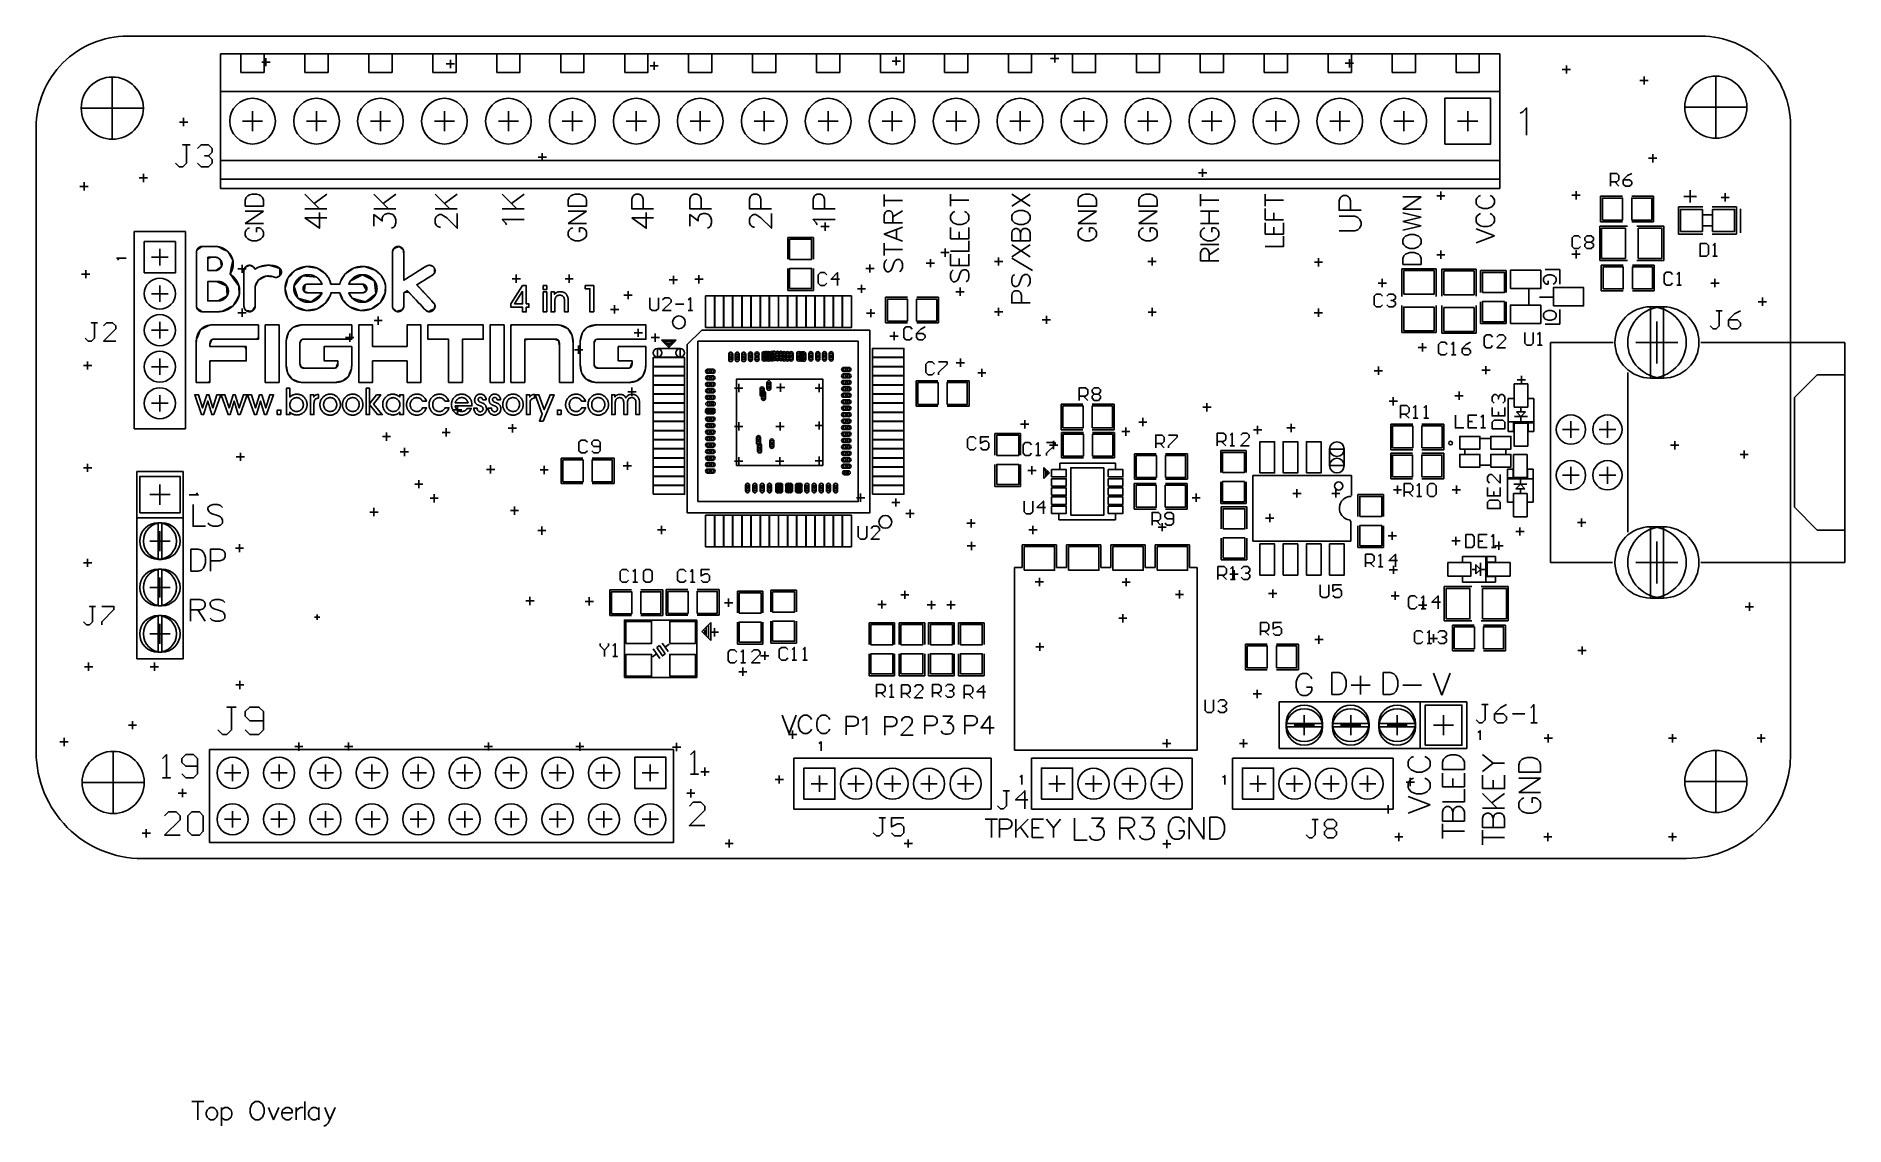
# Model space of a CAD drawing. Extents: x -69.4 to 29.6, y -21.9 to 37.7.
import ezdxf

# ---------------------------------------------------------------- set-up
doc = ezdxf.new("R2010")
doc.units = 0
doc.layers.get('0').update_dxf_attribs({"linetype": 'CONTINUOUS'})
for name, color, linetype in [('gg1', 1, 'CONTINUOUS'), ('gto', 5, 'CONTINUOUS'), ('gts', 1, 'CONTINUOUS')]:
    doc.layers.add(name, color=color, linetype=linetype)

# ---------------------------------------------------------------- blocks, each defined once
blk = doc.blocks.new('D19')
blk.add_lwpolyline([(-0.15, -0.259999), (0.15, -0.259999), (0.15, 0.259999), (-0.15, 0.259999)], close=True)
blk = doc.blocks.new('D20')
blk.add_lwpolyline([(-0.15, -0.235), (0.15, -0.235), (0.15, 0.235), (-0.15, 0.235)], close=True)
blk = doc.blocks.new('D21')
blk.add_lwpolyline([(-0.15, -0.259999), (0.15, -0.259999), (0.15, 0.259999), (-0.15, 0.259999)], close=True)
blk = doc.blocks.new('D22')
blk.add_lwpolyline([(-0.15, -0.235), (0.15, -0.235), (0.15, 0.235), (-0.15, 0.235)], close=True)
blk = doc.blocks.new('D23')
blk.add_lwpolyline([(-0.259999, -0.15), (0.259999, -0.15), (0.259999, 0.15), (-0.259999, 0.15)], close=True)
blk = doc.blocks.new('D24')
blk.add_lwpolyline([(-0.235, -0.15), (0.235, -0.15), (0.235, 0.15), (-0.235, 0.15)], close=True)
blk = doc.blocks.new('D47')
blk.add_lwpolyline([(-4.383991, -4.386491), (4.383991, -4.386491), (4.383991, 4.386491), (-4.383991, 4.386491)], close=True)
blk = doc.blocks.new('D48')
blk.add_lwpolyline([(-0.826498, -0.651499), (0.826498, -0.651499), (0.826498, 0.651499), (-0.826498, 0.651499)], close=True)
blk = doc.blocks.new('D49')
blk.add_lwpolyline([(-0.701499, -0.601499), (0.701499, -0.601499), (0.701499, 0.601499), (-0.701499, 0.601499)], close=True)
blk = doc.blocks.new('D50')
blk.add_lwpolyline([(-0.601499, -0.601499), (0.601499, -0.601499), (0.601499, 0.601499), (-0.601499, 0.601499)], close=True)
blk = doc.blocks.new('D51')
blk.add_lwpolyline([(-0.551499, -0.601499), (0.551499, -0.601499), (0.551499, 0.601499), (-0.551499, 0.601499)], close=True)
blk = doc.blocks.new('D52')
blk.add_lwpolyline([(-0.651499, -0.826498), (0.651499, -0.826498), (0.651499, 0.826498), (-0.651499, 0.826498)], close=True)
blk = doc.blocks.new('D53')
blk.add_lwpolyline([(-0.371499, -0.631499), (0.371499, -0.631499), (0.371499, 0.631499), (-0.371499, 0.631499)], close=True)
blk = doc.blocks.new('D54')
blk.add_lwpolyline([(-0.551499, -0.346499), (0.551499, -0.346499), (0.551499, 0.346499), (-0.551499, 0.346499)], close=True)
blk = doc.blocks.new('D55')
blk.add_lwpolyline([(-0.601499, -0.551499), (0.601499, -0.551499), (0.601499, 0.551499), (-0.601499, 0.551499)], close=True)
blk = doc.blocks.new('D56')
blk.add_lwpolyline([(-0.826498, -0.501499), (0.826498, -0.501499), (0.826498, 0.501499), (-0.826498, 0.501499)], close=True)
blk = doc.blocks.new('D57')
blk.add_lwpolyline([(-0.901498, -1.301497), (0.901498, -1.301497), (0.901498, 1.301497), (-0.901498, 1.301497)], close=True)
blk = doc.blocks.new('D58')
blk.add_lwpolyline([(-0.401499, -0.2015), (0.401499, -0.2015), (0.401499, 0.2015), (-0.401499, 0.2015)], close=True)
blk = doc.blocks.new('D59')
blk.add_lwpolyline([(-0.401499, -0.851498), (0.401499, -0.851498), (0.401499, 0.851498), (-0.401499, 0.851498)], close=True)
blk = doc.blocks.new('D60')
blk.add_lwpolyline([(0.40132, 0.44958), (-0.40132, 0.44958), (-0.40132, -0.44958), (0.40132, -0.44958)], close=True)
for centre in [(0, 0.44958), (0, -0.44958)]:
    blk.add_circle(centre, 0.4015)
blk = doc.blocks.new('D61')
blk.add_lwpolyline([(-0.631499, -0.371499), (0.631499, -0.371499), (0.631499, 0.371499), (-0.631499, 0.371499)], close=True)
blk = doc.blocks.new('D62')
blk.add_lwpolyline([(0.10922, 0.14986), (-0.10922, 0.14986), (-0.10922, -0.14986), (0.10922, -0.14986)], close=True)
for centre in [(0, 0.14986), (0, -0.14986)]:
    blk.add_circle(centre, 0.11)
blk = doc.blocks.new('D63')
blk.add_lwpolyline([(0.14986, 0.10922), (-0.14986, 0.10922), (-0.14986, -0.10922), (0.14986, -0.10922)], close=True)
for centre in [(-0.14986, 0), (0.14986, 0)]:
    blk.add_circle(centre, 0.11)
blk = doc.blocks.new('D64')
blk.add_lwpolyline([(0.09906, 0.10922), (-0.09906, 0.10922), (-0.09906, -0.10922), (0.09906, -0.10922)], close=True)
for centre in [(-0.09906, 0), (0.09906, 0)]:
    blk.add_circle(centre, 0.11)
blk = doc.blocks.new('D65')
blk.add_lwpolyline([(-2.359995, -2.359995), (2.359995, -2.359995), (2.359995, 2.359995), (-2.359995, 2.359995)], close=True)
blk = doc.blocks.new('D66')
blk.add_lwpolyline([(-0.863498, -0.2415), (0.863498, -0.2415), (0.863498, 0.2415), (-0.863498, 0.2415)], close=True)
blk = doc.blocks.new('D67')
blk.add_lwpolyline([(-0.2415, -0.863498), (0.2415, -0.863498), (0.2415, 0.863498), (-0.2415, 0.863498)], close=True)
blk = doc.blocks.new('D68')
blk.add_lwpolyline([(0.61976, 0.2413), (-0.61976, 0.2413), (-0.61976, -0.2413), (0.61976, -0.2413)], close=True)
for centre in [(-0.61976, 0), (0.61976, 0)]:
    blk.add_circle(centre, 0.2415)
blk = doc.blocks.new('D69')
blk.add_circle((0, 0), 0.351)
blk = doc.blocks.new('D70')
blk.add_circle((0, 0), 0.851)
blk = doc.blocks.new('D71')
blk.add_lwpolyline([(-0.851498, -0.851498), (0.851498, -0.851498), (0.851498, 0.851498), (-0.851498, 0.851498)], close=True)
blk = doc.blocks.new('D72')
blk.add_lwpolyline([(1.00076, 0.09906), (-1.00076, 0.09906), (-1.00076, -0.09906), (1.00076, -0.09906)], close=True)
for centre in [(0, 0.09906), (0, -0.09906)]:
    blk.add_circle(centre, 1.0015)
blk = doc.blocks.new('D73')
blk.add_lwpolyline([(-1.001498, -1.101498), (1.001498, -1.101498), (1.001498, 1.101498), (-1.001498, 1.101498)], close=True)
blk = doc.blocks.new('D74')
blk.add_circle((0, 0), 1.701)
blk = doc.blocks.new('D75')
blk.add_lwpolyline([(0.09906, 1.00076), (-0.09906, 1.00076), (-0.09906, -1.00076), (0.09906, -1.00076)], close=True)
for centre in [(-0.09906, 0), (0.09906, 0)]:
    blk.add_circle(centre, 1.0015)
blk = doc.blocks.new('D76')
blk.add_lwpolyline([(-1.101498, -1.001498), (1.101498, -1.001498), (1.101498, 1.001498), (-1.101498, 1.001498)], close=True)
blk = doc.blocks.new('D77')
blk.add_lwpolyline([(0.34798, 1.94818), (-0.34798, 1.94818), (-0.34798, -1.94818), (0.34798, -1.94818)], close=True)
for centre in [(-0.34798, 0), (0.34798, 0)]:
    blk.add_circle(centre, 1.95)
blk = doc.blocks.new('D78')
blk.add_circle((0, 0), 0.8)
blk = doc.blocks.new('D79')
blk.add_lwpolyline([(-0.851498, -0.851498), (0.851498, -0.851498), (0.851498, 0.851498), (-0.851498, 0.851498)], close=True)
blk = doc.blocks.new('D80')
blk.add_circle((0, 0), 1.25)
blk = doc.blocks.new('D81')
blk.add_lwpolyline([(-1.249998, -1.249998), (1.249998, -1.249998), (1.249998, 1.249998), (-1.249998, 1.249998)], close=True)

msp = doc.modelspace()

# ---------------------------------------------------------------- linework, layer by layer
at = {"layer": 'gg1', "color": 1}
for points in [[(-64.396129, 37.709075), (-64.396129, 37.709075), (-64.396129, 37.709075, 0.414214), (-69.400139, 32.705065), (-69.400139, 32.705065)], [(26.612053, 32.807066), (26.612053, 32.807066), (26.612053, 32.807066, 0.414214), (21.710043, 37.709075), (21.710043, 37.709075)], [(-69.400139, -1.483003), (-69.400139, -1.483003), (-69.400139, -1.483003, 0.414214), (-63.583127, -7.300015), (-63.583127, -7.300015)], [(20.922042, -7.300015), (20.922042, -7.300015), (20.922042, -7.300015, 0.414089), (26.612053, -1.585003), (26.612053, -1.585003)]]:
    msp.add_lwpolyline(points, format="xyb", dxfattribs=at)
for points in [[(-64.396129, 37.709075), (21.710043, 37.709075)], [(-13.657027, 36.260073), (-13.657027, 36.710073)], [(-57.052114, 36.285073), (-56.602113, 36.285073)], [(-56.827114, 36.060072), (-56.827114, 36.510073)], [(-46.955094, 36.187072), (-46.505093, 36.187072)], [(-46.730093, 35.962072), (-46.730093, 36.412073)], [(-35.802072, 36.085072), (-35.352071, 36.085072)], [(-35.577071, 35.860072), (-35.577071, 36.310073)], [(-22.555045, 36.347073), (-22.105044, 36.347073)], [(-22.330045, 36.122072), (-22.330045, 36.572073)], [(-13.882028, 36.485073), (-13.432027, 36.485073)], [(2.245004, 36.225072), (2.695005, 36.225072)], [(2.470005, 36.000072), (2.470005, 36.450073)], [(14.118028, 35.885072), (14.568029, 35.885072)], [(14.343029, 35.660071), (14.343029, 36.110072)], [(-65.23413, 32.121064), (-65.23413, 35.423071)], [(18.368037, 35.285071), (18.818038, 35.285071)], [(18.593037, 35.06007), (18.593037, 35.510071)], [(22.523045, 32.172064), (22.523045, 35.474071)], [(-66.885134, 33.772068), (-63.583127, 33.772068)], [(20.872042, 33.823068), (24.174048, 33.823068)], [(-69.400139, -1.483003), (-69.400139, 32.705065)], [(-61.555123, 33.007066), (-61.105122, 33.007066)], [(-61.330123, 32.782066), (-61.330123, 33.232066)], [(-58.107116, 33.057066), (-57.007114, 33.057066)], [(-57.557115, 32.507065), (-57.557115, 33.607067)], [(-54.607109, 33.057066), (-53.507107, 33.057066)], [(-54.057108, 32.507065), (-54.057108, 33.607067)], [(-51.107102, 33.057066), (-50.0071, 33.057066)], [(-50.557101, 32.507065), (-50.557101, 33.607067)], [(-47.607095, 33.057066), (-46.507093, 33.057066)], [(-47.057094, 32.507065), (-47.057094, 33.607067)], [(-44.107088, 33.057066), (-43.007086, 33.057066)], [(-43.557087, 32.507065), (-43.557087, 33.607067)], [(-40.607081, 33.057066), (-39.507079, 33.057066)], [(-40.05708, 32.507065), (-40.05708, 33.607067)], [(-37.107074, 33.057066), (-36.007072, 33.057066)], [(-36.557073, 32.507065), (-36.557073, 33.607067)], [(-33.607067, 33.057066), (-32.507065, 33.057066)], [(-33.057066, 32.507065), (-33.057066, 33.607067)], [(-30.10706, 33.057066), (-29.007058, 33.057066)], [(-29.557059, 32.507065), (-29.557059, 33.607067)], [(-26.607053, 33.057066), (-25.507051, 33.057066)], [(-26.057052, 32.507065), (-26.057052, 33.607067)], [(-23.107046, 33.057066), (-22.007044, 33.057066)], [(-22.557045, 32.507065), (-22.557045, 33.607067)], [(-19.607039, 33.057066), (-18.507037, 33.057066)], [(-19.057038, 32.507065), (-19.057038, 33.607067)], [(-16.107032, 33.057066), (-15.00703, 33.057066)], [(-15.557031, 32.507065), (-15.557031, 33.607067)], [(-12.607025, 33.057066), (-11.507023, 33.057066)], [(-12.057024, 32.507065), (-12.057024, 33.607067)], [(-9.107018, 33.057066), (-8.007016, 33.057066)], [(-8.557017, 32.507065), (-8.557017, 33.607067)], [(-5.607011, 33.057066), (-4.507009, 33.057066)], [(-5.05701, 32.507065), (-5.05701, 33.607067)], [(-2.107004, 33.057066), (-1.007002, 33.057066)], [(-1.557003, 32.507065), (-1.557003, 33.607067)], [(1.393003, 33.057066), (2.493005, 33.057066)], [(1.943004, 32.507065), (1.943004, 33.607067)], [(4.89301, 33.057066), (5.993012, 33.057066)], [(5.443011, 32.507065), (5.443011, 33.607067)], [(8.393017, 33.057066), (9.493019, 33.057066)], [(8.943018, 32.507065), (8.943018, 33.607067)], [(26.612053, 31.511063), (26.612053, 32.807066)], [(26.612053, -1.179002), (26.612053, 31.689063)], [(-41.928084, 31.085062), (-41.478083, 31.085062)], [(-41.703083, 30.860062), (-41.703083, 31.310063)], [(18.845038, 31.027062), (19.295039, 31.027062)], [(19.070038, 30.802062), (19.070038, 31.252063)], [(-66.777134, 29.260059), (-66.777134, 29.710059)], [(-63.755128, 29.94706), (-63.305127, 29.94706)], [(-63.530127, 29.722059), (-63.530127, 30.17206)], [(-5.792012, 30.22706), (-5.342011, 30.22706)], [(-5.567011, 30.00206), (-5.567011, 30.452061)], [(-67.002134, 29.485059), (-66.552133, 29.485059)], [(7.245014, 28.975058), (7.695015, 28.975058)], [(7.470015, 28.750058), (7.470015, 29.200058)], [(14.645029, 29.000058), (15.09503, 29.000058)], [(14.87003, 28.775058), (14.87003, 29.225058)], [(22.808046, 28.887058), (23.258047, 28.887058)], [(23.033046, 28.662057), (23.033046, 29.112058)], [(-26.450053, 27.285055), (-26.000052, 27.285055)], [(-26.225052, 27.060054), (-26.225052, 27.510055)], [(-62.634125, 25.16605), (-62.634125, 26.066052)], [(-19.88804, 25.865052), (-19.438039, 25.865052)], [(-19.663039, 25.640051), (-19.663039, 26.090052)], [(7.245014, 25.750052), (7.695015, 25.750052)], [(7.470015, 25.525051), (7.470015, 25.975052)], [(14.645029, 25.775052), (15.09503, 25.775052)], [(14.87003, 25.550051), (14.87003, 26.000052)], [(-66.687133, 24.460049), (-66.687133, 24.91005)], [(-63.084126, 25.616051), (-62.184124, 25.616051)], [(-58.355117, 24.97505), (-57.905116, 24.97505)], [(-58.130116, 24.75005), (-58.130116, 25.20005)], [(-23.996048, 24.99405), (-23.546047, 24.99405)], [(-23.771048, 24.76905), (-23.771048, 25.21905)], [(-20.689041, 25.285051), (-20.23904, 25.285051)], [(-20.464041, 25.06005), (-20.464041, 25.510051)], [(-16.955034, 25.375051), (-16.505033, 25.375051)], [(-16.730033, 25.15005), (-16.730033, 25.600051)], [(-8.555017, 25.375051), (-8.105016, 25.375051)], [(-8.330017, 25.15005), (-8.330017, 25.600051)], [(0.550001, 25.335051), (1.000002, 25.335051)], [(0.775002, 25.11005), (0.775002, 25.560051)], [(-66.912134, 24.685049), (-66.462133, 24.685049)], [(-62.634125, 23.166046), (-62.634125, 24.066048)], [(-43.350087, 24.437049), (-42.900086, 24.437049)], [(-43.125086, 24.212048), (-43.125086, 24.662049)], [(-40.454081, 24.437049), (-40.00408, 24.437049)], [(-40.22908, 24.212048), (-40.22908, 24.662049)], [(-37.010074, 23.310047), (-37.010074, 23.760048)], [(-34.75507, 24.365049), (-34.305069, 24.365049)], [(-34.530069, 24.140048), (-34.530069, 24.590049)], [(-33.355067, 24.406049), (-32.905066, 24.406049)], [(-33.130066, 24.181048), (-33.130066, 24.631049)], [(-24.459049, 23.878048), (-24.009048, 23.878048)], [(-24.234048, 23.653047), (-24.234048, 24.103048)], [(-18.838038, 23.495047), (-18.838038, 23.945048)], [(4.045008, 24.200048), (4.495009, 24.200048)], [(4.270009, 23.975048), (4.270009, 24.425049)], [(22.245044, 24.197048), (22.695045, 24.197048)], [(22.470045, 23.972048), (22.470045, 24.422049)], [(-63.084126, 23.616047), (-62.184124, 23.616047)], [(-58.130116, 22.350045), (-58.130116, 22.800046)], [(-37.744075, 22.529045), (-37.744075, 22.979046)], [(-37.235074, 23.535047), (-36.785074, 23.535047)], [(-23.730047, 22.325045), (-23.730047, 22.775046)], [(-19.063038, 23.720047), (-18.613037, 23.720047)], [(-16.730033, 22.400045), (-16.730033, 22.850046)], [(-8.325017, 22.385045), (-8.325017, 22.835046)], [(0.770002, 22.350045), (0.770002, 22.800046)], [(24.84505, 23.175046), (25.295051, 23.175046)], [(25.07005, 22.950046), (25.07005, 23.400047)], [(-62.634125, 21.166042), (-62.634125, 22.066044)], [(-58.355117, 22.575045), (-57.905116, 22.575045)], [(-50.906102, 22.143044), (-50.456101, 22.143044)], [(-50.681101, 21.918044), (-50.681101, 22.368045)], [(-37.969076, 22.754046), (-37.519075, 22.754046)], [(-23.955048, 22.550045), (-23.505047, 22.550045)], [(-16.955034, 22.625045), (-16.505033, 22.625045)], [(-14.342029, 22.187044), (-13.892028, 22.187044)], [(-14.117028, 21.962044), (-14.117028, 22.412045)], [(-8.550017, 22.610045), (-8.100016, 22.610045)], [(0.545001, 22.575045), (0.995002, 22.575045)], [(19.301039, 19.79704), (19.301039, 22.097044)], [(-63.084126, 21.616043), (-62.184124, 21.616043)], [(-52.467105, 21.214042), (-52.017104, 21.214042)], [(-52.242104, 20.989042), (-52.242104, 21.439043)], [(-36.672073, 21.474043), (-36.222072, 21.474043)], [(-36.447073, 21.249042), (-36.447073, 21.699043)], [(-35.741071, 21.214042), (-35.291071, 21.214042)], [(-35.516071, 20.989042), (-35.516071, 21.439043)], [(-22.678045, 21.298043), (-22.228044, 21.298043)], [(-22.453045, 21.073042), (-22.453045, 21.523043)], [(6.460013, 20.448041), (6.460013, 20.898042)], [(18.151036, 20.947042), (20.451041, 20.947042)], [(-66.587133, 19.460039), (-66.587133, 19.91004)], [(-62.634125, 19.166038), (-62.634125, 20.06604)], [(-39.93708, 20.547041), (-39.487079, 20.547041)], [(-39.712079, 20.322041), (-39.712079, 20.772042)], [(-19.046038, 19.83904), (-18.596037, 19.83904)], [(-18.821038, 19.614039), (-18.821038, 20.06404)], [(6.235012, 20.673041), (6.685013, 20.673041)], [(-66.812134, 19.685039), (-66.362133, 19.685039)], [(-63.084126, 19.616039), (-62.184124, 19.616039)], [(-17.875036, 19.285039), (-17.425035, 19.285039)], [(-17.650035, 19.060038), (-17.650035, 19.510039)], [(3.831008, 19.400039), (4.281009, 19.400039)], [(4.056008, 19.175038), (4.056008, 19.625039)], [(9.714019, 19.427039), (10.16402, 19.427039)], [(9.93902, 19.202038), (9.93902, 19.652039)], [(11.653023, 18.892038), (12.103024, 18.892038)], [(11.878024, 18.667037), (11.878024, 19.117038)], [(-62.634125, 17.166034), (-62.634125, 18.066036)], [(-37.022074, 18.248036), (-36.572073, 18.248036)], [(-36.797074, 18.023036), (-36.797074, 18.473037)], [(-31.175062, 18.450037), (-30.725061, 18.450037)], [(-30.950062, 18.225036), (-30.950062, 18.675037)], [(-28.886058, 18.475037), (-28.436057, 18.475037)], [(-28.661057, 18.250037), (-28.661057, 18.700037)], [(-26.775054, 18.450037), (-26.325053, 18.450037)], [(-26.550053, 18.225036), (-26.550053, 18.675037)], [(4.87001, 17.500035), (4.87001, 17.950036)], [(8.245016, 18.031036), (8.695017, 18.031036)], [(8.470017, 17.806036), (8.470017, 18.256037)], [(-63.084126, 17.616035), (-62.184124, 17.616035)], [(-46.564093, 17.267035), (-46.114092, 17.267035)], [(-46.339093, 17.042034), (-46.339093, 17.492035)], [(-5.555011, 17.400035), (-5.10501, 17.400035)], [(-5.330011, 17.175034), (-5.330011, 17.625035)], [(4.645009, 17.725035), (5.09501, 17.725035)], [(-50.2271, 15.567031), (-50.2271, 16.017032)], [(-47.190094, 16.024032), (-46.740093, 16.024032)], [(-46.965094, 15.799032), (-46.965094, 16.249032)], [(-43.564087, 16.249032), (-43.114086, 16.249032)], [(-43.339087, 16.024032), (-43.339087, 16.474033)], [(-31.175062, 16.350033), (-30.725061, 16.350033)], [(-30.950062, 16.125032), (-30.950062, 16.575033)], [(-28.912058, 16.350033), (-28.462057, 16.350033)], [(-28.687057, 16.125032), (-28.687057, 16.575033)], [(-26.775054, 16.403033), (-26.325053, 16.403033)], [(-26.550053, 16.178032), (-26.550053, 16.628033)], [(-15.526031, 16.470033), (-15.07603, 16.470033)], [(-15.301031, 16.245032), (-15.301031, 16.695033)], [(-9.99202, 16.067032), (-9.542019, 16.067032)], [(-9.76702, 15.842032), (-9.76702, 16.292033)], [(-9.062018, 16.587033), (-8.612017, 16.587033)], [(-8.837018, 16.362033), (-8.837018, 16.812034)], [(-2.782006, 16.157032), (-2.332005, 16.157032)], [(-2.557005, 15.932032), (-2.557005, 16.382033)], [(-0.952002, 16.267033), (-0.502001, 16.267033)], [(-0.727001, 16.042032), (-0.727001, 16.492033)], [(14.131028, 16.177032), (15.05103, 16.177032)], [(14.591029, 15.717031), (14.591029, 16.637033)], [(16.131032, 16.177032), (17.051034, 16.177032)], [(16.591033, 15.717031), (16.591033, 16.637033)], [(-58.225116, 14.460029), (-58.225116, 14.91003)], [(-50.452101, 15.792032), (-50.0021, 15.792032)], [(-49.473099, 14.95203), (-49.023098, 14.95203)], [(-49.248098, 14.727029), (-49.248098, 15.17703)], [(-13.945028, 15.330031), (-13.495027, 15.330031)], [(-13.720027, 15.10503), (-13.720027, 15.555031)], [(20.04504, 15.321031), (20.495041, 15.321031)], [(20.270041, 15.09603), (20.270041, 15.546031)], [(24.070048, 14.586029), (24.070048, 15.03603)], [(-66.812134, 14.085028), (-66.362133, 14.085028)], [(-66.587133, 13.860028), (-66.587133, 14.310029)], [(-58.450117, 14.685029), (-58.000116, 14.685029)], [(-44.75509, 14.000028), (-44.305089, 14.000028)], [(-44.530089, 13.775028), (-44.530089, 14.225028)], [(-41.825084, 13.967028), (-41.375083, 13.967028)], [(-41.600083, 13.742027), (-41.600083, 14.192028)], [(-37.269075, 14.195028), (-36.819074, 14.195028)], [(-37.044074, 13.970028), (-37.044074, 14.420029)], [(-31.175062, 14.450029), (-30.725061, 14.450029)], [(-30.950062, 14.225028), (-30.950062, 14.675029)], [(-28.936058, 14.450029), (-28.486057, 14.450029)], [(-28.711057, 14.225028), (-28.711057, 14.675029)], [(-26.775054, 14.475029), (-26.325053, 14.475029)], [(-26.550053, 14.250029), (-26.550053, 14.700029)], [(-15.13203, 13.947028), (-14.682029, 13.947028)], [(-14.90703, 13.722027), (-14.90703, 14.172028)], [(14.591029, 13.217026), (14.591029, 14.137028)], [(16.591033, 13.217026), (16.591033, 14.137028)], [(23.845048, 14.81103), (24.295049, 14.81103)], [(-62.626125, 12.066024), (-62.626125, 13.166026)], [(-48.681097, 13.189026), (-48.231096, 13.189026)], [(-48.456097, 12.964026), (-48.456097, 13.414027)], [(-0.400001, 12.460025), (-0.400001, 12.910026)], [(1.725003, 12.460025), (1.725003, 12.910026)], [(4.87501, 12.885026), (5.325011, 12.885026)], [(5.10001, 12.660025), (5.10001, 13.110026)], [(8.100016, 12.885026), (8.550017, 12.885026)], [(8.325017, 12.660025), (8.325017, 13.110026)], [(14.131028, 13.677027), (15.05103, 13.677027)], [(16.131032, 13.677027), (17.051034, 13.677027)], [(-63.176126, 12.616025), (-62.076124, 12.616025)], [(-50.917102, 11.441023), (-50.917102, 11.891024)], [(-47.845096, 12.418025), (-47.395095, 12.418025)], [(-47.620095, 12.193024), (-47.620095, 12.643025)], [(-43.225086, 11.519023), (-43.225086, 11.969024)], [(-24.505049, 12.450025), (-24.055048, 12.450025)], [(-24.280049, 12.225024), (-24.280049, 12.675025)], [(-22.576045, 12.187024), (-22.126044, 12.187024)], [(-22.351045, 11.962024), (-22.351045, 12.412025)], [(-6.142012, 12.447025), (-5.692011, 12.447025)], [(-5.917012, 12.222024), (-5.917012, 12.672025)], [(-0.625001, 12.685025), (-0.175, 12.685025)], [(1.500003, 12.685025), (1.950004, 12.685025)], [(-51.142102, 11.666023), (-50.692101, 11.666023)], [(-43.450087, 11.744023), (-43.000086, 11.744023)], [(-35.17507, 10.460021), (-35.17507, 10.910022)], [(-21.803044, 11.576023), (-21.353043, 11.576023)], [(-21.578043, 11.351023), (-21.578043, 11.801024)], [(-18.462037, 11.047022), (-18.012036, 11.047022)], [(-18.237036, 10.822022), (-18.237036, 11.272023)], [(-14.85003, 10.460021), (-14.85003, 10.910022)], [(-7.777016, 10.612021), (-7.777016, 11.062022)], [(-2.115004, 11.337023), (-1.665003, 11.337023)], [(-1.890004, 11.112022), (-1.890004, 11.562023)], [(14.95003, 11.085022), (15.400031, 11.085022)], [(15.17503, 10.860022), (15.17503, 11.310023)], [(-63.176126, 10.07602), (-62.076124, 10.07602)], [(-62.626125, 9.526019), (-62.626125, 10.626021)], [(-58.275117, 9.460019), (-58.275117, 9.91002)], [(-41.955084, 10.650021), (-41.505083, 10.650021)], [(-41.730083, 10.425021), (-41.730083, 10.875022)], [(-35.400071, 10.685021), (-34.95007, 10.685021)], [(-18.217036, 9.582019), (-18.217036, 10.03202)], [(-15.07503, 10.685021), (-14.625029, 10.685021)], [(-8.002016, 10.837022), (-7.552015, 10.837022)], [(4.588009, 10.362021), (5.03801, 10.362021)], [(4.81301, 10.13702), (4.81301, 10.587021)], [(8.075016, 10.08502), (8.525017, 10.08502)], [(8.300017, 9.86002), (8.300017, 10.310021)], [(10.654021, 9.598019), (10.654021, 10.04802)], [(11.575023, 10.600021), (12.025024, 10.600021)], [(11.800024, 10.375021), (11.800024, 10.825022)], [(19.301039, 7.757016), (19.301039, 10.05702)], [(-66.587133, 8.660017), (-66.587133, 9.110018)], [(-58.500117, 9.685019), (-58.050116, 9.685019)], [(-18.442037, 9.80702), (-17.992036, 9.80702)], [(10.429021, 9.82302), (10.879022, 9.82302)], [(-66.812134, 8.885018), (-66.362133, 8.885018)], [(-62.626125, 6.986014), (-62.626125, 8.086016)], [(-14.497029, 7.612015), (-14.497029, 8.062016)], [(-9.75102, 7.600015), (-9.75102, 8.050016)], [(-4.072008, 8.259017), (-3.622007, 8.259017)], [(-3.847008, 8.034016), (-3.847008, 8.484017)], [(4.650009, 8.500017), (5.10001, 8.500017)], [(4.87501, 8.275017), (4.87501, 8.725017)], [(18.151036, 8.907018), (20.451041, 8.907018)], [(-63.176126, 7.536015), (-62.076124, 7.536015)], [(-42.380085, 6.575013), (-42.380085, 7.025014)], [(-39.130078, 6.550013), (-39.130078, 7.000014)], [(-22.085044, 7.131014), (-21.635043, 7.131014)], [(-21.860044, 6.906014), (-21.860044, 7.356015)], [(-14.722029, 7.837016), (-14.272029, 7.837016)], [(-9.97602, 7.825016), (-9.526019, 7.825016)], [(-7.052014, 7.157014), (-6.602013, 7.157014)], [(-6.827014, 6.932014), (-6.827014, 7.382015)], [(-1.955004, 7.200014), (-1.505003, 7.200014)], [(-1.730003, 6.975014), (-1.730003, 7.425015)], [(4.75001, 7.085014), (5.20001, 7.085014)], [(4.97501, 6.860014), (4.97501, 7.310015)], [(-54.023108, 5.757012), (-54.023108, 6.057012)], [(-42.605085, 6.800014), (-42.155084, 6.800014)], [(-39.355079, 6.775014), (-38.905078, 6.775014)], [(-31.730063, 6.700013), (-31.280063, 6.700013)], [(-31.505063, 6.475013), (-31.505063, 6.925014)], [(-23.336047, 6.602013), (-22.886046, 6.602013)], [(-23.111046, 6.377013), (-23.111046, 6.827014)], [(-20.635041, 6.577013), (-20.18504, 6.577013)], [(-20.410041, 6.352013), (-20.410041, 6.802014)], [(-19.565039, 6.580013), (-19.115038, 6.580013)], [(-19.340039, 6.355013), (-19.340039, 6.805014)], [(-9.93002, 5.625011), (-9.93002, 6.075012)], [(6.255013, 6.566013), (6.705013, 6.566013)], [(6.480013, 6.341013), (6.480013, 6.791014)], [(24.135048, 6.485013), (24.585049, 6.485013)], [(24.360049, 6.260013), (24.360049, 6.710013)], [(-63.176126, 4.99601), (-62.076124, 4.99601)], [(-62.626125, 4.446009), (-62.626125, 5.546011)], [(-54.173108, 5.907012), (-53.873108, 5.907012)], [(-32.500065, 5.08501), (-32.050064, 5.08501)], [(-32.275065, 4.86001), (-32.275065, 5.310011)], [(-10.15502, 5.850012), (-9.705019, 5.850012)], [(7.070014, 4.525009), (7.070014, 4.97501)], [(-29.530059, 3.575007), (-29.530059, 4.025008)], [(-14.700029, 4.285009), (-14.250029, 4.285009)], [(-14.475029, 4.060008), (-14.475029, 4.510009)], [(0.575001, 4.685009), (1.025002, 4.685009)], [(0.800002, 4.460009), (0.800002, 4.91001)], [(6.845014, 4.75001), (7.295015, 4.75001)], [(14.97503, 4.085008), (15.425031, 4.085008)], [(15.20003, 3.860008), (15.20003, 4.310009)], [(-66.755134, 3.197006), (-66.305133, 3.197006)], [(-66.530133, 2.972006), (-66.530133, 3.422007)], [(-63.155126, 3.197006), (-62.705125, 3.197006)], [(-62.930126, 2.972006), (-62.930126, 3.422007)], [(-30.730061, 2.700005), (-30.730061, 3.150006)], [(-29.75506, 3.800008), (-29.305059, 3.800008)], [(-58.480117, 2.200004), (-58.030116, 2.200004)], [(-58.255117, 1.975004), (-58.255117, 2.425005)], [(-30.955062, 2.925006), (-30.505061, 2.925006)], [(-2.800006, 1.709003), (-2.350005, 1.709003)], [(-2.575005, 1.484003), (-2.575005, 1.934004)], [(-64.355129, 0), (-63.905128, 0)], [(-64.130128, -0.225), (-64.130128, 0.225)], [(-0.550001, 0), (0.550001, 0)], [(0, -0.550001), (0, 0.550001)], [(1.990004, 0), (3.090006, 0)], [(2.540005, -0.550001), (2.540005, 0.550001)], [(4.530009, 0), (5.630011, 0)], [(5.08001, -0.550001), (5.08001, 0.550001)], [(7.070014, 0), (8.170016, 0)], [(7.620015, -0.550001), (7.620015, 0.550001)], [(-68.100136, -0.915002), (-67.650135, -0.915002)], [(-67.875136, -1.140002), (-67.875136, -0.690001)], [(-55.02511, -1.400003), (-55.02511, -0.950002)], [(-52.300105, -1.391003), (-52.300105, -0.941002)], [(-44.650089, -1.391003), (-44.650089, -0.941002)], [(-39.650079, -1.400003), (-39.650079, -0.950002)], [(-34.350069, -1.425003), (-34.350069, -0.975002)], [(-28.225056, -0.515001), (-27.775056, -0.515001)], [(-28.000056, -0.740001), (-28.000056, -0.290001)], [(-7.530015, -1.225002), (-7.530015, -0.775002)], [(-3.330007, -1.225002), (-3.330007, -0.775002)], [(13.125026, -0.715001), (13.575027, -0.715001)], [(13.350027, -0.940002), (13.350027, -0.490001)], [(19.92504, -0.715001), (20.375041, -0.715001)], [(20.15004, -0.940002), (20.15004, -0.490001)], [(24.77505, -0.715001), (25.22505, -0.715001)], [(25.00005, -0.940002), (25.00005, -0.490001)], [(-65.18413, -4.78501), (-65.18413, -1.483003)], [(-55.250111, -1.175002), (-54.80011, -1.175002)], [(-52.525105, -1.166002), (-52.075104, -1.166002)], [(-44.87509, -1.166002), (-44.425089, -1.166002)], [(-39.87508, -1.175002), (-39.425079, -1.175002)], [(-34.575069, -1.200002), (-34.125068, -1.200002)], [(-7.755016, -1.000002), (-7.305015, -1.000002)], [(-3.555007, -1.000002), (-3.105006, -1.000002)], [(22.523045, -4.735009), (22.523045, -1.433003)], [(26.612053, -1.585003), (26.612053, -1.077002)], [(-59.100118, -2.610005), (-58.200116, -2.610005)], [(-58.650117, -3.060006), (-58.650117, -2.160004)], [(-56.560113, -2.610005), (-55.660111, -2.610005)], [(-56.110112, -3.060006), (-56.110112, -2.160004)], [(-54.020108, -2.610005), (-53.120106, -2.610005)], [(-53.570107, -3.060006), (-53.570107, -2.160004)], [(-51.480103, -2.610005), (-50.580101, -2.610005)], [(-51.030102, -3.060006), (-51.030102, -2.160004)], [(-48.940098, -2.610005), (-48.040096, -2.610005)], [(-48.490097, -3.060006), (-48.490097, -2.160004)], [(-46.400093, -2.610005), (-45.500091, -2.610005)], [(-45.950092, -3.060006), (-45.950092, -2.160004)], [(-43.860088, -2.610005), (-42.960086, -2.610005)], [(-43.410087, -3.060006), (-43.410087, -2.160004)], [(-41.320083, -2.610005), (-40.420081, -2.610005)], [(-40.870082, -3.060006), (-40.870082, -2.160004)], [(-38.780078, -2.610005), (-37.880076, -2.610005)], [(-38.330077, -3.060006), (-38.330077, -2.160004)], [(-36.240072, -2.610005), (-35.340071, -2.610005)], [(-35.790072, -3.060006), (-35.790072, -2.160004)], [(-33.025066, -2.550005), (-32.575065, -2.550005)], [(-32.800066, -2.775006), (-32.800066, -2.325005)], [(-28.730057, -3.200006), (-28.730057, -2.750006)], [(-26.537053, -3.654007), (-26.537053, -2.754006)], [(-24.537049, -3.654007), (-24.537049, -2.754006)], [(-22.537045, -3.654007), (-22.537045, -2.754006)], [(-20.537041, -3.654007), (-20.537041, -2.754006)], [(-18.537037, -3.654007), (-18.537037, -2.754006)], [(-13.537027, -3.654007), (-13.537027, -2.754006)], [(-11.537023, -3.654007), (-11.537023, -2.754006)], [(-9.537019, -3.654007), (-9.537019, -2.754006)], [(-7.537015, -3.654007), (-7.537015, -2.754006)], [(-2.537005, -3.654007), (-2.537005, -2.754006)], [(-0.537001, -3.654007), (-0.537001, -2.754006)], [(1.463003, -3.654007), (1.463003, -2.754006)], [(3.463007, -3.654007), (3.463007, -2.754006)], [(5.800012, -3.340007), (5.800012, -2.890006)], [(-66.835134, -3.134006), (-63.533127, -3.134006)], [(-61.625123, -3.715007), (-61.175122, -3.715007)], [(-61.400123, -3.940008), (-61.400123, -3.490007)], [(-33.800068, -3.725007), (-33.350067, -3.725007)], [(-33.575067, -3.950008), (-33.575067, -3.500007)], [(-28.955058, -2.975006), (-28.505057, -2.975006)], [(-26.987054, -3.204006), (-26.087052, -3.204006)], [(-24.98705, -3.204006), (-24.087048, -3.204006)], [(-22.987046, -3.204006), (-22.087044, -3.204006)], [(-20.987042, -3.204006), (-20.08704, -3.204006)], [(-18.987038, -3.204006), (-18.087036, -3.204006)], [(-13.987028, -3.204006), (-13.087026, -3.204006)], [(-11.987024, -3.204006), (-11.087022, -3.204006)], [(-9.98702, -3.204006), (-9.087018, -3.204006)], [(-7.987016, -3.204006), (-7.087014, -3.204006)], [(-2.987006, -3.204006), (-2.087004, -3.204006)], [(-0.987002, -3.204006), (-0.087, -3.204006)], [(1.013002, -3.204006), (1.913004, -3.204006)], [(3.013006, -3.204006), (3.913008, -3.204006)], [(5.575011, -3.115006), (6.025012, -3.115006)], [(20.872042, -3.084006), (24.174048, -3.084006)], [(-58.650117, -5.600011), (-58.650117, -4.700009)], [(-56.110112, -5.600011), (-56.110112, -4.700009)], [(-53.570107, -5.600011), (-53.570107, -4.700009)], [(-51.030102, -5.600011), (-51.030102, -4.700009)], [(-48.490097, -5.600011), (-48.490097, -4.700009)], [(-45.950092, -5.600011), (-45.950092, -4.700009)], [(-43.410087, -5.600011), (-43.410087, -4.700009)], [(-40.870082, -5.600011), (-40.870082, -4.700009)], [(-38.330077, -5.600011), (-38.330077, -4.700009)], [(-35.790072, -5.600011), (-35.790072, -4.700009)], [(4.366009, -4.604009), (4.81601, -4.604009)], [(4.591009, -4.82901), (4.591009, -4.379009)], [(-63.600127, -5.915012), (-63.150126, -5.915012)], [(-63.375127, -6.140012), (-63.375127, -5.690011)], [(-59.100118, -5.15001), (-58.200116, -5.15001)], [(-56.560113, -5.15001), (-55.660111, -5.15001)], [(-54.020108, -5.15001), (-53.120106, -5.15001)], [(-51.480103, -5.15001), (-50.580101, -5.15001)], [(-48.940098, -5.15001), (-48.040096, -5.15001)], [(-46.400093, -5.15001), (-45.500091, -5.15001)], [(-43.860088, -5.15001), (-42.960086, -5.15001)], [(-41.320083, -5.15001), (-40.420081, -5.15001)], [(-38.780078, -5.15001), (-37.880076, -5.15001)], [(-36.240072, -5.15001), (-35.340071, -5.15001)], [(5.17501, -6.340013), (5.17501, -5.890012)], [(13.325027, -6.340013), (13.325027, -5.890012)], [(20.15004, -6.340013), (20.15004, -5.890012)], [(-31.700063, -6.478013), (-31.250063, -6.478013)], [(-31.475063, -6.703013), (-31.475063, -6.253013)], [(-21.900044, -6.478013), (-21.450043, -6.478013)], [(-21.675043, -6.703013), (-21.675043, -6.253013)], [(-7.750016, -6.503013), (-7.300015, -6.503013)], [(-7.525015, -6.728013), (-7.525015, -6.278013)], [(4.95001, -6.115012), (5.400011, -6.115012)], [(13.100026, -6.115012), (13.550027, -6.115012)], [(19.92504, -6.115012), (20.375041, -6.115012)], [(-63.583127, -7.300015), (20.922042, -7.300015)]]:
    msp.add_lwpolyline(points, dxfattribs=at)
at = {"layer": 'gto', "color": 5}
for points in [[(-64.396129, 37.709075), (-64.396129, 37.709075), (-64.396129, 37.709075, 0.414214), (-69.400139, 32.705065), (-69.400139, 32.705065)], [(26.612053, 32.807066), (26.612053, 32.807066), (26.612053, 32.807066, 0.414214), (21.710043, 37.709075), (21.710043, 37.709075)], [(8.107016, 15.439031), (8.107016, 15.439031), (8.107016, 15.439031, 1), (7.907016, 15.439031), (7.907016, 15.439031), (7.907016, 15.439031, 1), (8.107016, 15.439031), (8.107016, 15.439031)], [(2.102004, 13.087026), (2.102004, 13.087026), (2.102004, 13.087026, 1), (1.654003, 13.087026), (1.654003, 13.087026), (1.654003, 13.087026, 1), (2.102004, 13.087026), (2.102004, 13.087026)], [(2.564005, 12.519025), (2.564005, 12.519025), (2.564005, 12.519025, 0.932912), (2.474005, 11.234022), (2.474005, 11.234022)], [(-69.400139, -1.483003), (-69.400139, -1.483003), (-69.400139, -1.483003, 0.414214), (-63.583127, -7.300015), (-63.583127, -7.300015)], [(20.922042, -7.300015), (20.922042, -7.300015), (20.922042, -7.300015, 0.414089), (26.612053, -1.585003), (26.612053, -1.585003)]]:
    msp.add_lwpolyline(points, format="xyb", dxfattribs=at)
for points in [[(-64.396129, 37.709075), (21.710043, 37.709075)], [(-59.307119, 33.057066), (-59.307119, 36.740073)], [(-59.307119, 36.740073), (-57.274115, 36.740073)], [(-58.192116, 35.724071), (-58.192116, 36.740073)], [(-57.274115, 36.740073), (10.693021, 36.740073)], [(-56.922114, 35.724071), (-56.922114, 36.740073)], [(-54.692109, 35.724071), (-54.692109, 36.740073)], [(-54.692109, 35.724071), (-53.422107, 35.724071), (-53.422107, 36.740073)], [(-51.192102, 35.724071), (-51.192102, 36.740073)], [(-51.192102, 35.724071), (-49.9221, 35.724071), (-49.9221, 36.740073)], [(-47.692095, 35.724071), (-47.692095, 36.740073)], [(-47.692095, 35.724071), (-46.422093, 35.724071), (-46.422093, 36.740073)], [(-44.192088, 35.724071), (-44.192088, 36.740073)], [(-44.192088, 35.724071), (-42.922086, 35.724071), (-42.922086, 36.740073)], [(-40.692081, 35.724071), (-40.692081, 36.740073)], [(-40.692081, 35.724071), (-39.422079, 35.724071), (-39.422079, 36.740073)], [(-37.192074, 35.724071), (-37.192074, 36.740073)], [(-37.192074, 35.724071), (-35.922072, 35.724071), (-35.922072, 36.740073)], [(-33.692067, 35.724071), (-33.692067, 36.740073)], [(-33.692067, 35.724071), (-32.422065, 35.724071), (-32.422065, 36.740073)], [(-30.19206, 35.724071), (-30.19206, 36.740073)], [(-30.19206, 35.724071), (-28.922058, 35.724071), (-28.922058, 36.740073)], [(-26.692053, 35.724071), (-26.692053, 36.740073)], [(-26.692053, 35.724071), (-25.422051, 35.724071), (-25.422051, 36.740073)], [(-23.192046, 35.724071), (-23.192046, 36.740073)], [(-23.192046, 35.724071), (-21.922044, 35.724071), (-21.922044, 36.740073)], [(-19.692039, 35.724071), (-19.692039, 36.740073)], [(-19.692039, 35.724071), (-18.422037, 35.724071), (-18.422037, 36.740073)], [(-16.192032, 35.724071), (-16.192032, 36.740073)], [(-16.192032, 35.724071), (-14.92203, 35.724071), (-14.92203, 36.740073)], [(-12.692025, 35.724071), (-12.692025, 36.740073)], [(-12.692025, 35.724071), (-11.422023, 35.724071), (-11.422023, 36.740073)], [(-9.192018, 35.724071), (-9.192018, 36.740073)], [(-9.192018, 35.724071), (-7.922016, 35.724071), (-7.922016, 36.740073)], [(-5.692011, 35.724071), (-5.692011, 36.740073)], [(-5.692011, 35.724071), (-4.422009, 35.724071), (-4.422009, 36.740073)], [(-2.192004, 35.724071), (-2.192004, 36.740073)], [(-2.192004, 35.724071), (-0.922002, 35.724071), (-0.922002, 36.740073)], [(1.308003, 35.724071), (1.308003, 36.740073)], [(1.308003, 35.724071), (2.578005, 35.724071), (2.578005, 36.740073)], [(4.80801, 35.724071), (4.80801, 36.740073)], [(4.80801, 35.724071), (6.078012, 35.724071), (6.078012, 36.740073)], [(8.308017, 35.724071), (8.308017, 36.740073)], [(8.308017, 35.724071), (9.578019, 35.724071), (9.578019, 36.740073)], [(10.693021, 33.057066), (10.693021, 36.740073)], [(-58.192116, 35.724071), (-56.922114, 35.724071)], [(-59.307119, 34.685069), (10.690021, 34.685069)], [(10.690021, 34.685069), (10.693021, 34.688069)], [(11.812024, 33.500067), (11.955024, 33.571067), (12.169024, 33.786068), (12.169024, 32.286065)], [(-69.400139, -1.483003), (-69.400139, 32.705065)], [(-59.307119, 29.708059), (-59.307119, 33.057066)], [(10.693021, 29.374059), (10.693021, 33.057066)], [(26.612053, 31.511063), (26.612053, 32.807066)], [(-60.976122, 31.763064), (-61.376123, 31.763064), (-61.176122, 31.763064), (-61.176122, 30.763062), (-61.376123, 30.563061), (-61.576123, 30.563061), (-61.776124, 30.763062)], [(-60.576121, 31.563063), (-60.376121, 31.763064), (-59.97712, 31.763064), (-59.77712, 31.563063), (-59.77712, 31.363063), (-59.97712, 31.163062), (-60.17712, 31.163062), (-59.97712, 31.163062), (-59.77712, 30.963062), (-59.77712, 30.763062), (-59.97712, 30.563061), (-60.376121, 30.563061), (-60.576121, 30.763062)], [(26.612053, -1.179002), (26.612053, 31.689063)], [(-59.307119, 30.898062), (10.693021, 30.898062)], [(-59.307119, 30.898062), (10.693021, 30.898062)], [(-59.307119, 29.88206), (10.693021, 29.88206)], [(-59.307119, 29.374059), (-59.307119, 29.704059)], [(16.753034, 29.497059), (16.753034, 30.19706), (17.103034, 30.19706), (17.219034, 30.08006), (17.219034, 29.84706), (17.103034, 29.730059), (16.753034, 29.730059)], [(16.986034, 29.730059), (17.219034, 29.497059)], [(17.919036, 30.19706), (17.686035, 30.08006), (17.453035, 29.84706), (17.453035, 29.614059), (17.569035, 29.497059), (17.803036, 29.497059), (17.919036, 29.614059), (17.919036, 29.730059), (17.803036, 29.84706), (17.453035, 29.84706)], [(-59.307119, 29.374059), (8.660017, 29.374059)], [(-57.961116, 28.400057), (-57.961116, 28.733057), (-57.913116, 28.876058), (-57.818116, 28.971058), (-57.723115, 29.019058), (-57.580115, 29.066058), (-57.342115, 29.066058), (-57.199114, 29.019058), (-57.104114, 28.971058), (-57.009114, 28.876058), (-56.961114, 28.733057), (-56.961114, 28.400057)], [(-54.698109, 29.066058), (-53.898108, 28.266057)], [(-54.184108, 28.552057), (-53.498107, 29.066058)], [(-50.917102, 29.066058), (-50.1171, 28.266057)], [(-50.403101, 28.552057), (-49.717099, 29.066058)], [(-47.560095, 29.066058), (-46.760094, 28.266057)], [(-47.046094, 28.552057), (-46.360093, 29.066058)], [(-43.895088, 29.066058), (-43.095086, 28.266057)], [(-43.381087, 28.552057), (-42.695085, 29.066058)], [(-40.277081, 28.400057), (-40.277081, 28.733057), (-40.22908, 28.876058), (-40.13408, 28.971058), (-40.03908, 29.019058), (-39.89608, 29.066058), (-39.658079, 29.066058), (-39.515079, 29.019058), (-39.420079, 28.971058), (-39.325079, 28.876058), (-39.277079, 28.733057), (-39.277079, 28.400057)], [(-36.181072, 28.266057), (-36.181072, 28.780058), (-36.238072, 28.952058), (-36.296073, 29.009058), (-36.410073, 29.066058), (-36.581073, 29.066058), (-36.696073, 29.009058), (-36.753074, 28.952058), (-36.810074, 28.780058), (-36.810074, 28.266057), (-35.610071, 28.266057)], [(-33.007066, 28.266057), (-33.007066, 28.780058), (-33.064066, 28.952058), (-33.122066, 29.009058), (-33.236066, 29.066058), (-33.407067, 29.066058), (-33.522067, 29.009058), (-33.579067, 28.952058), (-33.636067, 28.780058), (-33.636067, 28.266057), (-32.436065, 28.266057)], [(-29.737059, 28.266057), (-29.737059, 28.780058), (-29.79406, 28.952058), (-29.85206, 29.009058), (-29.96606, 29.066058), (-30.13706, 29.066058), (-30.252061, 29.009058), (-30.309061, 28.952058), (-30.366061, 28.780058), (-30.366061, 28.266057), (-29.166058, 28.266057)], [(-26.250053, 28.266057), (-26.250053, 28.780058), (-26.307053, 28.952058), (-26.365053, 29.009058), (-26.479053, 29.066058), (-26.650053, 29.066058), (-26.765054, 29.009058), (-26.822054, 28.952058), (-26.879054, 28.780058), (-26.879054, 28.266057), (-25.679051, 28.266057)], [(-22.987046, 28.380057), (-22.987046, 29.046058)], [(-22.987046, 28.713057), (-21.987044, 28.713057)], [(-19.355039, 28.400057), (-19.355039, 29.066058)], [(-19.355039, 28.733057), (-18.355037, 28.733057)], [(-16.008032, 28.400057), (-15.00903, 29.066058)], [(-16.008032, 29.066058), (-15.00903, 28.400057)], [(-12.379025, 28.400057), (-12.379025, 28.733057), (-12.331025, 28.876058), (-12.236024, 28.971058), (-12.141024, 29.019058), (-11.998024, 29.066058), (-11.760024, 29.066058), (-11.617023, 29.019058), (-11.522023, 28.971058), (-11.427023, 28.876058), (-11.379023, 28.733057), (-11.379023, 28.400057)], [(-9.047018, 28.400057), (-9.047018, 28.733057), (-8.999018, 28.876058), (-8.904018, 28.971058), (-8.809018, 29.019058), (-8.666017, 29.066058), (-8.428017, 29.066058), (-8.285017, 29.019058), (-8.190016, 28.971058), (-8.095016, 28.876058), (-8.047016, 28.733057), (-8.047016, 28.400057)], [(-5.681011, 28.400057), (-5.681011, 29.066058)], [(-5.681011, 28.733057), (-4.681009, 28.733057)], [(-2.136004, 28.400057), (-2.136004, 29.066058)], [(-2.136004, 28.733057), (-1.136002, 28.733057)], [(2.532005, 28.180056), (2.532005, 28.694057), (2.475005, 28.866058), (2.417005, 28.923058), (2.303005, 28.980058), (2.132004, 28.980058), (2.017004, 28.923058), (1.960004, 28.866058), (1.903004, 28.694057), (1.903004, 28.180056), (3.103006, 28.180056)], [(5.396011, 28.241056), (6.395013, 28.908058)], [(5.396011, 28.908058), (6.395013, 28.908058)], [(8.660017, 29.374059), (10.693021, 29.374059)], [(9.640019, 28.993058), (9.545019, 28.946058), (9.450019, 28.851058), (9.402019, 28.755058), (9.402019, 28.565057), (9.450019, 28.470057), (9.545019, 28.375057), (9.640019, 28.327057), (9.78302, 28.279057), (10.02102, 28.279057), (10.16402, 28.327057), (10.259021, 28.375057), (10.354021, 28.470057), (10.402021, 28.565057), (10.402021, 28.755058), (10.354021, 28.851058), (10.259021, 28.946058), (10.16402, 28.993058)], [(16.219032, 27.544055), (16.219032, 28.944058)], [(16.219032, 28.944058), (17.415035, 28.944058)], [(17.923036, 28.944058), (19.119038, 28.944058)], [(19.119038, 27.544055), (19.119038, 28.944058)], [(20.773042, 28.940058), (21.459043, 28.940058)], [(21.116042, 29.283059), (21.116042, 28.597057)], [(-57.961116, 28.400057), (-56.961114, 28.400057)], [(-57.961116, 27.457055), (-56.961114, 28.123056)], [(-57.961116, 28.123056), (-56.961114, 28.123056)], [(-54.698109, 28.266057), (-53.498107, 28.266057)], [(-54.698109, 27.769056), (-53.898108, 27.198054), (-53.898108, 28.055056)], [(-54.698109, 27.769056), (-53.498107, 27.769056)], [(-50.917102, 28.266057), (-49.717099, 28.266057)], [(-50.917102, 27.312055), (-50.917102, 27.941056), (-50.460101, 27.598055), (-50.460101, 27.769056), (-50.403101, 27.884056), (-50.345101, 27.941056), (-50.1741, 27.998056), (-50.0601, 27.998056), (-49.8881, 27.941056), (-49.7741, 27.826056), (-49.717099, 27.655055), (-49.717099, 27.484055), (-49.7741, 27.312055), (-49.8311, 27.255055), (-49.9461, 27.198054)], [(-47.560095, 28.266057), (-46.360093, 28.266057)], [(-47.274095, 27.255055), (-47.331095, 27.255055), (-47.446095, 27.312055), (-47.503095, 27.369055), (-47.560095, 27.484055), (-47.560095, 27.712055), (-47.503095, 27.826056), (-47.446095, 27.884056), (-47.331095, 27.941056), (-47.217094, 27.941056), (-47.103094, 27.884056), (-46.931094, 27.769056), (-46.360093, 27.198054), (-46.360093, 27.998056)], [(-43.895088, 28.266057), (-42.695085, 28.266057)], [(-40.277081, 28.400057), (-39.277079, 28.400057)], [(-40.277081, 27.457055), (-39.277079, 28.123056)], [(-40.277081, 28.123056), (-39.277079, 28.123056)], [(-36.810074, 27.769056), (-36.010072, 27.198054), (-36.010072, 28.055056)], [(-36.810074, 27.769056), (-35.610071, 27.769056)], [(-33.636067, 27.312055), (-33.636067, 27.941056), (-33.179066, 27.598055), (-33.179066, 27.769056), (-33.122066, 27.884056), (-33.064066, 27.941056), (-32.893066, 27.998056), (-32.779066, 27.998056), (-32.607065, 27.941056), (-32.493065, 27.826056), (-32.436065, 27.655055), (-32.436065, 27.484055), (-32.493065, 27.312055), (-32.550065, 27.255055), (-32.665065, 27.198054)], [(-30.08006, 27.255055), (-30.13706, 27.255055), (-30.252061, 27.312055), (-30.309061, 27.369055), (-30.366061, 27.484055), (-30.366061, 27.712055), (-30.309061, 27.826056), (-30.252061, 27.884056), (-30.13706, 27.941056), (-30.02306, 27.941056), (-29.90906, 27.884056), (-29.737059, 27.769056), (-29.166058, 27.198054), (-29.166058, 27.998056)], [(-22.987046, 27.489055), (-22.987046, 27.918056), (-22.939046, 28.061056), (-22.892046, 28.108056), (-22.796046, 28.156056), (-22.701045, 28.156056), (-22.606045, 28.108056), (-22.558045, 28.061056), (-22.511045, 27.918056), (-22.511045, 27.489055)], [(-22.511045, 27.823056), (-21.987044, 28.156056)], [(-19.117038, 28.119056), (-19.212038, 28.071056), (-19.307039, 27.976056), (-19.355039, 27.881056), (-19.355039, 27.690055), (-19.307039, 27.595055), (-19.212038, 27.500055), (-19.117038, 27.452055), (-18.974038, 27.405055), (-18.736037, 27.405055), (-18.593037, 27.452055), (-18.498037, 27.500055), (-18.403037, 27.595055), (-18.355037, 27.690055), (-18.355037, 27.881056), (-18.403037, 27.976056), (-18.498037, 28.071056), (-18.593037, 28.119056)], [(-16.008032, 27.690055), (-15.961032, 27.595055), (-15.866032, 27.500055), (-15.770032, 27.452055), (-15.628031, 27.405055), (-15.390031, 27.405055), (-15.24703, 27.452055), (-15.15203, 27.500055), (-15.05603, 27.595055), (-15.00903, 27.690055), (-15.00903, 27.881056), (-15.05603, 27.976056), (-15.15203, 28.071056), (-15.24703, 28.119056), (-15.390031, 28.166056), (-15.628031, 28.166056), (-15.770032, 28.119056), (-15.866032, 28.071056), (-15.961032, 27.976056), (-16.008032, 27.881056), (-16.008032, 27.690055)], [(-12.379025, 28.400057), (-11.379023, 28.400057)], [(-12.379025, 27.457055), (-11.379023, 28.123056)], [(-12.379025, 28.123056), (-11.379023, 28.123056)], [(-9.047018, 28.400057), (-8.047016, 28.400057)], [(-9.047018, 27.457055), (-8.047016, 28.123056)], [(-9.047018, 28.123056), (-8.047016, 28.123056)], [(-5.681011, 28.123056), (-4.681009, 28.123056)], [(-5.20501, 27.457055), (-5.20501, 28.123056)], [(-2.136004, 27.666055), (-2.136004, 28.285057)], [(-1.660003, 27.666055), (-1.660003, 28.047056)], [(1.903004, 27.049054), (2.760006, 27.049054), (2.932006, 27.106054), (3.046006, 27.220054), (3.103006, 27.392055), (3.103006, 27.506055), (3.046006, 27.677055), (2.932006, 27.792056), (2.760006, 27.849056), (1.903004, 27.849056)], [(5.396011, 28.241056), (6.395013, 28.241056)], [(5.396011, 28.041056), (6.395013, 27.803056)], [(5.396011, 27.565055), (6.395013, 27.803056)], [(9.640019, 27.998056), (9.545019, 27.951056), (9.450019, 27.856056), (9.402019, 27.760056), (9.402019, 27.570055), (9.450019, 27.475055), (9.545019, 27.379055), (9.640019, 27.332055), (9.78302, 27.284055), (10.02102, 27.284055), (10.16402, 27.332055), (10.259021, 27.379055), (10.354021, 27.475055), (10.402021, 27.570055), (10.402021, 27.760056), (10.354021, 27.856056), (10.259021, 27.951056), (10.16402, 27.998056)], [(20.478041, 28.377057), (21.809044, 28.377057)], [(20.478041, 26.877054), (20.478041, 28.377057)], [(21.843044, 27.927056), (22.283045, 27.927056)], [(22.317045, 28.377057), (23.648047, 28.377057)], [(23.648047, 26.877054), (23.648047, 28.377057)], [(23.873048, 26.947054), (23.873048, 28.267057)], [(-64.034128, 16.216032), (-64.034128, 27.016054)], [(-64.034128, 27.016054), (-61.234122, 27.016054)], [(-61.234122, 16.216032), (-61.234122, 27.016054)], [(-57.961116, 27.457055), (-56.961114, 27.457055)], [(-57.723115, 27.228054), (-57.818116, 27.181054), (-57.913116, 27.086054), (-57.961116, 26.990054), (-57.961116, 26.800054), (-57.913116, 26.705053), (-57.818116, 26.610053), (-57.723115, 26.562053), (-57.580115, 26.514053), (-57.342115, 26.514053), (-57.199114, 26.562053), (-57.104114, 26.610053), (-57.009114, 26.705053), (-56.961114, 26.800054), (-56.961114, 26.990054), (-57.009114, 27.086054), (-57.104114, 27.181054), (-57.199114, 27.228054), (-57.342115, 27.228054)], [(-57.342115, 26.990054), (-57.342115, 27.228054)], [(-43.666087, 27.386055), (-43.723087, 27.501055), (-43.895088, 27.672055), (-42.695085, 27.672055)], [(-40.277081, 27.457055), (-39.277079, 27.457055)], [(-40.03908, 27.228054), (-40.13408, 27.181054), (-40.22908, 27.086054), (-40.277081, 26.990054), (-40.277081, 26.800054), (-40.22908, 26.705053), (-40.13408, 26.610053), (-40.03908, 26.562053), (-39.89608, 26.514053), (-39.658079, 26.514053), (-39.515079, 26.562053), (-39.420079, 26.610053), (-39.325079, 26.705053), (-39.277079, 26.800054), (-39.277079, 26.990054), (-39.325079, 27.086054), (-39.420079, 27.181054), (-39.515079, 27.228054), (-39.658079, 27.228054)], [(-39.658079, 26.990054), (-39.658079, 27.228054)], [(-26.650053, 27.386055), (-26.707053, 27.501055), (-26.879054, 27.672055), (-25.679051, 27.672055)], [(-22.987046, 27.489055), (-21.987044, 27.489055)], [(-21.987044, 27.256055), (-22.987046, 26.875054), (-21.987044, 26.494053)], [(-22.320045, 26.637053), (-22.320045, 27.113054)], [(-19.355039, 27.238054), (-19.355039, 26.619053), (-18.355037, 26.619053), (-18.355037, 27.238054)], [(-18.879038, 26.619053), (-18.879038, 27.000054)], [(-16.008032, 26.514053), (-16.008032, 26.943054), (-15.961032, 27.086054), (-15.913032, 27.133054), (-15.818032, 27.181054), (-15.723031, 27.181054), (-15.628031, 27.133054), (-15.580031, 27.086054), (-15.532031, 26.943054)], [(-15.532031, 26.514053), (-15.532031, 26.943054), (-15.485031, 27.086054), (-15.437031, 27.133054), (-15.342031, 27.181054), (-15.19903, 27.181054), (-15.10403, 27.133054), (-15.05603, 27.086054), (-15.00903, 26.943054), (-15.00903, 26.514053)], [(-12.379025, 27.457055), (-11.379023, 27.457055)], [(-12.141024, 27.228054), (-12.236024, 27.181054), (-12.331025, 27.086054), (-12.379025, 26.990054), (-12.379025, 26.800054), (-12.331025, 26.705053), (-12.236024, 26.610053), (-12.141024, 26.562053), (-11.998024, 26.514053), (-11.760024, 26.514053), (-11.617023, 26.562053), (-11.522023, 26.610053), (-11.427023, 26.705053), (-11.379023, 26.800054), (-11.379023, 26.990054), (-11.427023, 27.086054), (-11.522023, 27.181054), (-11.617023, 27.228054), (-11.760024, 27.228054)], [(-11.760024, 26.990054), (-11.760024, 27.228054)], [(-9.047018, 27.457055), (-8.047016, 27.457055)], [(-8.809018, 27.228054), (-8.904018, 27.181054), (-8.999018, 27.086054), (-9.047018, 26.990054), (-9.047018, 26.800054), (-8.999018, 26.705053), (-8.904018, 26.610053), (-8.809018, 26.562053), (-8.666017, 26.514053), (-8.428017, 26.514053), (-8.285017, 26.562053), (-8.190016, 26.610053), (-8.095016, 26.705053), (-8.047016, 26.800054), (-8.047016, 26.990054), (-8.095016, 27.086054), (-8.190016, 27.181054), (-8.285017, 27.228054), (-8.428017, 27.228054)], [(-8.428017, 26.990054), (-8.428017, 27.228054)], [(-5.681011, 27.457055), (-4.681009, 27.457055)], [(-5.443011, 27.228054), (-5.538011, 27.181054), (-5.633011, 27.086054), (-5.681011, 26.990054), (-5.681011, 26.800054), (-5.633011, 26.705053), (-5.538011, 26.610053), (-5.443011, 26.562053), (-5.300011, 26.514053), (-5.06201, 26.514053), (-4.91901, 26.562053), (-4.82401, 26.610053), (-4.729009, 26.705053), (-4.681009, 26.800054), (-4.681009, 26.990054), (-4.729009, 27.086054), (-4.82401, 27.181054), (-4.91901, 27.228054), (-5.06201, 27.228054)], [(-5.06201, 26.990054), (-5.06201, 27.228054)], [(-2.136004, 27.666055), (-1.136002, 27.666055)], [(-2.136004, 27.500055), (-2.136004, 26.881054), (-1.136002, 26.881054), (-1.136002, 27.500055)], [(-2.136004, 26.200052), (-1.136002, 26.200052), (-1.136002, 26.771054)], [(-1.660003, 26.881054), (-1.660003, 27.262055)], [(5.396011, 27.565055), (6.395013, 27.327055)], [(5.396011, 27.089054), (6.395013, 27.327055)], [(5.396011, 26.380053), (5.443011, 26.285053), (5.538011, 26.189052), (5.634011, 26.142052), (5.776012, 26.094052), (6.015012, 26.094052), (6.157012, 26.142052), (6.253013, 26.189052), (6.348013, 26.285053), (6.395013, 26.380053), (6.395013, 26.570053), (6.348013, 26.665053), (6.253013, 26.761054), (6.157012, 26.808054), (6.015012, 26.856054), (5.776012, 26.856054), (5.634011, 26.808054), (5.538011, 26.761054), (5.443011, 26.665053), (5.396011, 26.570053), (5.396011, 26.380053)], [(9.402019, 27.156054), (10.402021, 26.775054)], [(9.402019, 26.394053), (10.402021, 26.775054)], [(15.12103, 26.668053), (15.00503, 26.784054), (14.77203, 26.784054), (14.655029, 26.668053), (14.655029, 26.201052), (14.77203, 26.085052), (15.00503, 26.085052), (15.12103, 26.201052)], [(15.355031, 26.668053), (15.471031, 26.784054), (15.705031, 26.784054), (15.821032, 26.668053), (15.821032, 26.551053), (15.705031, 26.434053), (15.821032, 26.318053), (15.821032, 26.201052), (15.705031, 26.085052), (15.471031, 26.085052), (15.355031, 26.201052), (15.355031, 26.318053), (15.471031, 26.434053), (15.355031, 26.551053), (15.355031, 26.668053)], [(16.174032, 27.309055), (17.686035, 27.309055)], [(16.174032, 25.431051), (16.174032, 27.309055)], [(16.219032, 27.544055), (17.415035, 27.544055)], [(17.923036, 27.544055), (19.119038, 27.544055)], [(18.194036, 27.309055), (19.674039, 27.309055)], [(19.674039, 25.431051), (19.674039, 27.309055)], [(20.478041, 26.877054), (21.809044, 26.877054)], [(21.843044, 27.327055), (22.283045, 27.327055)], [(22.317045, 26.877054), (23.648047, 26.877054)], [(-60.624121, 22.917046), (-60.624121, 22.919046), (-60.624121, 22.920046), (-60.624121, 22.921046), (-60.624121, 22.923046), (-60.624121, 22.924046), (-60.624121, 22.925046), (-60.624121, 22.926046), (-60.624121, 22.928046), (-60.624121, 22.933046), (-60.624121, 22.940046), (-60.624121, 22.948046), (-60.624121, 22.959046), (-60.624121, 22.969046), (-60.624121, 22.983046), (-60.624121, 22.998046), (-60.624121, 23.014046), (-60.624121, 23.032046), (-60.624121, 23.051046), (-60.624121, 23.072046), (-60.624121, 23.094046), (-60.624121, 23.117046), (-60.624121, 23.142046), (-60.624121, 23.168046), (-60.624121, 23.195046), (-60.624121, 23.223046), (-60.624121, 23.253047), (-60.624121, 23.284047), (-60.624121, 23.316047), (-60.624121, 23.348047), (-60.624121, 23.382047), (-60.624121, 23.417047), (-60.624121, 23.452047), (-60.624121, 23.489047), (-60.624121, 23.526047), (-60.624121, 23.564047), (-60.624121, 23.603047), (-60.624121, 23.643047), (-60.624121, 23.683047), (-60.624121, 23.724047), (-60.624121, 23.765048), (-60.624121, 23.807048), (-60.624121, 23.850048), (-60.624121, 23.893048), (-60.624121, 23.937048), (-60.624121, 23.980048), (-60.624121, 24.025048), (-60.624121, 24.070048), (-60.624121, 24.115048), (-60.624121, 24.160048), (-60.624121, 24.205048), (-60.624121, 24.251049), (-60.624121, 24.297049), (-60.624121, 24.342049), (-60.624121, 24.388049), (-60.624121, 24.435049), (-60.624121, 24.481049), (-60.624121, 24.526049), (-60.624121, 24.572049), (-60.624121, 24.618049), (-60.624121, 24.664049), (-60.624121, 24.708049), (-60.624121, 24.75305), (-60.624121, 24.79805), (-60.624121, 24.84305), (-60.624121, 24.88605), (-60.624121, 24.93005), (-60.624121, 24.97305), (-60.624121, 25.01605), (-60.624121, 25.05805), (-60.624121, 25.10005), (-60.624121, 25.14005), (-60.624121, 25.18105), (-60.624121, 25.22105), (-60.624121, 25.260051), (-60.624121, 25.298051), (-60.624121, 25.335051), (-60.624121, 25.372051), (-60.624121, 25.408051), (-60.624121, 25.442051), (-60.624121, 25.476051), (-60.624121, 25.509051), (-60.624121, 25.541051), (-60.624121, 25.572051), (-60.624121, 25.602051), (-60.624121, 25.630051), (-60.624121, 25.657051), (-60.624121, 25.684051), (-60.624121, 25.709051), (-60.624121, 25.732051), (-60.624121, 25.755052), (-60.624121, 25.775052), (-60.624121, 25.794052), (-60.624121, 25.813052), (-60.624121, 25.830052), (-60.624121, 25.844052), (-60.624121, 25.858052), (-60.624121, 25.869052), (-60.624121, 25.879052), (-60.624121, 25.888052), (-60.624121, 25.895052), (-60.624121, 25.900052), (-60.624121, 25.903052), (-60.624121, 25.904052), (-60.624121, 25.905052), (-60.624121, 25.906052), (-60.624121, 25.907052), (-60.624121, 25.909052), (-60.624121, 25.910052), (-60.624121, 25.911052), (-60.623121, 25.913052), (-60.623121, 25.914052), (-60.623121, 25.915052), (-60.623121, 25.917052), (-60.623121, 25.918052), (-60.623121, 25.919052), (-60.623121, 25.921052), (-60.623121, 25.922052), (-60.623121, 25.923052), (-60.623121, 25.925052), (-60.623121, 25.926052), (-60.623121, 25.927052), (-60.623121, 25.928052), (-60.622121, 25.930052), (-60.622121, 25.931052), (-60.622121, 25.932052), (-60.622121, 25.934052), (-60.622121, 25.935052), (-60.622121, 25.936052), (-60.622121, 25.937052), (-60.622121, 25.939052), (-60.621121, 25.939052), (-60.621121, 25.940052), (-60.621121, 25.942052), (-60.621121, 25.943052), (-60.621121, 25.944052), (-60.621121, 25.945052), (-60.620121, 25.947052), (-60.620121, 25.948052), (-60.620121, 25.949052), (-60.620121, 25.951052), (-60.620121, 25.952052), (-60.619121, 25.953052), (-60.619121, 25.954052), (-60.619121, 25.956052), (-60.619121, 25.957052), (-60.618121, 25.958052), (-60.618121, 25.959052), (-60.618121, 25.961052), (-60.618121, 25.962052), (-60.617121, 25.963052), (-60.617121, 25.964052), (-60.617121, 25.966052), (-60.617121, 25.967052), (-60.616121, 25.968052), (-60.616121, 25.969052), (-60.616121, 25.971052), (-60.615121, 25.972052), (-60.615121, 25.973052), (-60.615121, 25.974052), (-60.614121, 25.975052), (-60.614121, 25.976052), (-60.614121, 25.977052), (-60.613121, 25.978052), (-60.613121, 25.979052), (-60.613121, 25.981052), (-60.612121, 25.982052), (-60.612121, 25.983052), (-60.612121, 25.984052), (-60.611121, 25.986052), (-60.611121, 25.987052), (-60.611121, 25.988052), (-60.610121, 25.989052), (-60.610121, 25.990052), (-60.610121, 25.992052), (-60.609121, 25.993052), (-60.609121, 25.994052), (-60.608121, 25.995052), (-60.608121, 25.996052), (-60.608121, 25.998052), (-60.607121, 25.999052), (-60.607121, 26.000052), (-60.606121, 26.001052), (-60.606121, 26.002052), (-60.605121, 26.004052), (-60.605121, 26.005052), (-60.604121, 26.006052), (-60.604121, 26.007052), (-60.604121, 26.008052), (-60.603121, 26.010052), (-60.603121, 26.011052), (-60.602121, 26.011052), (-60.602121, 26.012052), (-60.601121, 26.013052), (-60.601121, 26.014052), (-60.600121, 26.016052), (-60.600121, 26.017052), (-60.599121, 26.018052), (-60.599121, 26.019052), (-60.598121, 26.020052), (-60.598121, 26.021052), (-60.597121, 26.023052), (-60.597121, 26.024052), (-60.596121, 26.025052), (-60.596121, 26.026052), (-60.595121, 26.027052), (-60.594121, 26.028052), (-60.594121, 26.029052), (-60.593121, 26.031052), (-60.593121, 26.032052), (-60.592121, 26.033052), (-60.592121, 26.034052), (-60.591121, 26.035052), (-60.590121, 26.036052), (-60.590121, 26.037052), (-60.590121, 26.038052), (-60.590121, 26.039052), (-60.589121, 26.041052), (-60.588121, 26.042052), (-60.588121, 26.043052), (-60.587121, 26.044052), (-60.587121, 26.045052), (-60.586121, 26.046052), (-60.585121, 26.047052), (-60.585121, 26.048052), (-60.584121, 26.048052), (-60.583121, 26.049052), (-60.583121, 26.050052), (-60.582121, 26.051052), (-60.581121, 26.052052), (-60.581121, 26.053052), (-60.580121, 26.055052), (-60.579121, 26.056052), (-60.579121, 26.057052), (-60.578121, 26.058052), (-60.577121, 26.059052), (-60.577121, 26.060052), (-60.576121, 26.061052), (-60.575121, 26.062052), (-60.575121, 26.063052), (-60.574121, 26.064052), (-60.573121, 26.065052), (-60.573121, 26.066052), (-60.572121, 26.067052), (-60.571121, 26.068052), (-60.571121, 26.069052), (-60.570121, 26.070052), (-60.569121, 26.071052), (-60.568121, 26.072052), (-60.568121, 26.073052), (-60.567121, 26.074052), (-60.566121, 26.075052), (-60.565121, 26.076052), (-60.565121, 26.077052), (-60.564121, 26.078052), (-60.563121, 26.079052), (-60.563121, 26.080052), (-60.562121, 26.081052), (-60.561121, 26.082052), (-60.560121, 26.083052), (-60.559121, 26.084052), (-60.559121, 26.084052), (-60.558121, 26.084052), (-60.557121, 26.085052), (-60.556121, 26.086052), (-60.556121, 26.087052), (-60.555121, 26.088052), (-60.554121, 26.089052), (-60.554121, 26.090052), (-60.553121, 26.091052), (-60.553121, 26.092052), (-60.552121, 26.093052), (-60.551121, 26.094052), (-60.550121, 26.095052), (-60.549121, 26.095052), (-60.549121, 26.096052), (-60.548121, 26.097052), (-60.547121, 26.098052), (-60.546121, 26.099052), (-60.545121, 26.100052), (-60.545121, 26.101052), (-60.544121, 26.102052), (-60.543121, 26.103052), (-60.542121, 26.103052), (-60.541121, 26.104052), (-60.540121, 26.105052), (-60.539121, 26.106052), (-60.539121, 26.107052), (-60.538121, 26.108052), (-60.537121, 26.109052), (-60.536121, 26.109052), (-60.535121, 26.110052), (-60.534121, 26.111052), (-60.533121, 26.112052), (-60.533121, 26.113052), (-60.532121, 26.114052), (-60.531121, 26.114052), (-60.530121, 26.115052), (-60.529121, 26.116052), (-60.528121, 26.117052), (-60.527121, 26.118052), (-60.526121, 26.118052), (-60.526121, 26.119052), (-60.525121, 26.120052), (-60.524121, 26.121052), (-60.523121, 26.121052), (-60.522121, 26.121052), (-60.521121, 26.122052), (-60.520121, 26.123052), (-60.519121, 26.124052), (-60.518121, 26.125052), (-60.518121, 26.126052), (-60.517121, 26.126052), (-60.516121, 26.127052), (-60.515121, 26.128052), (-60.514121, 26.129052), (-60.513121, 26.129052), (-60.512121, 26.130052), (-60.512121, 26.131052), (-60.511121, 26.131052), (-60.510121, 26.132052), (-60.509121, 26.133052), (-60.508121, 26.134052), (-60.507121, 26.134052), (-60.506121, 26.135052), (-60.505121, 26.136052), (-60.504121, 26.136052), (-60.503121, 26.137052), (-60.502121, 26.138052), (-60.501121, 26.138052), (-60.500121, 26.139052), (-60.499121, 26.140052), (-60.498121, 26.141052), (-60.497121, 26.141052), (-60.497121, 26.142052), (-60.496121, 26.143052), (-60.495121, 26.143052), (-60.494121, 26.144052), (-60.493121, 26.145052), (-60.492121, 26.145052), (-60.491121, 26.146052), (-60.490121, 26.147052), (-60.489121, 26.147052), (-60.488121, 26.148052), (-60.487121, 26.149052), (-60.486121, 26.149052), (-60.485121, 26.150052), (-60.484121, 26.151052), (-60.483121, 26.151052), (-60.482121, 26.152052), (-60.481121, 26.152052), (-60.481121, 26.153052), (-60.480121, 26.154052), (-60.479121, 26.154052), (-60.478121, 26.155052), (-60.477121, 26.156052), (-60.476121, 26.156052), (-60.474121, 26.157052), (-60.473121, 26.157052), (-60.472121, 26.157052), (-60.471121, 26.158052), (-60.470121, 26.158052), (-60.469121, 26.159052), (-60.468121, 26.159052), (-60.467121, 26.160052), (-60.466121, 26.161052), (-60.465121, 26.161052), (-60.464121, 26.162052), (-60.463121, 26.162052), (-60.462121, 26.163052), (-60.461121, 26.164052), (-60.460121, 26.164052), (-60.459121, 26.165052), (-60.458121, 26.165052), (-60.457121, 26.166052), (-60.455121, 26.166052), (-60.454121, 26.167052), (-60.453121, 26.167052), (-60.452121, 26.168052), (-60.451121, 26.169052), (-60.450121, 26.169052), (-60.449121, 26.170052), (-60.448121, 26.170052), (-60.447121, 26.171052), (-60.446121, 26.171052), (-60.445121, 26.172052), (-60.444121, 26.172052), (-60.443121, 26.173052), (-60.442121, 26.173052), (-60.441121, 26.174052), (-60.440121, 26.174052), (-60.439121, 26.175052), (-60.438121, 26.175052), (-60.437121, 26.176052), (-60.435121, 26.176052), (-60.434121, 26.177052), (-60.433121, 26.177052), (-60.432121, 26.178052), (-60.431121, 26.178052), (-60.429121, 26.179052), (-60.428121, 26.179052), (-60.427121, 26.180052), (-60.426121, 26.180052), (-60.425121, 26.181052), (-60.423121, 26.181052), (-60.422121, 26.182052), (-60.421121, 26.182052), (-60.420121, 26.183052), (-60.419121, 26.183052), (-60.417121, 26.183052), (-60.416121, 26.184052), (-60.415121, 26.184052), (-60.414121, 26.185052), (-60.412121, 26.185052), (-60.411121, 26.186052), (-60.410121, 26.186052), (-60.409121, 26.186052), (-60.408121, 26.187052), (-60.407121, 26.187052), (-60.406121, 26.188052), (-60.405121, 26.188052), (-60.404121, 26.188052), (-60.402121, 26.189052), (-60.401121, 26.189052), (-60.400121, 26.189052), (-60.399121, 26.190052), (-60.397121, 26.190052), (-60.396121, 26.190052), (-60.395121, 26.191052), (-60.394121, 26.191052), (-60.392121, 26.191052), (-60.391121, 26.192052), (-60.390121, 26.192052), (-60.389121, 26.192052), (-60.387121, 26.193052), (-60.386121, 26.193052), (-60.385121, 26.193052), (-60.384121, 26.193052), (-60.382121, 26.193052), (-60.381121, 26.193052), (-60.380121, 26.193052), (-60.378121, 26.193052), (-60.377121, 26.194052), (-60.376121, 26.194052), (-60.375121, 26.194052), (-60.373121, 26.194052), (-60.373121, 26.195052), (-60.372121, 26.195052), (-60.371121, 26.195052), (-60.369121, 26.195052), (-60.368121, 26.196052), (-60.367121, 26.196052), (-60.365121, 26.196052), (-60.364121, 26.196052), (-60.363121, 26.196052), (-60.362121, 26.197052), (-60.360121, 26.197052), (-60.359121, 26.197052), (-60.358121, 26.197052), (-60.356121, 26.197052), (-60.355121, 26.197052), (-60.354121, 26.198052), (-60.352121, 26.198052), (-60.351121, 26.198052), (-60.350121, 26.198052), (-60.349121, 26.198052), (-60.347121, 26.198052), (-60.346121, 26.198052), (-60.345121, 26.199052), (-60.343121, 26.199052), (-60.342121, 26.199052), (-60.341121, 26.199052), (-60.339121, 26.199052), (-60.338121, 26.199052), (-60.337121, 26.199052), (-60.336121, 26.199052), (-60.335121, 26.199052), (-60.334121, 26.199052), (-60.332121, 26.200052), (-60.331121, 26.200052), (-60.330121, 26.200052), (-60.328121, 26.200052), (-60.327121, 26.200052), (-60.326121, 26.200052), (-60.324121, 26.200052), (-60.323121, 26.200052), (-60.322121, 26.200052), (-60.320121, 26.200052), (-60.319121, 26.200052), (-60.318121, 26.200052), (-60.316121, 26.200052), (-60.315121, 26.200052), (-60.314121, 26.200052), (-60.313121, 26.200052), (-60.311121, 26.200052), (-60.310121, 26.200052), (-60.307121, 26.200052), (-60.305121, 26.200052), (-60.302121, 26.200052), (-60.299121, 26.200052), (-60.296121, 26.200052), (-60.292121, 26.200052), (-60.287121, 26.200052), (-60.282121, 26.200052), (-60.277121, 26.200052), (-60.272121, 26.200052), (-60.266121, 26.200052), (-60.261121, 26.200052), (-60.254121, 26.200052), (-60.24812, 26.200052), (-60.24112, 26.200052), (-60.23312, 26.200052), (-60.22712, 26.200052), (-60.21912, 26.200052), (-60.21112, 26.200052), (-60.20312, 26.200052), (-60.19412, 26.200052), (-60.18712, 26.200052), (-60.17812, 26.200052), (-60.16912, 26.200052), (-60.15912, 26.200052), (-60.15112, 26.200052), (-60.14112, 26.200052), (-60.13112, 26.200052), (-60.12112, 26.200052), (-60.11212, 26.200052), (-60.10212, 26.200052), (-60.09212, 26.200052), (-60.08212, 26.200052), (-60.07212, 26.200052), (-60.06112, 26.200052), (-60.05012, 26.200052), (-60.04112, 26.200052), (-60.03012, 26.200052), (-60.01912, 26.200052), (-60.00912, 26.200052), (-59.99812, 26.200052), (-59.98712, 26.200052), (-59.97612, 26.200052), (-59.96612, 26.200052), (-59.95512, 26.200052), (-59.94412, 26.200052), (-59.93412, 26.200052), (-59.92312, 26.200052), (-59.91212, 26.200052), (-59.90112, 26.200052), (-59.89112, 26.200052), (-59.88012, 26.200052), (-59.86912, 26.200052), (-59.86012, 26.200052), (-59.84912, 26.200052), (-59.83912, 26.200052), (-59.82812, 26.200052), (-59.81912, 26.200052), (-59.80912, 26.200052), (-59.79912, 26.200052), (-59.79012, 26.200052), (-59.78112, 26.200052), (-59.77112, 26.200052), (-59.76212, 26.200052), (-59.75412, 26.200052), (-59.745119, 26.200052), (-59.736119, 26.200052), (-59.728119, 26.200052), (-59.719119, 26.200052), (-59.712119, 26.200052), (-59.705119, 26.200052), (-59.697119, 26.200052), (-59.690119, 26.200052), (-59.683119, 26.200052), (-59.677119, 26.200052), (-59.671119, 26.200052), (-59.665119, 26.200052), (-59.659119, 26.200052), (-59.653119, 26.200052), (-59.648119, 26.200052), (-59.644119, 26.200052), (-59.640119, 26.200052), (-59.636119, 26.200052), (-59.632119, 26.200052), (-59.628119, 26.200052), (-59.625119, 26.200052), (-59.623119, 26.200052), (-59.621119, 26.200052), (-59.619119, 26.200052), (-59.617119, 26.200052), (-59.616119, 26.200052), (-59.614119, 26.200052), (-59.611119, 26.200052), (-59.607119, 26.200052), (-59.602119, 26.200052), (-59.598119, 26.200052), (-59.594119, 26.200052), (-59.590119, 26.200052), (-59.585119, 26.200052), (-59.581119, 26.199052), (-59.577119, 26.199052), (-59.574119, 26.199052), (-59.569119, 26.199052), (-59.565119, 26.199052), (-59.561119, 26.199052), (-59.557119, 26.198052), (-59.552119, 26.198052), (-59.548119, 26.198052), (-59.544119, 26.197052), (-59.540119, 26.197052), (-59.536119, 26.197052), (-59.532119, 26.197052), (-59.528119, 26.196052), (-59.524119, 26.196052), (-59.519119, 26.196052), (-59.515119, 26.195052), (-59.511119, 26.195052), (-59.507119, 26.194052), (-59.503119, 26.194052), (-59.499119, 26.193052), (-59.495119, 26.193052), (-59.491119, 26.193052), (-59.487119, 26.193052), (-59.483119, 26.192052), (-59.478119, 26.192052), (-59.474119, 26.191052), (-59.470119, 26.191052), (-59.466119, 26.190052), (-59.463119, 26.190052), (-59.459119, 26.189052), (-59.454119, 26.188052), (-59.450119, 26.188052), (-59.446119, 26.187052), (-59.442119, 26.186052), (-59.438119, 26.186052), (-59.434119, 26.185052), (-59.430119, 26.184052), (-59.426119, 26.183052), (-59.422119, 26.183052), (-59.418119, 26.182052), (-59.414119, 26.181052), (-59.410119, 26.180052), (-59.406119, 26.179052), (-59.402119, 26.179052), (-59.398119, 26.178052), (-59.394119, 26.177052), (-59.391119, 26.176052), (-59.386119, 26.175052), (-59.382119, 26.174052), (-59.378119, 26.173052), (-59.374119, 26.172052), (-59.370119, 26.171052), (-59.366119, 26.170052), (-59.362119, 26.169052), (-59.358119, 26.168052), (-59.355119, 26.167052), (-59.351119, 26.166052), (-59.347119, 26.165052), (-59.343119, 26.164052), (-59.339119, 26.163052), (-59.335119, 26.162052), (-59.331119, 26.161052), (-59.327119, 26.160052), (-59.323119, 26.158052), (-59.320119, 26.157052), (-59.316119, 26.157052), (-59.312119, 26.156052), (-59.308119, 26.155052), (-59.304119, 26.153052), (-59.300119, 26.152052), (-59.296119, 26.151052), (-59.292119, 26.149052), (-59.288119, 26.148052), (-59.284119, 26.147052), (-59.281119, 26.146052), (-59.277119, 26.144052), (-59.273119, 26.143052), (-59.269119, 26.141052), (-59.265119, 26.140052), (-59.262119, 26.139052), (-59.258119, 26.137052), (-59.254119, 26.136052), (-59.250119, 26.134052), (-59.247118, 26.133052), (-59.243118, 26.131052), (-59.239118, 26.130052), (-59.235118, 26.128052), (-59.231118, 26.127052), (-59.228118, 26.125052), (-59.224118, 26.123052), (-59.220118, 26.122052), (-59.216118, 26.121052), (-59.212118, 26.120052), (-59.210118, 26.118052), (-59.206118, 26.116052), (-59.202118, 26.115052), (-59.198118, 26.113052), (-59.195118, 26.111052), (-59.191118, 26.110052), (-59.187118, 26.108052), (-59.183118, 26.106052), (-59.180118, 26.104052), (-59.176118, 26.103052), (-59.173118, 26.101052), (-59.170118, 26.099052), (-59.166118, 26.097052), (-59.162118, 26.095052), (-59.159118, 26.094052), (-59.155118, 26.092052), (-59.151118, 26.090052), (-59.148118, 26.088052), (-59.144118, 26.086052), (-59.140118, 26.084052), (-59.138118, 26.084052), (-59.134118, 26.082052), (-59.131118, 26.080052), (-59.127118, 26.078052), (-59.124118, 26.076052), (-59.120118, 26.074052), (-59.116118, 26.072052), (-59.113118, 26.070052), (-59.109118, 26.068052), (-59.106118, 26.066052), (-59.103118, 26.064052), (-59.100118, 26.062052), (-59.096118, 26.060052), (-59.093118, 26.058052), (-59.089118, 26.056052), (-59.086118, 26.054052), (-59.082118, 26.052052), (-59.079118, 26.050052), (-59.076118, 26.048052), (-59.072118, 26.047052), (-59.069118, 26.045052), (-59.066118, 26.042052), (-59.063118, 26.040052), (-59.059118, 26.038052), (-59.056118, 26.036052), (-59.053118, 26.034052), (-59.049118, 26.032052), (-59.046118, 26.030052), (-59.043118, 26.027052), (-59.039118, 26.025052), (-59.036118, 26.023052), (-59.033118, 26.021052), (-59.030118, 26.018052), (-59.027118, 26.016052), (-59.024118, 26.014052), (-59.020118, 26.012052), (-59.017118, 26.010052), (-59.014118, 26.008052), (-59.011118, 26.006052), (-59.007118, 26.003052), (-59.004118, 26.001052), (-59.001118, 25.999052), (-58.998118, 25.996052), (-58.995118, 25.994052), (-58.992118, 25.992052), (-58.989118, 25.989052), (-58.986118, 25.987052), (-58.983118, 25.984052), (-58.980118, 25.982052), (-58.977118, 25.979052), (-58.973118, 25.977052), (-58.970118, 25.975052), (-58.967118, 25.973052), (-58.964118, 25.971052), (-58.961118, 25.968052), (-58.958118, 25.966052), (-58.956118, 25.963052), (-58.953118, 25.960052), (-58.950118, 25.958052), (-58.947118, 25.955052), (-58.944118, 25.953052), (-58.941118, 25.950052), (-58.938118, 25.948052), (-58.935118, 25.945052), (-58.932118, 25.942052), (-58.929118, 25.940052), (-58.926118, 25.938052), (-58.923118, 25.935052), (-58.921118, 25.933052), (-58.918118, 25.930052), (-58.915118, 25.927052), (-58.912118, 25.925052), (-58.909118, 25.922052), (-58.906118, 25.919052), (-58.903118, 25.916052), (-58.901118, 25.914052), (-58.898118, 25.911052), (-58.895118, 25.908052), (-58.892118, 25.905052), (-58.889118, 25.903052), (-58.886118, 25.901052), (-58.884118, 25.898052), (-58.882118, 25.895052), (-58.879118, 25.892052), (-58.876118, 25.889052), (-58.874118, 25.886052), (-58.871118, 25.883052), (-58.868118, 25.880052), (-58.865118, 25.877052), (-58.863118, 25.875052), (-58.860118, 25.872052), (-58.857118, 25.869052), (-58.855118, 25.867052), (-58.852118, 25.864052), (-58.849118, 25.861052), (-58.848118, 25.858052), (-58.845118, 25.855052), (-58.843118, 25.852052), (-58.840118, 25.849052), (-58.837118, 25.846052), (-58.835118, 25.843052), (-58.832118, 25.840052), (-58.830118, 25.837052), (-58.827118, 25.834052), (-58.825118, 25.830052), (-58.822118, 25.828052), (-58.820118, 25.825052), (-58.817118, 25.822052), (-58.815118, 25.819052), (-58.812118, 25.816052), (-58.811118, 25.813052), (-58.808118, 25.810052), (-58.806118, 25.807052), (-58.804118, 25.803052), (-58.801118, 25.800052), (-58.799118, 25.797052), (-58.797118, 25.794052), (-58.794118, 25.792052), (-58.792118, 25.788052), (-58.790118, 25.785052), (-58.787118, 25.782052), (-58.785118, 25.779052), (-58.783118, 25.776052), (-58.780118, 25.772052), (-58.778118, 25.769052), (-58.776118, 25.766052), (-58.775118, 25.763052), (-58.772118, 25.759052), (-58.770118, 25.757052), (-58.768118, 25.754052), (-58.766118, 25.750052), (-58.764118, 25.747051), (-58.761118, 25.744051), (-58.759118, 25.740051), (-58.757118, 25.737051), (-58.755118, 25.734051), (-58.753118, 25.730051), (-58.751118, 25.727051), (-58.749117, 25.724051), (-58.747117, 25.721051), (-58.745117, 25.718051), (-58.743117, 25.714051), (-58.741117, 25.711051), (-58.739117, 25.708051), (-58.738117, 25.704051), (-58.736117, 25.701051), (-58.734117, 25.697051), (-58.732117, 25.694051), (-58.730117, 25.690051), (-58.728117, 25.687051), (-58.726117, 25.684051), (-58.724117, 25.681051), (-58.722117, 25.677051), (-58.720117, 25.674051), (-58.718117, 25.670051), (-58.716117, 25.667051), (-58.714117, 25.663051), (-58.713117, 25.660051), (-58.711117, 25.656051), (-58.709117, 25.653051), (-58.707117, 25.649051), (-58.705117, 25.647051), (-58.704117, 25.643051), (-58.703117, 25.639051), (-58.701117, 25.636051), (-58.699117, 25.632051), (-58.698117, 25.629051), (-58.696117, 25.625051), (-58.694117, 25.621051), (-58.692117, 25.618051), (-58.691117, 25.614051), (-58.689117, 25.611051), (-58.688117, 25.608051), (-58.686117, 25.604051), (-58.684117, 25.600051), (-58.683117, 25.597051), (-58.681117, 25.593051), (-58.680117, 25.589051), (-58.678117, 25.585051), (-58.677117, 25.582051), (-58.675117, 25.578051), (-58.674117, 25.575051), (-58.672117, 25.571051), (-58.671117, 25.567051), (-58.670117, 25.564051), (-58.668117, 25.560051), (-58.667117, 25.556051), (-58.666117, 25.552051), (-58.665117, 25.548051), (-58.664117, 25.545051), (-58.662117, 25.541051), (-58.661117, 25.538051), (-58.660117, 25.534051), (-58.659117, 25.530051), (-58.657117, 25.527051), (-58.656117, 25.523051), (-58.655117, 25.519051), (-58.654117, 25.515051), (-58.653117, 25.511051), (-58.651117, 25.507051), (-58.650117, 25.503051), (-58.649117, 25.501051), (-58.648117, 25.497051), (-58.647117, 25.493051), (-58.646117, 25.489051), (-58.645117, 25.485051), (-58.644117, 25.481051), (-58.643117, 25.477051), (-58.642117, 25.473051), (-58.641117, 25.469051), (-58.640117, 25.467051), (-58.639117, 25.463051), (-58.638117, 25.459051), (-58.637117, 25.455051), (-58.636117, 25.451051), (-58.635117, 25.447051), (-58.634117, 25.443051), (-58.633117, 25.439051), (-58.632117, 25.435051)], [(-59.417119, 26.181052), (-59.106118, 26.022052), (-58.935118, 25.935052), (-58.908118, 25.921052), (-58.826118, 25.776052), (-58.731117, 25.608051), (-58.719117, 25.587051), (-58.654117, 25.472051), (-58.633117, 25.435051), (-58.703117, 25.10405), (-58.745117, 24.90705), (-58.751118, 24.87705), (-58.791118, 24.693049), (-58.582117, 24.414049), (-58.484117, 24.284049), (-58.307117, 24.048048), (-58.303117, 24.043048), (-58.288117, 23.527047), (-58.304117, 23.500047), (-58.463117, 23.220046), (-58.559117, 23.053046), (-58.612117, 22.959046), (-58.738117, 22.894046), (-58.906118, 22.807046), (-59.208118, 22.651045), (-59.579119, 22.628045), (-60.314121, 22.628045), (-60.350121, 22.651045), (-60.598121, 22.807046), (-60.622121, 22.894046), (-60.622121, 22.959046), (-60.623121, 23.053046), (-60.623121, 23.220046), (-60.623121, 23.223046), (-60.623121, 23.557047), (-60.623121, 23.616047), (-60.623121, 24.079048), (-60.623121, 24.284049), (-60.623121, 24.414049), (-60.623121, 24.693049), (-60.623121, 24.87705), (-60.623121, 24.90705), (-60.623121, 25.21305), (-60.623121, 25.541051), (-60.623121, 25.608051), (-60.623121, 25.776052), (-60.622121, 25.921052), (-60.622121, 25.935052), (-60.598121, 26.022052), (-60.344121, 26.181052), (-60.314121, 26.200052), (-59.725119, 26.200052), (-59.417119, 26.181052)], [(-60.623121, 25.776052), (-60.622121, 25.921052)], [(-60.623121, 25.608051), (-60.623121, 25.776052)], [(-60.622121, 25.935052), (-60.598121, 26.022052)], [(-60.622121, 25.921052), (-60.622121, 25.935052)], [(-60.598121, 26.022052), (-60.344121, 26.181052)], [(-60.344121, 26.181052), (-60.314121, 26.200052)], [(-59.725119, 26.200052), (-59.417119, 26.181052)], [(-59.417119, 26.181052), (-59.106118, 26.022052)], [(-59.106118, 26.022052), (-58.935118, 25.935052)], [(-58.935118, 25.935052), (-58.908118, 25.921052)], [(-58.908118, 25.921052), (-58.826118, 25.776052)], [(-58.826118, 25.776052), (-58.731117, 25.608051)], [(-49.8961, 22.912046), (-49.8961, 22.915046), (-49.8961, 22.918046), (-49.8961, 22.920046), (-49.8961, 22.923046), (-49.8961, 22.924046), (-49.8961, 22.926046), (-49.8961, 22.930046), (-49.8961, 22.936046), (-49.8961, 22.944046), (-49.8961, 22.954046), (-49.8961, 22.965046), (-49.8961, 22.978046), (-49.8961, 22.993046), (-49.8961, 23.009046), (-49.8961, 23.027046), (-49.8961, 23.045046), (-49.8961, 23.066046), (-49.8961, 23.088046), (-49.8961, 23.110046), (-49.8961, 23.136046), (-49.8961, 23.161046), (-49.8961, 23.188046), (-49.8961, 23.217046), (-49.8961, 23.246046), (-49.8961, 23.276047), (-49.8961, 23.308047), (-49.8961, 23.340047), (-49.8961, 23.374047), (-49.8961, 23.408047), (-49.8961, 23.444047), (-49.8961, 23.480047), (-49.8961, 23.518047), (-49.8961, 23.556047), (-49.8961, 23.595047), (-49.8961, 23.634047), (-49.8961, 23.675047), (-49.8961, 23.716047), (-49.8961, 23.757048), (-49.8961, 23.799048), (-49.8961, 23.841048), (-49.8961, 23.885048), (-49.8961, 23.928048), (-49.8961, 23.973048), (-49.8961, 24.016048), (-49.8961, 24.061048), (-49.8961, 24.106048), (-49.8961, 24.152048), (-49.8961, 24.197048), (-49.8961, 24.243048), (-49.8961, 24.289049), (-49.8961, 24.335049), (-49.8961, 24.380049), (-49.8961, 24.426049), (-49.8961, 24.473049), (-49.8961, 24.519049), (-49.8961, 24.564049), (-49.8961, 24.610049), (-49.8961, 24.656049), (-49.8961, 24.702049), (-49.8961, 24.746049), (-49.8961, 24.79105), (-49.8961, 24.83605), (-49.8961, 24.88005), (-49.8961, 24.92305), (-49.8961, 24.96705), (-49.8961, 25.01005), (-49.8961, 25.05205), (-49.8961, 25.09405), (-49.8961, 25.13505), (-49.8961, 25.17605), (-49.8961, 25.21505), (-49.8961, 25.254051), (-49.8961, 25.293051), (-49.8961, 25.331051), (-49.8961, 25.367051), (-49.8961, 25.403051), (-49.8961, 25.438051), (-49.8961, 25.472051), (-49.8961, 25.505051), (-49.8961, 25.538051), (-49.8961, 25.569051), (-49.8961, 25.599051), (-49.8961, 25.628051), (-49.8961, 25.655051), (-49.8961, 25.682051), (-49.8961, 25.707051), (-49.8961, 25.730051), (-49.8961, 25.753052), (-49.8961, 25.774052), (-49.8961, 25.794052), (-49.8961, 25.812052), (-49.8961, 25.829052), (-49.8961, 25.844052), (-49.8961, 25.858052), (-49.8961, 25.870052), (-49.8961, 25.880052), (-49.8961, 25.889052), (-49.8961, 25.896052), (-49.8961, 25.902052), (-49.8961, 25.904052), (-49.8961, 25.906052), (-49.8961, 25.908052), (-49.8961, 25.910052), (-49.8961, 25.913052), (-49.8961, 25.916052), (-49.8951, 25.918052), (-49.8951, 25.921052), (-49.8951, 25.923052), (-49.8951, 25.926052), (-49.8951, 25.929052), (-49.8951, 25.931052), (-49.8951, 25.934052), (-49.8941, 25.936052), (-49.8941, 25.939052), (-49.8941, 25.940052), (-49.8941, 25.943052), (-49.8931, 25.945052), (-49.8931, 25.948052), (-49.8931, 25.950052), (-49.8921, 25.953052), (-49.8921, 25.955052), (-49.8911, 25.958052), (-49.8911, 25.960052), (-49.8911, 25.962052), (-49.8901, 25.965052), (-49.8901, 25.967052), (-49.8891, 25.970052), (-49.8891, 25.972052), (-49.8881, 25.974052), (-49.8881, 25.976052), (-49.8871, 25.978052), (-49.8861, 25.981052), (-49.8861, 25.983052), (-49.8851, 25.985052), (-49.8841, 25.988052), (-49.8841, 25.990052), (-49.8841, 25.992052), (-49.8831, 25.995052), (-49.8831, 25.997052), (-49.8821, 25.999052), (-49.8811, 26.002052), (-49.8801, 26.004052), (-49.8791, 26.006052), (-49.8791, 26.008052), (-49.8781, 26.011052), (-49.8771, 26.012052), (-49.8761, 26.014052), (-49.8751, 26.016052), (-49.8741, 26.019052), (-49.8731, 26.021052), (-49.8721, 26.023052), (-49.8711, 26.025052), (-49.8701, 26.027052), (-49.8691, 26.029052), (-49.8681, 26.032052), (-49.8671, 26.034052), (-49.8661, 26.036052), (-49.8651, 26.038052), (-49.8641, 26.040052), (-49.8631, 26.042052), (-49.8611, 26.044052), (-49.8601, 26.047052), (-49.8591, 26.048052), (-49.8581, 26.050052), (-49.8571, 26.052052), (-49.8551, 26.054052), (-49.8541, 26.056052), (-49.8531, 26.058052), (-49.8511, 26.060052), (-49.8501, 26.062052), (-49.8491, 26.064052), (-49.8481, 26.066052), (-49.8471, 26.068052), (-49.8461, 26.070052), (-49.8441, 26.072052), (-49.8431, 26.074052), (-49.8411, 26.076052), (-49.8401, 26.078052), (-49.8381, 26.080052), (-49.8371, 26.082052), (-49.8351, 26.084052), (-49.8331, 26.085052), (-49.8321, 26.087052), (-49.8301, 26.089052), (-49.8291, 26.091052), (-49.8271, 26.093052), (-49.8251, 26.094052), (-49.8241, 26.096052), (-49.8221, 26.098052), (-49.8201, 26.100052), (-49.8191, 26.102052), (-49.8171, 26.104052), (-49.8151, 26.106052), (-49.8131, 26.107052), (-49.8121, 26.109052), (-49.8111, 26.111052), (-49.8091, 26.113052), (-49.8071, 26.115052), (-49.8041, 26.117052), (-49.8001, 26.121052), (-49.7971, 26.123052), (-49.7931, 26.126052), (-49.7891, 26.130052), (-49.7851, 26.133052), (-49.7811, 26.136052), (-49.7771, 26.139052), (-49.7741, 26.142052), (-49.7691, 26.145052), (-49.7651, 26.148052), (-49.7611, 26.150052), (-49.7571, 26.153052), (-49.7521, 26.156052), (-49.748099, 26.157052), (-49.744099, 26.160052), (-49.739099, 26.162052), (-49.736099, 26.164052), (-49.732099, 26.167052), (-49.727099, 26.169052), (-49.723099, 26.171052), (-49.718099, 26.173052), (-49.713099, 26.175052), (-49.709099, 26.177052), (-49.704099, 26.179052), (-49.701099, 26.180052), (-49.696099, 26.182052), (-49.691099, 26.184052), (-49.687099, 26.185052), (-49.682099, 26.187052), (-49.677099, 26.188052), (-49.672099, 26.189052), (-49.667099, 26.190052), (-49.664099, 26.192052), (-49.659099, 26.193052), (-49.654099, 26.193052), (-49.649099, 26.194052), (-49.644099, 26.195052), (-49.639099, 26.195052), (-49.635099, 26.196052), (-49.631099, 26.197052), (-49.626099, 26.197052), (-49.621099, 26.198052), (-49.616099, 26.198052), (-49.611099, 26.199052), (-49.606099, 26.199052), (-49.601099, 26.199052), (-49.596099, 26.199052), (-49.592099, 26.199052), (-49.587099, 26.199052), (-49.583099, 26.199052), (-49.578099, 26.199052), (-49.573099, 26.199052), (-49.568099, 26.198052), (-49.563099, 26.198052), (-49.558099, 26.198052), (-49.554099, 26.197052), (-49.549099, 26.196052), (-49.544099, 26.196052), (-49.539099, 26.195052), (-49.535099, 26.194052), (-49.530099, 26.193052), (-49.525099, 26.193052), (-49.521099, 26.192052), (-49.516099, 26.191052), (-49.511099, 26.190052), (-49.507099, 26.189052), (-49.502099, 26.187052), (-49.497099, 26.186052), (-49.492099, 26.185052), (-49.488099, 26.183052), (-49.484099, 26.181052), (-49.479099, 26.180052), (-49.475099, 26.178052), (-49.470099, 26.176052), (-49.466099, 26.174052), (-49.461099, 26.172052), (-49.457099, 26.170052), (-49.452099, 26.168052), (-49.449099, 26.166052), (-49.444099, 26.163052), (-49.440099, 26.161052), (-49.435099, 26.159052), (-49.431099, 26.157052), (-49.427099, 26.155052), (-49.422099, 26.152052), (-49.418099, 26.149052), (-49.414099, 26.146052), (-49.411099, 26.143052), (-49.407099, 26.141052), (-49.403099, 26.137052), (-49.398099, 26.134052), (-49.394099, 26.131052), (-49.391099, 26.128052), (-49.387099, 26.125052), (-49.383099, 26.121052), (-49.379099, 26.119052), (-49.376099, 26.116052), (-49.375099, 26.114052), (-49.373099, 26.112052), (-49.371099, 26.110052), (-49.369099, 26.108052), (-49.367099, 26.106052), (-49.365099, 26.105052), (-49.364099, 26.103052), (-49.362099, 26.101052), (-49.360099, 26.099052), (-49.359099, 26.097052), (-49.357099, 26.095052), (-49.355099, 26.093052), (-49.354099, 26.091052), (-49.352099, 26.090052), (-49.350099, 26.088052), (-49.349099, 26.086052), (-49.347099, 26.084052), (-49.346099, 26.083052), (-49.344099, 26.081052), (-49.343099, 26.079052), (-49.341099, 26.077052), (-49.340099, 26.075052), (-49.339099, 26.073052), (-49.338099, 26.071052), (-49.336099, 26.069052), (-49.335099, 26.067052), (-49.334099, 26.065052), (-49.332099, 26.063052), (-49.331099, 26.061052), (-49.329099, 26.059052), (-49.328099, 26.057052), (-49.327099, 26.055052), (-49.326099, 26.053052), (-49.324099, 26.050052), (-49.323099, 26.048052), (-49.322099, 26.047052), (-49.321099, 26.045052), (-49.320099, 26.043052), (-49.318099, 26.041052), (-49.317099, 26.039052), (-49.316099, 26.037052), (-49.315099, 26.034052), (-49.314099, 26.032052), (-49.313099, 26.030052), (-49.312099, 26.028052), (-49.311099, 26.026052), (-49.310099, 26.024052), (-49.309099, 26.021052), (-49.308099, 26.019052), (-49.307099, 26.017052), (-49.306099, 26.015052), (-49.305099, 26.012052), (-49.304099, 26.011052), (-49.304099, 26.009052)], [(-49.385099, 26.088052), (-49.318099, 26.040052), (-49.304099, 25.922052), (-49.286099, 25.763052), (-49.286099, 25.763052), (-49.286099, 25.15405), (-49.286099, 24.95005), (-49.286099, 24.409049), (-49.286099, 24.358049), (-49.196098, 24.409049), (-48.927098, 24.576049), (-48.919098, 24.581049), (-48.635097, 24.75605), (-48.234096, 25.00505), (-48.231096, 25.00605), (-48.023096, 25.13205), (-48.003096, 25.14405), (-47.960096, 25.15405), (-47.892096, 25.16905), (-47.823096, 25.15405), (-47.780096, 25.14405), (-47.725095, 25.13205), (-47.603095, 25.00605), (-47.603095, 25.00505), (-47.594095, 24.75605), (-47.794096, 24.581049), (-47.800096, 24.576049), (-48.070096, 24.409049), (-48.153096, 24.358049), (-48.273097, 24.285049), (-48.570097, 24.102048), (-48.260097, 23.771048), (-48.198096, 23.704047), (-48.178096, 23.682047), (-47.767096, 23.243046), (-47.667095, 23.117046), (-47.587095, 23.016046), (-47.603095, 22.792046), (-47.781096, 22.707045), (-47.908096, 22.646045), (-47.935096, 22.633045), (-47.960096, 22.646045), (-48.083096, 22.707045), (-48.163096, 22.792046), (-48.373097, 23.016046), (-48.468097, 23.117046), (-48.586097, 23.243046), (-48.998098, 23.682047), (-49.216098, 23.704047), (-49.286099, 23.660047), (-49.286099, 23.498047), (-49.286099, 23.426047), (-49.286099, 23.025046), (-49.287099, 22.985046), (-49.288099, 22.896046), (-49.288099, 22.885046), (-49.325099, 22.809046), (-49.365099, 22.725045), (-49.440099, 22.707045), (-49.692099, 22.646045), (-49.7591, 22.707045), (-49.7801, 22.725045), (-49.8731, 22.809046), (-49.8921, 22.885046), (-49.8951, 22.896046), (-49.8961, 22.985046), (-49.8961, 23.025046), (-49.8961, 23.426047), (-49.8961, 23.498047), (-49.8961, 23.660047), (-49.8961, 23.704047), (-49.8961, 23.771048), (-49.8961, 24.102048), (-49.8961, 24.285049), (-49.8961, 24.358049), (-49.8961, 24.409049), (-49.8961, 24.95005), (-49.8961, 25.15405), (-49.8961, 25.763052), (-49.8961, 25.763052), (-49.8961, 25.922052), (-49.8501, 26.040052), (-49.8311, 26.088052), (-49.533099, 26.194052), (-49.385099, 26.088052)], [(-49.8961, 25.922052), (-49.8501, 26.040052)], [(-49.8961, 25.763052), (-49.8961, 25.922052)], [(-49.8961, 25.15405), (-49.8961, 25.763052)], [(-49.8961, 25.763052), (-49.8961, 25.763052)], [(-49.8501, 26.040052), (-49.8311, 26.088052)], [(-49.8311, 26.088052), (-49.533099, 26.194052)], [(-49.533099, 26.194052), (-49.385099, 26.088052)], [(-49.385099, 26.088052), (-49.318099, 26.040052)], [(-49.318099, 26.040052), (-49.304099, 25.922052)], [(-49.304099, 26.007052), (-49.304099, 26.009052)], [(-49.304099, 26.007052), (-49.303099, 26.004052), (-49.302099, 26.002052), (-49.301099, 26.000052), (-49.300099, 25.997052)], [(-49.304099, 25.922052), (-49.286099, 25.763052)], [(-49.300099, 25.995052), (-49.300099, 25.997052)], [(-49.300099, 25.995052), (-49.299099, 25.993052), (-49.298099, 25.991052)], [(-49.298099, 25.988052), (-49.298099, 25.991052)], [(-49.298099, 25.988052), (-49.297099, 25.986052), (-49.296099, 25.984052)], [(-49.296099, 25.981052), (-49.296099, 25.984052)], [(-49.296099, 25.981052), (-49.295099, 25.979052), (-49.294099, 25.976052)], [(-49.294099, 25.975052), (-49.294099, 25.976052)], [(-49.294099, 25.975052), (-49.293099, 25.973052)], [(-49.293099, 25.970052), (-49.293099, 25.973052)], [(-49.293099, 25.970052), (-49.292099, 25.968052)], [(-49.292099, 25.965052), (-49.292099, 25.968052)], [(-49.292099, 25.965052), (-49.291099, 25.963052)], [(-49.291099, 25.961052), (-49.291099, 25.963052)], [(-49.291099, 25.961052), (-49.290099, 25.958052)], [(-49.290099, 25.956052), (-49.290099, 25.958052)], [(-49.290099, 25.953052), (-49.290099, 25.956052)], [(-49.290099, 25.953052), (-49.289099, 25.951052)], [(-49.289099, 25.948052), (-49.289099, 25.951052)], [(-49.289099, 25.946052), (-49.289099, 25.948052)], [(-49.289099, 25.946052), (-49.288099, 25.943052)], [(-49.288099, 25.941052), (-49.288099, 25.943052)], [(-49.288099, 25.939052), (-49.288099, 25.941052)], [(-49.288099, 25.937052), (-49.288099, 25.939052)], [(-49.288099, 25.937052), (-49.287099, 25.934052)], [(-49.287099, 25.932052), (-49.287099, 25.934052)], [(-49.287099, 25.929052), (-49.287099, 25.932052)], [(-49.287099, 25.927052), (-49.287099, 25.929052)], [(-49.287099, 25.924052), (-49.287099, 25.927052)], [(-49.287099, 25.924052), (-49.286099, 25.922052)], [(-49.286099, 25.919052), (-49.286099, 25.922052)], [(-49.286099, 25.917052), (-49.286099, 25.919052)], [(-49.286099, 25.914052), (-49.286099, 25.917052)], [(-49.286099, 25.912052), (-49.286099, 25.914052)], [(-49.286099, 25.909052), (-49.286099, 25.912052)], [(-49.286099, 25.906052), (-49.286099, 25.909052)], [(-49.286099, 25.904052), (-49.286099, 25.906052)], [(-49.286099, 25.903052), (-49.286099, 25.904052)], [(-49.286099, 25.900052), (-49.286099, 25.903052)], [(-49.286099, 25.895052), (-49.286099, 25.900052)], [(-49.286099, 25.890052), (-49.286099, 25.895052)], [(-49.286099, 25.884052), (-49.286099, 25.890052)], [(-49.286099, 25.877052), (-49.286099, 25.884052)], [(-49.286099, 25.869052), (-49.286099, 25.877052)], [(-49.286099, 25.862052), (-49.286099, 25.869052)], [(-49.286099, 25.852052), (-49.286099, 25.862052)], [(-49.286099, 25.842052), (-49.286099, 25.852052)], [(-49.286099, 25.831052), (-49.286099, 25.842052)], [(-49.286099, 25.820052), (-49.286099, 25.831052)], [(-49.286099, 25.808052), (-49.286099, 25.820052)], [(-49.286099, 25.795052), (-49.286099, 25.808052)], [(-49.286099, 25.782052), (-49.286099, 25.795052)], [(-49.286099, 25.768052), (-49.286099, 25.782052)], [(-49.286099, 25.753052), (-49.286099, 25.768052)], [(-49.286099, 25.15405), (-49.286099, 25.763052)], [(-49.286099, 25.763052), (-49.286099, 25.763052)], [(-49.286099, 25.738051), (-49.286099, 25.753052)], [(-49.286099, 25.721051), (-49.286099, 25.738051)], [(-28.267057, 26.694053), (-26.867054, 26.694053)], [(-28.267057, 25.498051), (-28.267057, 26.694053)], [(-26.867054, 25.498051), (-26.867054, 26.694053)], [(-22.987046, 25.709051), (-22.987046, 26.375053)], [(-22.987046, 26.042052), (-21.987044, 26.042052)], [(-19.355039, 25.938052), (-18.355037, 25.938052), (-18.355037, 26.510053)], [(-19.355039, 25.772052), (-19.355039, 25.15305), (-18.355037, 25.15305), (-18.355037, 25.772052)], [(-16.008032, 26.514053), (-15.00903, 26.514053)], [(-16.008032, 25.624051), (-15.00903, 26.291053)], [(-16.008032, 26.291053), (-15.00903, 25.624051)], [(-5.681011, 26.305053), (-4.681009, 26.305053)], [(-5.681011, 25.415051), (-5.681011, 25.843052), (-5.633011, 25.986052), (-5.586011, 26.033052), (-5.490011, 26.081052), (-5.395011, 26.081052), (-5.300011, 26.033052), (-5.252011, 25.986052), (-5.20501, 25.843052), (-5.20501, 25.415051)], [(-5.20501, 25.748051), (-4.681009, 26.081052)], [(5.396011, 25.20405), (5.396011, 25.537051), (5.443011, 25.680051), (5.538011, 25.775052), (5.634011, 25.823052), (5.776012, 25.870052), (6.015012, 25.870052), (6.157012, 25.823052), (6.253013, 25.775052), (6.348013, 25.680051), (6.395013, 25.537051), (6.395013, 25.20405)], [(15.471031, 26.434053), (15.705031, 26.434053)], [(21.659043, 26.364053), (21.659043, 25.664051), (22.009044, 25.664051), (22.125044, 25.781052), (22.125044, 26.247052), (22.009044, 26.364053), (21.659043, 26.364053)], [(22.359045, 25.664051), (22.592045, 25.664051), (22.475045, 25.664051), (22.475045, 26.364053), (22.359045, 26.247052)], [(-64.88613, 25.443051), (-64.91013, 25.491051), (-64.98113, 25.562051), (-64.481129, 25.562051)], [(-60.623121, 25.541051), (-60.623121, 25.608051)], [(-60.623121, 25.21305), (-60.623121, 25.541051)], [(-60.623121, 24.90705), (-60.623121, 25.21305)], [(-60.623121, 24.693049), (-60.623121, 24.87705), (-60.623121, 24.90705)], [(-60.00812, 25.609051), (-60.00712, 25.609051)], [(-60.00812, 25.608051), (-60.00812, 25.609051)], [(-60.00812, 25.607051), (-60.00812, 25.608051)], [(-60.00812, 25.605051), (-60.00812, 25.607051)], [(-60.00812, 25.603051), (-60.00812, 25.605051)], [(-60.00812, 25.601051), (-60.00812, 25.603051)], [(-60.00812, 25.598051), (-60.00812, 25.601051)], [(-60.00812, 25.595051), (-60.00812, 25.598051)], [(-60.00812, 25.591051), (-60.00812, 25.595051)], [(-60.00812, 25.587051), (-60.00812, 25.591051)], [(-60.00812, 25.583051), (-60.00812, 25.587051)], [(-60.00812, 25.578051), (-60.00812, 25.583051)], [(-60.00812, 25.574051), (-60.00812, 25.578051)], [(-60.00812, 25.568051), (-60.00812, 25.574051)], [(-60.00812, 25.563051), (-60.00812, 25.568051)], [(-60.00812, 25.556051), (-60.00812, 25.563051)], [(-60.00812, 25.550051), (-60.00812, 25.556051)], [(-60.00812, 25.543051), (-60.00812, 25.550051)], [(-60.00812, 25.537051), (-60.00812, 25.543051)], [(-60.00812, 25.530051), (-60.00812, 25.537051)], [(-60.00812, 25.523051), (-60.00812, 25.530051)], [(-60.00812, 25.515051), (-60.00812, 25.523051)], [(-60.00812, 25.507051), (-60.00812, 25.515051)], [(-60.00812, 25.499051), (-60.00812, 25.507051)], [(-60.00812, 25.491051), (-60.00812, 25.499051)], [(-60.00812, 25.482051), (-60.00812, 25.491051)], [(-60.00812, 25.473051), (-60.00812, 25.482051)], [(-60.00812, 25.465051), (-60.00812, 25.473051)], [(-60.00812, 25.456051), (-60.00812, 25.465051)], [(-60.00812, 25.446051), (-60.00812, 25.456051)], [(-60.00812, 25.436051), (-60.00812, 25.446051)], [(-60.00812, 25.427051), (-60.00812, 25.436051)], [(-60.00812, 25.417051), (-60.00812, 25.427051)], [(-60.00812, 25.407051), (-60.00812, 25.417051)], [(-60.00812, 25.396051), (-60.00812, 25.407051)], [(-60.00812, 25.387051), (-60.00812, 25.396051)], [(-60.00812, 25.376051), (-60.00812, 25.387051)], [(-60.00812, 25.365051), (-60.00812, 25.376051)], [(-60.00812, 25.356051), (-60.00812, 25.365051)], [(-60.00812, 25.345051), (-60.00812, 25.356051)], [(-60.00812, 25.334051), (-60.00812, 25.345051)], [(-60.00812, 25.322051), (-60.00812, 25.334051)], [(-60.00812, 25.312051), (-60.00812, 25.322051)], [(-60.00812, 25.301051), (-60.00812, 25.312051)], [(-60.00812, 25.290051), (-60.00812, 25.301051)], [(-60.00812, 25.279051), (-60.00812, 25.290051)], [(-60.00812, 25.268051), (-60.00812, 25.279051)], [(-60.00812, 25.256051), (-60.00812, 25.268051)], [(-60.00812, 25.24605), (-60.00812, 25.256051)], [(-60.00812, 25.23505), (-60.00812, 25.24605)], [(-60.00812, 25.22305), (-60.00812, 25.23505)], [(-60.00812, 25.21305), (-60.00812, 25.22305)], [(-60.00812, 25.20105), (-60.00812, 25.21305)], [(-60.00812, 25.19005), (-60.00812, 25.20105)], [(-60.00812, 25.17905), (-60.00812, 25.19005)], [(-60.00812, 25.16805), (-60.00812, 25.17905)], [(-60.00812, 25.15705), (-60.00812, 25.16805)], [(-60.00812, 25.14605), (-60.00812, 25.15705)], [(-60.00812, 25.13605), (-60.00812, 25.14605)], [(-60.00812, 25.12505), (-60.00812, 25.13605)], [(-60.00812, 25.11405), (-60.00812, 25.12505)], [(-60.00812, 25.10405), (-60.00812, 25.11405)], [(-60.00812, 25.09405), (-60.00812, 25.10405)], [(-60.00812, 24.87605), (-60.00712, 24.87605), (-60.00612, 24.87605), (-60.00412, 24.87605), (-60.00312, 24.87605), (-60.00212, 24.87605), (-60.00012, 24.87605), (-59.99812, 24.87605), (-59.99612, 24.87605), (-59.99312, 24.87605), (-59.99112, 24.87605), (-59.98812, 24.87605), (-59.98512, 24.87605), (-59.98212, 24.87605), (-59.97912, 24.87605), (-59.97512, 24.87605), (-59.97312, 24.87605), (-59.96912, 24.87605), (-59.96512, 24.87605), (-59.96112, 24.87605), (-59.95712, 24.87605), (-59.95212, 24.87605), (-59.94812, 24.87605), (-59.94312, 24.87605), (-59.93912, 24.87605), (-59.93512, 24.87605), (-59.93012, 24.87605), (-59.92512, 24.87605), (-59.92012, 24.87605), (-59.91412, 24.87605), (-59.90912, 24.87605), (-59.90412, 24.87605), (-59.89912, 24.87605), (-59.89412, 24.87605), (-59.88812, 24.87605), (-59.88212, 24.87605), (-59.87712, 24.87605), (-59.87112, 24.87605), (-59.86512, 24.87605), (-59.86012, 24.87605), (-59.85412, 24.87605), (-59.84812, 24.87605), (-59.84212, 24.87605), (-59.83612, 24.87605), (-59.83012, 24.87605), (-59.82512, 24.87605), (-59.81912, 24.87605), (-59.81312, 24.87605), (-59.80612, 24.87605), (-59.80012, 24.87605), (-59.79412, 24.87605), (-59.78912, 24.87605), (-59.78312, 24.87605), (-59.77712, 24.87605), (-59.77112, 24.87605), (-59.76512, 24.87605), (-59.75912, 24.87605), (-59.75412, 24.87605), (-59.749119, 24.87605), (-59.743119, 24.87605), (-59.737119, 24.87605), (-59.731119, 24.87605), (-59.726119, 24.87605), (-59.720119, 24.87605), (-59.716119, 24.87605), (-59.710119, 24.87605), (-59.705119, 24.87605), (-59.700119, 24.87605), (-59.695119, 24.87605), (-59.690119, 24.87605), (-59.685119, 24.87605), (-59.681119, 24.87605), (-59.677119, 24.87605), (-59.672119, 24.87605), (-59.668119, 24.87605), (-59.664119, 24.87605), (-59.660119, 24.87605), (-59.656119, 24.87605), (-59.652119, 24.87605), (-59.648119, 24.87605), (-59.646119, 24.87605), (-59.642119, 24.87605), (-59.639119, 24.87605), (-59.636119, 24.87605), (-59.634119, 24.87605), (-59.631119, 24.87605), (-59.628119, 24.87605), (-59.626119, 24.87605), (-59.624119, 24.87605), (-59.622119, 24.87605), (-59.621119, 24.87605), (-59.619119, 24.87605), (-59.618119, 24.87605), (-59.617119, 24.87605), (-59.616119, 24.87605), (-59.615119, 24.87605), (-59.613119, 24.87605), (-59.612119, 24.87605), (-59.611119, 24.87605), (-59.609119, 24.87605), (-59.608119, 24.87605), (-59.606119, 24.87605), (-59.604119, 24.87605), (-59.603119, 24.87605), (-59.601119, 24.87605), (-59.599119, 24.87605), (-59.598119, 24.87605), (-59.596119, 24.87605), (-59.594119, 24.87605), (-59.593119, 24.87605), (-59.591119, 24.87605), (-59.589119, 24.87705), (-59.588119, 24.87705), (-59.586119, 24.87705), (-59.584119, 24.87705), (-59.583119, 24.87705), (-59.581119, 24.87705), (-59.579119, 24.87705), (-59.578119, 24.87705), (-59.576119, 24.87805), (-59.575119, 24.87805), (-59.574119, 24.87805), (-59.572119, 24.87805), (-59.571119, 24.87805), (-59.569119, 24.87805), (-59.567119, 24.87805), (-59.566119, 24.87905), (-59.564119, 24.87905), (-59.563119, 24.87905), (-59.561119, 24.87905), (-59.559119, 24.87905), (-59.558119, 24.88005), (-59.556119, 24.88005), (-59.555119, 24.88005), (-59.553119, 24.88005), (-59.551119, 24.88105), (-59.550119, 24.88105), (-59.548119, 24.88105), (-59.547119, 24.88105), (-59.545119, 24.88205), (-59.543119, 24.88205), (-59.542119, 24.88205), (-59.540119, 24.88205), (-59.539119, 24.88305), (-59.538119, 24.88305), (-59.536119, 24.88305), (-59.535119, 24.88405), (-59.533119, 24.88405), (-59.532119, 24.88405), (-59.530119, 24.88505), (-59.529119, 24.88505), (-59.527119, 24.88505), (-59.526119, 24.88605), (-59.524119, 24.88605), (-59.522119, 24.88605), (-59.521119, 24.88605), (-59.519119, 24.88605), (-59.518119, 24.88605), (-59.516119, 24.88705), (-59.515119, 24.88705), (-59.513119, 24.88805), (-59.512119, 24.88805), (-59.510119, 24.88805), (-59.509119, 24.88905), (-59.507119, 24.88905), (-59.506119, 24.89005), (-59.504119, 24.89005), (-59.503119, 24.89005), (-59.501119, 24.89105), (-59.501119, 24.89105), (-59.499119, 24.89205), (-59.498119, 24.89205), (-59.496119, 24.89305), (-59.495119, 24.89305), (-59.493119, 24.89405), (-59.492119, 24.89405), (-59.490119, 24.89505), (-59.489119, 24.89505), (-59.487119, 24.89605), (-59.486119, 24.89605), (-59.484119, 24.89705), (-59.483119, 24.89705), (-59.481119, 24.89805), (-59.480119, 24.89805), (-59.478119, 24.89905), (-59.477119, 24.90005), (-59.475119, 24.90005), (-59.474119, 24.90105), (-59.472119, 24.90105), (-59.471119, 24.90205), (-59.470119, 24.90205), (-59.468119, 24.90305), (-59.467119, 24.90405), (-59.465119, 24.90405), (-59.465119, 24.90505), (-59.463119, 24.90505), (-59.462119, 24.90605), (-59.460119, 24.90705), (-59.459119, 24.90705), (-59.458119, 24.90805), (-59.456119, 24.90805), (-59.455119, 24.90905), (-59.453119, 24.91005), (-59.452119, 24.91005), (-59.450119, 24.91105), (-59.449119, 24.91205), (-59.447119, 24.91205), (-59.446119, 24.91305), (-59.445119, 24.91405), (-59.443119, 24.91405), (-59.442119, 24.91505), (-59.440119, 24.91605), (-59.439119, 24.91605), (-59.438119, 24.91705), (-59.436119, 24.91805), (-59.435119, 24.91905), (-59.434119, 24.91905), (-59.432119, 24.92005), (-59.431119, 24.92105), (-59.429119, 24.92105), (-59.429119, 24.92205), (-59.428119, 24.92305), (-59.426119, 24.92305), (-59.425119, 24.92305), (-59.424119, 24.92405), (-59.422119, 24.92505), (-59.421119, 24.92605), (-59.420119, 24.92605), (-59.418119, 24.92705), (-59.417119, 24.92805), (-59.416119, 24.92905), (-59.414119, 24.92905), (-59.413119, 24.93005), (-59.412119, 24.93105), (-59.410119, 24.93205), (-59.409119, 24.93305), (-59.408119, 24.93305), (-59.406119, 24.93405), (-59.405119, 24.93505), (-59.404119, 24.93605), (-59.402119, 24.93705), (-59.401119, 24.93805), (-59.400119, 24.93805), (-59.399119, 24.93905), (-59.397119, 24.94005), (-59.396119, 24.94105), (-59.395119, 24.94205), (-59.394119, 24.94305), (-59.393119, 24.94305), (-59.392119, 24.94405), (-59.391119, 24.94505), (-59.389119, 24.94605), (-59.388119, 24.94705), (-59.387119, 24.94805), (-59.386119, 24.94905), (-59.385119, 24.95005), (-59.383119, 24.95105), (-59.382119, 24.95105), (-59.381119, 24.95205), (-59.380119, 24.95305), (-59.378119, 24.95405), (-59.377119, 24.95505), (-59.376119, 24.95605), (-59.375119, 24.95705), (-59.374119, 24.95805), (-59.372119, 24.95905), (-59.371119, 24.95905), (-59.370119, 24.96005), (-59.369119, 24.96105), (-59.368119, 24.96205), (-59.366119, 24.96305), (-59.365119, 24.96405), (-59.364119, 24.96505), (-59.363119, 24.96605), (-59.362119, 24.96705), (-59.360119, 24.96805), (-59.359119, 24.96905), (-59.358119, 24.97005), (-59.357119, 24.97105), (-59.356119, 24.97205), (-59.356119, 24.97305), (-59.355119, 24.97405), (-59.353119, 24.97505), (-59.352119, 24.97605), (-59.351119, 24.97705), (-59.350119, 24.97805), (-59.349119, 24.97905), (-59.348119, 24.98005), (-59.347119, 24.98105), (-59.345119, 24.98205), (-59.344119, 24.98305), (-59.343119, 24.98405), (-59.342119, 24.98505), (-59.341119, 24.98605), (-59.340119, 24.98705), (-59.339119, 24.98805), (-59.338119, 24.98905), (-59.337119, 24.99105), (-59.336119, 24.99205), (-59.335119, 24.99305), (-59.334119, 24.99405), (-59.333119, 24.99505), (-59.332119, 24.99605), (-59.330119, 24.99605), (-59.329119, 24.99705), (-59.328119, 24.99805), (-59.327119, 24.99905), (-59.326119, 25.00005), (-59.325119, 25.00105), (-59.324119, 25.00305), (-59.323119, 25.00405), (-59.322119, 25.00505), (-59.321119, 25.00605), (-59.320119, 25.00705), (-59.320119, 25.00805), (-59.319119, 25.00905), (-59.318119, 25.01005), (-59.317119, 25.01105), (-59.316119, 25.01305), (-59.315119, 25.01405), (-59.315119, 25.01505), (-59.314119, 25.01605), (-59.313119, 25.01705), (-59.312119, 25.01805), (-59.311119, 25.01905), (-59.310119, 25.02105), (-59.309119, 25.02205), (-59.308119, 25.02305), (-59.307119, 25.02405), (-59.306119, 25.02505), (-59.305119, 25.02605), (-59.304119, 25.02805), (-59.303119, 25.02905), (-59.302119, 25.03005), (-59.301119, 25.03105), (-59.300119, 25.03205), (-59.300119, 25.03305), (-59.299119, 25.03405), (-59.298119, 25.03505), (-59.297119, 25.03605), (-59.296119, 25.03705), (-59.295119, 25.03905), (-59.294119, 25.04005), (-59.293119, 25.04105), (-59.292119, 25.04205), (-59.292119, 25.04405), (-59.291119, 25.04505), (-59.290119, 25.04605), (-59.289119, 25.04705), (-59.288119, 25.04905), (-59.287119, 25.05005), (-59.287119, 25.05105), (-59.286119, 25.05205), (-59.285119, 25.05405), (-59.284119, 25.05505), (-59.284119, 25.05605), (-59.283119, 25.05805), (-59.283119, 25.05905), (-59.282119, 25.06005), (-59.281119, 25.06105), (-59.280119, 25.06305), (-59.279119, 25.06405), (-59.279119, 25.06505), (-59.278119, 25.06705), (-59.277119, 25.06805), (-59.276119, 25.06805), (-59.275119, 25.07005), (-59.275119, 25.07105), (-59.274119, 25.07205), (-59.273119, 25.07405), (-59.272119, 25.07505), (-59.271119, 25.07605), (-59.271119, 25.07805), (-59.270119, 25.07905), (-59.269119, 25.08005), (-59.268119, 25.08205), (-59.268119, 25.08305), (-59.267119, 25.08505), (-59.266119, 25.08605), (-59.266119, 25.08705), (-59.265119, 25.08905), (-59.264119, 25.09005), (-59.263119, 25.09205), (-59.263119, 25.09305), (-59.262119, 25.09405), (-59.261119, 25.09605), (-59.261119, 25.09705), (-59.260119, 25.09905), (-59.259119, 25.10005), (-59.258119, 25.10205), (-59.258119, 25.10305), (-59.257119, 25.10405)], [(-60.00812, 25.08305), (-60.00812, 25.09405)], [(-60.00812, 25.07305), (-60.00812, 25.08305)], [(-60.00812, 25.06405), (-60.00812, 25.07305)], [(-60.00812, 25.05405), (-60.00812, 25.06405)], [(-60.00812, 25.04405), (-60.00812, 25.05405)], [(-60.00812, 25.03405), (-60.00812, 25.04405)], [(-60.00812, 25.02605), (-60.00812, 25.03405)], [(-60.00812, 25.01605), (-60.00812, 25.02605)], [(-60.00812, 25.00705), (-60.00812, 25.01605)], [(-60.00812, 24.99805), (-60.00812, 25.00705)], [(-60.00812, 24.99105), (-60.00812, 24.99805)], [(-60.00812, 24.98205), (-60.00812, 24.99105)], [(-60.00812, 24.97405), (-60.00812, 24.98205)], [(-60.00812, 24.96605), (-60.00812, 24.97405)], [(-60.00812, 24.95905), (-60.00812, 24.96605)], [(-60.00812, 24.95205), (-60.00812, 24.95905)], [(-60.00812, 24.94505), (-60.00812, 24.95205)], [(-60.00812, 24.93805), (-60.00812, 24.94505)], [(-60.00812, 24.93105), (-60.00812, 24.93805)], [(-60.00812, 24.92505), (-60.00812, 24.93105)], [(-60.00812, 24.92005), (-60.00812, 24.92505)], [(-60.00812, 24.91405), (-60.00812, 24.92005)], [(-60.00812, 24.90905), (-60.00812, 24.91405)], [(-60.00812, 24.90405), (-60.00812, 24.90905)], [(-60.00812, 24.89905), (-60.00812, 24.90405)], [(-60.00812, 24.89505), (-60.00812, 24.89905)], [(-60.00812, 24.89105), (-60.00812, 24.89505)], [(-60.00812, 24.88805), (-60.00812, 24.89105)], [(-60.00812, 24.88605), (-60.00812, 24.88805)], [(-60.00812, 24.88305), (-60.00812, 24.88605)], [(-60.00812, 24.88105), (-60.00812, 24.88305)], [(-60.00812, 24.87905), (-60.00812, 24.88105)], [(-60.00812, 24.87705), (-60.00812, 24.87905)], [(-60.00812, 24.87605), (-60.00812, 24.87705)], [(-60.00712, 25.609051), (-60.00612, 25.609051)], [(-59.81212, 25.608051), (-60.00712, 25.541051), (-60.00712, 25.21305), (-60.00712, 24.90705), (-59.576119, 24.87705), (-59.534119, 24.90705), (-59.257119, 25.10405), (-59.311119, 25.435051), (-59.318119, 25.472051), (-59.485119, 25.587051), (-59.81212, 25.608051)], [(-60.00712, 25.541051), (-59.81212, 25.608051)], [(-60.00712, 25.21305), (-60.00712, 25.541051)], [(-60.00712, 24.90705), (-60.00712, 25.21305)], [(-60.00612, 25.609051), (-60.00512, 25.609051)], [(-60.00512, 25.609051), (-60.00412, 25.609051)], [(-60.00412, 25.609051), (-60.00212, 25.609051)], [(-60.00212, 25.609051), (-60.00012, 25.609051)], [(-60.00012, 25.609051), (-59.99912, 25.609051)], [(-59.99912, 25.609051), (-59.99612, 25.609051)], [(-59.99612, 25.609051), (-59.99412, 25.609051)], [(-59.99412, 25.609051), (-59.99212, 25.609051)], [(-59.99212, 25.609051), (-59.98912, 25.609051)], [(-59.98912, 25.609051), (-59.98612, 25.609051)], [(-59.98612, 25.609051), (-59.98312, 25.609051)], [(-59.98312, 25.609051), (-59.98012, 25.609051)], [(-59.98012, 25.609051), (-59.97612, 25.609051)], [(-59.97612, 25.609051), (-59.97312, 25.609051)], [(-59.97312, 25.609051), (-59.97012, 25.609051)], [(-59.97012, 25.609051), (-59.96612, 25.609051)], [(-59.96612, 25.609051), (-59.96212, 25.609051)], [(-59.96212, 25.609051), (-59.95812, 25.609051)], [(-59.95812, 25.609051), (-59.95412, 25.609051)], [(-59.95412, 25.609051), (-59.95012, 25.609051)], [(-59.95012, 25.609051), (-59.94512, 25.609051)], [(-59.94512, 25.609051), (-59.94012, 25.609051)], [(-59.94012, 25.609051), (-59.93712, 25.609051)], [(-59.93712, 25.609051), (-59.93212, 25.609051)], [(-59.93212, 25.609051), (-59.92712, 25.609051)], [(-59.92712, 25.609051), (-59.92212, 25.609051)], [(-59.92212, 25.609051), (-59.91612, 25.609051)], [(-59.91612, 25.609051), (-59.91112, 25.609051)], [(-59.91112, 25.609051), (-59.90612, 25.609051)], [(-59.90612, 25.609051), (-59.90112, 25.609051)], [(-59.90112, 25.609051), (-59.89612, 25.609051)], [(-59.89612, 25.609051), (-59.89012, 25.609051)], [(-59.89012, 25.609051), (-59.88412, 25.609051)], [(-59.88412, 25.609051), (-59.87912, 25.609051)], [(-59.87912, 25.609051), (-59.87312, 25.609051)], [(-59.87312, 25.609051), (-59.86712, 25.609051)], [(-59.86712, 25.609051), (-59.86212, 25.609051)], [(-59.86212, 25.609051), (-59.85612, 25.609051)], [(-59.85612, 25.609051), (-59.85012, 25.609051)], [(-59.85012, 25.609051), (-59.84412, 25.609051)], [(-59.84412, 25.609051), (-59.83812, 25.609051)], [(-59.83812, 25.609051), (-59.83212, 25.609051)], [(-59.83212, 25.609051), (-59.82712, 25.609051)], [(-59.82712, 25.609051), (-59.82112, 25.609051)], [(-59.82112, 25.609051), (-59.81512, 25.609051)], [(-59.81512, 25.609051), (-59.80912, 25.609051)], [(-59.81212, 25.608051), (-59.485119, 25.587051)], [(-59.80912, 25.609051), (-59.80312, 25.609051)], [(-59.80312, 25.609051), (-59.79712, 25.609051)], [(-59.79712, 25.609051), (-59.79112, 25.609051)], [(-59.79112, 25.609051), (-59.78512, 25.609051)], [(-59.78512, 25.609051), (-59.77912, 25.609051)], [(-59.77912, 25.609051), (-59.77312, 25.609051)], [(-59.77312, 25.609051), (-59.76712, 25.609051)], [(-59.76712, 25.609051), (-59.76112, 25.609051)], [(-59.76112, 25.609051), (-59.75612, 25.609051)], [(-59.75612, 25.609051), (-59.75112, 25.609051)], [(-59.75112, 25.609051), (-59.745119, 25.609051)], [(-59.745119, 25.609051), (-59.739119, 25.609051)], [(-59.739119, 25.609051), (-59.733119, 25.609051)], [(-59.733119, 25.609051), (-59.728119, 25.609051)], [(-59.728119, 25.609051), (-59.722119, 25.609051)], [(-59.722119, 25.609051), (-59.718119, 25.609051)], [(-59.718119, 25.609051), (-59.712119, 25.609051)], [(-59.712119, 25.609051), (-59.707119, 25.609051)], [(-59.707119, 25.609051), (-59.702119, 25.609051)], [(-59.702119, 25.609051), (-59.697119, 25.609051)], [(-59.697119, 25.609051), (-59.692119, 25.609051)], [(-59.692119, 25.609051), (-59.687119, 25.609051)], [(-59.687119, 25.609051), (-59.683119, 25.609051)], [(-59.683119, 25.609051), (-59.678119, 25.609051)], [(-59.678119, 25.609051), (-59.674119, 25.609051)], [(-59.674119, 25.609051), (-59.670119, 25.609051)], [(-59.670119, 25.609051), (-59.665119, 25.609051)], [(-59.665119, 25.609051), (-59.661119, 25.609051)], [(-59.661119, 25.609051), (-59.657119, 25.609051)], [(-59.657119, 25.609051), (-59.653119, 25.609051)], [(-59.653119, 25.609051), (-59.650119, 25.609051)], [(-59.650119, 25.609051), (-59.647119, 25.609051)], [(-59.647119, 25.609051), (-59.644119, 25.609051)], [(-59.644119, 25.609051), (-59.640119, 25.609051)], [(-59.640119, 25.609051), (-59.637119, 25.609051)], [(-59.637119, 25.609051), (-59.635119, 25.609051)], [(-59.635119, 25.609051), (-59.632119, 25.609051)], [(-59.632119, 25.609051), (-59.629119, 25.609051)], [(-59.629119, 25.609051), (-59.627119, 25.609051)], [(-59.627119, 25.609051), (-59.625119, 25.609051)], [(-59.625119, 25.609051), (-59.623119, 25.609051)], [(-59.623119, 25.609051), (-59.621119, 25.609051)], [(-59.621119, 25.609051), (-59.620119, 25.609051)], [(-59.620119, 25.609051), (-59.619119, 25.609051)], [(-59.619119, 25.609051), (-59.618119, 25.609051)], [(-59.618119, 25.609051), (-59.617119, 25.609051)], [(-59.617119, 25.609051), (-59.616119, 25.609051)], [(-59.616119, 25.609051), (-59.614119, 25.609051)], [(-59.614119, 25.609051), (-59.612119, 25.609051)], [(-59.612119, 25.609051), (-59.611119, 25.609051)], [(-59.611119, 25.609051), (-59.610119, 25.609051)], [(-59.610119, 25.609051), (-59.609119, 25.609051)], [(-59.609119, 25.609051), (-59.607119, 25.609051)], [(-59.607119, 25.609051), (-59.605119, 25.609051)], [(-59.605119, 25.609051), (-59.604119, 25.609051)], [(-59.604119, 25.609051), (-59.602119, 25.609051)], [(-59.602119, 25.609051), (-59.601119, 25.609051)], [(-59.601119, 25.609051), (-59.599119, 25.609051)], [(-59.599119, 25.609051), (-59.597119, 25.608051)], [(-59.597119, 25.608051), (-59.596119, 25.608051)], [(-59.596119, 25.608051), (-59.594119, 25.608051)], [(-59.594119, 25.608051), (-59.593119, 25.608051)], [(-59.593119, 25.608051), (-59.591119, 25.608051)], [(-59.591119, 25.608051), (-59.589119, 25.608051)], [(-59.589119, 25.608051), (-59.588119, 25.608051)], [(-59.588119, 25.608051), (-59.586119, 25.608051)], [(-59.586119, 25.608051), (-59.585119, 25.608051)], [(-59.585119, 25.608051), (-59.583119, 25.608051)], [(-59.583119, 25.608051), (-59.581119, 25.607051)], [(-59.581119, 25.607051), (-59.580119, 25.607051)], [(-59.580119, 25.607051), (-59.578119, 25.607051)], [(-59.578119, 25.607051), (-59.577119, 25.607051)], [(-59.577119, 25.607051), (-59.575119, 25.607051)], [(-59.575119, 25.607051), (-59.574119, 25.607051)], [(-59.574119, 25.607051), (-59.573119, 25.607051)], [(-59.573119, 25.607051), (-59.571119, 25.606051)], [(-59.571119, 25.606051), (-59.570119, 25.606051)], [(-59.570119, 25.606051), (-59.568119, 25.606051)], [(-59.568119, 25.606051), (-59.567119, 25.606051)], [(-59.567119, 25.606051), (-59.565119, 25.606051)], [(-59.565119, 25.606051), (-59.563119, 25.605051)], [(-59.563119, 25.605051), (-59.562119, 25.605051)], [(-59.562119, 25.605051), (-59.560119, 25.605051)], [(-59.560119, 25.605051), (-59.559119, 25.605051)], [(-59.559119, 25.605051), (-59.557119, 25.605051)], [(-59.557119, 25.605051), (-59.556119, 25.604051)], [(-59.556119, 25.604051), (-59.554119, 25.604051)], [(-59.554119, 25.604051), (-59.553119, 25.604051)], [(-59.553119, 25.604051), (-59.551119, 25.604051)], [(-59.551119, 25.604051), (-59.549119, 25.603051)], [(-59.549119, 25.603051), (-59.548119, 25.603051)], [(-59.548119, 25.603051), (-59.546119, 25.603051)], [(-59.546119, 25.603051), (-59.545119, 25.603051)], [(-59.545119, 25.603051), (-59.543119, 25.602051)], [(-59.543119, 25.602051), (-59.542119, 25.602051)], [(-59.542119, 25.602051), (-59.540119, 25.602051)], [(-59.540119, 25.602051), (-59.539119, 25.601051)], [(-59.539119, 25.601051), (-59.538119, 25.601051)], [(-59.538119, 25.601051), (-59.536119, 25.601051)], [(-59.536119, 25.601051), (-59.535119, 25.600051)], [(-59.535119, 25.600051), (-59.533119, 25.600051)], [(-59.534119, 24.90705), (-59.257119, 25.10405)], [(-59.533119, 25.600051), (-59.532119, 25.600051)], [(-59.532119, 25.600051), (-59.530119, 25.600051)], [(-59.530119, 25.600051), (-59.529119, 25.599051)], [(-59.529119, 25.599051), (-59.527119, 25.599051)], [(-59.527119, 25.599051), (-59.526119, 25.598051)], [(-59.526119, 25.598051), (-59.524119, 25.598051)], [(-59.524119, 25.598051), (-59.523119, 25.598051)], [(-59.523119, 25.598051), (-59.521119, 25.597051)], [(-59.521119, 25.597051), (-59.520119, 25.597051)], [(-59.520119, 25.597051), (-59.518119, 25.597051)], [(-59.518119, 25.597051), (-59.517119, 25.596051)], [(-59.517119, 25.596051), (-59.515119, 25.596051)], [(-59.515119, 25.596051), (-59.513119, 25.595051)], [(-59.513119, 25.595051), (-59.512119, 25.595051)], [(-59.512119, 25.595051), (-59.510119, 25.595051)], [(-59.510119, 25.595051), (-59.509119, 25.594051)], [(-59.509119, 25.594051), (-59.507119, 25.594051)], [(-59.507119, 25.594051), (-59.506119, 25.593051)], [(-59.506119, 25.593051), (-59.504119, 25.593051)], [(-59.504119, 25.593051), (-59.503119, 25.592051)], [(-59.503119, 25.592051), (-59.501119, 25.592051)], [(-59.501119, 25.592051), (-59.499119, 25.591051)], [(-59.501119, 25.592051), (-59.501119, 25.592051)], [(-59.499119, 25.591051), (-59.498119, 25.591051)], [(-59.498119, 25.591051), (-59.496119, 25.590051)], [(-59.496119, 25.590051), (-59.495119, 25.590051)], [(-59.495119, 25.590051), (-59.493119, 25.589051)], [(-59.493119, 25.589051), (-59.492119, 25.589051)], [(-59.492119, 25.589051), (-59.490119, 25.588051)], [(-59.490119, 25.588051), (-59.489119, 25.588051)], [(-59.489119, 25.588051), (-59.487119, 25.587051)], [(-59.487119, 25.587051), (-59.486119, 25.587051)], [(-59.486119, 25.587051), (-59.484119, 25.586051)], [(-59.485119, 25.587051), (-59.318119, 25.472051)], [(-59.484119, 25.586051), (-59.483119, 25.586051)], [(-59.483119, 25.586051), (-59.481119, 25.585051)], [(-59.481119, 25.585051), (-59.480119, 25.585051)], [(-59.480119, 25.585051), (-59.478119, 25.584051)], [(-59.478119, 25.584051), (-59.477119, 25.583051)], [(-59.477119, 25.583051), (-59.476119, 25.583051)], [(-59.476119, 25.583051), (-59.474119, 25.582051)], [(-59.474119, 25.582051), (-59.473119, 25.582051)], [(-59.473119, 25.582051), (-59.471119, 25.581051)], [(-59.471119, 25.581051), (-59.470119, 25.581051)], [(-59.470119, 25.581051), (-59.468119, 25.580051)], [(-59.468119, 25.580051), (-59.467119, 25.579051)], [(-59.467119, 25.579051), (-59.465119, 25.579051)], [(-59.465119, 25.579051), (-59.465119, 25.578051)], [(-59.465119, 25.578051), (-59.463119, 25.578051)], [(-59.463119, 25.578051), (-59.462119, 25.577051)], [(-59.462119, 25.577051), (-59.460119, 25.576051)], [(-59.460119, 25.576051), (-59.459119, 25.576051)], [(-59.459119, 25.576051), (-59.457119, 25.576051)], [(-59.457119, 25.576051), (-59.456119, 25.575051)], [(-59.456119, 25.575051), (-59.454119, 25.575051)], [(-59.454119, 25.575051), (-59.453119, 25.574051)], [(-59.453119, 25.574051), (-59.452119, 25.573051)], [(-59.452119, 25.573051), (-59.450119, 25.573051)], [(-59.450119, 25.573051), (-59.449119, 25.572051)], [(-59.449119, 25.572051), (-59.447119, 25.571051)], [(-59.447119, 25.571051), (-59.446119, 25.571051)], [(-59.446119, 25.571051), (-59.444119, 25.570051)], [(-59.444119, 25.570051), (-59.443119, 25.569051)], [(-59.443119, 25.569051), (-59.442119, 25.568051)], [(-59.442119, 25.568051), (-59.440119, 25.568051)], [(-59.440119, 25.568051), (-59.439119, 25.567051)], [(-59.439119, 25.567051), (-59.437119, 25.566051)], [(-59.437119, 25.566051), (-59.436119, 25.566051)], [(-59.436119, 25.566051), (-59.435119, 25.565051)], [(-59.435119, 25.565051), (-59.433119, 25.564051)], [(-59.433119, 25.564051), (-59.432119, 25.563051)], [(-59.432119, 25.563051), (-59.430119, 25.563051)], [(-59.430119, 25.563051), (-59.429119, 25.562051)], [(-59.429119, 25.562051), (-59.429119, 25.561051)], [(-59.429119, 25.561051), (-59.427119, 25.560051)], [(-59.427119, 25.560051), (-59.426119, 25.560051)], [(-59.426119, 25.560051), (-59.424119, 25.559051)], [(-59.424119, 25.559051), (-59.423119, 25.558051)], [(-59.423119, 25.558051), (-59.422119, 25.557051)], [(-59.422119, 25.557051), (-59.420119, 25.557051)], [(-59.420119, 25.557051), (-59.419119, 25.556051)], [(-59.419119, 25.556051), (-59.418119, 25.555051)], [(-59.418119, 25.555051), (-59.416119, 25.554051)], [(-59.416119, 25.554051), (-59.415119, 25.553051)], [(-59.415119, 25.553051), (-59.414119, 25.553051)], [(-59.414119, 25.553051), (-59.412119, 25.552051)], [(-59.412119, 25.552051), (-59.411119, 25.551051)], [(-59.411119, 25.551051), (-59.410119, 25.550051)], [(-59.410119, 25.550051), (-59.408119, 25.549051)], [(-59.408119, 25.549051), (-59.407119, 25.549051)], [(-59.407119, 25.549051), (-59.406119, 25.548051)], [(-59.406119, 25.548051), (-59.404119, 25.547051)], [(-59.404119, 25.547051), (-59.403119, 25.546051)], [(-59.403119, 25.546051), (-59.402119, 25.545051)], [(-59.402119, 25.545051), (-59.400119, 25.545051)], [(-59.400119, 25.545051), (-59.399119, 25.544051)], [(-59.399119, 25.544051), (-59.398119, 25.543051)], [(-59.398119, 25.543051), (-59.397119, 25.542051)], [(-59.397119, 25.542051), (-59.395119, 25.541051)], [(-59.395119, 25.541051), (-59.394119, 25.540051)], [(-59.394119, 25.540051), (-59.393119, 25.540051)], [(-59.393119, 25.540051), (-59.392119, 25.540051)], [(-59.392119, 25.540051), (-59.391119, 25.539051)], [(-59.391119, 25.539051), (-59.390119, 25.538051)], [(-59.390119, 25.538051), (-59.389119, 25.537051)], [(-59.389119, 25.537051), (-59.387119, 25.536051)], [(-59.387119, 25.536051), (-59.386119, 25.535051)], [(-59.386119, 25.535051), (-59.385119, 25.534051)], [(-59.385119, 25.534051), (-59.384119, 25.533051)], [(-59.384119, 25.533051), (-59.382119, 25.532051)], [(-59.382119, 25.532051), (-59.381119, 25.532051)], [(-59.381119, 25.532051), (-59.380119, 25.531051)], [(-59.380119, 25.531051), (-59.379119, 25.530051)], [(-59.379119, 25.530051), (-59.377119, 25.529051)], [(-59.377119, 25.529051), (-59.376119, 25.528051)], [(-59.376119, 25.528051), (-59.375119, 25.527051)], [(-59.375119, 25.527051), (-59.374119, 25.526051)], [(-59.374119, 25.526051), (-59.373119, 25.525051)], [(-59.373119, 25.525051), (-59.371119, 25.524051)], [(-59.371119, 25.524051), (-59.370119, 25.523051)], [(-59.370119, 25.523051), (-59.369119, 25.522051)], [(-59.369119, 25.522051), (-59.368119, 25.521051)], [(-59.368119, 25.521051), (-59.367119, 25.520051)], [(-59.367119, 25.520051), (-59.365119, 25.519051)], [(-59.365119, 25.519051), (-59.364119, 25.518051)], [(-59.364119, 25.518051), (-59.363119, 25.517051)], [(-59.363119, 25.517051), (-59.362119, 25.516051)], [(-59.362119, 25.516051), (-59.361119, 25.515051)], [(-59.361119, 25.515051), (-59.360119, 25.514051)], [(-59.360119, 25.514051), (-59.358119, 25.513051)], [(-59.358119, 25.513051), (-59.357119, 25.512051)], [(-59.357119, 25.512051), (-59.356119, 25.511051)], [(-59.356119, 25.511051), (-59.356119, 25.510051)], [(-59.356119, 25.510051), (-59.355119, 25.509051)], [(-59.355119, 25.509051), (-59.354119, 25.508051)], [(-59.354119, 25.508051), (-59.352119, 25.507051)], [(-59.352119, 25.507051), (-59.351119, 25.506051)], [(-59.351119, 25.506051), (-59.350119, 25.505051)], [(-59.350119, 25.505051), (-59.349119, 25.504051)], [(-59.349119, 25.504051), (-59.348119, 25.503051)], [(-59.348119, 25.503051), (-59.347119, 25.503051)], [(-59.347119, 25.503051), (-59.346119, 25.502051)], [(-59.346119, 25.502051), (-59.345119, 25.501051)], [(-59.345119, 25.501051), (-59.344119, 25.500051)], [(-59.344119, 25.500051), (-59.342119, 25.499051)], [(-59.342119, 25.499051), (-59.341119, 25.498051)], [(-59.341119, 25.498051), (-59.340119, 25.497051)], [(-59.340119, 25.497051), (-59.339119, 25.496051)], [(-59.339119, 25.496051), (-59.338119, 25.495051)], [(-59.338119, 25.495051), (-59.337119, 25.494051)], [(-59.337119, 25.494051), (-59.336119, 25.493051)], [(-59.336119, 25.493051), (-59.335119, 25.491051)], [(-59.335119, 25.491051), (-59.334119, 25.490051)], [(-59.334119, 25.490051), (-59.333119, 25.489051)], [(-59.333119, 25.489051), (-59.332119, 25.488051)], [(-59.332119, 25.488051), (-59.331119, 25.487051)], [(-59.331119, 25.487051), (-59.329119, 25.486051)], [(-59.329119, 25.486051), (-59.328119, 25.485051)], [(-59.328119, 25.485051), (-59.327119, 25.484051)], [(-59.327119, 25.484051), (-59.326119, 25.482051)], [(-59.326119, 25.482051), (-59.325119, 25.481051)], [(-59.325119, 25.481051), (-59.324119, 25.480051)], [(-59.324119, 25.480051), (-59.323119, 25.479051)], [(-59.323119, 25.479051), (-59.322119, 25.478051)], [(-59.322119, 25.478051), (-59.321119, 25.477051)], [(-59.321119, 25.477051), (-59.320119, 25.476051)], [(-59.320119, 25.476051), (-59.320119, 25.474051)], [(-59.320119, 25.474051), (-59.319119, 25.473051)], [(-59.319119, 25.473051), (-59.318119, 25.472051)], [(-59.318119, 25.472051), (-59.311119, 25.435051)], [(-59.318119, 25.472051), (-59.317119, 25.471051)], [(-59.317119, 25.471051), (-59.316119, 25.470051)], [(-59.316119, 25.470051), (-59.315119, 25.469051)], [(-59.315119, 25.469051), (-59.314119, 25.468051)], [(-59.314119, 25.468051), (-59.313119, 25.467051)], [(-59.313119, 25.467051), (-59.312119, 25.466051)], [(-59.312119, 25.466051), (-59.311119, 25.465051)], [(-59.311119, 25.465051), (-59.310119, 25.464051)], [(-59.311119, 25.435051), (-59.257119, 25.10405)], [(-59.310119, 25.464051), (-59.309119, 25.463051)], [(-59.309119, 25.463051), (-59.308119, 25.461051)], [(-59.308119, 25.461051), (-59.307119, 25.460051)], [(-59.307119, 25.459051), (-59.307119, 25.460051)], [(-59.307119, 25.459051), (-59.306119, 25.458051)], [(-59.306119, 25.458051), (-59.305119, 25.457051)], [(-59.305119, 25.457051), (-59.304119, 25.456051)], [(-59.304119, 25.456051), (-59.303119, 25.454051)], [(-59.303119, 25.454051), (-59.302119, 25.453051)], [(-59.302119, 25.453051), (-59.301119, 25.452051)], [(-59.301119, 25.452051), (-59.300119, 25.451051)], [(-59.300119, 25.451051), (-59.299119, 25.450051)], [(-59.299119, 25.450051), (-59.298119, 25.448051)], [(-59.298119, 25.448051), (-59.297119, 25.447051)], [(-59.297119, 25.447051), (-59.296119, 25.446051)], [(-59.296119, 25.445051), (-59.296119, 25.446051)], [(-59.296119, 25.445051), (-59.295119, 25.443051)], [(-59.295119, 25.443051), (-59.294119, 25.442051)], [(-59.294119, 25.442051), (-59.293119, 25.441051)], [(-59.293119, 25.441051), (-59.292119, 25.440051)], [(-59.292119, 25.440051), (-59.291119, 25.439051)], [(-59.291119, 25.439051), (-59.290119, 25.437051)], [(-59.290119, 25.437051), (-59.289119, 25.436051)], [(-59.289119, 25.435051), (-59.289119, 25.436051)], [(-59.289119, 25.435051), (-59.288119, 25.434051)], [(-59.288119, 25.434051), (-59.287119, 25.432051)], [(-59.287119, 25.432051), (-59.286119, 25.431051)], [(-59.286119, 25.431051), (-59.285119, 25.431051)], [(-59.285119, 25.431051), (-59.284119, 25.430051)], [(-59.284119, 25.428051), (-59.284119, 25.430051)], [(-59.284119, 25.428051), (-59.284119, 25.427051)], [(-59.284119, 25.427051), (-59.283119, 25.426051)], [(-59.283119, 25.426051), (-59.282119, 25.424051)], [(-59.282119, 25.424051), (-59.281119, 25.423051)], [(-59.281119, 25.423051), (-59.280119, 25.422051)], [(-59.280119, 25.421051), (-59.280119, 25.422051)], [(-59.280119, 25.421051), (-59.279119, 25.419051)], [(-59.279119, 25.419051), (-59.278119, 25.418051)], [(-59.278119, 25.418051), (-59.277119, 25.417051)], [(-59.277119, 25.416051), (-59.277119, 25.417051)], [(-59.277119, 25.416051), (-59.276119, 25.414051)], [(-59.276119, 25.414051), (-59.275119, 25.413051)], [(-59.275119, 25.413051), (-59.274119, 25.412051)], [(-59.274119, 25.412051), (-59.273119, 25.410051)], [(-59.273119, 25.409051), (-59.273119, 25.410051)], [(-59.273119, 25.409051), (-59.272119, 25.408051)], [(-59.272119, 25.408051), (-59.271119, 25.406051)], [(-59.271119, 25.405051), (-59.271119, 25.406051)], [(-59.271119, 25.405051), (-59.270119, 25.404051)], [(-59.270119, 25.404051), (-59.269119, 25.403051)], [(-59.269119, 25.403051), (-59.268119, 25.401051)], [(-59.268119, 25.400051), (-59.268119, 25.401051)], [(-59.268119, 25.400051), (-59.267119, 25.399051)], [(-59.267119, 25.399051), (-59.266119, 25.397051)], [(-59.266119, 25.397051), (-59.265119, 25.396051)], [(-59.265119, 25.395051), (-59.265119, 25.396051)], [(-59.265119, 25.395051), (-59.264119, 25.394051)], [(-59.264119, 25.394051), (-59.263119, 25.393051)], [(-59.263119, 25.392051), (-59.263119, 25.393051)], [(-59.263119, 25.392051), (-59.262119, 25.390051)], [(-59.262119, 25.390051), (-59.261119, 25.389051)], [(-59.261119, 25.388051), (-59.261119, 25.389051)], [(-59.261119, 25.388051), (-59.260119, 25.386051)], [(-59.260119, 25.386051), (-59.259119, 25.385051)], [(-59.259119, 25.384051), (-59.259119, 25.385051)], [(-59.259119, 25.384051), (-59.258119, 25.382051)], [(-59.258119, 25.382051), (-59.257119, 25.381051)], [(-59.257119, 25.379051), (-59.257119, 25.381051)], [(-59.257119, 25.379051), (-59.256119, 25.378051)], [(-59.257119, 25.10405), (-59.256119, 25.10505), (-59.256119, 25.10605), (-59.255119, 25.10705), (-59.255119, 25.10905), (-59.254119, 25.11005), (-59.254119, 25.11105), (-59.253119, 25.11305), (-59.252119, 25.11405), (-59.252119, 25.11605), (-59.251119, 25.11705), (-59.251119, 25.11805), (-59.250119, 25.12005), (-59.250119, 25.12105), (-59.249118, 25.12205), (-59.249118, 25.12405), (-59.248118, 25.12505), (-59.248118, 25.12705), (-59.248118, 25.12805), (-59.248118, 25.12905), (-59.247118, 25.13105), (-59.247118, 25.13205), (-59.246118, 25.13305), (-59.246118, 25.13505), (-59.245118, 25.13605), (-59.245118, 25.13805), (-59.244118, 25.13905), (-59.244118, 25.14005), (-59.243118, 25.14105), (-59.243118, 25.14205), (-59.243118, 25.14405), (-59.242118, 25.14505), (-59.242118, 25.14605), (-59.241118, 25.14805), (-59.241118, 25.14905), (-59.241118, 25.15105), (-59.240118, 25.15205), (-59.240118, 25.15405), (-59.239118, 25.15505), (-59.239118, 25.15605), (-59.239118, 25.15805), (-59.238118, 25.15905), (-59.238118, 25.16105), (-59.238118, 25.16205), (-59.237118, 25.16405), (-59.237118, 25.16505), (-59.237118, 25.16605), (-59.236118, 25.16805), (-59.236118, 25.16905), (-59.236118, 25.17105), (-59.235118, 25.17205), (-59.235118, 25.17405), (-59.235118, 25.17505), (-59.234118, 25.17705), (-59.234118, 25.17705), (-59.234118, 25.17805), (-59.234118, 25.18005), (-59.233118, 25.18105), (-59.233118, 25.18305), (-59.233118, 25.18405), (-59.233118, 25.18605), (-59.232118, 25.18705), (-59.232118, 25.18905), (-59.232118, 25.19005), (-59.232118, 25.19205), (-59.231118, 25.19305), (-59.231118, 25.19505), (-59.231118, 25.19605), (-59.231118, 25.19805), (-59.231118, 25.19905), (-59.230118, 25.20105), (-59.230118, 25.20205), (-59.230118, 25.20405), (-59.230118, 25.20505), (-59.230118, 25.20705), (-59.230118, 25.20805), (-59.229118, 25.21005), (-59.229118, 25.21105), (-59.229118, 25.21305), (-59.229118, 25.21305), (-59.229118, 25.21505), (-59.229118, 25.21605), (-59.229118, 25.21805), (-59.229118, 25.21905), (-59.228118, 25.22105), (-59.228118, 25.22205), (-59.228118, 25.22405), (-59.228118, 25.22505), (-59.228118, 25.22705), (-59.228118, 25.22805), (-59.228118, 25.23005), (-59.228118, 25.23105), (-59.228118, 25.23305), (-59.228118, 25.23405), (-59.228118, 25.23605), (-59.228118, 25.23705), (-59.228118, 25.23905), (-59.228118, 25.24105), (-59.228118, 25.24205), (-59.228118, 25.24405), (-59.228118, 25.24505), (-59.228118, 25.24705), (-59.228118, 25.24805), (-59.228118, 25.250051), (-59.228118, 25.250051), (-59.228118, 25.252051), (-59.228118, 25.253051), (-59.228118, 25.255051), (-59.228118, 25.256051), (-59.228118, 25.258051), (-59.228118, 25.259051), (-59.228118, 25.261051), (-59.228118, 25.262051), (-59.228118, 25.264051)], [(-59.256119, 25.377051), (-59.256119, 25.378051)], [(-59.256119, 25.377051), (-59.255119, 25.375051)], [(-59.255119, 25.375051), (-59.254119, 25.374051)], [(-59.254119, 25.373051), (-59.254119, 25.374051)], [(-59.254119, 25.373051), (-59.253119, 25.371051)], [(-59.253119, 25.370051), (-59.253119, 25.371051)], [(-59.253119, 25.370051), (-59.252119, 25.368051)], [(-59.252119, 25.368051), (-59.251119, 25.367051)], [(-59.251119, 25.366051), (-59.251119, 25.367051)], [(-59.251119, 25.366051), (-59.250119, 25.364051)], [(-59.250119, 25.363051), (-59.250119, 25.364051)], [(-59.250119, 25.363051), (-59.249118, 25.361051)], [(-59.249118, 25.360051), (-59.249118, 25.361051)], [(-59.249118, 25.360051), (-59.248118, 25.359051)], [(-59.248118, 25.358051), (-59.248118, 25.359051)], [(-59.248118, 25.358051), (-59.248118, 25.357051)], [(-59.248118, 25.355051), (-59.248118, 25.357051)], [(-59.248118, 25.355051), (-59.247118, 25.354051)], [(-59.247118, 25.353051), (-59.247118, 25.354051)], [(-59.247118, 25.353051), (-59.246118, 25.351051)], [(-59.246118, 25.350051), (-59.246118, 25.351051)], [(-59.246118, 25.350051), (-59.245118, 25.348051)], [(-59.245118, 25.347051), (-59.245118, 25.348051)], [(-59.245118, 25.347051), (-59.244118, 25.346051)], [(-59.244118, 25.344051), (-59.244118, 25.346051)], [(-59.244118, 25.344051), (-59.243118, 25.343051)], [(-59.243118, 25.340051), (-59.243118, 25.341051), (-59.243118, 25.343051)], [(-59.243118, 25.340051), (-59.242118, 25.339051)], [(-59.242118, 25.337051), (-59.242118, 25.339051)], [(-59.242118, 25.337051), (-59.241118, 25.336051)], [(-59.241118, 25.334051), (-59.241118, 25.336051)], [(-59.241118, 25.334051), (-59.240118, 25.333051)], [(-59.240118, 25.330051), (-59.240118, 25.331051), (-59.240118, 25.333051)], [(-59.240118, 25.330051), (-59.239118, 25.329051)], [(-59.239118, 25.326051), (-59.239118, 25.327051), (-59.239118, 25.329051)], [(-59.239118, 25.326051), (-59.238118, 25.324051)], [(-59.238118, 25.323051), (-59.238118, 25.324051)], [(-59.238118, 25.323051), (-59.237118, 25.322051)], [(-59.237118, 25.320051), (-59.237118, 25.321051), (-59.237118, 25.322051)], [(-59.237118, 25.320051), (-59.236118, 25.318051)], [(-59.236118, 25.315051), (-59.236118, 25.317051), (-59.236118, 25.318051)], [(-59.236118, 25.315051), (-59.235118, 25.314051)], [(-59.235118, 25.310051), (-59.235118, 25.311051), (-59.235118, 25.312051), (-59.235118, 25.314051)], [(-59.235118, 25.310051), (-59.234118, 25.308051)], [(-59.234118, 25.305051), (-59.234118, 25.307051), (-59.234118, 25.308051)], [(-59.234118, 25.305051), (-59.233118, 25.304051)], [(-59.233118, 25.299051), (-59.233118, 25.301051), (-59.233118, 25.302051), (-59.233118, 25.304051)], [(-59.233118, 25.299051), (-59.232118, 25.298051)], [(-59.232118, 25.294051), (-59.232118, 25.295051), (-59.232118, 25.296051), (-59.232118, 25.298051)], [(-59.232118, 25.294051), (-59.231118, 25.292051)], [(-59.231118, 25.286051), (-59.231118, 25.288051), (-59.231118, 25.289051), (-59.231118, 25.291051), (-59.231118, 25.292051)], [(-59.231118, 25.286051), (-59.230118, 25.285051)], [(-59.230118, 25.278051), (-59.230118, 25.280051), (-59.230118, 25.281051), (-59.230118, 25.283051), (-59.230118, 25.284051), (-59.230118, 25.285051)], [(-59.230118, 25.278051), (-59.229118, 25.277051)], [(-59.229118, 25.265051), (-59.229118, 25.267051), (-59.229118, 25.268051), (-59.229118, 25.270051), (-59.229118, 25.271051), (-59.229118, 25.273051), (-59.229118, 25.274051), (-59.229118, 25.275051), (-59.229118, 25.277051)], [(-59.229118, 25.265051), (-59.228118, 25.264051)], [(-58.791118, 24.693049), (-58.751118, 24.87705)], [(-58.756118, 24.743049), (-58.752118, 24.748049)], [(-58.752118, 24.748049), (-58.749117, 24.75305)], [(-58.751118, 24.87705), (-58.745117, 24.90705)], [(-58.749117, 24.75305), (-58.746117, 24.75905)], [(-58.746117, 24.75905), (-58.742117, 24.76405)], [(-58.745117, 24.90705), (-58.703117, 25.10405)], [(-58.742117, 24.76405), (-58.739117, 24.76905)], [(-58.739117, 24.76905), (-58.737117, 24.77505)], [(-58.737117, 24.77505), (-58.734117, 24.77905)], [(-58.734117, 24.77905), (-58.731117, 24.78405)], [(-58.731117, 25.608051), (-58.719117, 25.587051)], [(-58.731117, 24.78405), (-58.728117, 24.79005)], [(-58.728117, 24.79005), (-58.725117, 24.79505)], [(-58.725117, 24.79505), (-58.722117, 24.80005)], [(-58.722117, 24.80005), (-58.719117, 24.80605)], [(-58.719117, 25.587051), (-58.654117, 25.472051)], [(-58.719117, 24.80605), (-58.716117, 24.81105)], [(-58.716117, 24.81105), (-58.713117, 24.81605)], [(-58.713117, 24.81605), (-58.711117, 24.82105)], [(-58.711117, 24.82105), (-58.708117, 24.82705)], [(-58.708117, 24.82705), (-58.705117, 24.83205)], [(-58.705117, 24.83205), (-58.703117, 24.83805)], [(-58.703117, 25.10405), (-58.633117, 25.435051)], [(-58.703117, 24.83805), (-58.701117, 24.84305)], [(-58.701117, 24.84305), (-58.698117, 24.84905)], [(-58.698117, 24.84905), (-58.696117, 24.85305)], [(-58.696117, 24.85305), (-58.693117, 24.85905)], [(-58.693117, 24.85905), (-58.690117, 24.86405)], [(-58.690117, 24.86405), (-58.688117, 24.87005)], [(-58.688117, 24.87005), (-58.686117, 24.87605)], [(-58.686117, 24.87605), (-58.683117, 24.88105)], [(-58.683117, 24.88105), (-58.681117, 24.88605)], [(-58.681117, 24.88605), (-58.679117, 24.89105)], [(-58.679117, 24.89105), (-58.676117, 24.89705)], [(-58.676117, 24.89705), (-58.674117, 24.90305)], [(-58.674117, 24.90305), (-58.672117, 24.90905)], [(-58.672117, 24.90905), (-58.670117, 24.91405)], [(-58.670117, 24.91405), (-58.668117, 24.92005)], [(-58.668117, 24.92005), (-58.667117, 24.92505)], [(-58.667117, 24.92505), (-58.664117, 24.93105)], [(-58.664117, 24.93105), (-58.662117, 24.93605)], [(-58.662117, 24.93605), (-58.661117, 24.94205)], [(-58.661117, 24.94205), (-58.659117, 24.94805)], [(-58.659117, 24.94805), (-58.657117, 24.95405)], [(-58.657117, 24.95405), (-58.655117, 24.95905)], [(-58.655117, 24.95905), (-58.653117, 24.96405)], [(-58.654117, 25.472051), (-58.633117, 25.435051)], [(-58.653117, 24.96405), (-58.651117, 24.97005)], [(-58.651117, 24.97005), (-58.650117, 24.97605)], [(-58.650117, 24.97605), (-58.648117, 24.98205)], [(-58.648117, 24.98205), (-58.646117, 24.98805)], [(-58.646117, 24.98805), (-58.645117, 24.99405)], [(-58.645117, 24.99405), (-58.643117, 24.99905)], [(-58.643117, 24.99905), (-58.641117, 25.00505)], [(-58.641117, 25.00505), (-58.640117, 25.01105)], [(-58.640117, 25.01105), (-58.638117, 25.01705)], [(-58.638117, 25.01705), (-58.637117, 25.02305)], [(-58.637117, 25.02305), (-58.636117, 25.02905)], [(-58.636117, 25.02905), (-58.634117, 25.03405)], [(-58.634117, 25.03405), (-58.633117, 25.04005)], [(-58.633117, 25.04005), (-58.632117, 25.04605)], [(-58.632117, 25.431051), (-58.632117, 25.435051)], [(-58.632117, 25.431051), (-58.631117, 25.428051), (-58.631117, 25.424051), (-58.630117, 25.420051), (-58.629117, 25.416051)], [(-58.632117, 25.04605), (-58.631117, 25.05205)], [(-58.631117, 25.05205), (-58.630117, 25.05805)], [(-58.630117, 25.05805), (-58.629117, 25.06405)], [(-58.629117, 25.412051), (-58.629117, 25.416051)], [(-58.629117, 25.412051), (-58.628117, 25.408051), (-58.627117, 25.404051), (-58.626117, 25.400051)], [(-58.629117, 25.06405), (-58.628117, 25.06905)], [(-58.628117, 25.06905), (-58.627117, 25.07505)], [(-58.627117, 25.07505), (-58.626117, 25.08205)], [(-58.626117, 25.396051), (-58.626117, 25.400051)], [(-58.626117, 25.396051), (-58.625117, 25.393051), (-58.624117, 25.389051)], [(-58.626117, 25.08205), (-58.625117, 25.08805)], [(-58.625117, 25.08805), (-58.624117, 25.09405)], [(-58.624117, 25.385051), (-58.624117, 25.389051)], [(-58.624117, 25.385051), (-58.623117, 25.381051)], [(-58.624117, 25.09405), (-58.623117, 25.10005)], [(-58.623117, 25.377051), (-58.623117, 25.381051)], [(-58.623117, 25.377051), (-58.622117, 25.373051), (-58.621117, 25.369051)], [(-58.623117, 25.10005), (-58.622117, 25.10505)], [(-58.622117, 25.10505), (-58.621117, 25.11205)], [(-58.621117, 25.365051), (-58.621117, 25.369051)], [(-58.621117, 25.365051), (-58.620117, 25.361051)], [(-58.621117, 25.11805), (-58.620117, 25.12405)], [(-58.621117, 25.11205), (-58.621117, 25.11805)], [(-58.620117, 25.358051), (-58.620117, 25.361051)], [(-58.620117, 25.358051), (-58.619117, 25.354051)], [(-58.620117, 25.12405), (-58.619117, 25.13005)], [(-58.619117, 25.350051), (-58.619117, 25.354051)], [(-58.619117, 25.350051), (-58.618117, 25.346051)], [(-58.619117, 25.13005), (-58.618117, 25.13705)], [(-58.618117, 25.342051), (-58.618117, 25.346051)], [(-58.618117, 25.338051), (-58.618117, 25.342051)], [(-58.618117, 25.338051), (-58.617117, 25.334051)], [(-58.618117, 25.14205), (-58.617117, 25.14805)], [(-58.618117, 25.13705), (-58.618117, 25.14205)], [(-58.617117, 25.330051), (-58.617117, 25.334051)], [(-58.617117, 25.330051), (-58.616117, 25.326051)], [(-58.617117, 25.15405), (-58.616117, 25.16105)], [(-58.617117, 25.14805), (-58.617117, 25.15405)], [(-58.616117, 25.322051), (-58.616117, 25.326051)], [(-58.616117, 25.319051), (-58.616117, 25.322051)], [(-58.616117, 25.319051), (-58.615117, 25.315051)], [(-58.616117, 25.16105), (-58.615117, 25.16705)], [(-58.615117, 25.311051), (-58.615117, 25.315051)], [(-58.615117, 25.307051), (-58.615117, 25.311051)], [(-58.615117, 25.302051), (-58.615117, 25.307051)], [(-58.615117, 25.302051), (-58.614117, 25.298051)], [(-58.615117, 25.17905), (-58.614117, 25.18505)], [(-58.615117, 25.17405), (-58.615117, 25.17905)], [(-58.615117, 25.16705), (-58.615117, 25.17405)], [(-58.614117, 25.294051), (-58.614117, 25.298051)], [(-58.614117, 25.290051), (-58.614117, 25.294051)], [(-58.614117, 25.286051), (-58.614117, 25.290051)], [(-58.614117, 25.286051), (-58.613117, 25.283051)], [(-58.614117, 25.19805), (-58.613117, 25.20405)], [(-58.614117, 25.19205), (-58.614117, 25.19805)], [(-58.614117, 25.18505), (-58.614117, 25.19205)], [(-58.613117, 25.279051), (-58.613117, 25.283051)], [(-58.613117, 25.275051), (-58.613117, 25.279051)], [(-58.613117, 25.271051), (-58.613117, 25.275051)], [(-58.613117, 25.266051), (-58.613117, 25.271051)], [(-58.613117, 25.262051), (-58.613117, 25.266051)], [(-58.613117, 25.258051), (-58.613117, 25.262051)], [(-58.613117, 25.254051), (-58.613117, 25.258051)], [(-58.613117, 25.250051), (-58.613117, 25.254051)], [(-58.613117, 25.24705), (-58.613117, 25.250051)], [(-58.613117, 25.24205), (-58.613117, 25.24705)], [(-58.613117, 25.23605), (-58.613117, 25.24205)], [(-58.613117, 25.22905), (-58.613117, 25.23605)], [(-58.613117, 25.22305), (-58.613117, 25.22905)], [(-58.613117, 25.21605), (-58.613117, 25.22305)], [(-58.613117, 25.21105), (-58.613117, 25.21605)], [(-58.613117, 25.20405), (-58.613117, 25.21105)], [(-56.664113, 25.16905), (-56.278113, 25.06105), (-56.064112, 25.00105), (-56.064112, 24.96205), (-56.063112, 24.90005), (-56.062112, 24.83705), (-56.059112, 24.602049), (-56.119112, 24.571049), (-56.174112, 24.542049), (-56.184112, 24.537049), (-56.234112, 24.510049), (-56.394113, 24.537049), (-56.426113, 24.542049), (-56.837114, 24.571049), (-56.899114, 24.537049), (-57.243114, 24.347049), (-57.410115, 24.003048), (-57.418115, 23.903048), (-57.418115, 23.631047), (-57.418115, 23.539047), (-57.418115, 23.127046), (-57.418115, 23.115046), (-57.419115, 22.921046), (-57.419115, 22.905046), (-57.466115, 22.841046), (-57.568115, 22.702045), (-57.606115, 22.650045), (-57.925116, 22.702045), (-58.017116, 22.841046), (-58.026116, 22.905046), (-58.028116, 22.921046), (-58.028116, 23.115046), (-58.028116, 23.127046), (-58.028116, 23.539047), (-58.028116, 23.631047), (-58.028116, 23.903048), (-58.028116, 24.003048), (-58.028116, 24.347049), (-58.028116, 24.537049), (-58.028116, 24.571049), (-58.028116, 24.602049), (-58.028116, 24.83705), (-58.027116, 24.90005), (-58.003116, 24.96205), (-57.967116, 25.05205), (-57.957116, 25.05705), (-57.947116, 25.06105), (-57.709115, 25.16905), (-57.490115, 25.06105), (-57.482115, 25.05705), (-57.479115, 25.05205), (-57.430115, 24.96205), (-57.353115, 25.00105), (-57.234114, 25.06105), (-56.673113, 25.16905), (-56.667113, 25.17005), (-56.664113, 25.16905)], [(-58.028116, 22.900046), (-58.028116, 22.903046), (-58.028116, 22.905046), (-58.028116, 22.908046), (-58.028116, 22.910046), (-58.028116, 22.913046), (-58.028116, 22.915046), (-58.028116, 22.918046), (-58.028116, 22.920046), (-58.028116, 22.921046), (-58.028116, 22.923046), (-58.028116, 22.926046), (-58.028116, 22.929046), (-58.028116, 22.935046), (-58.028116, 22.942046), (-58.028116, 22.950046), (-58.028116, 22.959046), (-58.028116, 22.968046), (-58.028116, 22.979046), (-58.028116, 22.991046), (-58.028116, 23.003046), (-58.028116, 23.017046), (-58.028116, 23.032046), (-58.028116, 23.047046), (-58.028116, 23.063046), (-58.028116, 23.080046), (-58.028116, 23.098046), (-58.028116, 23.116046), (-58.028116, 23.136046), (-58.028116, 23.156046), (-58.028116, 23.178046), (-58.028116, 23.199046), (-58.028116, 23.221046), (-58.028116, 23.244046), (-58.028116, 23.267047), (-58.028116, 23.291047), (-58.028116, 23.316047), (-58.028116, 23.341047), (-58.028116, 23.366047), (-58.028116, 23.393047), (-58.028116, 23.419047), (-58.028116, 23.445047), (-58.028116, 23.472047), (-58.028116, 23.501047), (-58.028116, 23.529047), (-58.028116, 23.557047), (-58.028116, 23.585047), (-58.028116, 23.615047), (-58.028116, 23.644047), (-58.028116, 23.673047), (-58.028116, 23.702047), (-58.028116, 23.732047), (-58.028116, 23.761048), (-58.028116, 23.792048), (-58.028116, 23.822048), (-58.028116, 23.852048), (-58.028116, 23.882048), (-58.028116, 23.912048), (-58.028116, 23.943048), (-58.028116, 23.973048), (-58.028116, 24.003048), (-58.028116, 24.033048), (-58.028116, 24.062048), (-58.028116, 24.092048), (-58.028116, 24.122048), (-58.028116, 24.151048), (-58.028116, 24.180048), (-58.028116, 24.209048), (-58.028116, 24.238048), (-58.028116, 24.267049), (-58.028116, 24.294049), (-58.028116, 24.322049), (-58.028116, 24.349049), (-58.028116, 24.377049), (-58.028116, 24.403049), (-58.028116, 24.429049), (-58.028116, 24.454049), (-58.028116, 24.480049), (-58.028116, 24.504049), (-58.028116, 24.528049), (-58.028116, 24.552049), (-58.028116, 24.574049), (-58.028116, 24.596049), (-58.028116, 24.618049), (-58.028116, 24.639049), (-58.028116, 24.660049), (-58.028116, 24.679049), (-58.028116, 24.698049), (-58.028116, 24.715049), (-58.028116, 24.733049), (-58.028116, 24.749049), (-58.028116, 24.76505), (-58.028116, 24.77905), (-58.028116, 24.79305), (-58.028116, 24.80605), (-58.028116, 24.81705), (-58.028116, 24.82805), (-58.028116, 24.83805), (-58.028116, 24.84705), (-58.028116, 24.85405), (-58.028116, 24.86105), (-58.028116, 24.86705), (-58.028116, 24.87105), (-58.028116, 24.87505), (-58.028116, 24.87705), (-58.028116, 24.87805), (-58.028116, 24.88005), (-58.028116, 24.88205), (-58.028116, 24.88505), (-58.028116, 24.88705), (-58.028116, 24.88905), (-58.028116, 24.89205), (-58.028116, 24.89405), (-58.028116, 24.89705), (-58.027116, 24.89905), (-58.027116, 24.90205), (-58.027116, 24.90405), (-58.027116, 24.90705), (-58.026116, 24.90905), (-58.026116, 24.91205), (-58.026116, 24.91405), (-58.026116, 24.91705), (-58.025116, 24.91905), (-58.025116, 24.92105), (-58.025116, 24.92305), (-58.024116, 24.92505), (-58.024116, 24.92805), (-58.023116, 24.93005), (-58.023116, 24.93305), (-58.022116, 24.93505), (-58.022116, 24.93705), (-58.021116, 24.94005), (-58.021116, 24.94205), (-58.020116, 24.94405), (-58.020116, 24.94705), (-58.019116, 24.94905), (-58.019116, 24.95105), (-58.018116, 24.95405), (-58.017116, 24.95605), (-58.017116, 24.95805), (-58.016116, 24.96005), (-58.015116, 24.96205), (-58.015116, 24.96405), (-58.014116, 24.96705), (-58.014116, 24.96905), (-58.013116, 24.97105), (-58.012116, 24.97305), (-58.012116, 24.97605), (-58.011116, 24.97805), (-58.010116, 24.98005), (-58.009116, 24.98205), (-58.008116, 24.98505), (-58.007116, 24.98705), (-58.006116, 24.98905), (-58.005116, 24.99105), (-58.004116, 24.99305), (-58.003116, 24.99605), (-58.002116, 24.99705), (-58.001116, 24.99905), (-58.000116, 25.00105), (-57.999116, 25.00305), (-57.998116, 25.00505), (-57.997116, 25.00705), (-57.996116, 25.01005), (-57.995116, 25.01205), (-57.993116, 25.01405), (-57.992116, 25.01605), (-57.991116, 25.01805), (-57.990116, 25.02005), (-57.989116, 25.02205), (-57.987116, 25.02405), (-57.986116, 25.02605), (-57.985116, 25.02805), (-57.983116, 25.03005), (-57.982116, 25.03205), (-57.981116, 25.03305), (-57.979116, 25.03505), (-57.978116, 25.03705), (-57.977116, 25.03905), (-57.976116, 25.04105), (-57.974116, 25.04305), (-57.973116, 25.04505), (-57.971116, 25.04705), (-57.970116, 25.04905), (-57.968116, 25.05105), (-57.967116, 25.05305), (-57.965116, 25.05505), (-57.963116, 25.05705), (-57.962116, 25.05905), (-57.960116, 25.06105), (-57.958116, 25.06305), (-57.957116, 25.06505), (-57.955116, 25.06705), (-57.953116, 25.06805), (-57.952116, 25.06905), (-57.950116, 25.07105), (-57.948116, 25.07305), (-57.946116, 25.07505), (-57.944116, 25.07705), (-57.942116, 25.07905), (-57.941116, 25.08005), (-57.940116, 25.08205), (-57.938116, 25.08405), (-57.935116, 25.08705), (-57.931116, 25.09005), (-57.928116, 25.09305), (-57.924116, 25.09705), (-57.920116, 25.10005), (-57.916116, 25.10305), (-57.912116, 25.10505), (-57.908116, 25.10805), (-57.905116, 25.11105), (-57.901116, 25.11405), (-57.897116, 25.11705), (-57.893116, 25.12005), (-57.889116, 25.12205), (-57.884116, 25.12505), (-57.880116, 25.12705), (-57.876116, 25.13005), (-57.871116, 25.13205), (-57.868116, 25.13405), (-57.864116, 25.13705), (-57.859116, 25.13905), (-57.855116, 25.14005), (-57.850116, 25.14205), (-57.846116, 25.14405), (-57.841116, 25.14605), (-57.837116, 25.14805), (-57.832116, 25.14905), (-57.828116, 25.15105), (-57.824116, 25.15305), (-57.819116, 25.15405), (-57.814116, 25.15505), (-57.810116, 25.15705), (-57.805116, 25.15805), (-57.800116, 25.15905), (-57.796116, 25.16105), (-57.792116, 25.16205), (-57.787116, 25.16305), (-57.782116, 25.16405), (-57.777116, 25.16405), (-57.772116, 25.16505), (-57.767116, 25.16605), (-57.763116, 25.16705), (-57.759116, 25.16705), (-57.754116, 25.16805), (-57.749115, 25.16805), (-57.744115, 25.16905), (-57.739115, 25.16905), (-57.734115, 25.16905), (-57.729115, 25.16905), (-57.724115, 25.16905), (-57.720115, 25.16905), (-57.716115, 25.16905), (-57.711115, 25.16905), (-57.706115, 25.16905), (-57.701115, 25.16905), (-57.696115, 25.16805), (-57.691115, 25.16805), (-57.687115, 25.16705), (-57.682115, 25.16705), (-57.677115, 25.16605), (-57.673115, 25.16505), (-57.668115, 25.16405), (-57.663115, 25.16405), (-57.658115, 25.16305), (-57.653115, 25.16205), (-57.649115, 25.16105), (-57.645115, 25.15905), (-57.640115, 25.15805), (-57.635115, 25.15705), (-57.630115, 25.15505), (-57.626115, 25.15405), (-57.621115, 25.15205), (-57.616115, 25.15105), (-57.612115, 25.14905), (-57.608115, 25.14705), (-57.603115, 25.14605), (-57.599115, 25.14405), (-57.594115, 25.14205), (-57.590115, 25.14005), (-57.585115, 25.13905), (-57.581115, 25.13605), (-57.577115, 25.13405), (-57.573115, 25.13205), (-57.568115, 25.12905), (-57.564115, 25.12705), (-57.560115, 25.12405), (-57.555115, 25.12205), (-57.551115, 25.11905), (-57.547115, 25.11605), (-57.543115, 25.11305), (-57.539115, 25.11105), (-57.535115, 25.10805), (-57.531115, 25.10405), (-57.527115, 25.10205), (-57.523115, 25.09905), (-57.519115, 25.09605), (-57.515115, 25.09205), (-57.512115, 25.08905), (-57.508115, 25.08605), (-57.507115, 25.08505), (-57.506115, 25.08305), (-57.505115, 25.08205), (-57.504115, 25.08105), (-57.503115, 25.08005), (-57.502115, 25.07805), (-57.501115, 25.07705), (-57.499115, 25.07605), (-57.498115, 25.07505), (-57.497115, 25.07405), (-57.496115, 25.07205), (-57.495115, 25.07105), (-57.494115, 25.07005), (-57.492115, 25.06905), (-57.491115, 25.06805), (-57.490115, 25.06705), (-57.489115, 25.06605), (-57.488115, 25.06505), (-57.487115, 25.06305), (-57.486115, 25.06205), (-57.485115, 25.06105), (-57.484115, 25.06005), (-57.483115, 25.05805), (-57.482115, 25.05705), (-57.481115, 25.05605), (-57.480115, 25.05505), (-57.479115, 25.05305), (-57.478115, 25.05205), (-57.477115, 25.05105), (-57.476115, 25.04905), (-57.475115, 25.04805), (-57.474115, 25.04705), (-57.473115, 25.04505), (-57.472115, 25.04405), (-57.471115, 25.04305), (-57.470115, 25.04105), (-57.469115, 25.04005), (-57.469115, 25.03905), (-57.468115, 25.03805), (-57.467115, 25.03605), (-57.466115, 25.03505), (-57.465115, 25.03405), (-57.464115, 25.03205), (-57.463115, 25.03205)], [(-58.028116, 24.83705), (-58.027116, 24.90005)], [(-58.028116, 24.602049), (-58.028116, 24.83705)], [(-58.027116, 24.90005), (-58.003116, 24.96205)], [(-58.003116, 24.96205), (-57.967116, 25.05205)], [(-57.967116, 25.05205), (-57.957116, 25.05705)], [(-57.957116, 25.05705), (-57.947116, 25.06105)], [(-57.947116, 25.06105), (-57.709115, 25.16905)], [(-57.709115, 25.16905), (-57.490115, 25.06105)], [(-57.490115, 25.06105), (-57.482115, 25.05705)], [(-57.482115, 25.05705), (-57.479115, 25.05205)], [(-57.479115, 25.05205), (-57.430115, 24.96205)], [(-57.463115, 25.03005), (-57.463115, 25.03205)], [(-57.463115, 25.03005), (-57.462115, 25.02905), (-57.461115, 25.02805), (-57.460115, 25.02605), (-57.459115, 25.02505), (-57.458115, 25.02405), (-57.457115, 25.02205)], [(-57.457115, 25.02105), (-57.457115, 25.02205)], [(-57.457115, 25.02105), (-57.456115, 25.02005), (-57.455115, 25.01805), (-57.454115, 25.01705)], [(-57.454115, 25.01505), (-57.454115, 25.01705)], [(-57.454115, 25.01505), (-57.453115, 25.01405), (-57.452115, 25.01305), (-57.451115, 25.01105), (-57.450115, 25.01005)], [(-57.450115, 25.00905), (-57.450115, 25.01005)], [(-57.450115, 25.00905), (-57.449115, 25.00705), (-57.448115, 25.00605)], [(-57.448115, 25.00405), (-57.448115, 25.00605)], [(-57.448115, 25.00405), (-57.447115, 25.00305), (-57.446115, 25.00205), (-57.445115, 25.00005)], [(-57.445115, 24.99905), (-57.445115, 25.00005)], [(-57.445115, 24.99905), (-57.444115, 24.99705), (-57.443115, 24.99605)], [(-57.443115, 24.99505), (-57.443115, 24.99605)], [(-57.443115, 24.99505), (-57.442115, 24.99405), (-57.441115, 24.99305)], [(-57.441115, 24.99105), (-57.441115, 24.99305)], [(-57.441115, 24.99105), (-57.440115, 24.99005)], [(-57.440115, 24.98805), (-57.440115, 24.99005)], [(-57.440115, 24.98805), (-57.439115, 24.98705), (-57.438115, 24.98505)], [(-57.438115, 24.98405), (-57.438115, 24.98505)], [(-57.438115, 24.98405), (-57.437115, 24.98305)], [(-57.437115, 24.98105), (-57.437115, 24.98305)], [(-57.437115, 24.98105), (-57.436115, 24.98005)], [(-57.436115, 24.97805), (-57.436115, 24.98005)], [(-57.436115, 24.97805), (-57.435115, 24.97705), (-57.434115, 24.97505)], [(-57.434115, 24.97405), (-57.434115, 24.97505)], [(-57.434115, 24.97405), (-57.433115, 24.97205)], [(-57.433115, 24.97105), (-57.433115, 24.97205)], [(-57.433115, 24.97105), (-57.433115, 24.96905)], [(-57.433115, 24.96805), (-57.433115, 24.96905)], [(-57.433115, 24.96805), (-57.432115, 24.96605)], [(-57.432115, 24.96505), (-57.432115, 24.96605)], [(-57.432115, 24.96505), (-57.431115, 24.96405)], [(-57.431115, 24.96205), (-57.431115, 24.96405)], [(-57.431115, 24.96205), (-57.430115, 24.96105)], [(-57.430115, 24.95905), (-57.427115, 24.95905), (-57.424115, 24.96005), (-57.422115, 24.96205), (-57.419115, 24.96405), (-57.416115, 24.96605), (-57.413115, 24.96805), (-57.410115, 24.97005), (-57.407115, 24.97105), (-57.404115, 24.97305), (-57.401115, 24.97505), (-57.398115, 24.97705), (-57.396115, 24.97805), (-57.393115, 24.98005), (-57.391115, 24.98205), (-57.388115, 24.98405), (-57.385115, 24.98505), (-57.382115, 24.98705), (-57.379115, 24.98905), (-57.376115, 24.99105), (-57.373115, 24.99205), (-57.370115, 24.99405), (-57.367115, 24.99605), (-57.364115, 24.99605), (-57.361115, 24.99805), (-57.359115, 25.00005), (-57.356115, 25.00105), (-57.353115, 25.00305), (-57.350115, 25.00405), (-57.347115, 25.00605), (-57.344115, 25.00805), (-57.341115, 25.00905), (-57.338115, 25.01105), (-57.335115, 25.01205), (-57.332115, 25.01405), (-57.329115, 25.01605), (-57.326115, 25.01705), (-57.324115, 25.01905), (-57.321115, 25.02005), (-57.318115, 25.02205), (-57.315115, 25.02305), (-57.312115, 25.02505), (-57.309115, 25.02605), (-57.306115, 25.02805), (-57.303115, 25.02905), (-57.300115, 25.03105), (-57.297115, 25.03205), (-57.294115, 25.03305), (-57.291115, 25.03405), (-57.288115, 25.03605), (-57.286115, 25.03705), (-57.283115, 25.03905), (-57.280115, 25.04005), (-57.277115, 25.04205), (-57.274115, 25.04305), (-57.271115, 25.04505), (-57.267115, 25.04605), (-57.264115, 25.04705), (-57.261115, 25.04905), (-57.258115, 25.05005), (-57.255115, 25.05205), (-57.252115, 25.05305), (-57.250115, 25.05405), (-57.247114, 25.05605), (-57.244114, 25.05705), (-57.241114, 25.05805), (-57.238114, 25.06005), (-57.234114, 25.06105), (-57.231114, 25.06205), (-57.228114, 25.06405), (-57.225114, 25.06505), (-57.222114, 25.06605), (-57.219114, 25.06805), (-57.216114, 25.06805), (-57.214114, 25.06905), (-57.211114, 25.07005), (-57.207114, 25.07205), (-57.204114, 25.07305), (-57.201114, 25.07405), (-57.198114, 25.07505), (-57.195114, 25.07705), (-57.192114, 25.07805), (-57.189114, 25.07905), (-57.185114, 25.08005), (-57.182114, 25.08205), (-57.179114, 25.08305), (-57.177114, 25.08405), (-57.174114, 25.08505), (-57.171114, 25.08605), (-57.167114, 25.08805), (-57.164114, 25.08905), (-57.161114, 25.09005), (-57.158114, 25.09105), (-57.155114, 25.09205), (-57.151114, 25.09305), (-57.148114, 25.09505), (-57.145114, 25.09605), (-57.143114, 25.09705), (-57.139114, 25.09805), (-57.135114, 25.10005), (-57.130114, 25.10105), (-57.126114, 25.10305), (-57.121114, 25.10405), (-57.117114, 25.10505), (-57.113114, 25.10605), (-57.108114, 25.10705), (-57.105114, 25.10905), (-57.100114, 25.11005), (-57.096114, 25.11205), (-57.091114, 25.11305), (-57.087114, 25.11405), (-57.082114, 25.11605), (-57.078114, 25.11705), (-57.073114, 25.11805), (-57.070114, 25.11905), (-57.065114, 25.12105), (-57.061114, 25.12205), (-57.056114, 25.12305), (-57.052114, 25.12405), (-57.047114, 25.12605), (-57.042114, 25.12705), (-57.038114, 25.12805), (-57.034114, 25.12905), (-57.030114, 25.13005), (-57.025114, 25.13105), (-57.021114, 25.13305), (-57.016114, 25.13405), (-57.011114, 25.13505), (-57.007114, 25.13605), (-57.002114, 25.13705), (-56.998114, 25.13805), (-56.994114, 25.13905), (-56.989114, 25.14005), (-56.985114, 25.14005), (-56.980114, 25.14105), (-56.975114, 25.14205), (-56.971114, 25.14305), (-56.966114, 25.14405), (-56.961114, 25.14505), (-56.958114, 25.14505), (-56.953114, 25.14605), (-56.948114, 25.14705), (-56.943114, 25.14805), (-56.939114, 25.14905), (-56.934114, 25.15005), (-56.929114, 25.15105), (-56.925114, 25.15105), (-56.921114, 25.15205), (-56.916114, 25.15305), (-56.911114, 25.15405), (-56.907114, 25.15405), (-56.902114, 25.15505), (-56.897114, 25.15605), (-56.892114, 25.15605), (-56.889114, 25.15705), (-56.884114, 25.15805), (-56.879114, 25.15805), (-56.874114, 25.15905), (-56.869114, 25.15905), (-56.865114, 25.16005), (-56.860114, 25.16105), (-56.855114, 25.16105), (-56.851114, 25.16205), (-56.846114, 25.16205), (-56.842114, 25.16305), (-56.837114, 25.16305), (-56.832114, 25.16405), (-56.827114, 25.16405), (-56.822114, 25.16505), (-56.817114, 25.16505), (-56.813114, 25.16505), (-56.809114, 25.16605), (-56.804114, 25.16605), (-56.799114, 25.16605), (-56.794114, 25.16705), (-56.789114, 25.16705), (-56.784114, 25.16705), (-56.780114, 25.16805), (-56.775114, 25.16805), (-56.771114, 25.16805), (-56.766114, 25.16805), (-56.761114, 25.16905), (-56.756114, 25.16905), (-56.751114, 25.16905), (-56.746113, 25.16905), (-56.742113, 25.16905), (-56.737113, 25.17005), (-56.732113, 25.17005), (-56.727113, 25.17005), (-56.722113, 25.17005), (-56.717113, 25.17005), (-56.712113, 25.17005), (-56.707113, 25.17005), (-56.703113, 25.17005), (-56.698113, 25.17005), (-56.694113, 25.17005), (-56.691113, 25.17005), (-56.689113, 25.17005), (-56.687113, 25.17005), (-56.685113, 25.17005), (-56.683113, 25.17005), (-56.680113, 25.17005), (-56.678113, 25.17005), (-56.676113, 25.17005), (-56.674113, 25.17005), (-56.671113, 25.17005), (-56.670113, 25.17005), (-56.668113, 25.17005), (-56.666113, 25.17005), (-56.664113, 25.17005), (-56.661113, 25.17005), (-56.659113, 25.17005), (-56.657113, 25.17005), (-56.655113, 25.17005), (-56.652113, 25.17005), (-56.650113, 25.17005), (-56.648113, 25.17005), (-56.646113, 25.16905), (-56.643113, 25.16905), (-56.641113, 25.16905), (-56.639113, 25.16905), (-56.637113, 25.16905), (-56.634113, 25.16905), (-56.633113, 25.16905), (-56.631113, 25.16905), (-56.629113, 25.16905), (-56.626113, 25.16905), (-56.624113, 25.16905), (-56.622113, 25.16905), (-56.620113, 25.16805), (-56.617113, 25.16805), (-56.615113, 25.16805), (-56.613113, 25.16805), (-56.610113, 25.16805), (-56.608113, 25.16805), (-56.606113, 25.16805), (-56.604113, 25.16805), (-56.601113, 25.16705), (-56.599113, 25.16705), (-56.598113, 25.16705), (-56.595113, 25.16705), (-56.593113, 25.16705), (-56.591113, 25.16705), (-56.588113, 25.16705), (-56.586113, 25.16705), (-56.584113, 25.16605), (-56.581113, 25.16605), (-56.579113, 25.16605), (-56.577113, 25.16605), (-56.574113, 25.16605), (-56.572113, 25.16605), (-56.570113, 25.16505), (-56.567113, 25.16505), (-56.565113, 25.16505), (-56.563113, 25.16505), (-56.561113, 25.16505), (-56.559113, 25.16505), (-56.556113, 25.16405), (-56.554113, 25.16405), (-56.552113, 25.16405), (-56.549113, 25.16405), (-56.547113, 25.16405), (-56.545113, 25.16305), (-56.542113, 25.16305), (-56.540113, 25.16305), (-56.537113, 25.16305), (-56.535113, 25.16305), (-56.533113, 25.16205), (-56.530113, 25.16205), (-56.528113, 25.16205), (-56.526113, 25.16205), (-56.524113, 25.16105), (-56.521113, 25.16105), (-56.519113, 25.16105), (-56.517113, 25.16105), (-56.514113, 25.16105), (-56.512113, 25.16005), (-56.509113, 25.16005), (-56.507113, 25.16005), (-56.504113, 25.16005), (-56.502113, 25.15905), (-56.499113, 25.15905), (-56.497113, 25.15905), (-56.494113, 25.15905), (-56.492113, 25.15805), (-56.489113, 25.15805), (-56.488113, 25.15805), (-56.485113, 25.15805), (-56.483113, 25.15705), (-56.480113, 25.15705), (-56.478113, 25.15705), (-56.475113, 25.15705), (-56.473113, 25.15605), (-56.470113, 25.15605), (-56.468113, 25.15605), (-56.465113, 25.15505), (-56.463113, 25.15505), (-56.460113, 25.15505), (-56.458113, 25.15405), (-56.455113, 25.15405), (-56.453113, 25.15405), (-56.451113, 25.15305), (-56.449113, 25.15305), (-56.446113, 25.15305), (-56.444113, 25.15205), (-56.441113, 25.15205), (-56.439113, 25.15205), (-56.436113, 25.15105), (-56.434113, 25.15105), (-56.431113, 25.15105), (-56.429113, 25.15005), (-56.426113, 25.15005), (-56.424113, 25.15005), (-56.421113, 25.14905), (-56.419113, 25.14905), (-56.417113, 25.14805), (-56.415113, 25.14805), (-56.413113, 25.14805), (-56.410113, 25.14705), (-56.408113, 25.14705), (-56.405113, 25.14605), (-56.403113, 25.14605), (-56.400113, 25.14505), (-56.398113, 25.14505), (-56.395113, 25.14505), (-56.393113, 25.14405), (-56.391113, 25.14405), (-56.388113, 25.14305), (-56.386113, 25.14305), (-56.383113, 25.14205), (-56.381113, 25.14205), (-56.379113, 25.14105), (-56.377113, 25.14105), (-56.375113, 25.14005), (-56.372113, 25.14005), (-56.370113, 25.14005), (-56.367113, 25.14005), (-56.365113, 25.13905), (-56.363113, 25.13905), (-56.360113, 25.13805), (-56.358113, 25.13805), (-56.355113, 25.13705), (-56.353113, 25.13705), (-56.351113, 25.13605), (-56.348113, 25.13605), (-56.346113, 25.13505), (-56.344113, 25.13505), (-56.342113, 25.13405), (-56.340113, 25.13405), (-56.338113, 25.13305), (-56.335113, 25.13205), (-56.333113, 25.13205), (-56.330113, 25.13105), (-56.328113, 25.13105), (-56.326113, 25.13005), (-56.323113, 25.13005), (-56.321113, 25.12905), (-56.319113, 25.12805), (-56.316113, 25.12805), (-56.314113, 25.12705), (-56.312113, 25.12705), (-56.310113, 25.12605), (-56.308113, 25.12505), (-56.306113, 25.12505), (-56.304113, 25.12405), (-56.301113, 25.12305), (-56.299113, 25.12305), (-56.297113, 25.12205), (-56.294113, 25.12205), (-56.292113, 25.12105), (-56.290113, 25.12005), (-56.288113, 25.12005), (-56.285113, 25.11905), (-56.283113, 25.11805), (-56.281113, 25.11805), (-56.279113, 25.11705), (-56.276113, 25.11605), (-56.274113, 25.11605), (-56.272113, 25.11505), (-56.271113, 25.11405), (-56.268113, 25.11305), (-56.266113, 25.11305), (-56.264113, 25.11205), (-56.262113, 25.11105), (-56.260113, 25.11105), (-56.257113, 25.11005), (-56.255113, 25.10905), (-56.253113, 25.10805), (-56.251113, 25.10805), (-56.249112, 25.10705), (-56.246112, 25.10605), (-56.244112, 25.10505), (-56.242112, 25.10505), (-56.239112, 25.10405), (-56.237112, 25.10405), (-56.236112, 25.10305), (-56.233112, 25.10205), (-56.231112, 25.10105), (-56.229112, 25.10005), (-56.227112, 25.10005), (-56.224112, 25.09905), (-56.222112, 25.09805), (-56.220112, 25.09705), (-56.218112, 25.09605), (-56.215112, 25.09505), (-56.213112, 25.09405), (-56.211112, 25.09305), (-56.209112, 25.09205), (-56.207112, 25.09105), (-56.204112, 25.09105), (-56.202112, 25.09005), (-56.200112, 25.08905), (-56.199112, 25.08805), (-56.197112, 25.08705), (-56.195112, 25.08605), (-56.193112, 25.08505), (-56.190112, 25.08405), (-56.188112, 25.08305), (-56.186112, 25.08205), (-56.184112, 25.08105), (-56.182112, 25.08005), (-56.180112, 25.07905), (-56.178112, 25.07805), (-56.176112, 25.07705), (-56.174112, 25.07605), (-56.172112, 25.07505), (-56.170112, 25.07405), (-56.168112, 25.07305), (-56.166112, 25.07205), (-56.164112, 25.07105), (-56.163112, 25.07005), (-56.161112, 25.06805), (-56.159112, 25.06805), (-56.157112, 25.06705), (-56.155112, 25.06605), (-56.153112, 25.06505), (-56.151112, 25.06405), (-56.149112, 25.06305), (-56.147112, 25.06205), (-56.145112, 25.06105), (-56.143112, 25.06005), (-56.141112, 25.05805), (-56.139112, 25.05705), (-56.137112, 25.05605), (-56.135112, 25.05505), (-56.134112, 25.05405), (-56.132112, 25.05305), (-56.130112, 25.05205), (-56.128112, 25.05005), (-56.126112, 25.04905), (-56.125112, 25.04805), (-56.123112, 25.04705), (-56.122112, 25.04605), (-56.120112, 25.04405), (-56.118112, 25.04305), (-56.116112, 25.04205), (-56.114112, 25.04105), (-56.113112, 25.03905), (-56.111112, 25.03805), (-56.109112, 25.03705), (-56.107112, 25.03605), (-56.106112, 25.03505), (-56.104112, 25.03305), (-56.102112, 25.03205), (-56.100112, 25.03205), (-56.099112, 25.03005), (-56.097112, 25.02905), (-56.095112, 25.02805), (-56.094112, 25.02705), (-56.092112, 25.02505), (-56.090112, 25.02405), (-56.090112, 25.02305), (-56.088112, 25.02105), (-56.086112, 25.02005), (-56.085112, 25.01905), (-56.083112, 25.01705), (-56.081112, 25.01605), (-56.080112, 25.01505), (-56.078112, 25.01305), (-56.076112, 25.01205), (-56.075112, 25.01005), (-56.073112, 25.00905), (-56.072112, 25.00805), (-56.070112, 25.00605), (-56.069112, 25.00505), (-56.067112, 25.00305), (-56.066112, 25.00205), (-56.064112, 25.00105)], [(-57.430115, 24.96205), (-57.353115, 25.00105)], [(-57.430115, 24.95905), (-57.430115, 24.96105)], [(-57.430115, 24.95905), (-57.430115, 24.95905)], [(-57.353115, 25.00105), (-57.234114, 25.06105)], [(-57.234114, 25.06105), (-56.673113, 25.16905)], [(-56.673113, 25.16905), (-56.667113, 25.17005)], [(-56.667113, 25.17005), (-56.664113, 25.16905)], [(-56.664113, 25.16905), (-56.278113, 25.06105)], [(-56.278113, 25.06105), (-56.064112, 25.00105)], [(-56.064112, 25.00105), (-56.064112, 24.96205)], [(-56.064112, 25.00105), (-56.062112, 24.99905), (-56.060112, 24.99705), (-56.059112, 24.99605), (-56.057112, 24.99505), (-56.055112, 24.99305), (-56.054112, 24.99205), (-56.053112, 24.99005), (-56.051112, 24.98805), (-56.049112, 24.98705), (-56.048112, 24.98505), (-56.046112, 24.98305), (-56.044112, 24.98105), (-56.043112, 24.98005), (-56.041112, 24.97805), (-56.040112, 24.97605), (-56.038112, 24.97405), (-56.037112, 24.97305), (-56.035112, 24.97105), (-56.034112, 24.96905), (-56.032112, 24.96705), (-56.031112, 24.96505), (-56.029112, 24.96305), (-56.028112, 24.96205), (-56.027112, 24.96005), (-56.025112, 24.95905), (-56.024112, 24.95705), (-56.023112, 24.95505), (-56.021112, 24.95305), (-56.020112, 24.95105), (-56.019112, 24.94905), (-56.018112, 24.94705), (-56.017112, 24.94505), (-56.016112, 24.94305), (-56.015112, 24.94105), (-56.014112, 24.93905), (-56.013112, 24.93705), (-56.011112, 24.93505), (-56.010112, 24.93305), (-56.009112, 24.93105), (-56.008112, 24.92905), (-56.007112, 24.92705), (-56.006112, 24.92505), (-56.005112, 24.92305), (-56.004112, 24.92205), (-56.003112, 24.92005), (-56.002112, 24.91805), (-56.001112, 24.91605), (-56.000112, 24.91405), (-55.999112, 24.91205), (-55.998112, 24.91005)], [(-56.064112, 24.96205), (-56.063112, 24.90005)], [(-56.063112, 24.90005), (-56.062112, 24.83705)], [(-56.062112, 24.83705), (-56.059112, 24.602049)], [(-55.998112, 24.90705), (-55.998112, 24.91005)], [(-55.998112, 24.90705), (-55.997112, 24.90505), (-55.996112, 24.90305), (-55.995112, 24.90105), (-55.994112, 24.89905)], [(-55.994112, 24.89705), (-55.994112, 24.89905)], [(-55.994112, 24.89705), (-55.993112, 24.89405), (-55.992112, 24.89205), (-55.991112, 24.89005)], [(-55.991112, 24.88805), (-55.991112, 24.89005)], [(-55.991112, 24.88805), (-55.990112, 24.88605), (-55.989112, 24.88405)], [(-55.989112, 24.88205), (-55.989112, 24.88405)], [(-55.989112, 24.88205), (-55.988112, 24.88005), (-55.987112, 24.87805)], [(-55.987112, 24.87505), (-55.987112, 24.87805)], [(-55.987112, 24.87505), (-55.986112, 24.87305)], [(-55.986112, 24.87105), (-55.986112, 24.87305)], [(-55.986112, 24.87105), (-55.985112, 24.86805)], [(-55.985112, 24.86605), (-55.985112, 24.86805)], [(-55.985112, 24.86605), (-55.984112, 24.86405)], [(-55.984112, 24.86105), (-55.984112, 24.86405)], [(-55.984112, 24.86105), (-55.983112, 24.85905)], [(-55.983112, 24.85705), (-55.983112, 24.85905)], [(-55.983112, 24.85705), (-55.982112, 24.85405)], [(-55.983112, 24.749049), (-55.982112, 24.75005)], [(-55.983112, 24.747049), (-55.983112, 24.749049)], [(-55.983112, 24.746049), (-55.983112, 24.747049)], [(-55.983112, 24.745049), (-55.983112, 24.746049)], [(-55.982112, 24.85205), (-55.982112, 24.85405)], [(-55.982112, 24.85005), (-55.982112, 24.85205)], [(-55.982112, 24.85005), (-55.981112, 24.84805)], [(-55.982112, 24.75505), (-55.981112, 24.75605)], [(-55.982112, 24.75405), (-55.982112, 24.75505)], [(-55.982112, 24.75205), (-55.982112, 24.75405)], [(-55.982112, 24.75105), (-55.982112, 24.75205)], [(-55.982112, 24.75005), (-55.982112, 24.75105)], [(-55.981112, 24.84605), (-55.981112, 24.84805)], [(-55.981112, 24.84305), (-55.981112, 24.84605)], [(-55.981112, 24.84305), (-55.981112, 24.84105)], [(-55.981112, 24.83905), (-55.981112, 24.84105)], [(-55.981112, 24.83605), (-55.981112, 24.83905)], [(-55.981112, 24.83605), (-55.980112, 24.83405)], [(-55.981112, 24.77005), (-55.980112, 24.77105)], [(-55.981112, 24.76905), (-55.981112, 24.77005)], [(-55.981112, 24.76705), (-55.981112, 24.76905)], [(-55.981112, 24.76605), (-55.981112, 24.76705)], [(-55.981112, 24.76505), (-55.981112, 24.76605)], [(-55.981112, 24.76405), (-55.981112, 24.76505)], [(-55.981112, 24.76205), (-55.981112, 24.76405)], [(-55.981112, 24.76105), (-55.981112, 24.76205)], [(-55.981112, 24.76005), (-55.981112, 24.76105)], [(-55.981112, 24.75905), (-55.981112, 24.76005)], [(-55.981112, 24.75705), (-55.981112, 24.75905)], [(-55.981112, 24.75605), (-55.981112, 24.75705)], [(-55.980112, 24.83105), (-55.980112, 24.83405)], [(-55.980112, 24.82905), (-55.980112, 24.83105)], [(-55.980112, 24.82605), (-55.980112, 24.82905)], [(-55.980112, 24.82405), (-55.980112, 24.82605)], [(-55.980112, 24.82405), (-55.979112, 24.82105)], [(-55.980112, 24.78005), (-55.979112, 24.78105)], [(-55.980112, 24.77905), (-55.980112, 24.78005)], [(-55.980112, 24.77805), (-55.980112, 24.77905)], [(-55.980112, 24.77705), (-55.980112, 24.77805)], [(-55.980112, 24.77605), (-55.980112, 24.77705)], [(-55.980112, 24.77505), (-55.980112, 24.77605)], [(-55.980112, 24.77405), (-55.980112, 24.77505)], [(-55.980112, 24.77205), (-55.980112, 24.77405)], [(-55.980112, 24.77105), (-55.980112, 24.77205)], [(-55.979112, 24.81905), (-55.979112, 24.82105)], [(-55.979112, 24.81605), (-55.979112, 24.81905)], [(-55.979112, 24.81405), (-55.979112, 24.81605)], [(-55.979112, 24.81205), (-55.979112, 24.81405)], [(-55.979112, 24.81005), (-55.979112, 24.81205)], [(-55.979112, 24.80705), (-55.979112, 24.81005)], [(-55.979112, 24.80505), (-55.979112, 24.80705)], [(-55.979112, 24.80205), (-55.979112, 24.80505)], [(-55.979112, 24.80005), (-55.979112, 24.80205)], [(-55.979112, 24.79905), (-55.979112, 24.80005)], [(-55.979112, 24.79805), (-55.979112, 24.79905)], [(-55.979112, 24.79705), (-55.979112, 24.79805)], [(-55.979112, 24.79505), (-55.979112, 24.79705)], [(-55.979112, 24.79405), (-55.979112, 24.79505)], [(-55.979112, 24.79305), (-55.979112, 24.79405)], [(-55.979112, 24.79205), (-55.979112, 24.79305)], [(-55.979112, 24.79005), (-55.979112, 24.79205)], [(-55.979112, 24.78905), (-55.979112, 24.79005)], [(-55.979112, 24.78805), (-55.979112, 24.78905)], [(-55.979112, 24.78705), (-55.979112, 24.78805)], [(-55.979112, 24.78505), (-55.979112, 24.78705)], [(-55.979112, 24.78405), (-55.979112, 24.78505)], [(-55.979112, 24.78305), (-55.979112, 24.78405)], [(-55.979112, 24.78105), (-55.979112, 24.78305)], [(-55.776112, 23.863048), (-55.776112, 23.873048), (-55.776112, 23.883048), (-55.776112, 23.893048), (-55.776112, 23.904048), (-55.776112, 23.913048), (-55.776112, 23.924048), (-55.776112, 23.934048), (-55.775112, 23.944048), (-55.775112, 23.954048), (-55.774112, 23.964048), (-55.774112, 23.974048), (-55.773112, 23.984048), (-55.772112, 23.994048), (-55.772112, 24.004048), (-55.771112, 24.014048), (-55.770112, 24.023048), (-55.769112, 24.034048), (-55.768112, 24.044048), (-55.766112, 24.053048), (-55.765112, 24.063048), (-55.764112, 24.073048), (-55.763112, 24.083048), (-55.762112, 24.091048), (-55.760112, 24.101048), (-55.758112, 24.111048), (-55.757112, 24.121048), (-55.755112, 24.130048), (-55.753112, 24.140048), (-55.751112, 24.149048), (-55.749111, 24.159048), (-55.747111, 24.168048), (-55.744111, 24.177048), (-55.742111, 24.187048), (-55.740111, 24.196048), (-55.737111, 24.205048), (-55.734111, 24.214048), (-55.732111, 24.224048), (-55.729111, 24.233048), (-55.727111, 24.242048), (-55.724111, 24.251049), (-55.721111, 24.260049), (-55.718111, 24.270049), (-55.715111, 24.278049), (-55.712111, 24.287049), (-55.709111, 24.296049), (-55.705111, 24.306049), (-55.702111, 24.314049), (-55.698111, 24.323049), (-55.695111, 24.332049), (-55.691111, 24.341049), (-55.688111, 24.349049), (-55.684111, 24.358049), (-55.680111, 24.367049), (-55.676111, 24.376049), (-55.672111, 24.384049), (-55.668111, 24.393049), (-55.664111, 24.402049), (-55.660111, 24.410049), (-55.655111, 24.418049), (-55.652111, 24.427049), (-55.647111, 24.436049), (-55.642111, 24.444049), (-55.638111, 24.452049), (-55.633111, 24.460049), (-55.628111, 24.469049), (-55.623111, 24.478049), (-55.618111, 24.486049), (-55.614111, 24.494049), (-55.609111, 24.502049), (-55.603111, 24.510049), (-55.598111, 24.519049), (-55.593111, 24.526049), (-55.587111, 24.535049), (-55.582111, 24.543049), (-55.577111, 24.551049), (-55.571111, 24.559049), (-55.565111, 24.567049), (-55.559111, 24.575049), (-55.553111, 24.583049), (-55.547111, 24.591049), (-55.542111, 24.598049), (-55.536111, 24.606049), (-55.529111, 24.614049), (-55.523111, 24.622049), (-55.516111, 24.630049), (-55.510111, 24.637049), (-55.504111, 24.645049), (-55.498111, 24.653049), (-55.491111, 24.660049), (-55.484111, 24.668049), (-55.477111, 24.675049), (-55.471111, 24.683049), (-55.464111, 24.690049), (-55.457111, 24.698049), (-55.449111, 24.705049), (-55.442111, 24.712049), (-55.436111, 24.720049), (-55.428111, 24.727049), (-55.420111, 24.735049), (-55.413111, 24.742049), (-55.405111, 24.749049), (-55.398111, 24.75605), (-55.390111, 24.76405), (-55.383111, 24.77105), (-55.375111, 24.77805), (-55.367111, 24.78405), (-55.360111, 24.79105), (-55.352111, 24.79805), (-55.344111, 24.80505), (-55.336111, 24.81205), (-55.328111, 24.81705), (-55.320111, 24.82405), (-55.312111, 24.83005), (-55.304111, 24.83705), (-55.296111, 24.84305), (-55.288111, 24.85005), (-55.280111, 24.85505), (-55.272111, 24.86105), (-55.263111, 24.86705), (-55.256111, 24.87305), (-55.24811, 24.87905), (-55.23911, 24.88505), (-55.23111, 24.89005), (-55.22211, 24.89505), (-55.21411, 24.90105), (-55.20611, 24.90605), (-55.19711, 24.91205), (-55.18811, 24.91705), (-55.18111, 24.92305), (-55.17211, 24.92705), (-55.16311, 24.93205), (-55.15411, 24.93705), (-55.14611, 24.94205), (-55.13811, 24.94705), (-55.12911, 24.95205), (-55.12011, 24.95705), (-55.11111, 24.96005), (-55.10311, 24.96505), (-55.09411, 24.97005), (-55.08511, 24.97405), (-55.07511, 24.97905), (-55.06711, 24.98305), (-55.05811, 24.98705), (-55.04911, 24.99105), (-55.04011, 24.99505), (-55.03111, 24.99805), (-55.02211, 25.00205), (-55.01311, 25.00605), (-55.00311, 25.01005), (-54.99511, 25.01405), (-54.98511, 25.01705), (-54.97611, 25.02105), (-54.96611, 25.02405), (-54.95811, 25.02805), (-54.94811, 25.03105), (-54.93911, 25.03305), (-54.92911, 25.03705), (-54.92011, 25.04005), (-54.91111, 25.04305), (-54.90111, 25.04605), (-54.89211, 25.04905), (-54.88211, 25.05105), (-54.87211, 25.05405), (-54.86211, 25.05705), (-54.85411, 25.05905), (-54.84411, 25.06205), (-54.83411, 25.06405), (-54.82411, 25.06705), (-54.81511, 25.06805), (-54.80511, 25.07005), (-54.79411, 25.07205), (-54.78411, 25.07405), (-54.77511, 25.07605), (-54.76511, 25.07805), (-54.75511, 25.08005), (-54.745109, 25.08205), (-54.735109, 25.08305), (-54.725109, 25.08505), (-54.714109, 25.08605), (-54.705109, 25.08805), (-54.694109, 25.08905), (-54.684109, 25.09105), (-54.675109, 25.09205), (-54.664109, 25.09305), (-54.653109, 25.09405), (-54.643109, 25.09505), (-54.633109, 25.09605), (-54.623109, 25.09705), (-54.612109, 25.09705), (-54.602109, 25.09805), (-54.591109, 25.09905), (-54.581109, 25.09905), (-54.570109, 25.10005), (-54.560109, 25.10005), (-54.549109, 25.10005), (-54.538109, 25.10105), (-54.528109, 25.10105), (-54.517109, 25.10105), (-54.506109, 25.10105), (-54.495109, 25.10105), (-54.485109, 25.10105), (-54.474109, 25.10105), (-54.464109, 25.10005), (-54.454109, 25.10005), (-54.443109, 25.09905), (-54.432109, 25.09905), (-54.421109, 25.09805), (-54.412109, 25.09805), (-54.401109, 25.09705), (-54.390109, 25.09605), (-54.381109, 25.09505), (-54.370109, 25.09405), (-54.360109, 25.09305), (-54.349109, 25.09205), (-54.340109, 25.09105), (-54.329109, 25.09005), (-54.319109, 25.08805), (-54.310109, 25.08705), (-54.299109, 25.08505), (-54.289109, 25.08405), (-54.279109, 25.08205), (-54.269109, 25.08005), (-54.259109, 25.07805), (-54.249108, 25.07705), (-54.239108, 25.07505), (-54.230108, 25.07305), (-54.220108, 25.07105), (-54.209108, 25.06805), (-54.200108, 25.06705), (-54.190108, 25.06505), (-54.180108, 25.06205), (-54.171108, 25.06005), (-54.162108, 25.05705), (-54.152108, 25.05505), (-54.142108, 25.05205), (-54.132108, 25.04905), (-54.123108, 25.04605), (-54.114108, 25.04305), (-54.104108, 25.04005), (-54.094108, 25.03705), (-54.086108, 25.03405), (-54.076108, 25.03205), (-54.066108, 25.02805), (-54.058108, 25.02505), (-54.048108, 25.02205), (-54.039108, 25.01805), (-54.029108, 25.01405), (-54.021108, 25.01105), (-54.011108, 25.00705), (-54.002108, 25.00305), (-53.993108, 24.99905), (-53.984108, 24.99605), (-53.975108, 24.99205), (-53.966108, 24.98805), (-53.957108, 24.98405), (-53.949108, 24.97905), (-53.939108, 24.97505), (-53.930108, 24.97105), (-53.921108, 24.96605), (-53.912108, 24.96105), (-53.904108, 24.95805), (-53.895108, 24.95305), (-53.886108, 24.94805), (-53.877108, 24.94305), (-53.869108, 24.93805), (-53.861108, 24.93305), (-53.852108, 24.92805), (-53.843108, 24.92305), (-53.835108, 24.91805), (-53.826108, 24.91305), (-53.818108, 24.90805), (-53.809108, 24.90205), (-53.801108, 24.89605), (-53.793108, 24.89105), (-53.784108, 24.88605), (-53.776108, 24.88005), (-53.768108, 24.87405), (-53.760108, 24.86805), (-53.751108, 24.86205), (-53.743107, 24.85605), (-53.734107, 24.85005), (-53.727107, 24.84505), (-53.719107, 24.83805), (-53.710107, 24.83205), (-53.702107, 24.82505), (-53.695107, 24.81905), (-53.687107, 24.81305), (-53.679107, 24.80605), (-53.671107, 24.79905), (-53.662107, 24.79205), (-53.655107, 24.78505), (-53.647107, 24.77805), (-53.639107, 24.77205), (-53.631107, 24.76505), (-53.623107, 24.75805), (-53.617107, 24.75005), (-53.612107, 24.746049), (-53.608107, 24.742049), (-53.604107, 24.740049), (-53.600107, 24.736049), (-53.597107, 24.732049), (-53.593107, 24.728049), (-53.589107, 24.725049), (-53.586107, 24.721049), (-53.582107, 24.717049), (-53.579107, 24.713049), (-53.575107, 24.709049), (-53.571107, 24.706049), (-53.568107, 24.703049), (-53.564107, 24.699049), (-53.560107, 24.695049), (-53.557107, 24.691049), (-53.553107, 24.687049), (-53.550107, 24.684049), (-53.547107, 24.680049), (-53.544107, 24.676049), (-53.540107, 24.672049), (-53.537107, 24.669049), (-53.533107, 24.665049), (-53.530107, 24.661049), (-53.526107, 24.657049), (-53.523107, 24.654049), (-53.520107, 24.650049), (-53.516107, 24.646049), (-53.514107, 24.642049), (-53.511107, 24.638049), (-53.507107, 24.634049), (-53.504107, 24.631049), (-53.501107, 24.627049), (-53.498107, 24.623049), (-53.494107, 24.619049), (-53.491107, 24.615049), (-53.488107, 24.611049), (-53.485107, 24.607049), (-53.482107, 24.603049), (-53.479107, 24.599049), (-53.476107, 24.596049), (-53.473107, 24.592049), (-53.470107, 24.588049), (-53.467107, 24.584049), (-53.464107, 24.580049), (-53.461107, 24.576049), (-53.458107, 24.571049), (-53.455107, 24.567049), (-53.452107, 24.563049), (-53.450107, 24.560049), (-53.447107, 24.556049), (-53.444107, 24.552049), (-53.441107, 24.548049), (-53.439107, 24.544049), (-53.436107, 24.540049), (-53.434107, 24.535049), (-53.431107, 24.531049), (-53.428107, 24.527049), (-53.425107, 24.524049), (-53.423107, 24.520049), (-53.420107, 24.515049), (-53.417107, 24.511049), (-53.415107, 24.507049), (-53.412107, 24.503049), (-53.409107, 24.499049), (-53.407107, 24.494049), (-53.404107, 24.490049), (-53.403107, 24.487049), (-53.400107, 24.483049), (-53.398107, 24.478049), (-53.395107, 24.474049), (-53.393107, 24.470049), (-53.390107, 24.466049), (-53.388107, 24.461049), (-53.385107, 24.457049), (-53.383107, 24.453049), (-53.381107, 24.449049), (-53.378107, 24.445049), (-53.376107, 24.441049), (-53.374107, 24.436049), (-53.371107, 24.432049), (-53.369107, 24.428049), (-53.368107, 24.423049), (-53.366107, 24.419049), (-53.363107, 24.415049), (-53.361107, 24.411049), (-53.359107, 24.407049), (-53.357107, 24.402049), (-53.355107, 24.398049), (-53.353107, 24.394049), (-53.351107, 24.389049), (-53.349107, 24.385049), (-53.346107, 24.380049), (-53.344107, 24.377049), (-53.342107, 24.372049), (-53.340107, 24.368049), (-53.338107, 24.363049), (-53.337107, 24.360049), (-53.336107, 24.357049), (-53.335107, 24.355049), (-53.334107, 24.353049), (-53.333107, 24.350049), (-53.332107, 24.348049), (-53.332107, 24.346049), (-53.331107, 24.343049), (-53.330107, 24.342049), (-53.329107, 24.340049), (-53.328107, 24.337049), (-53.327107, 24.335049), (-53.326107, 24.332049), (-53.325107, 24.330049), (-53.324107, 24.328049), (-53.323107, 24.325049)], [(-51.168102, 25.01305), (-50.842102, 24.90305), (-50.596101, 24.681049), (-50.564101, 24.653049), (-50.520101, 24.612049), (-50.368101, 24.360049), (-50.356101, 24.318049), (-50.289101, 24.080048), (-50.298101, 23.657047), (-50.323101, 23.608047), (-50.496101, 23.262047), (-50.547101, 23.161046), (-50.558101, 23.138046), (-50.901102, 22.895046), (-51.057102, 22.785046), (-51.669103, 22.702045), (-51.914104, 22.785046), (-52.240104, 22.895046), (-52.490105, 23.138046), (-52.513105, 23.161046), (-52.616105, 23.262047), (-52.660105, 23.368047), (-52.765106, 23.622047), (-52.781106, 23.661047), (-52.784106, 23.669047), (-53.260107, 23.669047), (-53.279107, 23.608047), (-53.313107, 23.497047), (-53.521107, 23.161046), (-53.548107, 23.116046), (-53.867108, 22.895046), (-54.026108, 22.785046), (-54.639109, 22.702045), (-54.88411, 22.785046), (-55.21011, 22.895046), (-55.423111, 23.116046), (-55.465111, 23.161046), (-55.631111, 23.333047), (-55.640111, 23.368047), (-55.776112, 23.898048), (-55.737111, 24.049048), (-55.631111, 24.465049), (-55.576111, 24.522049), (-55.508111, 24.592049), (-55.401111, 24.705049), (-55.21011, 24.90305), (-54.88411, 25.01305), (-54.639109, 25.09505), (-54.026108, 25.01305), (-53.864108, 24.90305), (-53.570107, 24.705049), (-53.485107, 24.592049), (-53.432107, 24.522049), (-53.389107, 24.464049), (-53.313107, 24.256049), (-53.267107, 24.129048), (-52.789106, 24.129048), (-52.785106, 24.145048), (-52.737105, 24.300049), (-52.725105, 24.320049), (-52.520105, 24.653049), (-52.503105, 24.681049), (-52.183104, 24.90305), (-52.026104, 25.01305), (-51.413103, 25.09505), (-51.168102, 25.01305)], [(-55.401111, 24.705049), (-55.21011, 24.90305)], [(-55.21011, 24.90305), (-54.88411, 25.01305)], [(-54.88411, 25.01305), (-54.639109, 25.09505)], [(-54.639109, 25.09505), (-54.026108, 25.01305)], [(-54.026108, 25.01305), (-53.864108, 24.90305)], [(-53.864108, 24.90305), (-53.570107, 24.705049)], [(-53.267107, 24.129048), (-53.266107, 24.129048), (-53.265107, 24.129048), (-53.264107, 24.129048), (-53.262107, 24.129048), (-53.260107, 24.129048), (-53.259107, 24.129048), (-53.257107, 24.129048), (-53.254107, 24.129048), (-53.251107, 24.129048), (-53.248106, 24.129048), (-53.245106, 24.129048), (-53.241106, 24.129048), (-53.237106, 24.129048), (-53.233106, 24.129048), (-53.229106, 24.129048), (-53.225106, 24.129048), (-53.221106, 24.129048), (-53.216106, 24.129048), (-53.211106, 24.129048), (-53.206106, 24.129048), (-53.201106, 24.129048), (-53.195106, 24.129048), (-53.189106, 24.129048), (-53.185106, 24.129048), (-53.179106, 24.129048), (-53.172106, 24.129048), (-53.166106, 24.129048), (-53.160106, 24.129048), (-53.153106, 24.129048), (-53.147106, 24.129048), (-53.141106, 24.129048), (-53.134106, 24.129048), (-53.127106, 24.129048), (-53.120106, 24.129048), (-53.114106, 24.129048), (-53.106106, 24.129048), (-53.099106, 24.129048), (-53.092106, 24.129048), (-53.084106, 24.129048), (-53.078106, 24.129048), (-53.070106, 24.129048), (-53.063106, 24.129048), (-53.055106, 24.129048), (-53.048106, 24.129048), (-53.041106, 24.129048), (-53.034106, 24.129048), (-53.026106, 24.129048), (-53.018106, 24.129048), (-53.011106, 24.129048), (-53.004106, 24.129048), (-52.996106, 24.129048), (-52.989106, 24.129048), (-52.981106, 24.129048), (-52.974106, 24.129048), (-52.967106, 24.129048), (-52.960106, 24.129048), (-52.953106, 24.129048), (-52.945106, 24.129048), (-52.938106, 24.129048), (-52.932106, 24.129048), (-52.925106, 24.129048), (-52.918106, 24.129048), (-52.911106, 24.129048), (-52.904106, 24.129048), (-52.898106, 24.129048), (-52.892106, 24.129048), (-52.886106, 24.129048), (-52.879106, 24.129048), (-52.873106, 24.129048), (-52.867106, 24.129048), (-52.861106, 24.129048), (-52.857106, 24.129048), (-52.851106, 24.129048), (-52.846106, 24.129048), (-52.840106, 24.129048), (-52.835106, 24.129048), (-52.831106, 24.129048), (-52.826106, 24.129048), (-52.822106, 24.129048), (-52.818106, 24.129048), (-52.814106, 24.129048), (-52.810106, 24.129048), (-52.807106, 24.129048), (-52.803106, 24.129048), (-52.800106, 24.129048), (-52.797106, 24.129048), (-52.795106, 24.129048), (-52.792106, 24.129048), (-52.790106, 24.129048), (-52.788106, 24.129048), (-52.787106, 24.129048), (-52.787106, 24.129048), (-52.786106, 24.129048), (-52.785106, 24.129048), (-52.784106, 24.129048), (-52.784106, 24.130048), (-52.783106, 24.138048), (-52.781106, 24.145048), (-52.780106, 24.153048), (-52.778106, 24.160048), (-52.776106, 24.166048), (-52.775106, 24.174048), (-52.773106, 24.181048), (-52.771106, 24.188048), (-52.769106, 24.195048), (-52.768106, 24.202048), (-52.766106, 24.209048), (-52.764106, 24.216048), (-52.762106, 24.223048), (-52.760106, 24.230048), (-52.758106, 24.237048), (-52.756106, 24.244048), (-52.753106, 24.251049), (-52.751106, 24.258049), (-52.750106, 24.265049), (-52.748105, 24.271049), (-52.745105, 24.278049), (-52.743105, 24.285049), (-52.740105, 24.292049), (-52.738105, 24.299049), (-52.735105, 24.306049), (-52.733105, 24.312049), (-52.730105, 24.319049), (-52.727105, 24.326049), (-52.725105, 24.333049), (-52.722105, 24.340049), (-52.719105, 24.345049), (-52.716105, 24.352049), (-52.714105, 24.359049), (-52.711105, 24.366049), (-52.708105, 24.373049), (-52.705105, 24.378049), (-52.702105, 24.385049), (-52.699105, 24.392049), (-52.696105, 24.399049), (-52.692105, 24.405049), (-52.689105, 24.412049), (-52.686105, 24.418049), (-52.682105, 24.424049), (-52.679105, 24.431049), (-52.676105, 24.438049), (-52.673105, 24.444049), (-52.669105, 24.451049), (-52.666105, 24.456049), (-52.662105, 24.463049), (-52.658105, 24.469049), (-52.654105, 24.476049), (-52.651105, 24.482049), (-52.647105, 24.488049), (-52.643105, 24.494049), (-52.640105, 24.501049), (-52.636105, 24.507049), (-52.632105, 24.513049), (-52.628105, 24.520049), (-52.624105, 24.525049), (-52.620105, 24.531049), (-52.615105, 24.538049), (-52.611105, 24.544049), (-52.607105, 24.550049), (-52.603105, 24.557049), (-52.599105, 24.562049), (-52.594105, 24.568049), (-52.590105, 24.574049), (-52.585105, 24.581049), (-52.581105, 24.587049), (-52.576105, 24.593049), (-52.571105, 24.598049), (-52.568105, 24.604049), (-52.563105, 24.610049), (-52.558105, 24.616049), (-52.553105, 24.622049), (-52.548105, 24.628049), (-52.543105, 24.633049), (-52.538105, 24.639049), (-52.534105, 24.645049), (-52.529105, 24.651049), (-52.524105, 24.657049), (-52.519105, 24.663049), (-52.514105, 24.669049), (-52.508105, 24.674049), (-52.503105, 24.680049), (-52.498105, 24.686049), (-52.493105, 24.692049), (-52.488105, 24.698049), (-52.482105, 24.703049), (-52.477105, 24.708049), (-52.471105, 24.714049), (-52.465105, 24.720049), (-52.461105, 24.725049), (-52.455105, 24.731049), (-52.449105, 24.737049), (-52.443105, 24.742049), (-52.437105, 24.747049), (-52.430105, 24.75405), (-52.423105, 24.76105), (-52.416105, 24.76905), (-52.408105, 24.77605), (-52.400105, 24.78205), (-52.392105, 24.78905), (-52.385105, 24.79605), (-52.377105, 24.80305), (-52.368105, 24.81005), (-52.360105, 24.81505), (-52.352105, 24.82205), (-52.345105, 24.82805), (-52.337105, 24.83505), (-52.329105, 24.84105), (-52.320105, 24.84805), (-52.313105, 24.85305), (-52.305105, 24.85905), (-52.296105, 24.86505), (-52.288105, 24.87105), (-52.279105, 24.87705), (-52.272105, 24.88305), (-52.263105, 24.88805), (-52.255105, 24.89405), (-52.246104, 24.89905), (-52.239104, 24.90505), (-52.230104, 24.91005), (-52.221104, 24.91605), (-52.212104, 24.92105), (-52.205104, 24.92505), (-52.196104, 24.93105), (-52.187104, 24.93605), (-52.178104, 24.94105), (-52.170104, 24.94605), (-52.161104, 24.95005), (-52.152104, 24.95505), (-52.143104, 24.95905), (-52.134104, 24.96405), (-52.126104, 24.96805), (-52.117104, 24.97305), (-52.108104, 24.97705), (-52.099104, 24.98205), (-52.091104, 24.98605), (-52.082104, 24.99005), (-52.072104, 24.99405), (-52.063104, 24.99705), (-52.055104, 25.00105), (-52.045104, 25.00505), (-52.036104, 25.00905), (-52.027104, 25.01305), (-52.018104, 25.01605), (-52.009104, 25.02005), (-51.999104, 25.02305), (-51.990104, 25.02705), (-51.981104, 25.03005), (-51.972104, 25.03205), (-51.962104, 25.03605), (-51.953104, 25.03905), (-51.944104, 25.04205), (-51.934104, 25.04505), (-51.924104, 25.04805), (-51.915104, 25.05105), (-51.905104, 25.05305), (-51.895104, 25.05605), (-51.886104, 25.05905), (-51.877104, 25.06105), (-51.867104, 25.06405), (-51.857104, 25.06605), (-51.847104, 25.06805), (-51.838104, 25.06905), (-51.828104, 25.07205), (-51.817104, 25.07405), (-51.808104, 25.07605), (-51.798104, 25.07805), (-51.788104, 25.07905), (-51.778104, 25.08105), (-51.768104, 25.08305), (-51.758104, 25.08405), (-51.748103, 25.08605), (-51.737103, 25.08705), (-51.728103, 25.08905), (-51.717103, 25.09005), (-51.707103, 25.09105), (-51.697103, 25.09305), (-51.687103, 25.09405), (-51.676103, 25.09505), (-51.666103, 25.09605), (-51.656103, 25.09605), (-51.645103, 25.09705), (-51.635103, 25.09805), (-51.625103, 25.09905), (-51.614103, 25.09905), (-51.603103, 25.10005), (-51.592103, 25.10005), (-51.583103, 25.10005), (-51.572103, 25.10105), (-51.561103, 25.10105), (-51.551103, 25.10105), (-51.540103, 25.10105), (-51.529103, 25.10105), (-51.518103, 25.10105), (-51.508103, 25.10105), (-51.497103, 25.10005), (-51.486103, 25.10005), (-51.477103, 25.10005), (-51.466103, 25.09905), (-51.455103, 25.09805), (-51.445103, 25.09805), (-51.435103, 25.09705), (-51.424103, 25.09605), (-51.413103, 25.09505), (-51.404103, 25.09405), (-51.393103, 25.09305), (-51.383103, 25.09205), (-51.372103, 25.09105), (-51.363103, 25.09005), (-51.353103, 25.08905), (-51.342103, 25.08705), (-51.333103, 25.08605), (-51.322103, 25.08405), (-51.312103, 25.08305), (-51.302103, 25.08105), (-51.293103, 25.07905), (-51.282103, 25.07705), (-51.272103, 25.07505), (-51.263103, 25.07305), (-51.253103, 25.07105), (-51.243102, 25.06905), (-51.233102, 25.06805), (-51.224102, 25.06505), (-51.214102, 25.06305), (-51.204102, 25.06105), (-51.194102, 25.05805), (-51.185102, 25.05505), (-51.175102, 25.05305), (-51.166102, 25.05005), (-51.156102, 25.04705), (-51.147102, 25.04405), (-51.137102, 25.04105), (-51.128102, 25.03805), (-51.118102, 25.03505), (-51.109102, 25.03205), (-51.100102, 25.02905), (-51.090102, 25.02605), (-51.082102, 25.02305), (-51.072102, 25.01905), (-51.063102, 25.01605), (-51.053102, 25.01205), (-51.045102, 25.00805), (-51.035102, 25.00405), (-51.026102, 25.00005), (-51.017102, 24.99605), (-51.009102, 24.99305), (-50.999102, 24.98905), (-50.990102, 24.98505), (-50.981102, 24.98105), (-50.973102, 24.97605), (-50.964102, 24.97205), (-50.954102, 24.96705), (-50.945102, 24.96305), (-50.937102, 24.95905), (-50.928102, 24.95405), (-50.919102, 24.95005), (-50.910102, 24.94505), (-50.902102, 24.94005), (-50.894102, 24.93505), (-50.885102, 24.92905), (-50.876102, 24.92405), (-50.867102, 24.92005), (-50.860102, 24.91505), (-50.851102, 24.90905), (-50.842102, 24.90405), (-50.833102, 24.89805), (-50.826102, 24.89205), (-50.817102, 24.88705), (-50.809102, 24.88205), (-50.800102, 24.87605), (-50.792102, 24.87005), (-50.784102, 24.86405), (-50.776102, 24.85805), (-50.767102, 24.85205), (-50.759102, 24.84605), (-50.752102, 24.84005), (-50.743101, 24.83405), (-50.735101, 24.82705), (-50.727101, 24.82105), (-50.719101, 24.81405), (-50.712101, 24.80805), (-50.703101, 24.80105), (-50.695101, 24.79505), (-50.687101, 24.78805), (-50.680101, 24.78105), (-50.672101, 24.77405), (-50.664101, 24.76705), (-50.656101, 24.76005), (-50.648101, 24.75305), (-50.644101, 24.747049), (-50.640101, 24.743049), (-50.636101, 24.741049), (-50.632101, 24.737049), (-50.628101, 24.733049), (-50.624101, 24.730049), (-50.621101, 24.726049), (-50.617101, 24.722049), (-50.613101, 24.718049), (-50.610101, 24.714049), (-50.607101, 24.711049), (-50.603101, 24.707049), (-50.599101, 24.704049), (-50.596101, 24.700049), (-50.592101, 24.696049), (-50.589101, 24.692049), (-50.585101, 24.689049), (-50.581101, 24.685049), (-50.578101, 24.681049), (-50.574101, 24.677049), (-50.572101, 24.673049), (-50.568101, 24.669049), (-50.565101, 24.666049), (-50.562101, 24.663049), (-50.558101, 24.659049), (-50.555101, 24.655049), (-50.551101, 24.651049), (-50.548101, 24.647049), (-50.545101, 24.643049), (-50.541101, 24.639049), (-50.538101, 24.635049), (-50.536101, 24.632049), (-50.533101, 24.628049), (-50.529101, 24.624049), (-50.526101, 24.620049), (-50.523101, 24.616049), (-50.520101, 24.612049), (-50.517101, 24.608049), (-50.513101, 24.604049), (-50.510101, 24.600049), (-50.507101, 24.596049), (-50.504101, 24.593049), (-50.501101, 24.589049), (-50.499101, 24.585049), (-50.496101, 24.581049), (-50.493101, 24.577049), (-50.490101, 24.573049), (-50.487101, 24.569049), (-50.484101, 24.564049), (-50.481101, 24.560049), (-50.478101, 24.557049), (-50.476101, 24.553049), (-50.473101, 24.549049), (-50.470101, 24.545049), (-50.467101, 24.541049), (-50.465101, 24.537049), (-50.463101, 24.532049), (-50.460101, 24.528049), (-50.457101, 24.524049), (-50.454101, 24.521049), (-50.452101, 24.517049), (-50.449101, 24.513049), (-50.446101, 24.508049), (-50.444101, 24.504049), (-50.441101, 24.500049), (-50.438101, 24.496049), (-50.436101, 24.491049), (-50.433101, 24.487049), (-50.431101, 24.484049), (-50.429101, 24.480049), (-50.427101, 24.475049), (-50.424101, 24.471049), (-50.422101, 24.467049), (-50.419101, 24.463049), (-50.417101, 24.458049), (-50.415101, 24.454049), (-50.412101, 24.451049), (-50.410101, 24.446049), (-50.408101, 24.442049), (-50.405101, 24.438049), (-50.403101, 24.433049), (-50.401101, 24.429049), (-50.398101, 24.425049), (-50.396101, 24.420049), (-50.394101, 24.416049), (-50.393101, 24.413049), (-50.391101, 24.408049), (-50.388101, 24.404049), (-50.386101, 24.399049), (-50.384101, 24.395049), (-50.382101, 24.390049), (-50.380101, 24.386049), (-50.378101, 24.382049), (-50.376101, 24.378049), (-50.374101, 24.374049), (-50.372101, 24.369049), (-50.370101, 24.365049), (-50.368101, 24.360049)], [(-52.503105, 24.681049), (-52.183104, 24.90305)], [(-52.183104, 24.90305), (-52.026104, 25.01305)], [(-52.026104, 25.01305), (-51.413103, 25.09505)], [(-51.413103, 25.09505), (-51.168102, 25.01305)], [(-51.168102, 25.01305), (-50.842102, 24.90305)], [(-50.842102, 24.90305), (-50.596101, 24.681049)], [(-49.8961, 24.95005), (-49.8961, 25.15405)], [(-49.8961, 24.409049), (-49.8961, 24.95005)], [(-49.286099, 25.706051), (-49.286099, 25.721051)], [(-49.286099, 25.688051), (-49.286099, 25.706051)], [(-49.286099, 25.671051), (-49.286099, 25.688051)], [(-49.286099, 25.653051), (-49.286099, 25.671051)], [(-49.286099, 25.635051), (-49.286099, 25.653051)], [(-49.286099, 25.615051), (-49.286099, 25.635051)], [(-49.286099, 25.596051), (-49.286099, 25.615051)], [(-49.286099, 25.576051), (-49.286099, 25.596051)], [(-49.286099, 25.556051), (-49.286099, 25.576051)], [(-49.286099, 25.536051), (-49.286099, 25.556051)], [(-49.286099, 25.514051), (-49.286099, 25.536051)], [(-49.286099, 25.493051), (-49.286099, 25.514051)], [(-49.286099, 25.471051), (-49.286099, 25.493051)], [(-49.286099, 25.450051), (-49.286099, 25.471051)], [(-49.286099, 25.428051), (-49.286099, 25.450051)], [(-49.286099, 25.405051), (-49.286099, 25.428051)], [(-49.286099, 25.383051), (-49.286099, 25.405051)], [(-49.286099, 25.359051), (-49.286099, 25.383051)], [(-49.286099, 25.336051), (-49.286099, 25.359051)], [(-49.286099, 25.313051), (-49.286099, 25.336051)], [(-49.286099, 25.289051), (-49.286099, 25.313051)], [(-49.286099, 25.266051), (-49.286099, 25.289051)], [(-49.286099, 25.24305), (-49.286099, 25.266051)], [(-49.286099, 25.21805), (-49.286099, 25.24305)], [(-49.286099, 25.19505), (-49.286099, 25.21805)], [(-49.286099, 25.17105), (-49.286099, 25.19505)], [(-49.286099, 25.14705), (-49.286099, 25.17105)], [(-49.286099, 24.354049), (-49.285099, 24.354049), (-49.283099, 24.356049), (-49.281099, 24.357049), (-49.277099, 24.359049), (-49.273099, 24.362049), (-49.269099, 24.364049), (-49.264099, 24.368049), (-49.258099, 24.372049), (-49.251099, 24.376049), (-49.244098, 24.379049), (-49.236098, 24.384049), (-49.228098, 24.390049), (-49.219098, 24.395049), (-49.209098, 24.401049), (-49.199098, 24.408049), (-49.189098, 24.415049), (-49.177098, 24.421049), (-49.165098, 24.428049), (-49.154098, 24.436049), (-49.141098, 24.444049), (-49.127098, 24.451049), (-49.114098, 24.460049), (-49.100098, 24.469049), (-49.086098, 24.478049), (-49.071098, 24.487049), (-49.056098, 24.496049), (-49.041098, 24.506049), (-49.024098, 24.516049), (-49.009098, 24.525049), (-48.992098, 24.536049), (-48.976098, 24.546049), (-48.958098, 24.557049), (-48.941098, 24.567049), (-48.923098, 24.578049), (-48.905098, 24.589049), (-48.888098, 24.600049), (-48.869098, 24.611049), (-48.851098, 24.623049), (-48.832098, 24.634049), (-48.814098, 24.646049), (-48.796098, 24.658049), (-48.776098, 24.669049), (-48.758098, 24.681049), (-48.738097, 24.693049), (-48.719097, 24.705049), (-48.700097, 24.716049), (-48.681097, 24.728049), (-48.661097, 24.741049), (-48.642097, 24.75205), (-48.623097, 24.76405), (-48.604097, 24.77605), (-48.584097, 24.78705), (-48.566097, 24.80005), (-48.546097, 24.81205), (-48.528097, 24.82305), (-48.508097, 24.83505), (-48.490097, 24.84605), (-48.471097, 24.85705), (-48.453097, 24.86905), (-48.435097, 24.88005), (-48.417097, 24.89105), (-48.399097, 24.90205), (-48.382097, 24.91305), (-48.364097, 24.92305), (-48.348097, 24.93405), (-48.331097, 24.94505), (-48.315097, 24.95505), (-48.298097, 24.96405), (-48.283097, 24.97405), (-48.267097, 24.98405), (-48.252097, 24.99405), (-48.237096, 25.00205), (-48.223096, 25.01105), (-48.209096, 25.02005), (-48.196096, 25.02905), (-48.182096, 25.03605), (-48.170096, 25.04405), (-48.158096, 25.05205), (-48.146096, 25.05905), (-48.135096, 25.06605), (-48.124096, 25.07205), (-48.114096, 25.07805), (-48.105096, 25.08405), (-48.096096, 25.09005), (-48.087096, 25.09505), (-48.080096, 25.10005), (-48.072096, 25.10405), (-48.067096, 25.10805), (-48.060096, 25.11105), (-48.055096, 25.11505), (-48.051096, 25.11805), (-48.047096, 25.12005), (-48.043096, 25.12205), (-48.041096, 25.12305), (-48.039096, 25.12505), (-48.037096, 25.12605), (-48.035096, 25.12705), (-48.033096, 25.12905), (-48.030096, 25.13105), (-48.028096, 25.13205), (-48.025096, 25.13305), (-48.022096, 25.13505), (-48.020096, 25.13605), (-48.017096, 25.13805), (-48.014096, 25.13905), (-48.011096, 25.14005), (-48.009096, 25.14105), (-48.006096, 25.14205), (-48.003096, 25.14305), (-48.000096, 25.14405), (-47.997096, 25.14605), (-47.996096, 25.14705), (-47.993096, 25.14805), (-47.990096, 25.14905), (-47.987096, 25.15005), (-47.984096, 25.15105), (-47.981096, 25.15205), (-47.978096, 25.15305), (-47.975096, 25.15405), (-47.972096, 25.15505), (-47.969096, 25.15605), (-47.966096, 25.15705), (-47.964096, 25.15805), (-47.961096, 25.15805), (-47.959096, 25.15905), (-47.956096, 25.16005), (-47.953096, 25.16105), (-47.950096, 25.16105), (-47.947096, 25.16205), (-47.944096, 25.16305), (-47.940096, 25.16305), (-47.937096, 25.16405), (-47.934096, 25.16405), (-47.931096, 25.16505), (-47.928096, 25.16605), (-47.925096, 25.16605), (-47.923096, 25.16605), (-47.920096, 25.16705), (-47.917096, 25.16705), (-47.914096, 25.16805), (-47.911096, 25.16805), (-47.908096, 25.16805), (-47.905096, 25.16905), (-47.902096, 25.16905), (-47.898096, 25.16905), (-47.895096, 25.16905), (-47.892096, 25.16905), (-47.889096, 25.16905), (-47.887096, 25.17005), (-47.884096, 25.17005), (-47.881096, 25.17005), (-47.878096, 25.17005), (-47.875096, 25.17005), (-47.872096, 25.17005), (-47.868096, 25.17005), (-47.865096, 25.17005), (-47.862096, 25.16905), (-47.859096, 25.16905), (-47.856096, 25.16905), (-47.853096, 25.16905), (-47.851096, 25.16905), (-47.848096, 25.16805), (-47.845096, 25.16805), (-47.842096, 25.16805), (-47.839096, 25.16705), (-47.835096, 25.16705), (-47.832096, 25.16705), (-47.829096, 25.16605), (-47.826096, 25.16605), (-47.823096, 25.16505), (-47.820096, 25.16505), (-47.817096, 25.16405), (-47.815096, 25.16405), (-47.812096, 25.16305), (-47.809096, 25.16305), (-47.806096, 25.16205), (-47.803096, 25.16105), (-47.800096, 25.16105), (-47.797096, 25.16005), (-47.794096, 25.15905), (-47.791096, 25.15805), (-47.788096, 25.15705), (-47.785096, 25.15705), (-47.782096, 25.15605), (-47.779096, 25.15505), (-47.778096, 25.15405), (-47.775096, 25.15305), (-47.772096, 25.15205), (-47.769096, 25.15105), (-47.766096, 25.15005), (-47.763096, 25.14905), (-47.760096, 25.14805), (-47.758096, 25.14705), (-47.757096, 25.14605), (-47.756096, 25.14605), (-47.754096, 25.14505), (-47.753096, 25.14505), (-47.752096, 25.14405), (-47.751096, 25.14405), (-47.750096, 25.14305), (-47.749095, 25.14305), (-47.747095, 25.14205), (-47.746095, 25.14205), (-47.745095, 25.14105), (-47.744095, 25.14105), (-47.743095, 25.14005), (-47.743095, 25.14005), (-47.742095, 25.14005), (-47.740095, 25.14005), (-47.739095, 25.13905), (-47.738095, 25.13905), (-47.737095, 25.13805), (-47.736095, 25.13805), (-47.735095, 25.13705), (-47.734095, 25.13605), (-47.733095, 25.13605), (-47.732095, 25.13505), (-47.731095, 25.13505), (-47.729095, 25.13405), (-47.728095, 25.13405), (-47.727095, 25.13305), (-47.726095, 25.13305), (-47.725095, 25.13205), (-47.724095, 25.13105), (-47.723095, 25.13105), (-47.722095, 25.13005), (-47.721095, 25.13005), (-47.720095, 25.12905), (-47.719095, 25.12805), (-47.718095, 25.12805), (-47.717095, 25.12705), (-47.716095, 25.12605), (-47.714095, 25.12605), (-47.713095, 25.12505), (-47.712095, 25.12505), (-47.711095, 25.12405), (-47.710095, 25.12305), (-47.709095, 25.12305), (-47.708095, 25.12205), (-47.707095, 25.12105), (-47.707095, 25.12105), (-47.706095, 25.12005), (-47.705095, 25.11905), (-47.704095, 25.11905), (-47.703095, 25.11805), (-47.702095, 25.11705), (-47.701095, 25.11705), (-47.700095, 25.11605), (-47.699095, 25.11505), (-47.698095, 25.11505), (-47.697095, 25.11405), (-47.696095, 25.11305), (-47.695095, 25.11305), (-47.694095, 25.11205), (-47.693095, 25.11105), (-47.692095, 25.11005), (-47.691095, 25.11005), (-47.690095, 25.10905), (-47.689095, 25.10805), (-47.688095, 25.10805), (-47.687095, 25.10705), (-47.686095, 25.10605), (-47.685095, 25.10505), (-47.684095, 25.10505), (-47.683095, 25.10405)], [(-49.286099, 24.95005), (-49.286099, 25.15405)], [(-49.286099, 25.12305), (-49.286099, 25.14705)], [(-49.286099, 25.09905), (-49.286099, 25.12305)], [(-49.286099, 25.07505), (-49.286099, 25.09905)], [(-49.286099, 25.05105), (-49.286099, 25.07505)], [(-49.286099, 25.02805), (-49.286099, 25.05105)], [(-49.286099, 25.00405), (-49.286099, 25.02805)], [(-49.286099, 24.98005), (-49.286099, 25.00405)], [(-49.286099, 24.95705), (-49.286099, 24.98005)], [(-49.286099, 24.93305), (-49.286099, 24.95705)], [(-49.286099, 24.409049), (-49.286099, 24.95005)], [(-49.286099, 24.91005), (-49.286099, 24.93305)], [(-49.286099, 24.88705), (-49.286099, 24.91005)], [(-49.286099, 24.86405), (-49.286099, 24.88705)], [(-49.286099, 24.84205), (-49.286099, 24.86405)], [(-49.286099, 24.81905), (-49.286099, 24.84205)], [(-49.286099, 24.79805), (-49.286099, 24.81905)], [(-49.286099, 24.77605), (-49.286099, 24.79805)], [(-49.286099, 24.75405), (-49.286099, 24.77605)], [(-49.286099, 24.734049), (-49.286099, 24.75405)], [(-48.919098, 24.581049), (-48.635097, 24.75605)], [(-48.635097, 24.75605), (-48.234096, 25.00505)], [(-48.234096, 25.00505), (-48.231096, 25.00605)], [(-48.231096, 25.00605), (-48.023096, 25.13205)], [(-48.023096, 25.13205), (-48.003096, 25.14405)], [(-48.003096, 25.14405), (-47.960096, 25.15405)], [(-47.960096, 25.15405), (-47.892096, 25.16905)], [(-47.892096, 25.16905), (-47.823096, 25.15405)], [(-47.823096, 25.15405), (-47.780096, 25.14405)], [(-47.794096, 24.581049), (-47.594095, 24.75605)], [(-47.780096, 25.14405), (-47.725095, 25.13205)], [(-47.725095, 25.13205), (-47.603095, 25.00605)], [(-47.683095, 25.10405), (-47.683095, 25.10405)], [(-47.683095, 25.10405), (-47.682095, 25.10305), (-47.681095, 25.10305), (-47.680095, 25.10205), (-47.679095, 25.10105), (-47.678095, 25.10005), (-47.677095, 25.09905), (-47.676095, 25.09905), (-47.675095, 25.09805), (-47.674095, 25.09705), (-47.673095, 25.09605), (-47.672095, 25.09605), (-47.671095, 25.09505), (-47.671095, 25.09405), (-47.670095, 25.09305), (-47.669095, 25.09205)], [(-47.669095, 25.09105), (-47.669095, 25.09205)], [(-47.669095, 25.09105), (-47.668095, 25.09105), (-47.667095, 25.09005), (-47.666095, 25.08905), (-47.665095, 25.08805), (-47.664095, 25.08705), (-47.663095, 25.08605), (-47.662095, 25.08605), (-47.661095, 25.08505), (-47.660095, 25.08405)], [(-47.660095, 25.08305), (-47.660095, 25.08405)], [(-47.660095, 25.08305), (-47.659095, 25.08205), (-47.658095, 25.08205), (-47.657095, 25.08105), (-47.656095, 25.08005)], [(-47.656095, 25.07905), (-47.656095, 25.08005)], [(-47.656095, 25.07905), (-47.655095, 25.07805), (-47.654095, 25.07705), (-47.653095, 25.07705)], [(-47.653095, 25.07605), (-47.653095, 25.07705)], [(-47.653095, 25.07605), (-47.652095, 25.07505), (-47.651095, 25.07405), (-47.650095, 25.07305)], [(-47.650095, 25.07205), (-47.650095, 25.07305)], [(-47.650095, 25.07205), (-47.649095, 25.07205), (-47.648095, 25.07105), (-47.647095, 25.07005), (-47.646095, 25.06905)], [(-47.646095, 25.06805), (-47.646095, 25.06905)], [(-47.646095, 25.06805), (-47.645095, 25.06805), (-47.644095, 25.06705), (-47.643095, 25.06605), (-47.642095, 25.06505), (-47.641095, 25.06405), (-47.640095, 25.06305)], [(-47.640095, 25.06205), (-47.640095, 25.06305)], [(-47.640095, 25.06205), (-47.639095, 25.06105), (-47.638095, 25.06005)], [(-47.638095, 25.05905), (-47.638095, 25.06005)], [(-47.638095, 25.05905), (-47.637095, 25.05805), (-47.636095, 25.05705), (-47.635095, 25.05605)], [(-47.635095, 25.05505), (-47.635095, 25.05605)], [(-47.635095, 25.05505), (-47.634095, 25.05505), (-47.634095, 25.05405), (-47.633095, 25.05305)], [(-47.633095, 25.05205), (-47.633095, 25.05305)], [(-47.633095, 25.05205), (-47.632095, 25.05105), (-47.631095, 25.05005)], [(-47.631095, 25.04905), (-47.631095, 25.05005)], [(-47.631095, 25.04905), (-47.630095, 25.04805), (-47.629095, 25.04705)], [(-47.629095, 25.04605), (-47.629095, 25.04705)], [(-47.629095, 25.04605), (-47.628095, 25.04505), (-47.627095, 25.04405), (-47.626095, 25.04305)], [(-47.626095, 25.04205), (-47.626095, 25.04305)], [(-47.626095, 25.04205), (-47.625095, 25.04105), (-47.624095, 25.04005)], [(-47.624095, 25.03905), (-47.624095, 25.04005)], [(-47.624095, 25.03905), (-47.623095, 25.03805), (-47.622095, 25.03705)], [(-47.622095, 25.03605), (-47.622095, 25.03705)], [(-47.622095, 25.03605), (-47.621095, 25.03505), (-47.620095, 25.03405)], [(-47.620095, 25.03305), (-47.620095, 25.03405)], [(-47.620095, 25.03305), (-47.619095, 25.03205), (-47.618095, 25.03205)], [(-47.618095, 25.03105), (-47.618095, 25.03205)], [(-47.618095, 25.03105), (-47.617095, 25.03005), (-47.616095, 25.02905)], [(-47.616095, 25.02805), (-47.616095, 25.02905)], [(-47.616095, 25.02805), (-47.615095, 25.02705), (-47.614095, 25.02605)], [(-47.614095, 25.02505), (-47.614095, 25.02605)], [(-47.614095, 25.02505), (-47.613095, 25.02405)], [(-47.613095, 25.02305), (-47.613095, 25.02405)], [(-47.613095, 25.02305), (-47.612095, 25.02205), (-47.611095, 25.02105)], [(-47.611095, 25.02005), (-47.611095, 25.02105)], [(-47.611095, 25.02005), (-47.610095, 25.01905), (-47.609095, 25.01805)], [(-47.609095, 25.01705), (-47.609095, 25.01805)], [(-47.609095, 25.01705), (-47.608095, 25.01605)], [(-47.608095, 25.01405), (-47.608095, 25.01605)], [(-47.608095, 25.01405), (-47.607095, 25.01305), (-47.606095, 25.01205)], [(-47.606095, 25.01105), (-47.606095, 25.01205)], [(-47.606095, 25.01105), (-47.605095, 25.01005)], [(-47.605095, 25.00905), (-47.605095, 25.01005)], [(-47.605095, 25.00905), (-47.604095, 25.00805), (-47.603095, 25.00705)], [(-47.603095, 25.00605), (-47.603095, 25.00705)], [(-47.603095, 25.00605), (-47.603095, 25.00505)], [(-47.603095, 25.00605), (-47.602095, 25.00505)], [(-47.603095, 25.00505), (-47.594095, 24.75605)], [(-47.602095, 25.00405), (-47.602095, 25.00505)], [(-47.602095, 25.00405), (-47.601095, 25.00305), (-47.600095, 25.00205)], [(-47.600095, 25.00005), (-47.600095, 25.00205)], [(-47.600095, 25.00005), (-47.599095, 24.99905)], [(-47.600095, 24.744049), (-47.598095, 24.746049)], [(-47.599095, 24.99805), (-47.599095, 24.99905)], [(-47.599095, 24.99805), (-47.598095, 24.99705)], [(-47.598095, 24.99605), (-47.598095, 24.99705)], [(-47.598095, 24.99605), (-47.598095, 24.99605), (-47.597095, 24.99505)], [(-47.598095, 24.749049), (-47.597095, 24.75105)], [(-47.598095, 24.746049), (-47.598095, 24.749049)], [(-47.597095, 24.99405), (-47.597095, 24.99505)], [(-47.597095, 24.99405), (-47.596095, 24.99305)], [(-47.597095, 24.75105), (-47.596095, 24.75405)], [(-47.596095, 24.99105), (-47.596095, 24.99305)], [(-47.596095, 24.99105), (-47.595095, 24.99005)], [(-47.596095, 24.75405), (-47.594095, 24.75605)], [(-47.595095, 24.98905), (-47.595095, 24.99005)], [(-47.595095, 24.98905), (-47.594095, 24.98805)], [(-47.594095, 24.98705), (-47.594095, 24.98805)], [(-47.594095, 24.98705), (-47.593095, 24.98605)], [(-47.594095, 24.75605), (-47.593095, 24.75905)], [(-47.593095, 24.98405), (-47.593095, 24.98605)], [(-47.593095, 24.98405), (-47.592095, 24.98305)], [(-47.593095, 24.75905), (-47.592095, 24.76205)], [(-47.592095, 24.98205), (-47.592095, 24.98305)], [(-47.592095, 24.98205), (-47.591095, 24.98105)], [(-47.592095, 24.76205), (-47.591095, 24.76405)], [(-47.591095, 24.98005), (-47.591095, 24.98105)], [(-47.591095, 24.98005), (-47.590095, 24.97905)], [(-47.591095, 24.76405), (-47.590095, 24.76705)], [(-47.590095, 24.97705), (-47.590095, 24.97905)], [(-47.590095, 24.97705), (-47.589095, 24.97605)], [(-47.590095, 24.76705), (-47.589095, 24.77005)], [(-47.589095, 24.97505), (-47.589095, 24.97605)], [(-47.589095, 24.97505), (-47.588095, 24.97405)], [(-47.589095, 24.77005), (-47.588095, 24.77205)], [(-47.588095, 24.97305), (-47.588095, 24.97405)], [(-47.588095, 24.97305), (-47.587095, 24.97205)], [(-47.588095, 24.77205), (-47.587095, 24.77505)], [(-47.587095, 24.97005), (-47.587095, 24.97205)], [(-47.587095, 24.96905), (-47.587095, 24.97005)], [(-47.587095, 24.96905), (-47.586095, 24.96805)], [(-47.587095, 24.77505), (-47.586095, 24.77805)], [(-47.586095, 24.96705), (-47.586095, 24.96805)], [(-47.586095, 24.96705), (-47.585095, 24.96605)], [(-47.586095, 24.77805), (-47.585095, 24.78005)], [(-47.585095, 24.96505), (-47.585095, 24.96605)], [(-47.585095, 24.96505), (-47.584095, 24.96305)], [(-47.585095, 24.78005), (-47.584095, 24.78205)], [(-47.584095, 24.96205), (-47.584095, 24.96305)], [(-47.584095, 24.96105), (-47.584095, 24.96205)], [(-47.584095, 24.96105), (-47.583095, 24.96005)], [(-47.584095, 24.78505), (-47.583095, 24.78805)], [(-47.584095, 24.78205), (-47.584095, 24.78505)], [(-47.583095, 24.95905), (-47.583095, 24.96005)], [(-47.583095, 24.95905), (-47.582095, 24.95805)], [(-47.583095, 24.78805), (-47.582095, 24.79105)], [(-47.582095, 24.95705), (-47.582095, 24.95805)], [(-47.582095, 24.95605), (-47.582095, 24.95705)], [(-47.582095, 24.95605), (-47.581095, 24.95505)], [(-47.582095, 24.79105), (-47.581095, 24.79305)], [(-47.581095, 24.95405), (-47.581095, 24.95505)], [(-47.581095, 24.95205), (-47.581095, 24.95405)], [(-47.581095, 24.95205), (-47.580095, 24.95105)], [(-47.581095, 24.79305), (-47.580095, 24.79605)], [(-47.580095, 24.95005), (-47.580095, 24.95105)], [(-47.580095, 24.94905), (-47.580095, 24.95005)], [(-47.580095, 24.94905), (-47.579095, 24.94805)], [(-47.580095, 24.79905), (-47.579095, 24.80205)], [(-47.580095, 24.79605), (-47.580095, 24.79905)], [(-47.579095, 24.94605), (-47.579095, 24.94805)], [(-47.579095, 24.94505), (-47.579095, 24.94605)], [(-47.579095, 24.94505), (-47.578095, 24.94405)], [(-47.579095, 24.80205), (-47.578095, 24.80505)], [(-47.578095, 24.94305), (-47.578095, 24.94405)], [(-47.578095, 24.94205), (-47.578095, 24.94305)], [(-47.578095, 24.94005), (-47.578095, 24.94205)], [(-47.578095, 24.94005), (-47.577095, 24.93905)], [(-47.578095, 24.80805), (-47.577095, 24.81105)], [(-47.578095, 24.80505), (-47.578095, 24.80805)], [(-47.577095, 24.93805), (-47.577095, 24.93905)], [(-47.577095, 24.93705), (-47.577095, 24.93805)], [(-47.577095, 24.93705), (-47.576095, 24.93505)], [(-47.577095, 24.81105), (-47.576095, 24.81405)], [(-47.576095, 24.93405), (-47.576095, 24.93505)], [(-47.576095, 24.93305), (-47.576095, 24.93405)], [(-47.576095, 24.93205), (-47.576095, 24.93305)], [(-47.576095, 24.93205), (-47.575095, 24.93105)], [(-47.576095, 24.81605), (-47.575095, 24.81905)], [(-47.576095, 24.81405), (-47.576095, 24.81605)], [(-47.575095, 24.92905), (-47.575095, 24.93105)], [(-47.575095, 24.92805), (-47.575095, 24.92905)], [(-47.575095, 24.92705), (-47.575095, 24.92805)], [(-47.575095, 24.92705), (-47.574095, 24.92605)], [(-47.575095, 24.82105), (-47.574095, 24.82405)], [(-47.575095, 24.81905), (-47.575095, 24.82105)], [(-47.574095, 24.92405), (-47.574095, 24.92605)], [(-47.574095, 24.92305), (-47.574095, 24.92405)], [(-47.574095, 24.92305), (-47.574095, 24.92305)], [(-47.574095, 24.92205), (-47.574095, 24.92305)], [(-47.574095, 24.92205), (-47.573095, 24.92005)], [(-47.574095, 24.82705), (-47.573095, 24.83005)], [(-47.574095, 24.82405), (-47.574095, 24.82705)], [(-47.573095, 24.91905), (-47.573095, 24.92005)], [(-47.573095, 24.91805), (-47.573095, 24.91905)], [(-47.573095, 24.91705), (-47.573095, 24.91805)], [(-47.573095, 24.91505), (-47.573095, 24.91705)], [(-47.573095, 24.91405), (-47.573095, 24.91505)], [(-47.573095, 24.91405), (-47.572095, 24.91305)], [(-47.573095, 24.83705), (-47.572095, 24.84005)], [(-47.573095, 24.83405), (-47.573095, 24.83705)], [(-47.573095, 24.83005), (-47.573095, 24.83405)], [(-47.572095, 24.91205), (-47.572095, 24.91305)], [(-47.572095, 24.91105), (-47.572095, 24.91205)], [(-47.572095, 24.90905), (-47.572095, 24.91105)], [(-47.572095, 24.90805), (-47.572095, 24.90905)], [(-47.572095, 24.90705), (-47.572095, 24.90805)], [(-47.572095, 24.90505), (-47.572095, 24.90705)], [(-47.572095, 24.90505), (-47.571095, 24.90405)], [(-47.572095, 24.84605), (-47.571095, 24.84905)], [(-47.572095, 24.84305), (-47.572095, 24.84605)], [(-47.572095, 24.84005), (-47.572095, 24.84305)], [(-47.571095, 24.90305), (-47.571095, 24.90405)], [(-47.571095, 24.90205), (-47.571095, 24.90305)], [(-47.571095, 24.90005), (-47.571095, 24.90205)], [(-47.571095, 24.89905), (-47.571095, 24.90005)], [(-47.571095, 24.89805), (-47.571095, 24.89905)], [(-47.571095, 24.89705), (-47.571095, 24.89805)], [(-47.571095, 24.89505), (-47.571095, 24.89705)], [(-47.571095, 24.89405), (-47.571095, 24.89505)], [(-47.571095, 24.89305), (-47.571095, 24.89405)], [(-47.571095, 24.89205), (-47.571095, 24.89305)], [(-47.571095, 24.89205), (-47.570095, 24.89005)], [(-47.571095, 24.86005), (-47.570095, 24.86405)], [(-47.571095, 24.85705), (-47.571095, 24.86005)], [(-47.571095, 24.85405), (-47.571095, 24.85705)], [(-47.571095, 24.85105), (-47.571095, 24.85405)], [(-47.571095, 24.84905), (-47.571095, 24.85105)], [(-47.570095, 24.88905), (-47.570095, 24.89005)], [(-47.570095, 24.88805), (-47.570095, 24.88905)], [(-47.570095, 24.88605), (-47.570095, 24.88805)], [(-47.570095, 24.88605), (-47.570095, 24.88605)], [(-47.570095, 24.88505), (-47.570095, 24.88605)], [(-47.570095, 24.88405), (-47.570095, 24.88505)], [(-47.570095, 24.88205), (-47.570095, 24.88405)], [(-47.570095, 24.88105), (-47.570095, 24.88205)], [(-47.570095, 24.88005), (-47.570095, 24.88105)], [(-47.570095, 24.87905), (-47.570095, 24.88005)], [(-47.570095, 24.87605), (-47.570095, 24.87905)], [(-47.570095, 24.87305), (-47.570095, 24.87605)], [(-47.570095, 24.87005), (-47.570095, 24.87305)], [(-47.570095, 24.86705), (-47.570095, 24.87005)], [(-47.570095, 24.86405), (-47.570095, 24.86705)], [(-28.267057, 23.794048), (-28.267057, 24.99005)], [(-26.867054, 23.794048), (-26.867054, 24.99005)], [(-26.136052, 24.649049), (-26.252053, 24.76605), (-26.485053, 24.76605), (-26.602053, 24.649049), (-26.602053, 24.183048), (-26.485053, 24.066048), (-26.252053, 24.066048), (-26.136052, 24.183048)], [(-25.552051, 24.066048), (-25.552051, 24.76605), (-25.902052, 24.416049), (-25.436051, 24.416049)], [(-22.844046, 25.485051), (-22.939046, 25.390051), (-22.987046, 25.24705), (-22.987046, 25.05605), (-22.939046, 24.91405), (-22.844046, 24.81805), (-22.749045, 24.81805), (-22.654045, 24.86605), (-22.606045, 24.91405), (-22.558045, 25.00905), (-22.463045, 25.294051), (-22.416045, 25.390051), (-22.368045, 25.437051), (-22.273045, 25.485051), (-22.130044, 25.485051), (-22.035044, 25.390051), (-21.987044, 25.24705), (-21.987044, 25.05605), (-22.035044, 24.91405), (-22.130044, 24.81805)], [(-19.212038, 24.92905), (-19.307039, 24.83405), (-19.355039, 24.691049), (-19.355039, 24.500049), (-19.307039, 24.358049), (-19.212038, 24.262049), (-19.117038, 24.262049), (-19.022038, 24.310049), (-18.974038, 24.358049), (-18.926038, 24.453049), (-18.831038, 24.738049), (-18.784038, 24.83405), (-18.736037, 24.88105), (-18.641037, 24.92905), (-18.498037, 24.92905), (-18.403037, 24.83405), (-18.355037, 24.691049), (-18.355037, 24.500049), (-18.403037, 24.358049), (-18.498037, 24.262049)], [(-18.879038, 25.15305), (-18.879038, 25.534051)], [(-14.86603, 24.89105), (-16.008032, 25.557051)], [(-5.681011, 25.415051), (-4.681009, 25.415051)], [(5.333011, 24.98205), (7.211014, 24.98205)], [(5.333011, 23.470047), (5.333011, 24.98205)], [(5.396011, 25.20405), (6.395013, 25.20405)], [(7.211014, 23.470047), (7.211014, 24.98205)], [(7.524015, 23.476047), (7.524015, 24.95605), (9.402019, 24.95605)], [(9.402019, 23.476047), (9.402019, 24.95605)], [(9.651019, 23.685047), (9.651019, 24.88105)], [(9.651019, 24.88105), (11.051022, 24.88105)], [(11.051022, 23.685047), (11.051022, 24.88105)], [(13.186026, 24.94405), (13.986028, 24.94405)], [(13.986028, 24.144048), (13.986028, 24.94405)], [(16.174032, 25.431051), (17.686035, 25.431051)], [(16.254033, 25.17505), (17.450035, 25.17505)], [(16.254033, 23.775048), (16.254033, 25.17505)], [(17.958036, 25.17505), (19.154038, 25.17505)], [(18.194036, 25.431051), (19.674039, 25.431051)], [(19.154038, 23.775048), (19.154038, 25.17505)], [(20.15604, 24.668049), (20.04004, 24.78405), (19.80704, 24.78405), (19.690039, 24.668049), (19.690039, 24.201048), (19.80704, 24.085048), (20.04004, 24.085048), (20.15604, 24.201048)], [(20.390041, 24.085048), (20.623041, 24.085048), (20.506041, 24.085048), (20.506041, 24.78405), (20.390041, 24.668049)], [(-60.623121, 24.414049), (-60.623121, 24.693049)], [(-60.623121, 24.284049), (-60.623121, 24.414049)], [(-60.623121, 24.079048), (-60.623121, 24.284049)], [(-60.623121, 23.616047), (-60.623121, 24.079048)], [(-60.00812, 24.284049), (-60.00712, 24.284049)], [(-60.00812, 24.283049), (-60.00812, 24.284049)], [(-60.00812, 24.281049), (-60.00812, 24.283049)], [(-60.00812, 24.279049), (-60.00812, 24.281049)], [(-60.00812, 24.277049), (-60.00812, 24.279049)], [(-60.00812, 24.273049), (-60.00812, 24.277049)], [(-60.00812, 24.270049), (-60.00812, 24.273049)], [(-60.00812, 24.266049), (-60.00812, 24.270049)], [(-60.00812, 24.261049), (-60.00812, 24.266049)], [(-60.00812, 24.256049), (-60.00812, 24.261049)], [(-60.00812, 24.249048), (-60.00812, 24.256049)], [(-60.00812, 24.243048), (-60.00812, 24.249048)], [(-60.00812, 24.236048), (-60.00812, 24.243048)], [(-60.00812, 24.229048), (-60.00812, 24.236048)], [(-60.00812, 24.221048), (-60.00812, 24.229048)], [(-60.00812, 24.212048), (-60.00812, 24.221048)], [(-60.00812, 24.203048), (-60.00812, 24.212048)], [(-60.00812, 24.195048), (-60.00812, 24.203048)], [(-60.00812, 24.185048), (-60.00812, 24.195048)], [(-60.00812, 24.174048), (-60.00812, 24.185048)], [(-60.00812, 24.164048), (-60.00812, 24.174048)], [(-60.00812, 24.154048), (-60.00812, 24.164048)], [(-60.00812, 24.142048), (-60.00812, 24.154048)], [(-60.00812, 24.130048), (-60.00812, 24.142048)], [(-60.00812, 24.119048), (-60.00812, 24.130048)], [(-60.00812, 24.106048), (-60.00812, 24.119048)], [(-60.00812, 24.093048), (-60.00812, 24.106048)], [(-60.00812, 24.081048), (-60.00812, 24.093048)], [(-60.00812, 24.068048), (-60.00812, 24.081048)], [(-60.00812, 24.054048), (-60.00812, 24.068048)], [(-60.00812, 24.041048), (-60.00812, 24.054048)], [(-60.00812, 24.026048), (-60.00812, 24.041048)], [(-60.00812, 24.013048), (-60.00812, 24.026048)], [(-60.00812, 23.998048), (-60.00812, 24.013048)], [(-60.00812, 23.983048), (-60.00812, 23.998048)], [(-60.00812, 23.969048), (-60.00812, 23.983048)], [(-60.00812, 23.953048), (-60.00812, 23.969048)], [(-60.00812, 23.939048), (-60.00812, 23.953048)], [(-60.00812, 23.923048), (-60.00812, 23.939048)], [(-60.00812, 23.907048), (-60.00812, 23.923048)], [(-60.00812, 23.892048), (-60.00812, 23.907048)], [(-60.00812, 23.876048), (-60.00812, 23.892048)], [(-60.00812, 23.861048), (-60.00812, 23.876048)], [(-60.00812, 23.845048), (-60.00812, 23.861048)], [(-60.00812, 23.829048), (-60.00812, 23.845048)], [(-60.00812, 23.813048), (-60.00812, 23.829048)], [(-60.00812, 23.797048), (-60.00812, 23.813048)], [(-60.00812, 23.781048), (-60.00812, 23.797048)], [(-60.00812, 23.764048), (-60.00812, 23.781048)], [(-60.00812, 23.749047), (-60.00812, 23.764048)], [(-59.531119, 24.284049), (-60.00112, 24.284049), (-60.00712, 24.079048), (-60.00712, 23.616047), (-60.00712, 23.557047), (-60.00712, 23.223046), (-59.87612, 23.220046), (-59.443119, 23.220046), (-58.948118, 23.500047), (-58.950118, 23.527047), (-58.976118, 24.043048), (-58.977118, 24.048048), (-59.531119, 24.284049)], [(-60.00712, 24.079048), (-60.00112, 24.284049)], [(-60.00712, 24.284049), (-60.00612, 24.284049)], [(-60.00712, 23.616047), (-60.00712, 24.079048)], [(-60.00612, 24.284049), (-60.00412, 24.284049)], [(-60.00412, 24.284049), (-60.00312, 24.284049)], [(-60.00312, 24.284049), (-60.00112, 24.284049)], [(-60.00112, 24.284049), (-59.99912, 24.284049)], [(-59.99912, 24.284049), (-59.99612, 24.284049)], [(-59.99612, 24.284049), (-59.99312, 24.284049)], [(-59.99312, 24.284049), (-59.99012, 24.284049)], [(-59.99012, 24.284049), (-59.98712, 24.284049)], [(-59.98712, 24.284049), (-59.98312, 24.284049)], [(-59.98312, 24.284049), (-59.97912, 24.284049)], [(-59.97912, 24.284049), (-59.97512, 24.284049)], [(-59.97512, 24.284049), (-59.97112, 24.284049)], [(-59.97112, 24.284049), (-59.96612, 24.284049)], [(-59.96612, 24.284049), (-59.96112, 24.284049)], [(-59.96112, 24.284049), (-59.95612, 24.284049)], [(-59.95612, 24.284049), (-59.95112, 24.284049)], [(-59.95112, 24.284049), (-59.94512, 24.284049)], [(-59.94512, 24.284049), (-59.93912, 24.284049)], [(-59.93912, 24.284049), (-59.93412, 24.284049)], [(-59.93412, 24.284049), (-59.92812, 24.284049)], [(-59.92812, 24.284049), (-59.92112, 24.284049)], [(-59.92112, 24.284049), (-59.91512, 24.284049)], [(-59.91512, 24.284049), (-59.90812, 24.284049)], [(-59.90812, 24.284049), (-59.90112, 24.284049)], [(-59.90112, 24.284049), (-59.89512, 24.284049)], [(-59.89512, 24.284049), (-59.88812, 24.284049)], [(-59.88812, 24.284049), (-59.88012, 24.284049)], [(-59.88012, 24.284049), (-59.87312, 24.284049)], [(-59.87312, 24.284049), (-59.86512, 24.284049)], [(-59.86512, 24.284049), (-59.85812, 24.284049)], [(-59.85812, 24.284049), (-59.85012, 24.284049)], [(-59.85012, 24.284049), (-59.84212, 24.284049)], [(-59.84212, 24.284049), (-59.83412, 24.284049)], [(-59.83412, 24.284049), (-59.82712, 24.284049)], [(-59.82712, 24.284049), (-59.81812, 24.284049)], [(-59.81812, 24.284049), (-59.81012, 24.284049)], [(-59.81012, 24.284049), (-59.80112, 24.284049)], [(-59.80112, 24.284049), (-59.79312, 24.284049)], [(-59.79312, 24.284049), (-59.78512, 24.284049)], [(-59.78512, 24.284049), (-59.77712, 24.284049)], [(-59.77712, 24.284049), (-59.76812, 24.284049)], [(-59.76812, 24.284049), (-59.75912, 24.284049)], [(-59.75912, 24.284049), (-59.75112, 24.284049)], [(-59.75112, 24.284049), (-59.743119, 24.284049)], [(-59.743119, 24.284049), (-59.734119, 24.284049)], [(-59.734119, 24.284049), (-59.725119, 24.284049)], [(-59.725119, 24.284049), (-59.717119, 24.284049)], [(-59.717119, 24.284049), (-59.708119, 24.284049)], [(-59.708119, 24.284049), (-59.700119, 24.284049)], [(-59.700119, 24.284049), (-59.691119, 24.284049)], [(-59.691119, 24.284049), (-59.683119, 24.284049)], [(-59.683119, 24.284049), (-59.675119, 24.284049)], [(-59.675119, 24.284049), (-59.666119, 24.284049)], [(-59.666119, 24.284049), (-59.657119, 24.284049)], [(-59.657119, 24.284049), (-59.649119, 24.284049)], [(-59.649119, 24.284049), (-59.641119, 24.284049)], [(-59.641119, 24.284049), (-59.633119, 24.284049)], [(-59.633119, 24.284049), (-59.624119, 24.284049)], [(-59.624119, 24.284049), (-59.616119, 24.284049)], [(-59.616119, 24.284049), (-59.609119, 24.284049)], [(-59.609119, 24.284049), (-59.601119, 24.284049)], [(-59.601119, 24.284049), (-59.593119, 24.284049)], [(-59.593119, 24.284049), (-59.585119, 24.284049)], [(-59.585119, 24.284049), (-59.578119, 24.284049)], [(-59.578119, 24.284049), (-59.571119, 24.284049)], [(-59.571119, 24.284049), (-59.564119, 24.284049)], [(-59.564119, 24.284049), (-59.556119, 24.284049)], [(-59.556119, 24.284049), (-59.549119, 24.284049)], [(-59.549119, 24.284049), (-59.542119, 24.284049)], [(-59.542119, 24.284049), (-59.536119, 24.284049)], [(-59.536119, 24.284049), (-59.530119, 24.284049)], [(-59.531119, 24.284049), (-58.977118, 24.048048)], [(-59.530119, 24.284049), (-59.523119, 24.284049)], [(-59.523119, 24.284049), (-59.517119, 24.284049)], [(-59.517119, 24.284049), (-59.511119, 24.284049)], [(-59.511119, 24.284049), (-59.505119, 24.284049)], [(-59.505119, 24.284049), (-59.500119, 24.284049)], [(-59.500119, 24.284049), (-59.495119, 24.284049)], [(-59.495119, 24.284049), (-59.490119, 24.284049)], [(-59.490119, 24.284049), (-59.485119, 24.284049)], [(-59.485119, 24.284049), (-59.480119, 24.284049)], [(-59.480119, 24.284049), (-59.475119, 24.284049)], [(-59.475119, 24.284049), (-59.471119, 24.284049)], [(-59.471119, 24.284049), (-59.467119, 24.284049)], [(-59.467119, 24.284049), (-59.464119, 24.284049)], [(-59.464119, 24.284049), (-59.461119, 24.284049)], [(-59.461119, 24.284049), (-59.458119, 24.284049)], [(-59.458119, 24.284049), (-59.455119, 24.284049)], [(-59.455119, 24.284049), (-59.452119, 24.284049)], [(-59.452119, 24.284049), (-59.450119, 24.284049)], [(-59.450119, 24.284049), (-59.448119, 24.284049)], [(-59.448119, 24.284049), (-59.446119, 24.284049)], [(-59.446119, 24.284049), (-59.445119, 24.284049)], [(-59.445119, 24.284049), (-59.444119, 24.284049)], [(-59.444119, 24.284049), (-59.443119, 24.284049)], [(-59.443119, 24.284049), (-59.441119, 24.284049)], [(-59.443119, 23.220046), (-59.440119, 23.220046), (-59.438119, 23.220046), (-59.435119, 23.220046), (-59.433119, 23.220046), (-59.430119, 23.220046), (-59.429119, 23.220046), (-59.427119, 23.220046), (-59.424119, 23.220046), (-59.422119, 23.220046), (-59.419119, 23.220046), (-59.417119, 23.220046), (-59.414119, 23.221046), (-59.412119, 23.221046), (-59.410119, 23.221046), (-59.407119, 23.221046), (-59.405119, 23.221046), (-59.402119, 23.221046), (-59.400119, 23.221046), (-59.398119, 23.222046), (-59.395119, 23.222046), (-59.393119, 23.222046), (-59.391119, 23.222046), (-59.389119, 23.222046), (-59.387119, 23.222046), (-59.384119, 23.223046), (-59.382119, 23.223046), (-59.379119, 23.223046), (-59.377119, 23.223046), (-59.375119, 23.224046), (-59.372119, 23.224046), (-59.370119, 23.224046), (-59.368119, 23.224046), (-59.365119, 23.225046), (-59.363119, 23.225046), (-59.361119, 23.225046), (-59.358119, 23.226046), (-59.356119, 23.226046), (-59.355119, 23.226046), (-59.352119, 23.227046), (-59.350119, 23.227046), (-59.348119, 23.227046), (-59.345119, 23.228046), (-59.343119, 23.228046), (-59.341119, 23.228046), (-59.338119, 23.229046), (-59.336119, 23.229046), (-59.334119, 23.230046), (-59.331119, 23.230046), (-59.329119, 23.230046), (-59.327119, 23.231046), (-59.324119, 23.231046), (-59.322119, 23.232046), (-59.320119, 23.232046), (-59.318119, 23.233046), (-59.316119, 23.233046), (-59.314119, 23.234046), (-59.312119, 23.234046), (-59.309119, 23.235046), (-59.307119, 23.235046), (-59.305119, 23.236046), (-59.302119, 23.236046), (-59.300119, 23.237046), (-59.298119, 23.237046), (-59.296119, 23.238046), (-59.293119, 23.238046), (-59.291119, 23.239046), (-59.289119, 23.240046), (-59.287119, 23.240046), (-59.284119, 23.241046), (-59.283119, 23.241046), (-59.281119, 23.242046), (-59.279119, 23.243046), (-59.276119, 23.243046), (-59.274119, 23.244046), (-59.272119, 23.245046), (-59.270119, 23.245046), (-59.268119, 23.246046), (-59.265119, 23.247046), (-59.263119, 23.247046), (-59.261119, 23.248046), (-59.259119, 23.249046), (-59.256119, 23.250047), (-59.254119, 23.250047), (-59.252119, 23.251047), (-59.250119, 23.252047), (-59.248118, 23.253047), (-59.246118, 23.253047), (-59.244118, 23.253047), (-59.242118, 23.254047), (-59.240118, 23.255047), (-59.238118, 23.255047), (-59.236118, 23.256047), (-59.233118, 23.257047), (-59.231118, 23.258047), (-59.229118, 23.259047), (-59.227118, 23.260047), (-59.225118, 23.260047), (-59.223118, 23.261047), (-59.221118, 23.262047), (-59.218118, 23.263047), (-59.216118, 23.264047), (-59.214118, 23.265047), (-59.212118, 23.266047), (-59.211118, 23.267047), (-59.209118, 23.268047), (-59.207118, 23.268047), (-59.205118, 23.269047), (-59.203118, 23.270047), (-59.201118, 23.271047), (-59.198118, 23.272047), (-59.196118, 23.273047), (-59.194118, 23.274047), (-59.192118, 23.275047), (-59.190118, 23.276047), (-59.188118, 23.277047), (-59.186118, 23.278047), (-59.184118, 23.279047), (-59.182118, 23.280047), (-59.180118, 23.281047), (-59.178118, 23.282047), (-59.176118, 23.283047), (-59.175118, 23.284047), (-59.173118, 23.285047), (-59.171118, 23.286047), (-59.169118, 23.287047), (-59.167118, 23.288047), (-59.165118, 23.289047), (-59.163118, 23.290047), (-59.161118, 23.290047), (-59.159118, 23.291047), (-59.157118, 23.292047), (-59.155118, 23.294047), (-59.154118, 23.295047), (-59.152118, 23.296047), (-59.150118, 23.297047), (-59.148118, 23.298047), (-59.146118, 23.299047), (-59.144118, 23.300047), (-59.142118, 23.301047), (-59.140118, 23.302047), (-59.139118, 23.304047), (-59.137118, 23.305047), (-59.136118, 23.306047), (-59.134118, 23.307047), (-59.132118, 23.308047), (-59.130118, 23.309047), (-59.128118, 23.311047), (-59.126118, 23.312047), (-59.124118, 23.313047), (-59.123118, 23.314047), (-59.121118, 23.315047), (-59.119118, 23.317047), (-59.117118, 23.318047), (-59.115118, 23.319047), (-59.113118, 23.320047), (-59.112118, 23.322047), (-59.110118, 23.323047), (-59.108118, 23.324047), (-59.106118, 23.325047), (-59.104118, 23.326047), (-59.103118, 23.327047), (-59.102118, 23.328047), (-59.100118, 23.329047), (-59.098118, 23.331047), (-59.097118, 23.332047), (-59.095118, 23.333047), (-59.093118, 23.335047), (-59.091118, 23.336047), (-59.090118, 23.337047), (-59.088118, 23.339047), (-59.086118, 23.340047), (-59.085118, 23.341047), (-59.083118, 23.343047), (-59.081118, 23.344047), (-59.079118, 23.345047), (-59.078118, 23.347047), (-59.076118, 23.348047), (-59.074118, 23.350047), (-59.073118, 23.351047), (-59.071118, 23.352047), (-59.069118, 23.354047), (-59.068118, 23.355047), (-59.066118, 23.357047), (-59.065118, 23.358047), (-59.064118, 23.360047), (-59.062118, 23.361047), (-59.061118, 23.362047), (-59.059118, 23.363047), (-59.057118, 23.364047), (-59.056118, 23.366047), (-59.054118, 23.367047), (-59.053118, 23.369047), (-59.051118, 23.370047), (-59.049118, 23.372047), (-59.048118, 23.373047), (-59.046118, 23.375047), (-59.045118, 23.376047), (-59.043118, 23.378047), (-59.042118, 23.379047), (-59.040118, 23.381047), (-59.038118, 23.382047), (-59.037118, 23.384047), (-59.035118, 23.385047), (-59.034118, 23.387047), (-59.032118, 23.388047), (-59.031118, 23.390047), (-59.030118, 23.391047), (-59.029118, 23.393047), (-59.027118, 23.395047), (-59.026118, 23.396047), (-59.024118, 23.398047), (-59.023118, 23.399047), (-59.022118, 23.400047), (-59.020118, 23.401047), (-59.019118, 23.403047), (-59.017118, 23.405047), (-59.016118, 23.406047), (-59.014118, 23.408047), (-59.013118, 23.409047), (-59.012118, 23.411047), (-59.010118, 23.413047), (-59.009118, 23.414047), (-59.007118, 23.416047), (-59.006118, 23.418047), (-59.005118, 23.419047), (-59.003118, 23.421047), (-59.002118, 23.422047), (-59.000118, 23.424047), (-58.999118, 23.426047), (-58.998118, 23.427047), (-58.996118, 23.429047), (-58.995118, 23.431047), (-58.994118, 23.433047), (-58.993118, 23.434047), (-58.992118, 23.435047), (-58.991118, 23.437047), (-58.989118, 23.438047), (-58.988118, 23.440047), (-58.987118, 23.442047), (-58.985118, 23.443047), (-58.984118, 23.445047), (-58.983118, 23.447047), (-58.982118, 23.449047), (-58.980118, 23.450047), (-58.979118, 23.452047), (-58.978118, 23.454047), (-58.976118, 23.456047), (-58.975118, 23.457047), (-58.974118, 23.459047), (-58.973118, 23.461047), (-58.972118, 23.463047), (-58.970118, 23.465047), (-58.969118, 23.466047), (-58.968118, 23.468047), (-58.967118, 23.470047), (-58.965118, 23.471047), (-58.964118, 23.473047), (-58.963118, 23.474047), (-58.962118, 23.476047), (-58.961118, 23.478047), (-58.960118, 23.480047), (-58.958118, 23.482047), (-58.957118, 23.484047), (-58.957118, 23.486047), (-58.956118, 23.487047), (-58.955118, 23.489047), (-58.954118, 23.491047), (-58.953118, 23.493047), (-58.951118, 23.495047), (-58.950118, 23.497047), (-58.949118, 23.499047), (-58.948118, 23.501047), (-58.947118, 23.503047), (-58.946118, 23.504047), (-58.945118, 23.506047), (-58.944118, 23.507047), (-58.943118, 23.509047), (-58.942118, 23.511047), (-58.941118, 23.513047), (-58.939118, 23.515047), (-58.938118, 23.517047), (-58.937118, 23.519047), (-58.936118, 23.521047), (-58.935118, 23.523047), (-58.934118, 23.525047), (-58.933118, 23.527047), (-58.932118, 23.529047), (-58.931118, 23.531047), (-58.930118, 23.533047), (-58.929118, 23.535047), (-58.928118, 23.537047), (-58.927118, 23.539047), (-58.926118, 23.541047), (-58.925118, 23.543047), (-58.924118, 23.544047), (-58.923118, 23.546047), (-58.922118, 23.548047), (-58.922118, 23.550047), (-58.921118, 23.552047), (-58.921118, 23.554047), (-58.920118, 23.556047), (-58.919118, 23.558047), (-58.918118, 23.560047), (-58.918118, 23.562047), (-58.917118, 23.564047), (-58.916118, 23.566047), (-58.915118, 23.568047), (-58.914118, 23.570047), (-58.913118, 23.572047), (-58.913118, 23.574047), (-58.912118, 23.576047), (-58.911118, 23.578047), (-58.910118, 23.580047), (-58.910118, 23.581047), (-58.909118, 23.583047), (-58.908118, 23.585047), (-58.908118, 23.588047), (-58.907118, 23.590047), (-58.906118, 23.592047), (-58.905118, 23.594047), (-58.905118, 23.596047), (-58.904118, 23.598047), (-58.903118, 23.600047), (-58.903118, 23.602047), (-58.902118, 23.604047), (-58.902118, 23.606047), (-58.901118, 23.608047), (-58.900118, 23.610047), (-58.900118, 23.612047), (-58.899118, 23.615047), (-58.898118, 23.617047), (-58.898118, 23.618047), (-58.897118, 23.620047), (-58.897118, 23.622047), (-58.896118, 23.624047), (-58.896118, 23.626047), (-58.895118, 23.628047), (-58.895118, 23.630047), (-58.894118, 23.633047), (-58.894118, 23.635047), (-58.893118, 23.637047), (-58.893118, 23.639047), (-58.892118, 23.641047), (-58.892118, 23.643047), (-58.891118, 23.645047), (-58.891118, 23.648047), (-58.890118, 23.650047), (-58.890118, 23.652047), (-58.889118, 23.653047), (-58.889118, 23.655047), (-58.889118, 23.657047), (-58.888118, 23.659047), (-58.888118, 23.662047), (-58.887118, 23.664047), (-58.887118, 23.666047), (-58.887118, 23.668047), (-58.886118, 23.670047), (-58.886118, 23.672047), (-58.886118, 23.675047), (-58.885118, 23.677047), (-58.885118, 23.679047), (-58.885118, 23.681047), (-58.884118, 23.683047), (-58.884118, 23.686047), (-58.884118, 23.688047), (-58.884118, 23.689047), (-58.884118, 23.691047), (-58.884118, 23.693047), (-58.884118, 23.696047), (-58.883118, 23.698047), (-58.883118, 23.700047), (-58.883118, 23.702047), (-58.883118, 23.704047), (-58.883118, 23.707047), (-58.882118, 23.709047), (-58.882118, 23.711047), (-58.882118, 23.713047), (-58.882118, 23.716047), (-58.882118, 23.718047), (-58.882118, 23.720047), (-58.881118, 23.722047), (-58.881118, 23.724047), (-58.881118, 23.726047), (-58.881118, 23.728047), (-58.881118, 23.730047), (-58.881118, 23.732047), (-58.881118, 23.735047), (-58.881118, 23.737047), (-58.881118, 23.739047), (-58.881118, 23.741047), (-58.881118, 23.744047), (-58.881118, 23.746047), (-58.881118, 23.748047), (-58.881118, 23.750048), (-58.881118, 23.753048), (-58.881118, 23.755048), (-58.881118, 23.757048), (-58.881118, 23.759048), (-58.881118, 23.761048), (-58.881118, 23.763048), (-58.881118, 23.765048), (-58.881118, 23.767048), (-58.881118, 23.769048), (-58.881118, 23.772048), (-58.881118, 23.774048), (-58.881118, 23.776048), (-58.881118, 23.778048), (-58.881118, 23.780048), (-58.881118, 23.783048)], [(-59.441119, 24.284049), (-59.439119, 24.284049)], [(-59.439119, 24.284049), (-59.437119, 24.284049)], [(-59.437119, 24.284049), (-59.434119, 24.284049)], [(-59.434119, 24.284049), (-59.432119, 24.284049)], [(-59.432119, 24.284049), (-59.429119, 24.284049)], [(-59.429119, 24.284049), (-59.428119, 24.284049)], [(-59.428119, 24.284049), (-59.426119, 24.283049)], [(-59.426119, 24.283049), (-59.423119, 24.283049)], [(-59.423119, 24.283049), (-59.421119, 24.283049)], [(-59.421119, 24.283049), (-59.419119, 24.283049)], [(-59.419119, 24.283049), (-59.416119, 24.283049)], [(-59.416119, 24.283049), (-59.414119, 24.283049)], [(-59.414119, 24.283049), (-59.411119, 24.283049)], [(-59.411119, 24.283049), (-59.409119, 24.283049)], [(-59.409119, 24.283049), (-59.407119, 24.283049)], [(-59.407119, 24.283049), (-59.404119, 24.282049)], [(-59.404119, 24.282049), (-59.402119, 24.282049)], [(-59.402119, 24.282049), (-59.400119, 24.282049)], [(-59.400119, 24.282049), (-59.397119, 24.282049)], [(-59.397119, 24.282049), (-59.395119, 24.282049)], [(-59.395119, 24.282049), (-59.393119, 24.282049)], [(-59.393119, 24.282049), (-59.391119, 24.281049)], [(-59.391119, 24.281049), (-59.389119, 24.281049)], [(-59.389119, 24.281049), (-59.387119, 24.281049)], [(-59.387119, 24.281049), (-59.384119, 24.281049)], [(-59.384119, 24.281049), (-59.382119, 24.281049)], [(-59.382119, 24.281049), (-59.380119, 24.280049)], [(-59.380119, 24.280049), (-59.377119, 24.280049)], [(-59.377119, 24.280049), (-59.375119, 24.280049)], [(-59.375119, 24.280049), (-59.373119, 24.279049)], [(-59.373119, 24.279049), (-59.370119, 24.279049)], [(-59.370119, 24.279049), (-59.368119, 24.279049)], [(-59.368119, 24.279049), (-59.366119, 24.279049)], [(-59.366119, 24.279049), (-59.363119, 24.278049)], [(-59.363119, 24.278049), (-59.361119, 24.278049)], [(-59.361119, 24.278049), (-59.359119, 24.278049)], [(-59.359119, 24.278049), (-59.356119, 24.277049)], [(-59.356119, 24.277049), (-59.355119, 24.277049)], [(-59.355119, 24.277049), (-59.353119, 24.277049)], [(-59.353119, 24.277049), (-59.351119, 24.276049)], [(-59.351119, 24.276049), (-59.348119, 24.276049)], [(-59.348119, 24.276049), (-59.346119, 24.276049)], [(-59.346119, 24.276049), (-59.344119, 24.275049)], [(-59.344119, 24.275049), (-59.341119, 24.275049)], [(-59.341119, 24.275049), (-59.339119, 24.274049)], [(-59.339119, 24.274049), (-59.337119, 24.274049)], [(-59.337119, 24.274049), (-59.335119, 24.273049)], [(-59.335119, 24.273049), (-59.332119, 24.273049)], [(-59.332119, 24.273049), (-59.330119, 24.273049)], [(-59.330119, 24.273049), (-59.328119, 24.272049)], [(-59.328119, 24.272049), (-59.325119, 24.272049)], [(-59.325119, 24.272049), (-59.323119, 24.271049)], [(-59.323119, 24.271049), (-59.321119, 24.271049)], [(-59.321119, 24.271049), (-59.320119, 24.270049)], [(-59.320119, 24.270049), (-59.317119, 24.270049)], [(-59.317119, 24.270049), (-59.315119, 24.270049)], [(-59.315119, 24.270049), (-59.313119, 24.270049)], [(-59.313119, 24.270049), (-59.311119, 24.269049)], [(-59.311119, 24.269049), (-59.308119, 24.269049)], [(-59.308119, 24.269049), (-59.306119, 24.268049)], [(-59.306119, 24.268049), (-59.304119, 24.268049)], [(-59.304119, 24.268049), (-59.302119, 24.267049)], [(-59.302119, 24.267049), (-59.299119, 24.267049)], [(-59.299119, 24.267049), (-59.297119, 24.266049)], [(-59.297119, 24.266049), (-59.295119, 24.265049)], [(-59.295119, 24.265049), (-59.293119, 24.265049)], [(-59.293119, 24.265049), (-59.290119, 24.264049)], [(-59.290119, 24.264049), (-59.288119, 24.264049)], [(-59.288119, 24.264049), (-59.286119, 24.263049)], [(-59.286119, 24.263049), (-59.284119, 24.262049)], [(-59.284119, 24.262049), (-59.282119, 24.262049)], [(-59.282119, 24.262049), (-59.280119, 24.261049)], [(-59.280119, 24.261049), (-59.278119, 24.261049)], [(-59.278119, 24.261049), (-59.276119, 24.260049)], [(-59.276119, 24.260049), (-59.274119, 24.259049)], [(-59.274119, 24.259049), (-59.271119, 24.259049)], [(-59.271119, 24.259049), (-59.269119, 24.258049)], [(-59.269119, 24.258049), (-59.267119, 24.257049)], [(-59.267119, 24.257049), (-59.265119, 24.257049)], [(-59.265119, 24.257049), (-59.262119, 24.256049)], [(-59.262119, 24.256049), (-59.260119, 24.255049)], [(-59.260119, 24.255049), (-59.258119, 24.254049)], [(-59.258119, 24.254049), (-59.256119, 24.254049)], [(-59.256119, 24.254049), (-59.254119, 24.253049)], [(-59.254119, 24.253049), (-59.251119, 24.252049)], [(-59.251119, 24.252049), (-59.249118, 24.251049)], [(-59.249118, 24.251049), (-59.248118, 24.251049)], [(-59.248118, 24.251049), (-59.246118, 24.250049)], [(-59.246118, 24.250049), (-59.244118, 24.249048)], [(-59.244118, 24.249048), (-59.242118, 24.248048)], [(-59.242118, 24.248048), (-59.239118, 24.248048)], [(-59.239118, 24.248048), (-59.237118, 24.247048)], [(-59.237118, 24.247048), (-59.235118, 24.246048)], [(-59.235118, 24.246048), (-59.233118, 24.245048)], [(-59.233118, 24.245048), (-59.231118, 24.244048)], [(-59.231118, 24.244048), (-59.229118, 24.244048)], [(-59.229118, 24.244048), (-59.226118, 24.243048)], [(-59.226118, 24.243048), (-59.224118, 24.242048)], [(-59.224118, 24.242048), (-59.222118, 24.241048)], [(-59.222118, 24.241048), (-59.220118, 24.240048)], [(-59.220118, 24.240048), (-59.218118, 24.239048)], [(-59.218118, 24.239048), (-59.216118, 24.238048)], [(-59.216118, 24.238048), (-59.214118, 24.237048)], [(-59.214118, 24.237048), (-59.211118, 24.237048)], [(-59.211118, 24.237048), (-59.210118, 24.236048)], [(-59.210118, 24.236048), (-59.208118, 24.235048)], [(-59.208118, 24.235048), (-59.206118, 24.234048)], [(-59.206118, 24.234048), (-59.204118, 24.233048)], [(-59.204118, 24.233048), (-59.202118, 24.233048)], [(-59.202118, 24.233048), (-59.200118, 24.232048)], [(-59.200118, 24.232048), (-59.198118, 24.231048)], [(-59.198118, 24.231048), (-59.196118, 24.230048)], [(-59.196118, 24.230048), (-59.194118, 24.229048)], [(-59.194118, 24.229048), (-59.192118, 24.228048)], [(-59.192118, 24.228048), (-59.190118, 24.227048)], [(-59.190118, 24.227048), (-59.188118, 24.226048)], [(-59.188118, 24.226048), (-59.186118, 24.225048)], [(-59.186118, 24.225048), (-59.183118, 24.224048)], [(-59.183118, 24.224048), (-59.181118, 24.223048)], [(-59.181118, 24.223048), (-59.179118, 24.222048)], [(-59.179118, 24.222048), (-59.177118, 24.221048)], [(-59.177118, 24.221048), (-59.175118, 24.220048)], [(-59.175118, 24.220048), (-59.174118, 24.219048)], [(-59.174118, 24.219048), (-59.172118, 24.218048)], [(-59.172118, 24.218048), (-59.170118, 24.217048)], [(-59.170118, 24.217048), (-59.168118, 24.216048)], [(-59.168118, 24.216048), (-59.166118, 24.215048)], [(-59.166118, 24.215048), (-59.164118, 24.214048)], [(-59.164118, 24.214048), (-59.163118, 24.213048)], [(-59.163118, 24.213048), (-59.161118, 24.211048)], [(-59.161118, 24.211048), (-59.159118, 24.210048)], [(-59.159118, 24.210048), (-59.157118, 24.209048)], [(-59.157118, 24.209048), (-59.155118, 24.208048)], [(-59.155118, 24.208048), (-59.153118, 24.207048)], [(-59.153118, 24.207048), (-59.151118, 24.206048)], [(-59.151118, 24.206048), (-59.149118, 24.205048)], [(-59.149118, 24.205048), (-59.147118, 24.204048)], [(-59.147118, 24.204048), (-59.145118, 24.203048)], [(-59.145118, 24.203048), (-59.143118, 24.201048)], [(-59.143118, 24.201048), (-59.141118, 24.200048)], [(-59.141118, 24.200048), (-59.139118, 24.199048)], [(-59.139118, 24.199048), (-59.138118, 24.198048)], [(-59.138118, 24.198048), (-59.137118, 24.197048)], [(-59.137118, 24.197048), (-59.135118, 24.197048)], [(-59.135118, 24.197048), (-59.133118, 24.195048)], [(-59.133118, 24.195048), (-59.131118, 24.194048)], [(-59.131118, 24.194048), (-59.129118, 24.193048)], [(-59.129118, 24.193048), (-59.127118, 24.192048)], [(-59.127118, 24.192048), (-59.125118, 24.191048)], [(-59.125118, 24.191048), (-59.123118, 24.189048)], [(-59.123118, 24.189048), (-59.122118, 24.188048)], [(-59.122118, 24.188048), (-59.120118, 24.187048)], [(-59.120118, 24.187048), (-59.118118, 24.186048)], [(-59.118118, 24.186048), (-59.116118, 24.185048)], [(-59.116118, 24.185048), (-59.114118, 24.183048)], [(-59.114118, 24.183048), (-59.112118, 24.182048)], [(-59.112118, 24.182048), (-59.111118, 24.181048)], [(-59.111118, 24.181048), (-59.109118, 24.179048)], [(-59.109118, 24.179048), (-59.107118, 24.178048)], [(-59.107118, 24.178048), (-59.105118, 24.177048)], [(-59.105118, 24.177048), (-59.103118, 24.176048)], [(-59.103118, 24.176048), (-59.103118, 24.174048)], [(-59.103118, 24.174048), (-59.101118, 24.173048)], [(-59.101118, 24.173048), (-59.099118, 24.172048)], [(-59.099118, 24.172048), (-59.097118, 24.170048)], [(-59.097118, 24.170048), (-59.095118, 24.169048)], [(-59.095118, 24.169048), (-59.094118, 24.168048)], [(-59.094118, 24.168048), (-59.092118, 24.166048)], [(-59.092118, 24.166048), (-59.090118, 24.165048)], [(-59.090118, 24.165048), (-59.088118, 24.164048)], [(-59.088118, 24.164048), (-59.087118, 24.162048)], [(-59.087118, 24.162048), (-59.085118, 24.161048)], [(-59.085118, 24.161048), (-59.083118, 24.160048)], [(-59.083118, 24.160048), (-59.082118, 24.159048)], [(-59.082118, 24.159048), (-59.080118, 24.158048)], [(-59.080118, 24.158048), (-59.078118, 24.157048)], [(-59.078118, 24.157048), (-59.076118, 24.155048)], [(-59.076118, 24.155048), (-59.075118, 24.154048)], [(-59.075118, 24.154048), (-59.073118, 24.152048)], [(-59.073118, 24.152048), (-59.071118, 24.151048)], [(-59.071118, 24.151048), (-59.070118, 24.150048)], [(-59.070118, 24.150048), (-59.068118, 24.148048)], [(-59.068118, 24.148048), (-59.066118, 24.147048)], [(-59.066118, 24.147048), (-59.065118, 24.145048)], [(-59.065118, 24.145048), (-59.064118, 24.144048)], [(-59.064118, 24.144048), (-59.062118, 24.142048)], [(-59.062118, 24.142048), (-59.060118, 24.141048)], [(-59.060118, 24.141048), (-59.059118, 24.139048)], [(-59.059118, 24.139048), (-59.057118, 24.138048)], [(-59.057118, 24.138048), (-59.056118, 24.136048)], [(-59.056118, 24.136048), (-59.054118, 24.135048)], [(-59.054118, 24.135048), (-59.052118, 24.134048)], [(-59.052118, 24.134048), (-59.051118, 24.132048)], [(-59.051118, 24.132048), (-59.049118, 24.131048)], [(-59.049118, 24.131048), (-59.047118, 24.129048)], [(-59.047118, 24.129048), (-59.046118, 24.127048)], [(-59.046118, 24.127048), (-59.044118, 24.126048)], [(-59.044118, 24.126048), (-59.043118, 24.125048)], [(-59.043118, 24.125048), (-59.041118, 24.124048)], [(-59.041118, 24.124048), (-59.039118, 24.122048)], [(-59.039118, 24.122048), (-59.038118, 24.121048)], [(-59.038118, 24.121048), (-59.036118, 24.119048)], [(-59.036118, 24.119048), (-59.035118, 24.118048)], [(-59.035118, 24.118048), (-59.033118, 24.116048)], [(-59.033118, 24.116048), (-59.032118, 24.115048)], [(-59.032118, 24.115048), (-59.030118, 24.113048)], [(-59.030118, 24.113048), (-59.030118, 24.112048)], [(-59.030118, 24.112048), (-59.028118, 24.110048)], [(-59.028118, 24.110048), (-59.027118, 24.109048)], [(-59.027118, 24.109048), (-59.025118, 24.107048)], [(-59.025118, 24.107048), (-59.024118, 24.105048)], [(-59.024118, 24.105048), (-59.022118, 24.104048)], [(-59.022118, 24.104048), (-59.021118, 24.102048)], [(-59.021118, 24.102048), (-59.020118, 24.101048)], [(-59.020118, 24.101048), (-59.018118, 24.099048)], [(-59.018118, 24.099048), (-59.017118, 24.098048)], [(-59.017118, 24.098048), (-59.015118, 24.096048)], [(-59.015118, 24.096048), (-59.014118, 24.094048)], [(-59.014118, 24.094048), (-59.012118, 24.093048)], [(-59.012118, 24.093048), (-59.011118, 24.091048)], [(-59.011118, 24.091048), (-59.009118, 24.089048)], [(-59.009118, 24.089048), (-59.008118, 24.088048)], [(-59.008118, 24.088048), (-59.007118, 24.087048)], [(-59.007118, 24.087048), (-59.005118, 24.085048)], [(-59.005118, 24.085048), (-59.004118, 24.084048)], [(-59.004118, 24.084048), (-59.003118, 24.082048)], [(-59.003118, 24.082048), (-59.001118, 24.081048)], [(-59.001118, 24.081048), (-59.000118, 24.079048)], [(-59.000118, 24.079048), (-58.998118, 24.077048)], [(-58.998118, 24.077048), (-58.997118, 24.076048)], [(-58.997118, 24.076048), (-58.996118, 24.074048)], [(-58.996118, 24.074048), (-58.994118, 24.072048)], [(-58.994118, 24.072048), (-58.993118, 24.070048)], [(-58.993118, 24.070048), (-58.993118, 24.069048)], [(-58.993118, 24.069048), (-58.991118, 24.067048)], [(-58.991118, 24.067048), (-58.990118, 24.065048)], [(-58.990118, 24.065048), (-58.989118, 24.064048)], [(-58.989118, 24.064048), (-58.987118, 24.062048)], [(-58.987118, 24.062048), (-58.986118, 24.060048)], [(-58.986118, 24.060048), (-58.985118, 24.058048)], [(-58.985118, 24.058048), (-58.984118, 24.057048)], [(-58.984118, 24.057048), (-58.982118, 24.055048)], [(-58.982118, 24.055048), (-58.981118, 24.053048)], [(-58.981118, 24.053048), (-58.980118, 24.052048)], [(-58.980118, 24.052048), (-58.978118, 24.051048)], [(-58.978118, 24.051048), (-58.977118, 24.049048)], [(-58.977118, 24.049048), (-58.976118, 24.047048)], [(-58.977118, 24.048048), (-58.976118, 24.043048)], [(-58.976118, 24.047048), (-58.975118, 24.045048)], [(-58.976118, 24.043048), (-58.950118, 23.527047)], [(-58.975118, 24.045048), (-58.973118, 24.044048)], [(-58.973118, 24.044048), (-58.972118, 24.042048)], [(-58.972118, 24.042048), (-58.971118, 24.040048)], [(-58.971118, 24.040048), (-58.970118, 24.038048)], [(-58.970118, 24.038048), (-58.969118, 24.036048)], [(-58.969118, 24.036048), (-58.967118, 24.035048)], [(-58.967118, 24.035048), (-58.966118, 24.033048)], [(-58.966118, 24.033048), (-58.965118, 24.031048)], [(-58.965118, 24.031048), (-58.964118, 24.029048)], [(-58.964118, 24.029048), (-58.963118, 24.027048)], [(-58.963118, 24.027048), (-58.961118, 24.026048)], [(-58.961118, 24.026048), (-58.960118, 24.024048)], [(-58.960118, 24.024048), (-58.959118, 24.022048)], [(-58.959118, 24.022048), (-58.958118, 24.020048)], [(-58.958118, 24.020048), (-58.957118, 24.018048)], [(-58.957118, 24.018048), (-58.957118, 24.016048)], [(-58.957118, 24.016048), (-58.956118, 24.015048)], [(-58.956118, 24.015048), (-58.954118, 24.014048)], [(-58.954118, 24.014048), (-58.953118, 24.012048)], [(-58.953118, 24.012048), (-58.952118, 24.010048)], [(-58.952118, 24.010048), (-58.951118, 24.008048)], [(-58.951118, 24.008048), (-58.950118, 24.006048)], [(-58.950118, 24.006048), (-58.949118, 24.004048)], [(-58.949118, 24.004048), (-58.948118, 24.003048)], [(-58.948118, 24.003048), (-58.947118, 24.001048)], [(-58.947118, 24.001048), (-58.946118, 23.999048)], [(-58.946118, 23.999048), (-58.945118, 23.997048)], [(-58.945118, 23.997048), (-58.943118, 23.995048)], [(-58.943118, 23.995048), (-58.942118, 23.993048)], [(-58.942118, 23.993048), (-58.941118, 23.991048)], [(-58.941118, 23.991048), (-58.940118, 23.989048)], [(-58.940118, 23.989048), (-58.939118, 23.987048)], [(-58.939118, 23.987048), (-58.938118, 23.985048)], [(-58.938118, 23.985048), (-58.937118, 23.983048)], [(-58.937118, 23.983048), (-58.936118, 23.981048)], [(-58.936118, 23.981048), (-58.935118, 23.980048)], [(-58.935118, 23.980048), (-58.934118, 23.979048)], [(-58.934118, 23.979048), (-58.933118, 23.977048)], [(-58.933118, 23.977048), (-58.932118, 23.975048)], [(-58.932118, 23.975048), (-58.931118, 23.973048)], [(-58.931118, 23.973048), (-58.930118, 23.971048)], [(-58.930118, 23.971048), (-58.929118, 23.969048)], [(-58.929118, 23.969048), (-58.928118, 23.967048)], [(-58.928118, 23.967048), (-58.927118, 23.965048)], [(-58.927118, 23.965048), (-58.926118, 23.963048)], [(-58.926118, 23.963048), (-58.925118, 23.961048)], [(-58.925118, 23.959048), (-58.925118, 23.961048)], [(-58.925118, 23.959048), (-58.924118, 23.957048)], [(-58.924118, 23.957048), (-58.923118, 23.955048)], [(-58.923118, 23.955048), (-58.922118, 23.953048)], [(-58.922118, 23.953048), (-58.921118, 23.951048)], [(-58.921118, 23.951048), (-58.921118, 23.949048)], [(-58.921118, 23.949048), (-58.920118, 23.947048)], [(-58.920118, 23.947048), (-58.919118, 23.945048)], [(-58.919118, 23.945048), (-58.918118, 23.943048)], [(-58.918118, 23.942048), (-58.918118, 23.943048)], [(-58.918118, 23.942048), (-58.917118, 23.940048)], [(-58.917118, 23.940048), (-58.916118, 23.938048)], [(-58.916118, 23.938048), (-58.915118, 23.936048)], [(-58.915118, 23.936048), (-58.914118, 23.934048)], [(-58.914118, 23.931048), (-58.914118, 23.934048)], [(-58.914118, 23.931048), (-58.913118, 23.929048)], [(-58.913118, 23.929048), (-58.912118, 23.927048)], [(-58.912118, 23.927048), (-58.911118, 23.925048)], [(-58.911118, 23.925048), (-58.910118, 23.923048)], [(-58.910118, 23.921048), (-58.910118, 23.923048)], [(-58.910118, 23.921048), (-58.909118, 23.919048)], [(-58.909118, 23.919048), (-58.908118, 23.917048)], [(-58.908118, 23.917048), (-58.907118, 23.915048)], [(-58.907118, 23.913048), (-58.907118, 23.915048)], [(-58.907118, 23.913048), (-58.906118, 23.911048)], [(-58.906118, 23.911048), (-58.905118, 23.909048)], [(-58.905118, 23.907048), (-58.905118, 23.909048)], [(-58.905118, 23.907048), (-58.904118, 23.906048)], [(-58.904118, 23.906048), (-58.903118, 23.903048)], [(-58.903118, 23.901048), (-58.903118, 23.903048)], [(-58.903118, 23.901048), (-58.902118, 23.899048)], [(-58.902118, 23.899048), (-58.901118, 23.897048)], [(-58.901118, 23.895048), (-58.901118, 23.897048)], [(-58.901118, 23.895048), (-58.900118, 23.893048)], [(-58.900118, 23.891048), (-58.900118, 23.893048)], [(-58.900118, 23.891048), (-58.899118, 23.889048)], [(-58.899118, 23.889048), (-58.898118, 23.887048)], [(-58.898118, 23.885048), (-58.898118, 23.887048)], [(-58.898118, 23.885048), (-58.897118, 23.883048)], [(-58.897118, 23.880048), (-58.897118, 23.883048)], [(-58.897118, 23.880048), (-58.896118, 23.878048)], [(-58.896118, 23.876048), (-58.896118, 23.878048)], [(-58.896118, 23.876048), (-58.895118, 23.874048)], [(-58.895118, 23.874048), (-58.894118, 23.872048)], [(-58.894118, 23.871048), (-58.894118, 23.872048)], [(-58.894118, 23.871048), (-58.893118, 23.869048)], [(-58.893118, 23.867048), (-58.893118, 23.869048)], [(-58.893118, 23.867048), (-58.892118, 23.865048)], [(-58.892118, 23.862048), (-58.892118, 23.865048)], [(-58.892118, 23.862048), (-58.891118, 23.860048)], [(-58.891118, 23.856048), (-58.891118, 23.858048), (-58.891118, 23.860048)], [(-58.891118, 23.856048), (-58.890118, 23.854048)], [(-58.890118, 23.852048), (-58.890118, 23.854048)], [(-58.890118, 23.852048), (-58.889118, 23.850048)], [(-58.889118, 23.848048), (-58.889118, 23.850048)], [(-58.889118, 23.848048), (-58.888118, 23.845048)], [(-58.888118, 23.841048), (-58.888118, 23.843048), (-58.888118, 23.845048)], [(-58.888118, 23.841048), (-58.887118, 23.839048)], [(-58.887118, 23.837048), (-58.887118, 23.839048)], [(-58.887118, 23.837048), (-58.886118, 23.835048)], [(-58.886118, 23.831048), (-58.886118, 23.834048), (-58.886118, 23.835048)], [(-58.886118, 23.831048), (-58.885118, 23.829048)], [(-58.885118, 23.823048), (-58.885118, 23.825048), (-58.885118, 23.827048), (-58.885118, 23.829048)], [(-58.885118, 23.823048), (-58.884118, 23.821048)], [(-58.884118, 23.816048), (-58.884118, 23.818048), (-58.884118, 23.821048)], [(-58.884118, 23.816048), (-58.884118, 23.814048)], [(-58.884118, 23.808048), (-58.884118, 23.810048), (-58.884118, 23.812048), (-58.884118, 23.814048)], [(-58.884118, 23.808048), (-58.883118, 23.805048)], [(-58.883118, 23.798048), (-58.883118, 23.799048), (-58.883118, 23.801048), (-58.883118, 23.803048), (-58.883118, 23.805048)], [(-58.883118, 23.798048), (-58.882118, 23.796048)], [(-58.882118, 23.785048), (-58.882118, 23.787048), (-58.882118, 23.789048), (-58.882118, 23.791048), (-58.882118, 23.793048), (-58.882118, 23.796048)], [(-58.882118, 23.785048), (-58.881118, 23.783048)], [(-58.791118, 24.693049), (-58.582117, 24.414049)], [(-58.790118, 24.693049), (-58.786118, 24.698049)], [(-58.790118, 24.693049), (-58.789118, 24.691049), (-58.786118, 24.690049), (-58.784118, 24.689049), (-58.782118, 24.687049), (-58.780118, 24.686049), (-58.778118, 24.684049), (-58.776118, 24.683049), (-58.775118, 24.681049), (-58.772118, 24.680049), (-58.770118, 24.679049), (-58.768118, 24.677049), (-58.766118, 24.676049), (-58.764118, 24.674049), (-58.762118, 24.673049), (-58.760118, 24.671049), (-58.758118, 24.670049), (-58.756118, 24.669049), (-58.753118, 24.668049), (-58.751118, 24.666049), (-58.749117, 24.665049), (-58.747117, 24.664049), (-58.745117, 24.662049), (-58.743117, 24.661049), (-58.741117, 24.659049), (-58.739117, 24.658049), (-58.738117, 24.656049), (-58.736117, 24.655049), (-58.734117, 24.653049), (-58.732117, 24.652049), (-58.730117, 24.650049), (-58.728117, 24.649049), (-58.725117, 24.647049), (-58.723117, 24.646049), (-58.721117, 24.644049), (-58.719117, 24.643049), (-58.717117, 24.641049), (-58.715117, 24.640049), (-58.713117, 24.638049), (-58.711117, 24.636049), (-58.709117, 24.635049), (-58.707117, 24.633049), (-58.705117, 24.632049), (-58.703117, 24.631049), (-58.702117, 24.630049), (-58.700117, 24.628049), (-58.698117, 24.627049), (-58.696117, 24.625049), (-58.694117, 24.624049), (-58.692117, 24.622049), (-58.690117, 24.620049), (-58.688117, 24.619049), (-58.686117, 24.617049), (-58.685117, 24.616049), (-58.683117, 24.614049), (-58.681117, 24.613049), (-58.679117, 24.611049), (-58.677117, 24.609049), (-58.675117, 24.608049), (-58.673117, 24.606049), (-58.671117, 24.605049), (-58.669117, 24.603049), (-58.667117, 24.601049), (-58.666117, 24.600049), (-58.664117, 24.598049), (-58.662117, 24.597049), (-58.660117, 24.596049), (-58.659117, 24.594049), (-58.657117, 24.593049), (-58.655117, 24.591049), (-58.653117, 24.590049), (-58.651117, 24.588049), (-58.649117, 24.586049), (-58.647117, 24.585049), (-58.645117, 24.583049), (-58.643117, 24.581049), (-58.642117, 24.580049), (-58.640117, 24.578049), (-58.638117, 24.576049), (-58.636117, 24.575049), (-58.634117, 24.573049), (-58.632117, 24.571049), (-58.631117, 24.570049), (-58.630117, 24.568049), (-58.628117, 24.566049), (-58.626117, 24.565049), (-58.624117, 24.563049), (-58.622117, 24.561049), (-58.621117, 24.560049), (-58.619117, 24.559049), (-58.617117, 24.557049), (-58.615117, 24.556049), (-58.613117, 24.554049), (-58.612117, 24.552049), (-58.610117, 24.551049), (-58.608117, 24.549049), (-58.606117, 24.547049), (-58.604117, 24.545049), (-58.602117, 24.543049), (-58.600117, 24.541049), (-58.598117, 24.539049), (-58.595117, 24.537049), (-58.594117, 24.534049), (-58.592117, 24.532049), (-58.590117, 24.530049), (-58.587117, 24.527049), (-58.585117, 24.525049), (-58.583117, 24.524049), (-58.581117, 24.522049), (-58.578117, 24.519049), (-58.576117, 24.517049), (-58.574117, 24.515049), (-58.572117, 24.512049), (-58.569117, 24.510049), (-58.567117, 24.508049), (-58.565117, 24.505049), (-58.563117, 24.503049), (-58.561117, 24.501049), (-58.558117, 24.498049), (-58.557117, 24.496049), (-58.555117, 24.494049), (-58.553117, 24.491049), (-58.551117, 24.489049), (-58.549117, 24.487049), (-58.547117, 24.485049), (-58.544117, 24.483049), (-58.542117, 24.480049), (-58.540117, 24.478049), (-58.538117, 24.476049), (-58.536117, 24.473049), (-58.534117, 24.471049), (-58.532117, 24.468049), (-58.530117, 24.466049), (-58.528117, 24.464049), (-58.526117, 24.461049), (-58.524117, 24.459049), (-58.521117, 24.456049), (-58.520117, 24.454049), (-58.518117, 24.451049), (-58.516117, 24.450049), (-58.514117, 24.447049), (-58.512117, 24.445049), (-58.510117, 24.443049), (-58.508117, 24.440049), (-58.506117, 24.438049), (-58.504117, 24.435049), (-58.502117, 24.433049), (-58.500117, 24.430049), (-58.498117, 24.428049), (-58.497117, 24.425049), (-58.495117, 24.423049), (-58.493117, 24.420049), (-58.491117, 24.418049), (-58.489117, 24.415049), (-58.487117, 24.414049), (-58.485117, 24.411049), (-58.484117, 24.409049), (-58.482117, 24.406049), (-58.480117, 24.404049), (-58.478117, 24.401049), (-58.477117, 24.399049), (-58.475117, 24.396049), (-58.473117, 24.394049), (-58.471117, 24.391049), (-58.469117, 24.389049), (-58.467117, 24.386049), (-58.465117, 24.383049), (-58.464117, 24.381049), (-58.462117, 24.378049), (-58.460117, 24.377049), (-58.458117, 24.374049), (-58.456117, 24.372049), (-58.455117, 24.369049), (-58.453117, 24.366049), (-58.451117, 24.364049), (-58.449117, 24.361049), (-58.449117, 24.359049), (-58.447117, 24.356049), (-58.445117, 24.353049), (-58.443117, 24.351049), (-58.442117, 24.348049), (-58.440117, 24.346049), (-58.438117, 24.343049), (-58.437117, 24.341049), (-58.435117, 24.339049), (-58.433117, 24.336049), (-58.432117, 24.333049), (-58.430117, 24.331049), (-58.428117, 24.328049), (-58.427117, 24.326049), (-58.425117, 24.323049), (-58.423117, 24.320049), (-58.422117, 24.318049), (-58.420117, 24.315049), (-58.419117, 24.312049), (-58.417117, 24.310049), (-58.415117, 24.307049), (-58.414117, 24.305049), (-58.413117, 24.303049), (-58.412117, 24.300049), (-58.410117, 24.297049), (-58.409117, 24.294049), (-58.407117, 24.292049), (-58.405117, 24.289049), (-58.404117, 24.286049), (-58.402117, 24.284049), (-58.401117, 24.281049), (-58.399117, 24.278049), (-58.398117, 24.276049), (-58.396117, 24.273049), (-58.395117, 24.270049), (-58.393117, 24.268049), (-58.392117, 24.266049), (-58.391117, 24.263049), (-58.389117, 24.260049), (-58.388117, 24.257049), (-58.386117, 24.255049), (-58.385117, 24.252049), (-58.383117, 24.249048), (-58.382117, 24.247048), (-58.381117, 24.244048), (-58.379117, 24.241048), (-58.378117, 24.238048), (-58.376117, 24.235048), (-58.376117, 24.233048), (-58.375117, 24.231048), (-58.373117, 24.228048), (-58.372117, 24.225048), (-58.371117, 24.223048), (-58.369117, 24.220048), (-58.368117, 24.217048), (-58.367117, 24.214048), (-58.365117, 24.211048), (-58.364117, 24.209048), (-58.363117, 24.206048), (-58.361117, 24.203048), (-58.360117, 24.200048), (-58.359117, 24.197048), (-58.358117, 24.196048), (-58.356117, 24.193048), (-58.355117, 24.190048), (-58.354117, 24.187048), (-58.353117, 24.184048), (-58.351117, 24.182048), (-58.350117, 24.179048), (-58.349117, 24.176048), (-58.348117, 24.173048), (-58.347117, 24.170048), (-58.345117, 24.167048), (-58.344117, 24.165048), (-58.343117, 24.162048), (-58.342117, 24.160048), (-58.341117, 24.157048), (-58.340117, 24.154048), (-58.340117, 24.151048), (-58.338117, 24.148048), (-58.337117, 24.145048), (-58.336117, 24.143048), (-58.335117, 24.140048), (-58.334117, 24.137048), (-58.333117, 24.134048), (-58.332117, 24.131048), (-58.331117, 24.128048), (-58.330117, 24.125048), (-58.329117, 24.123048), (-58.328117, 24.121048), (-58.327117, 24.118048), (-58.326117, 24.115048), (-58.325117, 24.112048), (-58.324117, 24.109048), (-58.323117, 24.106048), (-58.322117, 24.103048), (-58.321117, 24.100048), (-58.320117, 24.097048), (-58.319117, 24.094048), (-58.318117, 24.091048), (-58.317117, 24.088048), (-58.316117, 24.086048), (-58.315117, 24.084048), (-58.314117, 24.081048), (-58.313117, 24.078048), (-58.312117, 24.075048), (-58.311117, 24.072048)], [(-58.786118, 24.698049), (-58.783118, 24.704049)], [(-58.783118, 24.704049), (-58.779118, 24.708049)], [(-58.779118, 24.708049), (-58.776118, 24.713049)], [(-58.776118, 24.713049), (-58.773118, 24.718049)], [(-58.773118, 24.718049), (-58.769118, 24.723049)], [(-58.769118, 24.723049), (-58.766118, 24.728049)], [(-58.766118, 24.728049), (-58.762118, 24.733049)], [(-58.762118, 24.733049), (-58.759118, 24.739049)], [(-58.759118, 24.739049), (-58.756118, 24.743049)], [(-58.582117, 24.414049), (-58.484117, 24.284049)], [(-58.484117, 24.284049), (-58.307117, 24.048048)], [(-58.311117, 24.069048), (-58.311117, 24.072048)], [(-58.311117, 24.069048), (-58.310117, 24.066048), (-58.309117, 24.063048), (-58.308117, 24.060048), (-58.307117, 24.057048), (-58.306117, 24.054048), (-58.305117, 24.052048)], [(-58.307117, 24.048048), (-58.303117, 24.043048)], [(-58.305117, 24.049048), (-58.305117, 24.052048)], [(-58.305117, 24.049048), (-58.304117, 24.046048), (-58.304117, 24.043048)], [(-58.304117, 24.043048), (-58.303117, 24.040048), (-58.302117, 24.037048)], [(-58.303117, 24.043048), (-58.288117, 23.527047)], [(-58.302117, 24.034048), (-58.302117, 24.037048)], [(-58.302117, 24.034048), (-58.301117, 24.031048), (-58.300117, 24.028048), (-58.299117, 24.025048), (-58.298117, 24.022048)], [(-58.298117, 24.019048), (-58.298117, 24.022048)], [(-58.298117, 24.019048), (-58.297117, 24.017048), (-58.296117, 24.015048), (-58.295117, 24.012048)], [(-58.295117, 24.009048), (-58.295117, 24.012048)], [(-58.295117, 24.009048), (-58.294117, 24.006048), (-58.293117, 24.003048), (-58.292117, 24.000048)], [(-58.292117, 23.997048), (-58.292117, 24.000048)], [(-58.292117, 23.997048), (-58.291117, 23.994048), (-58.290117, 23.991048)], [(-58.290117, 23.988048), (-58.290117, 23.991048)], [(-58.290117, 23.988048), (-58.289117, 23.985048), (-58.288117, 23.982048)], [(-58.288117, 23.979048), (-58.288117, 23.982048)], [(-58.288117, 23.979048), (-58.287117, 23.977048)], [(-58.287117, 23.974048), (-58.287117, 23.977048)], [(-58.287117, 23.974048), (-58.286117, 23.971048), (-58.285117, 23.968048)], [(-58.285117, 23.965048), (-58.285117, 23.968048)], [(-58.285117, 23.965048), (-58.284117, 23.962048)], [(-58.284117, 23.959048), (-58.284117, 23.962048)], [(-58.284117, 23.959048), (-58.283117, 23.956048), (-58.282117, 23.953048)], [(-58.282117, 23.950048), (-58.282117, 23.953048)], [(-58.282117, 23.950048), (-58.281117, 23.947048)], [(-58.281117, 23.944048), (-58.281117, 23.947048)], [(-58.281117, 23.944048), (-58.280117, 23.941048)], [(-58.280117, 23.938048), (-58.280117, 23.941048)], [(-58.280117, 23.938048), (-58.279117, 23.935048)], [(-58.279117, 23.932048), (-58.279117, 23.935048)], [(-58.279117, 23.932048), (-58.278117, 23.929048)], [(-58.278117, 23.926048), (-58.278117, 23.929048)], [(-58.278117, 23.926048), (-58.277117, 23.923048)], [(-58.277117, 23.920048), (-58.277117, 23.923048)], [(-58.277117, 23.920048), (-58.276117, 23.917048)], [(-58.276117, 23.914048), (-58.276117, 23.917048)], [(-58.276117, 23.914048), (-58.275117, 23.911048)], [(-58.275117, 23.908048), (-58.275117, 23.911048)], [(-58.275117, 23.908048), (-58.274117, 23.906048)], [(-58.274117, 23.903048), (-58.274117, 23.906048)], [(-58.274117, 23.900048), (-58.274117, 23.903048)], [(-58.274117, 23.900048), (-58.273117, 23.897048)], [(-58.273117, 23.894048), (-58.273117, 23.897048)], [(-58.273117, 23.894048), (-58.272117, 23.890048)], [(-58.272117, 23.887048), (-58.272117, 23.890048)], [(-58.272117, 23.884048), (-58.272117, 23.887048)], [(-58.272117, 23.884048), (-58.271117, 23.881048)], [(-58.271117, 23.878048), (-58.271117, 23.881048)], [(-58.271117, 23.875048), (-58.271117, 23.878048)], [(-58.271117, 23.875048), (-58.270117, 23.872048)], [(-58.270117, 23.870048), (-58.270117, 23.872048)], [(-58.270117, 23.867048), (-58.270117, 23.870048)], [(-58.270117, 23.867048), (-58.269117, 23.864048)], [(-58.269117, 23.861048), (-58.269117, 23.864048)], [(-58.269117, 23.858048), (-58.269117, 23.861048)], [(-58.269117, 23.858048), (-58.268117, 23.854048)], [(-58.268117, 23.851048), (-58.268117, 23.854048)], [(-58.268117, 23.848048), (-58.268117, 23.851048)], [(-58.268117, 23.845048), (-58.268117, 23.848048)], [(-58.268117, 23.845048), (-58.268117, 23.842048)], [(-58.268117, 23.839048), (-58.268117, 23.842048)], [(-58.268117, 23.836048), (-58.268117, 23.839048)], [(-58.268117, 23.834048), (-58.268117, 23.836048)], [(-58.268117, 23.834048), (-58.267117, 23.831048)], [(-58.267117, 23.827048), (-58.267117, 23.831048)], [(-58.267117, 23.824048), (-58.267117, 23.827048)], [(-58.267117, 23.821048), (-58.267117, 23.824048)], [(-58.267117, 23.818048), (-58.267117, 23.821048)], [(-58.267117, 23.818048), (-58.266117, 23.815048)], [(-58.266117, 23.812048), (-58.266117, 23.815048)], [(-58.266117, 23.809048), (-58.266117, 23.812048)], [(-58.266117, 23.806048), (-58.266117, 23.809048)], [(-58.266117, 23.802048), (-58.266117, 23.806048)], [(-58.266117, 23.799048), (-58.266117, 23.802048)], [(-58.266117, 23.797048), (-58.266117, 23.799048)], [(-58.266117, 23.797048), (-58.265117, 23.794048)], [(-58.265117, 23.791048), (-58.265117, 23.794048)], [(-58.265117, 23.788048), (-58.265117, 23.791048)], [(-58.265117, 23.785048), (-58.265117, 23.788048)], [(-58.265117, 23.782048), (-58.265117, 23.785048)], [(-58.265117, 23.778048), (-58.265117, 23.782048)], [(-58.265117, 23.775048), (-58.265117, 23.778048)], [(-58.265117, 23.772048), (-58.265117, 23.775048)], [(-58.265117, 23.769048), (-58.265117, 23.772048)], [(-58.265117, 23.766048), (-58.265117, 23.769048)], [(-58.265117, 23.763048), (-58.265117, 23.766048)], [(-58.265117, 23.761048), (-58.265117, 23.763048)], [(-58.265117, 23.757048), (-58.265117, 23.761048)], [(-58.265117, 23.754048), (-58.265117, 23.757048)], [(-58.028116, 24.571049), (-58.028116, 24.602049)], [(-58.028116, 24.537049), (-58.028116, 24.571049)], [(-58.028116, 24.347049), (-58.028116, 24.537049)], [(-58.028116, 24.003048), (-58.028116, 24.347049)], [(-58.028116, 23.903048), (-58.028116, 24.003048)], [(-58.028116, 23.631047), (-58.028116, 23.903048)], [(-57.418115, 23.903048), (-57.410115, 24.003048)], [(-57.418115, 23.934048), (-57.417115, 23.937048)], [(-57.418115, 23.931048), (-57.418115, 23.934048)], [(-57.418115, 23.928048), (-57.418115, 23.931048)], [(-57.418115, 23.925048), (-57.418115, 23.928048)], [(-57.418115, 23.922048), (-57.418115, 23.925048)], [(-57.418115, 23.919048), (-57.418115, 23.922048)], [(-57.418115, 23.916048), (-57.418115, 23.919048)], [(-57.418115, 23.913048), (-57.418115, 23.916048)], [(-57.418115, 23.910048), (-57.418115, 23.913048)], [(-57.418115, 23.907048), (-57.418115, 23.910048)], [(-57.418115, 23.905048), (-57.418115, 23.907048)], [(-57.418115, 23.902048), (-57.418115, 23.905048)], [(-57.418115, 23.631047), (-57.418115, 23.903048)], [(-57.418115, 23.899048), (-57.418115, 23.902048)], [(-57.418115, 23.898048), (-57.418115, 23.899048)], [(-57.418115, 23.897048), (-57.418115, 23.898048)], [(-57.418115, 23.896048), (-57.418115, 23.897048)], [(-57.418115, 23.894048), (-57.418115, 23.896048)], [(-57.418115, 23.891048), (-57.418115, 23.894048)], [(-57.418115, 23.888048), (-57.418115, 23.891048)], [(-57.418115, 23.884048), (-57.418115, 23.888048)], [(-57.418115, 23.880048), (-57.418115, 23.884048)], [(-57.418115, 23.875048), (-57.418115, 23.880048)], [(-57.418115, 23.871048), (-57.418115, 23.875048)], [(-57.418115, 23.865048), (-57.418115, 23.871048)], [(-57.418115, 23.858048), (-57.418115, 23.865048)], [(-57.418115, 23.851048), (-57.418115, 23.858048)], [(-57.418115, 23.844048), (-57.418115, 23.851048)], [(-57.418115, 23.836048), (-57.418115, 23.844048)], [(-57.418115, 23.829048), (-57.418115, 23.836048)], [(-57.418115, 23.820048), (-57.418115, 23.829048)], [(-57.418115, 23.811048), (-57.418115, 23.820048)], [(-57.418115, 23.802048), (-57.418115, 23.811048)], [(-57.418115, 23.793048), (-57.418115, 23.802048)], [(-57.418115, 23.783048), (-57.418115, 23.793048)], [(-57.418115, 23.772048), (-57.418115, 23.783048)], [(-57.418115, 23.761048), (-57.418115, 23.772048)], [(-57.418115, 23.751048), (-57.418115, 23.761048)], [(-57.417115, 23.948048), (-57.416115, 23.951048)], [(-57.417115, 23.945048), (-57.417115, 23.948048)], [(-57.417115, 23.943048), (-57.417115, 23.945048)], [(-57.417115, 23.940048), (-57.417115, 23.943048)], [(-57.417115, 23.937048), (-57.417115, 23.940048)], [(-57.416115, 23.959048), (-57.415115, 23.962048)], [(-57.416115, 23.956048), (-57.416115, 23.959048)], [(-57.416115, 23.953048), (-57.416115, 23.956048)], [(-57.416115, 23.951048), (-57.416115, 23.953048)], [(-57.415115, 23.971048), (-57.414115, 23.974048)], [(-57.415115, 23.968048), (-57.415115, 23.971048)], [(-57.415115, 23.965048), (-57.415115, 23.968048)], [(-57.415115, 23.962048), (-57.415115, 23.965048)], [(-57.414115, 23.979048), (-57.413115, 23.982048)], [(-57.414115, 23.977048), (-57.414115, 23.979048)], [(-57.414115, 23.974048), (-57.414115, 23.977048)], [(-57.413115, 23.987048), (-57.412115, 23.990048)], [(-57.413115, 23.984048), (-57.413115, 23.987048)], [(-57.413115, 23.982048), (-57.413115, 23.984048)], [(-57.412115, 23.993048), (-57.411115, 23.996048)], [(-57.412115, 23.990048), (-57.412115, 23.993048)], [(-57.411115, 23.999048), (-57.410115, 24.002048)], [(-57.411115, 23.996048), (-57.411115, 23.999048)], [(-57.410115, 24.003048), (-57.243114, 24.347049)], [(-57.410115, 24.007048), (-57.409115, 24.010048)], [(-57.410115, 24.005048), (-57.410115, 24.007048)], [(-57.410115, 24.002048), (-57.410115, 24.005048)], [(-57.409115, 24.013048), (-57.408115, 24.015048)], [(-57.409115, 24.010048), (-57.409115, 24.013048)], [(-57.408115, 24.018048), (-57.407115, 24.021048)], [(-57.408115, 24.015048), (-57.408115, 24.018048)], [(-57.407115, 24.023048), (-57.406115, 24.026048)], [(-57.407115, 24.021048), (-57.407115, 24.023048)], [(-57.406115, 24.026048), (-57.405115, 24.029048)], [(-57.405115, 24.032048), (-57.404115, 24.035048)], [(-57.405115, 24.029048), (-57.405115, 24.032048)], [(-57.404115, 24.038048), (-57.403115, 24.040048)], [(-57.404115, 24.035048), (-57.404115, 24.038048)], [(-57.403115, 24.040048), (-57.402115, 24.043048)], [(-57.402115, 24.046048), (-57.401115, 24.049048)], [(-57.402115, 24.043048), (-57.402115, 24.046048)], [(-57.401115, 24.052048), (-57.400115, 24.053048)], [(-57.401115, 24.049048), (-57.401115, 24.052048)], [(-57.400115, 24.053048), (-57.399115, 24.056048)], [(-57.399115, 24.059048), (-57.398115, 24.062048)], [(-57.399115, 24.056048), (-57.399115, 24.059048)], [(-57.398115, 24.062048), (-57.397115, 24.065048)], [(-57.397115, 24.065048), (-57.396115, 24.067048)], [(-57.396115, 24.073048), (-57.395115, 24.076048)], [(-57.396115, 24.070048), (-57.396115, 24.073048)], [(-57.396115, 24.067048), (-57.396115, 24.070048)], [(-57.395115, 24.076048), (-57.394115, 24.078048)], [(-57.394115, 24.081048), (-57.393115, 24.084048)], [(-57.394115, 24.078048), (-57.394115, 24.081048)], [(-57.393115, 24.084048), (-57.392115, 24.087048)], [(-57.392115, 24.087048), (-57.391115, 24.088048)], [(-57.391115, 24.088048), (-57.390115, 24.091048)], [(-57.390115, 24.091048), (-57.389115, 24.094048)], [(-57.389115, 24.097048), (-57.388115, 24.099048)], [(-57.389115, 24.094048), (-57.389115, 24.097048)], [(-57.388115, 24.099048), (-57.387115, 24.102048)], [(-57.387115, 24.102048), (-57.386115, 24.105048)], [(-57.386115, 24.105048), (-57.385115, 24.107048)], [(-57.385115, 24.107048), (-57.384115, 24.110048)], [(-57.384115, 24.110048), (-57.383115, 24.113048)], [(-57.383115, 24.113048), (-57.382115, 24.116048)], [(-57.382115, 24.116048), (-57.381115, 24.118048)], [(-57.381115, 24.118048), (-57.380115, 24.121048)], [(-57.380115, 24.121048), (-57.379115, 24.124048)], [(-57.379115, 24.124048), (-57.378115, 24.125048)], [(-57.378115, 24.125048), (-57.377115, 24.128048)], [(-57.377115, 24.128048), (-57.376115, 24.131048)], [(-57.376115, 24.131048), (-57.375115, 24.133048)], [(-57.375115, 24.133048), (-57.374115, 24.136048)], [(-57.374115, 24.136048), (-57.373115, 24.139048)], [(-57.373115, 24.139048), (-57.372115, 24.141048)], [(-57.372115, 24.141048), (-57.371115, 24.144048)], [(-57.371115, 24.144048), (-57.370115, 24.147048)], [(-57.370115, 24.147048), (-57.369115, 24.149048)], [(-57.369115, 24.149048), (-57.368115, 24.152048)], [(-57.368115, 24.152048), (-57.366115, 24.155048)], [(-57.366115, 24.155048), (-57.365115, 24.157048)], [(-57.365115, 24.157048), (-57.364115, 24.160048)], [(-57.364115, 24.160048), (-57.363115, 24.162048)], [(-57.363115, 24.162048), (-57.362115, 24.164048)], [(-57.362115, 24.164048), (-57.361115, 24.167048)], [(-57.361115, 24.167048), (-57.360115, 24.169048)], [(-57.360115, 24.169048), (-57.359115, 24.172048)], [(-57.359115, 24.172048), (-57.358115, 24.175048)], [(-57.358115, 24.175048), (-57.357115, 24.177048)], [(-57.357115, 24.177048), (-57.356115, 24.180048)], [(-57.356115, 24.180048), (-57.354115, 24.182048)], [(-57.354115, 24.182048), (-57.353115, 24.185048)], [(-57.353115, 24.185048), (-57.352115, 24.188048)], [(-57.352115, 24.188048), (-57.351115, 24.190048)], [(-57.351115, 24.190048), (-57.349115, 24.193048)], [(-57.349115, 24.193048), (-57.348115, 24.195048)], [(-57.348115, 24.195048), (-57.347115, 24.197048)], [(-57.347115, 24.197048), (-57.345115, 24.199048)], [(-57.345115, 24.199048), (-57.344115, 24.202048)], [(-57.344115, 24.202048), (-57.343115, 24.204048)], [(-57.343115, 24.204048), (-57.341115, 24.207048)], [(-57.341115, 24.207048), (-57.340115, 24.209048)], [(-57.340115, 24.209048), (-57.339115, 24.212048)], [(-57.339115, 24.212048), (-57.337115, 24.214048)], [(-57.337115, 24.214048), (-57.336115, 24.217048)], [(-57.336115, 24.217048), (-57.335115, 24.219048)], [(-57.335115, 24.219048), (-57.333115, 24.222048)], [(-57.333115, 24.222048), (-57.332115, 24.224048)], [(-57.332115, 24.224048), (-57.330115, 24.227048)], [(-57.330115, 24.227048), (-57.329115, 24.229048)], [(-57.329115, 24.229048), (-57.328115, 24.232048)], [(-57.328115, 24.232048), (-57.326115, 24.233048)], [(-57.326115, 24.233048), (-57.325115, 24.236048)], [(-57.325115, 24.236048), (-57.324115, 24.238048)], [(-57.324115, 24.238048), (-57.323115, 24.241048)], [(-57.323115, 24.241048), (-57.321115, 24.243048)], [(-57.321115, 24.243048), (-57.320115, 24.245048)], [(-57.320115, 24.245048), (-57.318115, 24.248048)], [(-57.318115, 24.248048), (-57.317115, 24.250049)], [(-57.317115, 24.250049), (-57.315115, 24.253049)], [(-57.315115, 24.253049), (-57.314115, 24.255049)], [(-57.314115, 24.255049), (-57.312115, 24.257049)], [(-57.312115, 24.257049), (-57.311115, 24.260049)], [(-57.311115, 24.260049), (-57.309115, 24.262049)], [(-57.309115, 24.262049), (-57.308115, 24.264049)], [(-57.308115, 24.264049), (-57.306115, 24.267049)], [(-57.306115, 24.267049), (-57.305115, 24.269049)], [(-57.305115, 24.269049), (-57.303115, 24.271049)], [(-57.303115, 24.271049), (-57.301115, 24.273049)], [(-57.301115, 24.273049), (-57.300115, 24.275049)], [(-57.300115, 24.275049), (-57.298115, 24.278049)], [(-57.298115, 24.278049), (-57.297115, 24.280049)], [(-57.297115, 24.280049), (-57.295115, 24.282049)], [(-57.295115, 24.282049), (-57.293115, 24.284049)], [(-57.293115, 24.284049), (-57.292115, 24.287049)], [(-57.292115, 24.287049), (-57.290115, 24.289049)], [(-57.290115, 24.289049), (-57.288115, 24.291049)], [(-57.288115, 24.294049), (-57.286115, 24.296049)], [(-57.288115, 24.291049), (-57.288115, 24.294049)], [(-57.286115, 24.296049), (-57.284115, 24.298049)], [(-57.284115, 24.298049), (-57.283115, 24.300049)], [(-57.283115, 24.300049), (-57.281115, 24.303049)], [(-57.281115, 24.303049), (-57.279115, 24.305049)], [(-57.279115, 24.305049), (-57.277115, 24.306049)], [(-57.277115, 24.306049), (-57.276115, 24.308049)], [(-57.276115, 24.308049), (-57.274115, 24.311049)], [(-57.274115, 24.311049), (-57.272115, 24.313049)], [(-57.272115, 24.313049), (-57.270115, 24.315049)], [(-57.270115, 24.315049), (-57.269115, 24.317049)], [(-57.269115, 24.317049), (-57.267115, 24.319049)], [(-57.267115, 24.319049), (-57.265115, 24.322049)], [(-57.265115, 24.322049), (-57.263115, 24.324049)], [(-57.263115, 24.324049), (-57.262115, 24.326049)], [(-57.262115, 24.326049), (-57.260115, 24.328049)], [(-57.260115, 24.328049), (-57.258115, 24.330049)], [(-57.258115, 24.330049), (-57.256115, 24.332049)], [(-57.256115, 24.332049), (-57.254115, 24.334049)], [(-57.254115, 24.334049), (-57.252115, 24.337049)], [(-57.252115, 24.337049), (-57.251115, 24.339049)], [(-57.251115, 24.339049), (-57.250115, 24.341049)], [(-57.250115, 24.341049), (-57.248114, 24.342049)], [(-57.248114, 24.342049), (-57.246114, 24.344049)], [(-57.246114, 24.344049), (-57.244114, 24.346049)], [(-57.244114, 24.346049), (-57.242114, 24.348049)], [(-57.243114, 24.347049), (-56.899114, 24.537049)], [(-57.242114, 24.348049), (-57.240114, 24.350049)], [(-57.240114, 24.350049), (-57.238114, 24.352049)], [(-57.238114, 24.352049), (-57.236114, 24.354049)], [(-57.236114, 24.354049), (-57.234114, 24.357049)], [(-57.234114, 24.357049), (-57.232114, 24.359049)], [(-57.232114, 24.359049), (-57.230114, 24.361049)], [(-57.230114, 24.361049), (-57.228114, 24.363049)], [(-57.228114, 24.363049), (-57.226114, 24.365049)], [(-57.226114, 24.365049), (-57.225114, 24.367049)], [(-57.225114, 24.367049), (-57.223114, 24.369049)], [(-57.223114, 24.369049), (-57.221114, 24.371049)], [(-57.221114, 24.371049), (-57.218114, 24.373049)], [(-57.218114, 24.373049), (-57.216114, 24.375049)], [(-57.216114, 24.375049), (-57.215114, 24.377049)], [(-57.215114, 24.377049), (-57.213114, 24.378049)], [(-57.213114, 24.378049), (-57.211114, 24.380049)], [(-57.211114, 24.380049), (-57.209114, 24.382049)], [(-57.209114, 24.382049), (-57.207114, 24.384049)], [(-57.207114, 24.384049), (-57.205114, 24.386049)], [(-57.205114, 24.386049), (-57.203114, 24.387049)], [(-57.203114, 24.387049), (-57.201114, 24.389049)], [(-57.201114, 24.389049), (-57.199114, 24.391049)], [(-57.199114, 24.391049), (-57.197114, 24.393049)], [(-57.197114, 24.393049), (-57.195114, 24.395049)], [(-57.195114, 24.395049), (-57.193114, 24.397049)], [(-57.193114, 24.397049), (-57.191114, 24.399049)], [(-57.191114, 24.399049), (-57.188114, 24.401049)], [(-57.188114, 24.401049), (-57.186114, 24.403049)], [(-57.186114, 24.403049), (-57.184114, 24.405049)], [(-57.184114, 24.405049), (-57.182114, 24.406049)], [(-57.182114, 24.406049), (-57.180114, 24.408049)], [(-57.180114, 24.408049), (-57.179114, 24.410049)], [(-57.179114, 24.410049), (-57.176114, 24.412049)], [(-57.176114, 24.412049), (-57.174114, 24.414049)], [(-57.174114, 24.414049), (-57.172114, 24.415049)], [(-57.172114, 24.415049), (-57.170114, 24.416049)], [(-57.170114, 24.416049), (-57.168114, 24.418049)], [(-57.168114, 24.418049), (-57.165114, 24.420049)], [(-57.165114, 24.420049), (-57.163114, 24.422049)], [(-57.163114, 24.422049), (-57.161114, 24.424049)], [(-57.161114, 24.424049), (-57.159114, 24.425049)], [(-57.159114, 24.425049), (-57.156114, 24.427049)], [(-57.156114, 24.427049), (-57.154114, 24.429049)], [(-57.154114, 24.429049), (-57.152114, 24.431049)], [(-57.152114, 24.431049), (-57.150114, 24.432049)], [(-57.150114, 24.432049), (-57.147114, 24.434049)], [(-57.147114, 24.434049), (-57.145114, 24.436049)], [(-57.145114, 24.436049), (-57.143114, 24.437049)], [(-57.143114, 24.437049), (-57.142114, 24.439049)], [(-57.142114, 24.439049), (-57.139114, 24.441049)], [(-57.139114, 24.441049), (-57.137114, 24.443049)], [(-57.137114, 24.443049), (-57.135114, 24.444049)], [(-57.135114, 24.444049), (-57.132114, 24.446049)], [(-57.132114, 24.446049), (-57.130114, 24.448049)], [(-57.130114, 24.448049), (-57.128114, 24.449049)], [(-57.128114, 24.449049), (-57.125114, 24.451049)], [(-57.125114, 24.451049), (-57.123114, 24.452049)], [(-57.123114, 24.452049), (-57.120114, 24.453049)], [(-57.120114, 24.453049), (-57.118114, 24.455049)], [(-57.118114, 24.455049), (-57.116114, 24.456049)], [(-57.116114, 24.456049), (-57.113114, 24.458049)], [(-57.113114, 24.458049), (-57.111114, 24.460049)], [(-57.111114, 24.460049), (-57.108114, 24.461049)], [(-57.108114, 24.461049), (-57.106114, 24.463049)], [(-57.106114, 24.463049), (-57.105114, 24.464049)], [(-57.105114, 24.464049), (-57.102114, 24.466049)], [(-57.102114, 24.466049), (-57.100114, 24.467049)], [(-57.100114, 24.467049), (-57.097114, 24.469049)], [(-57.097114, 24.469049), (-57.095114, 24.471049)], [(-57.095114, 24.471049), (-57.092114, 24.472049)], [(-57.092114, 24.472049), (-57.090114, 24.474049)], [(-57.090114, 24.474049), (-57.087114, 24.475049)], [(-57.087114, 24.475049), (-57.085114, 24.477049)], [(-57.085114, 24.477049), (-57.082114, 24.478049)], [(-57.082114, 24.478049), (-57.080114, 24.480049)], [(-57.080114, 24.480049), (-57.077114, 24.481049)], [(-57.077114, 24.481049), (-57.075114, 24.483049)], [(-57.075114, 24.483049), (-57.072114, 24.484049)], [(-57.072114, 24.484049), (-57.070114, 24.485049)], [(-57.070114, 24.485049), (-57.068114, 24.487049)], [(-57.068114, 24.487049), (-57.066114, 24.487049)], [(-57.066114, 24.487049), (-57.063114, 24.489049)], [(-57.063114, 24.489049), (-57.061114, 24.490049)], [(-57.061114, 24.490049), (-57.058114, 24.492049)], [(-57.058114, 24.492049), (-57.055114, 24.493049)], [(-57.055114, 24.493049), (-57.053114, 24.494049)], [(-57.053114, 24.494049), (-57.050114, 24.496049)], [(-57.050114, 24.496049), (-57.048114, 24.497049)], [(-57.048114, 24.497049), (-57.045114, 24.499049)], [(-57.045114, 24.499049), (-57.042114, 24.500049)], [(-57.042114, 24.500049), (-57.040114, 24.501049)], [(-57.040114, 24.501049), (-57.037114, 24.503049)], [(-57.037114, 24.503049), (-57.034114, 24.504049)], [(-57.034114, 24.504049), (-57.033114, 24.505049)], [(-57.033114, 24.505049), (-57.030114, 24.507049)], [(-57.030114, 24.507049), (-57.028114, 24.508049)], [(-57.028114, 24.508049), (-57.025114, 24.509049)], [(-57.025114, 24.509049), (-57.022114, 24.510049)], [(-57.022114, 24.510049), (-57.020114, 24.512049)], [(-57.020114, 24.512049), (-57.017114, 24.513049)], [(-57.017114, 24.513049), (-57.014114, 24.514049)], [(-57.014114, 24.514049), (-57.011114, 24.516049)], [(-57.011114, 24.516049), (-57.009114, 24.517049)], [(-57.009114, 24.517049), (-57.006114, 24.518049)], [(-57.006114, 24.518049), (-57.003114, 24.519049)], [(-57.003114, 24.519049), (-57.001114, 24.520049)], [(-57.001114, 24.520049), (-56.998114, 24.522049)], [(-56.998114, 24.522049), (-56.996114, 24.523049)], [(-56.996114, 24.523049), (-56.993114, 24.524049)], [(-56.993114, 24.524049), (-56.991114, 24.524049)], [(-56.991114, 24.524049), (-56.988114, 24.525049)], [(-56.988114, 24.525049), (-56.985114, 24.527049)], [(-56.985114, 24.527049), (-56.982114, 24.528049)], [(-56.982114, 24.528049), (-56.980114, 24.529049)], [(-56.980114, 24.529049), (-56.977114, 24.530049)], [(-56.977114, 24.530049), (-56.971114, 24.532049)], [(-56.971114, 24.532049), (-56.965114, 24.535049)], [(-56.965114, 24.535049), (-56.961114, 24.537049)], [(-56.961114, 24.537049), (-56.955114, 24.539049)], [(-56.955114, 24.539049), (-56.949114, 24.541049)], [(-56.949114, 24.541049), (-56.943114, 24.543049)], [(-56.943114, 24.543049), (-56.937114, 24.545049)], [(-56.937114, 24.545049), (-56.932114, 24.547049)], [(-56.932114, 24.547049), (-56.926114, 24.549049)], [(-56.926114, 24.549049), (-56.921114, 24.551049)], [(-56.921114, 24.551049), (-56.915114, 24.552049)], [(-56.915114, 24.552049), (-56.909114, 24.554049)], [(-56.909114, 24.554049), (-56.903114, 24.556049)], [(-56.903114, 24.556049), (-56.897114, 24.557049)], [(-56.899114, 24.537049), (-56.837114, 24.571049)], [(-56.897114, 24.557049), (-56.891114, 24.559049)], [(-56.891114, 24.559049), (-56.886114, 24.560049)], [(-56.886114, 24.560049), (-56.880114, 24.561049)], [(-56.880114, 24.561049), (-56.874114, 24.563049)], [(-56.874114, 24.563049), (-56.868114, 24.564049)], [(-56.868114, 24.564049), (-56.862114, 24.565049)], [(-56.862114, 24.565049), (-56.856114, 24.567049)], [(-56.856114, 24.567049), (-56.850114, 24.568049)], [(-56.850114, 24.568049), (-56.844114, 24.569049)], [(-56.844114, 24.569049), (-56.838114, 24.570049)], [(-56.838114, 24.570049), (-56.832114, 24.571049)], [(-56.837114, 24.571049), (-56.426113, 24.542049)], [(-56.832114, 24.571049), (-56.826114, 24.572049)], [(-56.826114, 24.572049), (-56.820114, 24.573049)], [(-56.820114, 24.573049), (-56.815114, 24.574049)], [(-56.815114, 24.574049), (-56.808114, 24.575049)], [(-56.808114, 24.575049), (-56.802114, 24.576049)], [(-56.802114, 24.576049), (-56.796114, 24.577049)], [(-56.796114, 24.577049), (-56.790114, 24.578049)], [(-56.790114, 24.578049), (-56.783114, 24.578049)], [(-56.783114, 24.578049), (-56.778114, 24.579049)], [(-56.778114, 24.579049), (-56.772114, 24.580049)], [(-56.772114, 24.580049), (-56.766114, 24.580049)], [(-56.766114, 24.580049), (-56.759114, 24.581049)], [(-56.759114, 24.581049), (-56.753114, 24.581049)], [(-56.753114, 24.581049), (-56.747113, 24.582049)], [(-56.747113, 24.582049), (-56.742113, 24.582049)], [(-56.742113, 24.582049), (-56.735113, 24.583049)], [(-56.735113, 24.583049), (-56.729113, 24.583049)], [(-56.729113, 24.583049), (-56.723113, 24.583049)], [(-56.723113, 24.583049), (-56.717113, 24.584049)], [(-56.717113, 24.584049), (-56.710113, 24.584049)], [(-56.710113, 24.584049), (-56.705113, 24.584049)], [(-56.705113, 24.584049), (-56.699113, 24.584049)], [(-56.699113, 24.584049), (-56.693113, 24.584049)], [(-56.693113, 24.584049), (-56.686113, 24.584049)], [(-56.686113, 24.584049), (-56.680113, 24.584049)], [(-56.680113, 24.584049), (-56.674113, 24.584049)], [(-56.674113, 24.584049), (-56.669113, 24.584049)], [(-56.669113, 24.584049), (-56.662113, 24.584049)], [(-56.662113, 24.584049), (-56.656113, 24.583049)], [(-56.656113, 24.583049), (-56.650113, 24.583049)], [(-56.650113, 24.583049), (-56.644113, 24.583049)], [(-56.644113, 24.583049), (-56.637113, 24.583049)], [(-56.637113, 24.583049), (-56.632113, 24.582049)], [(-56.632113, 24.582049), (-56.626113, 24.582049)], [(-56.626113, 24.582049), (-56.620113, 24.581049)], [(-56.620113, 24.581049), (-56.614113, 24.581049)], [(-56.614113, 24.581049), (-56.608113, 24.580049)], [(-56.608113, 24.580049), (-56.601113, 24.580049)], [(-56.601113, 24.580049), (-56.596113, 24.579049)], [(-56.596113, 24.579049), (-56.590113, 24.578049)], [(-56.590113, 24.578049), (-56.584113, 24.578049)], [(-56.584113, 24.578049), (-56.578113, 24.577049)], [(-56.578113, 24.577049), (-56.572113, 24.576049)], [(-56.572113, 24.576049), (-56.566113, 24.575049)], [(-56.566113, 24.575049), (-56.561113, 24.574049)], [(-56.561113, 24.574049), (-56.555113, 24.573049)], [(-56.555113, 24.573049), (-56.549113, 24.573049)], [(-56.549113, 24.573049), (-56.543113, 24.572049)], [(-56.543113, 24.572049), (-56.537113, 24.570049)], [(-56.537113, 24.570049), (-56.531113, 24.569049)], [(-56.531113, 24.569049), (-56.526113, 24.568049)], [(-56.526113, 24.568049), (-56.520113, 24.567049)], [(-56.520113, 24.567049), (-56.514113, 24.566049)], [(-56.514113, 24.566049), (-56.509113, 24.565049)], [(-56.509113, 24.565049), (-56.503113, 24.563049)], [(-56.503113, 24.563049), (-56.497113, 24.562049)], [(-56.497113, 24.562049), (-56.491113, 24.561049)], [(-56.491113, 24.561049), (-56.487113, 24.560049)], [(-56.487113, 24.560049), (-56.481113, 24.559049)], [(-56.481113, 24.559049), (-56.475113, 24.557049)], [(-56.475113, 24.557049), (-56.470113, 24.556049)], [(-56.470113, 24.556049), (-56.464113, 24.554049)], [(-56.464113, 24.554049), (-56.458113, 24.553049)], [(-56.458113, 24.553049), (-56.453113, 24.551049)], [(-56.453113, 24.551049), (-56.448113, 24.549049)], [(-56.448113, 24.549049), (-56.443113, 24.547049)], [(-56.443113, 24.547049), (-56.437113, 24.546049)], [(-56.437113, 24.546049), (-56.432113, 24.544049)], [(-56.432113, 24.544049), (-56.427113, 24.542049)], [(-56.427113, 24.542049), (-56.421113, 24.540049)], [(-56.426113, 24.542049), (-56.394113, 24.537049), (-56.234112, 24.510049), (-56.184112, 24.537049)], [(-56.421113, 24.540049), (-56.417113, 24.538049)], [(-56.417113, 24.538049), (-56.412113, 24.536049)], [(-56.412113, 24.536049), (-56.408113, 24.535049)], [(-56.408113, 24.535049), (-56.405113, 24.534049)], [(-56.405113, 24.534049), (-56.402113, 24.532049)], [(-56.402113, 24.532049), (-56.399113, 24.531049)], [(-56.399113, 24.531049), (-56.396113, 24.530049)], [(-56.396113, 24.530049), (-56.393113, 24.529049)], [(-56.393113, 24.529049), (-56.390113, 24.528049)], [(-56.390113, 24.528049), (-56.387113, 24.527049)], [(-56.387113, 24.527049), (-56.384113, 24.526049)], [(-56.384113, 24.526049), (-56.381113, 24.525049)], [(-56.381113, 24.525049), (-56.379113, 24.524049)], [(-56.379113, 24.524049), (-56.376113, 24.524049)], [(-56.376113, 24.524049), (-56.373113, 24.523049)], [(-56.373113, 24.523049), (-56.370113, 24.522049)], [(-56.370113, 24.522049), (-56.367113, 24.521049)], [(-56.367113, 24.521049), (-56.364113, 24.520049)], [(-56.364113, 24.520049), (-56.361113, 24.520049)], [(-56.361113, 24.520049), (-56.358113, 24.519049)], [(-56.358113, 24.519049), (-56.356113, 24.518049)], [(-56.356113, 24.518049), (-56.353113, 24.517049)], [(-56.353113, 24.517049), (-56.350113, 24.517049)], [(-56.350113, 24.517049), (-56.347113, 24.516049)], [(-56.347113, 24.516049), (-56.344113, 24.515049)], [(-56.344113, 24.515049), (-56.342113, 24.515049)], [(-56.342113, 24.515049), (-56.340113, 24.514049)], [(-56.340113, 24.514049), (-56.337113, 24.513049)], [(-56.337113, 24.513049), (-56.334113, 24.513049)], [(-56.334113, 24.513049), (-56.331113, 24.512049)], [(-56.331113, 24.512049), (-56.329113, 24.512049)], [(-56.329113, 24.512049), (-56.326113, 24.511049)], [(-56.326113, 24.511049), (-56.323113, 24.511049)], [(-56.323113, 24.511049), (-56.321113, 24.511049)], [(-56.321113, 24.511049), (-56.318113, 24.510049)], [(-56.318113, 24.510049), (-56.315113, 24.510049)], [(-56.315113, 24.510049), (-56.312113, 24.509049)], [(-56.312113, 24.509049), (-56.310113, 24.509049)], [(-56.310113, 24.509049), (-56.308113, 24.509049)], [(-56.308113, 24.509049), (-56.306113, 24.509049)], [(-56.306113, 24.509049), (-56.303113, 24.508049)], [(-56.303113, 24.508049), (-56.300113, 24.508049)], [(-56.300113, 24.508049), (-56.298113, 24.508049)], [(-56.298113, 24.508049), (-56.295113, 24.508049)], [(-56.295113, 24.508049), (-56.292113, 24.508049)], [(-56.292113, 24.508049), (-56.290113, 24.507049)], [(-56.290113, 24.507049), (-56.287113, 24.507049)], [(-56.287113, 24.507049), (-56.285113, 24.507049)], [(-56.285113, 24.507049), (-56.282113, 24.507049)], [(-56.282113, 24.507049), (-56.280113, 24.507049)], [(-56.280113, 24.507049), (-56.277113, 24.507049)], [(-56.277113, 24.507049), (-56.275113, 24.507049)], [(-56.275113, 24.507049), (-56.272113, 24.507049)], [(-56.272113, 24.507049), (-56.270113, 24.507049)], [(-56.270113, 24.507049), (-56.268113, 24.507049)], [(-56.268113, 24.507049), (-56.266113, 24.507049)], [(-56.266113, 24.507049), (-56.263113, 24.507049)], [(-56.263113, 24.507049), (-56.261113, 24.508049)], [(-56.261113, 24.508049), (-56.258113, 24.508049)], [(-56.258113, 24.508049), (-56.256113, 24.508049)], [(-56.256113, 24.508049), (-56.253113, 24.508049)], [(-56.253113, 24.508049), (-56.251113, 24.508049)], [(-56.251113, 24.508049), (-56.248112, 24.509049)], [(-56.248112, 24.509049), (-56.246112, 24.509049)], [(-56.246112, 24.509049), (-56.243112, 24.509049)], [(-56.243112, 24.509049), (-56.241112, 24.509049)], [(-56.241112, 24.509049), (-56.239112, 24.510049)], [(-56.239112, 24.510049), (-56.236112, 24.510049)], [(-56.236112, 24.510049), (-56.235112, 24.510049)], [(-56.235112, 24.510049), (-56.232112, 24.511049)], [(-56.232112, 24.511049), (-56.230112, 24.511049)], [(-56.230112, 24.511049), (-56.228112, 24.512049)], [(-56.228112, 24.512049), (-56.225112, 24.512049)], [(-56.225112, 24.512049), (-56.223112, 24.512049)], [(-56.223112, 24.512049), (-56.221112, 24.513049)], [(-56.221112, 24.513049), (-56.218112, 24.513049)], [(-56.218112, 24.513049), (-56.216112, 24.514049)], [(-56.216112, 24.514049), (-56.214112, 24.514049)], [(-56.214112, 24.514049), (-56.211112, 24.515049)], [(-56.211112, 24.515049), (-56.209112, 24.515049)], [(-56.209112, 24.515049), (-56.207112, 24.516049)], [(-56.207112, 24.516049), (-56.204112, 24.517049)], [(-56.204112, 24.517049), (-56.202112, 24.517049)], [(-56.202112, 24.517049), (-56.200112, 24.518049)], [(-56.200112, 24.518049), (-56.198112, 24.518049)], [(-56.198112, 24.518049), (-56.196112, 24.519049)], [(-56.196112, 24.519049), (-56.194112, 24.520049)], [(-56.194112, 24.520049), (-56.192112, 24.520049)], [(-56.192112, 24.520049), (-56.189112, 24.521049)], [(-56.189112, 24.521049), (-56.187112, 24.522049)], [(-56.187112, 24.522049), (-56.185112, 24.523049)], [(-56.185112, 24.523049), (-56.183112, 24.523049)], [(-56.184112, 24.537049), (-56.174112, 24.542049)], [(-56.183112, 24.523049), (-56.180112, 24.524049)], [(-56.180112, 24.524049), (-56.178112, 24.524049)], [(-56.178112, 24.524049), (-56.176112, 24.525049)], [(-56.176112, 24.525049), (-56.174112, 24.526049)], [(-56.174112, 24.542049), (-56.119112, 24.571049)], [(-56.174112, 24.526049), (-56.171112, 24.526049)], [(-56.171112, 24.526049), (-56.169112, 24.527049)], [(-56.169112, 24.527049), (-56.167112, 24.528049)], [(-56.167112, 24.528049), (-56.165112, 24.529049)], [(-56.165112, 24.529049), (-56.164112, 24.529049)], [(-56.164112, 24.529049), (-56.163112, 24.530049)], [(-56.163112, 24.530049), (-56.162112, 24.531049)], [(-56.163112, 24.530049), (-56.163112, 24.530049)], [(-56.162112, 24.531049), (-56.160112, 24.531049)], [(-56.160112, 24.531049), (-56.159112, 24.532049)], [(-56.159112, 24.532049), (-56.158112, 24.532049)], [(-56.158112, 24.532049), (-56.157112, 24.533049)], [(-56.157112, 24.533049), (-56.156112, 24.533049)], [(-56.156112, 24.533049), (-56.155112, 24.534049)], [(-56.155112, 24.534049), (-56.154112, 24.534049)], [(-56.154112, 24.534049), (-56.152112, 24.535049)], [(-56.152112, 24.535049), (-56.151112, 24.535049)], [(-56.151112, 24.535049), (-56.150112, 24.536049)], [(-56.150112, 24.536049), (-56.149112, 24.537049)], [(-56.149112, 24.537049), (-56.148112, 24.537049)], [(-56.148112, 24.537049), (-56.147112, 24.538049)], [(-56.147112, 24.538049), (-56.146112, 24.538049)], [(-56.146112, 24.538049), (-56.145112, 24.539049)], [(-56.145112, 24.539049), (-56.144112, 24.539049)], [(-56.144112, 24.539049), (-56.142112, 24.540049)], [(-56.142112, 24.540049), (-56.141112, 24.540049)], [(-56.141112, 24.540049), (-56.140112, 24.541049)], [(-56.140112, 24.541049), (-56.139112, 24.542049)], [(-56.139112, 24.542049), (-56.138112, 24.542049)], [(-56.138112, 24.542049), (-56.137112, 24.543049)], [(-56.137112, 24.543049), (-56.136112, 24.543049)], [(-56.136112, 24.543049), (-56.135112, 24.544049)], [(-56.135112, 24.544049), (-56.134112, 24.545049)], [(-56.134112, 24.545049), (-56.133112, 24.545049)], [(-56.133112, 24.545049), (-56.132112, 24.546049)], [(-56.132112, 24.546049), (-56.130112, 24.546049)], [(-56.130112, 24.546049), (-56.129112, 24.547049)], [(-56.129112, 24.547049), (-56.128112, 24.548049)], [(-56.128112, 24.548049), (-56.127112, 24.548049)], [(-56.127112, 24.548049), (-56.126112, 24.549049)], [(-56.126112, 24.550049), (-56.125112, 24.550049)], [(-56.126112, 24.549049), (-56.126112, 24.550049)], [(-56.125112, 24.550049), (-56.124112, 24.551049)], [(-56.124112, 24.551049), (-56.123112, 24.551049)], [(-56.123112, 24.551049), (-56.122112, 24.552049)], [(-56.122112, 24.552049), (-56.121112, 24.553049)], [(-56.121112, 24.553049), (-56.120112, 24.553049)], [(-56.120112, 24.553049), (-56.119112, 24.554049)], [(-56.119112, 24.571049), (-56.059112, 24.602049)], [(-56.119112, 24.554049), (-56.118112, 24.555049)], [(-56.118112, 24.555049), (-56.117112, 24.555049)], [(-56.117112, 24.555049), (-56.116112, 24.556049)], [(-56.116112, 24.556049), (-56.115112, 24.557049)], [(-56.115112, 24.557049), (-56.114112, 24.557049)], [(-56.114112, 24.557049), (-56.113112, 24.558049)], [(-56.113112, 24.558049), (-56.111112, 24.559049)], [(-56.111112, 24.559049), (-56.110112, 24.559049)], [(-56.110112, 24.559049), (-56.109112, 24.560049)], [(-56.109112, 24.560049), (-56.108112, 24.560049)], [(-56.108112, 24.560049), (-56.107112, 24.560049)], [(-56.107112, 24.560049), (-56.106112, 24.561049)], [(-56.106112, 24.561049), (-56.105112, 24.562049)], [(-56.105112, 24.562049), (-56.104112, 24.563049)], [(-56.104112, 24.563049), (-56.103112, 24.563049)], [(-56.103112, 24.563049), (-56.102112, 24.564049)], [(-56.102112, 24.564049), (-56.101112, 24.565049)], [(-56.101112, 24.565049), (-56.100112, 24.565049)], [(-56.100112, 24.565049), (-56.099112, 24.566049)], [(-56.099112, 24.566049), (-56.098112, 24.567049)], [(-56.098112, 24.567049), (-56.097112, 24.568049)], [(-56.097112, 24.568049), (-56.096112, 24.568049)], [(-56.096112, 24.568049), (-56.095112, 24.569049)], [(-56.095112, 24.569049), (-56.094112, 24.570049)], [(-56.094112, 24.570049), (-56.093112, 24.571049)], [(-56.093112, 24.571049), (-56.092112, 24.571049)], [(-56.092112, 24.571049), (-56.091112, 24.572049)], [(-56.091112, 24.572049), (-56.090112, 24.573049)], [(-56.090112, 24.574049), (-56.089112, 24.575049)], [(-56.090112, 24.573049), (-56.090112, 24.574049)], [(-56.089112, 24.575049), (-56.088112, 24.576049)], [(-56.088112, 24.576049), (-56.087112, 24.577049)], [(-56.087112, 24.577049), (-56.086112, 24.577049)], [(-56.086112, 24.577049), (-56.085112, 24.578049)], [(-56.085112, 24.578049), (-56.084112, 24.579049)], [(-56.084112, 24.579049), (-56.083112, 24.580049)], [(-56.083112, 24.580049), (-56.082112, 24.581049)], [(-56.082112, 24.581049), (-56.081112, 24.581049)], [(-56.081112, 24.581049), (-56.080112, 24.582049)], [(-56.080112, 24.582049), (-56.079112, 24.583049)], [(-56.079112, 24.583049), (-56.078112, 24.584049)], [(-56.078112, 24.584049), (-56.077112, 24.585049)], [(-56.077112, 24.585049), (-56.076112, 24.585049)], [(-56.076112, 24.585049), (-56.075112, 24.586049)], [(-56.075112, 24.586049), (-56.074112, 24.587049)], [(-56.074112, 24.587049), (-56.073112, 24.588049)], [(-56.073112, 24.588049), (-56.072112, 24.589049)], [(-56.072112, 24.589049), (-56.071112, 24.589049)], [(-56.071112, 24.590049), (-56.070112, 24.591049)], [(-56.071112, 24.589049), (-56.071112, 24.590049)], [(-56.070112, 24.591049), (-56.069112, 24.592049)], [(-56.069112, 24.592049), (-56.068112, 24.593049)], [(-56.068112, 24.593049), (-56.067112, 24.594049)], [(-56.067112, 24.594049), (-56.066112, 24.594049)], [(-56.066112, 24.594049), (-56.065112, 24.595049)], [(-56.065112, 24.596049), (-56.064112, 24.596049)], [(-56.065112, 24.595049), (-56.065112, 24.596049)], [(-56.064112, 24.596049), (-56.063112, 24.597049)], [(-56.063112, 24.597049), (-56.062112, 24.598049)], [(-56.062112, 24.598049), (-56.061112, 24.598049)], [(-56.061112, 24.599049), (-56.060112, 24.600049)], [(-56.061112, 24.598049), (-56.061112, 24.599049)], [(-56.060112, 24.600049), (-56.059112, 24.601049)], [(-56.059112, 24.601049), (-56.058112, 24.602049)], [(-56.058112, 24.603049), (-56.057112, 24.604049)], [(-56.058112, 24.602049), (-56.058112, 24.603049)], [(-56.057112, 24.604049), (-56.056112, 24.604049)], [(-56.056112, 24.604049), (-56.055112, 24.605049)], [(-56.055112, 24.606049), (-56.054112, 24.607049)], [(-56.055112, 24.605049), (-56.055112, 24.606049)], [(-56.054112, 24.608049), (-56.053112, 24.609049)], [(-56.054112, 24.607049), (-56.054112, 24.608049)], [(-56.053112, 24.610049), (-56.052112, 24.611049)], [(-56.053112, 24.609049), (-56.053112, 24.610049)], [(-56.052112, 24.611049), (-56.051112, 24.612049)], [(-56.051112, 24.612049), (-56.050112, 24.612049)], [(-56.050112, 24.613049), (-56.049112, 24.614049)], [(-56.050112, 24.612049), (-56.050112, 24.613049)], [(-56.049112, 24.614049), (-56.048112, 24.615049)], [(-56.048112, 24.615049), (-56.047112, 24.616049)], [(-56.047112, 24.617049), (-56.046112, 24.618049)], [(-56.047112, 24.616049), (-56.047112, 24.617049)], [(-56.046112, 24.618049), (-56.045112, 24.619049)], [(-56.045112, 24.619049), (-56.044112, 24.620049)], [(-56.044112, 24.621049), (-56.043112, 24.622049)], [(-56.044112, 24.620049), (-56.044112, 24.621049)], [(-56.043112, 24.622049), (-56.042112, 24.623049)], [(-56.042112, 24.623049), (-56.041112, 24.624049)], [(-56.041112, 24.624049), (-56.040112, 24.625049)], [(-56.040112, 24.626049), (-56.039112, 24.627049)], [(-56.040112, 24.625049), (-56.040112, 24.626049)], [(-56.039112, 24.627049), (-56.038112, 24.628049)], [(-56.038112, 24.628049), (-56.037112, 24.629049)], [(-56.037112, 24.630049), (-56.036112, 24.631049)], [(-56.037112, 24.629049), (-56.037112, 24.630049)], [(-56.036112, 24.631049), (-56.035112, 24.632049)], [(-56.035112, 24.632049), (-56.034112, 24.633049)], [(-56.035112, 24.632049), (-56.035112, 24.632049)], [(-56.034112, 24.633049), (-56.033112, 24.634049)], [(-56.033112, 24.635049), (-56.032112, 24.636049)], [(-56.033112, 24.634049), (-56.033112, 24.635049)], [(-56.032112, 24.636049), (-56.031112, 24.637049)], [(-56.031112, 24.638049), (-56.030112, 24.639049)], [(-56.031112, 24.637049), (-56.031112, 24.638049)], [(-56.030112, 24.639049), (-56.029112, 24.640049)], [(-56.029112, 24.641049), (-56.028112, 24.642049)], [(-56.029112, 24.640049), (-56.029112, 24.641049)], [(-56.028112, 24.642049), (-56.027112, 24.643049)], [(-56.027112, 24.644049), (-56.026112, 24.645049)], [(-56.027112, 24.643049), (-56.027112, 24.644049)], [(-56.026112, 24.645049), (-56.025112, 24.646049)], [(-56.025112, 24.647049), (-56.024112, 24.648049)], [(-56.025112, 24.646049), (-56.025112, 24.647049)], [(-56.024112, 24.648049), (-56.023112, 24.649049)], [(-56.023112, 24.650049), (-56.022112, 24.651049)], [(-56.023112, 24.649049), (-56.023112, 24.650049)], [(-56.022112, 24.651049), (-56.021112, 24.652049)], [(-56.021112, 24.653049), (-56.020112, 24.654049)], [(-56.021112, 24.652049), (-56.021112, 24.653049)], [(-56.020112, 24.655049), (-56.019112, 24.656049)], [(-56.020112, 24.654049), (-56.020112, 24.655049)], [(-56.019112, 24.656049), (-56.018112, 24.657049)], [(-56.018112, 24.659049), (-56.017112, 24.660049)], [(-56.018112, 24.658049), (-56.018112, 24.659049)], [(-56.018112, 24.657049), (-56.018112, 24.658049)], [(-56.017112, 24.661049), (-56.016112, 24.662049)], [(-56.017112, 24.660049), (-56.017112, 24.661049)], [(-56.016112, 24.663049), (-56.015112, 24.664049)], [(-56.016112, 24.662049), (-56.016112, 24.663049)], [(-56.015112, 24.664049), (-56.014112, 24.665049)], [(-56.014112, 24.666049), (-56.013112, 24.667049)], [(-56.014112, 24.665049), (-56.014112, 24.666049)], [(-56.013112, 24.668049), (-56.012112, 24.669049)], [(-56.013112, 24.667049), (-56.013112, 24.668049)], [(-56.012112, 24.669049), (-56.011112, 24.670049)], [(-56.011112, 24.671049), (-56.010112, 24.672049)], [(-56.011112, 24.670049), (-56.011112, 24.671049)], [(-56.010112, 24.673049), (-56.009112, 24.674049)], [(-56.010112, 24.672049), (-56.010112, 24.673049)], [(-56.009112, 24.674049), (-56.008112, 24.675049)], [(-56.008112, 24.676049), (-56.007112, 24.677049)], [(-56.008112, 24.675049), (-56.008112, 24.676049)], [(-56.007112, 24.678049), (-56.006112, 24.679049)], [(-56.007112, 24.677049), (-56.007112, 24.678049)], [(-56.006112, 24.680049), (-56.005112, 24.682049)], [(-56.006112, 24.679049), (-56.006112, 24.680049)], [(-56.005112, 24.682049), (-56.004112, 24.683049)], [(-56.004112, 24.684049), (-56.003112, 24.685049)], [(-56.004112, 24.683049), (-56.004112, 24.684049)], [(-56.003112, 24.686049), (-56.002112, 24.687049)], [(-56.003112, 24.685049), (-56.003112, 24.686049)], [(-56.002112, 24.688049), (-56.001112, 24.690049)], [(-56.002112, 24.687049), (-56.002112, 24.688049)], [(-56.001112, 24.691049), (-56.000112, 24.692049)], [(-56.001112, 24.690049), (-56.001112, 24.691049)], [(-56.000112, 24.693049), (-55.999112, 24.694049)], [(-56.000112, 24.692049), (-56.000112, 24.693049)], [(-55.999112, 24.696049), (-55.998112, 24.697049)], [(-55.999112, 24.694049), (-55.999112, 24.696049)], [(-55.998112, 24.698049), (-55.997112, 24.699049)], [(-55.998112, 24.697049), (-55.998112, 24.698049)], [(-55.997112, 24.700049), (-55.996112, 24.702049)], [(-55.997112, 24.699049), (-55.997112, 24.700049)], [(-55.996112, 24.703049), (-55.995112, 24.704049)], [(-55.996112, 24.702049), (-55.996112, 24.703049)], [(-55.995112, 24.705049), (-55.994112, 24.707049)], [(-55.995112, 24.705049), (-55.995112, 24.705049)], [(-55.995112, 24.704049), (-55.995112, 24.705049)], [(-55.994112, 24.708049), (-55.993112, 24.709049)], [(-55.994112, 24.707049), (-55.994112, 24.708049)], [(-55.993112, 24.710049), (-55.992112, 24.711049)], [(-55.993112, 24.709049), (-55.993112, 24.710049)], [(-55.992112, 24.714049), (-55.991112, 24.715049)], [(-55.992112, 24.713049), (-55.992112, 24.714049)], [(-55.992112, 24.711049), (-55.992112, 24.713049)], [(-55.991112, 24.716049), (-55.990112, 24.717049)], [(-55.991112, 24.715049), (-55.991112, 24.716049)], [(-55.990112, 24.720049), (-55.989112, 24.721049)], [(-55.990112, 24.719049), (-55.990112, 24.720049)], [(-55.990112, 24.717049), (-55.990112, 24.719049)], [(-55.989112, 24.724049), (-55.988112, 24.725049)], [(-55.989112, 24.722049), (-55.989112, 24.724049)], [(-55.989112, 24.721049), (-55.989112, 24.722049)], [(-55.988112, 24.727049), (-55.987112, 24.728049)], [(-55.988112, 24.726049), (-55.988112, 24.727049)], [(-55.988112, 24.725049), (-55.988112, 24.726049)], [(-55.987112, 24.731049), (-55.986112, 24.732049)], [(-55.987112, 24.730049), (-55.987112, 24.731049)], [(-55.987112, 24.728049), (-55.987112, 24.730049)], [(-55.986112, 24.736049), (-55.985112, 24.737049)], [(-55.986112, 24.735049), (-55.986112, 24.736049)], [(-55.986112, 24.733049), (-55.986112, 24.735049)], [(-55.986112, 24.732049), (-55.986112, 24.733049)], [(-55.985112, 24.740049), (-55.984112, 24.741049)], [(-55.985112, 24.738049), (-55.985112, 24.740049)], [(-55.985112, 24.737049), (-55.985112, 24.738049)], [(-55.984112, 24.744049), (-55.983112, 24.745049)], [(-55.984112, 24.742049), (-55.984112, 24.744049)], [(-55.984112, 24.742049), (-55.984112, 24.742049)], [(-55.984112, 24.741049), (-55.984112, 24.742049)], [(-55.776112, 23.898048), (-55.737111, 24.049048)], [(-55.776112, 23.898048), (-55.640111, 23.368047)], [(-55.776112, 23.863048), (-55.775112, 23.853048)], [(-55.775112, 23.842048), (-55.775112, 23.853048)], [(-55.775112, 23.842048), (-55.774112, 23.833048)], [(-55.774112, 23.823048), (-55.774112, 23.833048)], [(-55.774112, 23.823048), (-55.773112, 23.813048)], [(-55.773112, 23.813048), (-55.772112, 23.803048)], [(-55.772112, 23.793048), (-55.772112, 23.803048)], [(-55.772112, 23.793048), (-55.771112, 23.783048)], [(-55.771112, 23.783048), (-55.770112, 23.773048)], [(-55.770112, 23.773048), (-55.769112, 23.763048)], [(-55.769112, 23.763048), (-55.768112, 23.754048)], [(-55.737111, 24.049048), (-55.631111, 24.465049)], [(-55.631111, 24.465049), (-55.576111, 24.522049), (-55.508111, 24.592049)], [(-55.508111, 24.592049), (-55.401111, 24.705049)], [(-55.303111, 23.931048), (-55.302111, 23.934048)], [(-55.303111, 23.927048), (-55.303111, 23.931048)], [(-55.303111, 23.924048), (-55.303111, 23.927048)], [(-55.303111, 23.921048), (-55.303111, 23.924048)], [(-55.303111, 23.918048), (-55.303111, 23.921048)], [(-55.303111, 23.914048), (-55.303111, 23.918048)], [(-55.303111, 23.911048), (-55.303111, 23.914048)], [(-55.303111, 23.908048), (-55.303111, 23.911048)], [(-55.303111, 23.906048), (-55.303111, 23.908048)], [(-55.303111, 23.902048), (-55.303111, 23.906048)], [(-55.303111, 23.899048), (-55.303111, 23.902048)], [(-55.303111, 23.896048), (-55.303111, 23.899048)], [(-55.303111, 23.893048), (-55.303111, 23.896048)], [(-55.303111, 23.889048), (-55.303111, 23.893048)], [(-55.303111, 23.886048), (-55.303111, 23.889048)], [(-55.303111, 23.883048), (-55.303111, 23.886048)], [(-55.303111, 23.880048), (-55.303111, 23.883048)], [(-55.303111, 23.876048), (-55.303111, 23.880048)], [(-55.303111, 23.873048), (-55.303111, 23.876048)], [(-55.303111, 23.871048), (-55.303111, 23.873048)], [(-55.303111, 23.868048), (-55.303111, 23.871048)], [(-55.303111, 23.868048), (-55.302111, 23.865048)], [(-55.302111, 23.949048), (-55.301111, 23.952048)], [(-55.302111, 23.946048), (-55.302111, 23.949048)], [(-55.302111, 23.943048), (-55.302111, 23.946048)], [(-55.302111, 23.940048), (-55.302111, 23.943048)], [(-55.302111, 23.937048), (-55.302111, 23.940048)], [(-55.302111, 23.934048), (-55.302111, 23.937048)], [(-55.302111, 23.861048), (-55.302111, 23.865048)], [(-55.302111, 23.858048), (-55.302111, 23.861048)], [(-55.302111, 23.855048), (-55.302111, 23.858048)], [(-55.302111, 23.852048), (-55.302111, 23.855048)], [(-55.302111, 23.849048), (-55.302111, 23.852048)], [(-55.302111, 23.849048), (-55.301111, 23.846048)], [(-55.301111, 23.962048), (-55.300111, 23.965048)], [(-55.301111, 23.959048), (-55.301111, 23.962048)], [(-55.301111, 23.955048), (-55.301111, 23.959048)], [(-55.301111, 23.952048), (-55.301111, 23.955048)], [(-55.301111, 23.842048), (-55.301111, 23.846048)], [(-55.301111, 23.839048), (-55.301111, 23.842048)], [(-55.301111, 23.836048), (-55.301111, 23.839048)], [(-55.301111, 23.836048), (-55.300111, 23.834048)], [(-55.300111, 23.971048), (-55.299111, 23.974048)], [(-55.300111, 23.968048), (-55.300111, 23.971048)], [(-55.300111, 23.965048), (-55.300111, 23.968048)], [(-55.300111, 23.831048), (-55.300111, 23.834048)], [(-55.300111, 23.828048), (-55.300111, 23.831048)], [(-55.300111, 23.828048), (-55.299111, 23.824048)], [(-55.299111, 23.980048), (-55.298111, 23.983048)], [(-55.299111, 23.978048), (-55.299111, 23.980048)], [(-55.299111, 23.974048), (-55.299111, 23.978048)], [(-55.299111, 23.821048), (-55.299111, 23.824048)], [(-55.299111, 23.818048), (-55.299111, 23.821048)], [(-55.299111, 23.818048), (-55.298111, 23.815048)], [(-55.298111, 23.989048), (-55.297111, 23.992048)], [(-55.298111, 23.986048), (-55.298111, 23.989048)], [(-55.298111, 23.983048), (-55.298111, 23.986048)], [(-55.298111, 23.812048), (-55.298111, 23.815048)], [(-55.298111, 23.809048), (-55.298111, 23.812048)], [(-55.298111, 23.809048), (-55.297111, 23.806048)], [(-55.297111, 23.996048), (-55.296111, 23.999048)], [(-55.297111, 23.992048), (-55.297111, 23.996048)], [(-55.297111, 23.802048), (-55.297111, 23.806048)], [(-55.297111, 23.802048), (-55.296111, 23.799048)], [(-55.296111, 24.002048), (-55.295111, 24.005048)], [(-55.296111, 23.999048), (-55.296111, 24.002048)], [(-55.296111, 23.797048), (-55.296111, 23.799048)], [(-55.296111, 23.797048), (-55.295111, 23.794048)], [(-55.295111, 24.008048), (-55.294111, 24.011048)], [(-55.295111, 24.005048), (-55.295111, 24.008048)], [(-55.295111, 23.791048), (-55.295111, 23.794048)], [(-55.295111, 23.788048), (-55.295111, 23.791048)], [(-55.295111, 23.788048), (-55.294111, 23.785048)], [(-55.294111, 24.014048), (-55.293111, 24.017048)], [(-55.294111, 24.011048), (-55.294111, 24.014048)], [(-55.294111, 23.782048), (-55.294111, 23.785048)], [(-55.294111, 23.782048), (-55.293111, 23.778048), (-55.292111, 23.775048)], [(-55.293111, 24.020048), (-55.292111, 24.023048)], [(-55.293111, 24.017048), (-55.293111, 24.020048)], [(-55.292111, 24.032048), (-55.291111, 24.035048)], [(-55.292111, 24.029048), (-55.292111, 24.032048)], [(-55.292111, 24.026048), (-55.292111, 24.029048)], [(-55.292111, 24.023048), (-55.292111, 24.026048)], [(-55.292111, 23.772048), (-55.292111, 23.775048)], [(-55.292111, 23.772048), (-55.292111, 23.769048)], [(-55.292111, 23.766048), (-55.292111, 23.769048)], [(-55.292111, 23.766048), (-55.291111, 23.763048)], [(-55.291111, 24.035048), (-55.290111, 24.038048)], [(-55.291111, 23.761048), (-55.291111, 23.763048)], [(-55.291111, 23.761048), (-55.290111, 23.758048), (-55.289111, 23.755048)], [(-55.290111, 24.042048), (-55.289111, 24.045048)], [(-55.290111, 24.038048), (-55.290111, 24.042048)], [(-55.289111, 24.048048), (-55.288111, 24.051048)], [(-55.289111, 24.045048), (-55.289111, 24.048048)], [(-54.82211, 24.592049), (-54.88211, 24.522049), (-54.93111, 24.465049), (-55.288111, 24.049048), (-55.24011, 23.898048), (-55.07311, 23.368047), (-54.95211, 23.333047), (-54.350109, 23.161046), (-53.921108, 23.497047), (-53.779108, 23.608047), (-53.886108, 23.669047), (-54.555109, 23.669047), (-54.568109, 23.673047), (-54.737109, 23.736047), (-54.724109, 23.809048), (-54.672109, 24.111048), (-54.327109, 24.129048), (-53.755108, 24.129048), (-53.813108, 24.256049), (-54.011108, 24.464049), (-54.065108, 24.522049), (-54.82211, 24.592049)], [(-55.288111, 24.049048), (-54.93111, 24.465049)], [(-55.288111, 24.051048), (-55.287111, 24.053048)], [(-55.288111, 24.049048), (-55.24011, 23.898048)], [(-55.287111, 24.053048), (-55.286111, 24.056048)], [(-55.286111, 24.059048), (-55.285111, 24.062048)], [(-55.286111, 24.056048), (-55.286111, 24.059048)], [(-55.285111, 24.062048), (-55.284111, 24.065048)], [(-55.284111, 24.068048), (-55.283111, 24.071048)], [(-55.284111, 24.065048), (-55.284111, 24.068048)], [(-55.283111, 24.071048), (-55.282111, 24.074048)], [(-55.282111, 24.074048), (-55.281111, 24.077048)], [(-55.281111, 24.080048), (-55.280111, 24.083048)], [(-55.281111, 24.077048), (-55.281111, 24.080048)], [(-55.280111, 24.083048), (-55.279111, 24.087048)], [(-55.279111, 24.087048), (-55.278111, 24.089048)], [(-55.278111, 24.089048), (-55.277111, 24.092048)], [(-55.277111, 24.092048), (-55.276111, 24.095048)], [(-55.276111, 24.095048), (-55.275111, 24.098048)], [(-55.275111, 24.101048), (-55.274111, 24.104048)], [(-55.275111, 24.098048), (-55.275111, 24.101048)], [(-55.274111, 24.104048), (-55.273111, 24.107048)], [(-55.273111, 24.107048), (-55.272111, 24.110048)], [(-55.272111, 24.110048), (-55.271111, 24.113048)], [(-55.271111, 24.113048), (-55.270111, 24.116048)], [(-55.270111, 24.116048), (-55.269111, 24.119048)], [(-55.269111, 24.119048), (-55.268111, 24.122048)], [(-55.268111, 24.122048), (-55.267111, 24.125048)], [(-55.267111, 24.125048), (-55.266111, 24.127048)], [(-55.266111, 24.127048), (-55.265111, 24.130048)], [(-55.265111, 24.130048), (-55.264111, 24.133048)], [(-55.264111, 24.133048), (-55.263111, 24.136048)], [(-55.263111, 24.136048), (-55.262111, 24.139048)], [(-55.262111, 24.139048), (-55.261111, 24.142048)], [(-55.261111, 24.142048), (-55.260111, 24.145048)], [(-55.260111, 24.145048), (-55.259111, 24.148048)], [(-55.259111, 24.148048), (-55.257111, 24.150048)], [(-55.257111, 24.150048), (-55.256111, 24.153048)], [(-55.256111, 24.156048), (-55.255111, 24.159048)], [(-55.256111, 24.153048), (-55.256111, 24.156048)], [(-55.255111, 24.159048), (-55.254111, 24.161048)], [(-55.254111, 24.161048), (-55.253111, 24.164048)], [(-55.253111, 24.164048), (-55.251111, 24.167048)], [(-55.251111, 24.167048), (-55.250111, 24.170048)], [(-55.250111, 24.170048), (-55.24911, 24.173048)], [(-55.24911, 24.173048), (-55.24811, 24.176048)], [(-55.24811, 24.176048), (-55.24711, 24.179048)], [(-55.24711, 24.179048), (-55.24511, 24.182048)], [(-55.24511, 24.182048), (-55.24411, 24.185048)], [(-55.24411, 24.185048), (-55.24311, 24.188048)], [(-55.24311, 24.188048), (-55.24111, 24.190048)], [(-55.24111, 24.190048), (-55.24011, 24.193048)], [(-55.24011, 24.193048), (-55.23911, 24.196048)], [(-55.24011, 23.898048), (-55.07311, 23.368047)], [(-55.23911, 24.196048), (-55.23711, 24.198048)], [(-55.23711, 24.198048), (-55.23611, 24.201048)], [(-55.23611, 24.201048), (-55.23511, 24.204048)], [(-55.23511, 24.204048), (-55.23311, 24.207048)], [(-55.23311, 24.207048), (-55.23211, 24.210048)], [(-55.23211, 24.210048), (-55.23111, 24.212048)], [(-55.23111, 24.212048), (-55.22911, 24.215048)], [(-55.22911, 24.215048), (-55.22811, 24.218048)], [(-55.22811, 24.218048), (-55.22711, 24.221048)], [(-55.22711, 24.221048), (-55.22511, 24.224048)], [(-55.22511, 24.224048), (-55.22411, 24.226048)], [(-55.22411, 24.226048), (-55.22211, 24.229048)], [(-55.22211, 24.229048), (-55.22111, 24.232048)], [(-55.22111, 24.232048), (-55.21911, 24.234048)], [(-55.21911, 24.236048), (-55.21711, 24.239048)], [(-55.21911, 24.234048), (-55.21911, 24.236048)], [(-55.21711, 24.239048), (-55.21611, 24.242048)], [(-55.21611, 24.242048), (-55.21411, 24.245048)], [(-55.21411, 24.245048), (-55.21311, 24.247048)], [(-55.21311, 24.247048), (-55.21111, 24.250049)], [(-55.21111, 24.250049), (-55.21011, 24.253049)], [(-55.21011, 24.253049), (-55.20811, 24.256049)], [(-55.20811, 24.256049), (-55.20711, 24.258049)], [(-55.20711, 24.258049), (-55.20511, 24.261049)], [(-55.20511, 24.261049), (-55.20411, 24.264049)], [(-55.20411, 24.264049), (-55.20211, 24.266049)], [(-55.20211, 24.266049), (-55.20111, 24.269049)], [(-55.20111, 24.269049), (-55.19911, 24.271049)], [(-55.19911, 24.271049), (-55.19811, 24.273049)], [(-55.19811, 24.273049), (-55.19611, 24.276049)], [(-55.19611, 24.276049), (-55.19411, 24.279049)], [(-55.19411, 24.279049), (-55.19311, 24.281049)], [(-55.19311, 24.281049), (-55.19111, 24.284049)], [(-55.19111, 24.284049), (-55.18911, 24.287049)], [(-55.18911, 24.287049), (-55.18811, 24.289049)], [(-55.18811, 24.289049), (-55.18611, 24.292049)], [(-55.18611, 24.292049), (-55.18411, 24.294049)], [(-55.18411, 24.294049), (-55.18311, 24.297049)], [(-55.18311, 24.297049), (-55.18211, 24.300049)], [(-55.18211, 24.300049), (-55.18011, 24.302049)], [(-55.18011, 24.302049), (-55.17911, 24.305049)], [(-55.17911, 24.305049), (-55.17711, 24.306049)], [(-55.17711, 24.306049), (-55.17511, 24.309049)], [(-55.17511, 24.309049), (-55.17411, 24.311049)], [(-55.17411, 24.311049), (-55.17211, 24.314049)], [(-55.17211, 24.314049), (-55.17011, 24.317049)], [(-55.17011, 24.317049), (-55.16811, 24.319049)], [(-55.16811, 24.319049), (-55.16611, 24.322049)], [(-55.16611, 24.322049), (-55.16511, 24.324049)], [(-55.16511, 24.324049), (-55.16311, 24.327049)], [(-55.16311, 24.327049), (-55.16111, 24.329049)], [(-55.16111, 24.329049), (-55.15911, 24.332049)], [(-55.15911, 24.332049), (-55.15711, 24.334049)], [(-55.15711, 24.334049), (-55.15611, 24.336049)], [(-55.15611, 24.336049), (-55.15411, 24.339049)], [(-55.15411, 24.339049), (-55.15211, 24.341049)], [(-55.15211, 24.341049), (-55.15011, 24.343049)], [(-55.15011, 24.343049), (-55.14811, 24.345049)], [(-55.14811, 24.345049), (-55.14611, 24.348049)], [(-55.14611, 24.348049), (-55.14511, 24.350049)], [(-55.14511, 24.350049), (-55.14411, 24.353049)], [(-55.14411, 24.353049), (-55.14211, 24.355049)], [(-55.14211, 24.355049), (-55.14011, 24.357049)], [(-55.14011, 24.357049), (-55.13811, 24.360049)], [(-55.13811, 24.360049), (-55.13611, 24.362049)], [(-55.13611, 24.362049), (-55.13411, 24.365049)], [(-55.13411, 24.365049), (-55.13211, 24.367049)], [(-55.13211, 24.367049), (-55.13011, 24.369049)], [(-55.13011, 24.369049), (-55.12811, 24.372049)], [(-55.12811, 24.372049), (-55.12611, 24.374049)], [(-55.12611, 24.374049), (-55.12411, 24.376049)], [(-55.12411, 24.376049), (-55.12211, 24.378049)], [(-55.12211, 24.378049), (-55.12011, 24.380049)], [(-55.12011, 24.380049), (-55.11811, 24.382049)], [(-55.11811, 24.382049), (-55.11611, 24.385049)], [(-55.11611, 24.385049), (-55.11411, 24.387049)], [(-55.11411, 24.387049), (-55.11211, 24.389049)], [(-55.11211, 24.389049), (-55.11011, 24.391049)], [(-55.11011, 24.391049), (-55.10911, 24.394049)], [(-55.10911, 24.394049), (-55.10711, 24.396049)], [(-55.10711, 24.396049), (-55.10511, 24.398049)], [(-55.10511, 24.398049), (-55.10311, 24.400049)], [(-55.10311, 24.400049), (-55.10011, 24.403049)], [(-55.10011, 24.403049), (-55.09811, 24.405049)], [(-55.09811, 24.405049), (-55.09611, 24.407049)], [(-55.09611, 24.407049), (-55.09411, 24.409049)], [(-55.09411, 24.409049), (-55.09211, 24.412049)], [(-55.09211, 24.412049), (-55.09011, 24.414049)], [(-55.09011, 24.414049), (-55.08811, 24.415049)], [(-55.08811, 24.415049), (-55.08511, 24.417049)], [(-55.08511, 24.417049), (-55.08311, 24.419049)], [(-55.08311, 24.419049), (-55.08111, 24.421049)], [(-55.08111, 24.421049), (-55.07911, 24.424049)], [(-55.07911, 24.424049), (-55.07711, 24.426049)], [(-55.07711, 24.426049), (-55.07411, 24.428049)], [(-55.07411, 24.428049), (-55.07311, 24.430049)], [(-55.07311, 24.430049), (-55.07111, 24.432049)], [(-55.07111, 24.432049), (-55.06911, 24.434049)], [(-55.06911, 24.434049), (-55.06611, 24.436049)], [(-55.06611, 24.436049), (-55.06411, 24.439049)], [(-55.06411, 24.439049), (-55.06211, 24.441049)], [(-55.06211, 24.441049), (-55.06011, 24.443049)], [(-55.06011, 24.443049), (-55.05711, 24.445049)], [(-55.05711, 24.445049), (-55.05511, 24.447049)], [(-55.05511, 24.447049), (-55.05311, 24.449049)], [(-55.05311, 24.449049), (-55.05011, 24.451049)], [(-55.05011, 24.451049), (-55.04811, 24.452049)], [(-55.04811, 24.452049), (-55.04611, 24.454049)], [(-55.04611, 24.454049), (-55.04311, 24.456049)], [(-55.04311, 24.456049), (-55.04111, 24.458049)], [(-55.04111, 24.458049), (-55.03911, 24.460049)], [(-55.03911, 24.460049), (-55.03711, 24.462049)], [(-55.03711, 24.462049), (-55.03511, 24.464049)], [(-55.03511, 24.464049), (-55.03311, 24.466049)], [(-55.03311, 24.466049), (-55.03011, 24.468049)], [(-55.03011, 24.468049), (-55.02811, 24.470049)], [(-55.02811, 24.470049), (-55.02511, 24.472049)], [(-55.02511, 24.472049), (-55.02311, 24.474049)], [(-55.02311, 24.474049), (-55.02111, 24.476049)], [(-55.02111, 24.476049), (-55.01811, 24.478049)], [(-55.01811, 24.478049), (-55.01611, 24.480049)], [(-55.01611, 24.480049), (-55.01311, 24.482049)], [(-55.01311, 24.482049), (-55.01111, 24.484049)], [(-55.01111, 24.484049), (-55.00811, 24.486049)], [(-55.00811, 24.486049), (-55.00611, 24.487049)], [(-55.00611, 24.487049), (-55.00311, 24.489049)], [(-55.00311, 24.489049), (-55.00111, 24.490049)], [(-55.00111, 24.490049), (-54.99911, 24.492049)], [(-54.99911, 24.492049), (-54.99711, 24.494049)], [(-54.99711, 24.494049), (-54.99411, 24.496049)], [(-54.99411, 24.496049), (-54.99211, 24.498049)], [(-54.99211, 24.498049), (-54.98911, 24.500049)], [(-54.98911, 24.500049), (-54.98711, 24.501049)], [(-54.98711, 24.501049), (-54.98411, 24.503049)], [(-54.98411, 24.503049), (-54.98211, 24.505049)], [(-54.98211, 24.505049), (-54.97911, 24.507049)], [(-54.97911, 24.507049), (-54.97611, 24.509049)], [(-54.97611, 24.509049), (-54.97411, 24.510049)], [(-54.97411, 24.510049), (-54.97111, 24.512049)], [(-54.97111, 24.512049), (-54.96911, 24.514049)], [(-54.96911, 24.514049), (-54.96611, 24.516049)], [(-54.96611, 24.516049), (-54.96411, 24.517049)], [(-54.96411, 24.517049), (-54.96211, 24.519049)], [(-54.96211, 24.519049), (-54.95911, 24.521049)], [(-54.95911, 24.521049), (-54.95611, 24.523049)], [(-54.95611, 24.523049), (-54.95411, 24.524049)], [(-54.95411, 24.524049), (-54.95111, 24.525049)], [(-54.95111, 24.525049), (-54.94811, 24.527049)], [(-54.94811, 24.527049), (-54.94611, 24.528049)], [(-54.94611, 24.528049), (-54.94311, 24.530049)], [(-54.94311, 24.530049), (-54.94011, 24.532049)], [(-54.94011, 24.532049), (-54.93811, 24.533049)], [(-54.93811, 24.533049), (-54.93511, 24.535049)], [(-54.93511, 24.535049), (-54.93211, 24.537049)], [(-54.93211, 24.537049), (-54.93011, 24.538049)], [(-54.93111, 24.465049), (-54.88211, 24.522049)], [(-54.93011, 24.538049), (-54.92811, 24.540049)], [(-54.92811, 24.540049), (-54.92511, 24.541049)], [(-54.92511, 24.541049), (-54.92211, 24.543049)], [(-54.92211, 24.543049), (-54.92011, 24.545049)], [(-54.92011, 24.545049), (-54.91711, 24.546049)], [(-54.91711, 24.546049), (-54.91411, 24.548049)], [(-54.91411, 24.548049), (-54.91111, 24.549049)], [(-54.91111, 24.549049), (-54.90811, 24.551049)], [(-54.90811, 24.551049), (-54.90611, 24.552049)], [(-54.90611, 24.552049), (-54.90311, 24.554049)], [(-54.90311, 24.554049), (-54.90011, 24.556049)], [(-54.90011, 24.556049), (-54.89711, 24.557049)], [(-54.89711, 24.557049), (-54.89411, 24.559049)], [(-54.89411, 24.559049), (-54.89311, 24.560049)], [(-54.89311, 24.560049), (-54.89011, 24.560049)], [(-54.89011, 24.560049), (-54.88711, 24.562049)], [(-54.88711, 24.562049), (-54.88411, 24.563049)], [(-54.88411, 24.563049), (-54.88111, 24.565049)], [(-54.88111, 24.565049), (-54.87811, 24.566049)], [(-54.87811, 24.566049), (-54.87511, 24.568049)], [(-54.87511, 24.568049), (-54.87211, 24.569049)], [(-54.87211, 24.569049), (-54.86911, 24.571049)], [(-54.86911, 24.571049), (-54.86711, 24.572049)], [(-54.86711, 24.572049), (-54.86411, 24.573049)], [(-54.86411, 24.573049), (-54.86111, 24.575049)], [(-54.86111, 24.575049), (-54.85811, 24.576049)], [(-54.85811, 24.576049), (-54.85611, 24.578049)], [(-54.85611, 24.578049), (-54.85311, 24.579049)], [(-54.85311, 24.579049), (-54.85011, 24.580049)], [(-54.85011, 24.580049), (-54.84711, 24.582049)], [(-54.84711, 24.582049), (-54.84411, 24.583049)], [(-54.84411, 24.583049), (-54.84111, 24.584049)], [(-54.84111, 24.584049), (-54.83811, 24.586049)], [(-54.83811, 24.586049), (-54.83511, 24.587049)], [(-54.83511, 24.587049), (-54.83211, 24.588049)], [(-54.83211, 24.588049), (-54.82911, 24.590049)], [(-54.82911, 24.590049), (-54.82611, 24.591049)], [(-54.82611, 24.591049), (-54.82311, 24.592049)], [(-54.82311, 24.592049), (-54.82011, 24.593049)], [(-54.82011, 24.593049), (-54.81811, 24.595049)], [(-54.81811, 24.595049), (-54.81511, 24.596049)], [(-54.81511, 24.596049), (-54.81211, 24.596049)], [(-54.81211, 24.596049), (-54.80811, 24.597049)], [(-54.80811, 24.597049), (-54.80511, 24.599049)], [(-54.80511, 24.599049), (-54.80211, 24.600049)], [(-54.80211, 24.600049), (-54.79911, 24.601049)], [(-54.79911, 24.601049), (-54.79611, 24.602049)], [(-54.79711, 23.884048), (-54.79711, 23.888048), (-54.79711, 23.892048), (-54.79711, 23.896048), (-54.79711, 23.900048), (-54.79711, 23.904048), (-54.79711, 23.907048), (-54.79711, 23.911048), (-54.79711, 23.915048), (-54.79611, 23.919048), (-54.79611, 23.923048), (-54.79611, 23.927048), (-54.79511, 23.931048), (-54.79511, 23.935048), (-54.79411, 23.938048), (-54.79311, 23.942048), (-54.79311, 23.945048), (-54.79211, 23.949048), (-54.79111, 23.953048), (-54.79011, 23.956048), (-54.78911, 23.960048), (-54.78911, 23.964048), (-54.78811, 23.967048), (-54.78711, 23.971048), (-54.78511, 23.975048), (-54.78411, 23.978048), (-54.78411, 23.981048), (-54.78311, 23.984048), (-54.78211, 23.988048), (-54.78011, 23.991048), (-54.77911, 23.995048), (-54.77711, 23.998048), (-54.77611, 24.002048), (-54.77411, 24.005048), (-54.77311, 24.008048), (-54.77111, 24.012048), (-54.77011, 24.015048), (-54.76811, 24.017048), (-54.76611, 24.020048), (-54.76411, 24.023048), (-54.76311, 24.027048), (-54.76111, 24.030048), (-54.75911, 24.033048), (-54.75711, 24.036048), (-54.75511, 24.039048), (-54.75311, 24.042048), (-54.75111, 24.045048), (-54.749109, 24.048048), (-54.747109, 24.050048), (-54.745109, 24.052048), (-54.743109, 24.055048), (-54.741109, 24.058048), (-54.738109, 24.060048), (-54.736109, 24.063048), (-54.734109, 24.066048), (-54.731109, 24.068048), (-54.729109, 24.071048), (-54.726109, 24.073048), (-54.724109, 24.076048), (-54.721109, 24.078048), (-54.719109, 24.080048), (-54.716109, 24.083048), (-54.713109, 24.085048), (-54.711109, 24.087048), (-54.709109, 24.088048), (-54.706109, 24.090048), (-54.703109, 24.092048), (-54.700109, 24.094048), (-54.698109, 24.096048), (-54.695109, 24.098048), (-54.692109, 24.100048), (-54.689109, 24.102048), (-54.686109, 24.104048), (-54.683109, 24.105048), (-54.680109, 24.107048), (-54.677109, 24.109048), (-54.675109, 24.110048), (-54.672109, 24.112048), (-54.668109, 24.113048), (-54.665109, 24.114048), (-54.662109, 24.116048), (-54.659109, 24.117048), (-54.656109, 24.118048), (-54.652109, 24.119048), (-54.649109, 24.120048), (-54.646109, 24.122048), (-54.643109, 24.122048), (-54.639109, 24.123048), (-54.637109, 24.124048), (-54.633109, 24.125048), (-54.630109, 24.125048), (-54.627109, 24.126048), (-54.623109, 24.126048), (-54.620109, 24.127048), (-54.616109, 24.127048), (-54.613109, 24.128048), (-54.609109, 24.128048), (-54.606109, 24.128048), (-54.602109, 24.129048), (-54.599109, 24.129048), (-54.596109, 24.129048), (-54.592109, 24.129048), (-54.591109, 24.129048), (-54.589109, 24.129048), (-54.588109, 24.129048), (-54.586109, 24.129048), (-54.583109, 24.129048), (-54.580109, 24.129048), (-54.576109, 24.129048), (-54.572109, 24.129048), (-54.567109, 24.129048), (-54.563109, 24.129048), (-54.558109, 24.129048), (-54.552109, 24.129048), (-54.546109, 24.129048), (-54.539109, 24.129048), (-54.532109, 24.129048), (-54.526109, 24.129048), (-54.518109, 24.129048), (-54.510109, 24.129048), (-54.502109, 24.129048), (-54.493109, 24.129048), (-54.485109, 24.129048), (-54.476109, 24.129048), (-54.466109, 24.129048), (-54.457109, 24.129048), (-54.447109, 24.129048), (-54.437109, 24.129048), (-54.426109, 24.129048), (-54.416109, 24.129048), (-54.405109, 24.129048), (-54.394109, 24.129048), (-54.383109, 24.129048), (-54.371109, 24.129048), (-54.360109, 24.129048), (-54.348109, 24.129048), (-54.336109, 24.129048), (-54.324109, 24.129048), (-54.312109, 24.129048), (-54.300109, 24.129048), (-54.287109, 24.129048), (-54.275109, 24.129048), (-54.262109, 24.129048), (-54.250109, 24.129048), (-54.237108, 24.129048), (-54.224108, 24.129048), (-54.211108, 24.129048), (-54.199108, 24.129048), (-54.186108, 24.129048), (-54.173108, 24.129048), (-54.160108, 24.129048), (-54.147108, 24.129048), (-54.134108, 24.129048), (-54.122108, 24.129048), (-54.109108, 24.129048), (-54.096108, 24.129048), (-54.084108, 24.129048), (-54.071108, 24.129048), (-54.058108, 24.129048), (-54.046108, 24.129048), (-54.034108, 24.129048), (-54.021108, 24.129048), (-54.010108, 24.129048), (-53.998108, 24.129048), (-53.986108, 24.129048), (-53.975108, 24.129048), (-53.963108, 24.129048), (-53.952108, 24.129048), (-53.941108, 24.129048), (-53.930108, 24.129048), (-53.919108, 24.129048), (-53.910108, 24.129048), (-53.899108, 24.129048), (-53.889108, 24.129048), (-53.879108, 24.129048), (-53.871108, 24.129048), (-53.861108, 24.129048), (-53.852108, 24.129048), (-53.844108, 24.129048), (-53.836108, 24.129048), (-53.828108, 24.129048), (-53.821108, 24.129048), (-53.813108, 24.129048), (-53.806108, 24.129048), (-53.801108, 24.129048), (-53.795108, 24.129048), (-53.789108, 24.129048), (-53.783108, 24.129048), (-53.778108, 24.129048), (-53.774108, 24.129048), (-53.770108, 24.129048), (-53.767108, 24.129048), (-53.764108, 24.129048), (-53.761108, 24.129048), (-53.759108, 24.129048), (-53.757108, 24.129048), (-53.756108, 24.129048), (-53.755108, 24.129048)], [(-54.79711, 23.884048), (-54.79611, 23.880048)], [(-54.79611, 24.602049), (-54.79311, 24.603049)], [(-54.79611, 23.872048), (-54.79611, 23.876048), (-54.79611, 23.880048)], [(-54.79611, 23.872048), (-54.79511, 23.869048)], [(-54.79511, 23.866048), (-54.79511, 23.869048)], [(-54.79511, 23.866048), (-54.79411, 23.862048)], [(-54.79411, 23.858048), (-54.79411, 23.862048)], [(-54.79411, 23.858048), (-54.79311, 23.854048)], [(-54.79311, 24.603049), (-54.79011, 24.604049)], [(-54.79311, 23.854048), (-54.79211, 23.850048)], [(-54.79211, 23.847048), (-54.79211, 23.850048)], [(-54.79211, 23.847048), (-54.79111, 23.843048)], [(-54.79111, 23.843048), (-54.79011, 23.839048)], [(-54.79011, 24.604049), (-54.78711, 24.606049)], [(-54.79011, 23.839048), (-54.78911, 23.835048)], [(-54.78911, 23.835048), (-54.78811, 23.833048)], [(-54.78811, 23.833048), (-54.78711, 23.829048)], [(-54.78711, 24.606049), (-54.78411, 24.607049)], [(-54.78711, 23.829048), (-54.78611, 23.826048)], [(-54.78611, 23.826048), (-54.78511, 23.822048)], [(-54.78511, 23.822048), (-54.78411, 23.818048)], [(-54.78411, 24.607049), (-54.78211, 24.608049)], [(-54.78411, 23.818048), (-54.78411, 23.815048)], [(-54.78411, 23.815048), (-54.78311, 23.811048)], [(-54.78311, 23.811048), (-54.78111, 23.808048)], [(-54.78211, 24.608049), (-54.77911, 24.609049)], [(-54.78111, 23.808048), (-54.78011, 23.804048)], [(-54.78011, 23.804048), (-54.77811, 23.801048)], [(-54.77911, 24.609049), (-54.77511, 24.610049)], [(-54.77811, 23.801048), (-54.77711, 23.798048)], [(-54.77711, 23.798048), (-54.77611, 23.795048)], [(-54.77611, 23.795048), (-54.77411, 23.792048)], [(-54.77511, 24.610049), (-54.77211, 24.611049)], [(-54.77411, 23.792048), (-54.77211, 23.789048)], [(-54.77211, 24.611049), (-54.76911, 24.612049)], [(-54.77211, 23.789048), (-54.77111, 23.785048)], [(-54.77111, 23.785048), (-54.76911, 23.782048)], [(-54.76911, 24.612049), (-54.76611, 24.613049)], [(-54.76911, 23.782048), (-54.76711, 23.779048)], [(-54.76711, 23.779048), (-54.76611, 23.776048)], [(-54.76611, 24.613049), (-54.76311, 24.614049)], [(-54.76611, 23.776048), (-54.76411, 23.773048)], [(-54.76411, 23.773048), (-54.76211, 23.769048)], [(-54.76311, 24.614049), (-54.76011, 24.615049)], [(-54.76211, 23.769048), (-54.76011, 23.766048)], [(-54.76011, 24.615049), (-54.75711, 24.616049)], [(-54.76011, 23.766048), (-54.75811, 23.763048)], [(-54.75811, 23.763048), (-54.75611, 23.761048)], [(-54.75711, 24.616049), (-54.75311, 24.617049)], [(-54.75611, 23.761048), (-54.75411, 23.758048)], [(-54.75411, 23.758048), (-54.75211, 23.755048)], [(-54.75311, 24.617049), (-54.75011, 24.618049)], [(-54.75011, 24.618049), (-54.748109, 24.619049)], [(-54.748109, 24.619049), (-54.745109, 24.620049)], [(-54.745109, 24.620049), (-54.742109, 24.621049)], [(-54.742109, 24.621049), (-54.739109, 24.622049)], [(-54.739109, 24.622049), (-54.735109, 24.623049)], [(-54.737109, 23.736047), (-54.724109, 23.809048)], [(-54.735109, 24.623049), (-54.732109, 24.624049)], [(-54.732109, 24.624049), (-54.729109, 24.625049)], [(-54.729109, 24.625049), (-54.726109, 24.625049)], [(-54.726109, 24.625049), (-54.723109, 24.626049)], [(-54.724109, 23.809048), (-54.672109, 24.111048)], [(-54.723109, 24.626049), (-54.719109, 24.627049)], [(-54.719109, 24.627049), (-54.716109, 24.628049)], [(-54.716109, 24.628049), (-54.713109, 24.629049)], [(-54.713109, 24.629049), (-54.711109, 24.630049)], [(-54.711109, 24.630049), (-54.708109, 24.630049)], [(-54.708109, 24.630049), (-54.704109, 24.631049)], [(-54.704109, 24.631049), (-54.701109, 24.632049)], [(-54.701109, 24.632049), (-54.698109, 24.632049)], [(-54.698109, 24.632049), (-54.695109, 24.632049)], [(-54.695109, 24.632049), (-54.691109, 24.633049)], [(-54.691109, 24.633049), (-54.688109, 24.634049)], [(-54.688109, 24.634049), (-54.685109, 24.634049)], [(-54.685109, 24.634049), (-54.682109, 24.635049)], [(-54.682109, 24.635049), (-54.678109, 24.636049)], [(-54.678109, 24.636049), (-54.675109, 24.637049)], [(-54.675109, 24.637049), (-54.673109, 24.637049)], [(-54.673109, 24.637049), (-54.670109, 24.638049)], [(-54.672109, 24.111048), (-54.327109, 24.129048)], [(-54.670109, 24.638049), (-54.666109, 24.638049)], [(-54.666109, 24.638049), (-54.663109, 24.639049)], [(-54.663109, 24.639049), (-54.660109, 24.640049)], [(-54.660109, 24.640049), (-54.656109, 24.640049)], [(-54.656109, 24.640049), (-54.653109, 24.641049)], [(-54.653109, 24.641049), (-54.650109, 24.641049)], [(-54.650109, 24.641049), (-54.646109, 24.642049)], [(-54.646109, 24.642049), (-54.643109, 24.642049)], [(-54.643109, 24.642049), (-54.640109, 24.643049)], [(-54.640109, 24.643049), (-54.638109, 24.643049)], [(-54.638109, 24.643049), (-54.634109, 24.644049)], [(-54.634109, 24.644049), (-54.631109, 24.644049)], [(-54.631109, 24.644049), (-54.628109, 24.645049)], [(-54.628109, 24.645049), (-54.624109, 24.645049)], [(-54.624109, 24.645049), (-54.621109, 24.646049)], [(-54.621109, 24.646049), (-54.617109, 24.646049)], [(-54.617109, 24.646049), (-54.614109, 24.646049)], [(-54.614109, 24.646049), (-54.611109, 24.647049)], [(-54.611109, 24.647049), (-54.607109, 24.647049)], [(-54.607109, 24.647049), (-54.604109, 24.648049)], [(-54.604109, 24.648049), (-54.602109, 24.648049)], [(-54.602109, 24.648049), (-54.598109, 24.648049)], [(-54.598109, 24.648049), (-54.595109, 24.649049)], [(-54.595109, 24.649049), (-54.591109, 24.649049)], [(-54.591109, 24.649049), (-54.588109, 24.649049)], [(-54.588109, 24.649049), (-54.585109, 24.650049)], [(-54.585109, 24.650049), (-54.581109, 24.650049)], [(-54.581109, 24.650049), (-54.578109, 24.650049)], [(-54.578109, 24.650049), (-54.574109, 24.650049)], [(-54.574109, 24.650049), (-54.571109, 24.651049)], [(-54.571109, 24.651049), (-54.568109, 24.651049)], [(-54.568109, 24.651049), (-54.565109, 24.651049)], [(-54.565109, 24.651049), (-54.562109, 24.651049)], [(-54.562109, 24.651049), (-54.558109, 24.651049)], [(-54.558109, 24.651049), (-54.555109, 24.652049)], [(-54.555109, 24.652049), (-54.551109, 24.652049)], [(-54.551109, 24.652049), (-54.548109, 24.652049)], [(-54.548109, 24.652049), (-54.545109, 24.652049)], [(-54.545109, 24.652049), (-54.541109, 24.652049)], [(-54.541109, 24.652049), (-54.538109, 24.652049)], [(-54.538109, 24.652049), (-54.534109, 24.652049)], [(-54.534109, 24.652049), (-54.531109, 24.652049)], [(-54.531109, 24.652049), (-54.528109, 24.653049)], [(-54.528109, 24.653049), (-54.525109, 24.653049)], [(-54.525109, 24.653049), (-54.521109, 24.653049)], [(-54.521109, 24.653049), (-54.518109, 24.653049)], [(-54.518109, 24.653049), (-54.514109, 24.653049)], [(-54.514109, 24.653049), (-54.511109, 24.653049)], [(-54.511109, 24.653049), (-54.507109, 24.653049)], [(-54.507109, 24.653049), (-54.504109, 24.653049)], [(-54.504109, 24.653049), (-54.500109, 24.653049)], [(-54.500109, 24.653049), (-54.497109, 24.653049)], [(-54.497109, 24.653049), (-54.493109, 24.653049)], [(-54.493109, 24.653049), (-54.491109, 24.652049)], [(-54.491109, 24.652049), (-54.487109, 24.652049)], [(-54.487109, 24.652049), (-54.484109, 24.652049)], [(-54.484109, 24.652049), (-54.480109, 24.652049)], [(-54.480109, 24.652049), (-54.477109, 24.652049)], [(-54.477109, 24.652049), (-54.473109, 24.652049)], [(-54.473109, 24.652049), (-54.470109, 24.652049)], [(-54.470109, 24.652049), (-54.467109, 24.652049)], [(-54.467109, 24.652049), (-54.463109, 24.651049)], [(-54.463109, 24.651049), (-54.460109, 24.651049)], [(-54.460109, 24.651049), (-54.457109, 24.651049)], [(-54.457109, 24.651049), (-54.454109, 24.651049)], [(-54.454109, 24.651049), (-54.450109, 24.651049)], [(-54.450109, 24.651049), (-54.447109, 24.650049)], [(-54.447109, 24.650049), (-54.444109, 24.650049)], [(-54.444109, 24.650049), (-54.440109, 24.650049)], [(-54.440109, 24.650049), (-54.437109, 24.650049)], [(-54.437109, 24.650049), (-54.433109, 24.649049)], [(-54.433109, 24.649049), (-54.430109, 24.649049)], [(-54.430109, 24.649049), (-54.427109, 24.649049)], [(-54.427109, 24.649049), (-54.423109, 24.648049)], [(-54.423109, 24.648049), (-54.421109, 24.648049)], [(-54.421109, 24.648049), (-54.417109, 24.648049)], [(-54.417109, 24.648049), (-54.414109, 24.647049)], [(-54.414109, 24.647049), (-54.411109, 24.647049)], [(-54.411109, 24.647049), (-54.407109, 24.647049)], [(-54.407109, 24.647049), (-54.404109, 24.646049)], [(-54.404109, 24.646049), (-54.401109, 24.646049)], [(-54.401109, 24.646049), (-54.397109, 24.645049)], [(-54.397109, 24.645049), (-54.394109, 24.645049)], [(-54.394109, 24.645049), (-54.391109, 24.644049)], [(-54.391109, 24.644049), (-54.387109, 24.644049)], [(-54.387109, 24.644049), (-54.384109, 24.643049)], [(-54.384109, 24.643049), (-54.382109, 24.643049)], [(-54.382109, 24.643049), (-54.378109, 24.642049)], [(-54.378109, 24.642049), (-54.375109, 24.642049)], [(-54.375109, 24.642049), (-54.372109, 24.641049)], [(-54.372109, 24.641049), (-54.368109, 24.641049)], [(-54.368109, 24.641049), (-54.365109, 24.640049)], [(-54.365109, 24.640049), (-54.362109, 24.640049)], [(-54.362109, 24.640049), (-54.359109, 24.639049)], [(-54.359109, 24.639049), (-54.355109, 24.638049)], [(-54.355109, 24.638049), (-54.352109, 24.638049)], [(-54.352109, 24.638049), (-54.349109, 24.637049)], [(-54.349109, 24.637049), (-54.347109, 24.637049)], [(-54.347109, 24.637049), (-54.343109, 24.636049)], [(-54.343109, 24.636049), (-54.340109, 24.635049)], [(-54.340109, 24.635049), (-54.337109, 24.635049)], [(-54.337109, 24.635049), (-54.333109, 24.634049)], [(-54.333109, 24.634049), (-54.330109, 24.633049)], [(-54.330109, 24.633049), (-54.327109, 24.632049)], [(-54.327109, 24.632049), (-54.324109, 24.632049)], [(-54.324109, 24.632049), (-54.321109, 24.632049)], [(-54.321109, 24.632049), (-54.317109, 24.631049)], [(-54.317109, 24.631049), (-54.314109, 24.630049)], [(-54.314109, 24.630049), (-54.312109, 24.630049)], [(-54.312109, 24.630049), (-54.309109, 24.629049)], [(-54.309109, 24.629049), (-54.305109, 24.628049)], [(-54.305109, 24.628049), (-54.302109, 24.627049)], [(-54.302109, 24.627049), (-54.299109, 24.626049)], [(-54.299109, 24.626049), (-54.296109, 24.626049)], [(-54.296109, 24.626049), (-54.293109, 24.625049)], [(-54.293109, 24.625049), (-54.290109, 24.624049)], [(-54.290109, 24.624049), (-54.286109, 24.623049)], [(-54.286109, 24.623049), (-54.283109, 24.622049)], [(-54.283109, 24.622049), (-54.280109, 24.621049)], [(-54.280109, 24.621049), (-54.277109, 24.620049)], [(-54.277109, 24.620049), (-54.275109, 24.619049)], [(-54.275109, 24.619049), (-54.272109, 24.618049)], [(-54.272109, 24.618049), (-54.268109, 24.617049)], [(-54.268109, 24.617049), (-54.265109, 24.616049)], [(-54.265109, 24.616049), (-54.262109, 24.615049)], [(-54.262109, 24.615049), (-54.259109, 24.614049)], [(-54.259109, 24.614049), (-54.256109, 24.613049)], [(-54.256109, 24.613049), (-54.253109, 24.612049)], [(-54.253109, 24.612049), (-54.250109, 24.611049)], [(-54.250109, 24.611049), (-54.247108, 24.610049)], [(-54.247108, 24.610049), (-54.243108, 24.609049)], [(-54.243108, 24.609049), (-54.240108, 24.608049)], [(-54.240108, 24.608049), (-54.238108, 24.607049)], [(-54.238108, 24.607049), (-54.235108, 24.606049)], [(-54.235108, 24.606049), (-54.232108, 24.605049)], [(-54.232108, 24.605049), (-54.229108, 24.603049)], [(-54.229108, 24.603049), (-54.226108, 24.602049)], [(-54.226108, 24.602049), (-54.223108, 24.601049)], [(-54.223108, 24.601049), (-54.220108, 24.600049)], [(-54.220108, 24.600049), (-54.217108, 24.599049)], [(-54.217108, 24.599049), (-54.214108, 24.597049)], [(-54.214108, 24.597049), (-54.210108, 24.596049)], [(-54.210108, 24.596049), (-54.207108, 24.596049)], [(-54.207108, 24.596049), (-54.204108, 24.595049)], [(-54.204108, 24.595049), (-54.202108, 24.593049)], [(-54.202108, 24.593049), (-54.199108, 24.592049)], [(-54.199108, 24.592049), (-54.196108, 24.591049)], [(-54.196108, 24.591049), (-54.193108, 24.590049)], [(-54.193108, 24.590049), (-54.190108, 24.588049)], [(-54.190108, 24.588049), (-54.187108, 24.587049)], [(-54.187108, 24.587049), (-54.184108, 24.586049)], [(-54.184108, 24.586049), (-54.181108, 24.584049)], [(-54.181108, 24.584049), (-54.178108, 24.583049)], [(-54.178108, 24.583049), (-54.175108, 24.582049)], [(-54.175108, 24.582049), (-54.172108, 24.580049)], [(-54.172108, 24.580049), (-54.169108, 24.579049)], [(-54.169108, 24.579049), (-54.167108, 24.578049)], [(-54.167108, 24.578049), (-54.164108, 24.576049)], [(-54.164108, 24.576049), (-54.161108, 24.575049)], [(-54.161108, 24.575049), (-54.158108, 24.574049)], [(-54.158108, 24.574049), (-54.155108, 24.572049)], [(-54.155108, 24.572049), (-54.152108, 24.571049)], [(-54.152108, 24.571049), (-54.150108, 24.569049)], [(-54.150108, 24.569049), (-54.147108, 24.568049)], [(-54.147108, 24.568049), (-54.144108, 24.566049)], [(-54.144108, 24.566049), (-54.141108, 24.565049)], [(-54.141108, 24.565049), (-54.138108, 24.564049)], [(-54.138108, 24.564049), (-54.135108, 24.562049)], [(-54.135108, 24.562049), (-54.132108, 24.561049)], [(-54.132108, 24.561049), (-54.130108, 24.560049)], [(-54.130108, 24.560049), (-54.128108, 24.559049)], [(-54.128108, 24.559049), (-54.125108, 24.557049)], [(-54.125108, 24.557049), (-54.122108, 24.556049)], [(-54.122108, 24.556049), (-54.119108, 24.554049)], [(-54.119108, 24.554049), (-54.116108, 24.553049)], [(-54.116108, 24.553049), (-54.113108, 24.551049)], [(-54.113108, 24.551049), (-54.111108, 24.550049)], [(-54.111108, 24.550049), (-54.108108, 24.548049)], [(-54.108108, 24.548049), (-54.105108, 24.546049)], [(-54.105108, 24.546049), (-54.102108, 24.545049)], [(-54.102108, 24.545049), (-54.100108, 24.543049)], [(-54.100108, 24.543049), (-54.097108, 24.542049)], [(-54.097108, 24.542049), (-54.094108, 24.540049)], [(-54.094108, 24.540049), (-54.092108, 24.538049)], [(-54.092108, 24.538049), (-54.090108, 24.537049)], [(-54.090108, 24.537049), (-54.087108, 24.535049)], [(-54.087108, 24.535049), (-54.084108, 24.534049)], [(-54.084108, 24.534049), (-54.082108, 24.532049)], [(-54.082108, 24.532049), (-54.079108, 24.530049)], [(-54.079108, 24.530049), (-54.076108, 24.529049)], [(-54.076108, 24.529049), (-54.073108, 24.527049)], [(-54.073108, 24.527049), (-54.071108, 24.525049)], [(-54.071108, 24.525049), (-54.068108, 24.524049)], [(-54.068108, 24.524049), (-54.065108, 24.523049)], [(-54.065108, 24.523049), (-54.063108, 24.521049)], [(-54.065108, 24.522049), (-54.011108, 24.464049)], [(-54.063108, 24.521049), (-54.060108, 24.519049)], [(-54.060108, 24.519049), (-54.058108, 24.518049)], [(-54.058108, 24.518049), (-54.056108, 24.516049)], [(-54.056108, 24.516049), (-54.053108, 24.514049)], [(-54.053108, 24.514049), (-54.051108, 24.512049)], [(-54.051108, 24.512049), (-54.048108, 24.511049)], [(-54.048108, 24.511049), (-54.046108, 24.509049)], [(-54.046108, 24.509049), (-54.043108, 24.507049)], [(-54.043108, 24.507049), (-54.040108, 24.505049)], [(-54.040108, 24.505049), (-54.038108, 24.503049)], [(-54.038108, 24.503049), (-54.035108, 24.502049)], [(-54.035108, 24.502049), (-54.033108, 24.500049)], [(-54.033108, 24.500049), (-54.030108, 24.498049)], [(-54.030108, 24.498049), (-54.028108, 24.496049)], [(-54.028108, 24.496049), (-54.025108, 24.494049)], [(-54.025108, 24.494049), (-54.023108, 24.492049)], [(-54.023108, 24.492049), (-54.021108, 24.490049)], [(-54.021108, 24.490049), (-54.019108, 24.489049)], [(-54.019108, 24.489049), (-54.016108, 24.487049)], [(-54.016108, 24.487049), (-54.014108, 24.486049)], [(-54.014108, 24.486049), (-54.011108, 24.484049)], [(-54.011108, 24.484049), (-54.009108, 24.482049)], [(-54.011108, 24.464049), (-53.813108, 24.256049)], [(-54.009108, 24.482049), (-54.006108, 24.480049)], [(-54.006108, 24.480049), (-54.004108, 24.478049)], [(-54.004108, 24.478049), (-54.001108, 24.476049)], [(-54.001108, 24.476049), (-53.999108, 24.474049)], [(-53.999108, 24.474049), (-53.997108, 24.472049)], [(-53.997108, 24.472049), (-53.994108, 24.470049)], [(-53.994108, 24.470049), (-53.992108, 24.468049)], [(-53.992108, 24.468049), (-53.989108, 24.466049)], [(-53.989108, 24.466049), (-53.987108, 24.464049)], [(-53.987108, 24.464049), (-53.985108, 24.462049)], [(-53.985108, 24.462049), (-53.983108, 24.460049)], [(-53.983108, 24.460049), (-53.981108, 24.458049)], [(-53.981108, 24.458049), (-53.978108, 24.456049)], [(-53.978108, 24.456049), (-53.976108, 24.454049)], [(-53.976108, 24.454049), (-53.974108, 24.452049)], [(-53.974108, 24.452049), (-53.971108, 24.451049)], [(-53.971108, 24.451049), (-53.969108, 24.449049)], [(-53.969108, 24.449049), (-53.967108, 24.447049)], [(-53.967108, 24.447049), (-53.964108, 24.445049)], [(-53.964108, 24.445049), (-53.962108, 24.443049)], [(-53.962108, 24.443049), (-53.960108, 24.441049)], [(-53.960108, 24.441049), (-53.958108, 24.438049)], [(-53.958108, 24.438049), (-53.955108, 24.436049)], [(-53.955108, 24.436049), (-53.953108, 24.434049)], [(-53.953108, 24.434049), (-53.951108, 24.432049)], [(-53.951108, 24.432049), (-53.949108, 24.430049)], [(-53.949108, 24.430049), (-53.947108, 24.428049)], [(-53.947108, 24.428049), (-53.945108, 24.426049)], [(-53.945108, 24.426049), (-53.943108, 24.423049)], [(-53.943108, 24.423049), (-53.940108, 24.421049)], [(-53.940108, 24.421049), (-53.938108, 24.419049)], [(-53.938108, 24.419049), (-53.936108, 24.417049)], [(-53.936108, 24.417049), (-53.934108, 24.415049)], [(-53.934108, 24.415049), (-53.932108, 24.413049)], [(-53.932108, 24.413049), (-53.929108, 24.411049)], [(-53.929108, 24.411049), (-53.927108, 24.409049)], [(-53.927108, 24.409049), (-53.925108, 24.406049)], [(-53.925108, 24.406049), (-53.923108, 24.404049)], [(-53.923108, 24.404049), (-53.921108, 24.402049)], [(-53.921108, 24.402049), (-53.919108, 24.400049)], [(-53.919108, 24.400049), (-53.917108, 24.397049)], [(-53.917108, 24.397049), (-53.914108, 24.395049)], [(-53.914108, 24.395049), (-53.912108, 24.393049)], [(-53.912108, 24.393049), (-53.911108, 24.390049)], [(-53.911108, 24.390049), (-53.909108, 24.388049)], [(-53.909108, 24.388049), (-53.907108, 24.386049)], [(-53.907108, 24.386049), (-53.905108, 24.383049)], [(-53.905108, 24.383049), (-53.903108, 24.381049)], [(-53.903108, 24.381049), (-53.901108, 24.379049)], [(-53.901108, 24.379049), (-53.899108, 24.377049)], [(-53.899108, 24.377049), (-53.897108, 24.375049)], [(-53.897108, 24.375049), (-53.895108, 24.373049)], [(-53.895108, 24.373049), (-53.893108, 24.370049)], [(-53.893108, 24.370049), (-53.891108, 24.368049)], [(-53.891108, 24.368049), (-53.889108, 24.366049)], [(-53.889108, 24.366049), (-53.887108, 24.363049)], [(-53.887108, 24.363049), (-53.885108, 24.361049)], [(-53.885108, 24.361049), (-53.883108, 24.358049)], [(-53.883108, 24.358049), (-53.881108, 24.356049)], [(-53.881108, 24.356049), (-53.879108, 24.353049)], [(-53.879108, 24.353049), (-53.877108, 24.351049)], [(-53.877108, 24.351049), (-53.876108, 24.349049)], [(-53.876108, 24.349049), (-53.874108, 24.346049)], [(-53.874108, 24.346049), (-53.872108, 24.344049)], [(-53.872108, 24.344049), (-53.871108, 24.342049)], [(-53.871108, 24.342049), (-53.869108, 24.340049)], [(-53.869108, 24.340049), (-53.867108, 24.337049)], [(-53.867108, 24.337049), (-53.865108, 24.335049)], [(-53.865108, 24.335049), (-53.863108, 24.332049)], [(-53.863108, 24.332049), (-53.861108, 24.330049)], [(-53.861108, 24.330049), (-53.859108, 24.327049)], [(-53.859108, 24.327049), (-53.858108, 24.325049)], [(-53.858108, 24.325049), (-53.856108, 24.322049)], [(-53.856108, 24.322049), (-53.854108, 24.320049)], [(-53.854108, 24.320049), (-53.852108, 24.317049)], [(-53.852108, 24.317049), (-53.850108, 24.315049)], [(-53.850108, 24.315049), (-53.849108, 24.312049)], [(-53.849108, 24.312049), (-53.847108, 24.310049)], [(-53.847108, 24.310049), (-53.845108, 24.307049)], [(-53.845108, 24.307049), (-53.843108, 24.306049)], [(-53.843108, 24.306049), (-53.842108, 24.303049)], [(-53.842108, 24.303049), (-53.840108, 24.300049)], [(-53.840108, 24.300049), (-53.839108, 24.298049)], [(-53.839108, 24.298049), (-53.837108, 24.295049)], [(-53.837108, 24.295049), (-53.836108, 24.293049)], [(-53.836108, 24.293049), (-53.834108, 24.290049)], [(-53.834108, 24.290049), (-53.832108, 24.287049)], [(-53.832108, 24.287049), (-53.831108, 24.285049)], [(-53.831108, 24.285049), (-53.829108, 24.282049)], [(-53.829108, 24.282049), (-53.827108, 24.280049)], [(-53.827108, 24.280049), (-53.826108, 24.277049)], [(-53.826108, 24.277049), (-53.824108, 24.274049)], [(-53.824108, 24.274049), (-53.823108, 24.272049)], [(-53.823108, 24.272049), (-53.821108, 24.270049)], [(-53.821108, 24.270049), (-53.819108, 24.267049)], [(-53.819108, 24.267049), (-53.818108, 24.265049)], [(-53.818108, 24.265049), (-53.816108, 24.262049)], [(-53.816108, 24.262049), (-53.815108, 24.259049)], [(-53.815108, 24.259049), (-53.813108, 24.257049)], [(-53.813108, 24.257049), (-53.811108, 24.254049)], [(-53.813108, 24.256049), (-53.755108, 24.129048)], [(-53.811108, 24.254049), (-53.810108, 24.251049)], [(-53.810108, 24.251049), (-53.808108, 24.248048)], [(-53.808108, 24.248048), (-53.807108, 24.246048)], [(-53.807108, 24.246048), (-53.805108, 24.243048)], [(-53.805108, 24.243048), (-53.804108, 24.240048)], [(-53.804108, 24.240048), (-53.803108, 24.237048)], [(-53.803108, 24.237048), (-53.802108, 24.235048)], [(-53.802108, 24.235048), (-53.800108, 24.233048)], [(-53.800108, 24.233048), (-53.799108, 24.230048)], [(-53.799108, 24.230048), (-53.797108, 24.227048)], [(-53.797108, 24.227048), (-53.796108, 24.225048)], [(-53.796108, 24.225048), (-53.795108, 24.222048)], [(-53.795108, 24.222048), (-53.793108, 24.219048)], [(-53.793108, 24.219048), (-53.792108, 24.216048)], [(-53.792108, 24.216048), (-53.790108, 24.213048)], [(-53.790108, 24.213048), (-53.789108, 24.211048)], [(-53.789108, 24.211048), (-53.788108, 24.208048)], [(-53.788108, 24.208048), (-53.786108, 24.205048)], [(-53.786108, 24.205048), (-53.785108, 24.202048)], [(-53.785108, 24.202048), (-53.783108, 24.199048)], [(-53.783108, 24.199048), (-53.782108, 24.197048)], [(-53.782108, 24.197048), (-53.781108, 24.194048)], [(-53.781108, 24.194048), (-53.779108, 24.192048)], [(-53.779108, 24.192048), (-53.778108, 24.189048)], [(-53.778108, 24.188048), (-53.778108, 24.189048)], [(-53.778108, 24.188048), (-53.777108, 24.188048)], [(-53.777108, 24.186048), (-53.777108, 24.187048), (-53.777108, 24.188048)], [(-53.777108, 24.186048), (-53.776108, 24.185048)], [(-53.776108, 24.183048), (-53.776108, 24.184048), (-53.776108, 24.185048)], [(-53.776108, 24.183048), (-53.775108, 24.183048)], [(-53.775108, 24.181048), (-53.775108, 24.182048), (-53.775108, 24.183048)], [(-53.775108, 24.181048), (-53.774108, 24.181048)], [(-53.774108, 24.179048), (-53.774108, 24.180048), (-53.774108, 24.181048)], [(-53.774108, 24.179048), (-53.773108, 24.178048)], [(-53.773108, 24.176048), (-53.773108, 24.177048), (-53.773108, 24.178048)], [(-53.773108, 24.176048), (-53.772108, 24.176048)], [(-53.772108, 24.174048), (-53.772108, 24.175048), (-53.772108, 24.176048)], [(-53.772108, 24.174048), (-53.771108, 24.174048)], [(-53.771108, 24.172048), (-53.771108, 24.173048), (-53.771108, 24.174048)], [(-53.771108, 24.172048), (-53.770108, 24.171048)], [(-53.770108, 24.169048), (-53.770108, 24.170048), (-53.770108, 24.171048)], [(-53.770108, 24.169048), (-53.769108, 24.169048)], [(-53.769108, 24.167048), (-53.769108, 24.168048), (-53.769108, 24.169048)], [(-53.769108, 24.167048), (-53.768108, 24.166048)], [(-53.768108, 24.164048), (-53.768108, 24.165048), (-53.768108, 24.166048)], [(-53.768108, 24.162048), (-53.768108, 24.163048), (-53.768108, 24.164048)], [(-53.768108, 24.164048), (-53.768108, 24.164048)], [(-53.768108, 24.162048), (-53.767108, 24.161048)], [(-53.767108, 24.160048), (-53.767108, 24.160048), (-53.767108, 24.161048)], [(-53.767108, 24.160048), (-53.766108, 24.159048)], [(-53.766108, 24.157048), (-53.766108, 24.158048), (-53.766108, 24.159048)], [(-53.766108, 24.157048), (-53.765108, 24.156048)], [(-53.765108, 24.155048), (-53.765108, 24.156048)], [(-53.765108, 24.155048), (-53.764108, 24.154048)], [(-53.764108, 24.152048), (-53.764108, 24.153048), (-53.764108, 24.154048)], [(-53.764108, 24.152048), (-53.763108, 24.151048)], [(-53.763108, 24.149048), (-53.763108, 24.150048), (-53.763108, 24.151048)], [(-53.763108, 24.149048), (-53.762108, 24.148048)], [(-53.762108, 24.146048), (-53.762108, 24.147048), (-53.762108, 24.148048)], [(-53.762108, 24.146048), (-53.761108, 24.146048)], [(-53.761108, 24.144048), (-53.761108, 24.145048), (-53.761108, 24.146048)], [(-53.761108, 24.144048), (-53.760108, 24.143048)], [(-53.760108, 24.141048), (-53.760108, 24.142048), (-53.760108, 24.143048)], [(-53.760108, 24.141048), (-53.759108, 24.140048)], [(-53.759108, 24.138048), (-53.759108, 24.139048), (-53.759108, 24.140048)], [(-53.759108, 24.138048), (-53.758108, 24.137048)], [(-53.758108, 24.135048), (-53.758108, 24.136048), (-53.758108, 24.137048)], [(-53.758108, 24.135048), (-53.757108, 24.135048)], [(-53.757108, 24.132048), (-53.757108, 24.133048), (-53.757108, 24.134048), (-53.757108, 24.135048)], [(-53.757108, 24.132048), (-53.756108, 24.132048)], [(-53.756108, 24.130048), (-53.756108, 24.131048), (-53.756108, 24.132048)], [(-53.756108, 24.130048), (-53.755108, 24.129048)], [(-53.570107, 24.705049), (-53.485107, 24.592049)], [(-53.485107, 24.592049), (-53.432107, 24.522049)], [(-53.432107, 24.522049), (-53.389107, 24.464049)], [(-53.389107, 24.464049), (-53.313107, 24.256049)], [(-53.323107, 24.323049), (-53.323107, 24.325049)], [(-53.323107, 24.323049), (-53.322107, 24.321049), (-53.321107, 24.318049), (-53.320107, 24.316049), (-53.319107, 24.314049), (-53.318107, 24.311049), (-53.317107, 24.309049), (-53.316107, 24.306049), (-53.315107, 24.305049)], [(-53.315107, 24.303049), (-53.315107, 24.305049)], [(-53.315107, 24.303049), (-53.314107, 24.300049), (-53.313107, 24.298049), (-53.312107, 24.296049), (-53.311107, 24.293049), (-53.310107, 24.291049), (-53.309107, 24.288049)], [(-53.313107, 24.256049), (-53.267107, 24.129048)], [(-53.309107, 24.286049), (-53.309107, 24.288049)], [(-53.309107, 24.286049), (-53.308107, 24.284049), (-53.307107, 24.281049), (-53.306107, 24.279049), (-53.305107, 24.276049)], [(-53.305107, 24.274049), (-53.305107, 24.276049)], [(-53.305107, 24.274049), (-53.304107, 24.272049), (-53.303107, 24.270049), (-53.302107, 24.268049), (-53.301107, 24.265049)], [(-53.301107, 24.263049), (-53.301107, 24.265049)], [(-53.301107, 24.263049), (-53.300107, 24.261049), (-53.299107, 24.258049), (-53.298107, 24.256049)], [(-53.298107, 24.253049), (-53.298107, 24.256049)], [(-53.298107, 24.253049), (-53.297107, 24.251049), (-53.296107, 24.248048), (-53.296107, 24.246048)], [(-53.296107, 24.244048), (-53.296107, 24.246048)], [(-53.296107, 24.244048), (-53.295107, 24.241048), (-53.294107, 24.239048), (-53.293107, 24.236048)], [(-53.293107, 24.234048), (-53.293107, 24.236048)], [(-53.293107, 24.234048), (-53.292107, 24.232048), (-53.291107, 24.230048)], [(-53.291107, 24.228048), (-53.291107, 24.230048)], [(-53.291107, 24.228048), (-53.290107, 24.225048), (-53.289107, 24.223048)], [(-53.289107, 24.220048), (-53.289107, 24.223048)], [(-53.289107, 24.220048), (-53.288107, 24.218048), (-53.287107, 24.215048)], [(-53.287107, 24.213048), (-53.287107, 24.215048)], [(-53.287107, 24.213048), (-53.286107, 24.210048), (-53.285107, 24.208048)], [(-53.285107, 24.205048), (-53.285107, 24.208048)], [(-53.285107, 24.205048), (-53.284107, 24.203048), (-53.283107, 24.200048)], [(-53.283107, 24.198048), (-53.283107, 24.200048)], [(-53.283107, 24.198048), (-53.282107, 24.196048), (-53.281107, 24.194048)], [(-53.281107, 24.192048), (-53.281107, 24.194048)], [(-53.281107, 24.192048), (-53.280107, 24.189048)], [(-53.280107, 24.187048), (-53.280107, 24.189048)], [(-53.280107, 24.187048), (-53.279107, 24.184048), (-53.278107, 24.182048)], [(-53.278107, 24.179048), (-53.278107, 24.182048)], [(-53.278107, 24.179048), (-53.277107, 24.177048)], [(-53.277107, 24.174048), (-53.277107, 24.177048)], [(-53.277107, 24.174048), (-53.276107, 24.172048)], [(-53.276107, 24.169048), (-53.276107, 24.172048)], [(-53.276107, 24.169048), (-53.275107, 24.167048), (-53.274107, 24.164048)], [(-53.274107, 24.162048), (-53.274107, 24.164048)], [(-53.274107, 24.162048), (-53.273107, 24.160048)], [(-53.273107, 24.157048), (-53.273107, 24.160048)], [(-53.273107, 24.157048), (-53.272107, 24.155048)], [(-53.272107, 24.152048), (-53.272107, 24.155048)], [(-53.272107, 24.152048), (-53.271107, 24.150048)], [(-53.271107, 24.147048), (-53.271107, 24.150048)], [(-53.271107, 24.147048), (-53.270107, 24.145048)], [(-53.270107, 24.142048), (-53.270107, 24.145048)], [(-53.270107, 24.142048), (-53.269107, 24.140048)], [(-53.269107, 24.137048), (-53.269107, 24.140048)], [(-53.269107, 24.137048), (-53.268107, 24.135048)], [(-53.268107, 24.132048), (-53.268107, 24.135048)], [(-53.268107, 24.132048), (-53.267107, 24.130048)], [(-53.267107, 24.129048), (-53.267107, 24.130048)], [(-52.789106, 24.129048), (-52.785106, 24.145048)], [(-52.785106, 24.145048), (-52.737105, 24.300049)], [(-52.737105, 24.300049), (-52.725105, 24.320049)], [(-52.725105, 24.320049), (-52.520105, 24.653049)], [(-52.520105, 24.653049), (-52.503105, 24.681049)], [(-52.295105, 24.129048), (-52.294105, 24.130048)], [(-52.295105, 24.129048), (-52.294105, 24.129048), (-52.292105, 24.129048), (-52.291105, 24.129048), (-52.288105, 24.129048), (-52.286105, 24.129048), (-52.283105, 24.129048), (-52.279105, 24.129048), (-52.276105, 24.129048), (-52.272105, 24.129048), (-52.267105, 24.129048), (-52.262105, 24.129048), (-52.256105, 24.129048), (-52.250105, 24.129048), (-52.244104, 24.129048), (-52.238104, 24.129048), (-52.231104, 24.129048), (-52.224104, 24.129048), (-52.216104, 24.129048), (-52.208104, 24.129048), (-52.201104, 24.129048), (-52.192104, 24.129048), (-52.183104, 24.129048), (-52.174104, 24.129048), (-52.166104, 24.129048), (-52.156104, 24.129048), (-52.146104, 24.129048), (-52.136104, 24.129048), (-52.127104, 24.129048), (-52.117104, 24.129048), (-52.106104, 24.129048), (-52.096104, 24.129048), (-52.085104, 24.129048), (-52.074104, 24.129048), (-52.062104, 24.129048), (-52.052104, 24.129048), (-52.040104, 24.129048), (-52.028104, 24.129048), (-52.017104, 24.129048), (-52.005104, 24.129048), (-51.993104, 24.129048), (-51.982104, 24.129048), (-51.970104, 24.129048), (-51.958104, 24.129048), (-51.946104, 24.129048), (-51.934104, 24.129048), (-51.921104, 24.129048), (-51.910104, 24.129048), (-51.897104, 24.129048), (-51.885104, 24.129048), (-51.874104, 24.129048), (-51.861104, 24.129048), (-51.849104, 24.129048), (-51.837104, 24.129048), (-51.825104, 24.129048), (-51.813104, 24.129048), (-51.802104, 24.129048), (-51.790104, 24.129048), (-51.778104, 24.129048), (-51.767104, 24.129048), (-51.755104, 24.129048), (-51.744103, 24.129048), (-51.733103, 24.129048), (-51.722103, 24.129048), (-51.711103, 24.129048), (-51.700103, 24.129048), (-51.690103, 24.129048), (-51.679103, 24.129048), (-51.669103, 24.129048), (-51.660103, 24.129048), (-51.650103, 24.129048), (-51.640103, 24.129048), (-51.631103, 24.129048), (-51.622103, 24.129048), (-51.613103, 24.129048), (-51.605103, 24.129048), (-51.596103, 24.129048), (-51.589103, 24.129048), (-51.581103, 24.129048), (-51.574103, 24.129048), (-51.567103, 24.129048), (-51.560103, 24.129048), (-51.554103, 24.129048), (-51.548103, 24.129048), (-51.543103, 24.129048), (-51.537103, 24.129048), (-51.532103, 24.129048), (-51.528103, 24.129048), (-51.523103, 24.129048), (-51.520103, 24.129048), (-51.517103, 24.129048), (-51.515103, 24.129048), (-51.512103, 24.129048), (-51.510103, 24.129048), (-51.509103, 24.129048), (-51.508103, 24.129048), (-51.507103, 24.129048), (-51.505103, 24.129048), (-51.502103, 24.129048), (-51.498103, 24.129048), (-51.495103, 24.129048), (-51.491103, 24.128048), (-51.487103, 24.128048), (-51.484103, 24.128048), (-51.481103, 24.127048), (-51.478103, 24.127048), (-51.475103, 24.126048), (-51.471103, 24.125048), (-51.468103, 24.125048), (-51.464103, 24.125048), (-51.461103, 24.124048), (-51.458103, 24.123048), (-51.454103, 24.122048), (-51.451103, 24.121048), (-51.448103, 24.120048), (-51.445103, 24.119048), (-51.442103, 24.118048), (-51.439103, 24.117048), (-51.436103, 24.115048), (-51.432103, 24.114048), (-51.429103, 24.113048), (-51.426103, 24.111048), (-51.423103, 24.110048), (-51.420103, 24.108048), (-51.417103, 24.106048), (-51.414103, 24.105048), (-51.411103, 24.103048), (-51.409103, 24.101048), (-51.406103, 24.099048), (-51.403103, 24.098048), (-51.400103, 24.096048), (-51.397103, 24.094048), (-51.394103, 24.092048), (-51.392103, 24.090048), (-51.389103, 24.088048), (-51.386103, 24.086048), (-51.383103, 24.084048), (-51.381103, 24.082048), (-51.378103, 24.080048), (-51.376103, 24.077048), (-51.373103, 24.075048), (-51.371103, 24.072048), (-51.369103, 24.070048), (-51.367103, 24.067048), (-51.364103, 24.065048), (-51.362103, 24.062048), (-51.359103, 24.060048), (-51.357103, 24.057048), (-51.355103, 24.054048), (-51.352103, 24.052048), (-51.350103, 24.050048), (-51.348103, 24.047048), (-51.346103, 24.044048), (-51.344103, 24.041048), (-51.342103, 24.038048), (-51.340103, 24.035048), (-51.338103, 24.032048), (-51.336103, 24.029048), (-51.335103, 24.026048), (-51.333103, 24.023048), (-51.332103, 24.019048), (-51.330103, 24.016048), (-51.328103, 24.014048), (-51.326103, 24.011048), (-51.325103, 24.007048), (-51.323103, 24.004048), (-51.322103, 24.001048), (-51.320103, 23.997048), (-51.319103, 23.994048), (-51.317103, 23.990048), (-51.316103, 23.987048), (-51.315103, 23.983048), (-51.314103, 23.980048), (-51.312103, 23.977048), (-51.311103, 23.974048), (-51.310103, 23.970048), (-51.309103, 23.966048), (-51.308103, 23.963048), (-51.307103, 23.959048), (-51.306103, 23.955048)], [(-52.294105, 24.132048), (-52.293105, 24.133048)], [(-52.294105, 24.131048), (-52.294105, 24.132048)], [(-52.294105, 24.130048), (-52.294105, 24.131048)], [(-52.293105, 24.136048), (-52.292105, 24.136048)], [(-52.293105, 24.135048), (-52.293105, 24.136048)], [(-52.293105, 24.134048), (-52.293105, 24.135048)], [(-52.293105, 24.133048), (-52.293105, 24.134048)], [(-51.541103, 24.653049), (-52.198104, 24.320049), (-52.209104, 24.300049), (-52.290105, 24.145048), (-52.286105, 24.129048), (-51.507103, 24.129048), (-51.496103, 24.111048), (-51.317103, 23.809048), (-51.397103, 23.736047), (-51.465103, 23.673047), (-51.580103, 23.669047), (-52.222104, 23.669047), (-52.292105, 23.661047), (-52.278105, 23.622047), (-52.103104, 23.368047), (-51.732103, 23.262047), (-51.380103, 23.161046), (-51.251103, 23.262047), (-50.809102, 23.608047), (-50.814102, 23.657047), (-50.858102, 24.080048), (-50.883102, 24.318049), (-50.966102, 24.360049), (-51.461103, 24.612049), (-51.541103, 24.653049)], [(-52.292105, 24.139048), (-52.291105, 24.140048)], [(-52.292105, 24.138048), (-52.292105, 24.139048)], [(-52.292105, 24.137048), (-52.292105, 24.138048)], [(-52.292105, 24.136048), (-52.292105, 24.137048)], [(-52.291105, 24.141048), (-52.290105, 24.142048)], [(-52.291105, 24.140048), (-52.291105, 24.141048)], [(-52.290105, 24.145048), (-52.209104, 24.300049)], [(-52.290105, 24.145048), (-52.286105, 24.129048)], [(-52.290105, 24.145048), (-52.289105, 24.145048)], [(-52.290105, 24.144048), (-52.290105, 24.145048)], [(-52.290105, 24.143048), (-52.290105, 24.144048)], [(-52.290105, 24.142048), (-52.290105, 24.143048)], [(-52.289105, 24.147048), (-52.288105, 24.148048)], [(-52.289105, 24.146048), (-52.289105, 24.147048)], [(-52.289105, 24.145048), (-52.289105, 24.146048)], [(-52.288105, 24.150048), (-52.287105, 24.151048)], [(-52.288105, 24.149048), (-52.288105, 24.150048)], [(-52.288105, 24.148048), (-52.288105, 24.149048)], [(-52.287105, 24.153048), (-52.286105, 24.154048)], [(-52.287105, 24.152048), (-52.287105, 24.153048)], [(-52.287105, 24.151048), (-52.287105, 24.152048)], [(-52.286105, 24.156048), (-52.285105, 24.157048)], [(-52.286105, 24.155048), (-52.286105, 24.156048)], [(-52.286105, 24.154048), (-52.286105, 24.155048)], [(-52.285105, 24.159048), (-52.284105, 24.159048)], [(-52.285105, 24.158048), (-52.285105, 24.159048)], [(-52.285105, 24.157048), (-52.285105, 24.158048)], [(-52.284105, 24.160048), (-52.283105, 24.161048)], [(-52.284105, 24.160048), (-52.284105, 24.160048)], [(-52.284105, 24.159048), (-52.284105, 24.160048)], [(-52.283105, 24.163048), (-52.282105, 24.163048)], [(-52.283105, 24.162048), (-52.283105, 24.163048)], [(-52.283105, 24.161048), (-52.283105, 24.162048)], [(-52.282105, 24.165048), (-52.281105, 24.166048)], [(-52.282105, 24.164048), (-52.282105, 24.165048)], [(-52.282105, 24.163048), (-52.282105, 24.164048)], [(-52.281105, 24.168048), (-52.280105, 24.169048)], [(-52.281105, 24.167048), (-52.281105, 24.168048)], [(-52.281105, 24.166048), (-52.281105, 24.167048)], [(-52.280105, 24.171048), (-52.279105, 24.171048)], [(-52.280105, 24.170048), (-52.280105, 24.171048)], [(-52.280105, 24.169048), (-52.280105, 24.170048)], [(-52.279105, 24.175048), (-52.278105, 24.176048)], [(-52.279105, 24.174048), (-52.279105, 24.175048)], [(-52.279105, 24.173048), (-52.279105, 24.174048)], [(-52.279105, 24.173048), (-52.279105, 24.173048)], [(-52.279105, 24.172048), (-52.279105, 24.173048)], [(-52.279105, 24.171048), (-52.279105, 24.172048)], [(-52.278105, 24.178048), (-52.277105, 24.178048)], [(-52.278105, 24.177048), (-52.278105, 24.178048)], [(-52.278105, 24.176048), (-52.278105, 24.177048)], [(-52.277105, 24.180048), (-52.276105, 24.180048)], [(-52.277105, 24.179048), (-52.277105, 24.180048)], [(-52.277105, 24.178048), (-52.277105, 24.179048)], [(-52.276105, 24.182048), (-52.275105, 24.183048)], [(-52.276105, 24.181048), (-52.276105, 24.182048)], [(-52.276105, 24.180048), (-52.276105, 24.181048)], [(-52.275105, 24.185048), (-52.274105, 24.185048)], [(-52.275105, 24.184048), (-52.275105, 24.185048)], [(-52.275105, 24.183048), (-52.275105, 24.184048)], [(-52.274105, 24.187048), (-52.273105, 24.187048)], [(-52.274105, 24.186048), (-52.274105, 24.187048)], [(-52.274105, 24.185048), (-52.274105, 24.186048)], [(-52.273105, 24.189048), (-52.272105, 24.190048)], [(-52.273105, 24.188048), (-52.273105, 24.189048)], [(-52.273105, 24.187048), (-52.273105, 24.188048)], [(-52.272105, 24.191048), (-52.271105, 24.193048)], [(-52.272105, 24.190048), (-52.272105, 24.191048)], [(-52.271105, 24.193048), (-52.270105, 24.196048)], [(-52.270105, 24.196048), (-52.268105, 24.198048)], [(-52.268105, 24.198048), (-52.267105, 24.200048)], [(-52.267105, 24.200048), (-52.266105, 24.203048)], [(-52.266105, 24.203048), (-52.264105, 24.206048)], [(-52.264105, 24.206048), (-52.263105, 24.209048)], [(-52.263105, 24.209048), (-52.262105, 24.212048)], [(-52.262105, 24.212048), (-52.260105, 24.215048)], [(-52.260105, 24.215048), (-52.259105, 24.217048)], [(-52.259105, 24.217048), (-52.258105, 24.220048)], [(-52.258105, 24.220048), (-52.256105, 24.223048)], [(-52.256105, 24.223048), (-52.255105, 24.226048)], [(-52.255105, 24.226048), (-52.253105, 24.229048)], [(-52.253105, 24.229048), (-52.252105, 24.231048)], [(-52.252105, 24.231048), (-52.250105, 24.233048)], [(-52.250105, 24.233048), (-52.249104, 24.236048)], [(-52.249104, 24.236048), (-52.248104, 24.239048)], [(-52.248104, 24.239048), (-52.246104, 24.241048)], [(-52.246104, 24.241048), (-52.245104, 24.244048)], [(-52.245104, 24.244048), (-52.243104, 24.247048)], [(-52.243104, 24.250049), (-52.241104, 24.252049)], [(-52.243104, 24.247048), (-52.243104, 24.250049)], [(-52.241104, 24.252049), (-52.240104, 24.255049)], [(-52.240104, 24.255049), (-52.238104, 24.258049)], [(-52.238104, 24.258049), (-52.236104, 24.261049)], [(-52.236104, 24.261049), (-52.235104, 24.263049)], [(-52.235104, 24.263049), (-52.233104, 24.266049)], [(-52.233104, 24.266049), (-52.232104, 24.269049)], [(-52.232104, 24.269049), (-52.230104, 24.270049)], [(-52.230104, 24.270049), (-52.229104, 24.273049)], [(-52.229104, 24.273049), (-52.227104, 24.276049)], [(-52.227104, 24.276049), (-52.225104, 24.278049)], [(-52.225104, 24.278049), (-52.224104, 24.281049)], [(-52.224104, 24.281049), (-52.222104, 24.283049)], [(-52.222104, 24.283049), (-52.220104, 24.286049)], [(-52.220104, 24.286049), (-52.219104, 24.289049)], [(-52.219104, 24.289049), (-52.217104, 24.291049)], [(-52.217104, 24.291049), (-52.215104, 24.294049)], [(-52.215104, 24.294049), (-52.214104, 24.297049)], [(-52.214104, 24.297049), (-52.212104, 24.299049)], [(-52.212104, 24.299049), (-52.210104, 24.302049)], [(-52.210104, 24.302049), (-52.209104, 24.304049)], [(-52.209104, 24.300049), (-52.198104, 24.320049)], [(-52.209104, 24.304049), (-52.207104, 24.306049)], [(-52.207104, 24.306049), (-52.206104, 24.308049)], [(-52.206104, 24.308049), (-52.205104, 24.311049)], [(-52.205104, 24.311049), (-52.203104, 24.313049)], [(-52.203104, 24.313049), (-52.201104, 24.316049)], [(-52.201104, 24.316049), (-52.199104, 24.319049)], [(-52.199104, 24.319049), (-52.197104, 24.321049)], [(-52.198104, 24.320049), (-51.541103, 24.653049)], [(-52.197104, 24.321049), (-52.196104, 24.324049)], [(-52.196104, 24.324049), (-52.194104, 24.326049)], [(-52.194104, 24.326049), (-52.192104, 24.329049)], [(-52.192104, 24.329049), (-52.190104, 24.331049)], [(-52.190104, 24.331049), (-52.188104, 24.334049)], [(-52.188104, 24.334049), (-52.187104, 24.336049)], [(-52.187104, 24.336049), (-52.185104, 24.338049)], [(-52.185104, 24.338049), (-52.183104, 24.341049)], [(-52.183104, 24.341049), (-52.181104, 24.342049)], [(-52.181104, 24.342049), (-52.179104, 24.345049)], [(-52.179104, 24.345049), (-52.177104, 24.347049)], [(-52.177104, 24.347049), (-52.175104, 24.350049)], [(-52.175104, 24.350049), (-52.173104, 24.352049)], [(-52.173104, 24.352049), (-52.172104, 24.354049)], [(-52.172104, 24.354049), (-52.171104, 24.357049)], [(-52.171104, 24.357049), (-52.169104, 24.359049)], [(-52.169104, 24.359049), (-52.167104, 24.362049)], [(-52.167104, 24.362049), (-52.165104, 24.364049)], [(-52.165104, 24.364049), (-52.163104, 24.366049)], [(-52.163104, 24.366049), (-52.161104, 24.369049)], [(-52.161104, 24.369049), (-52.159104, 24.371049)], [(-52.159104, 24.371049), (-52.157104, 24.373049)], [(-52.157104, 24.373049), (-52.155104, 24.376049)], [(-52.155104, 24.376049), (-52.153104, 24.378049)], [(-52.153104, 24.378049), (-52.151104, 24.379049)], [(-52.151104, 24.379049), (-52.149104, 24.382049)], [(-52.149104, 24.382049), (-52.147104, 24.384049)], [(-52.147104, 24.384049), (-52.145104, 24.386049)], [(-52.145104, 24.386049), (-52.143104, 24.389049)], [(-52.143104, 24.389049), (-52.141104, 24.391049)], [(-52.141104, 24.391049), (-52.139104, 24.393049)], [(-52.139104, 24.393049), (-52.137104, 24.395049)], [(-52.137104, 24.395049), (-52.134104, 24.398049)], [(-52.134104, 24.398049), (-52.133104, 24.400049)], [(-52.133104, 24.400049), (-52.131104, 24.402049)], [(-52.131104, 24.402049), (-52.129104, 24.404049)], [(-52.129104, 24.404049), (-52.127104, 24.407049)], [(-52.127104, 24.407049), (-52.125104, 24.409049)], [(-52.125104, 24.409049), (-52.123104, 24.411049)], [(-52.123104, 24.411049), (-52.121104, 24.413049)], [(-52.121104, 24.413049), (-52.118104, 24.415049)], [(-52.118104, 24.415049), (-52.116104, 24.417049)], [(-52.116104, 24.417049), (-52.114104, 24.419049)], [(-52.114104, 24.419049), (-52.112104, 24.421049)], [(-52.112104, 24.421049), (-52.110104, 24.423049)], [(-52.110104, 24.423049), (-52.107104, 24.425049)], [(-52.107104, 24.425049), (-52.105104, 24.427049)], [(-52.105104, 24.427049), (-52.103104, 24.430049)], [(-52.103104, 24.430049), (-52.101104, 24.432049)], [(-52.101104, 24.432049), (-52.098104, 24.434049)], [(-52.098104, 24.434049), (-52.097104, 24.436049)], [(-52.097104, 24.436049), (-52.095104, 24.438049)], [(-52.095104, 24.438049), (-52.093104, 24.440049)], [(-52.093104, 24.440049), (-52.090104, 24.442049)], [(-52.090104, 24.442049), (-52.088104, 24.444049)], [(-52.088104, 24.444049), (-52.086104, 24.447049)], [(-52.086104, 24.447049), (-52.083104, 24.449049)], [(-52.083104, 24.449049), (-52.081104, 24.451049)], [(-52.081104, 24.451049), (-52.079104, 24.452049)], [(-52.079104, 24.452049), (-52.076104, 24.454049)], [(-52.076104, 24.454049), (-52.074104, 24.456049)], [(-52.074104, 24.456049), (-52.072104, 24.458049)], [(-52.072104, 24.458049), (-52.069104, 24.460049)], [(-52.069104, 24.460049), (-52.067104, 24.462049)], [(-52.067104, 24.462049), (-52.064104, 24.464049)], [(-52.064104, 24.464049), (-52.062104, 24.466049)], [(-52.062104, 24.466049), (-52.061104, 24.468049)], [(-52.061104, 24.468049), (-52.058104, 24.470049)], [(-52.058104, 24.470049), (-52.056104, 24.472049)], [(-52.056104, 24.472049), (-52.053104, 24.474049)], [(-52.053104, 24.474049), (-52.051104, 24.476049)], [(-52.051104, 24.476049), (-52.049104, 24.478049)], [(-52.049104, 24.478049), (-52.046104, 24.480049)], [(-52.046104, 24.480049), (-52.044104, 24.482049)], [(-52.044104, 24.482049), (-52.041104, 24.483049)], [(-52.041104, 24.483049), (-52.039104, 24.485049)], [(-52.039104, 24.485049), (-52.036104, 24.487049)], [(-52.036104, 24.487049), (-52.034104, 24.488049)], [(-52.034104, 24.488049), (-52.031104, 24.490049)], [(-52.031104, 24.490049), (-52.029104, 24.492049)], [(-52.029104, 24.492049), (-52.026104, 24.494049)], [(-52.026104, 24.494049), (-52.025104, 24.496049)], [(-52.025104, 24.496049), (-52.022104, 24.497049)], [(-52.022104, 24.497049), (-52.020104, 24.499049)], [(-52.020104, 24.499049), (-52.017104, 24.501049)], [(-52.017104, 24.501049), (-52.015104, 24.503049)], [(-52.015104, 24.503049), (-52.012104, 24.505049)], [(-52.012104, 24.505049), (-52.009104, 24.507049)], [(-52.009104, 24.507049), (-52.007104, 24.508049)], [(-52.007104, 24.508049), (-52.004104, 24.510049)], [(-52.004104, 24.510049), (-52.002104, 24.512049)], [(-52.002104, 24.512049), (-51.999104, 24.514049)], [(-51.999104, 24.514049), (-51.996104, 24.515049)], [(-51.996104, 24.515049), (-51.994104, 24.517049)], [(-51.994104, 24.517049), (-51.991104, 24.519049)], [(-51.991104, 24.519049), (-51.989104, 24.521049)], [(-51.989104, 24.521049), (-51.987104, 24.522049)], [(-51.987104, 24.522049), (-51.984104, 24.524049)], [(-51.984104, 24.524049), (-51.982104, 24.525049)], [(-51.982104, 24.525049), (-51.979104, 24.526049)], [(-51.979104, 24.526049), (-51.976104, 24.528049)], [(-51.976104, 24.528049), (-51.974104, 24.530049)], [(-51.974104, 24.530049), (-51.971104, 24.531049)], [(-51.971104, 24.531049), (-51.968104, 24.533049)], [(-51.968104, 24.533049), (-51.966104, 24.535049)], [(-51.966104, 24.535049), (-51.963104, 24.536049)], [(-51.963104, 24.536049), (-51.960104, 24.538049)], [(-51.960104, 24.538049), (-51.957104, 24.540049)], [(-51.957104, 24.540049), (-51.955104, 24.541049)], [(-51.955104, 24.541049), (-51.953104, 24.543049)], [(-51.953104, 24.543049), (-51.950104, 24.544049)], [(-51.950104, 24.544049), (-51.947104, 24.546049)], [(-51.947104, 24.546049), (-51.945104, 24.547049)], [(-51.945104, 24.547049), (-51.942104, 24.549049)], [(-51.942104, 24.549049), (-51.939104, 24.551049)], [(-51.939104, 24.551049), (-51.936104, 24.552049)], [(-51.936104, 24.552049), (-51.934104, 24.554049)], [(-51.934104, 24.554049), (-51.931104, 24.555049)], [(-51.931104, 24.555049), (-51.928104, 24.557049)], [(-51.928104, 24.557049), (-51.925104, 24.558049)], [(-51.925104, 24.558049), (-51.922104, 24.560049)], [(-51.922104, 24.560049), (-51.919104, 24.560049)], [(-51.919104, 24.560049), (-51.917104, 24.562049)], [(-51.917104, 24.562049), (-51.915104, 24.563049)], [(-51.915104, 24.563049), (-51.912104, 24.565049)], [(-51.912104, 24.565049), (-51.909104, 24.566049)], [(-51.909104, 24.566049), (-51.906104, 24.567049)], [(-51.906104, 24.567049), (-51.903104, 24.569049)], [(-51.903104, 24.569049), (-51.900104, 24.570049)], [(-51.900104, 24.570049), (-51.898104, 24.572049)], [(-51.898104, 24.572049), (-51.895104, 24.573049)], [(-51.895104, 24.573049), (-51.892104, 24.575049)], [(-51.892104, 24.575049), (-51.889104, 24.576049)], [(-51.889104, 24.576049), (-51.886104, 24.577049)], [(-51.886104, 24.577049), (-51.883104, 24.579049)], [(-51.883104, 24.579049), (-51.881104, 24.580049)], [(-51.881104, 24.580049), (-51.878104, 24.581049)], [(-51.878104, 24.581049), (-51.875104, 24.583049)], [(-51.875104, 24.583049), (-51.872104, 24.584049)], [(-51.872104, 24.584049), (-51.869104, 24.585049)], [(-51.869104, 24.585049), (-51.866104, 24.587049)], [(-51.866104, 24.587049), (-51.863104, 24.588049)], [(-51.863104, 24.588049), (-51.860104, 24.589049)], [(-51.860104, 24.589049), (-51.857104, 24.591049)], [(-51.857104, 24.591049), (-51.854104, 24.592049)], [(-51.854104, 24.592049), (-51.851104, 24.593049)], [(-51.851104, 24.593049), (-51.848104, 24.594049)], [(-51.848104, 24.594049), (-51.845104, 24.596049)], [(-51.845104, 24.596049), (-51.843104, 24.596049)], [(-51.843104, 24.596049), (-51.840104, 24.597049)], [(-51.840104, 24.597049), (-51.837104, 24.598049)], [(-51.837104, 24.598049), (-51.834104, 24.599049)], [(-51.834104, 24.599049), (-51.831104, 24.601049)], [(-51.831104, 24.601049), (-51.827104, 24.602049)], [(-51.827104, 24.602049), (-51.824104, 24.603049)], [(-51.824104, 24.603049), (-51.821104, 24.604049)], [(-51.821104, 24.604049), (-51.818104, 24.605049)], [(-51.818104, 24.605049), (-51.815104, 24.606049)], [(-51.815104, 24.606049), (-51.812104, 24.608049)], [(-51.812104, 24.608049), (-51.809104, 24.609049)], [(-51.809104, 24.609049), (-51.807104, 24.610049)], [(-51.807104, 24.610049), (-51.804104, 24.611049)], [(-51.804104, 24.611049), (-51.800104, 24.612049)], [(-51.800104, 24.612049), (-51.797104, 24.613049)], [(-51.797104, 24.613049), (-51.794104, 24.614049)], [(-51.794104, 24.614049), (-51.791104, 24.615049)], [(-51.791104, 24.615049), (-51.788104, 24.616049)], [(-51.788104, 24.616049), (-51.785104, 24.617049)], [(-51.785104, 24.617049), (-51.781104, 24.618049)], [(-51.781104, 24.618049), (-51.778104, 24.619049)], [(-51.778104, 24.619049), (-51.775104, 24.620049)], [(-51.775104, 24.620049), (-51.772104, 24.621049)], [(-51.772104, 24.621049), (-51.770104, 24.622049)], [(-51.770104, 24.622049), (-51.767104, 24.623049)], [(-51.767104, 24.623049), (-51.763104, 24.623049)], [(-51.763104, 24.623049), (-51.760104, 24.624049)], [(-51.760104, 24.624049), (-51.757104, 24.625049)], [(-51.757104, 24.625049), (-51.754104, 24.626049)], [(-51.754104, 24.626049), (-51.751104, 24.627049)], [(-51.751104, 24.627049), (-51.747103, 24.628049)], [(-51.747103, 24.628049), (-51.744103, 24.629049)], [(-51.744103, 24.629049), (-51.741103, 24.629049)], [(-51.741103, 24.629049), (-51.738103, 24.630049)], [(-51.738103, 24.630049), (-51.735103, 24.631049)], [(-51.735103, 24.631049), (-51.732103, 24.632049)], [(-51.732103, 24.632049), (-51.729103, 24.632049)], [(-51.729103, 24.632049), (-51.726103, 24.632049)], [(-51.726103, 24.632049), (-51.722103, 24.633049)], [(-51.722103, 24.633049), (-51.719103, 24.634049)], [(-51.719103, 24.634049), (-51.716103, 24.634049)], [(-51.716103, 24.634049), (-51.713103, 24.635049)], [(-51.713103, 24.635049), (-51.709103, 24.636049)], [(-51.709103, 24.636049), (-51.706103, 24.636049)], [(-51.706103, 24.636049), (-51.703103, 24.637049)], [(-51.703103, 24.637049), (-51.700103, 24.638049)], [(-51.700103, 24.638049), (-51.697103, 24.638049)], [(-51.697103, 24.638049), (-51.694103, 24.639049)], [(-51.694103, 24.639049), (-51.691103, 24.639049)], [(-51.691103, 24.639049), (-51.687103, 24.640049)], [(-51.687103, 24.640049), (-51.684103, 24.641049)], [(-51.684103, 24.641049), (-51.681103, 24.641049)], [(-51.681103, 24.641049), (-51.677103, 24.642049)], [(-51.677103, 24.642049), (-51.674103, 24.642049)], [(-51.674103, 24.642049), (-51.671103, 24.643049)], [(-51.671103, 24.643049), (-51.667103, 24.643049)], [(-51.667103, 24.643049), (-51.664103, 24.644049)], [(-51.664103, 24.644049), (-51.662103, 24.644049)], [(-51.662103, 24.644049), (-51.658103, 24.645049)], [(-51.658103, 24.645049), (-51.655103, 24.645049)], [(-51.655103, 24.645049), (-51.652103, 24.646049)], [(-51.652103, 24.646049), (-51.648103, 24.646049)], [(-51.648103, 24.646049), (-51.645103, 24.646049)], [(-51.645103, 24.646049), (-51.642103, 24.647049)], [(-51.642103, 24.647049), (-51.638103, 24.647049)], [(-51.638103, 24.647049), (-51.635103, 24.648049)], [(-51.635103, 24.648049), (-51.632103, 24.648049)], [(-51.632103, 24.648049), (-51.628103, 24.648049)], [(-51.628103, 24.648049), (-51.626103, 24.649049)], [(-51.626103, 24.649049), (-51.622103, 24.649049)], [(-51.622103, 24.649049), (-51.619103, 24.649049)], [(-51.619103, 24.649049), (-51.616103, 24.650049)], [(-51.616103, 24.650049), (-51.612103, 24.650049)], [(-51.612103, 24.650049), (-51.609103, 24.650049)], [(-51.609103, 24.650049), (-51.605103, 24.650049)], [(-51.605103, 24.650049), (-51.602103, 24.651049)], [(-51.602103, 24.651049), (-51.599103, 24.651049)], [(-51.599103, 24.651049), (-51.595103, 24.651049)], [(-51.595103, 24.651049), (-51.592103, 24.651049)], [(-51.592103, 24.651049), (-51.589103, 24.651049)], [(-51.589103, 24.651049), (-51.586103, 24.652049)], [(-51.586103, 24.652049), (-51.582103, 24.652049)], [(-51.582103, 24.652049), (-51.579103, 24.652049)], [(-51.579103, 24.652049), (-51.575103, 24.652049)], [(-51.575103, 24.652049), (-51.572103, 24.652049)], [(-51.572103, 24.652049), (-51.569103, 24.652049)], [(-51.569103, 24.652049), (-51.565103, 24.652049)], [(-51.565103, 24.652049), (-51.562103, 24.652049)], [(-51.562103, 24.652049), (-51.558103, 24.653049)], [(-51.558103, 24.653049), (-51.555103, 24.653049)], [(-51.555103, 24.653049), (-51.552103, 24.653049)], [(-51.552103, 24.653049), (-51.549103, 24.653049)], [(-51.549103, 24.653049), (-51.545103, 24.653049)], [(-51.545103, 24.653049), (-51.542103, 24.653049)], [(-51.542103, 24.653049), (-51.538103, 24.653049)], [(-51.541103, 24.653049), (-51.461103, 24.612049)], [(-51.538103, 24.653049), (-51.535103, 24.653049)], [(-51.535103, 24.653049), (-51.531103, 24.653049)], [(-51.531103, 24.653049), (-51.528103, 24.653049)], [(-51.528103, 24.653049), (-51.524103, 24.653049)], [(-51.524103, 24.653049), (-51.521103, 24.652049)], [(-51.521103, 24.652049), (-51.518103, 24.652049)], [(-51.518103, 24.652049), (-51.515103, 24.652049)], [(-51.515103, 24.652049), (-51.511103, 24.652049)], [(-51.511103, 24.652049), (-51.508103, 24.652049)], [(-51.508103, 24.652049), (-51.504103, 24.652049)], [(-51.507103, 24.129048), (-51.496103, 24.111048)], [(-51.504103, 24.652049), (-51.501103, 24.652049)], [(-51.501103, 24.652049), (-51.498103, 24.652049)], [(-51.498103, 24.652049), (-51.494103, 24.651049)], [(-51.496103, 24.111048), (-51.317103, 23.809048)], [(-51.494103, 24.651049), (-51.491103, 24.651049)], [(-51.491103, 24.651049), (-51.487103, 24.651049)], [(-51.487103, 24.651049), (-51.484103, 24.651049)], [(-51.484103, 24.651049), (-51.481103, 24.651049)], [(-51.481103, 24.651049), (-51.478103, 24.650049)], [(-51.478103, 24.650049), (-51.475103, 24.650049)], [(-51.475103, 24.650049), (-51.471103, 24.650049)], [(-51.471103, 24.650049), (-51.468103, 24.650049)], [(-51.468103, 24.650049), (-51.464103, 24.649049)], [(-51.464103, 24.649049), (-51.461103, 24.649049)], [(-51.461103, 24.649049), (-51.458103, 24.649049)], [(-51.461103, 24.612049), (-50.966102, 24.360049)], [(-51.458103, 24.649049), (-51.454103, 24.648049)], [(-51.454103, 24.648049), (-51.451103, 24.648049)], [(-51.451103, 24.648049), (-51.448103, 24.648049)], [(-51.448103, 24.648049), (-51.445103, 24.647049)], [(-51.445103, 24.647049), (-51.442103, 24.647049)], [(-51.442103, 24.647049), (-51.439103, 24.647049)], [(-51.439103, 24.647049), (-51.435103, 24.646049)], [(-51.435103, 24.646049), (-51.432103, 24.646049)], [(-51.432103, 24.646049), (-51.428103, 24.645049)], [(-51.428103, 24.645049), (-51.425103, 24.645049)], [(-51.425103, 24.645049), (-51.422103, 24.644049)], [(-51.422103, 24.644049), (-51.419103, 24.644049)], [(-51.419103, 24.644049), (-51.415103, 24.644049)], [(-51.415103, 24.644049), (-51.412103, 24.643049)], [(-51.412103, 24.643049), (-51.409103, 24.643049)], [(-51.409103, 24.643049), (-51.406103, 24.642049)], [(-51.406103, 24.642049), (-51.403103, 24.641049)], [(-51.403103, 24.641049), (-51.400103, 24.641049)], [(-51.400103, 24.641049), (-51.396103, 24.640049)], [(-51.397103, 23.736047), (-51.317103, 23.809048)], [(-51.396103, 24.640049), (-51.393103, 24.640049)], [(-51.393103, 24.640049), (-51.390103, 24.639049)], [(-51.390103, 24.639049), (-51.387103, 24.639049)], [(-51.387103, 24.639049), (-51.383103, 24.638049)], [(-51.383103, 24.638049), (-51.380103, 24.637049)], [(-51.380103, 24.637049), (-51.377103, 24.637049)], [(-51.377103, 24.637049), (-51.373103, 24.636049)], [(-51.373103, 24.636049), (-51.371103, 24.635049)], [(-51.371103, 24.635049), (-51.368103, 24.635049)], [(-51.368103, 24.635049), (-51.365103, 24.634049)], [(-51.365103, 24.634049), (-51.362103, 24.633049)], [(-51.362103, 24.633049), (-51.358103, 24.633049)], [(-51.358103, 24.633049), (-51.355103, 24.632049)], [(-51.355103, 24.632049), (-51.352103, 24.632049)], [(-51.352103, 24.632049), (-51.349103, 24.631049)], [(-51.349103, 24.631049), (-51.345103, 24.631049)], [(-51.346103, 23.755048), (-51.344103, 23.758048)], [(-51.345103, 24.631049), (-51.342103, 24.630049)], [(-51.344103, 23.758048), (-51.342103, 23.760048)], [(-51.342103, 24.630049), (-51.339103, 24.629049)], [(-51.342103, 23.760048), (-51.340103, 23.762048)], [(-51.340103, 23.762048), (-51.338103, 23.765048)], [(-51.339103, 24.629049), (-51.336103, 24.628049)], [(-51.338103, 23.765048), (-51.336103, 23.769048)], [(-51.336103, 24.628049), (-51.334103, 24.627049)], [(-51.336103, 23.769048), (-51.335103, 23.772048)], [(-51.335103, 23.772048), (-51.333103, 23.775048)], [(-51.334103, 24.627049), (-51.330103, 24.627049)], [(-51.333103, 23.775048), (-51.331103, 23.778048)], [(-51.331103, 23.778048), (-51.330103, 23.781048)], [(-51.330103, 24.627049), (-51.327103, 24.626049)], [(-51.330103, 23.781048), (-51.328103, 23.784048)], [(-51.328103, 23.784048), (-51.326103, 23.788048)], [(-51.327103, 24.626049), (-51.324103, 24.625049)], [(-51.326103, 23.788048), (-51.325103, 23.791048)], [(-51.325103, 23.791048), (-51.323103, 23.794048)], [(-51.324103, 24.625049), (-51.321103, 24.624049)], [(-51.323103, 23.794048), (-51.322103, 23.798048)], [(-51.322103, 23.798048), (-51.320103, 23.800048)], [(-51.321103, 24.624049), (-51.318103, 24.623049)], [(-51.320103, 23.800048), (-51.319103, 23.803048)], [(-51.319103, 23.803048), (-51.317103, 23.807048)], [(-51.318103, 24.623049), (-51.314103, 24.622049)], [(-51.317103, 23.807048), (-51.316103, 23.810048)], [(-51.316103, 23.810048), (-51.315103, 23.814048)], [(-51.315103, 23.814048), (-51.313103, 23.817048)], [(-51.314103, 24.622049), (-51.311103, 24.621049)], [(-51.313103, 23.817048), (-51.312103, 23.821048)], [(-51.312103, 23.821048), (-51.311103, 23.824048)], [(-51.311103, 24.621049), (-51.308103, 24.620049)], [(-51.311103, 23.824048), (-51.310103, 23.828048)], [(-51.310103, 23.828048), (-51.309103, 23.832048)], [(-51.309103, 23.832048), (-51.308103, 23.834048)], [(-51.308103, 24.620049), (-51.305103, 24.619049)], [(-51.308103, 23.834048), (-51.307103, 23.838048)], [(-51.307103, 23.838048), (-51.306103, 23.842048)], [(-51.306103, 23.951048), (-51.306103, 23.955048)], [(-51.306103, 23.951048), (-51.305103, 23.948048), (-51.304103, 23.944048), (-51.303103, 23.941048)], [(-51.306103, 23.842048), (-51.305103, 23.845048)], [(-51.305103, 24.619049), (-51.302103, 24.618049)], [(-51.305103, 23.849048), (-51.304103, 23.853048)], [(-51.305103, 23.845048), (-51.305103, 23.849048)], [(-51.304103, 23.853048), (-51.303103, 23.857048)], [(-51.303103, 23.937048), (-51.303103, 23.941048)], [(-51.303103, 23.937048), (-51.302103, 23.933048)], [(-51.303103, 23.861048), (-51.302103, 23.864048)], [(-51.303103, 23.857048), (-51.303103, 23.861048)], [(-51.302103, 24.618049), (-51.299103, 24.617049)], [(-51.302103, 23.929048), (-51.302103, 23.933048)], [(-51.302103, 23.929048), (-51.301103, 23.926048)], [(-51.302103, 23.868048), (-51.301103, 23.871048)], [(-51.302103, 23.864048), (-51.302103, 23.868048)], [(-51.301103, 23.922048), (-51.301103, 23.926048)], [(-51.301103, 23.918048), (-51.301103, 23.922048)], [(-51.301103, 23.918048), (-51.300103, 23.914048)], [(-51.301103, 23.879048), (-51.300103, 23.883048)], [(-51.301103, 23.875048), (-51.301103, 23.879048)], [(-51.301103, 23.871048), (-51.301103, 23.875048)], [(-51.300103, 23.910048), (-51.300103, 23.914048)], [(-51.300103, 23.907048), (-51.300103, 23.910048)], [(-51.300103, 23.903048), (-51.300103, 23.907048)], [(-51.300103, 23.899048), (-51.300103, 23.903048)], [(-51.300103, 23.895048), (-51.300103, 23.899048)], [(-51.300103, 23.891048), (-51.300103, 23.895048)], [(-51.300103, 23.887048), (-51.300103, 23.891048)], [(-51.300103, 23.883048), (-51.300103, 23.887048)], [(-51.299103, 24.617049), (-51.297103, 24.616049)], [(-51.297103, 24.616049), (-51.293103, 24.615049)], [(-51.293103, 24.615049), (-51.290103, 24.614049)], [(-51.290103, 24.614049), (-51.287103, 24.613049)], [(-51.287103, 24.613049), (-51.284103, 24.612049)], [(-51.284103, 24.612049), (-51.281103, 24.611049)], [(-51.281103, 24.611049), (-51.278103, 24.610049)], [(-51.278103, 24.610049), (-51.275103, 24.609049)], [(-51.275103, 24.609049), (-51.271103, 24.608049)], [(-51.271103, 24.608049), (-51.268103, 24.607049)], [(-51.268103, 24.607049), (-51.265103, 24.606049)], [(-51.265103, 24.606049), (-51.263103, 24.605049)], [(-51.263103, 24.605049), (-51.260103, 24.604049)], [(-51.260103, 24.604049), (-51.257103, 24.602049)], [(-51.257103, 24.602049), (-51.254103, 24.601049)], [(-51.254103, 24.601049), (-51.251103, 24.600049)], [(-51.251103, 24.600049), (-51.248102, 24.599049)], [(-51.248102, 24.599049), (-51.245102, 24.598049)], [(-51.245102, 24.598049), (-51.242102, 24.596049)], [(-51.242102, 24.596049), (-51.238102, 24.596049)], [(-51.238102, 24.596049), (-51.235102, 24.595049)], [(-51.235102, 24.595049), (-51.232102, 24.594049)], [(-51.232102, 24.594049), (-51.229102, 24.592049)], [(-51.229102, 24.592049), (-51.227102, 24.591049)], [(-51.227102, 24.591049), (-51.224102, 24.590049)], [(-51.224102, 24.590049), (-51.221102, 24.589049)], [(-51.221102, 24.589049), (-51.218102, 24.587049)], [(-51.218102, 24.587049), (-51.215102, 24.586049)], [(-51.215102, 24.586049), (-51.212102, 24.585049)], [(-51.212102, 24.585049), (-51.209102, 24.583049)], [(-51.209102, 24.583049), (-51.206102, 24.582049)], [(-51.206102, 24.582049), (-51.203102, 24.581049)], [(-51.203102, 24.581049), (-51.200102, 24.579049)], [(-51.200102, 24.579049), (-51.197102, 24.578049)], [(-51.197102, 24.578049), (-51.194102, 24.577049)], [(-51.194102, 24.577049), (-51.191102, 24.575049)], [(-51.191102, 24.575049), (-51.189102, 24.574049)], [(-51.189102, 24.574049), (-51.186102, 24.572049)], [(-51.186102, 24.572049), (-51.184102, 24.571049)], [(-51.184102, 24.571049), (-51.181102, 24.570049)], [(-51.181102, 24.570049), (-51.178102, 24.568049)], [(-51.178102, 24.568049), (-51.175102, 24.567049)], [(-51.175102, 24.567049), (-51.172102, 24.565049)], [(-51.172102, 24.565049), (-51.169102, 24.564049)], [(-51.169102, 24.564049), (-51.166102, 24.562049)], [(-51.166102, 24.562049), (-51.163102, 24.561049)], [(-51.163102, 24.561049), (-51.160102, 24.560049)], [(-51.160102, 24.560049), (-51.158102, 24.559049)], [(-51.158102, 24.559049), (-51.155102, 24.557049)], [(-51.155102, 24.557049), (-51.153102, 24.556049)], [(-51.153102, 24.556049), (-51.150102, 24.554049)], [(-51.150102, 24.554049), (-51.147102, 24.553049)], [(-51.147102, 24.553049), (-51.144102, 24.551049)], [(-51.144102, 24.551049), (-51.142102, 24.550049)], [(-51.142102, 24.550049), (-51.139102, 24.548049)], [(-51.139102, 24.548049), (-51.136102, 24.547049)], [(-51.136102, 24.547049), (-51.133102, 24.545049)], [(-51.133102, 24.545049), (-51.131102, 24.544049)], [(-51.131102, 24.544049), (-51.128102, 24.542049)], [(-51.128102, 24.542049), (-51.125102, 24.540049)], [(-51.125102, 24.540049), (-51.122102, 24.539049)], [(-51.122102, 24.539049), (-51.120102, 24.537049)], [(-51.120102, 24.537049), (-51.118102, 24.535049)], [(-51.118102, 24.535049), (-51.115102, 24.534049)], [(-51.115102, 24.534049), (-51.112102, 24.532049)], [(-51.112102, 24.532049), (-51.110102, 24.531049)], [(-51.110102, 24.531049), (-51.107102, 24.529049)], [(-51.107102, 24.529049), (-51.104102, 24.527049)], [(-51.104102, 24.527049), (-51.102102, 24.526049)], [(-51.102102, 24.526049), (-51.099102, 24.524049)], [(-51.099102, 24.524049), (-51.096102, 24.523049)], [(-51.096102, 24.523049), (-51.094102, 24.521049)], [(-51.094102, 24.521049), (-51.091102, 24.520049)], [(-51.091102, 24.520049), (-51.088102, 24.518049)], [(-51.088102, 24.518049), (-51.086102, 24.516049)], [(-51.086102, 24.516049), (-51.083102, 24.514049)], [(-51.083102, 24.514049), (-51.082102, 24.513049)], [(-51.082102, 24.513049), (-51.079102, 24.511049)], [(-51.079102, 24.511049), (-51.076102, 24.509049)], [(-51.076102, 24.509049), (-51.074102, 24.507049)], [(-51.074102, 24.507049), (-51.071102, 24.506049)], [(-51.071102, 24.506049), (-51.069102, 24.504049)], [(-51.069102, 24.504049), (-51.066102, 24.502049)], [(-51.066102, 24.502049), (-51.064102, 24.500049)], [(-51.064102, 24.500049), (-51.061102, 24.498049)], [(-51.061102, 24.498049), (-51.058102, 24.496049)], [(-51.058102, 24.496049), (-51.056102, 24.495049)], [(-51.056102, 24.495049), (-51.053102, 24.493049)], [(-51.053102, 24.493049), (-51.051102, 24.491049)], [(-51.051102, 24.491049), (-51.048102, 24.489049)], [(-51.048102, 24.489049), (-51.046102, 24.487049)], [(-51.046102, 24.487049), (-51.044102, 24.486049)], [(-51.044102, 24.486049), (-51.042102, 24.484049)], [(-51.042102, 24.484049), (-51.040102, 24.482049)], [(-51.040102, 24.482049), (-51.037102, 24.480049)], [(-51.037102, 24.480049), (-51.035102, 24.479049)], [(-51.035102, 24.479049), (-51.032102, 24.477049)], [(-51.032102, 24.477049), (-51.030102, 24.475049)], [(-51.030102, 24.475049), (-51.027102, 24.473049)], [(-51.027102, 24.473049), (-51.025102, 24.471049)], [(-51.025102, 24.471049), (-51.022102, 24.469049)], [(-51.022102, 24.469049), (-51.020102, 24.467049)], [(-51.020102, 24.467049), (-51.018102, 24.465049)], [(-51.018102, 24.465049), (-51.015102, 24.463049)], [(-51.015102, 24.463049), (-51.013102, 24.461049)], [(-51.013102, 24.461049), (-51.011102, 24.459049)], [(-51.011102, 24.459049), (-51.009102, 24.457049)], [(-51.009102, 24.457049), (-51.007102, 24.455049)], [(-51.007102, 24.455049), (-51.004102, 24.453049)], [(-51.004102, 24.453049), (-51.002102, 24.451049)], [(-51.002102, 24.451049), (-51.000102, 24.449049)], [(-51.000102, 24.449049), (-50.998102, 24.447049)], [(-50.998102, 24.447049), (-50.995102, 24.445049)], [(-50.995102, 24.445049), (-50.993102, 24.443049)], [(-50.993102, 24.443049), (-50.991102, 24.441049)], [(-50.991102, 24.441049), (-50.988102, 24.439049)], [(-50.988102, 24.439049), (-50.986102, 24.437049)], [(-50.986102, 24.437049), (-50.984102, 24.435049)], [(-50.984102, 24.435049), (-50.982102, 24.433049)], [(-50.982102, 24.433049), (-50.979102, 24.430049)], [(-50.979102, 24.430049), (-50.977102, 24.428049)], [(-50.977102, 24.428049), (-50.975102, 24.426049)], [(-50.975102, 24.426049), (-50.973102, 24.424049)], [(-50.973102, 24.424049), (-50.971102, 24.422049)], [(-50.971102, 24.422049), (-50.969102, 24.419049)], [(-50.969102, 24.419049), (-50.967102, 24.417049)], [(-50.967102, 24.417049), (-50.965102, 24.415049)], [(-50.966102, 24.360049), (-50.883102, 24.318049)], [(-50.965102, 24.415049), (-50.962102, 24.414049)], [(-50.962102, 24.414049), (-50.960102, 24.411049)], [(-50.960102, 24.411049), (-50.958102, 24.409049)], [(-50.958102, 24.409049), (-50.956102, 24.407049)], [(-50.956102, 24.407049), (-50.954102, 24.405049)], [(-50.954102, 24.405049), (-50.951102, 24.402049)], [(-50.951102, 24.402049), (-50.949102, 24.400049)], [(-50.949102, 24.400049), (-50.947102, 24.398049)], [(-50.947102, 24.398049), (-50.945102, 24.395049)], [(-50.945102, 24.395049), (-50.943102, 24.393049)], [(-50.943102, 24.393049), (-50.941102, 24.391049)], [(-50.941102, 24.391049), (-50.939102, 24.389049)], [(-50.939102, 24.389049), (-50.937102, 24.386049)], [(-50.937102, 24.386049), (-50.936102, 24.384049)], [(-50.936102, 24.384049), (-50.934102, 24.382049)], [(-50.934102, 24.382049), (-50.932102, 24.379049)], [(-50.932102, 24.379049), (-50.930102, 24.378049)], [(-50.930102, 24.378049), (-50.928102, 24.375049)], [(-50.928102, 24.375049), (-50.925102, 24.373049)], [(-50.925102, 24.373049), (-50.923102, 24.371049)], [(-50.923102, 24.371049), (-50.921102, 24.368049)], [(-50.921102, 24.368049), (-50.919102, 24.366049)], [(-50.919102, 24.366049), (-50.918102, 24.364049)], [(-50.918102, 24.364049), (-50.916102, 24.361049)], [(-50.916102, 24.361049), (-50.914102, 24.359049)], [(-50.914102, 24.359049), (-50.912102, 24.356049)], [(-50.912102, 24.356049), (-50.910102, 24.354049)], [(-50.910102, 24.354049), (-50.908102, 24.352049)], [(-50.908102, 24.352049), (-50.906102, 24.349049)], [(-50.906102, 24.349049), (-50.904102, 24.347049)], [(-50.904102, 24.347049), (-50.902102, 24.344049)], [(-50.902102, 24.344049), (-50.901102, 24.342049)], [(-50.901102, 24.342049), (-50.899102, 24.340049)], [(-50.899102, 24.340049), (-50.897102, 24.338049)], [(-50.897102, 24.338049), (-50.896102, 24.335049)], [(-50.896102, 24.335049), (-50.894102, 24.333049)], [(-50.894102, 24.333049), (-50.892102, 24.330049)], [(-50.892102, 24.330049), (-50.890102, 24.328049)], [(-50.890102, 24.328049), (-50.888102, 24.325049)], [(-50.888102, 24.325049), (-50.886102, 24.323049)], [(-50.886102, 24.323049), (-50.885102, 24.320049)], [(-50.885102, 24.320049), (-50.883102, 24.318049)], [(-50.883102, 24.318049), (-50.858102, 24.080048)], [(-50.883102, 24.318049), (-50.881102, 24.315049)], [(-50.881102, 24.315049), (-50.879102, 24.313049)], [(-50.879102, 24.313049), (-50.878102, 24.310049)], [(-50.878102, 24.310049), (-50.876102, 24.308049)], [(-50.876102, 24.308049), (-50.874102, 24.306049)], [(-50.874102, 24.306049), (-50.872102, 24.304049)], [(-50.872102, 24.304049), (-50.871102, 24.301049)], [(-50.871102, 24.301049), (-50.869102, 24.298049)], [(-50.869102, 24.298049), (-50.867102, 24.296049)], [(-50.867102, 24.296049), (-50.866102, 24.293049)], [(-50.866102, 24.293049), (-50.864102, 24.291049)], [(-50.864102, 24.291049), (-50.863102, 24.288049)], [(-50.863102, 24.288049), (-50.861102, 24.285049)], [(-50.861102, 24.285049), (-50.860102, 24.283049)], [(-50.860102, 24.283049), (-50.858102, 24.280049)], [(-50.858102, 24.280049), (-50.857102, 24.277049)], [(-50.858102, 24.080048), (-50.814102, 23.657047)], [(-50.857102, 24.277049), (-50.855102, 24.275049)], [(-50.855102, 24.275049), (-50.853102, 24.272049)], [(-50.853102, 24.272049), (-50.852102, 24.270049)], [(-50.852102, 24.270049), (-50.850102, 24.268049)], [(-50.850102, 24.268049), (-50.849102, 24.265049)], [(-50.849102, 24.265049), (-50.847102, 24.262049)], [(-50.847102, 24.262049), (-50.845102, 24.260049)], [(-50.845102, 24.260049), (-50.844102, 24.257049)], [(-50.844102, 24.257049), (-50.842102, 24.254049)], [(-50.842102, 24.254049), (-50.841102, 24.252049)], [(-50.841102, 24.252049), (-50.839102, 24.249048)], [(-50.839102, 24.249048), (-50.838102, 24.246048)], [(-50.838102, 24.246048), (-50.836102, 24.243048)], [(-50.836102, 24.243048), (-50.835102, 24.241048)], [(-50.835102, 24.241048), (-50.833102, 24.238048)], [(-50.833102, 24.238048), (-50.832102, 24.235048)], [(-50.832102, 24.235048), (-50.830102, 24.233048)], [(-50.830102, 24.233048), (-50.829102, 24.231048)], [(-50.829102, 24.231048), (-50.828102, 24.228048)], [(-50.828102, 24.228048), (-50.827102, 24.225048)], [(-50.827102, 24.225048), (-50.825102, 24.222048)], [(-50.825102, 24.222048), (-50.824102, 24.220048)], [(-50.824102, 24.220048), (-50.822102, 24.217048)], [(-50.822102, 24.217048), (-50.821102, 24.214048)], [(-50.821102, 24.214048), (-50.820102, 24.211048)], [(-50.820102, 24.211048), (-50.818102, 24.208048)], [(-50.818102, 24.208048), (-50.817102, 24.205048)], [(-50.817102, 24.205048), (-50.815102, 24.203048)], [(-50.815102, 24.203048), (-50.814102, 24.200048)], [(-50.814102, 24.200048), (-50.813102, 24.197048)], [(-50.813102, 24.197048), (-50.811102, 24.195048)], [(-50.811102, 24.195048), (-50.810102, 24.192048)], [(-50.810102, 24.192048), (-50.809102, 24.189048)], [(-50.809102, 24.189048), (-50.807102, 24.186048)], [(-50.809102, 23.608047), (-50.807102, 23.611047), (-50.806102, 23.614047), (-50.805102, 23.617047), (-50.804102, 23.619047), (-50.802102, 23.622047), (-50.801102, 23.625047), (-50.800102, 23.628047), (-50.799102, 23.630047), (-50.797102, 23.633047), (-50.796102, 23.636047), (-50.795102, 23.639047), (-50.794102, 23.642047), (-50.793102, 23.645047), (-50.792102, 23.648047), (-50.792102, 23.651047), (-50.790102, 23.653047), (-50.789102, 23.656047), (-50.788102, 23.659047), (-50.787102, 23.662047), (-50.786102, 23.665047), (-50.785102, 23.668047), (-50.784102, 23.671047), (-50.783102, 23.674047), (-50.782102, 23.677047), (-50.781102, 23.680047), (-50.780102, 23.683047), (-50.779102, 23.686047), (-50.778102, 23.688047), (-50.777102, 23.690047), (-50.776102, 23.693047), (-50.776102, 23.696047), (-50.775102, 23.699047), (-50.774102, 23.702047), (-50.773102, 23.705047), (-50.772102, 23.708047), (-50.771102, 23.711047), (-50.770102, 23.714047), (-50.770102, 23.718047), (-50.769102, 23.721047), (-50.768102, 23.724047), (-50.767102, 23.726047), (-50.767102, 23.729047), (-50.766102, 23.732047), (-50.765102, 23.735047), (-50.764102, 23.738047), (-50.764102, 23.741047), (-50.763102, 23.744047), (-50.762102, 23.747047), (-50.762102, 23.750048), (-50.761102, 23.753048), (-50.761102, 23.756048), (-50.760102, 23.759048), (-50.759102, 23.761048), (-50.759102, 23.764048), (-50.758102, 23.767048), (-50.758102, 23.770048), (-50.757102, 23.774048), (-50.757102, 23.777048), (-50.756102, 23.780048), (-50.756102, 23.783048), (-50.755102, 23.786048), (-50.755102, 23.789048), (-50.755102, 23.792048), (-50.755102, 23.795048), (-50.754102, 23.798048), (-50.754102, 23.800048), (-50.753102, 23.804048), (-50.753102, 23.807048), (-50.753102, 23.810048), (-50.752102, 23.813048), (-50.752102, 23.816048), (-50.752102, 23.819048), (-50.751102, 23.822048), (-50.751102, 23.825048), (-50.751102, 23.829048), (-50.750102, 23.832048), (-50.750102, 23.834048), (-50.750102, 23.837048), (-50.750102, 23.840048), (-50.749101, 23.843048), (-50.749101, 23.847048), (-50.749101, 23.850048), (-50.749101, 23.853048), (-50.749101, 23.856048), (-50.748101, 23.859048), (-50.748101, 23.862048), (-50.748101, 23.866048), (-50.748101, 23.869048), (-50.748101, 23.871048), (-50.748101, 23.874048), (-50.748101, 23.877048), (-50.748101, 23.881048), (-50.748101, 23.884048), (-50.747101, 23.887048), (-50.747101, 23.890048), (-50.747101, 23.894048), (-50.747101, 23.897048), (-50.747101, 23.900048), (-50.747101, 23.903048), (-50.747101, 23.907048), (-50.747101, 23.909048)], [(-50.807102, 24.186048), (-50.806102, 24.184048)], [(-50.806102, 24.184048), (-50.805102, 24.181048)], [(-50.805102, 24.181048), (-50.803102, 24.178048)], [(-50.803102, 24.178048), (-50.802102, 24.175048)], [(-50.802102, 24.175048), (-50.801102, 24.172048)], [(-50.801102, 24.172048), (-50.800102, 24.169048)], [(-50.800102, 24.169048), (-50.799102, 24.166048)], [(-50.799102, 24.166048), (-50.797102, 24.163048)], [(-50.797102, 24.163048), (-50.796102, 24.160048)], [(-50.796102, 24.160048), (-50.795102, 24.159048)], [(-50.795102, 24.159048), (-50.794102, 24.156048)], [(-50.794102, 24.156048), (-50.793102, 24.153048)], [(-50.793102, 24.153048), (-50.792102, 24.150048)], [(-50.792102, 24.150048), (-50.791102, 24.147048)], [(-50.791102, 24.147048), (-50.790102, 24.144048)], [(-50.790102, 24.144048), (-50.789102, 24.141048)], [(-50.789102, 24.141048), (-50.788102, 24.138048)], [(-50.788102, 24.138048), (-50.787102, 24.135048)], [(-50.787102, 24.135048), (-50.786102, 24.132048)], [(-50.786102, 24.132048), (-50.785102, 24.129048)], [(-50.785102, 24.129048), (-50.784102, 24.126048)], [(-50.784102, 24.126048), (-50.783102, 24.124048)], [(-50.783102, 24.124048), (-50.782102, 24.121048)], [(-50.782102, 24.121048), (-50.781102, 24.118048)], [(-50.781102, 24.118048), (-50.780102, 24.116048)], [(-50.780102, 24.116048), (-50.779102, 24.113048)], [(-50.779102, 24.113048), (-50.778102, 24.110048)], [(-50.778102, 24.110048), (-50.777102, 24.107048)], [(-50.777102, 24.107048), (-50.776102, 24.104048)], [(-50.776102, 24.104048), (-50.775102, 24.101048)], [(-50.775102, 24.098048), (-50.775102, 24.101048)], [(-50.775102, 24.098048), (-50.774102, 24.095048)], [(-50.774102, 24.095048), (-50.773102, 24.092048)], [(-50.773102, 24.092048), (-50.772102, 24.089048)], [(-50.772102, 24.089048), (-50.771102, 24.087048)], [(-50.771102, 24.087048), (-50.770102, 24.084048)], [(-50.770102, 24.081048), (-50.770102, 24.084048)], [(-50.770102, 24.081048), (-50.769102, 24.078048)], [(-50.769102, 24.078048), (-50.768102, 24.075048)], [(-50.768102, 24.075048), (-50.767102, 24.072048)], [(-50.767102, 24.068048), (-50.767102, 24.072048)], [(-50.767102, 24.068048), (-50.766102, 24.065048)], [(-50.766102, 24.065048), (-50.765102, 24.062048)], [(-50.765102, 24.062048), (-50.764102, 24.059048)], [(-50.764102, 24.056048), (-50.764102, 24.059048)], [(-50.764102, 24.056048), (-50.763102, 24.053048)], [(-50.763102, 24.053048), (-50.762102, 24.051048)], [(-50.762102, 24.048048), (-50.762102, 24.051048)], [(-50.762102, 24.048048), (-50.761102, 24.045048)], [(-50.761102, 24.045048), (-50.760102, 24.042048)], [(-50.760102, 24.039048), (-50.760102, 24.042048)], [(-50.760102, 24.039048), (-50.759102, 24.036048)], [(-50.759102, 24.033048), (-50.759102, 24.036048)], [(-50.759102, 24.033048), (-50.758102, 24.030048)], [(-50.758102, 24.027048), (-50.758102, 24.030048)], [(-50.758102, 24.027048), (-50.757102, 24.023048)], [(-50.757102, 24.020048), (-50.757102, 24.023048)], [(-50.757102, 24.020048), (-50.756102, 24.017048)], [(-50.756102, 24.015048), (-50.756102, 24.017048)], [(-50.756102, 24.015048), (-50.755102, 24.012048)], [(-50.755102, 24.009048), (-50.755102, 24.012048)], [(-50.755102, 24.009048), (-50.755102, 24.006048)], [(-50.755102, 24.003048), (-50.755102, 24.006048)], [(-50.755102, 24.003048), (-50.754102, 24.000048)], [(-50.754102, 23.996048), (-50.754102, 24.000048)], [(-50.754102, 23.996048), (-50.753102, 23.993048)], [(-50.753102, 23.987048), (-50.753102, 23.990048), (-50.753102, 23.993048)], [(-50.753102, 23.987048), (-50.752102, 23.984048)], [(-50.752102, 23.978048), (-50.752102, 23.981048), (-50.752102, 23.984048)], [(-50.752102, 23.978048), (-50.751102, 23.975048)], [(-50.751102, 23.969048), (-50.751102, 23.972048), (-50.751102, 23.975048)], [(-50.751102, 23.969048), (-50.750102, 23.966048)], [(-50.750102, 23.956048), (-50.750102, 23.959048), (-50.750102, 23.963048), (-50.750102, 23.966048)], [(-50.750102, 23.956048), (-50.749101, 23.953048)], [(-50.749101, 23.941048), (-50.749101, 23.943048), (-50.749101, 23.947048), (-50.749101, 23.950048), (-50.749101, 23.953048)], [(-50.749101, 23.941048), (-50.748101, 23.938048)], [(-50.748101, 23.912048), (-50.748101, 23.915048), (-50.748101, 23.919048), (-50.748101, 23.922048), (-50.748101, 23.925048), (-50.748101, 23.928048), (-50.748101, 23.932048), (-50.748101, 23.935048), (-50.748101, 23.938048)], [(-50.748101, 23.912048), (-50.747101, 23.909048)], [(-50.596101, 24.681049), (-50.564101, 24.653049)], [(-50.564101, 24.653049), (-50.520101, 24.612049)], [(-50.520101, 24.612049), (-50.368101, 24.360049)], [(-50.368101, 24.360049), (-50.356101, 24.318049)], [(-50.368101, 24.360049), (-50.366101, 24.356049), (-50.364101, 24.351049), (-50.362101, 24.347049), (-50.360101, 24.342049), (-50.358101, 24.339049), (-50.357101, 24.334049), (-50.356101, 24.330049), (-50.354101, 24.325049), (-50.352101, 24.321049), (-50.351101, 24.316049), (-50.349101, 24.312049), (-50.347101, 24.307049), (-50.345101, 24.303049), (-50.344101, 24.299049), (-50.342101, 24.294049), (-50.340101, 24.290049), (-50.339101, 24.285049), (-50.337101, 24.281049), (-50.336101, 24.276049), (-50.334101, 24.271049), (-50.333101, 24.268049), (-50.331101, 24.263049), (-50.330101, 24.258049), (-50.328101, 24.254049), (-50.327101, 24.249048), (-50.325101, 24.244048), (-50.324101, 24.240048), (-50.322101, 24.235048), (-50.321101, 24.231048), (-50.320101, 24.227048), (-50.319101, 24.222048), (-50.318101, 24.217048), (-50.317101, 24.212048), (-50.315101, 24.208048), (-50.314101, 24.203048), (-50.313101, 24.198048), (-50.312101, 24.194048), (-50.311101, 24.190048), (-50.309101, 24.185048), (-50.308101, 24.180048), (-50.307101, 24.175048), (-50.306101, 24.170048), (-50.305101, 24.166048), (-50.304101, 24.161048), (-50.303101, 24.157048), (-50.302101, 24.152048), (-50.301101, 24.147048), (-50.300101, 24.142048), (-50.299101, 24.138048), (-50.298101, 24.133048), (-50.297101, 24.128048), (-50.296101, 24.124048), (-50.295101, 24.119048), (-50.294101, 24.114048), (-50.293101, 24.109048), (-50.292101, 24.104048), (-50.291101, 24.099048), (-50.290101, 24.094048)], [(-50.356101, 24.318049), (-50.289101, 24.080048)], [(-50.298101, 23.657047), (-50.289101, 24.080048)], [(-50.290101, 24.089048), (-50.290101, 24.094048)], [(-50.290101, 24.089048), (-50.289101, 24.085048), (-50.288101, 24.081048), (-50.287101, 24.076048)], [(-50.287101, 24.071048), (-50.287101, 24.076048)], [(-50.287101, 24.071048), (-50.286101, 24.066048), (-50.285101, 24.061048)], [(-50.285101, 24.056048), (-50.285101, 24.061048)], [(-50.285101, 24.056048), (-50.284101, 24.052048), (-50.284101, 24.047048)], [(-50.284101, 24.042048), (-50.284101, 24.047048)], [(-50.284101, 24.042048), (-50.283101, 24.036048)], [(-50.283101, 24.031048), (-50.283101, 24.036048)], [(-50.283101, 24.031048), (-50.282101, 24.026048)], [(-50.283101, 23.753048), (-50.282101, 23.762048)], [(-50.282101, 24.021048), (-50.282101, 24.026048)], [(-50.282101, 24.021048), (-50.281101, 24.016048)], [(-50.282101, 23.762048), (-50.281101, 23.773048)], [(-50.281101, 24.012048), (-50.281101, 24.016048)], [(-50.281101, 24.012048), (-50.280101, 24.007048)], [(-50.281101, 23.773048), (-50.280101, 23.783048)], [(-50.280101, 24.002048), (-50.280101, 24.007048)], [(-50.280101, 24.002048), (-50.279101, 23.997048)], [(-50.280101, 23.783048), (-50.279101, 23.793048)], [(-50.279101, 23.992048), (-50.279101, 23.997048)], [(-50.279101, 23.992048), (-50.278101, 23.987048)], [(-50.279101, 23.802048), (-50.278101, 23.812048)], [(-50.279101, 23.793048), (-50.279101, 23.802048)], [(-50.278101, 23.982048), (-50.278101, 23.987048)], [(-50.278101, 23.977048), (-50.278101, 23.982048)], [(-50.278101, 23.977048), (-50.277101, 23.972048)], [(-50.278101, 23.812048), (-50.277101, 23.823048)], [(-50.277101, 23.967048), (-50.277101, 23.972048)], [(-50.277101, 23.962048), (-50.277101, 23.967048)], [(-50.277101, 23.957048), (-50.277101, 23.962048)], [(-50.277101, 23.957048), (-50.276101, 23.952048)], [(-50.277101, 23.833048), (-50.276101, 23.842048)], [(-50.277101, 23.823048), (-50.277101, 23.833048)], [(-50.276101, 23.946048), (-50.276101, 23.952048)], [(-50.276101, 23.942048), (-50.276101, 23.946048)], [(-50.276101, 23.937048), (-50.276101, 23.942048)], [(-50.276101, 23.932048), (-50.276101, 23.937048)], [(-50.276101, 23.932048), (-50.275101, 23.927048)], [(-50.276101, 23.853048), (-50.275101, 23.863048)], [(-50.276101, 23.842048), (-50.276101, 23.853048)], [(-50.275101, 23.921048), (-50.275101, 23.927048)], [(-50.275101, 23.916048), (-50.275101, 23.921048)], [(-50.275101, 23.911048), (-50.275101, 23.916048)], [(-50.275101, 23.907048), (-50.275101, 23.911048)], [(-50.275101, 23.901048), (-50.275101, 23.907048)], [(-50.275101, 23.894048), (-50.275101, 23.901048)], [(-50.275101, 23.883048), (-50.275101, 23.894048)], [(-50.275101, 23.873048), (-50.275101, 23.883048)], [(-50.275101, 23.863048), (-50.275101, 23.873048)], [(-49.8961, 24.285049), (-49.8961, 24.358049), (-49.8961, 24.409049)], [(-49.8961, 24.102048), (-49.8961, 24.285049)], [(-49.8961, 23.771048), (-49.8961, 24.102048)], [(-49.8961, 23.704047), (-49.8961, 23.771048)], [(-49.286099, 24.712049), (-49.286099, 24.734049)], [(-49.286099, 24.692049), (-49.286099, 24.712049)], [(-49.286099, 24.672049), (-49.286099, 24.692049)], [(-49.286099, 24.653049), (-49.286099, 24.672049)], [(-49.286099, 24.633049), (-49.286099, 24.653049)], [(-49.286099, 24.615049), (-49.286099, 24.633049)], [(-49.286099, 24.596049), (-49.286099, 24.615049)], [(-49.286099, 24.579049), (-49.286099, 24.596049)], [(-49.286099, 24.561049), (-49.286099, 24.579049)], [(-49.286099, 24.545049), (-49.286099, 24.561049)], [(-49.286099, 24.529049), (-49.286099, 24.545049)], [(-49.286099, 24.514049), (-49.286099, 24.529049)], [(-49.286099, 24.498049), (-49.286099, 24.514049)], [(-49.286099, 24.485049), (-49.286099, 24.498049)], [(-49.286099, 24.470049), (-49.286099, 24.485049)], [(-49.286099, 24.457049), (-49.286099, 24.470049)], [(-49.286099, 24.445049), (-49.286099, 24.457049)], [(-49.286099, 24.433049), (-49.286099, 24.445049)], [(-49.286099, 24.422049), (-49.286099, 24.433049)], [(-49.286099, 24.413049), (-49.286099, 24.422049)], [(-49.286099, 24.403049), (-49.286099, 24.413049)], [(-49.286099, 24.394049), (-49.286099, 24.403049)], [(-49.286099, 24.386049), (-49.286099, 24.394049)], [(-49.286099, 24.379049), (-49.286099, 24.386049)], [(-49.286099, 24.373049), (-49.286099, 24.379049)], [(-49.286099, 24.368049), (-49.286099, 24.373049)], [(-49.286099, 24.363049), (-49.286099, 24.368049)], [(-49.286099, 24.359049), (-49.286099, 24.363049)], [(-49.286099, 24.356049), (-49.286099, 24.359049)], [(-49.286099, 24.355049), (-49.286099, 24.356049)], [(-49.286099, 24.354049), (-49.286099, 24.355049)], [(-49.196098, 24.409049), (-48.927098, 24.576049)], [(-49.135098, 23.754048), (-49.133098, 23.756048)], [(-49.133098, 23.756048), (-49.130098, 23.757048)], [(-49.130098, 23.757048), (-49.128098, 23.759048)], [(-49.128098, 23.759048), (-49.125098, 23.760048)], [(-49.125098, 23.760048), (-49.123098, 23.761048)], [(-49.123098, 23.761048), (-49.121098, 23.762048)], [(-49.121098, 23.762048), (-49.119098, 23.764048)], [(-49.119098, 23.764048), (-49.117098, 23.765048)], [(-49.117098, 23.765048), (-49.115098, 23.767048)], [(-49.115098, 23.767048), (-49.113098, 23.768048)], [(-49.113098, 23.768048), (-49.111098, 23.769048)], [(-49.111098, 23.769048), (-49.109098, 23.770048)], [(-49.109098, 23.770048), (-49.107098, 23.771048)], [(-49.107098, 23.771048), (-49.105098, 23.773048)], [(-49.105098, 23.773048), (-49.104098, 23.774048)], [(-49.104098, 23.774048), (-49.102098, 23.775048)], [(-49.102098, 23.775048), (-49.100098, 23.775048)], [(-49.100098, 23.775048), (-49.099098, 23.776048)], [(-49.099098, 23.776048), (-49.098098, 23.777048)], [(-49.098098, 23.777048), (-49.097098, 23.778048)], [(-49.097098, 23.778048), (-49.095098, 23.779048)], [(-49.095098, 23.779048), (-49.094098, 23.779048)], [(-49.094098, 23.780048), (-49.093098, 23.780048)], [(-49.094098, 23.779048), (-49.094098, 23.780048)], [(-49.093098, 23.780048), (-49.092098, 23.781048)], [(-49.092098, 23.781048), (-49.091098, 23.781048)], [(-49.091098, 23.782048), (-49.090098, 23.781048)], [(-49.091098, 23.781048), (-49.091098, 23.782048)], [(-49.090098, 23.781048), (-49.089098, 23.780048)], [(-49.089098, 23.780048), (-49.088098, 23.779048)], [(-49.088098, 23.779048), (-49.086098, 23.776048)], [(-49.086098, 23.776048), (-49.084098, 23.773048)], [(-49.084098, 23.773048), (-49.080098, 23.770048)], [(-49.080098, 23.770048), (-49.077098, 23.766048)], [(-49.077098, 23.766048), (-49.072098, 23.761048)], [(-49.072098, 23.761048), (-49.067098, 23.756048)], [(-49.067098, 23.756048), (-49.061098, 23.750048)], [(-48.927098, 24.576049), (-48.919098, 24.581049)], [(-48.571097, 24.102048), (-48.570097, 24.101048), (-48.569097, 24.100048), (-48.568097, 24.099048), (-48.566097, 24.097048), (-48.563097, 24.094048), (-48.560097, 24.091048), (-48.557097, 24.088048), (-48.552097, 24.083048), (-48.548097, 24.078048), (-48.543097, 24.073048), (-48.538097, 24.067048), (-48.532097, 24.061048), (-48.526097, 24.054048), (-48.519097, 24.047048), (-48.511097, 24.039048), (-48.505097, 24.031048), (-48.496097, 24.022048), (-48.488097, 24.014048), (-48.479097, 24.005048), (-48.470097, 23.995048), (-48.461097, 23.984048), (-48.451097, 23.975048), (-48.441097, 23.964048), (-48.431097, 23.952048), (-48.420097, 23.941048), (-48.409097, 23.929048), (-48.397097, 23.917048), (-48.386097, 23.906048), (-48.374097, 23.893048), (-48.362097, 23.880048), (-48.351097, 23.867048), (-48.338097, 23.854048), (-48.325097, 23.840048), (-48.313097, 23.827048), (-48.300097, 23.813048), (-48.287097, 23.798048), (-48.274097, 23.785048), (-48.260097, 23.770048), (-48.247096, 23.756048), (-48.233096, 23.741047), (-48.219096, 23.726047), (-48.206096, 23.712047), (-48.191096, 23.697047), (-48.178096, 23.682047), (-48.164096, 23.667047), (-48.149096, 23.653047), (-48.136096, 23.637047), (-48.121096, 23.622047), (-48.107096, 23.607047), (-48.093096, 23.592047), (-48.079096, 23.577047), (-48.065096, 23.562047), (-48.051096, 23.546047), (-48.037096, 23.532047), (-48.023096, 23.517047), (-48.009096, 23.502047), (-47.996096, 23.487047), (-47.982096, 23.472047), (-47.968096, 23.459047), (-47.955096, 23.444047), (-47.942096, 23.430047), (-47.928096, 23.416047), (-47.916096, 23.402047), (-47.903096, 23.388047), (-47.890096, 23.375047), (-47.878096, 23.362047), (-47.865096, 23.349047), (-47.853096, 23.335047), (-47.842096, 23.324047), (-47.830096, 23.311047), (-47.818096, 23.298047), (-47.808096, 23.287047), (-47.797096, 23.276047), (-47.786096, 23.264047), (-47.777096, 23.253047), (-47.767096, 23.243046), (-47.757096, 23.233046), (-47.748095, 23.223046), (-47.740095, 23.214046), (-47.731095, 23.205046), (-47.723095, 23.196046), (-47.715095, 23.188046), (-47.708095, 23.181046), (-47.702095, 23.173046), (-47.695095, 23.166046), (-47.689095, 23.160046), (-47.683095, 23.153046), (-47.678095, 23.148046), (-47.673095, 23.144046), (-47.670095, 23.139046), (-47.666095, 23.135046), (-47.663095, 23.132046), (-47.660095, 23.129046), (-47.658095, 23.127046), (-47.656095, 23.125046), (-47.655095, 23.124046)], [(-48.571097, 24.102048), (-48.570097, 24.102048)], [(-48.570097, 24.102048), (-48.273097, 24.285049)], [(-48.570097, 24.102048), (-48.260097, 23.771048)], [(-48.570097, 24.102048), (-48.569097, 24.102048)], [(-48.569097, 24.102048), (-48.568097, 24.103048)], [(-48.568097, 24.103048), (-48.566097, 24.104048)], [(-48.566097, 24.104048), (-48.564097, 24.106048)], [(-48.564097, 24.106048), (-48.561097, 24.108048)], [(-48.561097, 24.108048), (-48.557097, 24.110048)], [(-48.557097, 24.110048), (-48.553097, 24.112048)], [(-48.553097, 24.112048), (-48.549097, 24.115048)], [(-48.549097, 24.115048), (-48.544097, 24.118048)], [(-48.544097, 24.118048), (-48.539097, 24.121048)], [(-48.539097, 24.121048), (-48.534097, 24.125048)], [(-48.534097, 24.125048), (-48.527097, 24.128048)], [(-48.527097, 24.128048), (-48.521097, 24.132048)], [(-48.521097, 24.132048), (-48.514097, 24.136048)], [(-48.514097, 24.136048), (-48.506097, 24.141048)], [(-48.506097, 24.141048), (-48.499097, 24.146048)], [(-48.499097, 24.146048), (-48.491097, 24.151048)], [(-48.491097, 24.151048), (-48.483097, 24.156048)], [(-48.483097, 24.156048), (-48.474097, 24.160048)], [(-48.474097, 24.160048), (-48.465097, 24.166048)], [(-48.465097, 24.166048), (-48.456097, 24.172048)], [(-48.456097, 24.172048), (-48.446097, 24.178048)], [(-48.446097, 24.178048), (-48.436097, 24.184048)], [(-48.436097, 24.184048), (-48.426097, 24.191048)], [(-48.426097, 24.191048), (-48.415097, 24.197048)], [(-48.415097, 24.197048), (-48.404097, 24.203048)], [(-48.404097, 24.203048), (-48.394097, 24.210048)], [(-48.394097, 24.210048), (-48.383097, 24.217048)], [(-48.383097, 24.217048), (-48.371097, 24.225048)], [(-48.371097, 24.225048), (-48.360097, 24.232048)], [(-48.360097, 24.232048), (-48.348097, 24.239048)], [(-48.348097, 24.239048), (-48.335097, 24.246048)], [(-48.335097, 24.246048), (-48.324097, 24.254049)], [(-48.324097, 24.254049), (-48.311097, 24.262049)], [(-48.311097, 24.262049), (-48.298097, 24.270049)], [(-48.298097, 24.270049), (-48.286097, 24.277049)], [(-48.286097, 24.277049), (-48.273097, 24.285049)], [(-48.273097, 24.285049), (-48.153096, 24.358049)], [(-48.273097, 24.285049), (-48.260097, 24.293049)], [(-48.260097, 24.293049), (-48.247096, 24.301049)], [(-48.260097, 23.771048), (-48.198096, 23.704047)], [(-48.247096, 24.301049), (-48.234096, 24.309049)], [(-48.234096, 24.309049), (-48.220096, 24.317049)], [(-48.220096, 24.317049), (-48.207096, 24.325049)], [(-48.207096, 24.325049), (-48.193096, 24.334049)], [(-48.193096, 24.334049), (-48.180096, 24.342049)], [(-48.180096, 24.342049), (-48.167096, 24.350049)], [(-48.167096, 24.350049), (-48.153096, 24.358049)], [(-48.153096, 24.358049), (-48.070096, 24.409049)], [(-48.153096, 24.358049), (-48.140096, 24.367049)], [(-48.140096, 24.367049), (-48.126096, 24.376049)], [(-48.126096, 24.376049), (-48.112096, 24.383049)], [(-48.112096, 24.383049), (-48.099096, 24.392049)], [(-48.099096, 24.392049), (-48.085096, 24.400049)], [(-48.085096, 24.400049), (-48.072096, 24.409049)], [(-48.072096, 24.409049), (-48.059096, 24.416049)], [(-48.070096, 24.409049), (-47.800096, 24.576049)], [(-48.059096, 24.416049), (-48.045096, 24.425049)], [(-48.045096, 24.425049), (-48.032096, 24.433049)], [(-48.032096, 24.433049), (-48.019096, 24.441049)], [(-48.019096, 24.441049), (-48.005096, 24.450049)], [(-48.005096, 24.450049), (-47.993096, 24.457049)], [(-47.993096, 24.457049), (-47.980096, 24.465049)], [(-47.980096, 24.465049), (-47.967096, 24.473049)], [(-47.967096, 24.473049), (-47.955096, 24.481049)], [(-47.955096, 24.481049), (-47.942096, 24.488049)], [(-47.942096, 24.488049), (-47.929096, 24.496049)], [(-47.929096, 24.496049), (-47.918096, 24.503049)], [(-47.918096, 24.503049), (-47.906096, 24.511049)], [(-47.906096, 24.511049), (-47.894096, 24.518049)], [(-47.894096, 24.518049), (-47.883096, 24.525049)], [(-47.883096, 24.525049), (-47.871096, 24.532049)], [(-47.871096, 24.532049), (-47.860096, 24.539049)], [(-47.860096, 24.539049), (-47.850096, 24.546049)], [(-47.850096, 24.546049), (-47.839096, 24.552049)], [(-47.839096, 24.552049), (-47.828096, 24.559049)], [(-47.828096, 24.559049), (-47.818096, 24.564049)], [(-47.818096, 24.564049), (-47.809096, 24.570049)], [(-47.809096, 24.570049), (-47.800096, 24.576049)], [(-47.800096, 24.576049), (-47.790096, 24.582049)], [(-47.800096, 24.576049), (-47.794096, 24.581049)], [(-47.790096, 24.582049), (-47.781096, 24.587049)], [(-47.781096, 24.587049), (-47.774096, 24.593049)], [(-47.774096, 24.593049), (-47.765096, 24.597049)], [(-47.765096, 24.597049), (-47.757096, 24.602049)], [(-47.757096, 24.602049), (-47.750096, 24.606049)], [(-47.750096, 24.606049), (-47.743095, 24.611049)], [(-47.743095, 24.611049), (-47.737095, 24.615049)], [(-47.737095, 24.615049), (-47.731095, 24.619049)], [(-47.731095, 24.619049), (-47.725095, 24.622049)], [(-47.725095, 24.622049), (-47.719095, 24.626049)], [(-47.719095, 24.626049), (-47.714095, 24.629049)], [(-47.714095, 24.629049), (-47.710095, 24.632049)], [(-47.710095, 24.632049), (-47.707095, 24.633049)], [(-47.707095, 24.633049), (-47.703095, 24.635049)], [(-47.703095, 24.635049), (-47.700095, 24.637049)], [(-47.700095, 24.637049), (-47.697095, 24.639049)], [(-47.697095, 24.639049), (-47.695095, 24.640049)], [(-47.695095, 24.640049), (-47.694095, 24.641049)], [(-47.694095, 24.641049), (-47.693095, 24.642049)], [(-47.693095, 24.642049), (-47.692095, 24.642049)], [(-47.692095, 24.642049), (-47.690095, 24.643049)], [(-47.690095, 24.643049), (-47.688095, 24.645049)], [(-47.688095, 24.645049), (-47.685095, 24.647049)], [(-47.685095, 24.647049), (-47.683095, 24.648049)], [(-47.683095, 24.648049), (-47.680095, 24.650049)], [(-47.680095, 24.650049), (-47.678095, 24.652049)], [(-47.678095, 24.652049), (-47.676095, 24.654049)], [(-47.676095, 24.654049), (-47.673095, 24.655049)], [(-47.673095, 24.655049), (-47.671095, 24.657049)], [(-47.671095, 24.657049), (-47.670095, 24.659049)], [(-47.670095, 24.659049), (-47.667095, 24.661049)], [(-47.667095, 24.661049), (-47.665095, 24.663049)], [(-47.665095, 24.663049), (-47.663095, 24.665049)], [(-47.663095, 24.665049), (-47.661095, 24.666049)], [(-47.661095, 24.666049), (-47.659095, 24.668049)], [(-47.659095, 24.668049), (-47.656095, 24.669049)], [(-47.656095, 24.669049), (-47.654095, 24.671049)], [(-47.654095, 24.671049), (-47.652095, 24.673049)], [(-47.652095, 24.673049), (-47.650095, 24.675049)], [(-47.650095, 24.675049), (-47.648095, 24.677049)], [(-47.648095, 24.677049), (-47.646095, 24.679049)], [(-47.646095, 24.679049), (-47.644095, 24.681049)], [(-47.644095, 24.681049), (-47.642095, 24.683049)], [(-47.642095, 24.683049), (-47.640095, 24.685049)], [(-47.640095, 24.685049), (-47.638095, 24.688049)], [(-47.638095, 24.688049), (-47.636095, 24.690049)], [(-47.636095, 24.690049), (-47.634095, 24.692049)], [(-47.634095, 24.694049), (-47.632095, 24.696049)], [(-47.634095, 24.692049), (-47.634095, 24.694049)], [(-47.632095, 24.696049), (-47.630095, 24.698049)], [(-47.630095, 24.698049), (-47.628095, 24.701049)], [(-47.628095, 24.701049), (-47.627095, 24.703049)], [(-47.627095, 24.703049), (-47.625095, 24.705049)], [(-47.625095, 24.705049), (-47.623095, 24.706049)], [(-47.623095, 24.706049), (-47.621095, 24.708049)], [(-47.621095, 24.708049), (-47.620095, 24.711049)], [(-47.620095, 24.711049), (-47.618095, 24.713049)], [(-47.618095, 24.713049), (-47.617095, 24.715049)], [(-47.617095, 24.715049), (-47.615095, 24.718049)], [(-47.615095, 24.718049), (-47.613095, 24.720049)], [(-47.613095, 24.720049), (-47.612095, 24.722049)], [(-47.612095, 24.722049), (-47.610095, 24.725049)], [(-47.610095, 24.725049), (-47.609095, 24.727049)], [(-47.609095, 24.727049), (-47.608095, 24.730049)], [(-47.608095, 24.730049), (-47.606095, 24.732049)], [(-47.606095, 24.732049), (-47.605095, 24.735049)], [(-47.605095, 24.735049), (-47.603095, 24.737049)], [(-47.603095, 24.737049), (-47.602095, 24.740049)], [(-47.602095, 24.740049), (-47.601095, 24.742049)], [(-47.601095, 24.742049), (-47.600095, 24.744049)], [(-42.580085, 23.055046), (-42.435085, 23.055046), (-42.435085, 22.870046), (-42.580085, 22.870046), (-42.580085, 22.618045), (-42.782086, 22.618045), (-42.782086, 22.870046), (-43.416087, 22.870046), (-43.416087, 23.055046), (-42.782086, 24.059048), (-42.580085, 24.059048), (-42.580085, 23.055046)], [(-42.782086, 23.760048), (-43.214086, 23.055046), (-42.782086, 23.055046), (-42.782086, 23.760048)], [(-41.454083, 23.836048), (-41.649083, 23.836048), (-41.649083, 24.062048), (-41.454083, 24.062048), (-41.454083, 23.836048)], [(-38.887078, 22.618045), (-39.098078, 22.618045), (-39.098078, 23.888048), (-39.350079, 23.888048), (-39.350079, 24.059048), (-38.887078, 24.059048), (-38.887078, 22.618045)], [(-28.267057, 23.794048), (-26.867054, 23.794048)], [(-15.866032, 24.667049), (-15.961032, 24.572049), (-16.008032, 24.429049), (-16.008032, 24.239048), (-15.961032, 24.096048), (-15.866032, 24.001048), (-15.770032, 24.001048), (-15.675031, 24.048048), (-15.628031, 24.096048), (-15.580031, 24.191048), (-15.485031, 24.477049), (-15.437031, 24.572049), (-15.390031, 24.619049), (-15.294031, 24.667049), (-15.15203, 24.667049), (-15.05603, 24.572049), (-15.00903, 24.429049), (-15.00903, 24.239048), (-15.05603, 24.096048), (-15.15203, 24.001048)], [(-15.485031, 23.110046), (-15.485031, 23.539047), (-15.532031, 23.682047), (-15.580031, 23.729047), (-15.675031, 23.777048), (-15.818032, 23.777048), (-15.913032, 23.729047), (-15.961032, 23.682047), (-16.008032, 23.539047), (-16.008032, 23.110046), (-15.00903, 23.110046)], [(12.286025, 22.994046), (12.286025, 23.894048)], [(13.619027, 24.144048), (13.686027, 24.177048), (13.752028, 24.244048), (13.786028, 24.311049), (13.786028, 24.444049), (13.752028, 24.511049), (13.686027, 24.577049), (13.619027, 24.611049), (13.519027, 24.644049), (13.353027, 24.644049), (13.253027, 24.611049), (13.186026, 24.577049), (13.119026, 24.511049), (13.086026, 24.444049), (13.086026, 24.311049), (13.119026, 24.244048), (13.186026, 24.177048), (13.253027, 24.144048), (13.353027, 24.144048)], [(13.353027, 24.311049), (13.353027, 24.144048)], [(16.254033, 23.775048), (17.450035, 23.775048)], [(17.958036, 23.775048), (19.154038, 23.775048)], [(-60.624121, 22.917046), (-60.623121, 22.916046)], [(-60.623121, 23.557047), (-60.623121, 23.616047)], [(-60.623121, 23.223046), (-60.623121, 23.557047)], [(-60.623121, 23.220046), (-60.623121, 23.223046)], [(-60.623121, 23.053046), (-60.623121, 23.220046)], [(-60.623121, 23.053046), (-60.622121, 22.959046)], [(-60.623121, 22.900046), (-60.623121, 22.902046), (-60.623121, 22.903046), (-60.623121, 22.904046), (-60.623121, 22.905046), (-60.623121, 22.907046), (-60.623121, 22.908046), (-60.623121, 22.909046), (-60.623121, 22.911046), (-60.623121, 22.912046), (-60.623121, 22.913046), (-60.623121, 22.915046), (-60.623121, 22.916046)], [(-60.623121, 22.900046), (-60.622121, 22.899046)], [(-60.622121, 22.959046), (-60.622121, 22.894046)], [(-60.622121, 22.890046), (-60.622121, 22.891046), (-60.622121, 22.892046), (-60.622121, 22.894046), (-60.622121, 22.895046), (-60.622121, 22.896046), (-60.622121, 22.898046), (-60.622121, 22.899046)], [(-60.622121, 22.894046), (-60.598121, 22.807046)], [(-60.622121, 22.890046), (-60.621121, 22.890046)], [(-60.621121, 22.883046), (-60.621121, 22.884046), (-60.621121, 22.886046), (-60.621121, 22.887046), (-60.621121, 22.888046), (-60.621121, 22.890046)], [(-60.621121, 22.883046), (-60.620121, 22.882046)], [(-60.620121, 22.878046), (-60.620121, 22.879046), (-60.620121, 22.881046), (-60.620121, 22.882046)], [(-60.620121, 22.878046), (-60.619121, 22.877046)], [(-60.619121, 22.872046), (-60.619121, 22.873046), (-60.619121, 22.874046), (-60.619121, 22.876046), (-60.619121, 22.877046)], [(-60.619121, 22.872046), (-60.618121, 22.870046)], [(-60.618121, 22.867046), (-60.618121, 22.868046), (-60.618121, 22.869046), (-60.618121, 22.870046)], [(-60.618121, 22.867046), (-60.617121, 22.865046)], [(-60.617121, 22.862046), (-60.617121, 22.863046), (-60.617121, 22.864046), (-60.617121, 22.865046)], [(-60.617121, 22.862046), (-60.616121, 22.860046)], [(-60.616121, 22.858046), (-60.616121, 22.859046), (-60.616121, 22.860046)], [(-60.616121, 22.858046), (-60.615121, 22.857046)], [(-60.615121, 22.854046), (-60.615121, 22.855046), (-60.615121, 22.857046)], [(-60.615121, 22.854046), (-60.614121, 22.854046)], [(-60.614121, 22.852046), (-60.614121, 22.853046), (-60.614121, 22.854046)], [(-60.614121, 22.852046), (-60.613121, 22.850046)], [(-60.613121, 22.848046), (-60.613121, 22.849046), (-60.613121, 22.850046)], [(-60.613121, 22.848046), (-60.612121, 22.847046)], [(-60.612121, 22.844046), (-60.612121, 22.845046), (-60.612121, 22.847046)], [(-60.612121, 22.844046), (-60.611121, 22.843046)], [(-60.611121, 22.841046), (-60.611121, 22.842046), (-60.611121, 22.843046)], [(-60.611121, 22.841046), (-60.610121, 22.839046)], [(-60.610121, 22.838046), (-60.610121, 22.839046)], [(-60.610121, 22.838046), (-60.609121, 22.837046)], [(-60.609121, 22.834046), (-60.609121, 22.836046), (-60.609121, 22.837046)], [(-60.609121, 22.834046), (-60.608121, 22.833046)], [(-60.608121, 22.832046), (-60.608121, 22.833046)], [(-60.608121, 22.832046), (-60.607121, 22.831046)], [(-60.607121, 22.828046), (-60.607121, 22.830046), (-60.607121, 22.831046)], [(-60.607121, 22.828046), (-60.606121, 22.827046)], [(-60.606121, 22.826046), (-60.606121, 22.827046)], [(-60.606121, 22.826046), (-60.605121, 22.825046)], [(-60.605121, 22.824046), (-60.605121, 22.825046)], [(-60.605121, 22.824046), (-60.604121, 22.823046)], [(-60.604121, 22.820046), (-60.604121, 22.821046), (-60.604121, 22.823046)], [(-60.604121, 22.820046), (-60.603121, 22.819046)], [(-60.603121, 22.818046), (-60.603121, 22.819046)], [(-60.603121, 22.818046), (-60.602121, 22.818046)], [(-60.602121, 22.817046), (-60.602121, 22.818046)], [(-60.602121, 22.817046), (-60.601121, 22.815046)], [(-60.601121, 22.814046), (-60.601121, 22.815046)], [(-60.601121, 22.814046), (-60.600121, 22.813046)], [(-60.600121, 22.812046), (-60.600121, 22.813046)], [(-60.600121, 22.812046), (-60.599121, 22.811046)], [(-60.599121, 22.810046), (-60.599121, 22.811046)], [(-60.599121, 22.810046), (-60.598121, 22.808046)], [(-60.598121, 22.807046), (-60.598121, 22.808046)], [(-60.598121, 22.807046), (-60.350121, 22.651045)], [(-60.598121, 22.807046), (-60.597121, 22.806046)], [(-60.597121, 22.805046), (-60.597121, 22.806046)], [(-60.597121, 22.805046), (-60.596121, 22.804046)], [(-60.596121, 22.804046), (-60.595121, 22.803046)], [(-60.595121, 22.802046), (-60.595121, 22.803046)], [(-60.595121, 22.802046), (-60.594121, 22.800046)], [(-60.594121, 22.799046), (-60.594121, 22.800046)], [(-60.594121, 22.799046), (-60.593121, 22.798046)], [(-60.593121, 22.797046), (-60.593121, 22.798046)], [(-60.593121, 22.797046), (-60.592121, 22.796046)], [(-60.592121, 22.796046), (-60.591121, 22.795046)], [(-60.591121, 22.794046), (-60.591121, 22.795046)], [(-60.591121, 22.794046), (-60.590121, 22.793046)], [(-60.590121, 22.792046), (-60.590121, 22.793046)], [(-60.590121, 22.792046), (-60.590121, 22.790046)], [(-60.590121, 22.789046), (-60.590121, 22.790046)], [(-60.590121, 22.789046), (-60.589121, 22.788046)], [(-60.589121, 22.788046), (-60.588121, 22.787046)], [(-60.588121, 22.786046), (-60.588121, 22.787046)], [(-60.588121, 22.786046), (-60.587121, 22.785046)], [(-60.587121, 22.785046), (-60.586121, 22.784046)], [(-60.586121, 22.783046), (-60.586121, 22.784046)], [(-60.586121, 22.783046), (-60.585121, 22.782046)], [(-60.585121, 22.781046), (-60.585121, 22.782046)], [(-60.585121, 22.781046), (-60.584121, 22.781046)], [(-60.584121, 22.781046), (-60.583121, 22.780046)], [(-60.583121, 22.778046), (-60.583121, 22.780046)], [(-60.583121, 22.778046), (-60.582121, 22.777046)], [(-60.582121, 22.777046), (-60.581121, 22.776046)], [(-60.581121, 22.775046), (-60.581121, 22.776046)], [(-60.581121, 22.775046), (-60.580121, 22.774046)], [(-60.580121, 22.774046), (-60.579121, 22.773046)], [(-60.579121, 22.772046), (-60.579121, 22.773046)], [(-60.579121, 22.772046), (-60.578121, 22.771046)], [(-60.578121, 22.771046), (-60.577121, 22.770046)], [(-60.577121, 22.769046), (-60.577121, 22.770046)], [(-60.577121, 22.769046), (-60.576121, 22.768046)], [(-60.576121, 22.768046), (-60.575121, 22.767046)], [(-60.575121, 22.766046), (-60.575121, 22.767046)], [(-60.575121, 22.766046), (-60.574121, 22.765046)], [(-60.00812, 23.732047), (-60.00812, 23.749047)], [(-60.00812, 23.716047), (-60.00812, 23.732047)], [(-60.00812, 23.700047), (-60.00812, 23.716047)], [(-60.00812, 23.684047), (-60.00812, 23.700047)], [(-60.00812, 23.668047), (-60.00812, 23.684047)], [(-60.00812, 23.653047), (-60.00812, 23.668047)], [(-60.00812, 23.636047), (-60.00812, 23.653047)], [(-60.00812, 23.620047), (-60.00812, 23.636047)], [(-60.00812, 23.605047), (-60.00812, 23.620047)], [(-60.00812, 23.589047), (-60.00812, 23.605047)], [(-60.00812, 23.574047), (-60.00812, 23.589047)], [(-60.00812, 23.559047), (-60.00812, 23.574047)], [(-60.00812, 23.544047), (-60.00812, 23.559047)], [(-60.00812, 23.529047), (-60.00812, 23.544047)], [(-60.00812, 23.514047), (-60.00812, 23.529047)], [(-60.00812, 23.500047), (-60.00812, 23.514047)], [(-60.00812, 23.485047), (-60.00812, 23.500047)], [(-60.00812, 23.471047), (-60.00812, 23.485047)], [(-60.00812, 23.458047), (-60.00812, 23.471047)], [(-60.00812, 23.444047), (-60.00812, 23.458047)], [(-60.00812, 23.431047), (-60.00812, 23.444047)], [(-60.00812, 23.418047), (-60.00812, 23.431047)], [(-60.00812, 23.404047), (-60.00812, 23.418047)], [(-60.00812, 23.393047), (-60.00812, 23.404047)], [(-60.00812, 23.380047), (-60.00812, 23.393047)], [(-60.00812, 23.368047), (-60.00812, 23.380047)], [(-60.00812, 23.357047), (-60.00812, 23.368047)], [(-60.00812, 23.346047), (-60.00812, 23.357047)], [(-60.00812, 23.335047), (-60.00812, 23.346047)], [(-60.00812, 23.325047), (-60.00812, 23.335047)], [(-60.00812, 23.315047), (-60.00812, 23.325047)], [(-60.00812, 23.306047), (-60.00812, 23.315047)], [(-60.00812, 23.296047), (-60.00812, 23.306047)], [(-60.00812, 23.288047), (-60.00812, 23.296047)], [(-60.00812, 23.280047), (-60.00812, 23.288047)], [(-60.00812, 23.272047), (-60.00812, 23.280047)], [(-60.00812, 23.265047), (-60.00812, 23.272047)], [(-60.00812, 23.258047), (-60.00812, 23.265047)], [(-60.00812, 23.252047), (-60.00812, 23.258047)], [(-60.00812, 23.247046), (-60.00812, 23.252047)], [(-60.00812, 23.241046), (-60.00812, 23.247046)], [(-60.00812, 23.236046), (-60.00812, 23.241046)], [(-60.00812, 23.232046), (-60.00812, 23.236046)], [(-60.00812, 23.229046), (-60.00812, 23.232046)], [(-60.00812, 23.226046), (-60.00812, 23.229046)], [(-60.00812, 23.223046), (-60.00812, 23.226046)], [(-60.00812, 23.222046), (-60.00812, 23.223046)], [(-60.00812, 23.220046), (-60.00812, 23.222046)], [(-60.00812, 23.220046), (-60.00712, 23.220046), (-60.00612, 23.220046), (-60.00512, 23.220046), (-60.00412, 23.220046), (-60.00212, 23.220046), (-60.00012, 23.220046), (-59.99712, 23.220046), (-59.99512, 23.220046), (-59.99212, 23.220046), (-59.98812, 23.220046), (-59.98512, 23.220046), (-59.98112, 23.220046), (-59.97712, 23.220046), (-59.97312, 23.220046), (-59.96912, 23.220046), (-59.96412, 23.220046), (-59.95912, 23.220046), (-59.95412, 23.220046), (-59.94812, 23.220046), (-59.94212, 23.220046), (-59.93712, 23.220046), (-59.93112, 23.220046), (-59.92512, 23.220046), (-59.91812, 23.220046), (-59.91212, 23.220046), (-59.90512, 23.220046), (-59.89912, 23.220046), (-59.89212, 23.220046), (-59.88412, 23.220046), (-59.87712, 23.220046), (-59.86912, 23.220046), (-59.86212, 23.220046), (-59.85412, 23.220046), (-59.84612, 23.220046), (-59.83812, 23.220046), (-59.83012, 23.220046), (-59.82312, 23.220046), (-59.81512, 23.220046), (-59.80612, 23.220046), (-59.79812, 23.220046), (-59.79012, 23.220046), (-59.78112, 23.220046), (-59.77312, 23.220046), (-59.76412, 23.220046), (-59.75612, 23.220046), (-59.747119, 23.220046), (-59.739119, 23.220046), (-59.730119, 23.220046), (-59.721119, 23.220046), (-59.713119, 23.220046), (-59.704119, 23.220046), (-59.696119, 23.220046), (-59.687119, 23.220046), (-59.679119, 23.220046), (-59.671119, 23.220046), (-59.662119, 23.220046), (-59.653119, 23.220046), (-59.646119, 23.220046), (-59.637119, 23.220046), (-59.629119, 23.220046), (-59.621119, 23.220046), (-59.613119, 23.220046), (-59.605119, 23.220046), (-59.597119, 23.220046), (-59.589119, 23.220046), (-59.582119, 23.220046), (-59.574119, 23.220046), (-59.568119, 23.220046), (-59.560119, 23.220046), (-59.553119, 23.220046), (-59.546119, 23.220046), (-59.539119, 23.220046), (-59.533119, 23.220046), (-59.527119, 23.220046), (-59.520119, 23.220046), (-59.514119, 23.220046), (-59.508119, 23.220046), (-59.502119, 23.220046), (-59.498119, 23.220046), (-59.492119, 23.220046), (-59.487119, 23.220046), (-59.482119, 23.220046), (-59.478119, 23.220046), (-59.473119, 23.220046), (-59.469119, 23.220046), (-59.465119, 23.220046), (-59.463119, 23.220046), (-59.459119, 23.220046), (-59.456119, 23.220046), (-59.453119, 23.220046), (-59.451119, 23.220046), (-59.449119, 23.220046), (-59.447119, 23.220046), (-59.445119, 23.220046), (-59.444119, 23.220046), (-59.443119, 23.220046)], [(-60.00712, 23.557047), (-60.00712, 23.616047)], [(-60.00712, 23.223046), (-60.00712, 23.557047)], [(-60.00712, 23.223046), (-59.87612, 23.220046)], [(-59.443119, 23.220046), (-58.948118, 23.500047)], [(-59.208118, 22.651045), (-58.906118, 22.807046)], [(-58.950118, 23.527047), (-58.948118, 23.500047)], [(-58.906118, 22.807046), (-58.738117, 22.894046)], [(-58.884118, 22.765046), (-58.879118, 22.768046)], [(-58.879118, 22.768046), (-58.875118, 22.770046)], [(-58.875118, 22.770046), (-58.871118, 22.772046)], [(-58.871118, 22.772046), (-58.867118, 22.774046)], [(-58.867118, 22.774046), (-58.862118, 22.777046)], [(-58.862118, 22.777046), (-58.858118, 22.779046)], [(-58.858118, 22.779046), (-58.854118, 22.781046)], [(-58.854118, 22.781046), (-58.850118, 22.782046)], [(-58.850118, 22.782046), (-58.847118, 22.785046)], [(-58.847118, 22.785046), (-58.843118, 22.787046)], [(-58.843118, 22.787046), (-58.839118, 22.789046)], [(-58.839118, 22.789046), (-58.834118, 22.792046)], [(-58.834118, 22.792046), (-58.830118, 22.794046)], [(-58.830118, 22.794046), (-58.826118, 22.797046)], [(-58.826118, 22.797046), (-58.822118, 22.799046)], [(-58.822118, 22.799046), (-58.818118, 22.801046)], [(-58.818118, 22.801046), (-58.814118, 22.804046)], [(-58.814118, 22.804046), (-58.811118, 22.806046)], [(-58.811118, 22.806046), (-58.807118, 22.809046)], [(-58.807118, 22.809046), (-58.803118, 22.811046)], [(-58.803118, 22.811046), (-58.799118, 22.814046)], [(-58.799118, 22.814046), (-58.795118, 22.816046)], [(-58.795118, 22.816046), (-58.791118, 22.818046)], [(-58.791118, 22.818046), (-58.787118, 22.820046)], [(-58.787118, 22.820046), (-58.783118, 22.823046)], [(-58.783118, 22.823046), (-58.779118, 22.826046)], [(-58.779118, 22.826046), (-58.776118, 22.828046)], [(-58.776118, 22.828046), (-58.772118, 22.831046)], [(-58.772118, 22.831046), (-58.768118, 22.833046)], [(-58.768118, 22.833046), (-58.765118, 22.836046)], [(-58.765118, 22.836046), (-58.761118, 22.839046)], [(-58.761118, 22.839046), (-58.757118, 22.841046)], [(-58.757118, 22.841046), (-58.753118, 22.844046)], [(-58.753118, 22.844046), (-58.749117, 22.847046)], [(-58.749117, 22.847046), (-58.745117, 22.849046)], [(-58.745117, 22.849046), (-58.741117, 22.852046)], [(-58.741117, 22.852046), (-58.739117, 22.854046)], [(-58.739117, 22.854046), (-58.735117, 22.856046)], [(-58.738117, 22.894046), (-58.612117, 22.959046)], [(-58.735117, 22.856046), (-58.731117, 22.859046)], [(-58.731117, 22.859046), (-58.727117, 22.862046)], [(-58.727117, 22.862046), (-58.723117, 22.865046)], [(-58.723117, 22.865046), (-58.720117, 22.867046)], [(-58.720117, 22.867046), (-58.716117, 22.870046)], [(-58.716117, 22.870046), (-58.712117, 22.873046)], [(-58.712117, 22.873046), (-58.709117, 22.876046)], [(-58.709117, 22.876046), (-58.705117, 22.879046)], [(-58.705117, 22.879046), (-58.702117, 22.882046)], [(-58.702117, 22.882046), (-58.699117, 22.884046)], [(-58.699117, 22.884046), (-58.695117, 22.887046)], [(-58.695117, 22.887046), (-58.691117, 22.890046)], [(-58.691117, 22.890046), (-58.688117, 22.892046)], [(-58.688117, 22.892046), (-58.684117, 22.895046)], [(-58.684117, 22.895046), (-58.680117, 22.898046)], [(-58.680117, 22.898046), (-58.677117, 22.901046)], [(-58.677117, 22.901046), (-58.673117, 22.904046)], [(-58.673117, 22.904046), (-58.670117, 22.907046)], [(-58.670117, 22.907046), (-58.667117, 22.910046)], [(-58.667117, 22.910046), (-58.663117, 22.913046)], [(-58.663117, 22.913046), (-58.660117, 22.916046)], [(-58.660117, 22.916046), (-58.656117, 22.919046)], [(-58.656117, 22.919046), (-58.653117, 22.922046)], [(-58.653117, 22.922046), (-58.649117, 22.925046)], [(-58.649117, 22.925046), (-58.646117, 22.927046)], [(-58.646117, 22.927046), (-58.642117, 22.930046)], [(-58.642117, 22.930046), (-58.639117, 22.933046)], [(-58.639117, 22.933046), (-58.635117, 22.936046)], [(-58.635117, 22.936046), (-58.632117, 22.939046)], [(-58.632117, 22.939046), (-58.630117, 22.943046)], [(-58.630117, 22.943046), (-58.626117, 22.946046)], [(-58.626117, 22.946046), (-58.623117, 22.949046)], [(-58.623117, 22.949046), (-58.619117, 22.952046)], [(-58.619117, 22.952046), (-58.616117, 22.955046)], [(-58.616117, 22.955046), (-58.613117, 22.958046)], [(-58.613117, 22.958046), (-58.609117, 22.962046)], [(-58.612117, 22.959046), (-58.559117, 23.053046)], [(-58.609117, 22.962046), (-58.606117, 22.964046)], [(-58.606117, 22.964046), (-58.603117, 22.967046)], [(-58.603117, 22.967046), (-58.599117, 22.971046)], [(-58.599117, 22.971046), (-58.596117, 22.974046)], [(-58.596117, 22.974046), (-58.594117, 22.977046)], [(-58.594117, 22.977046), (-58.590117, 22.980046)], [(-58.590117, 22.980046), (-58.587117, 22.984046)], [(-58.587117, 22.984046), (-58.584117, 22.987046)], [(-58.584117, 22.987046), (-58.581117, 22.990046)], [(-58.581117, 22.990046), (-58.577117, 22.994046)], [(-58.577117, 22.994046), (-58.574117, 22.997046)], [(-58.574117, 22.997046), (-58.571117, 23.000046)], [(-58.571117, 23.000046), (-58.568117, 23.003046)], [(-58.568117, 23.003046), (-58.564117, 23.006046)], [(-58.564117, 23.006046), (-58.561117, 23.010046)], [(-58.561117, 23.010046), (-58.558117, 23.013046)], [(-58.559117, 23.053046), (-58.463117, 23.220046)], [(-58.558117, 23.013046), (-58.556117, 23.017046)], [(-58.556117, 23.017046), (-58.553117, 23.020046)], [(-58.553117, 23.020046), (-58.550117, 23.024046)], [(-58.550117, 23.024046), (-58.547117, 23.027046)], [(-58.547117, 23.027046), (-58.544117, 23.031046)], [(-58.544117, 23.031046), (-58.541117, 23.034046)], [(-58.541117, 23.034046), (-58.538117, 23.037046)], [(-58.538117, 23.037046), (-58.535117, 23.040046)], [(-58.535117, 23.040046), (-58.532117, 23.044046)], [(-58.532117, 23.044046), (-58.529117, 23.047046)], [(-58.529117, 23.047046), (-58.526117, 23.051046)], [(-58.526117, 23.051046), (-58.523117, 23.054046)], [(-58.523117, 23.054046), (-58.521117, 23.058046)], [(-58.521117, 23.058046), (-58.518117, 23.061046)], [(-58.518117, 23.061046), (-58.515117, 23.065046)], [(-58.515117, 23.065046), (-58.512117, 23.069046)], [(-58.512117, 23.069046), (-58.509117, 23.072046)], [(-58.509117, 23.072046), (-58.506117, 23.075046)], [(-58.506117, 23.075046), (-58.503117, 23.079046)], [(-58.503117, 23.079046), (-58.500117, 23.082046)], [(-58.500117, 23.082046), (-58.497117, 23.086046)], [(-58.497117, 23.086046), (-58.495117, 23.090046)], [(-58.495117, 23.090046), (-58.492117, 23.093046)], [(-58.492117, 23.093046), (-58.489117, 23.097046)], [(-58.489117, 23.097046), (-58.486117, 23.101046)], [(-58.486117, 23.101046), (-58.485117, 23.104046)], [(-58.485117, 23.104046), (-58.482117, 23.108046)], [(-58.482117, 23.108046), (-58.479117, 23.111046)], [(-58.479117, 23.111046), (-58.476117, 23.115046)], [(-58.476117, 23.115046), (-58.474117, 23.118046)], [(-58.474117, 23.118046), (-58.471117, 23.122046)], [(-58.471117, 23.122046), (-58.468117, 23.126046)], [(-58.468117, 23.126046), (-58.466117, 23.130046)], [(-58.466117, 23.130046), (-58.463117, 23.134046)], [(-58.463117, 23.220046), (-58.304117, 23.500047)], [(-58.463117, 23.134046), (-58.460117, 23.137046)], [(-58.460117, 23.137046), (-58.458117, 23.141046)], [(-58.458117, 23.141046), (-58.455117, 23.145046)], [(-58.455117, 23.145046), (-58.452117, 23.148046)], [(-58.452117, 23.148046), (-58.450117, 23.152046)], [(-58.450117, 23.152046), (-58.448117, 23.156046)], [(-58.448117, 23.156046), (-58.446117, 23.159046)], [(-58.446117, 23.159046), (-58.443117, 23.163046)], [(-58.443117, 23.163046), (-58.441117, 23.167046)], [(-58.441117, 23.167046), (-58.438117, 23.171046)], [(-58.438117, 23.171046), (-58.436117, 23.175046)], [(-58.436117, 23.175046), (-58.433117, 23.179046)], [(-58.433117, 23.179046), (-58.431117, 23.182046)], [(-58.431117, 23.182046), (-58.428117, 23.186046)], [(-58.428117, 23.186046), (-58.426117, 23.190046)], [(-58.426117, 23.190046), (-58.423117, 23.194046)], [(-58.423117, 23.194046), (-58.421117, 23.198046)], [(-58.421117, 23.198046), (-58.419117, 23.202046)], [(-58.419117, 23.202046), (-58.416117, 23.206046)], [(-58.416117, 23.206046), (-58.414117, 23.210046)], [(-58.414117, 23.210046), (-58.412117, 23.214046)], [(-58.412117, 23.214046), (-58.410117, 23.217046)], [(-58.410117, 23.217046), (-58.408117, 23.221046)], [(-58.408117, 23.221046), (-58.406117, 23.225046)], [(-58.406117, 23.225046), (-58.403117, 23.229046)], [(-58.403117, 23.229046), (-58.401117, 23.233046)], [(-58.401117, 23.233046), (-58.399117, 23.237046)], [(-58.399117, 23.237046), (-58.396117, 23.241046)], [(-58.396117, 23.241046), (-58.394117, 23.245046)], [(-58.394117, 23.245046), (-58.392117, 23.249046)], [(-58.392117, 23.249046), (-58.390117, 23.253047)], [(-58.390117, 23.253047), (-58.388117, 23.256047)], [(-58.388117, 23.256047), (-58.385117, 23.261047)], [(-58.385117, 23.261047), (-58.383117, 23.265047)], [(-58.383117, 23.265047), (-58.381117, 23.269047)], [(-58.381117, 23.269047), (-58.379117, 23.273047)], [(-58.379117, 23.273047), (-58.377117, 23.277047)], [(-58.377117, 23.277047), (-58.376117, 23.281047)], [(-58.376117, 23.281047), (-58.374117, 23.286047)], [(-58.374117, 23.286047), (-58.372117, 23.290047)], [(-58.372117, 23.290047), (-58.369117, 23.293047)], [(-58.369117, 23.293047), (-58.367117, 23.297047)], [(-58.367117, 23.297047), (-58.365117, 23.301047)], [(-58.365117, 23.301047), (-58.363117, 23.306047)], [(-58.363117, 23.306047), (-58.361117, 23.310047)], [(-58.361117, 23.310047), (-58.359117, 23.314047)], [(-58.359117, 23.314047), (-58.357117, 23.318047)], [(-58.357117, 23.318047), (-58.355117, 23.323047)], [(-58.355117, 23.323047), (-58.353117, 23.326047)], [(-58.353117, 23.326047), (-58.352117, 23.330047)], [(-58.352117, 23.330047), (-58.350117, 23.335047)], [(-58.350117, 23.335047), (-58.348117, 23.339047)], [(-58.348117, 23.339047), (-58.346117, 23.343047)], [(-58.346117, 23.343047), (-58.344117, 23.348047)], [(-58.344117, 23.348047), (-58.342117, 23.352047)], [(-58.342117, 23.352047), (-58.340117, 23.356047)], [(-58.340117, 23.361047), (-58.338117, 23.364047)], [(-58.340117, 23.356047), (-58.340117, 23.361047)], [(-58.338117, 23.364047), (-58.336117, 23.369047)], [(-58.336117, 23.369047), (-58.334117, 23.373047)], [(-58.334117, 23.373047), (-58.333117, 23.377047)], [(-58.333117, 23.377047), (-58.331117, 23.382047)], [(-58.331117, 23.382047), (-58.329117, 23.386047)], [(-58.329117, 23.386047), (-58.328117, 23.391047)], [(-58.328117, 23.391047), (-58.326117, 23.395047)], [(-58.326117, 23.395047), (-58.325117, 23.399047)], [(-58.325117, 23.399047), (-58.323117, 23.403047)], [(-58.323117, 23.403047), (-58.321117, 23.407047)], [(-58.321117, 23.407047), (-58.320117, 23.412047)], [(-58.320117, 23.412047), (-58.318117, 23.416047)], [(-58.318117, 23.416047), (-58.317117, 23.421047)], [(-58.317117, 23.421047), (-58.315117, 23.425047)], [(-58.315117, 23.425047), (-58.314117, 23.430047)], [(-58.314117, 23.430047), (-58.313117, 23.434047)], [(-58.313117, 23.434047), (-58.311117, 23.438047)], [(-58.311117, 23.438047), (-58.310117, 23.442047)], [(-58.310117, 23.442047), (-58.308117, 23.447047)], [(-58.308117, 23.447047), (-58.307117, 23.451047)], [(-58.307117, 23.451047), (-58.306117, 23.456047)], [(-58.306117, 23.456047), (-58.304117, 23.460047)], [(-58.304117, 23.500047), (-58.288117, 23.527047)], [(-58.304117, 23.465047), (-58.303117, 23.469047)], [(-58.304117, 23.460047), (-58.304117, 23.465047)], [(-58.303117, 23.469047), (-58.302117, 23.473047)], [(-58.302117, 23.473047), (-58.300117, 23.478047)], [(-58.300117, 23.478047), (-58.299117, 23.482047)], [(-58.299117, 23.482047), (-58.298117, 23.487047)], [(-58.298117, 23.487047), (-58.297117, 23.491047)], [(-58.297117, 23.491047), (-58.296117, 23.496047)], [(-58.296117, 23.496047), (-58.294117, 23.500047)], [(-58.294117, 23.500047), (-58.293117, 23.505047)], [(-58.293117, 23.505047), (-58.292117, 23.509047)], [(-58.292117, 23.509047), (-58.291117, 23.513047)], [(-58.291117, 23.513047), (-58.290117, 23.518047)], [(-58.290117, 23.518047), (-58.289117, 23.523047)], [(-58.289117, 23.523047), (-58.288117, 23.527047)], [(-58.288117, 23.527047), (-58.287117, 23.532047)], [(-58.287117, 23.532047), (-58.286117, 23.536047)], [(-58.286117, 23.536047), (-58.285117, 23.541047)], [(-58.285117, 23.541047), (-58.284117, 23.545047)], [(-58.284117, 23.545047), (-58.283117, 23.549047)], [(-58.283117, 23.549047), (-58.282117, 23.554047)], [(-58.282117, 23.559047), (-58.281117, 23.563047)], [(-58.282117, 23.554047), (-58.282117, 23.559047)], [(-58.281117, 23.563047), (-58.280117, 23.568047)], [(-58.280117, 23.568047), (-58.279117, 23.573047)], [(-58.279117, 23.573047), (-58.278117, 23.578047)], [(-58.278117, 23.581047), (-58.277117, 23.586047)], [(-58.278117, 23.578047), (-58.278117, 23.581047)], [(-58.277117, 23.586047), (-58.276117, 23.591047)], [(-58.276117, 23.591047), (-58.275117, 23.595047)], [(-58.275117, 23.600047), (-58.274117, 23.605047)], [(-58.275117, 23.595047), (-58.275117, 23.600047)], [(-58.274117, 23.605047), (-58.273117, 23.610047)], [(-58.273117, 23.614047), (-58.272117, 23.618047)], [(-58.273117, 23.610047), (-58.273117, 23.614047)], [(-58.272117, 23.623047), (-58.271117, 23.628047)], [(-58.272117, 23.618047), (-58.272117, 23.623047)], [(-58.271117, 23.628047), (-58.270117, 23.632047)], [(-58.270117, 23.637047), (-58.269117, 23.642047)], [(-58.270117, 23.632047), (-58.270117, 23.637047)], [(-58.269117, 23.651047), (-58.268117, 23.655047)], [(-58.269117, 23.647047), (-58.269117, 23.651047)], [(-58.269117, 23.642047), (-58.269117, 23.647047)], [(-58.268117, 23.674047), (-58.267117, 23.679047)], [(-58.268117, 23.670047), (-58.268117, 23.674047)], [(-58.268117, 23.665047), (-58.268117, 23.670047)], [(-58.268117, 23.660047), (-58.268117, 23.665047)], [(-58.268117, 23.655047), (-58.268117, 23.660047)], [(-58.267117, 23.689047), (-58.266117, 23.693047)], [(-58.267117, 23.684047), (-58.267117, 23.689047)], [(-58.267117, 23.679047), (-58.267117, 23.684047)], [(-58.266117, 23.707047), (-58.265117, 23.712047)], [(-58.266117, 23.702047), (-58.266117, 23.707047)], [(-58.266117, 23.697047), (-58.266117, 23.702047)], [(-58.266117, 23.693047), (-58.266117, 23.697047)], [(-58.265117, 23.750048), (-58.265117, 23.754048)], [(-58.265117, 23.745047), (-58.265117, 23.750048)], [(-58.265117, 23.740047), (-58.265117, 23.745047)], [(-58.265117, 23.735047), (-58.265117, 23.740047)], [(-58.265117, 23.730047), (-58.265117, 23.735047)], [(-58.265117, 23.726047), (-58.265117, 23.730047)], [(-58.265117, 23.722047), (-58.265117, 23.726047)], [(-58.265117, 23.717047), (-58.265117, 23.722047)], [(-58.265117, 23.712047), (-58.265117, 23.717047)], [(-58.028116, 23.539047), (-58.028116, 23.631047)], [(-58.028116, 23.127046), (-58.028116, 23.539047)], [(-58.028116, 23.115046), (-58.028116, 23.127046)], [(-58.028116, 22.921046), (-58.028116, 23.115046)], [(-58.028116, 22.921046), (-58.026116, 22.905046)], [(-58.028116, 22.900046), (-58.027116, 22.898046)], [(-58.027116, 22.890046), (-58.027116, 22.893046), (-58.027116, 22.895046), (-58.027116, 22.898046)], [(-58.027116, 22.890046), (-58.026116, 22.889046)], [(-58.026116, 22.905046), (-58.017116, 22.841046)], [(-58.026116, 22.881046), (-58.026116, 22.884046), (-58.026116, 22.886046), (-58.026116, 22.889046)], [(-58.026116, 22.881046), (-58.025116, 22.879046)], [(-58.025116, 22.874046), (-58.025116, 22.877046), (-58.025116, 22.879046)], [(-58.025116, 22.874046), (-58.024116, 22.872046)], [(-58.024116, 22.869046), (-58.024116, 22.872046)], [(-58.024116, 22.869046), (-58.023116, 22.867046)], [(-58.023116, 22.865046), (-58.023116, 22.867046)], [(-58.023116, 22.865046), (-58.022116, 22.862046)], [(-58.022116, 22.860046), (-58.022116, 22.862046)], [(-58.022116, 22.860046), (-58.021116, 22.857046)], [(-58.021116, 22.855046), (-58.021116, 22.857046)], [(-58.021116, 22.855046), (-58.020116, 22.854046)], [(-58.020116, 22.851046), (-58.020116, 22.854046)], [(-58.020116, 22.851046), (-58.019116, 22.849046)], [(-58.019116, 22.847046), (-58.019116, 22.849046)], [(-58.019116, 22.847046), (-58.018116, 22.844046)], [(-58.018116, 22.844046), (-58.017116, 22.842046)], [(-58.017116, 22.840046), (-58.017116, 22.842046)], [(-58.017116, 22.841046), (-57.925116, 22.702045), (-57.606115, 22.650045), (-57.568115, 22.702045)], [(-58.017116, 22.840046), (-58.016116, 22.837046)], [(-58.016116, 22.837046), (-58.015116, 22.835046)], [(-58.015116, 22.833046), (-58.015116, 22.835046)], [(-58.015116, 22.833046), (-58.014116, 22.831046)], [(-58.014116, 22.831046), (-58.014116, 22.828046)], [(-58.014116, 22.828046), (-58.013116, 22.826046)], [(-58.013116, 22.826046), (-58.012116, 22.824046)], [(-58.012116, 22.822046), (-58.012116, 22.824046)], [(-58.012116, 22.822046), (-58.011116, 22.819046)], [(-58.011116, 22.819046), (-58.010116, 22.818046)], [(-58.010116, 22.818046), (-58.009116, 22.816046)], [(-58.009116, 22.816046), (-58.008116, 22.814046)], [(-58.008116, 22.814046), (-58.007116, 22.811046)], [(-58.007116, 22.811046), (-58.006116, 22.809046)], [(-58.006116, 22.809046), (-58.005116, 22.807046)], [(-58.005116, 22.807046), (-58.004116, 22.805046)], [(-58.004116, 22.805046), (-58.003116, 22.803046)], [(-58.003116, 22.803046), (-58.002116, 22.801046)], [(-58.002116, 22.801046), (-58.001116, 22.798046)], [(-58.001116, 22.798046), (-58.000116, 22.796046)], [(-58.000116, 22.796046), (-57.999116, 22.794046)], [(-57.999116, 22.794046), (-57.998116, 22.792046)], [(-57.998116, 22.792046), (-57.997116, 22.790046)], [(-57.997116, 22.790046), (-57.996116, 22.788046)], [(-57.996116, 22.788046), (-57.995116, 22.786046)], [(-57.995116, 22.786046), (-57.993116, 22.783046)], [(-57.993116, 22.783046), (-57.992116, 22.781046)], [(-57.992116, 22.781046), (-57.991116, 22.780046)], [(-57.991116, 22.780046), (-57.990116, 22.778046)], [(-57.990116, 22.778046), (-57.988116, 22.776046)], [(-57.988116, 22.776046), (-57.987116, 22.774046)], [(-57.987116, 22.774046), (-57.986116, 22.772046)], [(-57.986116, 22.772046), (-57.984116, 22.770046)], [(-57.984116, 22.770046), (-57.983116, 22.768046)], [(-57.983116, 22.768046), (-57.982116, 22.766046)], [(-57.982116, 22.766046), (-57.980116, 22.764046)], [(-57.568115, 22.702045), (-57.466115, 22.841046)], [(-57.466115, 22.841046), (-57.419115, 22.905046)], [(-57.465115, 22.765046), (-57.463115, 22.767046)], [(-57.463115, 22.767046), (-57.462115, 22.769046)], [(-57.462115, 22.769046), (-57.461115, 22.771046)], [(-57.461115, 22.771046), (-57.459115, 22.773046)], [(-57.459115, 22.773046), (-57.458115, 22.775046)], [(-57.458115, 22.775046), (-57.457115, 22.777046)], [(-57.457115, 22.777046), (-57.456115, 22.779046)], [(-57.456115, 22.779046), (-57.455115, 22.781046)], [(-57.455115, 22.781046), (-57.453115, 22.782046)], [(-57.453115, 22.782046), (-57.452115, 22.785046)], [(-57.452115, 22.785046), (-57.451115, 22.787046)], [(-57.451115, 22.787046), (-57.450115, 22.789046)], [(-57.450115, 22.789046), (-57.449115, 22.791046)], [(-57.449115, 22.791046), (-57.448115, 22.793046)], [(-57.448115, 22.793046), (-57.447115, 22.795046)], [(-57.447115, 22.795046), (-57.446115, 22.797046)], [(-57.446115, 22.797046), (-57.444115, 22.799046)], [(-57.444115, 22.799046), (-57.443115, 22.802046)], [(-57.443115, 22.802046), (-57.442115, 22.804046)], [(-57.442115, 22.804046), (-57.441115, 22.806046)], [(-57.441115, 22.808046), (-57.440115, 22.810046)], [(-57.441115, 22.806046), (-57.441115, 22.808046)], [(-57.440115, 22.810046), (-57.439115, 22.812046)], [(-57.439115, 22.812046), (-57.438115, 22.815046)], [(-57.438115, 22.815046), (-57.437115, 22.817046)], [(-57.437115, 22.817046), (-57.436115, 22.818046)], [(-57.436115, 22.818046), (-57.435115, 22.820046)], [(-57.435115, 22.820046), (-57.434115, 22.823046)], [(-57.434115, 22.825046), (-57.433115, 22.827046)], [(-57.434115, 22.823046), (-57.434115, 22.825046)], [(-57.433115, 22.829046), (-57.432115, 22.832046)], [(-57.433115, 22.827046), (-57.433115, 22.829046)], [(-57.432115, 22.834046), (-57.431115, 22.836046)], [(-57.432115, 22.832046), (-57.432115, 22.834046)], [(-57.431115, 22.836046), (-57.430115, 22.838046)], [(-57.430115, 22.838046), (-57.429115, 22.841046)], [(-57.429115, 22.843046), (-57.428115, 22.845046)], [(-57.429115, 22.841046), (-57.429115, 22.843046)], [(-57.428115, 22.848046), (-57.427115, 22.850046)], [(-57.428115, 22.845046), (-57.428115, 22.848046)], [(-57.427115, 22.850046), (-57.426115, 22.852046)], [(-57.426115, 22.854046), (-57.425115, 22.856046)], [(-57.426115, 22.852046), (-57.426115, 22.854046)], [(-57.425115, 22.858046), (-57.424115, 22.861046)], [(-57.425115, 22.856046), (-57.425115, 22.858046)], [(-57.424115, 22.863046), (-57.423115, 22.865046)], [(-57.424115, 22.861046), (-57.424115, 22.863046)], [(-57.423115, 22.870046), (-57.422115, 22.873046)], [(-57.423115, 22.868046), (-57.423115, 22.870046)], [(-57.423115, 22.865046), (-57.423115, 22.868046)], [(-57.422115, 22.875046), (-57.421115, 22.877046)], [(-57.422115, 22.873046), (-57.422115, 22.875046)], [(-57.421115, 22.885046), (-57.420115, 22.887046)], [(-57.421115, 22.882046), (-57.421115, 22.885046)], [(-57.421115, 22.880046), (-57.421115, 22.882046)], [(-57.421115, 22.877046), (-57.421115, 22.880046)], [(-57.420115, 22.894046), (-57.419115, 22.896046)], [(-57.420115, 22.891046), (-57.420115, 22.894046)], [(-57.420115, 22.890046), (-57.420115, 22.891046)], [(-57.420115, 22.887046), (-57.420115, 22.890046)], [(-57.419115, 22.921046), (-57.418115, 23.115046)], [(-57.419115, 22.905046), (-57.419115, 22.921046)], [(-57.419115, 22.914046), (-57.418115, 22.916046)], [(-57.419115, 22.911046), (-57.419115, 22.914046)], [(-57.419115, 22.908046), (-57.419115, 22.911046)], [(-57.419115, 22.906046), (-57.419115, 22.908046)], [(-57.419115, 22.903046), (-57.419115, 22.906046)], [(-57.419115, 22.901046), (-57.419115, 22.903046)], [(-57.419115, 22.898046), (-57.419115, 22.901046)], [(-57.419115, 22.896046), (-57.419115, 22.898046)], [(-57.418115, 23.739047), (-57.418115, 23.751048)], [(-57.418115, 23.727047), (-57.418115, 23.739047)], [(-57.418115, 23.716047), (-57.418115, 23.727047)], [(-57.418115, 23.703047), (-57.418115, 23.716047)], [(-57.418115, 23.691047), (-57.418115, 23.703047)], [(-57.418115, 23.679047), (-57.418115, 23.691047)], [(-57.418115, 23.665047), (-57.418115, 23.679047)], [(-57.418115, 23.653047), (-57.418115, 23.665047)], [(-57.418115, 23.639047), (-57.418115, 23.653047)], [(-57.418115, 23.625047), (-57.418115, 23.639047)], [(-57.418115, 23.539047), (-57.418115, 23.631047)], [(-57.418115, 23.612047), (-57.418115, 23.625047)], [(-57.418115, 23.598047), (-57.418115, 23.612047)], [(-57.418115, 23.583047), (-57.418115, 23.598047)], [(-57.418115, 23.569047), (-57.418115, 23.583047)], [(-57.418115, 23.555047), (-57.418115, 23.569047)], [(-57.418115, 23.541047), (-57.418115, 23.555047)], [(-57.418115, 23.526047), (-57.418115, 23.541047)], [(-57.418115, 23.127046), (-57.418115, 23.539047)], [(-57.418115, 23.510047), (-57.418115, 23.526047)], [(-57.418115, 23.496047), (-57.418115, 23.510047)], [(-57.418115, 23.481047), (-57.418115, 23.496047)], [(-57.418115, 23.467047), (-57.418115, 23.481047)], [(-57.418115, 23.451047), (-57.418115, 23.467047)], [(-57.418115, 23.436047), (-57.418115, 23.451047)], [(-57.418115, 23.421047), (-57.418115, 23.436047)], [(-57.418115, 23.406047), (-57.418115, 23.421047)], [(-57.418115, 23.391047), (-57.418115, 23.406047)], [(-57.418115, 23.376047), (-57.418115, 23.391047)], [(-57.418115, 23.361047), (-57.418115, 23.376047)], [(-57.418115, 23.346047), (-57.418115, 23.361047)], [(-57.418115, 23.331047), (-57.418115, 23.346047)], [(-57.418115, 23.316047), (-57.418115, 23.331047)], [(-57.418115, 23.301047), (-57.418115, 23.316047)], [(-57.418115, 23.287047), (-57.418115, 23.301047)], [(-57.418115, 23.272047), (-57.418115, 23.287047)], [(-57.418115, 23.257047), (-57.418115, 23.272047)], [(-57.418115, 23.243046), (-57.418115, 23.257047)], [(-57.418115, 23.229046), (-57.418115, 23.243046)], [(-57.418115, 23.215046), (-57.418115, 23.229046)], [(-57.418115, 23.201046), (-57.418115, 23.215046)], [(-57.418115, 23.187046), (-57.418115, 23.201046)], [(-57.418115, 23.174046), (-57.418115, 23.187046)], [(-57.418115, 23.160046), (-57.418115, 23.174046)], [(-57.418115, 23.147046), (-57.418115, 23.160046)], [(-57.418115, 23.135046), (-57.418115, 23.147046)], [(-57.418115, 23.122046), (-57.418115, 23.135046)], [(-57.418115, 23.115046), (-57.418115, 23.127046)], [(-57.418115, 23.109046), (-57.418115, 23.122046)], [(-57.418115, 23.098046), (-57.418115, 23.109046)], [(-57.418115, 23.086046), (-57.418115, 23.098046)], [(-57.418115, 23.074046), (-57.418115, 23.086046)], [(-57.418115, 23.063046), (-57.418115, 23.074046)], [(-57.418115, 23.052046), (-57.418115, 23.063046)], [(-57.418115, 23.041046), (-57.418115, 23.052046)], [(-57.418115, 23.032046), (-57.418115, 23.041046)], [(-57.418115, 23.022046), (-57.418115, 23.032046)], [(-57.418115, 23.012046), (-57.418115, 23.022046)], [(-57.418115, 23.003046), (-57.418115, 23.012046)], [(-57.418115, 22.995046), (-57.418115, 23.003046)], [(-57.418115, 22.986046), (-57.418115, 22.995046)], [(-57.418115, 22.978046), (-57.418115, 22.986046)], [(-57.418115, 22.970046), (-57.418115, 22.978046)], [(-57.418115, 22.963046), (-57.418115, 22.970046)], [(-57.418115, 22.958046), (-57.418115, 22.963046)], [(-57.418115, 22.951046), (-57.418115, 22.958046)], [(-57.418115, 22.946046), (-57.418115, 22.951046)], [(-57.418115, 22.940046), (-57.418115, 22.946046)], [(-57.418115, 22.936046), (-57.418115, 22.940046)], [(-57.418115, 22.932046), (-57.418115, 22.936046)], [(-57.418115, 22.928046), (-57.418115, 22.932046)], [(-57.418115, 22.926046), (-57.418115, 22.928046)], [(-57.418115, 22.924046), (-57.418115, 22.926046)], [(-57.418115, 22.922046), (-57.418115, 22.924046)], [(-57.418115, 22.921046), (-57.418115, 22.922046)], [(-57.418115, 22.920046), (-57.418115, 22.921046)], [(-57.418115, 22.919046), (-57.418115, 22.920046)], [(-57.418115, 22.916046), (-57.418115, 22.919046)], [(-55.768112, 23.754048), (-55.766112, 23.744047)], [(-55.766112, 23.744047), (-55.765112, 23.734047)], [(-55.765112, 23.734047), (-55.764112, 23.725047)], [(-55.764112, 23.725047), (-55.763112, 23.715047)], [(-55.763112, 23.715047), (-55.762112, 23.705047)], [(-55.762112, 23.705047), (-55.760112, 23.696047)], [(-55.760112, 23.696047), (-55.758112, 23.687047)], [(-55.758112, 23.687047), (-55.757112, 23.677047)], [(-55.757112, 23.677047), (-55.755112, 23.667047)], [(-55.755112, 23.667047), (-55.753112, 23.657047)], [(-55.753112, 23.657047), (-55.751112, 23.649047)], [(-55.751112, 23.649047), (-55.749111, 23.639047)], [(-55.749111, 23.639047), (-55.747111, 23.629047)], [(-55.747111, 23.629047), (-55.744111, 23.620047)], [(-55.744111, 23.620047), (-55.742111, 23.611047)], [(-55.742111, 23.611047), (-55.740111, 23.602047)], [(-55.740111, 23.602047), (-55.737111, 23.592047)], [(-55.737111, 23.592047), (-55.734111, 23.583047)], [(-55.734111, 23.583047), (-55.732111, 23.574047)], [(-55.732111, 23.574047), (-55.729111, 23.565047)], [(-55.729111, 23.565047), (-55.727111, 23.556047)], [(-55.727111, 23.556047), (-55.724111, 23.546047)], [(-55.724111, 23.546047), (-55.721111, 23.538047)], [(-55.721111, 23.538047), (-55.718111, 23.529047)], [(-55.718111, 23.529047), (-55.715111, 23.519047)], [(-55.715111, 23.519047), (-55.712111, 23.510047)], [(-55.712111, 23.510047), (-55.709111, 23.502047)], [(-55.709111, 23.502047), (-55.705111, 23.493047)], [(-55.705111, 23.493047), (-55.702111, 23.484047)], [(-55.702111, 23.484047), (-55.698111, 23.474047)], [(-55.698111, 23.474047), (-55.695111, 23.466047)], [(-55.695111, 23.466047), (-55.691111, 23.457047)], [(-55.691111, 23.457047), (-55.688111, 23.448047)], [(-55.688111, 23.448047), (-55.684111, 23.439047)], [(-55.684111, 23.439047), (-55.680111, 23.431047)], [(-55.680111, 23.431047), (-55.676111, 23.422047)], [(-55.676111, 23.422047), (-55.672111, 23.414047)], [(-55.672111, 23.414047), (-55.668111, 23.405047)], [(-55.668111, 23.405047), (-55.664111, 23.397047)], [(-55.664111, 23.397047), (-55.660111, 23.388047)], [(-55.660111, 23.388047), (-55.655111, 23.379047)], [(-55.655111, 23.379047), (-55.652111, 23.371047)], [(-55.652111, 23.371047), (-55.647111, 23.362047)], [(-55.647111, 23.362047), (-55.642111, 23.354047)], [(-55.642111, 23.354047), (-55.638111, 23.346047)], [(-55.640111, 23.368047), (-55.631111, 23.333047)], [(-55.638111, 23.346047), (-55.633111, 23.337047)], [(-55.633111, 23.337047), (-55.628111, 23.328047)], [(-55.631111, 23.333047), (-55.465111, 23.161046)], [(-55.628111, 23.328047), (-55.623111, 23.321047)], [(-55.623111, 23.321047), (-55.618111, 23.312047)], [(-55.618111, 23.312047), (-55.614111, 23.304047)], [(-55.614111, 23.304047), (-55.609111, 23.295047)], [(-55.609111, 23.295047), (-55.603111, 23.288047)], [(-55.603111, 23.288047), (-55.598111, 23.280047)], [(-55.598111, 23.280047), (-55.593111, 23.271047)], [(-55.593111, 23.271047), (-55.587111, 23.263047)], [(-55.587111, 23.263047), (-55.582111, 23.255047)], [(-55.582111, 23.255047), (-55.577111, 23.247046)], [(-55.577111, 23.247046), (-55.571111, 23.239046)], [(-55.571111, 23.239046), (-55.565111, 23.231046)], [(-55.565111, 23.231046), (-55.559111, 23.223046)], [(-55.559111, 23.223046), (-55.553111, 23.216046)], [(-55.553111, 23.216046), (-55.547111, 23.208046)], [(-55.547111, 23.208046), (-55.542111, 23.200046)], [(-55.542111, 23.200046), (-55.536111, 23.191046)], [(-55.536111, 23.191046), (-55.529111, 23.183046)], [(-55.529111, 23.183046), (-55.523111, 23.177046)], [(-55.523111, 23.177046), (-55.516111, 23.169046)], [(-55.516111, 23.169046), (-55.510111, 23.161046)], [(-55.510111, 23.161046), (-55.504111, 23.153046)], [(-55.504111, 23.153046), (-55.498111, 23.145046)], [(-55.498111, 23.145046), (-55.491111, 23.138046)], [(-55.491111, 23.138046), (-55.484111, 23.130046)], [(-55.484111, 23.130046), (-55.477111, 23.123046)], [(-55.477111, 23.123046), (-55.471111, 23.115046)], [(-55.471111, 23.115046), (-55.464111, 23.108046)], [(-55.465111, 23.161046), (-55.423111, 23.116046)], [(-55.464111, 23.108046), (-55.457111, 23.101046)], [(-55.457111, 23.101046), (-55.449111, 23.093046)], [(-55.449111, 23.093046), (-55.442111, 23.085046)], [(-55.442111, 23.085046), (-55.436111, 23.078046)], [(-55.436111, 23.078046), (-55.428111, 23.071046)], [(-55.428111, 23.071046), (-55.420111, 23.064046)], [(-55.423111, 23.116046), (-55.21011, 22.895046)], [(-55.420111, 23.064046), (-55.413111, 23.056046)], [(-55.413111, 23.056046), (-55.405111, 23.049046)], [(-55.405111, 23.049046), (-55.398111, 23.042046)], [(-55.398111, 23.042046), (-55.390111, 23.035046)], [(-55.390111, 23.035046), (-55.383111, 23.028046)], [(-55.383111, 23.028046), (-55.375111, 23.021046)], [(-55.375111, 23.021046), (-55.367111, 23.014046)], [(-55.367111, 23.014046), (-55.360111, 23.007046)], [(-55.360111, 23.007046), (-55.352111, 23.000046)], [(-55.352111, 23.000046), (-55.344111, 22.994046)], [(-55.344111, 22.994046), (-55.336111, 22.987046)], [(-55.336111, 22.987046), (-55.328111, 22.981046)], [(-55.328111, 22.981046), (-55.320111, 22.974046)], [(-55.320111, 22.974046), (-55.312111, 22.967046)], [(-55.312111, 22.967046), (-55.304111, 22.962046)], [(-55.304111, 22.962046), (-55.296111, 22.956046)], [(-55.296111, 22.956046), (-55.288111, 22.949046)], [(-55.289111, 23.752048), (-55.289111, 23.755048)], [(-55.289111, 23.752048), (-55.288111, 23.749047), (-55.287111, 23.746047)], [(-55.288111, 22.949046), (-55.280111, 22.943046)], [(-55.287111, 23.742047), (-55.287111, 23.746047)], [(-55.287111, 23.742047), (-55.286111, 23.739047), (-55.285111, 23.736047)], [(-55.285111, 23.733047), (-55.285111, 23.736047)], [(-55.285111, 23.733047), (-55.284111, 23.730047), (-55.283111, 23.727047), (-55.282111, 23.725047)], [(-55.282111, 23.722047), (-55.282111, 23.725047)], [(-55.282111, 23.722047), (-55.281111, 23.719047), (-55.280111, 23.716047), (-55.279111, 23.713047), (-55.278111, 23.710047), (-55.277111, 23.707047)], [(-55.280111, 22.943046), (-55.272111, 22.937046)], [(-55.277111, 23.704047), (-55.277111, 23.707047)], [(-55.277111, 23.704047), (-55.276111, 23.701047), (-55.275111, 23.698047), (-55.274111, 23.695047), (-55.273111, 23.692047), (-55.272111, 23.689047), (-55.271111, 23.687047), (-55.270111, 23.684047), (-55.269111, 23.681047), (-55.268111, 23.678047), (-55.267111, 23.675047), (-55.266111, 23.672047), (-55.265111, 23.669047), (-55.264111, 23.666047), (-55.263111, 23.663047), (-55.262111, 23.660047), (-55.261111, 23.657047), (-55.260111, 23.654047), (-55.259111, 23.652047), (-55.258111, 23.649047), (-55.257111, 23.646047), (-55.256111, 23.643047), (-55.255111, 23.640047), (-55.254111, 23.637047), (-55.253111, 23.634047), (-55.252111, 23.632047), (-55.251111, 23.629047), (-55.24911, 23.626047), (-55.24811, 23.623047), (-55.24711, 23.620047), (-55.24611, 23.617047), (-55.24411, 23.615047), (-55.24311, 23.612047), (-55.24211, 23.609047), (-55.24011, 23.606047), (-55.23911, 23.603047), (-55.23811, 23.601047), (-55.23711, 23.598047), (-55.23511, 23.595047), (-55.23411, 23.592047), (-55.23211, 23.589047), (-55.23111, 23.586047), (-55.23011, 23.583047), (-55.22811, 23.581047), (-55.22711, 23.579047), (-55.22611, 23.576047), (-55.22411, 23.573047), (-55.22311, 23.570047), (-55.22111, 23.568047), (-55.22011, 23.565047), (-55.21911, 23.562047), (-55.21811, 23.559047), (-55.21611, 23.556047), (-55.21511, 23.554047), (-55.21311, 23.551047), (-55.21211, 23.548047), (-55.21011, 23.545047), (-55.20911, 23.544047), (-55.20711, 23.541047), (-55.20611, 23.538047), (-55.20411, 23.536047), (-55.20311, 23.533047), (-55.20111, 23.530047), (-55.20011, 23.528047), (-55.19811, 23.525047), (-55.19611, 23.522047), (-55.19511, 23.520047), (-55.19311, 23.517047), (-55.19211, 23.514047), (-55.19011, 23.512047), (-55.18811, 23.509047), (-55.18711, 23.507047), (-55.18511, 23.505047), (-55.18311, 23.502047), (-55.18311, 23.500047), (-55.18111, 23.497047), (-55.17911, 23.495047), (-55.17711, 23.492047), (-55.17611, 23.490047), (-55.17411, 23.487047), (-55.17211, 23.484047), (-55.17111, 23.482047), (-55.16911, 23.479047), (-55.16711, 23.477047), (-55.16511, 23.474047), (-55.16311, 23.472047), (-55.16211, 23.470047), (-55.16011, 23.468047), (-55.15811, 23.465047), (-55.15611, 23.463047), (-55.15411, 23.460047), (-55.15311, 23.458047), (-55.15111, 23.456047), (-55.14911, 23.453047), (-55.14711, 23.451047), (-55.14611, 23.448047), (-55.14411, 23.446047), (-55.14211, 23.443047), (-55.14011, 23.441047), (-55.13811, 23.439047), (-55.13611, 23.436047), (-55.13511, 23.435047), (-55.13311, 23.433047), (-55.13111, 23.430047), (-55.12911, 23.428047), (-55.12711, 23.425047), (-55.12511, 23.423047), (-55.12311, 23.421047), (-55.12111, 23.419047), (-55.11911, 23.416047), (-55.11711, 23.414047), (-55.11511, 23.412047), (-55.11311, 23.409047), (-55.11011, 23.407047), (-55.10911, 23.405047), (-55.10711, 23.402047), (-55.10511, 23.400047), (-55.10311, 23.399047), (-55.10111, 23.397047), (-55.09911, 23.394047), (-55.09711, 23.392047), (-55.09511, 23.390047), (-55.09311, 23.388047), (-55.09011, 23.386047), (-55.08811, 23.383047), (-55.08611, 23.381047), (-55.08411, 23.379047), (-55.08211, 23.377047), (-55.07911, 23.375047), (-55.07711, 23.372047), (-55.07511, 23.370047), (-55.07411, 23.368047), (-55.07211, 23.366047), (-55.06911, 23.364047), (-55.06711, 23.362047), (-55.06511, 23.361047), (-55.06311, 23.358047), (-55.06011, 23.356047), (-55.05811, 23.354047), (-55.05611, 23.352047), (-55.05311, 23.350047), (-55.05111, 23.348047), (-55.04911, 23.346047), (-55.04611, 23.344047), (-55.04411, 23.342047), (-55.04211, 23.340047), (-55.03911, 23.338047), (-55.03811, 23.336047), (-55.03611, 23.334047), (-55.03311, 23.332047), (-55.03111, 23.330047), (-55.02811, 23.328047), (-55.02611, 23.326047), (-55.02411, 23.325047), (-55.02111, 23.323047), (-55.01911, 23.321047), (-55.01611, 23.319047), (-55.01411, 23.317047), (-55.01111, 23.315047), (-55.00911, 23.313047), (-55.00711, 23.311047), (-55.00411, 23.310047), (-55.00211, 23.308047), (-55.00011, 23.306047), (-54.99811, 23.304047), (-54.99511, 23.302047), (-54.99211, 23.300047), (-54.99011, 23.298047), (-54.98711, 23.297047), (-54.98511, 23.295047), (-54.98211, 23.293047), (-54.98011, 23.291047), (-54.97711, 23.290047), (-54.97511, 23.289047), (-54.97211, 23.287047), (-54.96911, 23.285047), (-54.96711, 23.283047), (-54.96511, 23.282047), (-54.96311, 23.280047), (-54.96011, 23.278047), (-54.95711, 23.276047), (-54.95511, 23.275047), (-54.95211, 23.273047), (-54.94911, 23.271047), (-54.94711, 23.270047), (-54.94411, 23.268047), (-54.94111, 23.266047), (-54.93911, 23.265047), (-54.93611, 23.263047), (-54.93311, 23.261047), (-54.93011, 23.260047), (-54.92911, 23.258047), (-54.92611, 23.257047), (-54.92311, 23.255047), (-54.92011, 23.253047), (-54.91811, 23.253047), (-54.91511, 23.251047), (-54.91211, 23.250047), (-54.90911, 23.248046), (-54.90611, 23.247046), (-54.90411, 23.245046), (-54.90111, 23.244046), (-54.89811, 23.242046), (-54.89511, 23.241046), (-54.89311, 23.239046), (-54.89111, 23.238046), (-54.88811, 23.236046), (-54.88511, 23.235046), (-54.88211, 23.233046), (-54.87911, 23.232046), (-54.87611, 23.230046), (-54.87311, 23.229046), (-54.87011, 23.227046), (-54.86711, 23.226046), (-54.86411, 23.225046), (-54.86211, 23.223046), (-54.85911, 23.222046), (-54.85611, 23.221046), (-54.85411, 23.219046), (-54.85111, 23.218046), (-54.84811, 23.217046), (-54.84511, 23.216046), (-54.84211, 23.215046), (-54.83911, 23.214046), (-54.83611, 23.212046), (-54.83311, 23.211046), (-54.83011, 23.210046), (-54.82711, 23.208046), (-54.82411, 23.207046), (-54.82111, 23.206046), (-54.81911, 23.205046), (-54.81611, 23.203046), (-54.81211, 23.202046), (-54.80911, 23.201046), (-54.80611, 23.200046), (-54.80311, 23.198046), (-54.80011, 23.197046), (-54.79711, 23.196046), (-54.79411, 23.195046), (-54.79111, 23.194046), (-54.78811, 23.193046), (-54.78511, 23.192046), (-54.78311, 23.190046), (-54.77911, 23.189046), (-54.77611, 23.188046), (-54.77311, 23.187046), (-54.77011, 23.186046), (-54.76711, 23.185046), (-54.76411, 23.184046), (-54.76111, 23.183046), (-54.75811, 23.182046), (-54.75411, 23.181046), (-54.75111, 23.181046), (-54.748109, 23.180046), (-54.746109, 23.179046), (-54.743109, 23.178046), (-54.740109, 23.177046), (-54.736109, 23.176046), (-54.733109, 23.175046), (-54.730109, 23.175046), (-54.727109, 23.174046), (-54.724109, 23.173046), (-54.720109, 23.172046), (-54.717109, 23.171046), (-54.714109, 23.170046), (-54.711109, 23.170046), (-54.709109, 23.169046), (-54.705109, 23.168046), (-54.702109, 23.167046), (-54.699109, 23.166046), (-54.696109, 23.166046), (-54.692109, 23.165046), (-54.689109, 23.164046), (-54.686109, 23.164046), (-54.683109, 23.163046), (-54.679109, 23.162046), (-54.676109, 23.162046), (-54.674109, 23.161046), (-54.671109, 23.160046), (-54.667109, 23.160046), (-54.664109, 23.159046), (-54.661109, 23.158046), (-54.657109, 23.158046), (-54.654109, 23.157046), (-54.651109, 23.157046), (-54.647109, 23.156046), (-54.644109, 23.156046), (-54.641109, 23.155046), (-54.639109, 23.155046), (-54.635109, 23.154046), (-54.632109, 23.154046), (-54.629109, 23.153046), (-54.625109, 23.153046), (-54.622109, 23.152046), (-54.618109, 23.152046), (-54.615109, 23.151046), (-54.612109, 23.151046), (-54.608109, 23.151046), (-54.605109, 23.150046), (-54.602109, 23.150046), (-54.599109, 23.150046), (-54.596109, 23.149046), (-54.593109, 23.149046), (-54.589109, 23.149046), (-54.586109, 23.148046), (-54.582109, 23.148046), (-54.579109, 23.148046), (-54.575109, 23.148046), (-54.572109, 23.147046), (-54.569109, 23.147046), (-54.566109, 23.147046), (-54.563109, 23.147046), (-54.559109, 23.146046), (-54.556109, 23.146046), (-54.552109, 23.146046), (-54.549109, 23.146046), (-54.546109, 23.146046), (-54.542109, 23.146046), (-54.539109, 23.146046), (-54.535109, 23.145046), (-54.532109, 23.145046), (-54.529109, 23.145046), (-54.526109, 23.145046), (-54.522109, 23.145046), (-54.519109, 23.145046), (-54.515109, 23.145046), (-54.512109, 23.145046), (-54.508109, 23.145046), (-54.505109, 23.145046), (-54.501109, 23.145046), (-54.498109, 23.145046), (-54.494109, 23.145046), (-54.492109, 23.145046), (-54.488109, 23.145046), (-54.485109, 23.146046), (-54.481109, 23.146046), (-54.478109, 23.146046), (-54.474109, 23.146046), (-54.471109, 23.146046), (-54.468109, 23.146046), (-54.464109, 23.146046), (-54.461109, 23.147046), (-54.457109, 23.147046), (-54.455109, 23.147046), (-54.451109, 23.147046), (-54.448109, 23.147046), (-54.445109, 23.148046), (-54.441109, 23.148046), (-54.438109, 23.148046), (-54.434109, 23.148046), (-54.431109, 23.149046), (-54.428109, 23.149046), (-54.424109, 23.149046), (-54.421109, 23.150046), (-54.418109, 23.150046), (-54.415109, 23.150046), (-54.412109, 23.151046), (-54.408109, 23.151046), (-54.405109, 23.152046), (-54.402109, 23.152046), (-54.398109, 23.152046), (-54.395109, 23.153046), (-54.392109, 23.153046), (-54.388109, 23.154046), (-54.385109, 23.154046), (-54.383109, 23.155046), (-54.379109, 23.155046), (-54.376109, 23.156046), (-54.373109, 23.156046), (-54.369109, 23.157046), (-54.366109, 23.157046), (-54.363109, 23.158046), (-54.360109, 23.159046), (-54.356109, 23.159046), (-54.353109, 23.160046), (-54.350109, 23.160046), (-54.347109, 23.161046), (-54.344109, 23.162046), (-54.341109, 23.162046), (-54.338109, 23.163046), (-54.334109, 23.164046), (-54.331109, 23.164046), (-54.328109, 23.165046), (-54.325109, 23.166046), (-54.322109, 23.167046), (-54.318109, 23.167046), (-54.315109, 23.168046), (-54.312109, 23.169046), (-54.310109, 23.170046), (-54.306109, 23.171046), (-54.303109, 23.171046), (-54.300109, 23.172046), (-54.297109, 23.173046), (-54.294109, 23.174046), (-54.290109, 23.175046), (-54.287109, 23.176046), (-54.284109, 23.177046), (-54.281109, 23.178046), (-54.278109, 23.178046), (-54.276109, 23.179046), (-54.273109, 23.180046), (-54.269109, 23.181046), (-54.266109, 23.181046), (-54.263109, 23.182046), (-54.260109, 23.183046), (-54.257109, 23.184046), (-54.254109, 23.185046), (-54.251109, 23.186046), (-54.247108, 23.187046), (-54.244108, 23.189046), (-54.241108, 23.190046), (-54.239108, 23.191046), (-54.236108, 23.192046), (-54.233108, 23.193046), (-54.230108, 23.194046), (-54.227108, 23.195046), (-54.224108, 23.196046), (-54.221108, 23.198046), (-54.218108, 23.199046), (-54.214108, 23.200046), (-54.211108, 23.201046), (-54.208108, 23.202046), (-54.205108, 23.204046), (-54.203108, 23.205046), (-54.200108, 23.206046), (-54.197108, 23.208046), (-54.194108, 23.209046), (-54.191108, 23.210046), (-54.188108, 23.211046), (-54.185108, 23.213046), (-54.182108, 23.214046), (-54.179108, 23.215046), (-54.176108, 23.217046), (-54.173108, 23.217046), (-54.170108, 23.218046), (-54.167108, 23.220046), (-54.165108, 23.221046), (-54.162108, 23.222046), (-54.159108, 23.224046), (-54.156108, 23.225046), (-54.153108, 23.227046), (-54.150108, 23.228046), (-54.148108, 23.229046), (-54.145108, 23.231046), (-54.142108, 23.232046), (-54.139108, 23.234046), (-54.136108, 23.235046), (-54.133108, 23.237046), (-54.131108, 23.238046), (-54.128108, 23.240046), (-54.126108, 23.241046), (-54.123108, 23.243046), (-54.120108, 23.244046), (-54.117108, 23.246046), (-54.114108, 23.247046), (-54.112108, 23.249046), (-54.109108, 23.250047), (-54.106108, 23.252047), (-54.103108, 23.253047), (-54.100108, 23.254047), (-54.098108, 23.256047), (-54.095108, 23.257047), (-54.093108, 23.259047), (-54.090108, 23.260047), (-54.088108, 23.262047), (-54.085108, 23.264047), (-54.082108, 23.265047), (-54.080108, 23.267047), (-54.077108, 23.269047), (-54.074108, 23.270047), (-54.072108, 23.272047), (-54.069108, 23.274047), (-54.066108, 23.275047), (-54.064108, 23.277047), (-54.061108, 23.279047), (-54.058108, 23.281047), (-54.057108, 23.282047), (-54.054108, 23.284047), (-54.052108, 23.286047), (-54.049108, 23.288047), (-54.046108, 23.289047), (-54.044108, 23.290047), (-54.041108, 23.292047), (-54.039108, 23.294047), (-54.036108, 23.296047), (-54.034108, 23.298047), (-54.031108, 23.299047), (-54.028108, 23.301047), (-54.026108, 23.303047), (-54.023108, 23.305047), (-54.021108, 23.307047), (-54.019108, 23.309047), (-54.017108, 23.311047), (-54.014108, 23.312047), (-54.012108, 23.314047), (-54.010108, 23.316047), (-54.007108, 23.318047), (-54.005108, 23.320047), (-54.002108, 23.322047), (-54.000108, 23.324047), (-53.997108, 23.326047), (-53.995108, 23.327047), (-53.992108, 23.329047), (-53.990108, 23.331047), (-53.988108, 23.333047), (-53.985108, 23.335047), (-53.984108, 23.337047), (-53.982108, 23.339047), (-53.979108, 23.341047), (-53.977108, 23.343047), (-53.974108, 23.345047), (-53.972108, 23.347047), (-53.970108, 23.349047), (-53.967108, 23.352047), (-53.965108, 23.354047), (-53.963108, 23.356047), (-53.961108, 23.358047), (-53.958108, 23.360047), (-53.956108, 23.362047), (-53.954108, 23.363047), (-53.951108, 23.365047), (-53.949108, 23.368047), (-53.948108, 23.370047), (-53.946108, 23.372047), (-53.943108, 23.374047), (-53.941108, 23.376047), (-53.939108, 23.379047), (-53.937108, 23.381047), (-53.934108, 23.383047), (-53.932108, 23.385047), (-53.930108, 23.387047), (-53.928108, 23.390047), (-53.926108, 23.392047), (-53.924108, 23.394047), (-53.921108, 23.397047), (-53.919108, 23.399047), (-53.917108, 23.400047), (-53.915108, 23.402047), (-53.913108, 23.405047), (-53.912108, 23.407047), (-53.910108, 23.409047), (-53.908108, 23.412047), (-53.906108, 23.414047), (-53.904108, 23.416047), (-53.902108, 23.419047), (-53.899108, 23.421047), (-53.897108, 23.423047), (-53.895108, 23.426047), (-53.893108, 23.428047), (-53.891108, 23.430047), (-53.889108, 23.433047), (-53.887108, 23.435047), (-53.885108, 23.436047), (-53.884108, 23.439047), (-53.882108, 23.441047), (-53.880108, 23.444047), (-53.878108, 23.446047), (-53.876108, 23.449047), (-53.875108, 23.451047), (-53.873108, 23.453047), (-53.871108, 23.456047), (-53.869108, 23.458047), (-53.867108, 23.461047), (-53.865108, 23.463047), (-53.864108, 23.466047), (-53.862108, 23.468047), (-53.860108, 23.471047), (-53.858108, 23.472047), (-53.856108, 23.475047), (-53.855108, 23.477047), (-53.853108, 23.480047), (-53.851108, 23.482047), (-53.849108, 23.485047), (-53.847108, 23.487047), (-53.846108, 23.490047), (-53.844108, 23.492047), (-53.842108, 23.495047), (-53.840108, 23.497047), (-53.840108, 23.500047), (-53.838108, 23.503047), (-53.836108, 23.505047), (-53.835108, 23.507047), (-53.833108, 23.509047), (-53.831108, 23.512047), (-53.830108, 23.515047), (-53.828108, 23.517047), (-53.826108, 23.520047), (-53.825108, 23.522047), (-53.823108, 23.525047), (-53.821108, 23.528047), (-53.820108, 23.530047), (-53.818108, 23.533047), (-53.817108, 23.536047), (-53.815108, 23.538047), (-53.814108, 23.541047), (-53.812108, 23.544047), (-53.810108, 23.545047), (-53.809108, 23.548047), (-53.807108, 23.551047), (-53.806108, 23.554047), (-53.804108, 23.556047), (-53.804108, 23.559047), (-53.802108, 23.562047), (-53.801108, 23.564047), (-53.799108, 23.567047), (-53.798108, 23.570047), (-53.796108, 23.573047), (-53.795108, 23.575047), (-53.794108, 23.578047), (-53.792108, 23.580047), (-53.791108, 23.583047), (-53.789108, 23.586047), (-53.788108, 23.588047), (-53.787108, 23.591047), (-53.785108, 23.594047), (-53.784108, 23.597047), (-53.782108, 23.600047), (-53.781108, 23.603047), (-53.780108, 23.605047), (-53.778108, 23.608047)], [(-55.272111, 22.937046), (-55.263111, 22.931046)], [(-55.263111, 22.931046), (-55.256111, 22.926046)], [(-55.256111, 22.926046), (-55.24811, 22.920046)], [(-55.24811, 22.920046), (-55.23911, 22.914046)], [(-55.23911, 22.914046), (-55.23111, 22.908046)], [(-55.23111, 22.908046), (-55.22211, 22.902046)], [(-55.22211, 22.902046), (-55.21411, 22.897046)], [(-55.21411, 22.897046), (-55.20611, 22.891046)], [(-55.21011, 22.895046), (-54.88411, 22.785046)], [(-55.20611, 22.891046), (-55.19711, 22.887046)], [(-55.19711, 22.887046), (-55.18811, 22.881046)], [(-55.18811, 22.881046), (-55.18111, 22.876046)], [(-55.18111, 22.876046), (-55.17211, 22.871046)], [(-55.17211, 22.871046), (-55.16311, 22.866046)], [(-55.16311, 22.866046), (-55.15411, 22.860046)], [(-55.15411, 22.860046), (-55.14611, 22.855046)], [(-55.14611, 22.855046), (-55.13811, 22.851046)], [(-55.13811, 22.851046), (-55.12911, 22.847046)], [(-55.12911, 22.847046), (-55.12011, 22.842046)], [(-55.12011, 22.842046), (-55.11111, 22.837046)], [(-55.11111, 22.837046), (-55.10311, 22.832046)], [(-55.10311, 22.832046), (-55.09411, 22.828046)], [(-55.09411, 22.828046), (-55.08511, 22.823046)], [(-55.08511, 22.823046), (-55.07511, 22.819046)], [(-55.07511, 22.819046), (-55.06711, 22.816046)], [(-55.07311, 23.368047), (-54.95211, 23.333047)], [(-55.06711, 22.816046), (-55.05811, 22.811046)], [(-55.05811, 22.811046), (-55.04911, 22.807046)], [(-55.04911, 22.807046), (-55.04011, 22.803046)], [(-55.04011, 22.803046), (-55.03111, 22.799046)], [(-55.03111, 22.799046), (-55.02211, 22.795046)], [(-55.02211, 22.795046), (-55.01311, 22.791046)], [(-55.01311, 22.791046), (-55.00311, 22.787046)], [(-55.00311, 22.787046), (-54.99511, 22.784046)], [(-54.99511, 22.784046), (-54.98511, 22.781046)], [(-54.98511, 22.781046), (-54.97611, 22.777046)], [(-54.97611, 22.777046), (-54.96611, 22.774046)], [(-54.96611, 22.774046), (-54.95811, 22.770046)], [(-54.95811, 22.770046), (-54.94811, 22.767046)], [(-54.95211, 23.333047), (-54.350109, 23.161046)], [(-54.94811, 22.767046), (-54.93911, 22.764046)], [(-54.88411, 22.785046), (-54.639109, 22.702045), (-54.026108, 22.785046)], [(-54.75211, 23.755048), (-54.75011, 23.753048)], [(-54.75011, 23.753048), (-54.748109, 23.750048)], [(-54.748109, 23.750048), (-54.747109, 23.747047)], [(-54.747109, 23.747047), (-54.745109, 23.744047)], [(-54.745109, 23.744047), (-54.742109, 23.741047)], [(-54.742109, 23.741047), (-54.740109, 23.739047)], [(-54.740109, 23.739047), (-54.738109, 23.736047)], [(-54.738109, 23.736047), (-54.735109, 23.733047)], [(-54.737109, 23.736047), (-54.568109, 23.673047)], [(-54.735109, 23.733047), (-54.733109, 23.731047)], [(-54.733109, 23.731047), (-54.730109, 23.728047)], [(-54.730109, 23.728047), (-54.728109, 23.726047)], [(-54.728109, 23.726047), (-54.725109, 23.724047)], [(-54.725109, 23.724047), (-54.723109, 23.722047)], [(-54.723109, 23.722047), (-54.720109, 23.720047)], [(-54.720109, 23.720047), (-54.718109, 23.717047)], [(-54.718109, 23.717047), (-54.715109, 23.715047)], [(-54.715109, 23.715047), (-54.712109, 23.713047)], [(-54.712109, 23.713047), (-54.711109, 23.711047)], [(-54.711109, 23.711047), (-54.708109, 23.709047)], [(-54.708109, 23.709047), (-54.705109, 23.706047)], [(-54.705109, 23.706047), (-54.702109, 23.704047)], [(-54.702109, 23.704047), (-54.700109, 23.702047)], [(-54.700109, 23.702047), (-54.697109, 23.701047)], [(-54.697109, 23.701047), (-54.694109, 23.699047)], [(-54.694109, 23.699047), (-54.691109, 23.697047)], [(-54.691109, 23.697047), (-54.688109, 23.695047)], [(-54.688109, 23.695047), (-54.685109, 23.693047)], [(-54.685109, 23.693047), (-54.682109, 23.692047)], [(-54.682109, 23.692047), (-54.679109, 23.690047)], [(-54.679109, 23.690047), (-54.676109, 23.689047)], [(-54.676109, 23.689047), (-54.674109, 23.688047)], [(-54.674109, 23.688047), (-54.671109, 23.686047)], [(-54.671109, 23.686047), (-54.668109, 23.685047)], [(-54.668109, 23.685047), (-54.664109, 23.684047)], [(-54.664109, 23.684047), (-54.661109, 23.682047)], [(-54.661109, 23.682047), (-54.658109, 23.681047)], [(-54.658109, 23.681047), (-54.655109, 23.680047)], [(-54.655109, 23.680047), (-54.651109, 23.679047)], [(-54.651109, 23.679047), (-54.648109, 23.678047)], [(-54.648109, 23.678047), (-54.645109, 23.677047)], [(-54.645109, 23.677047), (-54.641109, 23.676047)], [(-54.641109, 23.676047), (-54.639109, 23.675047)], [(-54.639109, 23.675047), (-54.636109, 23.674047)], [(-54.636109, 23.674047), (-54.632109, 23.673047)], [(-54.632109, 23.673047), (-54.629109, 23.672047)], [(-54.629109, 23.672047), (-54.626109, 23.672047)], [(-54.626109, 23.672047), (-54.622109, 23.671047)], [(-54.622109, 23.671047), (-54.619109, 23.671047)], [(-54.619109, 23.671047), (-54.615109, 23.670047)], [(-54.615109, 23.670047), (-54.612109, 23.670047)], [(-54.612109, 23.670047), (-54.608109, 23.669047)], [(-54.608109, 23.669047), (-54.605109, 23.669047)], [(-54.605109, 23.669047), (-54.602109, 23.669047)], [(-54.602109, 23.669047), (-54.598109, 23.669047)], [(-54.598109, 23.669047), (-54.595109, 23.669047)], [(-54.595109, 23.669047), (-54.592109, 23.669047)], [(-54.592109, 23.669047), (-54.591109, 23.669047)], [(-54.591109, 23.669047), (-54.590109, 23.669047)], [(-54.590109, 23.669047), (-54.589109, 23.669047)], [(-54.589109, 23.669047), (-54.587109, 23.669047)], [(-54.587109, 23.669047), (-54.585109, 23.669047)], [(-54.585109, 23.669047), (-54.582109, 23.669047)], [(-54.582109, 23.669047), (-54.579109, 23.669047)], [(-54.579109, 23.669047), (-54.575109, 23.669047)], [(-54.575109, 23.669047), (-54.571109, 23.669047)], [(-54.571109, 23.669047), (-54.566109, 23.669047)], [(-54.568109, 23.673047), (-54.555109, 23.669047)], [(-54.566109, 23.669047), (-54.562109, 23.669047)], [(-54.562109, 23.669047), (-54.556109, 23.669047)], [(-54.556109, 23.669047), (-54.550109, 23.669047)], [(-54.550109, 23.669047), (-54.544109, 23.669047)], [(-54.544109, 23.669047), (-54.537109, 23.669047)], [(-54.537109, 23.669047), (-54.530109, 23.669047)], [(-54.530109, 23.669047), (-54.524109, 23.669047)], [(-54.524109, 23.669047), (-54.516109, 23.669047)], [(-54.516109, 23.669047), (-54.508109, 23.669047)], [(-54.508109, 23.669047), (-54.499109, 23.669047)], [(-54.499109, 23.669047), (-54.491109, 23.669047)], [(-54.491109, 23.669047), (-54.482109, 23.669047)], [(-54.482109, 23.669047), (-54.473109, 23.669047)], [(-54.473109, 23.669047), (-54.463109, 23.669047)], [(-54.463109, 23.669047), (-54.454109, 23.669047)], [(-54.454109, 23.669047), (-54.444109, 23.669047)], [(-54.444109, 23.669047), (-54.433109, 23.669047)], [(-54.433109, 23.669047), (-54.423109, 23.669047)], [(-54.423109, 23.669047), (-54.413109, 23.669047)], [(-54.413109, 23.669047), (-54.402109, 23.669047)], [(-54.402109, 23.669047), (-54.390109, 23.669047)], [(-54.390109, 23.669047), (-54.380109, 23.669047)], [(-54.380109, 23.669047), (-54.368109, 23.669047)], [(-54.368109, 23.669047), (-54.356109, 23.669047)], [(-54.356109, 23.669047), (-54.345109, 23.669047)], [(-54.350109, 23.161046), (-53.921108, 23.497047)], [(-54.345109, 23.669047), (-54.333109, 23.669047)], [(-54.333109, 23.669047), (-54.320109, 23.669047)], [(-54.320109, 23.669047), (-54.309109, 23.669047)], [(-54.309109, 23.669047), (-54.296109, 23.669047)], [(-54.296109, 23.669047), (-54.283109, 23.669047)], [(-54.283109, 23.669047), (-54.272109, 23.669047)], [(-54.272109, 23.669047), (-54.259109, 23.669047)], [(-54.259109, 23.669047), (-54.246108, 23.669047)], [(-54.246108, 23.669047), (-54.234108, 23.669047)], [(-54.234108, 23.669047), (-54.220108, 23.669047)], [(-54.220108, 23.669047), (-54.207108, 23.669047)], [(-54.207108, 23.669047), (-54.195108, 23.669047)], [(-54.195108, 23.669047), (-54.182108, 23.669047)], [(-54.182108, 23.669047), (-54.169108, 23.669047)], [(-54.169108, 23.669047), (-54.156108, 23.669047)], [(-54.156108, 23.669047), (-54.143108, 23.669047)], [(-54.143108, 23.669047), (-54.131108, 23.669047)], [(-54.131108, 23.669047), (-54.118108, 23.669047)], [(-54.118108, 23.669047), (-54.105108, 23.669047)], [(-54.105108, 23.669047), (-54.093108, 23.669047)], [(-54.093108, 23.669047), (-54.080108, 23.669047)], [(-54.086108, 22.763046), (-54.076108, 22.766046)], [(-54.080108, 23.669047), (-54.067108, 23.669047)], [(-54.076108, 22.766046), (-54.066108, 22.770046)], [(-54.067108, 23.669047), (-54.055108, 23.669047)], [(-54.066108, 22.770046), (-54.058108, 22.773046)], [(-54.058108, 22.773046), (-54.048108, 22.777046)], [(-54.055108, 23.669047), (-54.043108, 23.669047)], [(-54.048108, 22.777046), (-54.039108, 22.780046)], [(-54.043108, 23.669047), (-54.030108, 23.669047)], [(-54.039108, 22.780046), (-54.029108, 22.783046)], [(-54.030108, 23.669047), (-54.019108, 23.669047)], [(-54.029108, 22.783046), (-54.021108, 22.787046)], [(-54.026108, 22.785046), (-53.867108, 22.895046)], [(-54.021108, 22.787046), (-54.011108, 22.790046)], [(-54.019108, 23.669047), (-54.006108, 23.669047)], [(-54.011108, 22.790046), (-54.002108, 22.794046)], [(-54.006108, 23.669047), (-53.994108, 23.669047)], [(-54.002108, 22.794046), (-53.993108, 22.798046)], [(-53.994108, 23.669047), (-53.983108, 23.669047)], [(-53.993108, 22.798046), (-53.984108, 22.802046)], [(-53.984108, 22.802046), (-53.975108, 22.806046)], [(-53.983108, 23.669047), (-53.971108, 23.669047)], [(-53.975108, 22.806046), (-53.966108, 22.811046)], [(-53.971108, 23.669047), (-53.960108, 23.669047)], [(-53.966108, 22.811046), (-53.957108, 22.815046)], [(-53.960108, 23.669047), (-53.949108, 23.669047)], [(-53.957108, 22.815046), (-53.949108, 22.818046)], [(-53.949108, 23.669047), (-53.938108, 23.669047)], [(-53.949108, 22.818046), (-53.939108, 22.822046)], [(-53.939108, 22.822046), (-53.930108, 22.827046)], [(-53.938108, 23.669047), (-53.927108, 23.669047)], [(-53.930108, 22.827046), (-53.921108, 22.832046)], [(-53.927108, 23.669047), (-53.916108, 23.669047)], [(-53.921108, 23.497047), (-53.779108, 23.608047)], [(-53.921108, 22.832046), (-53.912108, 22.836046)], [(-53.916108, 23.669047), (-53.907108, 23.669047)], [(-53.912108, 22.836046), (-53.904108, 22.841046)], [(-53.907108, 23.669047), (-53.896108, 23.669047)], [(-53.904108, 22.841046), (-53.895108, 22.846046)], [(-53.896108, 23.669047), (-53.886108, 23.669047)], [(-53.895108, 22.846046), (-53.886108, 22.850046)], [(-53.886108, 23.669047), (-53.779108, 23.608047)], [(-53.886108, 23.669047), (-53.876108, 23.669047)], [(-53.886108, 22.850046), (-53.877108, 22.854046)], [(-53.877108, 22.854046), (-53.869108, 22.859046)], [(-53.876108, 23.669047), (-53.868108, 23.669047)], [(-53.869108, 22.859046), (-53.861108, 22.865046)], [(-53.868108, 23.669047), (-53.859108, 23.669047)], [(-53.867108, 22.895046), (-53.548107, 23.116046)], [(-53.861108, 22.865046), (-53.852108, 22.870046)], [(-53.859108, 23.669047), (-53.850108, 23.669047)], [(-53.852108, 22.870046), (-53.843108, 22.875046)], [(-53.850108, 23.669047), (-53.841108, 23.669047)], [(-53.843108, 22.875046), (-53.835108, 22.880046)], [(-53.841108, 23.669047), (-53.834108, 23.669047)], [(-53.835108, 22.880046), (-53.826108, 22.886046)], [(-53.834108, 23.669047), (-53.826108, 23.669047)], [(-53.826108, 23.669047), (-53.818108, 23.669047)], [(-53.826108, 22.886046), (-53.818108, 22.890046)], [(-53.818108, 23.669047), (-53.811108, 23.669047)], [(-53.818108, 22.890046), (-53.809108, 22.896046)], [(-53.811108, 23.669047), (-53.804108, 23.669047)], [(-53.809108, 22.896046), (-53.801108, 22.901046)], [(-53.804108, 23.669047), (-53.799108, 23.669047)], [(-53.801108, 22.901046), (-53.793108, 22.907046)], [(-53.799108, 23.669047), (-53.793108, 23.669047)], [(-53.793108, 23.669047), (-53.787108, 23.669047)], [(-53.793108, 22.907046), (-53.784108, 22.913046)], [(-53.787108, 23.669047), (-53.782108, 23.669047)], [(-53.784108, 22.913046), (-53.776108, 22.919046)], [(-53.782108, 23.669047), (-53.777108, 23.669047)], [(-53.778108, 23.608047), (-53.778108, 23.609047), (-53.778108, 23.610047), (-53.777108, 23.611047), (-53.777108, 23.612047), (-53.776108, 23.613047), (-53.776108, 23.614047), (-53.776108, 23.615047), (-53.775108, 23.615047), (-53.775108, 23.616047), (-53.774108, 23.617047), (-53.774108, 23.617047), (-53.774108, 23.618047), (-53.773108, 23.619047), (-53.773108, 23.620047), (-53.773108, 23.621047), (-53.772108, 23.621047), (-53.772108, 23.622047), (-53.772108, 23.623047), (-53.771108, 23.624047), (-53.771108, 23.625047), (-53.771108, 23.626047), (-53.770108, 23.626047), (-53.770108, 23.627047), (-53.770108, 23.628047), (-53.769108, 23.628047), (-53.769108, 23.629047), (-53.769108, 23.630047), (-53.768108, 23.631047), (-53.768108, 23.632047), (-53.768108, 23.633047), (-53.768108, 23.634047), (-53.768108, 23.635047), (-53.768108, 23.636047), (-53.767108, 23.636047), (-53.767108, 23.637047), (-53.767108, 23.638047), (-53.766108, 23.639047), (-53.766108, 23.640047), (-53.766108, 23.641047), (-53.765108, 23.642047), (-53.765108, 23.643047), (-53.765108, 23.644047), (-53.764108, 23.644047), (-53.764108, 23.645047), (-53.764108, 23.646047), (-53.764108, 23.647047), (-53.763108, 23.647047), (-53.763108, 23.648047), (-53.763108, 23.649047), (-53.762108, 23.650047), (-53.762108, 23.651047), (-53.762108, 23.652047), (-53.761108, 23.652047), (-53.761108, 23.653047), (-53.761108, 23.653047), (-53.761108, 23.654047), (-53.760108, 23.655047), (-53.760108, 23.656047), (-53.760108, 23.657047), (-53.759108, 23.657047), (-53.759108, 23.658047), (-53.759108, 23.659047), (-53.758108, 23.660047), (-53.758108, 23.661047), (-53.758108, 23.662047), (-53.757108, 23.663047), (-53.757108, 23.664047), (-53.757108, 23.665047), (-53.756108, 23.666047), (-53.756108, 23.667047), (-53.756108, 23.668047), (-53.755108, 23.668047), (-53.755108, 23.669047)], [(-53.777108, 23.669047), (-53.773108, 23.669047)], [(-53.776108, 22.919046), (-53.768108, 22.924046)], [(-53.773108, 23.669047), (-53.769108, 23.669047)], [(-53.769108, 23.669047), (-53.766108, 23.669047)], [(-53.768108, 22.924046), (-53.760108, 22.929046)], [(-53.766108, 23.669047), (-53.763108, 23.669047)], [(-53.763108, 23.669047), (-53.761108, 23.669047)], [(-53.761108, 23.669047), (-53.759108, 23.669047)], [(-53.760108, 22.929046), (-53.751108, 22.936046)], [(-53.759108, 23.669047), (-53.757108, 23.669047)], [(-53.757108, 23.669047), (-53.756108, 23.669047)], [(-53.756108, 23.669047), (-53.755108, 23.669047)], [(-53.751108, 22.936046), (-53.743107, 22.942046)], [(-53.743107, 22.942046), (-53.734107, 22.948046)], [(-53.734107, 22.948046), (-53.727107, 22.954046)], [(-53.727107, 22.954046), (-53.719107, 22.961046)], [(-53.719107, 22.961046), (-53.710107, 22.966046)], [(-53.710107, 22.966046), (-53.702107, 22.973046)], [(-53.702107, 22.973046), (-53.695107, 22.979046)], [(-53.695107, 22.979046), (-53.687107, 22.986046)], [(-53.687107, 22.986046), (-53.679107, 22.993046)], [(-53.679107, 22.993046), (-53.671107, 22.999046)], [(-53.671107, 22.999046), (-53.662107, 23.005046)], [(-53.662107, 23.005046), (-53.655107, 23.012046)], [(-53.655107, 23.012046), (-53.647107, 23.019046)], [(-53.647107, 23.019046), (-53.639107, 23.027046)], [(-53.639107, 23.027046), (-53.631107, 23.034046)], [(-53.631107, 23.034046), (-53.623107, 23.040046)], [(-53.623107, 23.040046), (-53.617107, 23.047046)], [(-53.617107, 23.047046), (-53.610107, 23.053046)], [(-53.610107, 23.053046), (-53.604107, 23.059046)], [(-53.604107, 23.059046), (-53.599107, 23.065046)], [(-53.599107, 23.065046), (-53.593107, 23.070046)], [(-53.593107, 23.070046), (-53.587107, 23.075046)], [(-53.587107, 23.075046), (-53.582107, 23.081046)], [(-53.582107, 23.081046), (-53.577107, 23.086046)], [(-53.577107, 23.086046), (-53.571107, 23.092046)], [(-53.571107, 23.092046), (-53.566107, 23.098046)], [(-53.566107, 23.098046), (-53.560107, 23.104046)], [(-53.560107, 23.104046), (-53.555107, 23.108046)], [(-53.555107, 23.108046), (-53.550107, 23.114046)], [(-53.550107, 23.114046), (-53.545107, 23.120046)], [(-53.548107, 23.116046), (-53.521107, 23.161046)], [(-53.545107, 23.120046), (-53.540107, 23.126046)], [(-53.540107, 23.126046), (-53.534107, 23.132046)], [(-53.534107, 23.132046), (-53.529107, 23.137046)], [(-53.529107, 23.137046), (-53.524107, 23.143046)], [(-53.524107, 23.143046), (-53.519107, 23.148046)], [(-53.521107, 23.161046), (-53.313107, 23.497047)], [(-53.519107, 23.148046), (-53.514107, 23.154046)], [(-53.514107, 23.154046), (-53.510107, 23.160046)], [(-53.510107, 23.160046), (-53.505107, 23.166046)], [(-53.505107, 23.166046), (-53.500107, 23.172046)], [(-53.500107, 23.172046), (-53.495107, 23.178046)], [(-53.495107, 23.178046), (-53.490107, 23.183046)], [(-53.490107, 23.183046), (-53.485107, 23.189046)], [(-53.485107, 23.189046), (-53.480107, 23.195046)], [(-53.480107, 23.195046), (-53.477107, 23.201046)], [(-53.477107, 23.201046), (-53.472107, 23.208046)], [(-53.472107, 23.208046), (-53.467107, 23.214046)], [(-53.467107, 23.214046), (-53.463107, 23.219046)], [(-53.463107, 23.219046), (-53.458107, 23.225046)], [(-53.458107, 23.225046), (-53.454107, 23.231046)], [(-53.454107, 23.231046), (-53.449107, 23.237046)], [(-53.449107, 23.237046), (-53.445107, 23.244046)], [(-53.445107, 23.244046), (-53.441107, 23.250047)], [(-53.441107, 23.250047), (-53.437107, 23.255047)], [(-53.437107, 23.255047), (-53.433107, 23.261047)], [(-53.433107, 23.261047), (-53.429107, 23.268047)], [(-53.429107, 23.268047), (-53.425107, 23.274047)], [(-53.425107, 23.274047), (-53.421107, 23.280047)], [(-53.421107, 23.280047), (-53.417107, 23.287047)], [(-53.417107, 23.287047), (-53.413107, 23.292047)], [(-53.413107, 23.292047), (-53.409107, 23.299047)], [(-53.409107, 23.299047), (-53.405107, 23.305047)], [(-53.405107, 23.305047), (-53.402107, 23.311047)], [(-53.402107, 23.311047), (-53.398107, 23.318047)], [(-53.398107, 23.318047), (-53.394107, 23.324047)], [(-53.394107, 23.324047), (-53.390107, 23.330047)], [(-53.390107, 23.330047), (-53.387107, 23.336047)], [(-53.387107, 23.336047), (-53.383107, 23.343047)], [(-53.383107, 23.343047), (-53.379107, 23.350047)], [(-53.379107, 23.350047), (-53.376107, 23.356047)], [(-53.376107, 23.356047), (-53.372107, 23.362047)], [(-53.372107, 23.362047), (-53.369107, 23.368047)], [(-53.369107, 23.368047), (-53.366107, 23.375047)], [(-53.366107, 23.375047), (-53.363107, 23.382047)], [(-53.363107, 23.382047), (-53.360107, 23.388047)], [(-53.360107, 23.388047), (-53.357107, 23.395047)], [(-53.357107, 23.395047), (-53.353107, 23.401047)], [(-53.353107, 23.401047), (-53.350107, 23.407047)], [(-53.350107, 23.407047), (-53.347107, 23.414047)], [(-53.347107, 23.414047), (-53.344107, 23.421047)], [(-53.344107, 23.421047), (-53.341107, 23.428047)], [(-53.341107, 23.428047), (-53.338107, 23.435047)], [(-53.338107, 23.435047), (-53.335107, 23.440047)], [(-53.335107, 23.440047), (-53.332107, 23.447047)], [(-53.332107, 23.447047), (-53.330107, 23.454047)], [(-53.330107, 23.454047), (-53.327107, 23.461047)], [(-53.327107, 23.461047), (-53.324107, 23.468047)], [(-53.324107, 23.468047), (-53.322107, 23.474047)], [(-53.322107, 23.474047), (-53.319107, 23.481047)], [(-53.319107, 23.481047), (-53.316107, 23.488047)], [(-53.316107, 23.488047), (-53.314107, 23.495047)], [(-53.314107, 23.495047), (-53.311107, 23.502047)], [(-53.313107, 23.497047), (-53.279107, 23.608047)], [(-53.311107, 23.502047), (-53.309107, 23.508047)], [(-53.309107, 23.508047), (-53.306107, 23.515047)], [(-53.306107, 23.515047), (-53.304107, 23.522047)], [(-53.304107, 23.522047), (-53.302107, 23.529047)], [(-53.302107, 23.529047), (-53.299107, 23.536047)], [(-53.299107, 23.536047), (-53.297107, 23.543047)], [(-53.297107, 23.543047), (-53.296107, 23.549047)], [(-53.296107, 23.549047), (-53.294107, 23.557047)], [(-53.294107, 23.557047), (-53.291107, 23.564047)], [(-53.291107, 23.564047), (-53.289107, 23.571047)], [(-53.289107, 23.571047), (-53.287107, 23.578047)], [(-53.287107, 23.578047), (-53.285107, 23.584047)], [(-53.285107, 23.584047), (-53.283107, 23.592047)], [(-53.283107, 23.592047), (-53.281107, 23.599047)], [(-53.281107, 23.599047), (-53.280107, 23.606047)], [(-53.280107, 23.606047), (-53.278107, 23.614047)], [(-53.279107, 23.608047), (-53.260107, 23.669047)], [(-53.278107, 23.614047), (-53.276107, 23.620047)], [(-53.276107, 23.620047), (-53.274107, 23.627047)], [(-53.274107, 23.627047), (-53.273107, 23.635047)], [(-53.273107, 23.635047), (-53.271107, 23.642047)], [(-53.271107, 23.642047), (-53.269107, 23.649047)], [(-53.269107, 23.649047), (-53.268107, 23.656047)], [(-53.268107, 23.656047), (-53.266107, 23.663047)], [(-53.266107, 23.663047), (-53.265107, 23.669047)], [(-53.265107, 23.669047), (-53.264107, 23.669047)], [(-53.264107, 23.669047), (-53.263107, 23.669047)], [(-53.263107, 23.669047), (-53.261107, 23.669047)], [(-53.261107, 23.669047), (-53.259107, 23.669047)], [(-53.259107, 23.669047), (-53.258107, 23.669047)], [(-53.258107, 23.669047), (-53.256107, 23.669047)], [(-53.256107, 23.669047), (-53.254107, 23.669047)], [(-53.254107, 23.669047), (-53.251107, 23.669047)], [(-53.251107, 23.669047), (-53.248106, 23.669047)], [(-53.248106, 23.669047), (-53.245106, 23.669047)], [(-53.245106, 23.669047), (-53.241106, 23.669047)], [(-53.241106, 23.669047), (-53.238106, 23.669047)], [(-53.238106, 23.669047), (-53.234106, 23.669047)], [(-53.234106, 23.669047), (-53.230106, 23.669047)], [(-53.230106, 23.669047), (-53.225106, 23.669047)], [(-53.225106, 23.669047), (-53.222106, 23.669047)], [(-53.222106, 23.669047), (-53.217106, 23.669047)], [(-53.217106, 23.669047), (-53.212106, 23.669047)], [(-53.212106, 23.669047), (-53.207106, 23.669047)], [(-53.207106, 23.669047), (-53.202106, 23.669047)], [(-53.202106, 23.669047), (-53.196106, 23.669047)], [(-53.196106, 23.669047), (-53.191106, 23.669047)], [(-53.191106, 23.669047), (-53.186106, 23.669047)], [(-53.186106, 23.669047), (-53.180106, 23.669047)], [(-53.180106, 23.669047), (-53.174106, 23.669047)], [(-53.174106, 23.669047), (-53.168106, 23.669047)], [(-53.168106, 23.669047), (-53.161106, 23.669047)], [(-53.161106, 23.669047), (-53.155106, 23.669047)], [(-53.155106, 23.669047), (-53.149106, 23.669047)], [(-53.149106, 23.669047), (-53.142106, 23.669047)], [(-53.142106, 23.669047), (-53.136106, 23.669047)], [(-53.136106, 23.669047), (-53.129106, 23.669047)], [(-53.129106, 23.669047), (-53.122106, 23.669047)], [(-53.122106, 23.669047), (-53.115106, 23.669047)], [(-53.115106, 23.669047), (-53.109106, 23.669047)], [(-53.109106, 23.669047), (-53.101106, 23.669047)], [(-53.101106, 23.669047), (-53.094106, 23.669047)], [(-53.094106, 23.669047), (-53.087106, 23.669047)], [(-53.087106, 23.669047), (-53.079106, 23.669047)], [(-53.079106, 23.669047), (-53.073106, 23.669047)], [(-53.073106, 23.669047), (-53.065106, 23.669047)], [(-53.065106, 23.669047), (-53.058106, 23.669047)], [(-53.058106, 23.669047), (-53.050106, 23.669047)], [(-53.050106, 23.669047), (-53.043106, 23.669047)], [(-53.043106, 23.669047), (-53.036106, 23.669047)], [(-53.036106, 23.669047), (-53.028106, 23.669047)], [(-53.028106, 23.669047), (-53.021106, 23.669047)], [(-53.021106, 23.669047), (-53.013106, 23.669047)], [(-53.013106, 23.669047), (-53.006106, 23.669047)], [(-53.006106, 23.669047), (-52.999106, 23.669047)], [(-52.999106, 23.669047), (-52.991106, 23.669047)], [(-52.991106, 23.669047), (-52.984106, 23.669047)], [(-52.984106, 23.669047), (-52.976106, 23.669047)], [(-52.976106, 23.669047), (-52.969106, 23.669047)], [(-52.969106, 23.669047), (-52.963106, 23.669047)], [(-52.963106, 23.669047), (-52.955106, 23.669047)], [(-52.955106, 23.669047), (-52.948106, 23.669047)], [(-52.948106, 23.669047), (-52.941106, 23.669047)], [(-52.941106, 23.669047), (-52.934106, 23.669047)], [(-52.934106, 23.669047), (-52.928106, 23.669047)], [(-52.928106, 23.669047), (-52.921106, 23.669047)], [(-52.921106, 23.669047), (-52.914106, 23.669047)], [(-52.914106, 23.669047), (-52.907106, 23.669047)], [(-52.907106, 23.669047), (-52.900106, 23.669047)], [(-52.900106, 23.669047), (-52.895106, 23.669047)], [(-52.895106, 23.669047), (-52.888106, 23.669047)], [(-52.888106, 23.669047), (-52.882106, 23.669047)], [(-52.882106, 23.669047), (-52.876106, 23.669047)], [(-52.876106, 23.669047), (-52.870106, 23.669047)], [(-52.870106, 23.669047), (-52.864106, 23.669047)], [(-52.864106, 23.669047), (-52.859106, 23.669047)], [(-52.859106, 23.669047), (-52.853106, 23.669047)], [(-52.853106, 23.669047), (-52.848106, 23.669047)], [(-52.848106, 23.669047), (-52.843106, 23.669047)], [(-52.843106, 23.669047), (-52.837106, 23.669047)], [(-52.837106, 23.669047), (-52.833106, 23.669047)], [(-52.833106, 23.669047), (-52.828106, 23.669047)], [(-52.828106, 23.669047), (-52.824106, 23.669047)], [(-52.824106, 23.669047), (-52.820106, 23.669047)], [(-52.820106, 23.669047), (-52.816106, 23.669047)], [(-52.816106, 23.669047), (-52.812106, 23.669047)], [(-52.812106, 23.669047), (-52.808106, 23.669047)], [(-52.808106, 23.669047), (-52.805106, 23.669047)], [(-52.805106, 23.669047), (-52.802106, 23.669047)], [(-52.802106, 23.669047), (-52.799106, 23.669047)], [(-52.799106, 23.669047), (-52.796106, 23.669047)], [(-52.796106, 23.669047), (-52.793106, 23.669047)], [(-52.793106, 23.669047), (-52.791106, 23.669047)], [(-52.791106, 23.669047), (-52.789106, 23.669047)], [(-52.789106, 23.669047), (-52.787106, 23.669047)], [(-52.787106, 23.669047), (-52.786106, 23.669047)], [(-52.787106, 23.669047), (-52.787106, 23.669047)], [(-52.786106, 23.669047), (-52.785106, 23.669047)], [(-52.785106, 23.669047), (-52.784106, 23.669047)], [(-52.784106, 23.669047), (-52.781106, 23.661047)], [(-52.784106, 23.669047), (-52.783106, 23.663047)], [(-52.783106, 23.663047), (-52.782106, 23.656047)], [(-52.782106, 23.656047), (-52.780106, 23.649047)], [(-52.781106, 23.661047), (-52.765106, 23.622047)], [(-52.780106, 23.649047), (-52.779106, 23.642047)], [(-52.779106, 23.642047), (-52.777106, 23.635047)], [(-52.777106, 23.635047), (-52.775106, 23.627047)], [(-52.775106, 23.627047), (-52.774106, 23.620047)], [(-52.774106, 23.620047), (-52.772106, 23.614047)], [(-52.772106, 23.614047), (-52.770106, 23.606047)], [(-52.770106, 23.606047), (-52.768106, 23.599047)], [(-52.768106, 23.599047), (-52.767106, 23.592047)], [(-52.767106, 23.592047), (-52.765106, 23.585047)], [(-52.765106, 23.622047), (-52.660105, 23.368047)], [(-52.765106, 23.585047), (-52.763106, 23.579047)], [(-52.763106, 23.579047), (-52.761106, 23.571047)], [(-52.761106, 23.571047), (-52.759106, 23.564047)], [(-52.759106, 23.564047), (-52.756106, 23.557047)], [(-52.756106, 23.557047), (-52.754106, 23.550047)], [(-52.754106, 23.550047), (-52.752106, 23.544047)], [(-52.752106, 23.544047), (-52.751106, 23.537047)], [(-52.751106, 23.537047), (-52.749105, 23.530047)], [(-52.749105, 23.530047), (-52.746105, 23.523047)], [(-52.746105, 23.523047), (-52.744105, 23.516047)], [(-52.744105, 23.516047), (-52.741105, 23.509047)], [(-52.741105, 23.509047), (-52.739105, 23.503047)], [(-52.739105, 23.503047), (-52.736105, 23.496047)], [(-52.736105, 23.496047), (-52.734105, 23.489047)], [(-52.734105, 23.489047), (-52.731105, 23.482047)], [(-52.731105, 23.482047), (-52.728105, 23.475047)], [(-52.728105, 23.475047), (-52.726105, 23.469047)], [(-52.726105, 23.469047), (-52.723105, 23.462047)], [(-52.723105, 23.462047), (-52.720105, 23.455047)], [(-52.720105, 23.455047), (-52.717105, 23.448047)], [(-52.717105, 23.448047), (-52.715105, 23.442047)], [(-52.715105, 23.442047), (-52.712105, 23.435047)], [(-52.712105, 23.435047), (-52.709105, 23.429047)], [(-52.709105, 23.429047), (-52.706105, 23.422047)], [(-52.706105, 23.422047), (-52.703105, 23.415047)], [(-52.703105, 23.415047), (-52.700105, 23.409047)], [(-52.700105, 23.409047), (-52.697105, 23.402047)], [(-52.697105, 23.402047), (-52.694105, 23.396047)], [(-52.694105, 23.396047), (-52.690105, 23.390047)], [(-52.690105, 23.390047), (-52.687105, 23.383047)], [(-52.687105, 23.383047), (-52.684105, 23.376047)], [(-52.684105, 23.376047), (-52.680105, 23.370047)], [(-52.680105, 23.370047), (-52.678105, 23.363047)], [(-52.678105, 23.363047), (-52.674105, 23.357047)], [(-52.674105, 23.357047), (-52.671105, 23.351047)], [(-52.671105, 23.351047), (-52.667105, 23.344047)], [(-52.667105, 23.344047), (-52.664105, 23.338047)], [(-52.664105, 23.338047), (-52.660105, 23.331047)], [(-52.660105, 23.368047), (-52.616105, 23.262047)], [(-52.660105, 23.331047), (-52.656105, 23.326047)], [(-52.656105, 23.326047), (-52.652105, 23.319047)], [(-52.652105, 23.319047), (-52.649105, 23.313047)], [(-52.649105, 23.313047), (-52.645105, 23.306047)], [(-52.645105, 23.306047), (-52.642105, 23.300047)], [(-52.642105, 23.300047), (-52.638105, 23.293047)], [(-52.638105, 23.293047), (-52.634105, 23.288047)], [(-52.634105, 23.288047), (-52.630105, 23.282047)], [(-52.630105, 23.282047), (-52.626105, 23.275047)], [(-52.626105, 23.275047), (-52.621105, 23.269047)], [(-52.621105, 23.269047), (-52.617105, 23.263047)], [(-52.617105, 23.263047), (-52.613105, 23.256047)], [(-52.616105, 23.262047), (-52.513105, 23.161046)], [(-52.613105, 23.256047), (-52.609105, 23.251047)], [(-52.609105, 23.251047), (-52.605105, 23.245046)], [(-52.605105, 23.245046), (-52.601105, 23.239046)], [(-52.601105, 23.239046), (-52.596105, 23.232046)], [(-52.596105, 23.232046), (-52.592105, 23.226046)], [(-52.592105, 23.226046), (-52.587105, 23.220046)], [(-52.587105, 23.220046), (-52.583105, 23.215046)], [(-52.583105, 23.215046), (-52.578105, 23.209046)], [(-52.578105, 23.209046), (-52.574105, 23.202046)], [(-52.574105, 23.202046), (-52.570105, 23.196046)], [(-52.570105, 23.196046), (-52.565105, 23.190046)], [(-52.565105, 23.190046), (-52.560105, 23.184046)], [(-52.560105, 23.184046), (-52.555105, 23.179046)], [(-52.555105, 23.179046), (-52.551105, 23.173046)], [(-52.551105, 23.173046), (-52.546105, 23.167046)], [(-52.546105, 23.167046), (-52.541105, 23.161046)], [(-52.541105, 23.161046), (-52.536105, 23.155046)], [(-52.536105, 23.155046), (-52.532105, 23.149046)], [(-52.532105, 23.149046), (-52.526105, 23.144046)], [(-52.526105, 23.144046), (-52.521105, 23.138046)], [(-52.521105, 23.138046), (-52.516105, 23.132046)], [(-52.516105, 23.132046), (-52.511105, 23.126046)], [(-52.513105, 23.161046), (-52.490105, 23.138046)], [(-52.511105, 23.126046), (-52.505105, 23.120046)], [(-52.505105, 23.120046), (-52.500105, 23.114046)], [(-52.500105, 23.114046), (-52.496105, 23.109046)], [(-52.496105, 23.109046), (-52.490105, 23.104046)], [(-52.490105, 23.138046), (-52.240104, 22.895046)], [(-52.490105, 23.104046), (-52.485105, 23.098046)], [(-52.485105, 23.098046), (-52.479105, 23.092046)], [(-52.479105, 23.092046), (-52.474105, 23.086046)], [(-52.474105, 23.086046), (-52.468105, 23.081046)], [(-52.468105, 23.081046), (-52.462105, 23.075046)], [(-52.462105, 23.075046), (-52.458105, 23.070046)], [(-52.458105, 23.070046), (-52.452105, 23.064046)], [(-52.452105, 23.064046), (-52.446105, 23.059046)], [(-52.446105, 23.059046), (-52.440105, 23.053046)], [(-52.440105, 23.053046), (-52.434105, 23.047046)], [(-52.434105, 23.047046), (-52.426105, 23.040046)], [(-52.426105, 23.040046), (-52.419105, 23.033046)], [(-52.419105, 23.033046), (-52.411105, 23.026046)], [(-52.411105, 23.026046), (-52.403105, 23.019046)], [(-52.403105, 23.019046), (-52.395105, 23.012046)], [(-52.395105, 23.012046), (-52.388105, 23.005046)], [(-52.388105, 23.005046), (-52.380105, 22.999046)], [(-52.380105, 22.999046), (-52.372105, 22.992046)], [(-52.372105, 22.992046), (-52.364105, 22.986046)], [(-52.364105, 22.986046), (-52.356105, 22.979046)], [(-52.356105, 22.979046), (-52.349105, 22.972046)], [(-52.349105, 22.972046), (-52.340105, 22.966046)], [(-52.340105, 22.966046), (-52.332105, 22.960046)], [(-52.332105, 22.960046), (-52.324105, 22.954046)], [(-52.324105, 22.954046), (-52.316105, 22.948046)], [(-52.316105, 22.948046), (-52.308105, 22.941046)], [(-52.308105, 22.941046), (-52.300105, 22.935046)], [(-52.300105, 22.935046), (-52.292105, 22.929046)], [(-52.295105, 23.669047), (-52.294105, 23.669047)], [(-52.295105, 23.669047), (-52.294105, 23.668047)], [(-52.294105, 23.669047), (-52.292105, 23.669047)], [(-52.294105, 23.667047), (-52.294105, 23.668047)], [(-52.294105, 23.666047), (-52.294105, 23.667047)], [(-52.294105, 23.665047), (-52.294105, 23.666047)], [(-52.294105, 23.665047), (-52.293105, 23.665047)], [(-52.293105, 23.664047), (-52.293105, 23.665047)], [(-52.293105, 23.663047), (-52.293105, 23.664047)], [(-52.293105, 23.662047), (-52.293105, 23.663047)], [(-52.293105, 23.662047), (-52.292105, 23.661047)], [(-52.292105, 23.661047), (-52.222104, 23.669047)], [(-52.292105, 23.669047), (-52.290105, 23.669047)], [(-52.292105, 23.661047), (-52.278105, 23.622047)], [(-52.292105, 23.660047), (-52.292105, 23.661047)], [(-52.292105, 23.659047), (-52.292105, 23.660047)], [(-52.292105, 23.659047), (-52.291105, 23.658047)], [(-52.292105, 22.929046), (-52.283105, 22.924046)], [(-52.291105, 23.657047), (-52.291105, 23.658047)], [(-52.291105, 23.656047), (-52.291105, 23.657047)], [(-52.291105, 23.656047), (-52.290105, 23.655047)], [(-52.290105, 23.669047), (-52.288105, 23.669047)], [(-52.290105, 23.654047), (-52.290105, 23.655047)], [(-52.290105, 23.653047), (-52.290105, 23.654047)], [(-52.290105, 23.653047), (-52.289105, 23.653047)], [(-52.289105, 23.652047), (-52.289105, 23.653047)], [(-52.289105, 23.651047), (-52.289105, 23.652047)], [(-52.289105, 23.651047), (-52.288105, 23.651047)], [(-52.288105, 23.669047), (-52.285105, 23.669047)], [(-52.288105, 23.650047), (-52.288105, 23.651047)], [(-52.288105, 23.649047), (-52.288105, 23.650047)], [(-52.288105, 23.649047), (-52.287105, 23.648047)], [(-52.287105, 23.647047), (-52.287105, 23.648047)], [(-52.287105, 23.646047), (-52.287105, 23.647047)], [(-52.287105, 23.645047), (-52.287105, 23.646047)], [(-52.287105, 23.645047), (-52.286105, 23.645047)], [(-52.286105, 23.644047), (-52.286105, 23.645047)], [(-52.286105, 23.643047), (-52.286105, 23.644047)], [(-52.286105, 23.643047), (-52.285105, 23.642047)], [(-52.285105, 23.669047), (-52.282105, 23.669047)], [(-52.285105, 23.641047), (-52.285105, 23.642047)], [(-52.285105, 23.640047), (-52.285105, 23.641047)], [(-52.285105, 23.640047), (-52.284105, 23.640047)], [(-52.284105, 23.639047), (-52.284105, 23.640047)], [(-52.284105, 23.638047), (-52.284105, 23.639047)], [(-52.284105, 23.638047), (-52.283105, 23.637047)], [(-52.283105, 23.636047), (-52.283105, 23.637047)], [(-52.283105, 23.635047), (-52.283105, 23.636047)], [(-52.283105, 23.635047), (-52.282105, 23.634047)], [(-52.283105, 22.924046), (-52.276105, 22.918046)], [(-52.282105, 23.669047), (-52.279105, 23.669047)], [(-52.282105, 23.633047), (-52.282105, 23.634047)], [(-52.282105, 23.633047), (-52.281105, 23.632047)], [(-52.281105, 23.631047), (-52.281105, 23.632047)], [(-52.281105, 23.630047), (-52.281105, 23.631047)], [(-52.281105, 23.630047), (-52.280105, 23.629047)], [(-52.280105, 23.628047), (-52.280105, 23.629047)], [(-52.280105, 23.627047), (-52.280105, 23.628047)], [(-52.280105, 23.627047), (-52.279105, 23.627047)], [(-52.279105, 23.669047), (-52.276105, 23.669047)], [(-52.279105, 23.626047), (-52.279105, 23.627047)], [(-52.279105, 23.625047), (-52.279105, 23.626047)], [(-52.279105, 23.625047), (-52.279105, 23.625047)], [(-52.279105, 23.624047), (-52.279105, 23.625047)], [(-52.279105, 23.623047), (-52.279105, 23.624047)], [(-52.279105, 23.623047), (-52.278105, 23.622047)], [(-52.278105, 23.622047), (-52.103104, 23.368047)], [(-52.278105, 23.621047), (-52.278105, 23.622047)], [(-52.278105, 23.620047), (-52.278105, 23.621047)], [(-52.278105, 23.620047), (-52.277105, 23.620047)], [(-52.277105, 23.619047), (-52.277105, 23.620047)], [(-52.277105, 23.618047), (-52.277105, 23.619047)], [(-52.277105, 23.618047), (-52.276105, 23.617047)], [(-52.276105, 23.669047), (-52.271105, 23.669047)], [(-52.276105, 23.617047), (-52.276105, 23.617047)], [(-52.276105, 23.617047), (-52.275105, 23.616047)], [(-52.276105, 22.918046), (-52.267105, 22.912046)], [(-52.275105, 23.615047), (-52.275105, 23.616047)], [(-52.275105, 23.614047), (-52.275105, 23.615047)], [(-52.275105, 23.614047), (-52.274105, 23.614047)], [(-52.274105, 23.613047), (-52.274105, 23.614047)], [(-52.274105, 23.612047), (-52.274105, 23.613047)], [(-52.274105, 23.612047), (-52.273105, 23.612047)], [(-52.273105, 23.611047), (-52.273105, 23.612047)], [(-52.273105, 23.610047), (-52.273105, 23.611047)], [(-52.273105, 23.610047), (-52.272105, 23.609047)], [(-52.272105, 23.608047), (-52.272105, 23.609047)], [(-52.272105, 23.608047), (-52.271105, 23.606047), (-52.270105, 23.603047), (-52.269105, 23.601047), (-52.267105, 23.598047), (-52.266105, 23.595047), (-52.265105, 23.592047), (-52.263105, 23.589047), (-52.262105, 23.586047), (-52.260105, 23.583047), (-52.259105, 23.581047), (-52.258105, 23.579047), (-52.256105, 23.576047), (-52.255105, 23.573047), (-52.253105, 23.570047), (-52.252105, 23.568047), (-52.251105, 23.565047), (-52.249104, 23.562047), (-52.248104, 23.559047), (-52.246104, 23.556047), (-52.245104, 23.554047), (-52.243104, 23.551047), (-52.243104, 23.548047), (-52.241104, 23.545047), (-52.240104, 23.544047), (-52.238104, 23.541047), (-52.237104, 23.538047), (-52.235104, 23.536047), (-52.233104, 23.533047), (-52.232104, 23.530047), (-52.230104, 23.528047), (-52.229104, 23.525047), (-52.227104, 23.522047), (-52.226104, 23.520047), (-52.224104, 23.517047), (-52.222104, 23.514047), (-52.221104, 23.512047), (-52.219104, 23.509047), (-52.217104, 23.507047), (-52.216104, 23.505047), (-52.214104, 23.502047), (-52.212104, 23.500047), (-52.211104, 23.497047), (-52.209104, 23.495047), (-52.207104, 23.492047), (-52.206104, 23.490047), (-52.205104, 23.487047), (-52.203104, 23.484047), (-52.201104, 23.482047), (-52.199104, 23.479047), (-52.198104, 23.477047), (-52.196104, 23.474047), (-52.194104, 23.472047), (-52.192104, 23.470047), (-52.190104, 23.468047), (-52.189104, 23.465047), (-52.187104, 23.463047), (-52.185104, 23.460047), (-52.183104, 23.458047), (-52.181104, 23.456047), (-52.179104, 23.453047), (-52.177104, 23.451047), (-52.176104, 23.448047), (-52.174104, 23.446047), (-52.172104, 23.443047), (-52.171104, 23.441047), (-52.169104, 23.439047), (-52.167104, 23.436047), (-52.165104, 23.435047), (-52.163104, 23.433047), (-52.161104, 23.430047), (-52.159104, 23.428047), (-52.157104, 23.425047), (-52.155104, 23.423047), (-52.153104, 23.421047), (-52.151104, 23.419047), (-52.149104, 23.416047), (-52.147104, 23.414047), (-52.145104, 23.412047), (-52.143104, 23.409047), (-52.141104, 23.407047), (-52.139104, 23.405047), (-52.137104, 23.402047), (-52.135104, 23.400047), (-52.134104, 23.399047), (-52.131104, 23.397047), (-52.129104, 23.394047), (-52.127104, 23.392047), (-52.125104, 23.390047), (-52.123104, 23.388047), (-52.121104, 23.386047), (-52.119104, 23.383047), (-52.116104, 23.381047), (-52.114104, 23.379047), (-52.112104, 23.377047), (-52.110104, 23.375047), (-52.108104, 23.372047), (-52.105104, 23.370047), (-52.103104, 23.368047), (-52.101104, 23.366047), (-52.099104, 23.364047), (-52.097104, 23.362047), (-52.095104, 23.361047), (-52.093104, 23.358047), (-52.091104, 23.356047), (-52.088104, 23.354047), (-52.086104, 23.352047), (-52.084104, 23.350047), (-52.081104, 23.348047), (-52.079104, 23.346047), (-52.077104, 23.344047), (-52.074104, 23.342047), (-52.072104, 23.340047), (-52.069104, 23.338047), (-52.067104, 23.336047), (-52.065104, 23.334047), (-52.062104, 23.332047), (-52.061104, 23.330047), (-52.059104, 23.328047), (-52.056104, 23.326047), (-52.054104, 23.325047), (-52.051104, 23.323047), (-52.049104, 23.321047), (-52.046104, 23.319047), (-52.044104, 23.317047), (-52.041104, 23.315047), (-52.039104, 23.313047), (-52.036104, 23.311047), (-52.034104, 23.310047), (-52.032104, 23.308047), (-52.029104, 23.306047), (-52.026104, 23.304047), (-52.025104, 23.302047), (-52.022104, 23.300047), (-52.020104, 23.298047), (-52.017104, 23.297047), (-52.015104, 23.295047), (-52.012104, 23.293047), (-52.010104, 23.291047), (-52.007104, 23.290047), (-52.005104, 23.289047), (-52.002104, 23.287047), (-51.999104, 23.285047), (-51.997104, 23.283047), (-51.994104, 23.282047), (-51.992104, 23.280047), (-51.989104, 23.278047), (-51.987104, 23.276047), (-51.985104, 23.275047), (-51.982104, 23.273047), (-51.979104, 23.271047), (-51.977104, 23.270047), (-51.974104, 23.268047), (-51.971104, 23.266047), (-51.969104, 23.265047), (-51.966104, 23.263047), (-51.963104, 23.261047), (-51.960104, 23.260047), (-51.958104, 23.258047), (-51.955104, 23.257047), (-51.953104, 23.255047), (-51.951104, 23.253047), (-51.948104, 23.253047), (-51.945104, 23.251047), (-51.942104, 23.250047), (-51.939104, 23.248046), (-51.937104, 23.247046), (-51.934104, 23.245046), (-51.931104, 23.244046), (-51.928104, 23.242046), (-51.925104, 23.241046), (-51.923104, 23.239046), (-51.920104, 23.238046), (-51.917104, 23.236046), (-51.915104, 23.235046), (-51.912104, 23.233046), (-51.909104, 23.232046), (-51.906104, 23.230046), (-51.904104, 23.229046), (-51.901104, 23.227046), (-51.898104, 23.226046), (-51.895104, 23.225046), (-51.892104, 23.223046), (-51.889104, 23.222046), (-51.886104, 23.221046), (-51.883104, 23.219046), (-51.881104, 23.218046), (-51.878104, 23.217046), (-51.875104, 23.216046), (-51.872104, 23.215046), (-51.869104, 23.214046), (-51.866104, 23.212046), (-51.863104, 23.211046), (-51.860104, 23.210046), (-51.857104, 23.208046), (-51.854104, 23.207046), (-51.851104, 23.206046), (-51.848104, 23.205046), (-51.845104, 23.203046), (-51.843104, 23.202046), (-51.840104, 23.201046), (-51.837104, 23.200046), (-51.834104, 23.198046), (-51.831104, 23.197046), (-51.828104, 23.196046), (-51.825104, 23.195046), (-51.822104, 23.194046), (-51.818104, 23.193046), (-51.815104, 23.192046), (-51.812104, 23.190046), (-51.809104, 23.189046), (-51.807104, 23.188046), (-51.804104, 23.187046), (-51.801104, 23.186046), (-51.798104, 23.185046), (-51.794104, 23.184046), (-51.791104, 23.183046), (-51.788104, 23.182046), (-51.785104, 23.181046), (-51.782104, 23.181046), (-51.779104, 23.180046), (-51.775104, 23.179046), (-51.772104, 23.178046), (-51.770104, 23.177046), (-51.767104, 23.176046), (-51.764104, 23.175046), (-51.761104, 23.175046), (-51.757104, 23.174046), (-51.754104, 23.173046), (-51.751104, 23.172046), (-51.748103, 23.171046), (-51.744103, 23.170046), (-51.741103, 23.170046), (-51.738103, 23.169046), (-51.735103, 23.168046), (-51.733103, 23.167046), (-51.729103, 23.166046), (-51.726103, 23.166046), (-51.723103, 23.165046), (-51.720103, 23.164046), (-51.716103, 23.164046), (-51.713103, 23.163046), (-51.710103, 23.162046), (-51.706103, 23.162046), (-51.703103, 23.161046), (-51.700103, 23.160046), (-51.698103, 23.160046), (-51.694103, 23.159046), (-51.691103, 23.158046), (-51.688103, 23.158046), (-51.684103, 23.157046), (-51.681103, 23.157046), (-51.678103, 23.156046), (-51.674103, 23.156046), (-51.671103, 23.155046), (-51.668103, 23.155046), (-51.664103, 23.154046), (-51.662103, 23.154046), (-51.659103, 23.153046), (-51.655103, 23.153046), (-51.652103, 23.152046), (-51.649103, 23.152046), (-51.645103, 23.151046), (-51.642103, 23.151046), (-51.639103, 23.151046), (-51.635103, 23.150046), (-51.632103, 23.150046), (-51.629103, 23.150046), (-51.626103, 23.149046), (-51.623103, 23.149046), (-51.619103, 23.149046), (-51.616103, 23.148046), (-51.613103, 23.148046), (-51.609103, 23.148046), (-51.606103, 23.148046), (-51.602103, 23.147046), (-51.599103, 23.147046), (-51.595103, 23.147046), (-51.592103, 23.147046), (-51.590103, 23.146046), (-51.586103, 23.146046), (-51.583103, 23.146046), (-51.579103, 23.146046), (-51.576103, 23.146046), (-51.572103, 23.146046), (-51.569103, 23.146046), (-51.565103, 23.145046), (-51.562103, 23.145046), (-51.559103, 23.145046), (-51.555103, 23.145046), (-51.553103, 23.145046), (-51.549103, 23.145046), (-51.546103, 23.145046), (-51.542103, 23.145046), (-51.539103, 23.145046), (-51.535103, 23.145046), (-51.532103, 23.145046), (-51.528103, 23.145046), (-51.525103, 23.145046), (-51.521103, 23.145046), (-51.518103, 23.145046), (-51.515103, 23.146046), (-51.512103, 23.146046), (-51.508103, 23.146046), (-51.505103, 23.146046), (-51.501103, 23.146046), (-51.498103, 23.146046), (-51.494103, 23.146046), (-51.491103, 23.147046), (-51.488103, 23.147046), (-51.484103, 23.147046), (-51.481103, 23.147046), (-51.478103, 23.147046), (-51.475103, 23.148046), (-51.472103, 23.148046), (-51.468103, 23.148046), (-51.465103, 23.148046), (-51.461103, 23.149046), (-51.458103, 23.149046), (-51.455103, 23.149046), (-51.451103, 23.150046), (-51.448103, 23.150046), (-51.445103, 23.150046), (-51.442103, 23.151046), (-51.439103, 23.151046), (-51.435103, 23.152046), (-51.432103, 23.152046), (-51.429103, 23.152046), (-51.425103, 23.153046), (-51.422103, 23.153046), (-51.419103, 23.154046), (-51.416103, 23.154046), (-51.412103, 23.155046), (-51.409103, 23.155046), (-51.407103, 23.156046), (-51.403103, 23.156046), (-51.400103, 23.157046), (-51.397103, 23.157046), (-51.393103, 23.158046), (-51.390103, 23.159046), (-51.387103, 23.159046), (-51.384103, 23.160046), (-51.380103, 23.160046), (-51.377103, 23.161046), (-51.374103, 23.162046), (-51.372103, 23.162046), (-51.368103, 23.163046), (-51.365103, 23.164046), (-51.362103, 23.164046), (-51.359103, 23.165046), (-51.355103, 23.166046), (-51.352103, 23.167046), (-51.349103, 23.167046), (-51.346103, 23.168046), (-51.342103, 23.169046), (-51.339103, 23.170046), (-51.336103, 23.171046), (-51.334103, 23.171046), (-51.331103, 23.172046), (-51.328103, 23.173046), (-51.324103, 23.174046), (-51.321103, 23.175046), (-51.318103, 23.176046), (-51.315103, 23.177046), (-51.312103, 23.178046), (-51.308103, 23.178046), (-51.305103, 23.179046), (-51.302103, 23.180046), (-51.299103, 23.181046), (-51.297103, 23.181046), (-51.294103, 23.182046), (-51.291103, 23.183046), (-51.287103, 23.184046), (-51.284103, 23.185046), (-51.281103, 23.186046), (-51.278103, 23.187046), (-51.275103, 23.189046), (-51.272103, 23.190046), (-51.269103, 23.191046), (-51.266103, 23.192046), (-51.263103, 23.193046), (-51.260103, 23.194046), (-51.257103, 23.195046), (-51.254103, 23.196046), (-51.251103, 23.198046), (-51.248102, 23.199046), (-51.245102, 23.200046), (-51.242102, 23.201046), (-51.239102, 23.202046), (-51.236102, 23.204046), (-51.233102, 23.205046), (-51.230102, 23.206046), (-51.227102, 23.208046), (-51.224102, 23.209046), (-51.221102, 23.210046), (-51.218102, 23.211046), (-51.215102, 23.213046), (-51.212102, 23.214046), (-51.209102, 23.215046), (-51.206102, 23.217046), (-51.203102, 23.217046), (-51.200102, 23.218046), (-51.197102, 23.220046), (-51.195102, 23.221046), (-51.192102, 23.222046), (-51.190102, 23.224046), (-51.187102, 23.225046), (-51.184102, 23.227046), (-51.181102, 23.228046), (-51.178102, 23.229046), (-51.175102, 23.231046), (-51.172102, 23.232046), (-51.169102, 23.234046), (-51.166102, 23.235046), (-51.164102, 23.237046), (-51.161102, 23.238046), (-51.158102, 23.240046), (-51.155102, 23.241046), (-51.153102, 23.243046), (-51.150102, 23.244046), (-51.148102, 23.246046), (-51.145102, 23.247046), (-51.142102, 23.249046), (-51.139102, 23.250047), (-51.136102, 23.252047), (-51.134102, 23.253047), (-51.131102, 23.254047), (-51.128102, 23.256047), (-51.125102, 23.257047), (-51.123102, 23.259047), (-51.120102, 23.260047), (-51.118102, 23.262047), (-51.115102, 23.264047), (-51.113102, 23.265047), (-51.110102, 23.267047), (-51.107102, 23.269047), (-51.105102, 23.270047), (-51.102102, 23.272047), (-51.099102, 23.274047), (-51.097102, 23.275047), (-51.094102, 23.277047), (-51.091102, 23.279047), (-51.089102, 23.281047), (-51.086102, 23.282047), (-51.083102, 23.284047), (-51.082102, 23.286047), (-51.079102, 23.288047), (-51.077102, 23.289047), (-51.074102, 23.290047), (-51.072102, 23.292047), (-51.069102, 23.294047), (-51.066102, 23.296047), (-51.064102, 23.298047), (-51.061102, 23.299047), (-51.059102, 23.301047), (-51.056102, 23.303047), (-51.054102, 23.305047), (-51.051102, 23.307047), (-51.049102, 23.309047), (-51.046102, 23.311047), (-51.045102, 23.312047), (-51.042102, 23.314047), (-51.040102, 23.316047), (-51.037102, 23.318047), (-51.035102, 23.320047), (-51.032102, 23.322047), (-51.030102, 23.324047), (-51.028102, 23.326047), (-51.025102, 23.327047), (-51.023102, 23.329047), (-51.020102, 23.331047), (-51.018102, 23.333047), (-51.016102, 23.335047), (-51.013102, 23.337047), (-51.011102, 23.339047), (-51.009102, 23.341047), (-51.007102, 23.343047), (-51.005102, 23.345047), (-51.002102, 23.347047), (-51.000102, 23.349047), (-50.998102, 23.352047), (-50.995102, 23.354047), (-50.993102, 23.356047), (-50.991102, 23.358047), (-50.989102, 23.360047), (-50.986102, 23.362047), (-50.984102, 23.363047), (-50.982102, 23.365047), (-50.979102, 23.368047), (-50.977102, 23.370047), (-50.975102, 23.372047), (-50.973102, 23.374047), (-50.971102, 23.376047), (-50.969102, 23.379047), (-50.967102, 23.381047), (-50.965102, 23.383047), (-50.963102, 23.385047), (-50.960102, 23.387047), (-50.958102, 23.390047), (-50.956102, 23.392047), (-50.954102, 23.394047), (-50.952102, 23.397047), (-50.950102, 23.399047), (-50.947102, 23.400047), (-50.945102, 23.402047), (-50.943102, 23.405047), (-50.941102, 23.407047), (-50.939102, 23.409047), (-50.937102, 23.412047), (-50.936102, 23.414047), (-50.934102, 23.416047), (-50.932102, 23.419047), (-50.930102, 23.421047), (-50.928102, 23.423047), (-50.926102, 23.426047), (-50.924102, 23.428047), (-50.922102, 23.430047), (-50.920102, 23.433047), (-50.918102, 23.435047), (-50.916102, 23.436047), (-50.914102, 23.439047), (-50.912102, 23.441047), (-50.910102, 23.444047), (-50.908102, 23.446047), (-50.906102, 23.449047), (-50.904102, 23.451047), (-50.902102, 23.453047), (-50.901102, 23.456047), (-50.899102, 23.458047), (-50.898102, 23.461047), (-50.896102, 23.463047), (-50.894102, 23.466047), (-50.892102, 23.468047), (-50.890102, 23.471047), (-50.888102, 23.472047), (-50.887102, 23.475047), (-50.885102, 23.477047), (-50.883102, 23.480047), (-50.881102, 23.482047), (-50.879102, 23.485047), (-50.878102, 23.487047), (-50.876102, 23.490047), (-50.874102, 23.492047), (-50.873102, 23.495047), (-50.871102, 23.497047), (-50.869102, 23.500047), (-50.867102, 23.503047), (-50.866102, 23.505047), (-50.864102, 23.507047), (-50.863102, 23.509047), (-50.862102, 23.512047), (-50.860102, 23.515047), (-50.858102, 23.517047), (-50.857102, 23.520047), (-50.855102, 23.522047), (-50.853102, 23.525047), (-50.852102, 23.528047), (-50.850102, 23.530047), (-50.849102, 23.533047), (-50.847102, 23.536047), (-50.846102, 23.538047), (-50.844102, 23.541047), (-50.842102, 23.544047), (-50.841102, 23.545047), (-50.839102, 23.548047), (-50.838102, 23.551047), (-50.836102, 23.554047), (-50.835102, 23.556047), (-50.833102, 23.559047), (-50.832102, 23.562047), (-50.830102, 23.564047), (-50.829102, 23.567047), (-50.828102, 23.570047), (-50.827102, 23.573047), (-50.825102, 23.575047), (-50.824102, 23.578047), (-50.823102, 23.580047), (-50.821102, 23.583047), (-50.820102, 23.586047), (-50.818102, 23.588047), (-50.817102, 23.591047), (-50.816102, 23.594047), (-50.814102, 23.597047), (-50.813102, 23.600047), (-50.811102, 23.603047), (-50.810102, 23.605047), (-50.809102, 23.608047)], [(-52.271105, 23.669047), (-52.266105, 23.669047)], [(-52.267105, 22.912046), (-52.259105, 22.907046)], [(-52.266105, 23.669047), (-52.261105, 23.669047)], [(-52.261105, 23.669047), (-52.256105, 23.669047)], [(-52.259105, 22.907046), (-52.250105, 22.901046)], [(-52.256105, 23.669047), (-52.250105, 23.669047)], [(-52.250105, 23.669047), (-52.243104, 23.669047)], [(-52.250105, 22.901046), (-52.242104, 22.895046)], [(-52.243104, 23.669047), (-52.237104, 23.669047)], [(-52.242104, 22.895046), (-52.234104, 22.890046)], [(-52.240104, 22.895046), (-51.914104, 22.785046), (-51.669103, 22.702045), (-51.057102, 22.785046)], [(-52.237104, 23.669047), (-52.230104, 23.669047)], [(-52.234104, 22.890046), (-52.225104, 22.885046)], [(-52.230104, 23.669047), (-52.223104, 23.669047)], [(-52.225104, 22.885046), (-52.216104, 22.880046)], [(-52.223104, 23.669047), (-52.215104, 23.669047)], [(-52.216104, 22.880046), (-52.208104, 22.875046)], [(-52.215104, 23.669047), (-52.207104, 23.669047)], [(-52.208104, 22.875046), (-52.200104, 22.869046)], [(-52.207104, 23.669047), (-52.200104, 23.669047)], [(-52.200104, 23.669047), (-52.191104, 23.669047)], [(-52.200104, 22.869046), (-52.191104, 22.864046)], [(-52.191104, 23.669047), (-52.183104, 23.669047)], [(-52.191104, 22.864046), (-52.182104, 22.859046)], [(-52.183104, 23.669047), (-52.173104, 23.669047)], [(-52.182104, 22.859046), (-52.173104, 22.854046)], [(-52.173104, 23.669047), (-52.165104, 23.669047)], [(-52.173104, 22.854046), (-52.165104, 22.850046)], [(-52.165104, 23.669047), (-52.155104, 23.669047)], [(-52.165104, 22.850046), (-52.156104, 22.845046)], [(-52.156104, 22.845046), (-52.148104, 22.841046)], [(-52.155104, 23.669047), (-52.145104, 23.669047)], [(-52.148104, 22.841046), (-52.139104, 22.836046)], [(-52.145104, 23.669047), (-52.135104, 23.669047)], [(-52.139104, 22.836046), (-52.130104, 22.831046)], [(-52.135104, 23.669047), (-52.126104, 23.669047)], [(-52.130104, 22.831046), (-52.121104, 22.827046)], [(-52.126104, 23.669047), (-52.115104, 23.669047)], [(-52.121104, 22.827046), (-52.112104, 22.822046)], [(-52.115104, 23.669047), (-52.105104, 23.669047)], [(-52.112104, 22.822046), (-52.103104, 22.818046)], [(-52.105104, 23.669047), (-52.095104, 23.669047)], [(-52.103104, 23.368047), (-51.732103, 23.262047)], [(-52.103104, 22.818046), (-52.095104, 22.815046)], [(-52.095104, 23.669047), (-52.084104, 23.669047)], [(-52.095104, 22.815046), (-52.086104, 22.810046)], [(-52.086104, 22.810046), (-52.077104, 22.806046)], [(-52.084104, 23.669047), (-52.072104, 23.669047)], [(-52.077104, 22.806046), (-52.067104, 22.802046)], [(-52.072104, 23.669047), (-52.062104, 23.669047)], [(-52.067104, 22.802046), (-52.059104, 22.798046)], [(-52.062104, 23.669047), (-52.051104, 23.669047)], [(-52.059104, 22.798046), (-52.050104, 22.794046)], [(-52.051104, 23.669047), (-52.039104, 23.669047)], [(-52.050104, 22.794046), (-52.040104, 22.790046)], [(-52.040104, 22.790046), (-52.031104, 22.786046)], [(-52.039104, 23.669047), (-52.027104, 23.669047)], [(-52.031104, 22.786046), (-52.022104, 22.783046)], [(-52.027104, 23.669047), (-52.016104, 23.669047)], [(-52.022104, 22.783046), (-52.013104, 22.780046)], [(-52.016104, 23.669047), (-52.004104, 23.669047)], [(-52.013104, 22.780046), (-52.004104, 22.776046)], [(-52.004104, 23.669047), (-51.992104, 23.669047)], [(-52.004104, 22.776046), (-51.994104, 22.773046)], [(-51.994104, 22.773046), (-51.985104, 22.770046)], [(-51.992104, 23.669047), (-51.981104, 23.669047)], [(-51.985104, 22.770046), (-51.976104, 22.766046)], [(-51.981104, 23.669047), (-51.969104, 23.669047)], [(-51.976104, 22.766046), (-51.966104, 22.763046)], [(-51.969104, 23.669047), (-51.956104, 23.669047)], [(-51.956104, 23.669047), (-51.945104, 23.669047)], [(-51.945104, 23.669047), (-51.933104, 23.669047)], [(-51.933104, 23.669047), (-51.920104, 23.669047)], [(-51.920104, 23.669047), (-51.909104, 23.669047)], [(-51.909104, 23.669047), (-51.896104, 23.669047)], [(-51.896104, 23.669047), (-51.884104, 23.669047)], [(-51.884104, 23.669047), (-51.872104, 23.669047)], [(-51.872104, 23.669047), (-51.860104, 23.669047)], [(-51.860104, 23.669047), (-51.848104, 23.669047)], [(-51.848104, 23.669047), (-51.836104, 23.669047)], [(-51.836104, 23.669047), (-51.824104, 23.669047)], [(-51.824104, 23.669047), (-51.812104, 23.669047)], [(-51.812104, 23.669047), (-51.801104, 23.669047)], [(-51.801104, 23.669047), (-51.789104, 23.669047)], [(-51.789104, 23.669047), (-51.777104, 23.669047)], [(-51.777104, 23.669047), (-51.766104, 23.669047)], [(-51.766104, 23.669047), (-51.754104, 23.669047)], [(-51.754104, 23.669047), (-51.743103, 23.669047)], [(-51.743103, 23.669047), (-51.732103, 23.669047)], [(-51.732103, 23.669047), (-51.721103, 23.669047)], [(-51.721103, 23.669047), (-51.710103, 23.669047)], [(-51.710103, 23.669047), (-51.699103, 23.669047)], [(-51.699103, 23.669047), (-51.689103, 23.669047)], [(-51.689103, 23.669047), (-51.678103, 23.669047)], [(-51.678103, 23.669047), (-51.668103, 23.669047)], [(-51.668103, 23.669047), (-51.659103, 23.669047)], [(-51.659103, 23.669047), (-51.649103, 23.669047)], [(-51.649103, 23.669047), (-51.639103, 23.669047)], [(-51.639103, 23.669047), (-51.630103, 23.669047)], [(-51.630103, 23.669047), (-51.621103, 23.669047)], [(-51.621103, 23.669047), (-51.613103, 23.669047)], [(-51.613103, 23.669047), (-51.604103, 23.669047)], [(-51.604103, 23.669047), (-51.595103, 23.669047)], [(-51.595103, 23.669047), (-51.588103, 23.669047)], [(-51.588103, 23.669047), (-51.581103, 23.669047)], [(-51.581103, 23.669047), (-51.573103, 23.669047)], [(-51.580103, 23.669047), (-51.465103, 23.673047)], [(-51.573103, 23.669047), (-51.566103, 23.669047)], [(-51.566103, 23.669047), (-51.559103, 23.669047)], [(-51.559103, 23.669047), (-51.554103, 23.669047)], [(-51.554103, 23.669047), (-51.548103, 23.669047)], [(-51.548103, 23.669047), (-51.542103, 23.669047)], [(-51.542103, 23.669047), (-51.537103, 23.669047)], [(-51.537103, 23.669047), (-51.532103, 23.669047)], [(-51.532103, 23.669047), (-51.527103, 23.669047)], [(-51.527103, 23.669047), (-51.523103, 23.669047)], [(-51.523103, 23.669047), (-51.519103, 23.669047)], [(-51.519103, 23.669047), (-51.517103, 23.669047)], [(-51.517103, 23.669047), (-51.514103, 23.669047)], [(-51.514103, 23.669047), (-51.512103, 23.669047)], [(-51.512103, 23.669047), (-51.510103, 23.669047)], [(-51.510103, 23.669047), (-51.509103, 23.669047)], [(-51.509103, 23.669047), (-51.508103, 23.669047)], [(-51.508103, 23.669047), (-51.507103, 23.669047)], [(-51.507103, 23.669047), (-51.505103, 23.669047)], [(-51.505103, 23.669047), (-51.501103, 23.669047)], [(-51.501103, 23.669047), (-51.498103, 23.669047)], [(-51.498103, 23.669047), (-51.494103, 23.669047)], [(-51.494103, 23.669047), (-51.491103, 23.669047)], [(-51.491103, 23.669047), (-51.487103, 23.670047)], [(-51.487103, 23.670047), (-51.484103, 23.670047)], [(-51.484103, 23.670047), (-51.481103, 23.670047)], [(-51.481103, 23.670047), (-51.478103, 23.671047)], [(-51.478103, 23.671047), (-51.474103, 23.672047)], [(-51.474103, 23.672047), (-51.471103, 23.672047)], [(-51.471103, 23.672047), (-51.467103, 23.673047)], [(-51.467103, 23.673047), (-51.464103, 23.674047)], [(-51.465103, 23.673047), (-51.397103, 23.736047)], [(-51.464103, 23.674047), (-51.461103, 23.675047)], [(-51.461103, 23.675047), (-51.457103, 23.675047)], [(-51.457103, 23.675047), (-51.454103, 23.676047)], [(-51.454103, 23.676047), (-51.451103, 23.677047)], [(-51.451103, 23.677047), (-51.447103, 23.678047)], [(-51.447103, 23.678047), (-51.445103, 23.680047)], [(-51.445103, 23.680047), (-51.442103, 23.681047)], [(-51.442103, 23.681047), (-51.439103, 23.682047)], [(-51.439103, 23.682047), (-51.435103, 23.683047)], [(-51.435103, 23.683047), (-51.432103, 23.685047)], [(-51.432103, 23.685047), (-51.429103, 23.686047)], [(-51.429103, 23.686047), (-51.426103, 23.687047)], [(-51.426103, 23.687047), (-51.423103, 23.689047)], [(-51.423103, 23.689047), (-51.420103, 23.690047)], [(-51.420103, 23.690047), (-51.417103, 23.691047)], [(-51.417103, 23.691047), (-51.414103, 23.693047)], [(-51.414103, 23.693047), (-51.411103, 23.695047)], [(-51.411103, 23.695047), (-51.409103, 23.696047)], [(-51.409103, 23.696047), (-51.406103, 23.698047)], [(-51.406103, 23.698047), (-51.403103, 23.700047)], [(-51.403103, 23.700047), (-51.400103, 23.702047)], [(-51.400103, 23.702047), (-51.397103, 23.704047)], [(-51.397103, 23.704047), (-51.394103, 23.706047)], [(-51.394103, 23.706047), (-51.391103, 23.708047)], [(-51.391103, 23.708047), (-51.389103, 23.710047)], [(-51.389103, 23.710047), (-51.386103, 23.712047)], [(-51.386103, 23.712047), (-51.383103, 23.714047)], [(-51.383103, 23.714047), (-51.381103, 23.717047)], [(-51.381103, 23.717047), (-51.378103, 23.719047)], [(-51.378103, 23.719047), (-51.375103, 23.721047)], [(-51.375103, 23.721047), (-51.373103, 23.724047)], [(-51.373103, 23.724047), (-51.371103, 23.725047)], [(-51.371103, 23.725047), (-51.369103, 23.728047)], [(-51.369103, 23.728047), (-51.366103, 23.730047)], [(-51.366103, 23.730047), (-51.364103, 23.733047)], [(-51.364103, 23.733047), (-51.361103, 23.735047)], [(-51.361103, 23.735047), (-51.359103, 23.738047)], [(-51.359103, 23.738047), (-51.357103, 23.741047)], [(-51.357103, 23.741047), (-51.355103, 23.743047)], [(-51.355103, 23.743047), (-51.352103, 23.746047)], [(-51.352103, 23.746047), (-51.350103, 23.749047)], [(-51.350103, 23.749047), (-51.348103, 23.752048)], [(-51.348103, 23.752048), (-51.346103, 23.755048)], [(-51.251103, 23.262047), (-50.809102, 23.608047)], [(-51.114102, 22.764046), (-51.104102, 22.767046)], [(-51.104102, 22.767046), (-51.094102, 22.771046)], [(-51.094102, 22.771046), (-51.085102, 22.774046)], [(-51.085102, 22.774046), (-51.076102, 22.778046)], [(-51.076102, 22.778046), (-51.067102, 22.781046)], [(-51.067102, 22.781046), (-51.057102, 22.784046)], [(-51.057102, 22.785046), (-50.901102, 22.895046)], [(-51.057102, 22.784046), (-51.048102, 22.788046)], [(-51.048102, 22.788046), (-51.040102, 22.791046)], [(-51.040102, 22.791046), (-51.030102, 22.795046)], [(-51.030102, 22.795046), (-51.021102, 22.799046)], [(-51.021102, 22.799046), (-51.012102, 22.803046)], [(-51.012102, 22.803046), (-51.003102, 22.807046)], [(-51.003102, 22.807046), (-50.994102, 22.812046)], [(-50.994102, 22.812046), (-50.985102, 22.816046)], [(-50.985102, 22.816046), (-50.976102, 22.819046)], [(-50.976102, 22.819046), (-50.968102, 22.824046)], [(-50.968102, 22.824046), (-50.959102, 22.828046)], [(-50.959102, 22.828046), (-50.949102, 22.833046)], [(-50.949102, 22.833046), (-50.940102, 22.837046)], [(-50.940102, 22.837046), (-50.932102, 22.842046)], [(-50.932102, 22.842046), (-50.923102, 22.847046)], [(-50.923102, 22.847046), (-50.915102, 22.852046)], [(-50.915102, 22.852046), (-50.906102, 22.856046)], [(-50.906102, 22.856046), (-50.898102, 22.861046)], [(-50.901102, 22.895046), (-50.558101, 23.138046)], [(-50.898102, 22.861046), (-50.889102, 22.866046)], [(-50.889102, 22.866046), (-50.880102, 22.871046)], [(-50.880102, 22.871046), (-50.871102, 22.876046)], [(-50.871102, 22.876046), (-50.863102, 22.882046)], [(-50.863102, 22.882046), (-50.855102, 22.887046)], [(-50.855102, 22.887046), (-50.846102, 22.891046)], [(-50.846102, 22.891046), (-50.837102, 22.897046)], [(-50.837102, 22.897046), (-50.829102, 22.903046)], [(-50.829102, 22.903046), (-50.821102, 22.908046)], [(-50.821102, 22.908046), (-50.813102, 22.914046)], [(-50.814102, 23.657047), (-50.809102, 23.608047)], [(-50.813102, 22.914046), (-50.804102, 22.920046)], [(-50.804102, 22.920046), (-50.796102, 22.926046)], [(-50.796102, 22.926046), (-50.788102, 22.931046)], [(-50.788102, 22.931046), (-50.780102, 22.937046)], [(-50.780102, 22.937046), (-50.771102, 22.943046)], [(-50.771102, 22.943046), (-50.763102, 22.950046)], [(-50.763102, 22.950046), (-50.755102, 22.956046)], [(-50.755102, 22.956046), (-50.747101, 22.962046)], [(-50.747101, 22.962046), (-50.739101, 22.968046)], [(-50.739101, 22.968046), (-50.731101, 22.974046)], [(-50.731101, 22.974046), (-50.722101, 22.981046)], [(-50.722101, 22.981046), (-50.715101, 22.988046)], [(-50.715101, 22.988046), (-50.707101, 22.994046)], [(-50.707101, 22.994046), (-50.699101, 23.000046)], [(-50.699101, 23.000046), (-50.691101, 23.007046)], [(-50.691101, 23.007046), (-50.683101, 23.014046)], [(-50.683101, 23.014046), (-50.676101, 23.021046)], [(-50.676101, 23.021046), (-50.668101, 23.028046)], [(-50.668101, 23.028046), (-50.660101, 23.035046)], [(-50.660101, 23.035046), (-50.652101, 23.042046)], [(-50.652101, 23.042046), (-50.645101, 23.049046)], [(-50.645101, 23.049046), (-50.637101, 23.057046)], [(-50.637101, 23.057046), (-50.629101, 23.064046)], [(-50.629101, 23.064046), (-50.622101, 23.071046)], [(-50.622101, 23.071046), (-50.614101, 23.078046)], [(-50.614101, 23.078046), (-50.608101, 23.085046)], [(-50.608101, 23.085046), (-50.600101, 23.093046)], [(-50.600101, 23.093046), (-50.593101, 23.100046)], [(-50.593101, 23.100046), (-50.586101, 23.108046)], [(-50.586101, 23.108046), (-50.579101, 23.115046)], [(-50.579101, 23.115046), (-50.573101, 23.122046)], [(-50.573101, 23.122046), (-50.566101, 23.130046)], [(-50.566101, 23.130046), (-50.559101, 23.138046)], [(-50.559101, 23.138046), (-50.552101, 23.145046)], [(-50.558101, 23.138046), (-50.547101, 23.161046)], [(-50.552101, 23.145046), (-50.545101, 23.152046)], [(-50.547101, 23.161046), (-50.496101, 23.262047)], [(-50.545101, 23.152046), (-50.539101, 23.160046)], [(-50.539101, 23.160046), (-50.533101, 23.168046)], [(-50.533101, 23.168046), (-50.527101, 23.176046)], [(-50.527101, 23.176046), (-50.520101, 23.183046)], [(-50.520101, 23.183046), (-50.514101, 23.191046)], [(-50.514101, 23.191046), (-50.508101, 23.199046)], [(-50.508101, 23.199046), (-50.502101, 23.207046)], [(-50.502101, 23.207046), (-50.497101, 23.215046)], [(-50.497101, 23.215046), (-50.491101, 23.222046)], [(-50.496101, 23.262047), (-50.323101, 23.608047)], [(-50.491101, 23.222046), (-50.485101, 23.230046)], [(-50.485101, 23.230046), (-50.479101, 23.238046)], [(-50.479101, 23.238046), (-50.473101, 23.246046)], [(-50.473101, 23.246046), (-50.467101, 23.253047)], [(-50.467101, 23.253047), (-50.463101, 23.262047)], [(-50.463101, 23.262047), (-50.457101, 23.270047)], [(-50.457101, 23.270047), (-50.452101, 23.278047)], [(-50.452101, 23.278047), (-50.446101, 23.287047)], [(-50.446101, 23.287047), (-50.441101, 23.294047)], [(-50.441101, 23.294047), (-50.436101, 23.302047)], [(-50.436101, 23.302047), (-50.431101, 23.311047)], [(-50.431101, 23.311047), (-50.427101, 23.319047)], [(-50.427101, 23.319047), (-50.422101, 23.327047)], [(-50.422101, 23.327047), (-50.417101, 23.335047)], [(-50.417101, 23.335047), (-50.412101, 23.344047)], [(-50.412101, 23.344047), (-50.407101, 23.353047)], [(-50.407101, 23.353047), (-50.403101, 23.361047)], [(-50.403101, 23.361047), (-50.398101, 23.369047)], [(-50.398101, 23.369047), (-50.394101, 23.378047)], [(-50.394101, 23.378047), (-50.390101, 23.386047)], [(-50.390101, 23.386047), (-50.386101, 23.395047)], [(-50.386101, 23.395047), (-50.382101, 23.403047)], [(-50.382101, 23.403047), (-50.378101, 23.412047)], [(-50.378101, 23.412047), (-50.374101, 23.421047)], [(-50.374101, 23.421047), (-50.370101, 23.430047)], [(-50.370101, 23.430047), (-50.366101, 23.438047)], [(-50.366101, 23.438047), (-50.362101, 23.447047)], [(-50.362101, 23.447047), (-50.358101, 23.456047)], [(-50.358101, 23.456047), (-50.355101, 23.465047)], [(-50.355101, 23.465047), (-50.352101, 23.473047)], [(-50.352101, 23.473047), (-50.348101, 23.482047)], [(-50.348101, 23.482047), (-50.345101, 23.491047)], [(-50.345101, 23.491047), (-50.342101, 23.500047)], [(-50.342101, 23.500047), (-50.338101, 23.508047)], [(-50.338101, 23.508047), (-50.335101, 23.518047)], [(-50.335101, 23.518047), (-50.332101, 23.527047)], [(-50.332101, 23.527047), (-50.329101, 23.536047)], [(-50.329101, 23.536047), (-50.326101, 23.544047)], [(-50.326101, 23.544047), (-50.323101, 23.554047)], [(-50.323101, 23.608047), (-50.298101, 23.657047)], [(-50.323101, 23.554047), (-50.320101, 23.563047)], [(-50.320101, 23.563047), (-50.319101, 23.573047)], [(-50.319101, 23.573047), (-50.316101, 23.581047)], [(-50.316101, 23.581047), (-50.313101, 23.591047)], [(-50.313101, 23.591047), (-50.311101, 23.600047)], [(-50.311101, 23.600047), (-50.309101, 23.610047)], [(-50.309101, 23.610047), (-50.306101, 23.618047)], [(-50.306101, 23.618047), (-50.304101, 23.628047)], [(-50.304101, 23.628047), (-50.302101, 23.638047)], [(-50.302101, 23.638047), (-50.300101, 23.647047)], [(-50.300101, 23.647047), (-50.298101, 23.656047)], [(-50.298101, 23.656047), (-50.296101, 23.666047)], [(-50.296101, 23.666047), (-50.294101, 23.676047)], [(-50.294101, 23.676047), (-50.292101, 23.686047)], [(-50.292101, 23.686047), (-50.291101, 23.694047)], [(-50.291101, 23.694047), (-50.289101, 23.704047)], [(-50.289101, 23.704047), (-50.288101, 23.714047)], [(-50.288101, 23.714047), (-50.286101, 23.724047)], [(-50.286101, 23.724047), (-50.285101, 23.733047)], [(-50.285101, 23.733047), (-50.284101, 23.743047)], [(-50.284101, 23.743047), (-50.283101, 23.753048)], [(-49.8961, 23.660047), (-49.8961, 23.704047)], [(-49.8961, 23.498047), (-49.8961, 23.660047)], [(-49.8961, 23.426047), (-49.8961, 23.498047)], [(-49.8961, 23.025046), (-49.8961, 23.426047)], [(-49.8961, 22.985046), (-49.8961, 23.025046)], [(-49.8961, 22.985046), (-49.8951, 22.896046)], [(-49.8961, 22.912046), (-49.8951, 22.910046)], [(-49.8951, 22.897046), (-49.8951, 22.900046), (-49.8951, 22.902046), (-49.8951, 22.905046), (-49.8951, 22.907046), (-49.8951, 22.910046)], [(-49.8951, 22.897046), (-49.8941, 22.895046)], [(-49.8951, 22.896046), (-49.8921, 22.885046)], [(-49.8941, 22.888046), (-49.8941, 22.890046), (-49.8941, 22.892046), (-49.8941, 22.895046)], [(-49.8941, 22.888046), (-49.8931, 22.886046)], [(-49.8931, 22.881046), (-49.8931, 22.883046), (-49.8931, 22.886046)], [(-49.8931, 22.881046), (-49.8921, 22.878046)], [(-49.8921, 22.885046), (-49.8731, 22.809046)], [(-49.8921, 22.874046), (-49.8921, 22.876046), (-49.8921, 22.878046)], [(-49.8921, 22.874046), (-49.8911, 22.871046)], [(-49.8911, 22.869046), (-49.8911, 22.871046)], [(-49.8911, 22.869046), (-49.8901, 22.866046)], [(-49.8901, 22.864046), (-49.8901, 22.866046)], [(-49.8901, 22.864046), (-49.8891, 22.862046)], [(-49.8891, 22.859046), (-49.8891, 22.862046)], [(-49.8891, 22.859046), (-49.8881, 22.857046)], [(-49.8881, 22.854046), (-49.8881, 22.857046)], [(-49.8881, 22.854046), (-49.8871, 22.853046)], [(-49.8871, 22.851046), (-49.8871, 22.853046)], [(-49.8871, 22.851046), (-49.8861, 22.848046)], [(-49.8861, 22.848046), (-49.8851, 22.846046)], [(-49.8851, 22.844046), (-49.8851, 22.846046)], [(-49.8851, 22.844046), (-49.8841, 22.841046)], [(-49.8841, 22.841046), (-49.8841, 22.839046)], [(-49.8841, 22.837046), (-49.8841, 22.839046)], [(-49.8841, 22.837046), (-49.8831, 22.834046)], [(-49.8831, 22.834046), (-49.8821, 22.832046)], [(-49.8821, 22.832046), (-49.8811, 22.830046)], [(-49.8811, 22.828046), (-49.8811, 22.830046)], [(-49.8811, 22.828046), (-49.8801, 22.825046)], [(-49.8801, 22.825046), (-49.8791, 22.823046)], [(-49.8791, 22.823046), (-49.8781, 22.821046)], [(-49.8781, 22.821046), (-49.8771, 22.819046)], [(-49.8771, 22.819046), (-49.8761, 22.817046)], [(-49.8761, 22.815046), (-49.8761, 22.817046)], [(-49.8761, 22.815046), (-49.8751, 22.813046)], [(-49.8751, 22.813046), (-49.8741, 22.811046)], [(-49.8741, 22.811046), (-49.8731, 22.808046)], [(-49.8731, 22.809046), (-49.7801, 22.725045)], [(-49.8731, 22.808046), (-49.8721, 22.806046)], [(-49.8721, 22.806046), (-49.8711, 22.804046)], [(-49.8711, 22.804046), (-49.8701, 22.802046)], [(-49.8701, 22.802046), (-49.8691, 22.800046)], [(-49.8691, 22.800046), (-49.8681, 22.798046)], [(-49.8681, 22.798046), (-49.8671, 22.795046)], [(-49.8671, 22.795046), (-49.8651, 22.793046)], [(-49.8651, 22.793046), (-49.8641, 22.791046)], [(-49.8641, 22.791046), (-49.8631, 22.789046)], [(-49.8631, 22.789046), (-49.8621, 22.787046)], [(-49.8621, 22.787046), (-49.8611, 22.785046)], [(-49.8611, 22.785046), (-49.8601, 22.783046)], [(-49.8601, 22.783046), (-49.8581, 22.781046)], [(-49.8581, 22.781046), (-49.8571, 22.779046)], [(-49.8571, 22.779046), (-49.8561, 22.777046)], [(-49.8561, 22.777046), (-49.8551, 22.775046)], [(-49.8551, 22.775046), (-49.8531, 22.773046)], [(-49.8531, 22.773046), (-49.8521, 22.771046)], [(-49.8521, 22.771046), (-49.8511, 22.769046)], [(-49.8511, 22.769046), (-49.8491, 22.767046)], [(-49.8491, 22.767046), (-49.8481, 22.765046)], [(-49.365099, 22.725045), (-49.325099, 22.809046)], [(-49.334099, 22.764046), (-49.333099, 22.766046)], [(-49.333099, 22.766046), (-49.331099, 22.768046)], [(-49.331099, 22.768046), (-49.330099, 22.770046)], [(-49.330099, 22.770046), (-49.329099, 22.772046)], [(-49.329099, 22.772046), (-49.327099, 22.774046)], [(-49.327099, 22.774046), (-49.326099, 22.776046)], [(-49.326099, 22.776046), (-49.325099, 22.778046)], [(-49.325099, 22.809046), (-49.288099, 22.885046)], [(-49.325099, 22.778046), (-49.323099, 22.781046)], [(-49.323099, 22.781046), (-49.322099, 22.782046)], [(-49.322099, 22.782046), (-49.321099, 22.784046)], [(-49.321099, 22.784046), (-49.320099, 22.786046)], [(-49.320099, 22.786046), (-49.319099, 22.788046)], [(-49.319099, 22.788046), (-49.318099, 22.790046)], [(-49.318099, 22.790046), (-49.316099, 22.792046)], [(-49.316099, 22.792046), (-49.315099, 22.794046)], [(-49.315099, 22.794046), (-49.314099, 22.797046)], [(-49.314099, 22.797046), (-49.313099, 22.799046)], [(-49.313099, 22.799046), (-49.312099, 22.801046)], [(-49.312099, 22.801046), (-49.311099, 22.803046)], [(-49.311099, 22.803046), (-49.310099, 22.805046)], [(-49.310099, 22.805046), (-49.309099, 22.807046)], [(-49.309099, 22.807046), (-49.308099, 22.810046)], [(-49.308099, 22.810046), (-49.307099, 22.812046)], [(-49.307099, 22.812046), (-49.306099, 22.814046)], [(-49.306099, 22.814046), (-49.305099, 22.816046)], [(-49.305099, 22.818046), (-49.304099, 22.820046)], [(-49.305099, 22.816046), (-49.305099, 22.818046)], [(-49.304099, 22.822046), (-49.303099, 22.824046)], [(-49.304099, 22.820046), (-49.304099, 22.822046)], [(-49.303099, 22.824046), (-49.302099, 22.827046)], [(-49.302099, 22.827046), (-49.301099, 22.829046)], [(-49.301099, 22.831046), (-49.300099, 22.833046)], [(-49.301099, 22.829046), (-49.301099, 22.831046)], [(-49.300099, 22.833046), (-49.299099, 22.836046)], [(-49.299099, 22.836046), (-49.298099, 22.838046)], [(-49.298099, 22.840046), (-49.297099, 22.843046)], [(-49.298099, 22.838046), (-49.298099, 22.840046)], [(-49.297099, 22.843046), (-49.296099, 22.845046)], [(-49.296099, 22.847046), (-49.295099, 22.850046)], [(-49.296099, 22.845046), (-49.296099, 22.847046)], [(-49.295099, 22.852046), (-49.294099, 22.854046)], [(-49.295099, 22.850046), (-49.295099, 22.852046)], [(-49.294099, 22.856046), (-49.293099, 22.858046)], [(-49.294099, 22.854046), (-49.294099, 22.856046)], [(-49.293099, 22.858046), (-49.292099, 22.860046)], [(-49.292099, 22.865046), (-49.291099, 22.868046)], [(-49.292099, 22.863046), (-49.292099, 22.865046)], [(-49.292099, 22.860046), (-49.292099, 22.863046)], [(-49.291099, 22.870046), (-49.290099, 22.872046)], [(-49.291099, 22.868046), (-49.291099, 22.870046)], [(-49.290099, 22.875046), (-49.289099, 22.877046)], [(-49.290099, 22.872046), (-49.290099, 22.875046)], [(-49.289099, 22.882046), (-49.288099, 22.885046)], [(-49.289099, 22.880046), (-49.289099, 22.882046)], [(-49.289099, 22.877046), (-49.289099, 22.880046)], [(-49.288099, 22.896046), (-49.287099, 22.985046)], [(-49.288099, 22.885046), (-49.288099, 22.896046)], [(-49.288099, 22.891046), (-49.287099, 22.894046)], [(-49.288099, 22.890046), (-49.288099, 22.891046)], [(-49.288099, 22.887046), (-49.288099, 22.890046)], [(-49.288099, 22.885046), (-49.288099, 22.887046)], [(-49.287099, 22.985046), (-49.286099, 23.025046)], [(-49.287099, 22.904046), (-49.286099, 22.906046)], [(-49.287099, 22.901046), (-49.287099, 22.904046)], [(-49.287099, 22.899046), (-49.287099, 22.901046)], [(-49.287099, 22.896046), (-49.287099, 22.899046)], [(-49.287099, 22.894046), (-49.287099, 22.896046)], [(-49.286099, 23.660047), (-49.216098, 23.704047)], [(-49.286099, 23.498047), (-49.286099, 23.660047)], [(-49.286099, 23.659047), (-49.285099, 23.660047)], [(-49.286099, 23.658047), (-49.286099, 23.659047)], [(-49.286099, 23.657047), (-49.286099, 23.658047)], [(-49.286099, 23.656047), (-49.286099, 23.657047)], [(-49.286099, 23.654047), (-49.286099, 23.656047)], [(-49.286099, 23.652047), (-49.286099, 23.654047)], [(-49.286099, 23.650047), (-49.286099, 23.652047)], [(-49.286099, 23.646047), (-49.286099, 23.650047)], [(-49.286099, 23.643047), (-49.286099, 23.646047)], [(-49.286099, 23.639047), (-49.286099, 23.643047)], [(-49.286099, 23.634047), (-49.286099, 23.639047)], [(-49.286099, 23.629047), (-49.286099, 23.634047)], [(-49.286099, 23.624047), (-49.286099, 23.629047)], [(-49.286099, 23.619047), (-49.286099, 23.624047)], [(-49.286099, 23.614047), (-49.286099, 23.619047)], [(-49.286099, 23.608047), (-49.286099, 23.614047)], [(-49.286099, 23.601047), (-49.286099, 23.608047)], [(-49.286099, 23.594047), (-49.286099, 23.601047)], [(-49.286099, 23.587047), (-49.286099, 23.594047)], [(-49.286099, 23.580047), (-49.286099, 23.587047)], [(-49.286099, 23.573047), (-49.286099, 23.580047)], [(-49.286099, 23.565047), (-49.286099, 23.573047)], [(-49.286099, 23.557047), (-49.286099, 23.565047)], [(-49.286099, 23.548047), (-49.286099, 23.557047)], [(-49.286099, 23.540047), (-49.286099, 23.548047)], [(-49.286099, 23.531047), (-49.286099, 23.540047)], [(-49.286099, 23.522047), (-49.286099, 23.531047)], [(-49.286099, 23.513047), (-49.286099, 23.522047)], [(-49.286099, 23.504047), (-49.286099, 23.513047)], [(-49.286099, 23.494047), (-49.286099, 23.504047)], [(-49.286099, 23.426047), (-49.286099, 23.498047)], [(-49.286099, 23.484047), (-49.286099, 23.494047)], [(-49.286099, 23.474047), (-49.286099, 23.484047)], [(-49.286099, 23.464047), (-49.286099, 23.474047)], [(-49.286099, 23.454047), (-49.286099, 23.464047)], [(-49.286099, 23.443047), (-49.286099, 23.454047)], [(-49.286099, 23.433047), (-49.286099, 23.443047)], [(-49.286099, 23.423047), (-49.286099, 23.433047)], [(-49.286099, 23.025046), (-49.286099, 23.426047)], [(-49.286099, 23.412047), (-49.286099, 23.423047)], [(-49.286099, 23.400047), (-49.286099, 23.412047)], [(-49.286099, 23.390047), (-49.286099, 23.400047)], [(-49.286099, 23.379047), (-49.286099, 23.390047)], [(-49.286099, 23.367047), (-49.286099, 23.379047)], [(-49.286099, 23.357047), (-49.286099, 23.367047)], [(-49.286099, 23.345047), (-49.286099, 23.357047)], [(-49.286099, 23.334047), (-49.286099, 23.345047)], [(-49.286099, 23.323047), (-49.286099, 23.334047)], [(-49.286099, 23.311047), (-49.286099, 23.323047)], [(-49.286099, 23.300047), (-49.286099, 23.311047)], [(-49.286099, 23.289047), (-49.286099, 23.300047)], [(-49.286099, 23.277047), (-49.286099, 23.289047)], [(-49.286099, 23.266047), (-49.286099, 23.277047)], [(-49.286099, 23.254047), (-49.286099, 23.266047)], [(-49.286099, 23.243046), (-49.286099, 23.254047)], [(-49.286099, 23.232046), (-49.286099, 23.243046)], [(-49.286099, 23.220046), (-49.286099, 23.232046)], [(-49.286099, 23.210046), (-49.286099, 23.220046)], [(-49.286099, 23.199046), (-49.286099, 23.210046)], [(-49.286099, 23.187046), (-49.286099, 23.199046)], [(-49.286099, 23.177046), (-49.286099, 23.187046)], [(-49.286099, 23.166046), (-49.286099, 23.177046)], [(-49.286099, 23.155046), (-49.286099, 23.166046)], [(-49.286099, 23.145046), (-49.286099, 23.155046)], [(-49.286099, 23.134046), (-49.286099, 23.145046)], [(-49.286099, 23.124046), (-49.286099, 23.134046)], [(-49.286099, 23.113046), (-49.286099, 23.124046)], [(-49.286099, 23.104046), (-49.286099, 23.113046)], [(-49.286099, 23.094046), (-49.286099, 23.104046)], [(-49.286099, 23.084046), (-49.286099, 23.094046)], [(-49.286099, 23.074046), (-49.286099, 23.084046)], [(-49.286099, 23.066046), (-49.286099, 23.074046)], [(-49.286099, 23.056046), (-49.286099, 23.066046)], [(-49.286099, 23.047046), (-49.286099, 23.056046)], [(-49.286099, 23.038046), (-49.286099, 23.047046)], [(-49.286099, 23.030046), (-49.286099, 23.038046)], [(-49.286099, 23.022046), (-49.286099, 23.030046)], [(-49.286099, 23.014046), (-49.286099, 23.022046)], [(-49.286099, 23.006046), (-49.286099, 23.014046)], [(-49.286099, 22.999046), (-49.286099, 23.006046)], [(-49.286099, 22.992046), (-49.286099, 22.999046)], [(-49.286099, 22.985046), (-49.286099, 22.992046)], [(-49.286099, 22.978046), (-49.286099, 22.985046)], [(-49.286099, 22.972046), (-49.286099, 22.978046)], [(-49.286099, 22.966046), (-49.286099, 22.972046)], [(-49.286099, 22.961046), (-49.286099, 22.966046)], [(-49.286099, 22.956046), (-49.286099, 22.961046)], [(-49.286099, 22.951046), (-49.286099, 22.956046)], [(-49.286099, 22.946046), (-49.286099, 22.951046)], [(-49.286099, 22.942046), (-49.286099, 22.946046)], [(-49.286099, 22.938046), (-49.286099, 22.942046)], [(-49.286099, 22.935046), (-49.286099, 22.938046)], [(-49.286099, 22.931046), (-49.286099, 22.935046)], [(-49.286099, 22.929046), (-49.286099, 22.931046)], [(-49.286099, 22.927046), (-49.286099, 22.929046)], [(-49.286099, 22.926046), (-49.286099, 22.927046)], [(-49.286099, 22.924046), (-49.286099, 22.926046)], [(-49.286099, 22.923046), (-49.286099, 22.924046)], [(-49.286099, 22.921046), (-49.286099, 22.923046)], [(-49.286099, 22.919046), (-49.286099, 22.921046)], [(-49.286099, 22.916046), (-49.286099, 22.919046)], [(-49.286099, 22.914046), (-49.286099, 22.916046)], [(-49.286099, 22.911046), (-49.286099, 22.914046)], [(-49.286099, 22.909046), (-49.286099, 22.911046)], [(-49.286099, 22.906046), (-49.286099, 22.909046)], [(-49.285099, 23.660047), (-49.284099, 23.660047)], [(-49.284099, 23.661047), (-49.283099, 23.661047)], [(-49.284099, 23.660047), (-49.284099, 23.661047)], [(-49.283099, 23.661047), (-49.282099, 23.662047)], [(-49.282099, 23.662047), (-49.281099, 23.662047)], [(-49.281099, 23.662047), (-49.280099, 23.663047)], [(-49.280099, 23.663047), (-49.279099, 23.664047)], [(-49.279099, 23.664047), (-49.277099, 23.665047)], [(-49.277099, 23.665047), (-49.276099, 23.666047)], [(-49.276099, 23.666047), (-49.275099, 23.666047)], [(-49.275099, 23.666047), (-49.273099, 23.667047)], [(-49.273099, 23.667047), (-49.271099, 23.669047)], [(-49.271099, 23.669047), (-49.270099, 23.670047)], [(-49.270099, 23.670047), (-49.268099, 23.671047)], [(-49.268099, 23.671047), (-49.267099, 23.672047)], [(-49.267099, 23.672047), (-49.265099, 23.673047)], [(-49.265099, 23.673047), (-49.263099, 23.674047)], [(-49.263099, 23.674047), (-49.261099, 23.676047)], [(-49.261099, 23.676047), (-49.258099, 23.677047)], [(-49.258099, 23.677047), (-49.256099, 23.679047)], [(-49.256099, 23.679047), (-49.254099, 23.680047)], [(-49.254099, 23.680047), (-49.251099, 23.682047)], [(-49.251099, 23.682047), (-49.249098, 23.683047)], [(-49.249098, 23.683047), (-49.246098, 23.685047)], [(-49.246098, 23.685047), (-49.244098, 23.686047)], [(-49.244098, 23.686047), (-49.241098, 23.688047)], [(-49.241098, 23.688047), (-49.238098, 23.689047)], [(-49.238098, 23.689047), (-49.236098, 23.690047)], [(-49.236098, 23.690047), (-49.233098, 23.692047)], [(-49.233098, 23.692047), (-49.231098, 23.694047)], [(-49.231098, 23.694047), (-49.228098, 23.696047)], [(-49.228098, 23.696047), (-49.225098, 23.697047)], [(-49.225098, 23.697047), (-49.223098, 23.699047)], [(-49.223098, 23.699047), (-49.220098, 23.701047)], [(-49.220098, 23.701047), (-49.217098, 23.703047)], [(-49.217098, 23.703047), (-49.214098, 23.705047)], [(-49.216098, 23.704047), (-48.998098, 23.682047)], [(-49.214098, 23.705047), (-49.211098, 23.707047)], [(-49.211098, 23.707047), (-49.208098, 23.709047)], [(-49.208098, 23.709047), (-49.205098, 23.710047)], [(-49.205098, 23.710047), (-49.202098, 23.712047)], [(-49.202098, 23.712047), (-49.198098, 23.714047)], [(-49.198098, 23.714047), (-49.195098, 23.716047)], [(-49.195098, 23.716047), (-49.193098, 23.718047)], [(-49.193098, 23.718047), (-49.190098, 23.720047)], [(-49.190098, 23.720047), (-49.187098, 23.722047)], [(-49.187098, 23.722047), (-49.184098, 23.724047)], [(-49.184098, 23.724047), (-49.181098, 23.725047)], [(-49.181098, 23.725047), (-49.178098, 23.727047)], [(-49.178098, 23.727047), (-49.175098, 23.729047)], [(-49.175098, 23.729047), (-49.172098, 23.731047)], [(-49.172098, 23.731047), (-49.169098, 23.733047)], [(-49.169098, 23.733047), (-49.166098, 23.734047)], [(-49.166098, 23.734047), (-49.163098, 23.736047)], [(-49.163098, 23.736047), (-49.160098, 23.738047)], [(-49.160098, 23.738047), (-49.158098, 23.740047)], [(-49.158098, 23.740047), (-49.155098, 23.742047)], [(-49.155098, 23.742047), (-49.152098, 23.744047)], [(-49.152098, 23.744047), (-49.149098, 23.745047)], [(-49.149098, 23.745047), (-49.146098, 23.747047)], [(-49.146098, 23.747047), (-49.143098, 23.749047)], [(-49.143098, 23.749047), (-49.141098, 23.751048)], [(-49.141098, 23.751048), (-49.138098, 23.752048)], [(-49.138098, 23.752048), (-49.135098, 23.754048)], [(-49.061098, 23.750048), (-49.055098, 23.744047)], [(-49.055098, 23.744047), (-49.050098, 23.737047)], [(-49.050098, 23.737047), (-49.042098, 23.729047)], [(-49.042098, 23.729047), (-49.035098, 23.722047)], [(-49.035098, 23.722047), (-49.027098, 23.713047)], [(-49.027098, 23.713047), (-49.018098, 23.704047)], [(-49.018098, 23.704047), (-49.010098, 23.695047)], [(-49.010098, 23.695047), (-49.001098, 23.686047)], [(-49.001098, 23.686047), (-48.991098, 23.675047)], [(-48.998098, 23.682047), (-48.586097, 23.243046)], [(-48.991098, 23.675047), (-48.981098, 23.664047)], [(-48.981098, 23.664047), (-48.971098, 23.653047)], [(-48.971098, 23.653047), (-48.960098, 23.642047)], [(-48.960098, 23.642047), (-48.949098, 23.630047)], [(-48.949098, 23.630047), (-48.938098, 23.618047)], [(-48.938098, 23.618047), (-48.926098, 23.606047)], [(-48.926098, 23.606047), (-48.914098, 23.593047)], [(-48.914098, 23.593047), (-48.902098, 23.580047)], [(-48.902098, 23.580047), (-48.889098, 23.566047)], [(-48.889098, 23.566047), (-48.876098, 23.552047)], [(-48.876098, 23.552047), (-48.863098, 23.539047)], [(-48.863098, 23.539047), (-48.849098, 23.524047)], [(-48.849098, 23.524047), (-48.835098, 23.509047)], [(-48.835098, 23.509047), (-48.822098, 23.495047)], [(-48.822098, 23.495047), (-48.808098, 23.479047)], [(-48.808098, 23.479047), (-48.794098, 23.465047)], [(-48.794098, 23.465047), (-48.779098, 23.449047)], [(-48.779098, 23.449047), (-48.764098, 23.434047)], [(-48.764098, 23.434047), (-48.750098, 23.418047)], [(-48.750098, 23.418047), (-48.735097, 23.401047)], [(-48.735097, 23.401047), (-48.720097, 23.386047)], [(-48.720097, 23.386047), (-48.705097, 23.369047)], [(-48.705097, 23.369047), (-48.689097, 23.354047)], [(-48.689097, 23.354047), (-48.674097, 23.337047)], [(-48.674097, 23.337047), (-48.658097, 23.321047)], [(-48.658097, 23.321047), (-48.644097, 23.304047)], [(-48.644097, 23.304047), (-48.628097, 23.288047)], [(-48.628097, 23.288047), (-48.613097, 23.271047)], [(-48.613097, 23.271047), (-48.597097, 23.254047)], [(-48.597097, 23.254047), (-48.581097, 23.238046)], [(-48.586097, 23.243046), (-48.468097, 23.117046)], [(-48.581097, 23.238046), (-48.566097, 23.221046)], [(-48.566097, 23.221046), (-48.550097, 23.205046)], [(-48.550097, 23.205046), (-48.535097, 23.188046)], [(-48.535097, 23.188046), (-48.519097, 23.172046)], [(-48.519097, 23.172046), (-48.504097, 23.155046)], [(-48.504097, 23.155046), (-48.488097, 23.139046)], [(-48.488097, 23.139046), (-48.472097, 23.122046)], [(-48.472097, 23.122046), (-48.458097, 23.106046)], [(-48.468097, 23.117046), (-48.373097, 23.016046)], [(-48.458097, 23.106046), (-48.442097, 23.090046)], [(-48.442097, 23.090046), (-48.428097, 23.074046)], [(-48.428097, 23.074046), (-48.413097, 23.058046)], [(-48.413097, 23.058046), (-48.398097, 23.042046)], [(-48.398097, 23.042046), (-48.384097, 23.027046)], [(-48.384097, 23.027046), (-48.369097, 23.012046)], [(-48.373097, 23.016046), (-48.163096, 22.792046)], [(-48.369097, 23.012046), (-48.355097, 22.997046)], [(-48.355097, 22.997046), (-48.341097, 22.982046)], [(-48.341097, 22.982046), (-48.327097, 22.967046)], [(-48.327097, 22.967046), (-48.314097, 22.953046)], [(-48.314097, 22.953046), (-48.300097, 22.938046)], [(-48.300097, 22.938046), (-48.287097, 22.925046)], [(-48.287097, 22.925046), (-48.275097, 22.911046)], [(-48.275097, 22.911046), (-48.262097, 22.898046)], [(-48.262097, 22.898046), (-48.251097, 22.885046)], [(-48.251097, 22.885046), (-48.239096, 22.872046)], [(-48.239096, 22.872046), (-48.227096, 22.860046)], [(-48.227096, 22.860046), (-48.215096, 22.848046)], [(-48.215096, 22.848046), (-48.205096, 22.836046)], [(-48.205096, 22.836046), (-48.194096, 22.825046)], [(-48.198096, 23.704047), (-48.178096, 23.682047)], [(-48.194096, 22.825046), (-48.184096, 22.815046)], [(-48.184096, 22.815046), (-48.175096, 22.804046)], [(-48.178096, 23.682047), (-47.767096, 23.243046)], [(-48.175096, 22.804046), (-48.165096, 22.794046)], [(-48.165096, 22.794046), (-48.156096, 22.784046)], [(-48.163096, 22.792046), (-48.083096, 22.707045)], [(-48.156096, 22.784046), (-48.147096, 22.776046)], [(-48.147096, 22.776046), (-48.140096, 22.767046)], [(-48.140096, 22.767046), (-48.132096, 22.759046)], [(-47.781096, 22.707045), (-47.603095, 22.792046)], [(-47.767096, 23.243046), (-47.667095, 23.117046)], [(-47.667095, 23.117046), (-47.587095, 23.016046)], [(-47.655095, 23.123046), (-47.655095, 23.124046)], [(-47.655095, 23.123046), (-47.654095, 23.122046), (-47.652095, 23.120046), (-47.650095, 23.118046), (-47.648095, 23.116046), (-47.647095, 23.115046), (-47.645095, 23.113046), (-47.643095, 23.111046), (-47.642095, 23.109046), (-47.640095, 23.108046), (-47.639095, 23.106046), (-47.637095, 23.104046), (-47.635095, 23.102046), (-47.634095, 23.100046), (-47.633095, 23.098046), (-47.632095, 23.097046), (-47.630095, 23.095046), (-47.629095, 23.093046), (-47.627095, 23.091046), (-47.626095, 23.089046), (-47.624095, 23.087046), (-47.623095, 23.085046), (-47.622095, 23.083046), (-47.620095, 23.081046), (-47.619095, 23.079046), (-47.618095, 23.077046), (-47.616095, 23.075046), (-47.615095, 23.073046), (-47.614095, 23.072046), (-47.612095, 23.070046), (-47.611095, 23.068046), (-47.610095, 23.066046), (-47.609095, 23.064046), (-47.608095, 23.062046), (-47.606095, 23.060046), (-47.605095, 23.057046), (-47.604095, 23.055046), (-47.603095, 23.053046), (-47.602095, 23.051046), (-47.601095, 23.049046), (-47.600095, 23.047046), (-47.599095, 23.045046), (-47.598095, 23.043046), (-47.598095, 23.041046), (-47.597095, 23.039046), (-47.596095, 23.036046), (-47.595095, 23.035046), (-47.594095, 23.033046), (-47.593095, 23.031046), (-47.592095, 23.029046), (-47.591095, 23.027046), (-47.590095, 23.025046), (-47.589095, 23.022046), (-47.588095, 23.020046)], [(-47.619095, 22.766046), (-47.618095, 22.767046)], [(-47.619095, 22.765046), (-47.619095, 22.766046)], [(-47.618095, 22.767046), (-47.617095, 22.768046)], [(-47.617095, 22.769046), (-47.616095, 22.770046)], [(-47.617095, 22.768046), (-47.617095, 22.769046)], [(-47.616095, 22.770046), (-47.615095, 22.771046)], [(-47.615095, 22.772046), (-47.614095, 22.773046)], [(-47.615095, 22.771046), (-47.615095, 22.772046)], [(-47.614095, 22.774046), (-47.613095, 22.775046)], [(-47.614095, 22.773046), (-47.614095, 22.774046)], [(-47.613095, 22.775046), (-47.612095, 22.776046)], [(-47.612095, 22.777046), (-47.611095, 22.778046)], [(-47.612095, 22.776046), (-47.612095, 22.777046)], [(-47.611095, 22.778046), (-47.610095, 22.779046)], [(-47.610095, 22.780046), (-47.609095, 22.781046)], [(-47.610095, 22.779046), (-47.610095, 22.780046)], [(-47.609095, 22.781046), (-47.608095, 22.782046)], [(-47.609095, 22.781046), (-47.609095, 22.781046)], [(-47.608095, 22.782046), (-47.607095, 22.783046)], [(-47.607095, 22.784046), (-47.606095, 22.785046)], [(-47.607095, 22.783046), (-47.607095, 22.784046)], [(-47.606095, 22.787046), (-47.605095, 22.788046)], [(-47.606095, 22.785046), (-47.606095, 22.787046)], [(-47.605095, 22.788046), (-47.604095, 22.789046)], [(-47.604095, 22.790046), (-47.603095, 22.791046)], [(-47.604095, 22.789046), (-47.604095, 22.790046)], [(-47.603095, 22.792046), (-47.587095, 23.016046)], [(-47.603095, 22.792046), (-47.602095, 22.793046)], [(-47.603095, 22.791046), (-47.603095, 22.792046)], [(-47.602095, 22.794046), (-47.601095, 22.795046)], [(-47.602095, 22.793046), (-47.602095, 22.794046)], [(-47.601095, 22.795046), (-47.600095, 22.796046)], [(-47.600095, 22.797046), (-47.599095, 22.798046)], [(-47.600095, 22.796046), (-47.600095, 22.797046)], [(-47.599095, 22.800046), (-47.598095, 22.801046)], [(-47.599095, 22.798046), (-47.599095, 22.800046)], [(-47.598095, 22.803046), (-47.597095, 22.804046)], [(-47.598095, 22.802046), (-47.598095, 22.803046)], [(-47.598095, 22.801046), (-47.598095, 22.802046)], [(-47.597095, 22.805046), (-47.596095, 22.806046)], [(-47.597095, 22.804046), (-47.597095, 22.805046)], [(-47.596095, 22.807046), (-47.595095, 22.809046)], [(-47.596095, 22.806046), (-47.596095, 22.807046)], [(-47.595095, 22.810046), (-47.594095, 22.811046)], [(-47.595095, 22.809046), (-47.595095, 22.810046)], [(-47.594095, 22.812046), (-47.593095, 22.813046)], [(-47.594095, 22.811046), (-47.594095, 22.812046)], [(-47.593095, 22.814046), (-47.592095, 22.815046)], [(-47.593095, 22.813046), (-47.593095, 22.814046)], [(-47.592095, 22.817046), (-47.591095, 22.818046)], [(-47.592095, 22.815046), (-47.592095, 22.817046)], [(-47.591095, 22.818046), (-47.590095, 22.819046)], [(-47.591095, 22.818046), (-47.591095, 22.818046)], [(-47.590095, 22.820046), (-47.589095, 22.821046)], [(-47.590095, 22.819046), (-47.590095, 22.820046)], [(-47.589095, 22.823046), (-47.588095, 22.824046)], [(-47.589095, 22.821046), (-47.589095, 22.823046)], [(-47.588095, 23.018046), (-47.588095, 23.020046)], [(-47.588095, 23.018046), (-47.587095, 23.016046), (-47.586095, 23.014046), (-47.585095, 23.011046)], [(-47.588095, 22.825046), (-47.587095, 22.826046)], [(-47.588095, 22.824046), (-47.588095, 22.825046)], [(-47.587095, 22.828046), (-47.586095, 22.830046)], [(-47.587095, 22.827046), (-47.587095, 22.828046)], [(-47.587095, 22.826046), (-47.587095, 22.827046)], [(-47.586095, 22.831046), (-47.585095, 22.832046)], [(-47.586095, 22.830046), (-47.586095, 22.831046)], [(-47.585095, 23.009046), (-47.585095, 23.011046)], [(-47.585095, 23.009046), (-47.584095, 23.007046), (-47.583095, 23.005046), (-47.582095, 23.002046)], [(-47.585095, 22.833046), (-47.584095, 22.834046)], [(-47.585095, 22.832046), (-47.585095, 22.833046)], [(-47.584095, 22.837046), (-47.583095, 22.838046)], [(-47.584095, 22.836046), (-47.584095, 22.837046)], [(-47.584095, 22.834046), (-47.584095, 22.836046)], [(-47.583095, 22.839046), (-47.582095, 22.840046)], [(-47.583095, 22.838046), (-47.583095, 22.839046)], [(-47.582095, 23.000046), (-47.582095, 23.002046)], [(-47.582095, 23.000046), (-47.581095, 22.999046)], [(-47.582095, 22.843046), (-47.581095, 22.844046)], [(-47.582095, 22.842046), (-47.582095, 22.843046)], [(-47.582095, 22.840046), (-47.582095, 22.842046)], [(-47.581095, 22.997046), (-47.581095, 22.999046)], [(-47.581095, 22.997046), (-47.580095, 22.995046), (-47.579095, 22.992046)], [(-47.581095, 22.846046), (-47.580095, 22.848046)], [(-47.581095, 22.845046), (-47.581095, 22.846046)], [(-47.581095, 22.844046), (-47.581095, 22.845046)], [(-47.580095, 22.850046), (-47.579095, 22.851046)], [(-47.580095, 22.849046), (-47.580095, 22.850046)], [(-47.580095, 22.848046), (-47.580095, 22.849046)], [(-47.579095, 22.990046), (-47.579095, 22.992046)], [(-47.579095, 22.990046), (-47.578095, 22.988046)], [(-47.579095, 22.854046), (-47.578095, 22.854046)], [(-47.579095, 22.852046), (-47.579095, 22.854046)], [(-47.579095, 22.851046), (-47.579095, 22.852046)], [(-47.578095, 22.985046), (-47.578095, 22.988046)], [(-47.578095, 22.985046), (-47.577095, 22.983046)], [(-47.578095, 22.857046), (-47.577095, 22.859046)], [(-47.578095, 22.856046), (-47.578095, 22.857046)], [(-47.578095, 22.855046), (-47.578095, 22.856046)], [(-47.578095, 22.854046), (-47.578095, 22.855046)], [(-47.577095, 22.981046), (-47.577095, 22.983046)], [(-47.577095, 22.981046), (-47.576095, 22.979046)], [(-47.577095, 22.861046), (-47.576095, 22.862046)], [(-47.577095, 22.860046), (-47.577095, 22.861046)], [(-47.577095, 22.859046), (-47.577095, 22.860046)], [(-47.576095, 22.976046), (-47.576095, 22.979046)], [(-47.576095, 22.976046), (-47.575095, 22.974046)], [(-47.576095, 22.866046), (-47.575095, 22.867046)], [(-47.576095, 22.865046), (-47.576095, 22.866046)], [(-47.576095, 22.863046), (-47.576095, 22.865046)], [(-47.576095, 22.862046), (-47.576095, 22.863046)], [(-47.575095, 22.972046), (-47.575095, 22.974046)], [(-47.575095, 22.972046), (-47.574095, 22.969046)], [(-47.575095, 22.871046), (-47.574095, 22.872046)], [(-47.575095, 22.870046), (-47.575095, 22.871046)], [(-47.575095, 22.868046), (-47.575095, 22.870046)], [(-47.575095, 22.867046), (-47.575095, 22.868046)], [(-47.574095, 22.967046), (-47.574095, 22.969046)], [(-47.574095, 22.965046), (-47.574095, 22.967046)], [(-47.574095, 22.965046), (-47.573095, 22.963046)], [(-47.574095, 22.877046), (-47.573095, 22.878046)], [(-47.574095, 22.876046), (-47.574095, 22.877046)], [(-47.574095, 22.874046), (-47.574095, 22.876046)], [(-47.574095, 22.873046), (-47.574095, 22.874046)], [(-47.574095, 22.872046), (-47.574095, 22.873046)], [(-47.573095, 22.961046), (-47.573095, 22.963046)], [(-47.573095, 22.959046), (-47.573095, 22.961046)], [(-47.573095, 22.959046), (-47.572095, 22.956046)], [(-47.573095, 22.884046), (-47.572095, 22.886046)], [(-47.573095, 22.883046), (-47.573095, 22.884046)], [(-47.573095, 22.882046), (-47.573095, 22.883046)], [(-47.573095, 22.881046), (-47.573095, 22.882046)], [(-47.573095, 22.879046), (-47.573095, 22.881046)], [(-47.573095, 22.878046), (-47.573095, 22.879046)], [(-47.572095, 22.954046), (-47.572095, 22.956046)], [(-47.572095, 22.951046), (-47.572095, 22.954046)], [(-47.572095, 22.949046), (-47.572095, 22.951046)], [(-47.572095, 22.949046), (-47.571095, 22.947046)], [(-47.572095, 22.892046), (-47.571095, 22.893046)], [(-47.572095, 22.891046), (-47.572095, 22.892046)], [(-47.572095, 22.890046), (-47.572095, 22.891046)], [(-47.572095, 22.889046), (-47.572095, 22.890046)], [(-47.572095, 22.888046), (-47.572095, 22.889046)], [(-47.572095, 22.887046), (-47.572095, 22.888046)], [(-47.572095, 22.886046), (-47.572095, 22.887046)], [(-47.571095, 22.944046), (-47.571095, 22.947046)], [(-47.571095, 22.942046), (-47.571095, 22.944046)], [(-47.571095, 22.940046), (-47.571095, 22.942046)], [(-47.571095, 22.937046), (-47.571095, 22.940046)], [(-47.571095, 22.935046), (-47.571095, 22.937046)], [(-47.571095, 22.935046), (-47.570095, 22.932046)], [(-47.571095, 22.906046), (-47.570095, 22.907046)], [(-47.571095, 22.904046), (-47.571095, 22.906046)], [(-47.571095, 22.903046), (-47.571095, 22.904046)], [(-47.571095, 22.902046), (-47.571095, 22.903046)], [(-47.571095, 22.901046), (-47.571095, 22.902046)], [(-47.571095, 22.899046), (-47.571095, 22.901046)], [(-47.571095, 22.898046), (-47.571095, 22.899046)], [(-47.571095, 22.897046), (-47.571095, 22.898046)], [(-47.571095, 22.896046), (-47.571095, 22.897046)], [(-47.571095, 22.894046), (-47.571095, 22.896046)], [(-47.571095, 22.893046), (-47.571095, 22.894046)], [(-47.570095, 22.930046), (-47.570095, 22.932046)], [(-47.570095, 22.927046), (-47.570095, 22.930046)], [(-47.570095, 22.926046), (-47.570095, 22.927046)], [(-47.570095, 22.924046), (-47.570095, 22.926046)], [(-47.570095, 22.921046), (-47.570095, 22.924046)], [(-47.570095, 22.919046), (-47.570095, 22.921046)], [(-47.570095, 22.918046), (-47.570095, 22.919046)], [(-47.570095, 22.917046), (-47.570095, 22.918046)], [(-47.570095, 22.916046), (-47.570095, 22.917046)], [(-47.570095, 22.914046), (-47.570095, 22.916046)], [(-47.570095, 22.913046), (-47.570095, 22.914046)], [(-47.570095, 22.912046), (-47.570095, 22.913046)], [(-47.570095, 22.911046), (-47.570095, 22.912046)], [(-47.570095, 22.909046), (-47.570095, 22.911046)], [(-47.570095, 22.908046), (-47.570095, 22.909046)], [(-47.570095, 22.907046), (-47.570095, 22.908046)], [(-41.454083, 22.618045), (-41.649083, 22.618045), (-41.649083, 23.708047), (-41.454083, 23.708047), (-41.454083, 22.618045)], [(-40.694081, 23.722047), (-40.678081, 23.720047), (-40.656081, 23.717047), (-40.609081, 23.708047), (-40.556081, 23.694047), (-40.502081, 23.672047), (-40.476081, 23.658047), (-40.450081, 23.641047), (-40.423081, 23.620047), (-40.402081, 23.599047), (-40.400081, 23.596047), (-40.397081, 23.594047), (-40.390081, 23.584047), (-40.383081, 23.575047), (-40.376081, 23.563047), (-40.364081, 23.546047), (-40.355081, 23.527047), (-40.343081, 23.506047), (-40.333081, 23.482047), (-40.321081, 23.456047), (-40.312081, 23.425047), (-40.305081, 23.394047), (-40.295081, 23.359047), (-40.290081, 23.321047), (-40.288081, 23.280047), (-40.286081, 23.238046), (-40.286081, 22.618045), (-40.483081, 22.618045), (-40.483081, 23.195046), (-40.483081, 23.197046), (-40.483081, 23.202046), (-40.483081, 23.212046), (-40.483081, 23.223046), (-40.485081, 23.238046), (-40.485081, 23.254047), (-40.490081, 23.292047), (-40.499081, 23.333047), (-40.511081, 23.375047), (-40.528081, 23.416047), (-40.549081, 23.451047), (-40.552081, 23.456047), (-40.561081, 23.466047), (-40.575081, 23.478047), (-40.597081, 23.494047), (-40.625081, 23.511047), (-40.659081, 23.523047), (-40.699081, 23.532047), (-40.746081, 23.537047), (-40.761082, 23.537047), (-40.770082, 23.535047), (-40.796082, 23.532047), (-40.827082, 23.525047), (-40.863082, 23.513047), (-40.898082, 23.494047), (-40.932082, 23.470047), (-40.960082, 23.437047), (-40.962082, 23.432047), (-40.965082, 23.428047), (-40.970082, 23.418047), (-40.974082, 23.409047), (-40.981082, 23.394047), (-40.986082, 23.378047), (-40.991082, 23.361047), (-40.998082, 23.340047), (-41.003082, 23.316047), (-41.010082, 23.288047), (-41.015082, 23.259047), (-41.017082, 23.226046), (-41.022082, 23.190046), (-41.024082, 23.152046), (-41.024082, 23.112046), (-41.024082, 22.618045), (-41.221082, 22.618045), (-41.221082, 23.708047), (-41.034082, 23.708047), (-41.034082, 23.582047), (-41.031082, 23.584047), (-41.022082, 23.594047), (-41.010082, 23.608047), (-40.993082, 23.622047), (-40.974082, 23.641047), (-40.951082, 23.658047), (-40.924082, 23.675047), (-40.898082, 23.689047), (-40.896082, 23.691047), (-40.884082, 23.694047), (-40.870082, 23.701047), (-40.848082, 23.708047), (-40.825082, 23.713047), (-40.796082, 23.720047), (-40.765082, 23.722047), (-40.730081, 23.725047), (-40.708081, 23.725047), (-40.694081, 23.722047)], [(-35.815072, 23.392047), (-35.815072, 22.809046), (-35.698071, 22.693045), (-35.465071, 22.693045), (-35.348071, 22.809046), (-35.348071, 23.392047)], [(-34.648069, 22.693045), (-35.11507, 22.693045), (-34.648069, 23.159046), (-34.648069, 23.276047), (-34.76507, 23.392047), (-34.99807, 23.392047), (-35.11507, 23.276047)], [(-34.415069, 23.042046), (-33.949068, 23.042046)], [(-33.715067, 22.693045), (-33.482067, 22.693045), (-33.599067, 22.693045), (-33.599067, 23.392047), (-33.715067, 23.276047)], [(-22.917046, 22.021044), (-22.917046, 23.421047)], [(-22.917046, 23.421047), (-21.721043, 23.421047)], [(-21.213042, 23.421047), (-20.01704, 23.421047)], [(-20.01704, 22.021044), (-20.01704, 23.421047)], [(4.284009, 23.476047), (4.168008, 23.593047), (3.935008, 23.593047), (3.818008, 23.476047), (3.818008, 23.010046), (3.935008, 22.893046), (4.168008, 22.893046), (4.284009, 23.010046)], [(4.518009, 23.476047), (4.634009, 23.593047), (4.86801, 23.593047), (4.98401, 23.476047), (4.98401, 23.360047), (4.86801, 23.243046), (4.75101, 23.243046), (4.86801, 23.243046), (4.98401, 23.126046), (4.98401, 23.010046), (4.86801, 22.893046), (4.634009, 22.893046), (4.518009, 23.010046)], [(5.333011, 21.482043), (5.333011, 22.962046)], [(7.211014, 21.482043), (7.211014, 22.962046)], [(7.524015, 21.456043), (7.524015, 22.968046)], [(7.524015, 21.456043), (9.402019, 21.456043), (9.402019, 22.968046)], [(9.651019, 21.981044), (9.651019, 23.177046)], [(11.051022, 21.981044), (11.051022, 23.177046)], [(13.576027, 23.424047), (12.876026, 23.424047)], [(-66.048132, 22.021044), (-66.381133, 22.021044), (-66.214132, 22.021044), (-66.214132, 21.188042), (-66.381133, 21.021042), (-66.547133, 21.021042), (-66.714133, 21.188042)], [(-65.04813, 21.021042), (-65.714131, 21.021042), (-65.04813, 21.687043), (-65.04813, 21.854044), (-65.21513, 22.021044), (-65.548131, 22.021044), (-65.714131, 21.854044)], [(-57.241114, 21.892044), (-57.241114, 21.659043), (-57.241114, 21.646043), (-57.241114, 21.244042), (-57.346115, 21.121042), (-59.596119, 21.121042), (-59.78412, 21.104042), (-59.78412, 21.104042), (-59.89012, 20.858042), (-59.89012, 20.747041), (-59.80512, 20.727041), (-57.989116, 20.727041), (-57.903116, 20.604041), (-57.903116, 20.530041), (-57.903116, 20.18804), (-57.903116, 19.93904), (-59.86812, 19.93904), (-59.89012, 19.88804), (-59.89012, 19.423039), (-59.89012, 19.348039), (-59.89012, 18.952038), (-59.89012, 18.809038), (-60.00912, 18.758038), (-60.647121, 18.758038), (-60.647121, 18.809038), (-60.647121, 18.952038), (-60.647121, 19.348039), (-60.647121, 19.423039), (-60.647121, 19.88804), (-60.647121, 19.93904), (-60.647121, 20.18804), (-60.647121, 20.530041), (-60.645121, 20.604041), (-60.642121, 20.727041), (-60.642121, 20.747041), (-60.639121, 20.858042), (-60.633121, 21.104042), (-60.633121, 21.104042), (-60.626121, 21.121042), (-60.575121, 21.244042), (-60.411121, 21.646043), (-60.384121, 21.659043), (-59.92312, 21.892044), (-59.317119, 21.908044), (-57.241114, 21.908044), (-57.241114, 21.892044)], [(-60.574121, 22.765046), (-60.573121, 22.764046)], [(-60.573121, 22.763046), (-60.573121, 22.764046)], [(-60.573121, 22.763046), (-60.572121, 22.762046)], [(-60.572121, 22.762046), (-60.571121, 22.761046)], [(-60.571121, 22.761046), (-60.570121, 22.760046)], [(-60.570121, 22.759046), (-60.570121, 22.760046)], [(-60.570121, 22.759046), (-60.569121, 22.758046)], [(-60.569121, 22.758046), (-60.568121, 22.757046)], [(-60.568121, 22.756046), (-60.568121, 22.757046)], [(-60.568121, 22.756046), (-60.567121, 22.755046)], [(-60.567121, 22.755046), (-60.566121, 22.754046)], [(-60.566121, 22.754046), (-60.565121, 22.753046)], [(-60.565121, 22.752046), (-60.565121, 22.753046)], [(-60.565121, 22.752046), (-60.564121, 22.751046)], [(-60.564121, 22.751046), (-60.563121, 22.750046)], [(-60.563121, 22.750046), (-60.562121, 22.749045)], [(-60.562121, 22.748045), (-60.562121, 22.749045)], [(-60.562121, 22.748045), (-60.561121, 22.747045)], [(-60.561121, 22.747045), (-60.560121, 22.746045)], [(-60.560121, 22.746045), (-60.559121, 22.745045)], [(-60.559121, 22.745045), (-60.558121, 22.744045)], [(-60.559121, 22.745045), (-60.559121, 22.745045)], [(-60.558121, 22.744045), (-60.557121, 22.743045)], [(-60.557121, 22.743045), (-60.556121, 22.742045)], [(-60.556121, 22.741045), (-60.556121, 22.742045)], [(-60.556121, 22.741045), (-60.555121, 22.740045)], [(-60.555121, 22.740045), (-60.554121, 22.739045)], [(-60.554121, 22.739045), (-60.554121, 22.738045)], [(-60.554121, 22.738045), (-60.553121, 22.738045)], [(-60.553121, 22.737045), (-60.553121, 22.738045)], [(-60.553121, 22.737045), (-60.552121, 22.736045)], [(-60.552121, 22.736045), (-60.551121, 22.735045)], [(-60.551121, 22.735045), (-60.550121, 22.734045)], [(-60.550121, 22.733045), (-60.550121, 22.734045)], [(-60.550121, 22.733045), (-60.549121, 22.732045)], [(-60.549121, 22.732045), (-60.548121, 22.731045)], [(-60.548121, 22.731045), (-60.547121, 22.730045)], [(-60.547121, 22.730045), (-60.546121, 22.729045)], [(-60.546121, 22.729045), (-60.545121, 22.729045)], [(-60.545121, 22.728045), (-60.545121, 22.729045)], [(-60.545121, 22.728045), (-60.544121, 22.727045)], [(-60.544121, 22.727045), (-60.543121, 22.726045)], [(-60.543121, 22.726045), (-60.542121, 22.725045)], [(-60.542121, 22.725045), (-60.541121, 22.724045)], [(-60.541121, 22.724045), (-60.540121, 22.723045)], [(-60.540121, 22.722045), (-60.540121, 22.723045)], [(-60.540121, 22.722045), (-60.539121, 22.722045)], [(-60.539121, 22.722045), (-60.538121, 22.721045)], [(-60.538121, 22.721045), (-60.537121, 22.720045)], [(-60.537121, 22.720045), (-60.536121, 22.719045)], [(-60.536121, 22.719045), (-60.535121, 22.718045)], [(-60.535121, 22.718045), (-60.534121, 22.717045)], [(-60.534121, 22.717045), (-60.533121, 22.716045)], [(-60.533121, 22.716045), (-60.532121, 22.715045)], [(-60.532121, 22.715045), (-60.531121, 22.714045)], [(-60.531121, 22.714045), (-60.530121, 22.713045)], [(-60.530121, 22.713045), (-60.529121, 22.712045)], [(-60.529121, 22.712045), (-60.528121, 22.712045)], [(-60.528121, 22.711045), (-60.528121, 22.712045)], [(-60.528121, 22.711045), (-60.527121, 22.710045)], [(-60.527121, 22.710045), (-60.526121, 22.709045)], [(-60.526121, 22.709045), (-60.525121, 22.709045)], [(-60.525121, 22.709045), (-60.524121, 22.709045)], [(-60.524121, 22.709045), (-60.523121, 22.708045)], [(-60.523121, 22.708045), (-60.522121, 22.707045)], [(-60.522121, 22.707045), (-60.521121, 22.707045)], [(-60.521121, 22.706045), (-60.521121, 22.707045)], [(-60.521121, 22.706045), (-60.520121, 22.705045)], [(-60.520121, 22.705045), (-60.519121, 22.704045)], [(-60.519121, 22.704045), (-60.518121, 22.704045)], [(-60.518121, 22.704045), (-60.518121, 22.703045)], [(-60.518121, 22.703045), (-60.517121, 22.702045)], [(-60.517121, 22.702045), (-60.516121, 22.701045)], [(-60.516121, 22.701045), (-60.515121, 22.701045)], [(-60.515121, 22.701045), (-60.514121, 22.700045)], [(-60.514121, 22.700045), (-60.513121, 22.699045)], [(-60.513121, 22.698045), (-60.513121, 22.699045)], [(-60.513121, 22.698045), (-60.512121, 22.698045)], [(-60.512121, 22.698045), (-60.511121, 22.697045)], [(-60.511121, 22.697045), (-60.510121, 22.696045)], [(-60.510121, 22.696045), (-60.509121, 22.695045)], [(-60.509121, 22.695045), (-60.508121, 22.695045)], [(-60.508121, 22.695045), (-60.507121, 22.694045)], [(-60.507121, 22.694045), (-60.506121, 22.693045)], [(-60.506121, 22.693045), (-60.505121, 22.693045)], [(-60.505121, 22.693045), (-60.504121, 22.692045)], [(-60.504121, 22.692045), (-60.503121, 22.691045)], [(-60.503121, 22.691045), (-60.502121, 22.691045)], [(-60.502121, 22.691045), (-60.501121, 22.690045)], [(-60.501121, 22.690045), (-60.500121, 22.689045)], [(-60.500121, 22.689045), (-60.499121, 22.688045)], [(-60.499121, 22.688045), (-60.498121, 22.688045)], [(-60.498121, 22.688045), (-60.497121, 22.687045)], [(-60.497121, 22.687045), (-60.496121, 22.686045)], [(-60.496121, 22.686045), (-60.495121, 22.686045)], [(-60.495121, 22.685045), (-60.495121, 22.686045)], [(-60.495121, 22.685045), (-60.494121, 22.684045)], [(-60.494121, 22.684045), (-60.493121, 22.684045)], [(-60.493121, 22.684045), (-60.492121, 22.683045)], [(-60.492121, 22.683045), (-60.491121, 22.682045)], [(-60.491121, 22.682045), (-60.490121, 22.682045)], [(-60.490121, 22.682045), (-60.489121, 22.681045)], [(-60.489121, 22.681045), (-60.488121, 22.680045)], [(-60.488121, 22.680045), (-60.487121, 22.680045)], [(-60.487121, 22.680045), (-60.486121, 22.679045)], [(-60.486121, 22.679045), (-60.485121, 22.679045)], [(-60.485121, 22.679045), (-60.484121, 22.678045)], [(-60.484121, 22.678045), (-60.483121, 22.677045)], [(-60.483121, 22.677045), (-60.482121, 22.677045)], [(-60.482121, 22.677045), (-60.481121, 22.676045)], [(-60.481121, 22.676045), (-60.481121, 22.675045)], [(-60.481121, 22.675045), (-60.480121, 22.675045)], [(-60.480121, 22.675045), (-60.478121, 22.674045)], [(-60.478121, 22.674045), (-60.477121, 22.674045)], [(-60.477121, 22.674045), (-60.476121, 22.673045)], [(-60.476121, 22.673045), (-60.475121, 22.673045)], [(-60.475121, 22.673045), (-60.474121, 22.673045)], [(-60.474121, 22.673045), (-60.473121, 22.672045)], [(-60.473121, 22.672045), (-60.472121, 22.671045)], [(-60.472121, 22.671045), (-60.471121, 22.671045)], [(-60.471121, 22.671045), (-60.470121, 22.670045)], [(-60.470121, 22.670045), (-60.469121, 22.670045)], [(-60.469121, 22.670045), (-60.468121, 22.669045)], [(-60.468121, 22.669045), (-60.467121, 22.668045)], [(-60.467121, 22.668045), (-60.466121, 22.668045)], [(-60.466121, 22.668045), (-60.465121, 22.667045)], [(-60.465121, 22.667045), (-60.464121, 22.667045)], [(-60.464121, 22.667045), (-60.463121, 22.666045)], [(-60.463121, 22.666045), (-60.462121, 22.666045)], [(-60.462121, 22.666045), (-60.461121, 22.665045)], [(-60.461121, 22.665045), (-60.460121, 22.664045)], [(-60.460121, 22.664045), (-60.459121, 22.664045)], [(-60.459121, 22.664045), (-60.457121, 22.663045)], [(-60.457121, 22.663045), (-60.456121, 22.663045)], [(-60.456121, 22.663045), (-60.455121, 22.662045)], [(-60.455121, 22.662045), (-60.454121, 22.662045)], [(-60.454121, 22.662045), (-60.453121, 22.661045)], [(-60.453121, 22.661045), (-60.452121, 22.660045)], [(-60.452121, 22.660045), (-60.451121, 22.660045)], [(-60.451121, 22.660045), (-60.450121, 22.659045)], [(-60.450121, 22.659045), (-60.449121, 22.659045)], [(-60.449121, 22.659045), (-60.448121, 22.658045)], [(-60.448121, 22.658045), (-60.447121, 22.658045)], [(-60.447121, 22.658045), (-60.445121, 22.657045)], [(-60.445121, 22.657045), (-60.444121, 22.656045)], [(-60.445121, 22.657045), (-60.445121, 22.657045)], [(-60.444121, 22.656045), (-60.443121, 22.656045)], [(-60.443121, 22.656045), (-60.442121, 22.655045)], [(-60.442121, 22.655045), (-60.441121, 22.655045)], [(-60.441121, 22.655045), (-60.440121, 22.654045)], [(-60.440121, 22.654045), (-60.439121, 22.654045)], [(-60.439121, 22.654045), (-60.438121, 22.653045)], [(-60.438121, 22.653045), (-60.436121, 22.653045)], [(-60.436121, 22.653045), (-60.435121, 22.652045)], [(-60.435121, 22.652045), (-60.434121, 22.652045)], [(-60.434121, 22.652045), (-60.433121, 22.651045)], [(-60.433121, 22.651045), (-60.432121, 22.651045)], [(-60.432121, 22.651045), (-60.430121, 22.650045)], [(-60.430121, 22.650045), (-60.429121, 22.650045)], [(-60.429121, 22.650045), (-60.428121, 22.649045)], [(-60.428121, 22.649045), (-60.427121, 22.649045)], [(-60.427121, 22.649045), (-60.426121, 22.648045)], [(-60.426121, 22.648045), (-60.424121, 22.648045)], [(-60.424121, 22.648045), (-60.423121, 22.647045)], [(-60.423121, 22.647045), (-60.422121, 22.647045)], [(-60.422121, 22.647045), (-60.421121, 22.646045)], [(-60.421121, 22.646045), (-60.420121, 22.646045)], [(-60.420121, 22.646045), (-60.418121, 22.646045)], [(-60.418121, 22.646045), (-60.417121, 22.645045)], [(-60.417121, 22.645045), (-60.416121, 22.645045)], [(-60.416121, 22.645045), (-60.415121, 22.644045)], [(-60.415121, 22.644045), (-60.413121, 22.644045)], [(-60.413121, 22.644045), (-60.412121, 22.644045)], [(-60.412121, 22.644045), (-60.411121, 22.643045)], [(-60.411121, 22.643045), (-60.410121, 22.643045)], [(-60.410121, 22.643045), (-60.409121, 22.642045)], [(-60.409121, 22.642045), (-60.408121, 22.642045)], [(-60.408121, 22.642045), (-60.407121, 22.642045)], [(-60.407121, 22.642045), (-60.406121, 22.641045)], [(-60.406121, 22.641045), (-60.405121, 22.641045)], [(-60.405121, 22.641045), (-60.403121, 22.641045)], [(-60.403121, 22.641045), (-60.402121, 22.640045)], [(-60.402121, 22.640045), (-60.401121, 22.640045)], [(-60.401121, 22.640045), (-60.400121, 22.639045)], [(-60.400121, 22.639045), (-60.398121, 22.639045)], [(-60.398121, 22.639045), (-60.397121, 22.639045)], [(-60.397121, 22.639045), (-60.396121, 22.638045)], [(-60.396121, 22.638045), (-60.395121, 22.638045)], [(-60.395121, 22.638045), (-60.393121, 22.638045)], [(-60.393121, 22.638045), (-60.392121, 22.637045)], [(-60.392121, 22.637045), (-60.391121, 22.637045)], [(-60.391121, 22.637045), (-60.389121, 22.637045)], [(-60.389121, 22.637045), (-60.388121, 22.637045)], [(-60.388121, 22.637045), (-60.387121, 22.636045)], [(-60.387121, 22.636045), (-60.386121, 22.636045)], [(-60.386121, 22.636045), (-60.384121, 22.636045)], [(-60.384121, 22.636045), (-60.383121, 22.636045)], [(-60.384121, 21.659043), (-59.92312, 21.892044)], [(-60.383121, 22.636045), (-60.382121, 22.636045)], [(-60.382121, 22.636045), (-60.381121, 22.636045)], [(-60.381121, 22.636045), (-60.379121, 22.636045)], [(-60.379121, 22.636045), (-60.378121, 22.635045)], [(-60.378121, 22.635045), (-60.377121, 22.635045)], [(-60.377121, 22.635045), (-60.376121, 22.635045)], [(-60.376121, 22.635045), (-60.374121, 22.634045)], [(-60.374121, 22.634045), (-60.373121, 22.634045)], [(-60.373121, 22.634045), (-60.371121, 22.634045)], [(-60.373121, 22.634045), (-60.373121, 22.634045)], [(-60.371121, 22.634045), (-60.370121, 22.634045)], [(-60.370121, 22.634045), (-60.369121, 22.633045)], [(-60.369121, 22.633045), (-60.368121, 22.633045)], [(-60.368121, 22.633045), (-60.366121, 22.633045)], [(-60.366121, 22.633045), (-60.365121, 22.633045)], [(-60.365121, 22.633045), (-60.364121, 22.632045)], [(-60.364121, 22.632045), (-60.362121, 22.632045)], [(-60.362121, 22.632045), (-60.361121, 22.632045)], [(-60.361121, 22.632045), (-60.360121, 22.632045)], [(-60.360121, 22.632045), (-60.358121, 22.632045)], [(-60.358121, 22.632045), (-60.357121, 22.632045)], [(-60.357121, 22.632045), (-60.356121, 22.631045)], [(-60.356121, 22.631045), (-60.355121, 22.631045)], [(-60.355121, 22.631045), (-60.353121, 22.631045)], [(-60.353121, 22.631045), (-60.352121, 22.631045)], [(-60.352121, 22.631045), (-60.351121, 22.631045)], [(-60.351121, 22.631045), (-60.349121, 22.631045)], [(-60.350121, 22.651045), (-60.314121, 22.628045)], [(-60.349121, 22.631045), (-60.348121, 22.630045)], [(-60.348121, 22.630045), (-60.347121, 22.630045)], [(-60.347121, 22.630045), (-60.345121, 22.630045)], [(-60.345121, 22.630045), (-60.344121, 22.630045)], [(-60.344121, 22.630045), (-60.343121, 22.630045)], [(-60.343121, 22.630045), (-60.342121, 22.630045)], [(-60.342121, 22.630045), (-60.340121, 22.630045)], [(-60.340121, 22.630045), (-60.339121, 22.630045)], [(-60.339121, 22.630045), (-60.338121, 22.629045)], [(-60.338121, 22.629045), (-60.336121, 22.629045)], [(-60.336121, 22.629045), (-60.335121, 22.629045)], [(-60.336121, 22.629045), (-60.336121, 22.629045)], [(-60.335121, 22.629045), (-60.333121, 22.629045)], [(-60.333121, 22.629045), (-60.332121, 22.629045)], [(-60.332121, 22.629045), (-60.331121, 22.629045)], [(-60.331121, 22.629045), (-60.329121, 22.629045)], [(-60.329121, 22.629045), (-60.328121, 22.629045)], [(-60.328121, 22.629045), (-60.327121, 22.629045)], [(-60.327121, 22.629045), (-60.325121, 22.629045)], [(-60.325121, 22.629045), (-60.324121, 22.629045)], [(-60.324121, 22.629045), (-60.323121, 22.629045)], [(-60.323121, 22.629045), (-60.321121, 22.629045)], [(-60.321121, 22.629045), (-60.320121, 22.629045)], [(-60.320121, 22.629045), (-60.319121, 22.629045)], [(-60.319121, 22.629045), (-60.317121, 22.629045)], [(-60.317121, 22.629045), (-60.316121, 22.629045)], [(-60.316121, 22.629045), (-60.315121, 22.629045)], [(-60.315121, 22.629045), (-60.314121, 22.629045)], [(-60.314121, 22.629045), (-60.313121, 22.629045)], [(-60.313121, 22.629045), (-60.312121, 22.629045)], [(-60.312121, 22.629045), (-60.310121, 22.629045)], [(-60.310121, 22.629045), (-60.308121, 22.629045)], [(-60.308121, 22.629045), (-60.305121, 22.629045)], [(-60.305121, 22.629045), (-60.302121, 22.629045)], [(-60.302121, 22.629045), (-60.299121, 22.629045)], [(-60.299121, 22.629045), (-60.295121, 22.629045)], [(-60.295121, 22.629045), (-60.290121, 22.629045)], [(-60.290121, 22.629045), (-60.285121, 22.629045)], [(-60.285121, 22.629045), (-60.279121, 22.629045)], [(-60.279121, 22.629045), (-60.273121, 22.629045)], [(-60.273121, 22.629045), (-60.267121, 22.629045)], [(-60.267121, 22.629045), (-60.261121, 22.629045)], [(-60.261121, 22.629045), (-60.254121, 22.629045)], [(-60.256121, 21.774044), (-60.24312, 21.782044)], [(-60.254121, 22.629045), (-60.24612, 22.629045)], [(-60.24612, 22.629045), (-60.23812, 22.629045)], [(-60.24312, 21.782044), (-60.23012, 21.789044)], [(-60.23812, 22.629045), (-60.22912, 22.629045)], [(-60.23012, 21.789044), (-60.21812, 21.797044)], [(-60.22912, 22.629045), (-60.22212, 22.629045)], [(-60.22212, 22.629045), (-60.21212, 22.629045)], [(-60.21812, 21.797044), (-60.20512, 21.803044)], [(-60.21212, 22.629045), (-60.20312, 22.629045)], [(-60.20512, 21.803044), (-60.19112, 21.810044)], [(-60.20312, 22.629045), (-60.19312, 22.629045)], [(-60.19312, 22.629045), (-60.18412, 22.629045)], [(-60.19112, 21.810044), (-60.17912, 21.816044)], [(-60.18412, 22.629045), (-60.17412, 22.629045)], [(-60.17912, 21.816044), (-60.16512, 21.822044)], [(-60.17412, 22.629045), (-60.16312, 22.629045)], [(-60.16512, 21.822044), (-60.15112, 21.829044)], [(-60.16312, 22.629045), (-60.15312, 22.629045)], [(-60.15312, 22.629045), (-60.14212, 22.629045)], [(-60.15112, 21.829044), (-60.13712, 21.835044)], [(-60.14212, 22.629045), (-60.13112, 22.629045)], [(-60.13712, 21.835044), (-60.12212, 21.839044)], [(-60.13112, 22.629045), (-60.11912, 22.629045)], [(-60.12212, 21.839044), (-60.10912, 21.845044)], [(-60.11912, 22.629045), (-60.10812, 22.629045)], [(-60.10912, 21.845044), (-60.09412, 21.850044)], [(-60.10812, 22.629045), (-60.09612, 22.629045)], [(-60.09612, 22.629045), (-60.08412, 22.629045)], [(-60.09412, 21.850044), (-60.07912, 21.855044)], [(-60.08412, 22.629045), (-60.07312, 22.629045)], [(-60.07912, 21.855044), (-60.06412, 21.860044)], [(-60.07312, 22.629045), (-60.06012, 22.629045)], [(-60.06412, 21.860044), (-60.04812, 21.864044)], [(-60.06012, 22.629045), (-60.04712, 22.629045)], [(-60.04812, 21.864044), (-60.03412, 21.869044)], [(-60.04712, 22.629045), (-60.03512, 22.629045)], [(-60.03512, 22.629045), (-60.02212, 22.629045)], [(-60.03412, 21.869044), (-60.01812, 21.873044)], [(-60.02212, 22.629045), (-60.00912, 22.629045)], [(-60.01812, 21.873044), (-60.00212, 21.876044)], [(-60.00912, 22.629045), (-59.99712, 22.629045)], [(-60.00212, 21.876044), (-59.98612, 21.880044)], [(-59.99712, 22.629045), (-59.98412, 22.629045)], [(-59.98612, 21.880044), (-59.97012, 21.883044)], [(-59.98412, 22.629045), (-59.97112, 22.629045)], [(-59.97112, 22.629045), (-59.95712, 22.629045)], [(-59.97012, 21.883044), (-59.95412, 21.886044)], [(-59.95712, 22.629045), (-59.94412, 22.629045)], [(-59.95412, 21.886044), (-59.93712, 21.889044)], [(-59.94412, 22.629045), (-59.93112, 22.629045)], [(-59.93712, 21.889044), (-59.92012, 21.892044)], [(-59.93112, 22.629045), (-59.91712, 22.629045)], [(-59.92312, 21.892044), (-59.317119, 21.908044)], [(-59.92012, 21.892044), (-59.90312, 21.895044)], [(-59.91712, 22.629045), (-59.90412, 22.629045)], [(-59.90412, 22.629045), (-59.89112, 22.629045)], [(-59.90312, 21.895044), (-59.88612, 21.897044)], [(-59.89112, 22.629045), (-59.87712, 22.629045)], [(-59.89112, 20.726041), (-59.89112, 20.727041), (-59.89112, 20.728041), (-59.89112, 20.729041), (-59.89112, 20.730041), (-59.89112, 20.731041), (-59.89112, 20.732041), (-59.89112, 20.733041), (-59.89112, 20.734041), (-59.89112, 20.735041), (-59.89112, 20.736041), (-59.89112, 20.737041), (-59.89112, 20.738041), (-59.89112, 20.740041), (-59.89112, 20.741041), (-59.89112, 20.742041), (-59.89112, 20.744041), (-59.89112, 20.745041), (-59.89112, 20.747041), (-59.89112, 20.748041), (-59.89112, 20.749041), (-59.89112, 20.751042), (-59.89112, 20.752042), (-59.89112, 20.754042), (-59.89112, 20.756042), (-59.89112, 20.757042), (-59.89112, 20.759042), (-59.89112, 20.761042), (-59.89112, 20.763042), (-59.89112, 20.765042), (-59.89112, 20.767042), (-59.89112, 20.769042), (-59.89112, 20.770042), (-59.89112, 20.772042), (-59.89112, 20.774042), (-59.89112, 20.776042), (-59.89112, 20.778042), (-59.89112, 20.780042), (-59.89112, 20.782042), (-59.89112, 20.785042), (-59.89112, 20.786042), (-59.89112, 20.788042), (-59.89112, 20.790042), (-59.89112, 20.792042), (-59.89112, 20.794042), (-59.89112, 20.796042), (-59.89112, 20.798042), (-59.89112, 20.800042), (-59.89112, 20.802042), (-59.89112, 20.804042), (-59.89112, 20.806042), (-59.89112, 20.808042), (-59.89112, 20.810042), (-59.89112, 20.812042), (-59.89112, 20.814042), (-59.89112, 20.816042), (-59.89112, 20.818042), (-59.89112, 20.820042), (-59.89112, 20.822042), (-59.89112, 20.823042), (-59.89112, 20.824042), (-59.89112, 20.826042), (-59.89112, 20.828042), (-59.89112, 20.830042), (-59.89112, 20.831042), (-59.89112, 20.833042), (-59.89112, 20.835042), (-59.89112, 20.836042), (-59.89112, 20.838042), (-59.89112, 20.839042), (-59.89112, 20.841042), (-59.89112, 20.842042), (-59.89112, 20.844042), (-59.89112, 20.845042), (-59.89112, 20.846042), (-59.89112, 20.848042), (-59.89112, 20.849042), (-59.89112, 20.850042), (-59.89112, 20.851042), (-59.89112, 20.852042), (-59.89112, 20.853042), (-59.89112, 20.854042), (-59.89112, 20.855042), (-59.89112, 20.856042), (-59.89112, 20.857042), (-59.89112, 20.858042), (-59.89112, 20.858042), (-59.89112, 20.861042), (-59.89012, 20.866042), (-59.89012, 20.871042), (-59.89012, 20.877042), (-59.89012, 20.882042), (-59.89012, 20.887042), (-59.89012, 20.892042), (-59.88912, 20.896042), (-59.88912, 20.901042), (-59.88912, 20.906042), (-59.88812, 20.911042), (-59.88812, 20.916042), (-59.88712, 20.921042), (-59.88712, 20.926042), (-59.88612, 20.930042), (-59.88612, 20.934042), (-59.88512, 20.939042), (-59.88412, 20.943042), (-59.88412, 20.948042), (-59.88312, 20.952042), (-59.88212, 20.956042), (-59.88112, 20.961042), (-59.88012, 20.965042), (-59.88012, 20.968042), (-59.87912, 20.972042), (-59.87812, 20.976042), (-59.87712, 20.980042), (-59.87612, 20.984042), (-59.87412, 20.988042), (-59.87312, 20.992042), (-59.87212, 20.996042), (-59.87112, 21.000042), (-59.87012, 21.003042), (-59.86812, 21.006042), (-59.86712, 21.009042), (-59.86612, 21.013042), (-59.86412, 21.017042), (-59.86412, 21.020042), (-59.86212, 21.023042), (-59.86112, 21.027042), (-59.85912, 21.030042), (-59.85712, 21.033042), (-59.85612, 21.036042), (-59.85412, 21.039042), (-59.85212, 21.041042), (-59.85012, 21.044042), (-59.84912, 21.047042), (-59.84712, 21.050042), (-59.84512, 21.053042), (-59.84312, 21.056042), (-59.84112, 21.058042), (-59.83912, 21.061042), (-59.83712, 21.064042), (-59.83512, 21.066042), (-59.83212, 21.069042), (-59.83012, 21.071042), (-59.82812, 21.073042), (-59.82712, 21.076042), (-59.82412, 21.077042), (-59.82212, 21.079042), (-59.82012, 21.081042), (-59.81712, 21.083042), (-59.81512, 21.085042), (-59.81212, 21.087042), (-59.81012, 21.089042), (-59.80712, 21.091042), (-59.80412, 21.093042), (-59.80212, 21.095042), (-59.79912, 21.096042), (-59.79612, 21.098042), (-59.79312, 21.100042), (-59.79212, 21.101042), (-59.78912, 21.103042), (-59.78612, 21.104042), (-59.78312, 21.105042), (-59.78012, 21.107042), (-59.77712, 21.108042), (-59.77412, 21.109042), (-59.77112, 21.110042), (-59.76712, 21.111042), (-59.76412, 21.112042), (-59.76112, 21.113042), (-59.75812, 21.113042), (-59.75512, 21.114042), (-59.75212, 21.115042), (-59.749119, 21.116042), (-59.745119, 21.117042), (-59.742119, 21.117042), (-59.738119, 21.118042), (-59.735119, 21.118042), (-59.731119, 21.119042), (-59.727119, 21.119042), (-59.724119, 21.120042), (-59.720119, 21.120042), (-59.717119, 21.120042), (-59.713119, 21.120042), (-59.709119, 21.121042), (-59.705119, 21.121042), (-59.702119, 21.121042), (-59.701119, 21.121042), (-59.698119, 21.121042), (-59.695119, 21.121042), (-59.690119, 21.121042), (-59.683119, 21.121042), (-59.676119, 21.121042), (-59.667119, 21.121042), (-59.656119, 21.121042), (-59.645119, 21.121042), (-59.632119, 21.121042), (-59.617119, 21.121042), (-59.602119, 21.121042), (-59.585119, 21.121042), (-59.568119, 21.121042), (-59.549119, 21.121042), (-59.530119, 21.121042), (-59.508119, 21.121042), (-59.487119, 21.121042), (-59.465119, 21.121042), (-59.440119, 21.121042), (-59.416119, 21.121042), (-59.391119, 21.121042), (-59.364119, 21.121042), (-59.337119, 21.121042), (-59.309119, 21.121042), (-59.281119, 21.121042), (-59.251119, 21.121042), (-59.221118, 21.121042), (-59.190118, 21.121042), (-59.159118, 21.121042), (-59.127118, 21.121042), (-59.095118, 21.121042), (-59.062118, 21.121042), (-59.028118, 21.121042), (-58.993118, 21.121042), (-58.959118, 21.121042), (-58.924118, 21.121042), (-58.889118, 21.121042), (-58.853118, 21.121042), (-58.817118, 21.121042), (-58.781118, 21.121042), (-58.745117, 21.121042), (-58.708117, 21.121042), (-58.671117, 21.121042), (-58.634117, 21.121042), (-58.597117, 21.121042), (-58.559117, 21.121042), (-58.522117, 21.121042), (-58.485117, 21.121042), (-58.448117, 21.121042), (-58.411117, 21.121042), (-58.373117, 21.121042), (-58.336117, 21.121042), (-58.299117, 21.121042), (-58.262117, 21.121042), (-58.225116, 21.121042), (-58.188116, 21.121042), (-58.152116, 21.121042), (-58.115116, 21.121042), (-58.080116, 21.121042), (-58.044116, 21.121042), (-58.009116, 21.121042), (-57.974116, 21.121042), (-57.940116, 21.121042), (-57.905116, 21.121042), (-57.872116, 21.121042), (-57.839116, 21.121042), (-57.807116, 21.121042), (-57.775116, 21.121042), (-57.744115, 21.121042), (-57.714115, 21.121042), (-57.684115, 21.121042), (-57.654115, 21.121042), (-57.626115, 21.121042), (-57.598115, 21.121042), (-57.571115, 21.121042), (-57.545115, 21.121042), (-57.520115, 21.121042), (-57.496115, 21.121042), (-57.471115, 21.121042), (-57.449115, 21.121042), (-57.428115, 21.121042), (-57.407115, 21.121042), (-57.388115, 21.121042), (-57.369115, 21.121042), (-57.352115, 21.121042), (-57.336115, 21.121042), (-57.321115, 21.121042), (-57.307115, 21.121042), (-57.294115, 21.121042), (-57.283115, 21.121042), (-57.273115, 21.121042), (-57.264115, 21.121042), (-57.256115, 21.121042), (-57.251115, 21.121042), (-57.246114, 21.121042), (-57.243114, 21.121042), (-57.241114, 21.121042), (-57.241114, 21.122042), (-57.241114, 21.123042), (-57.241114, 21.125042), (-57.241114, 21.127042), (-57.241114, 21.130042), (-57.241114, 21.133042), (-57.241114, 21.137042), (-57.241114, 21.141042), (-57.241114, 21.145042), (-57.241114, 21.149042), (-57.241114, 21.154042), (-57.241114, 21.160042), (-57.241114, 21.166042), (-57.241114, 21.172042), (-57.241114, 21.179042), (-57.241114, 21.185042), (-57.241114, 21.192042), (-57.241114, 21.200042), (-57.241114, 21.208042), (-57.241114, 21.216042), (-57.241114, 21.223042), (-57.241114, 21.232042), (-57.241114, 21.241042), (-57.241114, 21.250043), (-57.241114, 21.259043), (-57.241114, 21.269043), (-57.241114, 21.279043), (-57.241114, 21.289043), (-57.241114, 21.298043), (-57.241114, 21.309043), (-57.241114, 21.320043), (-57.241114, 21.330043), (-57.241114, 21.341043), (-57.241114, 21.352043), (-57.241114, 21.363043), (-57.241114, 21.374043), (-57.241114, 21.385043), (-57.241114, 21.397043), (-57.241114, 21.408043), (-57.241114, 21.420043), (-57.241114, 21.432043), (-57.241114, 21.443043), (-57.241114, 21.455043), (-57.241114, 21.467043), (-57.241114, 21.479043), (-57.241114, 21.491043), (-57.241114, 21.503043), (-57.241114, 21.515043), (-57.241114, 21.527043), (-57.241114, 21.539043), (-57.241114, 21.550043), (-57.241114, 21.563043), (-57.241114, 21.575043), (-57.241114, 21.586043), (-57.241114, 21.598043), (-57.241114, 21.610043), (-57.241114, 21.621043), (-57.241114, 21.633043), (-57.241114, 21.645043), (-57.241114, 21.656043), (-57.241114, 21.667043), (-57.241114, 21.678043), (-57.241114, 21.689043), (-57.241114, 21.700043), (-57.241114, 21.710043), (-57.241114, 21.721043), (-57.241114, 21.731043), (-57.241114, 21.741043), (-57.241114, 21.751044), (-57.241114, 21.761044), (-57.241114, 21.770044), (-57.241114, 21.780044), (-57.241114, 21.789044), (-57.241114, 21.798044), (-57.241114, 21.806044), (-57.241114, 21.814044), (-57.241114, 21.822044), (-57.241114, 21.830044), (-57.241114, 21.838044), (-57.241114, 21.844044), (-57.241114, 21.851044), (-57.241114, 21.857044), (-57.241114, 21.864044), (-57.241114, 21.870044), (-57.241114, 21.875044), (-57.241114, 21.879044), (-57.241114, 21.884044), (-57.241114, 21.889044), (-57.241114, 21.892044), (-57.241114, 21.896044), (-57.241114, 21.899044), (-57.241114, 21.902044), (-57.241114, 21.904044), (-57.241114, 21.906044), (-57.241114, 21.907044), (-57.241114, 21.908044), (-57.241114, 21.909044)], [(-59.88612, 21.897044), (-59.86912, 21.899044)], [(-59.87712, 22.629045), (-59.86412, 22.629045)], [(-59.86912, 21.899044), (-59.85212, 21.901044)], [(-59.86412, 22.629045), (-59.85012, 22.629045)], [(-59.85212, 21.901044), (-59.83312, 21.903044)], [(-59.85012, 22.629045), (-59.83712, 22.629045)], [(-59.83712, 22.629045), (-59.82412, 22.629045)], [(-59.83312, 21.903044), (-59.81612, 21.904044)], [(-59.82412, 22.629045), (-59.81012, 22.629045)], [(-59.81612, 21.904044), (-59.79712, 21.906044)], [(-59.81012, 22.629045), (-59.79712, 22.629045)], [(-59.79712, 22.629045), (-59.78412, 22.629045)], [(-59.79712, 21.906044), (-59.78012, 21.907044)], [(-59.78412, 22.629045), (-59.77112, 22.629045)], [(-59.78012, 21.907044), (-59.76112, 21.907044)], [(-59.77112, 22.629045), (-59.75712, 22.629045)], [(-59.76112, 21.907044), (-59.743119, 21.908044)], [(-59.75712, 22.629045), (-59.745119, 22.629045)], [(-59.745119, 22.629045), (-59.732119, 22.629045)], [(-59.743119, 21.908044), (-59.723119, 21.908044)], [(-59.732119, 22.629045), (-59.719119, 22.629045)], [(-59.723119, 21.908044), (-59.705119, 21.909044)], [(-59.719119, 22.629045), (-59.707119, 22.629045)], [(-59.707119, 22.629045), (-59.694119, 22.629045)], [(-59.705119, 21.909044), (-59.701119, 21.909044)], [(-59.701119, 21.909044), (-59.699119, 21.909044)], [(-59.699119, 21.909044), (-59.695119, 21.909044)], [(-59.695119, 21.909044), (-59.690119, 21.909044)], [(-59.694119, 22.629045), (-59.683119, 22.629045)], [(-59.690119, 21.909044), (-59.684119, 21.909044)], [(-59.684119, 21.909044), (-59.677119, 21.909044)], [(-59.683119, 22.629045), (-59.670119, 22.629045)], [(-59.677119, 21.909044), (-59.667119, 21.909044)], [(-59.670119, 22.629045), (-59.658119, 22.629045)], [(-59.667119, 21.909044), (-59.657119, 21.909044)], [(-59.658119, 22.629045), (-59.647119, 22.629045)], [(-59.657119, 21.909044), (-59.646119, 21.909044)], [(-59.647119, 22.629045), (-59.635119, 22.629045)], [(-59.646119, 21.909044), (-59.633119, 21.909044)], [(-59.635119, 22.629045), (-59.624119, 22.629045)], [(-59.633119, 21.909044), (-59.618119, 21.909044)], [(-59.624119, 22.629045), (-59.612119, 22.629045)], [(-59.618119, 21.909044), (-59.604119, 21.909044)], [(-59.612119, 22.629045), (-59.602119, 22.629045)], [(-59.604119, 21.909044), (-59.587119, 21.909044)], [(-59.602119, 22.629045), (-59.591119, 22.629045)], [(-59.591119, 22.629045), (-59.581119, 22.629045)], [(-59.587119, 21.909044), (-59.570119, 21.909044)], [(-59.581119, 22.629045), (-59.572119, 22.629045)], [(-59.579119, 22.628045), (-59.208118, 22.651045)], [(-59.572119, 22.629045), (-59.562119, 22.629045)], [(-59.570119, 21.909044), (-59.551119, 21.909044)], [(-59.562119, 22.629045), (-59.552119, 22.629045)], [(-59.552119, 22.629045), (-59.543119, 22.629045)], [(-59.551119, 21.909044), (-59.532119, 21.909044)], [(-59.543119, 22.629045), (-59.535119, 22.629045)], [(-59.535119, 22.629045), (-59.526119, 22.629045)], [(-59.532119, 21.909044), (-59.510119, 21.909044)], [(-59.526119, 22.629045), (-59.517119, 22.629045)], [(-59.517119, 22.629045), (-59.509119, 22.629045)], [(-59.510119, 21.909044), (-59.489119, 21.909044)], [(-59.509119, 22.629045), (-59.502119, 22.629045)], [(-59.502119, 22.629045), (-59.496119, 22.629045)], [(-59.496119, 22.629045), (-59.489119, 22.629045)], [(-59.489119, 22.629045), (-59.482119, 22.629045)], [(-59.489119, 21.909044), (-59.466119, 21.909044)], [(-59.482119, 22.629045), (-59.476119, 22.629045)], [(-59.476119, 22.629045), (-59.471119, 22.629045)], [(-59.471119, 22.629045), (-59.466119, 22.629045)], [(-59.466119, 22.629045), (-59.462119, 22.629045)], [(-59.466119, 21.909044), (-59.442119, 21.909044)], [(-59.462119, 22.629045), (-59.458119, 22.629045)], [(-59.458119, 22.629045), (-59.454119, 22.629045)], [(-59.454119, 22.629045), (-59.451119, 22.629045)], [(-59.451119, 22.629045), (-59.448119, 22.629045)], [(-59.448119, 22.629045), (-59.446119, 22.629045)], [(-59.446119, 22.629045), (-59.444119, 22.629045)], [(-59.444119, 22.629045), (-59.443119, 22.629045)], [(-59.443119, 22.629045), (-59.440119, 22.629045)], [(-59.442119, 21.909044), (-59.418119, 21.909044)], [(-59.440119, 22.629045), (-59.435119, 22.629045)], [(-59.435119, 22.629045), (-59.430119, 22.629045)], [(-59.430119, 22.629045), (-59.426119, 22.629045)], [(-59.426119, 22.629045), (-59.421119, 22.629045)], [(-59.421119, 22.629045), (-59.416119, 22.629045)], [(-59.418119, 21.909044), (-59.393119, 21.909044)], [(-59.416119, 22.629045), (-59.411119, 22.629045)], [(-59.411119, 22.629045), (-59.406119, 22.629045)], [(-59.406119, 22.629045), (-59.401119, 22.629045)], [(-59.401119, 22.629045), (-59.396119, 22.629045)], [(-59.396119, 22.629045), (-59.392119, 22.630045)], [(-59.393119, 21.909044), (-59.366119, 21.909044)], [(-59.392119, 22.630045), (-59.387119, 22.630045)], [(-59.387119, 22.630045), (-59.381119, 22.630045)], [(-59.381119, 22.630045), (-59.376119, 22.630045)], [(-59.376119, 22.630045), (-59.371119, 22.631045)], [(-59.371119, 22.631045), (-59.366119, 22.631045)], [(-59.366119, 22.631045), (-59.361119, 22.631045)], [(-59.366119, 21.909044), (-59.339119, 21.909044)], [(-59.361119, 22.631045), (-59.356119, 22.632045)], [(-59.356119, 22.632045), (-59.352119, 22.632045)], [(-59.352119, 22.632045), (-59.347119, 22.632045)], [(-59.347119, 22.632045), (-59.342119, 22.633045)], [(-59.342119, 22.633045), (-59.337119, 22.633045)], [(-59.339119, 21.909044), (-59.312119, 21.909044)], [(-59.337119, 22.633045), (-59.332119, 22.633045)], [(-59.332119, 22.633045), (-59.327119, 22.634045)], [(-59.327119, 22.634045), (-59.322119, 22.634045)], [(-59.322119, 22.634045), (-59.318119, 22.635045)], [(-59.318119, 22.635045), (-59.314119, 22.635045)], [(-59.314119, 22.635045), (-59.309119, 22.636045)], [(-59.312119, 21.909044), (-59.283119, 21.909044)], [(-59.309119, 22.636045), (-59.304119, 22.636045)], [(-59.304119, 22.636045), (-59.299119, 22.636045)], [(-59.299119, 22.636045), (-59.294119, 22.637045)], [(-59.294119, 22.637045), (-59.289119, 22.637045)], [(-59.289119, 22.637045), (-59.284119, 22.638045)], [(-59.284119, 22.638045), (-59.280119, 22.638045)], [(-59.283119, 21.909044), (-59.253119, 21.909044)], [(-59.280119, 22.638045), (-59.275119, 22.639045)], [(-59.275119, 22.639045), (-59.270119, 22.640045)], [(-59.270119, 22.640045), (-59.265119, 22.641045)], [(-59.265119, 22.641045), (-59.260119, 22.641045)], [(-59.260119, 22.641045), (-59.255119, 22.642045)], [(-59.255119, 22.642045), (-59.251119, 22.643045)], [(-59.253119, 21.909044), (-59.223118, 21.909044)], [(-59.251119, 22.643045), (-59.247118, 22.644045)], [(-59.247118, 22.644045), (-59.242118, 22.644045)], [(-59.242118, 22.644045), (-59.237118, 22.645045)], [(-59.237118, 22.645045), (-59.232118, 22.646045)], [(-59.232118, 22.646045), (-59.227118, 22.647045)], [(-59.227118, 22.647045), (-59.222118, 22.648045)], [(-59.223118, 21.909044), (-59.193118, 21.909044)], [(-59.222118, 22.648045), (-59.218118, 22.649045)], [(-59.218118, 22.649045), (-59.213118, 22.650045)], [(-59.213118, 22.650045), (-59.209118, 22.650045)], [(-59.209118, 22.650045), (-59.204118, 22.651045)], [(-59.204118, 22.651045), (-59.199118, 22.652045)], [(-59.199118, 22.652045), (-59.194118, 22.653045)], [(-59.194118, 22.653045), (-59.190118, 22.654045)], [(-59.193118, 21.909044), (-59.162118, 21.909044)], [(-59.190118, 22.654045), (-59.185118, 22.655045)], [(-59.185118, 22.655045), (-59.180118, 22.656045)], [(-59.180118, 22.656045), (-59.175118, 22.658045)], [(-59.175118, 22.658045), (-59.171118, 22.659045)], [(-59.171118, 22.659045), (-59.167118, 22.660045)], [(-59.167118, 22.660045), (-59.162118, 22.661045)], [(-59.162118, 22.661045), (-59.157118, 22.662045)], [(-59.162118, 21.909044), (-59.130118, 21.909044)], [(-59.157118, 22.662045), (-59.152118, 22.663045)], [(-59.152118, 22.663045), (-59.148118, 22.664045)], [(-59.148118, 22.664045), (-59.143118, 22.666045)], [(-59.143118, 22.666045), (-59.139118, 22.667045)], [(-59.139118, 22.667045), (-59.134118, 22.668045)], [(-59.134118, 22.668045), (-59.130118, 22.669045)], [(-59.130118, 22.669045), (-59.125118, 22.671045)], [(-59.130118, 21.909044), (-59.098118, 21.909044)], [(-59.125118, 22.671045), (-59.120118, 22.672045)], [(-59.120118, 22.672045), (-59.116118, 22.673045)], [(-59.116118, 22.673045), (-59.111118, 22.673045)], [(-59.111118, 22.673045), (-59.106118, 22.675045)], [(-59.106118, 22.675045), (-59.102118, 22.676045)], [(-59.102118, 22.676045), (-59.098118, 22.678045)], [(-59.098118, 22.678045), (-59.093118, 22.679045)], [(-59.098118, 21.909044), (-59.065118, 21.909044)], [(-59.093118, 22.679045), (-59.088118, 22.680045)], [(-59.088118, 22.680045), (-59.084118, 22.682045)], [(-59.084118, 22.682045), (-59.079118, 22.683045)], [(-59.079118, 22.683045), (-59.074118, 22.685045)], [(-59.074118, 22.685045), (-59.070118, 22.686045)], [(-59.070118, 22.686045), (-59.066118, 22.688045)], [(-59.066118, 22.688045), (-59.062118, 22.689045)], [(-59.065118, 21.909044), (-59.030118, 21.909044)], [(-59.062118, 22.689045), (-59.057118, 22.691045)], [(-59.057118, 22.691045), (-59.052118, 22.693045)], [(-59.052118, 22.693045), (-59.048118, 22.694045)], [(-59.048118, 22.694045), (-59.043118, 22.696045)], [(-59.043118, 22.696045), (-59.039118, 22.697045)], [(-59.039118, 22.697045), (-59.034118, 22.699045)], [(-59.034118, 22.699045), (-59.030118, 22.701045)], [(-59.030118, 22.701045), (-59.026118, 22.702045)], [(-59.030118, 21.909044), (-58.996118, 21.909044)], [(-59.026118, 22.702045), (-59.021118, 22.704045)], [(-59.021118, 22.704045), (-59.017118, 22.706045)], [(-59.017118, 22.706045), (-59.012118, 22.708045)], [(-59.012118, 22.708045), (-59.008118, 22.709045)], [(-59.008118, 22.709045), (-59.003118, 22.710045)], [(-59.003118, 22.710045), (-58.999118, 22.712045)], [(-58.999118, 22.712045), (-58.994118, 22.714045)], [(-58.996118, 21.909044), (-58.962118, 21.909044)], [(-58.994118, 22.714045), (-58.990118, 22.716045)], [(-58.990118, 22.716045), (-58.986118, 22.718045)], [(-58.986118, 22.718045), (-58.981118, 22.719045)], [(-58.981118, 22.719045), (-58.977118, 22.721045)], [(-58.977118, 22.721045), (-58.972118, 22.723045)], [(-58.972118, 22.723045), (-58.968118, 22.725045)], [(-58.968118, 22.725045), (-58.963118, 22.727045)], [(-58.963118, 22.727045), (-58.959118, 22.729045)], [(-58.962118, 21.909044), (-58.927118, 21.909044)], [(-58.959118, 22.729045), (-58.956118, 22.731045)], [(-58.956118, 22.731045), (-58.951118, 22.733045)], [(-58.951118, 22.733045), (-58.947118, 22.735045)], [(-58.947118, 22.735045), (-58.942118, 22.737045)], [(-58.942118, 22.737045), (-58.938118, 22.739045)], [(-58.938118, 22.739045), (-58.933118, 22.741045)], [(-58.933118, 22.741045), (-58.929118, 22.743045)], [(-58.929118, 22.743045), (-58.925118, 22.745045)], [(-58.927118, 21.909044), (-58.892118, 21.909044)], [(-58.925118, 22.745045), (-58.921118, 22.746045)], [(-58.921118, 22.746045), (-58.917118, 22.748045)], [(-58.917118, 22.748045), (-58.913118, 22.750046)], [(-58.913118, 22.750046), (-58.908118, 22.752046)], [(-58.908118, 22.752046), (-58.904118, 22.754046)], [(-58.904118, 22.754046), (-58.900118, 22.757046)], [(-58.900118, 22.757046), (-58.895118, 22.759046)], [(-58.895118, 22.759046), (-58.891118, 22.761046)], [(-58.892118, 21.909044), (-58.856118, 21.909044)], [(-58.891118, 22.761046), (-58.887118, 22.763046)], [(-58.887118, 22.763046), (-58.884118, 22.765046)], [(-58.856118, 21.909044), (-58.820118, 21.909044)], [(-58.820118, 21.909044), (-58.784118, 21.909044)], [(-58.784118, 21.909044), (-58.748117, 21.909044)], [(-58.748117, 21.909044), (-58.711117, 21.909044)], [(-58.711117, 21.909044), (-58.674117, 21.909044)], [(-58.674117, 21.909044), (-58.637117, 21.909044)], [(-58.637117, 21.909044), (-58.600117, 21.909044)], [(-58.600117, 21.909044), (-58.563117, 21.909044)], [(-58.563117, 21.909044), (-58.525117, 21.909044)], [(-58.525117, 21.909044), (-58.488117, 21.909044)], [(-58.488117, 21.909044), (-58.450117, 21.909044)], [(-58.450117, 21.909044), (-58.413117, 21.909044)], [(-58.413117, 21.909044), (-58.376117, 21.909044)], [(-58.376117, 21.909044), (-58.339117, 21.909044)], [(-58.339117, 21.909044), (-58.302117, 21.909044)], [(-58.302117, 21.909044), (-58.265117, 21.909044)], [(-58.265117, 21.909044), (-58.228116, 21.909044)], [(-58.228116, 21.909044), (-58.191116, 21.909044)], [(-58.191116, 21.909044), (-58.155116, 21.909044)], [(-58.155116, 21.909044), (-58.119116, 21.909044)], [(-58.119116, 21.909044), (-58.083116, 21.909044)], [(-58.083116, 21.909044), (-58.047116, 21.909044)], [(-58.047116, 21.909044), (-58.012116, 21.909044)], [(-58.012116, 21.909044), (-57.977116, 21.909044)], [(-57.980116, 22.764046), (-57.979116, 22.762046)], [(-57.979116, 22.762046), (-57.978116, 22.760046)], [(-57.978116, 22.760046), (-57.977116, 22.758046)], [(-57.977116, 22.758046), (-57.976116, 22.756046)], [(-57.977116, 21.909044), (-57.942116, 21.909044)], [(-57.976116, 22.756046), (-57.974116, 22.754046)], [(-57.974116, 22.754046), (-57.973116, 22.752046)], [(-57.973116, 22.752046), (-57.971116, 22.750046)], [(-57.971116, 22.750046), (-57.970116, 22.748045)], [(-57.970116, 22.748045), (-57.968116, 22.746045)], [(-57.968116, 22.746045), (-57.967116, 22.745045)], [(-57.967116, 22.745045), (-57.965116, 22.743045)], [(-57.965116, 22.743045), (-57.963116, 22.741045)], [(-57.963116, 22.741045), (-57.962116, 22.739045)], [(-57.962116, 22.739045), (-57.960116, 22.737045)], [(-57.960116, 22.737045), (-57.958116, 22.735045)], [(-57.958116, 22.735045), (-57.957116, 22.733045)], [(-57.957116, 22.733045), (-57.955116, 22.731045)], [(-57.955116, 22.731045), (-57.953116, 22.729045)], [(-57.953116, 22.729045), (-57.951116, 22.727045)], [(-57.951116, 22.727045), (-57.950116, 22.726045)], [(-57.950116, 22.726045), (-57.948116, 22.724045)], [(-57.948116, 22.724045), (-57.946116, 22.722045)], [(-57.946116, 22.722045), (-57.944116, 22.720045)], [(-57.944116, 22.720045), (-57.942116, 22.718045)], [(-57.942116, 22.718045), (-57.941116, 22.716045)], [(-57.942116, 21.909044), (-57.908116, 21.909044)], [(-57.941116, 22.716045), (-57.940116, 22.714045)], [(-57.940116, 22.714045), (-57.938116, 22.713045)], [(-57.938116, 22.713045), (-57.936116, 22.711045)], [(-57.936116, 22.711045), (-57.934116, 22.709045)], [(-57.934116, 22.709045), (-57.932116, 22.708045)], [(-57.932116, 22.708045), (-57.930116, 22.707045)], [(-57.930116, 22.707045), (-57.928116, 22.705045)], [(-57.928116, 22.705045), (-57.926116, 22.703045)], [(-57.926116, 22.703045), (-57.924116, 22.702045)], [(-57.924116, 22.702045), (-57.922116, 22.700045)], [(-57.922116, 22.700045), (-57.920116, 22.698045)], [(-57.920116, 22.698045), (-57.918116, 22.697045)], [(-57.918116, 22.697045), (-57.917116, 22.695045)], [(-57.917116, 22.695045), (-57.915116, 22.694045)], [(-57.915116, 22.694045), (-57.913116, 22.692045)], [(-57.913116, 22.692045), (-57.911116, 22.691045)], [(-57.911116, 22.691045), (-57.909116, 22.689045)], [(-57.909116, 22.689045), (-57.907116, 22.688045)], [(-57.908116, 21.909044), (-57.875116, 21.909044)], [(-57.907116, 22.688045), (-57.905116, 22.686045)], [(-57.905116, 22.686045), (-57.904116, 22.685045)], [(-57.904116, 22.685045), (-57.902116, 22.683045)], [(-57.902116, 22.683045), (-57.900116, 22.682045)], [(-57.900116, 22.682045), (-57.898116, 22.680045)], [(-57.898116, 22.680045), (-57.895116, 22.679045)], [(-57.895116, 22.679045), (-57.893116, 22.678045)], [(-57.893116, 22.678045), (-57.891116, 22.676045)], [(-57.891116, 22.676045), (-57.889116, 22.675045)], [(-57.889116, 22.675045), (-57.887116, 22.674045)], [(-57.887116, 22.674045), (-57.885116, 22.673045)], [(-57.885116, 22.673045), (-57.883116, 22.672045)], [(-57.883116, 22.672045), (-57.881116, 22.671045)], [(-57.881116, 22.671045), (-57.879116, 22.670045)], [(-57.879116, 22.670045), (-57.877116, 22.668045)], [(-57.877116, 22.668045), (-57.875116, 22.667045)], [(-57.875116, 22.667045), (-57.872116, 22.666045)], [(-57.875116, 21.909044), (-57.842116, 21.909044)], [(-57.872116, 22.666045), (-57.870116, 22.665045)], [(-57.870116, 22.665045), (-57.868116, 22.664045)], [(-57.868116, 22.664045), (-57.867116, 22.663045)], [(-57.867116, 22.663045), (-57.865116, 22.661045)], [(-57.865116, 22.661045), (-57.863116, 22.660045)], [(-57.863116, 22.660045), (-57.860116, 22.659045)], [(-57.860116, 22.659045), (-57.858116, 22.658045)], [(-57.858116, 22.658045), (-57.856116, 22.657045)], [(-57.856116, 22.657045), (-57.854116, 22.656045)], [(-57.854116, 22.656045), (-57.852116, 22.655045)], [(-57.852116, 22.655045), (-57.849116, 22.654045)], [(-57.849116, 22.654045), (-57.847116, 22.653045)], [(-57.847116, 22.653045), (-57.845116, 22.652045)], [(-57.845116, 22.652045), (-57.843116, 22.651045)], [(-57.843116, 22.651045), (-57.841116, 22.650045)], [(-57.842116, 21.909044), (-57.809116, 21.909044)], [(-57.841116, 22.650045), (-57.838116, 22.649045)], [(-57.838116, 22.649045), (-57.836116, 22.649045)], [(-57.836116, 22.649045), (-57.834116, 22.648045)], [(-57.834116, 22.648045), (-57.832116, 22.647045)], [(-57.832116, 22.647045), (-57.830116, 22.646045)], [(-57.830116, 22.646045), (-57.828116, 22.645045)], [(-57.828116, 22.645045), (-57.826116, 22.644045)], [(-57.826116, 22.644045), (-57.823116, 22.644045)], [(-57.823116, 22.644045), (-57.821116, 22.643045)], [(-57.821116, 22.643045), (-57.819116, 22.642045)], [(-57.819116, 22.642045), (-57.816116, 22.641045)], [(-57.816116, 22.641045), (-57.814116, 22.641045)], [(-57.814116, 22.641045), (-57.812116, 22.640045)], [(-57.812116, 22.640045), (-57.809116, 22.639045)], [(-57.809116, 22.639045), (-57.807116, 22.639045)], [(-57.809116, 21.909044), (-57.778116, 21.909044)], [(-57.807116, 22.639045), (-57.804116, 22.638045)], [(-57.804116, 22.638045), (-57.802116, 22.637045)], [(-57.802116, 22.637045), (-57.800116, 22.637045)], [(-57.800116, 22.637045), (-57.797116, 22.636045)], [(-57.797116, 22.636045), (-57.796116, 22.636045)], [(-57.796116, 22.636045), (-57.793116, 22.636045)], [(-57.793116, 22.636045), (-57.791116, 22.636045)], [(-57.791116, 22.636045), (-57.789116, 22.635045)], [(-57.789116, 22.635045), (-57.786116, 22.635045)], [(-57.786116, 22.635045), (-57.784116, 22.634045)], [(-57.784116, 22.634045), (-57.781116, 22.634045)], [(-57.781116, 22.634045), (-57.779116, 22.633045)], [(-57.779116, 22.633045), (-57.776116, 22.633045)], [(-57.778116, 21.909044), (-57.747115, 21.909044)], [(-57.776116, 22.633045), (-57.774116, 22.633045)], [(-57.774116, 22.633045), (-57.771116, 22.632045)], [(-57.771116, 22.632045), (-57.769116, 22.632045)], [(-57.769116, 22.632045), (-57.766116, 22.631045)], [(-57.766116, 22.631045), (-57.764116, 22.631045)], [(-57.764116, 22.631045), (-57.761116, 22.631045)], [(-57.761116, 22.631045), (-57.759116, 22.631045)], [(-57.759116, 22.631045), (-57.757116, 22.630045)], [(-57.757116, 22.630045), (-57.755116, 22.630045)], [(-57.755116, 22.630045), (-57.752116, 22.630045)], [(-57.752116, 22.630045), (-57.750116, 22.630045)], [(-57.750116, 22.630045), (-57.747115, 22.629045)], [(-57.747115, 22.629045), (-57.744115, 22.629045)], [(-57.747115, 21.909044), (-57.716115, 21.909044)], [(-57.744115, 22.629045), (-57.742115, 22.629045)], [(-57.742115, 22.629045), (-57.739115, 22.629045)], [(-57.739115, 22.629045), (-57.737115, 22.629045)], [(-57.737115, 22.629045), (-57.734115, 22.629045)], [(-57.734115, 22.629045), (-57.731115, 22.629045)], [(-57.731115, 22.629045), (-57.729115, 22.629045)], [(-57.729115, 22.629045), (-57.726115, 22.629045)], [(-57.726115, 22.629045), (-57.723115, 22.629045)], [(-57.723115, 22.629045), (-57.722115, 22.629045)], [(-57.722115, 22.629045), (-57.719115, 22.629045)], [(-57.719115, 22.629045), (-57.717115, 22.629045)], [(-57.717115, 22.629045), (-57.714115, 22.629045)], [(-57.716115, 21.909044), (-57.686115, 21.909044)], [(-57.714115, 22.629045), (-57.711115, 22.629045)], [(-57.711115, 22.629045), (-57.709115, 22.629045)], [(-57.709115, 22.629045), (-57.706115, 22.629045)], [(-57.706115, 22.629045), (-57.704115, 22.629045)], [(-57.704115, 22.629045), (-57.701115, 22.629045)], [(-57.701115, 22.629045), (-57.699115, 22.629045)], [(-57.699115, 22.629045), (-57.696115, 22.630045)], [(-57.696115, 22.630045), (-57.694115, 22.630045)], [(-57.694115, 22.630045), (-57.691115, 22.630045)], [(-57.691115, 22.630045), (-57.688115, 22.630045)], [(-57.688115, 22.630045), (-57.687115, 22.630045)], [(-57.687115, 22.630045), (-57.684115, 22.631045)], [(-57.686115, 21.909044), (-57.656115, 21.909044)], [(-57.684115, 22.631045), (-57.682115, 22.631045)], [(-57.682115, 22.631045), (-57.679115, 22.631045)], [(-57.679115, 22.631045), (-57.677115, 22.632045)], [(-57.677115, 22.632045), (-57.674115, 22.632045)], [(-57.674115, 22.632045), (-57.672115, 22.632045)], [(-57.672115, 22.632045), (-57.670115, 22.633045)], [(-57.670115, 22.633045), (-57.667115, 22.633045)], [(-57.667115, 22.633045), (-57.665115, 22.634045)], [(-57.665115, 22.634045), (-57.662115, 22.634045)], [(-57.662115, 22.634045), (-57.660115, 22.634045)], [(-57.660115, 22.634045), (-57.657115, 22.635045)], [(-57.657115, 22.635045), (-57.655115, 22.635045)], [(-57.656115, 21.909044), (-57.628115, 21.909044)], [(-57.655115, 22.635045), (-57.652115, 22.636045)], [(-57.652115, 22.636045), (-57.651115, 22.636045)], [(-57.651115, 22.636045), (-57.649115, 22.636045)], [(-57.649115, 22.636045), (-57.646115, 22.637045)], [(-57.646115, 22.637045), (-57.644115, 22.637045)], [(-57.644115, 22.637045), (-57.642115, 22.638045)], [(-57.642115, 22.638045), (-57.639115, 22.638045)], [(-57.639115, 22.638045), (-57.637115, 22.639045)], [(-57.637115, 22.639045), (-57.634115, 22.640045)], [(-57.634115, 22.640045), (-57.632115, 22.640045)], [(-57.632115, 22.640045), (-57.630115, 22.641045)], [(-57.630115, 22.641045), (-57.627115, 22.642045)], [(-57.628115, 21.909044), (-57.600115, 21.909044)], [(-57.627115, 22.642045), (-57.625115, 22.642045)], [(-57.625115, 22.642045), (-57.623115, 22.643045)], [(-57.623115, 22.643045), (-57.620115, 22.644045)], [(-57.620115, 22.644045), (-57.618115, 22.645045)], [(-57.618115, 22.645045), (-57.616115, 22.646045)], [(-57.616115, 22.646045), (-57.614115, 22.646045)], [(-57.614115, 22.646045), (-57.612115, 22.647045)], [(-57.612115, 22.647045), (-57.610115, 22.648045)], [(-57.610115, 22.648045), (-57.608115, 22.649045)], [(-57.608115, 22.649045), (-57.606115, 22.650045)], [(-57.606115, 22.650045), (-57.603115, 22.651045)], [(-57.603115, 22.651045), (-57.601115, 22.652045)], [(-57.601115, 22.652045), (-57.599115, 22.653045)], [(-57.600115, 21.909044), (-57.574115, 21.909044)], [(-57.599115, 22.653045), (-57.597115, 22.654045)], [(-57.597115, 22.654045), (-57.594115, 22.655045)], [(-57.594115, 22.655045), (-57.592115, 22.656045)], [(-57.592115, 22.656045), (-57.590115, 22.657045)], [(-57.590115, 22.657045), (-57.588115, 22.658045)], [(-57.588115, 22.658045), (-57.586115, 22.659045)], [(-57.586115, 22.659045), (-57.583115, 22.660045)], [(-57.583115, 22.660045), (-57.581115, 22.661045)], [(-57.581115, 22.661045), (-57.579115, 22.662045)], [(-57.579115, 22.662045), (-57.578115, 22.663045)], [(-57.578115, 22.663045), (-57.576115, 22.664045)], [(-57.576115, 22.664045), (-57.574115, 22.666045)], [(-57.574115, 22.666045), (-57.571115, 22.667045)], [(-57.574115, 21.909044), (-57.547115, 21.909044)], [(-57.571115, 22.667045), (-57.569115, 22.668045)], [(-57.569115, 22.668045), (-57.567115, 22.669045)], [(-57.567115, 22.669045), (-57.565115, 22.670045)], [(-57.565115, 22.670045), (-57.563115, 22.672045)], [(-57.563115, 22.672045), (-57.561115, 22.673045)], [(-57.561115, 22.673045), (-57.559115, 22.673045)], [(-57.559115, 22.673045), (-57.557115, 22.675045)], [(-57.557115, 22.675045), (-57.555115, 22.676045)], [(-57.555115, 22.676045), (-57.553115, 22.677045)], [(-57.553115, 22.677045), (-57.551115, 22.679045)], [(-57.551115, 22.679045), (-57.549115, 22.680045)], [(-57.549115, 22.680045), (-57.547115, 22.681045)], [(-57.547115, 22.681045), (-57.544115, 22.683045)], [(-57.547115, 21.909044), (-57.522115, 21.909044)], [(-57.544115, 22.683045), (-57.542115, 22.684045)], [(-57.542115, 22.684045), (-57.541115, 22.686045)], [(-57.541115, 22.686045), (-57.539115, 22.687045)], [(-57.539115, 22.687045), (-57.537115, 22.689045)], [(-57.537115, 22.689045), (-57.535115, 22.690045)], [(-57.535115, 22.690045), (-57.533115, 22.692045)], [(-57.533115, 22.692045), (-57.531115, 22.693045)], [(-57.531115, 22.693045), (-57.530115, 22.695045)], [(-57.530115, 22.695045), (-57.528115, 22.697045)], [(-57.528115, 22.697045), (-57.526115, 22.698045)], [(-57.526115, 22.698045), (-57.524115, 22.700045)], [(-57.524115, 22.700045), (-57.522115, 22.701045)], [(-57.522115, 22.701045), (-57.520115, 22.703045)], [(-57.522115, 21.909044), (-57.498115, 21.909044)], [(-57.520115, 22.703045), (-57.518115, 22.705045)], [(-57.518115, 22.705045), (-57.516115, 22.706045)], [(-57.516115, 22.706045), (-57.514115, 22.708045)], [(-57.514115, 22.708045), (-57.512115, 22.709045)], [(-57.512115, 22.709045), (-57.510115, 22.711045)], [(-57.510115, 22.711045), (-57.508115, 22.712045)], [(-57.508115, 22.712045), (-57.507115, 22.714045)], [(-57.507115, 22.714045), (-57.506115, 22.716045)], [(-57.506115, 22.716045), (-57.504115, 22.718045)], [(-57.504115, 22.718045), (-57.502115, 22.720045)], [(-57.502115, 22.720045), (-57.500115, 22.722045)], [(-57.500115, 22.722045), (-57.498115, 22.723045)], [(-57.498115, 22.723045), (-57.497115, 22.725045)], [(-57.498115, 21.909044), (-57.473115, 21.909044)], [(-57.497115, 22.725045), (-57.495115, 22.727045)], [(-57.495115, 22.727045), (-57.493115, 22.729045)], [(-57.493115, 22.729045), (-57.491115, 22.731045)], [(-57.491115, 22.731045), (-57.490115, 22.733045)], [(-57.490115, 22.733045), (-57.488115, 22.735045)], [(-57.488115, 22.735045), (-57.486115, 22.737045)], [(-57.486115, 22.737045), (-57.485115, 22.738045)], [(-57.485115, 22.738045), (-57.483115, 22.740045)], [(-57.483115, 22.740045), (-57.481115, 22.742045)], [(-57.481115, 22.742045), (-57.480115, 22.744045)], [(-57.480115, 22.744045), (-57.478115, 22.745045)], [(-57.478115, 22.745045), (-57.477115, 22.747045)], [(-57.477115, 22.747045), (-57.475115, 22.749045)], [(-57.475115, 22.749045), (-57.474115, 22.751046)], [(-57.474115, 22.751046), (-57.472115, 22.753046)], [(-57.473115, 21.909044), (-57.451115, 21.909044)], [(-57.472115, 22.753046), (-57.471115, 22.755046)], [(-57.471115, 22.755046), (-57.469115, 22.757046)], [(-57.469115, 22.759046), (-57.468115, 22.761046)], [(-57.469115, 22.757046), (-57.469115, 22.759046)], [(-57.468115, 22.761046), (-57.466115, 22.763046)], [(-57.466115, 22.763046), (-57.465115, 22.765046)], [(-57.451115, 21.909044), (-57.430115, 21.909044)], [(-57.430115, 21.909044), (-57.409115, 21.909044)], [(-57.409115, 21.909044), (-57.390115, 21.909044)], [(-57.390115, 21.909044), (-57.371115, 21.909044)], [(-57.371115, 21.909044), (-57.354115, 21.909044)], [(-57.354115, 21.909044), (-57.337115, 21.909044)], [(-57.337115, 21.909044), (-57.323115, 21.909044)], [(-57.323115, 21.909044), (-57.308115, 21.909044)], [(-57.308115, 21.909044), (-57.295115, 21.909044)], [(-57.295115, 21.909044), (-57.284115, 21.909044)], [(-57.284115, 21.909044), (-57.274115, 21.909044)], [(-57.274115, 21.909044), (-57.265115, 21.909044)], [(-57.265115, 21.909044), (-57.257115, 21.909044)], [(-57.257115, 21.909044), (-57.251115, 21.909044)], [(-57.251115, 21.909044), (-57.247114, 21.909044)], [(-57.247114, 21.909044), (-57.243114, 21.909044)], [(-57.243114, 21.909044), (-57.241114, 21.909044)], [(-57.241114, 21.892044), (-57.241114, 21.908044)], [(-57.241114, 21.659043), (-57.241114, 21.892044)], [(-56.105112, 18.758038), (-56.862114, 18.758038), (-56.862114, 21.908044), (-56.105112, 21.908044), (-56.105112, 18.758038)], [(-56.862114, 18.758038), (-56.862114, 21.908044)], [(-56.862114, 18.758038), (-56.862114, 21.908044)], [(-56.862114, 18.758038), (-56.105112, 18.758038), (-56.105112, 21.908044)], [(-56.862114, 21.908044), (-56.105112, 21.908044)], [(-56.105112, 18.758038), (-56.105112, 21.908044)], [(-52.151104, 21.904044), (-52.126104, 21.899044), (-52.126104, 21.784044), (-52.126104, 21.498043), (-52.126104, 21.370043), (-52.126104, 21.140042), (-52.143104, 21.121042), (-54.688109, 21.121042), (-54.78811, 21.121042), (-54.87611, 21.095042), (-54.90011, 21.046042), (-54.96211, 20.920042), (-54.96511, 20.789042), (-54.96511, 20.761042), (-54.96511, 20.431041), (-54.96511, 20.01004), (-54.96511, 19.97204), (-54.96511, 19.80804), (-54.94711, 19.743039), (-54.90611, 19.596039), (-54.703109, 19.545039), (-53.077106, 19.545039), (-52.990106, 19.562039), (-52.910106, 19.77504), (-52.884106, 19.84704), (-52.883106, 19.84904), (-52.883106, 19.93804), (-53.262107, 19.93904), (-53.640107, 19.94804), (-53.640107, 20.477041), (-53.640107, 20.514041), (-53.640107, 20.707041), (-53.519107, 20.724041), (-53.500107, 20.727041), (-52.363105, 20.727041), (-52.126104, 20.724041), (-52.126104, 20.707041), (-52.126104, 20.514041), (-52.126104, 20.477041), (-52.126104, 19.94804), (-52.126104, 19.93904), (-52.126104, 19.93804), (-52.126104, 19.84904), (-52.126104, 19.84704), (-52.126104, 19.77504), (-52.144104, 19.562039), (-52.146104, 19.545039), (-52.149104, 19.506039), (-52.245104, 19.254039), (-52.307105, 19.090038), (-52.504105, 18.931038), (-52.615105, 18.841038), (-52.982106, 18.774038), (-53.073106, 18.758038), (-54.664109, 18.758038), (-54.99811, 18.774038), (-55.16411, 18.841038), (-55.389111, 18.931038), (-55.507111, 19.090038), (-55.630111, 19.254039), (-55.677111, 19.506039), (-55.684111, 19.545039), (-55.693111, 19.596039), (-55.721111, 19.743039), (-55.721111, 19.80804), (-55.722111, 19.97204), (-55.722111, 20.01004), (-55.722111, 20.431041), (-55.722111, 20.761042), (-55.721111, 20.789042), (-55.717111, 20.920042), (-55.714111, 21.046042), (-55.700111, 21.095042), (-55.693111, 21.121042), (-55.693111, 21.121042), (-55.688111, 21.140042), (-55.624111, 21.370043), (-55.589111, 21.498043), (-55.315111, 21.784044), (-54.90711, 21.899044), (-54.89111, 21.904044), (-54.451109, 21.908044), (-52.172104, 21.908044), (-52.151104, 21.904044)], [(-55.589111, 21.498043), (-55.315111, 21.784044)], [(-55.331111, 21.774044), (-55.319111, 21.782044)], [(-55.319111, 21.782044), (-55.306111, 21.789044)], [(-55.315111, 21.784044), (-54.90711, 21.899044)], [(-55.306111, 21.789044), (-55.292111, 21.797044)], [(-55.292111, 21.797044), (-55.280111, 21.803044)], [(-55.280111, 21.803044), (-55.266111, 21.810044)], [(-55.266111, 21.810044), (-55.253111, 21.816044)], [(-55.253111, 21.816044), (-55.23911, 21.823044)], [(-55.23911, 21.823044), (-55.22511, 21.829044)], [(-55.22511, 21.829044), (-55.21111, 21.835044)], [(-55.21111, 21.835044), (-55.19611, 21.840044)], [(-55.19611, 21.840044), (-55.18311, 21.845044)], [(-55.18311, 21.845044), (-55.16711, 21.850044)], [(-55.16711, 21.850044), (-55.15211, 21.855044)], [(-55.15211, 21.855044), (-55.13811, 21.860044)], [(-55.13811, 21.860044), (-55.12211, 21.865044)], [(-55.12211, 21.865044), (-55.10711, 21.869044)], [(-55.10711, 21.869044), (-55.09111, 21.873044)], [(-55.09111, 21.873044), (-55.07411, 21.876044)], [(-55.07411, 21.876044), (-55.05911, 21.880044)], [(-55.05911, 21.880044), (-55.04211, 21.883044)], [(-55.04211, 21.883044), (-55.02611, 21.887044)], [(-55.02611, 21.887044), (-55.00911, 21.890044)], [(-55.00911, 21.890044), (-54.99311, 21.893044)], [(-54.99311, 21.893044), (-54.97511, 21.895044)], [(-54.97511, 21.895044), (-54.95811, 21.897044)], [(-54.96511, 19.79504), (-54.96511, 19.80004), (-54.96511, 19.80604), (-54.96511, 19.80804), (-54.96511, 19.81004), (-54.96511, 19.81204), (-54.96511, 19.81404), (-54.96511, 19.81704), (-54.96511, 19.82104), (-54.96511, 19.82604), (-54.96511, 19.83104), (-54.96511, 19.83604), (-54.96511, 19.84204), (-54.96511, 19.84804), (-54.96511, 19.85504), (-54.96511, 19.86304), (-54.96511, 19.87104), (-54.96511, 19.87804), (-54.96511, 19.88704), (-54.96511, 19.89704), (-54.96511, 19.90704), (-54.96511, 19.91604), (-54.96511, 19.92704), (-54.96511, 19.93804), (-54.96511, 19.95004), (-54.96511, 19.96104), (-54.96511, 19.97304), (-54.96511, 19.98604), (-54.96511, 19.99804), (-54.96511, 20.01104), (-54.96511, 20.02404), (-54.96511, 20.03704), (-54.96511, 20.05104), (-54.96511, 20.06504), (-54.96511, 20.07904), (-54.96511, 20.09404), (-54.96511, 20.10804), (-54.96511, 20.12304), (-54.96511, 20.13804), (-54.96511, 20.15304), (-54.96511, 20.16904), (-54.96511, 20.18404), (-54.96511, 20.20004), (-54.96511, 20.21504), (-54.96511, 20.23104), (-54.96511, 20.24704), (-54.96511, 20.263041), (-54.96511, 20.279041), (-54.96511, 20.295041), (-54.96511, 20.312041), (-54.96511, 20.327041), (-54.96511, 20.344041), (-54.96511, 20.359041), (-54.96511, 20.376041), (-54.96511, 20.391041), (-54.96511, 20.408041), (-54.96511, 20.423041), (-54.96511, 20.440041), (-54.96511, 20.456041), (-54.96511, 20.471041), (-54.96511, 20.487041), (-54.96511, 20.502041), (-54.96511, 20.517041), (-54.96511, 20.532041), (-54.96511, 20.547041), (-54.96511, 20.562041), (-54.96511, 20.576041), (-54.96511, 20.591041), (-54.96511, 20.605041), (-54.96511, 20.619041), (-54.96511, 20.633041), (-54.96511, 20.646041), (-54.96511, 20.659041), (-54.96511, 20.672041), (-54.96511, 20.684041), (-54.96511, 20.697041), (-54.96511, 20.709041), (-54.96511, 20.720041), (-54.96511, 20.731041), (-54.96511, 20.742041), (-54.96511, 20.752042), (-54.96511, 20.762042), (-54.96511, 20.772042), (-54.96511, 20.782042), (-54.96511, 20.789042), (-54.96511, 20.798042), (-54.96511, 20.806042), (-54.96511, 20.813042), (-54.96511, 20.820042), (-54.96511, 20.826042), (-54.96511, 20.832042), (-54.96511, 20.837042), (-54.96511, 20.842042), (-54.96511, 20.846042), (-54.96511, 20.850042), (-54.96511, 20.853042), (-54.96511, 20.855042), (-54.96511, 20.857042), (-54.96511, 20.858042), (-54.96511, 20.858042), (-54.96511, 20.862042), (-54.96511, 20.868042), (-54.96511, 20.873042), (-54.96511, 20.878042), (-54.96511, 20.884042), (-54.96511, 20.889042), (-54.96511, 20.894042), (-54.96411, 20.898042), (-54.96411, 20.903042), (-54.96411, 20.908042), (-54.96311, 20.913042), (-54.96311, 20.918042), (-54.96211, 20.923042), (-54.96211, 20.927042), (-54.96111, 20.931042), (-54.96111, 20.936042), (-54.96011, 20.940042), (-54.95911, 20.945042), (-54.95911, 20.949042), (-54.95811, 20.954042), (-54.95711, 20.958042), (-54.95611, 20.963042), (-54.95511, 20.967042), (-54.95411, 20.970042), (-54.95311, 20.974042), (-54.95211, 20.978042), (-54.95111, 20.982042), (-54.95011, 20.986042), (-54.94911, 20.990042), (-54.94811, 20.994042), (-54.94711, 20.998042), (-54.94511, 21.002042), (-54.94411, 21.004042), (-54.94311, 21.008042), (-54.94111, 21.012042), (-54.94011, 21.015042), (-54.93811, 21.019042), (-54.93711, 21.022042), (-54.93511, 21.025042), (-54.93411, 21.029042), (-54.93211, 21.032042), (-54.93011, 21.035042), (-54.92911, 21.038042), (-54.92811, 21.040042), (-54.92611, 21.043042), (-54.92411, 21.046042), (-54.92211, 21.049042), (-54.92011, 21.052042), (-54.91911, 21.055042), (-54.91711, 21.058042), (-54.91411, 21.060042), (-54.91211, 21.063042), (-54.91011, 21.065042), (-54.90811, 21.068042), (-54.90611, 21.070042), (-54.90411, 21.073042), (-54.90111, 21.075042), (-54.89911, 21.076042), (-54.89711, 21.079042), (-54.89411, 21.081042), (-54.89311, 21.083042), (-54.89011, 21.085042), (-54.88811, 21.087042), (-54.88511, 21.089042), (-54.88311, 21.091042), (-54.88011, 21.093042), (-54.87711, 21.095042), (-54.87511, 21.096042), (-54.87211, 21.098042), (-54.86911, 21.100042), (-54.86611, 21.101042), (-54.86311, 21.103042), (-54.86011, 21.104042), (-54.85711, 21.105042), (-54.85511, 21.107042), (-54.85211, 21.108042), (-54.84911, 21.109042), (-54.84611, 21.110042), (-54.84311, 21.111042), (-54.83911, 21.112042), (-54.83611, 21.113042), (-54.83311, 21.113042), (-54.82911, 21.114042), (-54.82611, 21.115042), (-54.82311, 21.116042), (-54.82011, 21.117042), (-54.81711, 21.117042), (-54.81311, 21.118042), (-54.80911, 21.118042), (-54.80611, 21.119042), (-54.80211, 21.119042), (-54.79811, 21.120042), (-54.79511, 21.120042), (-54.79111, 21.120042), (-54.78711, 21.120042), (-54.78411, 21.121042), (-54.78011, 21.121042), (-54.77611, 21.121042), (-54.77511, 21.121042), (-54.77311, 21.121042), (-54.76911, 21.121042), (-54.76311, 21.121042), (-54.75511, 21.121042), (-54.747109, 21.121042), (-54.737109, 21.121042), (-54.725109, 21.121042), (-54.712109, 21.121042), (-54.698109, 21.121042), (-54.682109, 21.121042), (-54.665109, 21.121042), (-54.647109, 21.121042), (-54.628109, 21.121042), (-54.606109, 21.121042), (-54.585109, 21.121042), (-54.563109, 21.121042), (-54.538109, 21.121042), (-54.513109, 21.121042), (-54.487109, 21.121042), (-54.460109, 21.121042), (-54.432109, 21.121042), (-54.403109, 21.121042), (-54.374109, 21.121042), (-54.343109, 21.121042), (-54.312109, 21.121042), (-54.279109, 21.121042), (-54.246108, 21.121042), (-54.212108, 21.121042), (-54.178108, 21.121042), (-54.143108, 21.121042), (-54.108108, 21.121042), (-54.071108, 21.121042), (-54.035108, 21.121042), (-53.998108, 21.121042), (-53.960108, 21.121042), (-53.922108, 21.121042), (-53.883108, 21.121042), (-53.844108, 21.121042), (-53.805108, 21.121042), (-53.766108, 21.121042), (-53.726107, 21.121042), (-53.686107, 21.121042), (-53.646107, 21.121042), (-53.606107, 21.121042), (-53.565107, 21.121042), (-53.524107, 21.121042), (-53.484107, 21.121042), (-53.443107, 21.121042), (-53.403107, 21.121042), (-53.362107, 21.121042), (-53.322107, 21.121042), (-53.281107, 21.121042), (-53.241106, 21.121042), (-53.200106, 21.121042), (-53.160106, 21.121042), (-53.121106, 21.121042), (-53.081106, 21.121042), (-53.042106, 21.121042), (-53.004106, 21.121042), (-52.966106, 21.121042), (-52.928106, 21.121042), (-52.890106, 21.121042), (-52.853106, 21.121042), (-52.817106, 21.121042), (-52.781106, 21.121042), (-52.746105, 21.121042), (-52.711105, 21.121042), (-52.677105, 21.121042), (-52.643105, 21.121042), (-52.610105, 21.121042), (-52.578105, 21.121042), (-52.547105, 21.121042), (-52.517105, 21.121042), (-52.488105, 21.121042), (-52.460105, 21.121042), (-52.431105, 21.121042), (-52.405105, 21.121042), (-52.379105, 21.121042), (-52.354105, 21.121042), (-52.331105, 21.121042), (-52.309105, 21.121042), (-52.287105, 21.121042), (-52.267105, 21.121042), (-52.248104, 21.121042), (-52.231104, 21.121042), (-52.214104, 21.121042), (-52.199104, 21.121042), (-52.185104, 21.121042), (-52.172104, 21.121042), (-52.162104, 21.121042), (-52.152104, 21.121042), (-52.143104, 21.121042), (-52.137104, 21.121042), (-52.132104, 21.121042), (-52.129104, 21.121042), (-52.127104, 21.121042), (-52.126104, 21.121042), (-52.126104, 21.122042), (-52.126104, 21.123042), (-52.126104, 21.125042), (-52.126104, 21.128042), (-52.126104, 21.130042), (-52.126104, 21.134042), (-52.126104, 21.137042), (-52.126104, 21.141042), (-52.126104, 21.146042), (-52.126104, 21.150042), (-52.126104, 21.155042), (-52.126104, 21.161042), (-52.126104, 21.167042), (-52.126104, 21.173042), (-52.126104, 21.180042), (-52.126104, 21.186042), (-52.126104, 21.193042), (-52.126104, 21.201042), (-52.126104, 21.209042), (-52.126104, 21.217042), (-52.126104, 21.225042), (-52.126104, 21.234042), (-52.126104, 21.243042), (-52.126104, 21.253043), (-52.126104, 21.261043), (-52.126104, 21.271043), (-52.126104, 21.281043), (-52.126104, 21.292043), (-52.126104, 21.301043), (-52.126104, 21.312043), (-52.126104, 21.323043), (-52.126104, 21.333043), (-52.126104, 21.344043), (-52.126104, 21.355043), (-52.126104, 21.366043), (-52.126104, 21.378043), (-52.126104, 21.389043), (-52.126104, 21.401043), (-52.126104, 21.412043), (-52.126104, 21.424043), (-52.126104, 21.437043), (-52.126104, 21.448043), (-52.126104, 21.460043), (-52.126104, 21.472043), (-52.126104, 21.484043), (-52.126104, 21.496043), (-52.126104, 21.509043), (-52.126104, 21.520043), (-52.126104, 21.532043), (-52.126104, 21.545043), (-52.126104, 21.556043), (-52.126104, 21.568043), (-52.126104, 21.581043), (-52.126104, 21.592043), (-52.126104, 21.604043), (-52.126104, 21.616043), (-52.126104, 21.627043), (-52.126104, 21.639043), (-52.126104, 21.651043), (-52.126104, 21.662043), (-52.126104, 21.673043), (-52.126104, 21.685043), (-52.126104, 21.695043), (-52.126104, 21.706043), (-52.126104, 21.717043), (-52.126104, 21.728043), (-52.126104, 21.737043), (-52.126104, 21.747043), (-52.126104, 21.758044), (-52.126104, 21.766044), (-52.126104, 21.776044), (-52.126104, 21.786044), (-52.126104, 21.795044), (-52.126104, 21.803044), (-52.126104, 21.811044), (-52.126104, 21.820044), (-52.126104, 21.828044), (-52.126104, 21.835044), (-52.126104, 21.842044), (-52.126104, 21.849044), (-52.126104, 21.856044), (-52.126104, 21.862044), (-52.126104, 21.868044), (-52.126104, 21.874044), (-52.126104, 21.878044), (-52.126104, 21.883044), (-52.126104, 21.888044), (-52.126104, 21.892044), (-52.126104, 21.895044), (-52.126104, 21.899044), (-52.126104, 21.901044), (-52.126104, 21.904044), (-52.126104, 21.906044), (-52.126104, 21.907044), (-52.126104, 21.908044), (-52.126104, 21.909044)], [(-54.95811, 21.897044), (-54.94011, 21.900044)], [(-54.94011, 21.900044), (-54.92311, 21.902044)], [(-54.93911, 22.764046), (-54.92911, 22.761046)], [(-54.92911, 22.761046), (-54.92011, 22.757046)], [(-54.92311, 21.902044), (-54.90511, 21.903044)], [(-54.92011, 22.757046), (-54.91111, 22.754046)], [(-54.91111, 22.754046), (-54.90111, 22.751046)], [(-54.90711, 21.899044), (-54.89111, 21.904044)], [(-54.90511, 21.903044), (-54.88711, 21.905044)], [(-54.90111, 22.751046), (-54.89211, 22.749045)], [(-54.89211, 22.749045), (-54.88211, 22.746045)], [(-54.89111, 21.904044), (-54.451109, 21.908044)], [(-54.88711, 21.905044), (-54.86811, 21.906044)], [(-54.88211, 22.746045), (-54.87211, 22.744045)], [(-54.87211, 22.744045), (-54.86211, 22.741045)], [(-54.86811, 21.906044), (-54.85011, 21.907044)], [(-54.86211, 22.741045), (-54.85411, 22.739045)], [(-54.85411, 22.739045), (-54.84411, 22.736045)], [(-54.85011, 21.907044), (-54.83111, 21.908044)], [(-54.84411, 22.736045), (-54.83411, 22.734045)], [(-54.83411, 22.734045), (-54.82411, 22.731045)], [(-54.83111, 21.908044), (-54.81311, 21.908044)], [(-54.82411, 22.731045), (-54.81511, 22.729045)], [(-54.81511, 22.729045), (-54.80511, 22.727045)], [(-54.81311, 21.908044), (-54.79311, 21.908044)], [(-54.80511, 22.727045), (-54.79411, 22.725045)], [(-54.79411, 22.725045), (-54.78411, 22.723045)], [(-54.79311, 21.908044), (-54.77611, 21.909044)], [(-54.78411, 22.723045), (-54.77511, 22.721045)], [(-54.77611, 21.909044), (-54.77511, 21.909044)], [(-54.77511, 22.721045), (-54.76511, 22.719045)], [(-54.77511, 21.909044), (-54.77311, 21.909044)], [(-54.77311, 21.909044), (-54.76811, 21.909044)], [(-54.76811, 21.909044), (-54.76211, 21.909044)], [(-54.76511, 22.719045), (-54.75511, 22.717045)], [(-54.76211, 21.909044), (-54.75511, 21.909044)], [(-54.75511, 22.717045), (-54.745109, 22.715045)], [(-54.75511, 21.909044), (-54.747109, 21.909044)], [(-54.747109, 21.909044), (-54.736109, 21.909044)], [(-54.745109, 22.715045), (-54.735109, 22.714045)], [(-54.736109, 21.909044), (-54.724109, 21.909044)], [(-54.735109, 22.714045), (-54.725109, 22.712045)], [(-54.725109, 22.712045), (-54.714109, 22.710045)], [(-54.724109, 21.909044), (-54.711109, 21.909044)], [(-54.714109, 22.710045), (-54.705109, 22.709045)], [(-54.711109, 21.909044), (-54.697109, 21.909044)], [(-54.705109, 22.709045), (-54.694109, 22.709045)], [(-54.697109, 21.909044), (-54.681109, 21.909044)], [(-54.694109, 22.709045), (-54.684109, 22.707045)], [(-54.684109, 22.707045), (-54.675109, 22.706045)], [(-54.681109, 21.909044), (-54.664109, 21.909044)], [(-54.675109, 22.706045), (-54.664109, 22.705045)], [(-54.664109, 22.705045), (-54.653109, 22.704045)], [(-54.664109, 21.909044), (-54.645109, 21.909044)], [(-54.653109, 22.704045), (-54.643109, 22.703045)], [(-54.645109, 21.909044), (-54.626109, 21.909044)], [(-54.643109, 22.703045), (-54.633109, 22.702045)], [(-54.633109, 22.702045), (-54.623109, 22.701045)], [(-54.626109, 21.909044), (-54.605109, 21.909044)], [(-54.623109, 22.701045), (-54.612109, 22.700045)], [(-54.612109, 22.700045), (-54.602109, 22.700045)], [(-54.605109, 21.909044), (-54.584109, 21.909044)], [(-54.602109, 22.700045), (-54.591109, 22.699045)], [(-54.591109, 22.699045), (-54.581109, 22.698045)], [(-54.584109, 21.909044), (-54.561109, 21.909044)], [(-54.581109, 22.698045), (-54.570109, 22.698045)], [(-54.570109, 22.698045), (-54.560109, 22.698045)], [(-54.561109, 21.909044), (-54.536109, 21.909044)], [(-54.560109, 22.698045), (-54.549109, 22.697045)], [(-54.549109, 22.697045), (-54.538109, 22.697045)], [(-54.538109, 22.697045), (-54.528109, 22.697045)], [(-54.536109, 21.909044), (-54.512109, 21.909044)], [(-54.528109, 22.697045), (-54.517109, 22.697045)], [(-54.517109, 22.697045), (-54.506109, 22.697045)], [(-54.512109, 21.909044), (-54.486109, 21.909044)], [(-54.506109, 22.697045), (-54.495109, 22.697045)], [(-54.495109, 22.697045), (-54.485109, 22.697045)], [(-54.486109, 21.909044), (-54.458109, 21.909044)], [(-54.485109, 22.697045), (-54.474109, 22.697045)], [(-54.474109, 22.697045), (-54.464109, 22.698045)], [(-54.464109, 22.698045), (-54.454109, 22.698045)], [(-54.458109, 21.909044), (-54.430109, 21.909044)], [(-54.454109, 22.698045), (-54.443109, 22.698045)], [(-54.443109, 22.698045), (-54.432109, 22.699045)], [(-54.432109, 22.699045), (-54.421109, 22.700045)], [(-54.430109, 21.909044), (-54.402109, 21.909044)], [(-54.421109, 22.700045), (-54.412109, 22.700045)], [(-54.412109, 22.700045), (-54.401109, 22.701045)], [(-54.402109, 21.909044), (-54.372109, 21.909044)], [(-54.401109, 22.701045), (-54.390109, 22.702045)], [(-54.390109, 22.702045), (-54.381109, 22.703045)], [(-54.381109, 22.703045), (-54.370109, 22.704045)], [(-54.372109, 21.909044), (-54.341109, 21.909044)], [(-54.370109, 22.704045), (-54.360109, 22.705045)], [(-54.360109, 22.705045), (-54.349109, 22.706045)], [(-54.349109, 22.706045), (-54.340109, 22.707045)], [(-54.341109, 21.909044), (-54.310109, 21.909044)], [(-54.340109, 22.707045), (-54.329109, 22.708045)], [(-54.329109, 22.708045), (-54.319109, 22.709045)], [(-54.319109, 22.709045), (-54.310109, 22.710045)], [(-54.310109, 22.710045), (-54.299109, 22.712045)], [(-54.310109, 21.909044), (-54.277109, 21.909044)], [(-54.299109, 22.712045), (-54.289109, 22.713045)], [(-54.289109, 22.713045), (-54.279109, 22.715045)], [(-54.279109, 22.715045), (-54.269109, 22.717045)], [(-54.277109, 21.909044), (-54.244108, 21.909044)], [(-54.269109, 22.717045), (-54.259109, 22.718045)], [(-54.259109, 22.718045), (-54.249108, 22.720045)], [(-54.249108, 22.720045), (-54.239108, 22.722045)], [(-54.244108, 21.909044), (-54.210108, 21.909044)], [(-54.239108, 22.722045), (-54.230108, 22.724045)], [(-54.230108, 22.724045), (-54.220108, 22.726045)], [(-54.220108, 22.726045), (-54.209108, 22.729045)], [(-54.210108, 21.909044), (-54.176108, 21.909044)], [(-54.209108, 22.729045), (-54.200108, 22.731045)], [(-54.200108, 22.731045), (-54.190108, 22.733045)], [(-54.190108, 22.733045), (-54.180108, 22.736045)], [(-54.180108, 22.736045), (-54.171108, 22.738045)], [(-54.176108, 21.909044), (-54.141108, 21.909044)], [(-54.171108, 22.738045), (-54.162108, 22.741045)], [(-54.162108, 22.741045), (-54.152108, 22.743045)], [(-54.152108, 22.743045), (-54.142108, 22.745045)], [(-54.142108, 22.745045), (-54.132108, 22.748045)], [(-54.141108, 21.909044), (-54.106108, 21.909044)], [(-54.132108, 22.748045), (-54.123108, 22.751046)], [(-54.123108, 22.751046), (-54.114108, 22.754046)], [(-54.114108, 22.754046), (-54.104108, 22.757046)], [(-54.106108, 21.909044), (-54.069108, 21.909044)], [(-54.104108, 22.757046), (-54.094108, 22.760046)], [(-54.094108, 22.760046), (-54.086108, 22.763046)], [(-54.069108, 21.909044), (-54.033108, 21.909044)], [(-54.033108, 21.909044), (-53.995108, 21.909044)], [(-53.995108, 21.909044), (-53.958108, 21.909044)], [(-53.958108, 21.909044), (-53.920108, 21.909044)], [(-53.920108, 21.909044), (-53.881108, 21.909044)], [(-53.881108, 21.909044), (-53.842108, 21.909044)], [(-53.842108, 21.909044), (-53.804108, 21.909044)], [(-53.804108, 21.909044), (-53.764108, 21.909044)], [(-53.764108, 21.909044), (-53.724107, 21.909044)], [(-53.724107, 21.909044), (-53.684107, 21.909044)], [(-53.684107, 21.909044), (-53.644107, 21.909044)], [(-53.644107, 21.909044), (-53.603107, 21.909044)], [(-53.603107, 21.909044), (-53.563107, 21.909044)], [(-53.563107, 21.909044), (-53.522107, 21.909044)], [(-53.522107, 21.909044), (-53.481107, 21.909044)], [(-53.481107, 21.909044), (-53.441107, 21.909044)], [(-53.441107, 21.909044), (-53.401107, 21.909044)], [(-53.401107, 21.909044), (-53.360107, 21.909044)], [(-53.360107, 21.909044), (-53.319107, 21.909044)], [(-53.319107, 21.909044), (-53.279107, 21.909044)], [(-53.279107, 21.909044), (-53.238106, 21.909044)], [(-53.238106, 21.909044), (-53.198106, 21.909044)], [(-53.198106, 21.909044), (-53.158106, 21.909044)], [(-53.158106, 21.909044), (-53.118106, 21.909044)], [(-53.118106, 21.909044), (-53.079106, 21.909044)], [(-53.079106, 21.909044), (-53.041106, 21.909044)], [(-53.041106, 21.909044), (-53.002106, 21.909044)], [(-53.002106, 21.909044), (-52.964106, 21.909044)], [(-52.964106, 21.909044), (-52.926106, 21.909044)], [(-52.926106, 21.909044), (-52.888106, 21.909044)], [(-52.888106, 21.909044), (-52.851106, 21.909044)], [(-52.851106, 21.909044), (-52.815106, 21.909044)], [(-52.815106, 21.909044), (-52.779106, 21.909044)], [(-52.779106, 21.909044), (-52.744105, 21.909044)], [(-52.744105, 21.909044), (-52.709105, 21.909044)], [(-52.709105, 21.909044), (-52.675105, 21.909044)], [(-52.675105, 21.909044), (-52.642105, 21.909044)], [(-52.642105, 21.909044), (-52.608105, 21.909044)], [(-52.608105, 21.909044), (-52.576105, 21.909044)], [(-52.576105, 21.909044), (-52.546105, 21.909044)], [(-52.546105, 21.909044), (-52.515105, 21.909044)], [(-52.515105, 21.909044), (-52.486105, 21.909044)], [(-52.486105, 21.909044), (-52.458105, 21.909044)], [(-52.458105, 21.909044), (-52.430105, 21.909044)], [(-52.430105, 21.909044), (-52.403105, 21.909044)], [(-52.403105, 21.909044), (-52.378105, 21.909044)], [(-52.378105, 21.909044), (-52.353105, 21.909044)], [(-52.353105, 21.909044), (-52.330105, 21.909044)], [(-52.330105, 21.909044), (-52.308105, 21.909044)], [(-52.308105, 21.909044), (-52.286105, 21.909044)], [(-52.286105, 21.909044), (-52.266105, 21.909044)], [(-52.266105, 21.909044), (-52.247104, 21.909044)], [(-52.247104, 21.909044), (-52.230104, 21.909044)], [(-52.230104, 21.909044), (-52.213104, 21.909044)], [(-52.213104, 21.909044), (-52.198104, 21.909044)], [(-52.198104, 21.909044), (-52.184104, 21.909044)], [(-52.184104, 21.909044), (-52.171104, 21.909044)], [(-52.172104, 21.908044), (-52.151104, 21.904044)], [(-52.171104, 21.909044), (-52.161104, 21.909044)], [(-52.161104, 21.909044), (-52.151104, 21.909044)], [(-52.151104, 21.909044), (-52.143104, 21.909044)], [(-52.151104, 21.904044), (-52.126104, 21.899044)], [(-52.143104, 21.909044), (-52.136104, 21.909044)], [(-52.136104, 21.909044), (-52.132104, 21.909044)], [(-52.132104, 21.909044), (-52.129104, 21.909044)], [(-52.129104, 21.909044), (-52.127104, 21.909044)], [(-52.127104, 21.909044), (-52.126104, 21.909044)], [(-52.126104, 21.784044), (-52.126104, 21.899044)], [(-52.126104, 21.498043), (-52.126104, 21.784044)], [(-51.966104, 22.763046), (-51.957104, 22.760046)], [(-51.957104, 22.760046), (-51.948104, 22.757046)], [(-51.948104, 22.757046), (-51.938104, 22.754046)], [(-51.938104, 22.754046), (-51.928104, 22.751046)], [(-51.928104, 22.751046), (-51.919104, 22.748045)], [(-51.919104, 22.748045), (-51.910104, 22.745045)], [(-51.910104, 22.745045), (-51.900104, 22.743045)], [(-51.900104, 22.743045), (-51.890104, 22.741045)], [(-51.890104, 22.741045), (-51.881104, 22.738045)], [(-51.881104, 22.738045), (-51.871104, 22.736045)], [(-51.871104, 22.736045), (-51.861104, 22.733045)], [(-51.861104, 22.733045), (-51.851104, 22.731045)], [(-51.851104, 22.731045), (-51.842104, 22.729045)], [(-51.842104, 22.729045), (-51.832104, 22.726045)], [(-51.832104, 22.726045), (-51.822104, 22.724045)], [(-51.822104, 22.724045), (-51.812104, 22.722045)], [(-51.812104, 22.722045), (-51.803104, 22.720045)], [(-51.803104, 22.720045), (-51.792104, 22.718045)], [(-51.792104, 22.718045), (-51.782104, 22.717045)], [(-51.782104, 22.717045), (-51.772104, 22.715045)], [(-51.772104, 22.715045), (-51.763104, 22.713045)], [(-51.763104, 22.713045), (-51.752104, 22.712045)], [(-51.752104, 22.712045), (-51.742103, 22.710045)], [(-48.340097, 20.727041), (-48.340097, 19.93904), (-48.340097, 18.758038), (-49.098098, 18.758038), (-49.098098, 19.93904), (-50.990102, 19.93904), (-50.990102, 18.758038), (-51.748103, 18.758038), (-51.748103, 19.93904), (-51.748103, 20.727041), (-51.748103, 21.908044), (-50.990102, 21.908044), (-50.990102, 20.727041), (-49.098098, 20.727041), (-49.098098, 21.908044), (-48.340097, 21.908044), (-48.340097, 20.727041)], [(-51.748103, 20.727041), (-51.748103, 21.908044)], [(-51.748103, 21.908044), (-50.990102, 21.908044)], [(-51.748103, 18.758038), (-51.748103, 21.908044)], [(-51.742103, 22.710045), (-51.732103, 22.709045)], [(-51.732103, 22.709045), (-51.722103, 22.708045)], [(-51.722103, 22.708045), (-51.712103, 22.707045)], [(-51.712103, 22.707045), (-51.701103, 22.706045)], [(-51.701103, 22.706045), (-51.692103, 22.705045)], [(-51.692103, 22.705045), (-51.681103, 22.704045)], [(-51.681103, 22.704045), (-51.670103, 22.703045)], [(-51.670103, 22.703045), (-51.661103, 22.702045)], [(-51.661103, 22.702045), (-51.650103, 22.701045)], [(-51.650103, 22.701045), (-51.639103, 22.700045)], [(-51.639103, 22.700045), (-51.629103, 22.699045)], [(-51.629103, 22.699045), (-51.619103, 22.699045)], [(-51.619103, 22.699045), (-51.608103, 22.698045)], [(-51.608103, 22.698045), (-51.597103, 22.698045)], [(-51.597103, 22.698045), (-51.587103, 22.698045)], [(-51.587103, 22.698045), (-51.577103, 22.697045)], [(-51.577103, 22.697045), (-51.566103, 22.697045)], [(-51.566103, 22.697045), (-51.555103, 22.697045)], [(-51.555103, 22.697045), (-51.545103, 22.697045)], [(-51.545103, 22.697045), (-51.534103, 22.697045)], [(-51.534103, 22.697045), (-51.523103, 22.697045)], [(-51.523103, 22.697045), (-51.513103, 22.697045)], [(-51.513103, 22.697045), (-51.502103, 22.697045)], [(-51.502103, 22.697045), (-51.491103, 22.698045)], [(-51.491103, 22.698045), (-51.481103, 22.698045)], [(-51.481103, 22.698045), (-51.471103, 22.699045)], [(-51.471103, 22.699045), (-51.460103, 22.699045)], [(-51.460103, 22.699045), (-51.449103, 22.700045)], [(-51.449103, 22.700045), (-51.440103, 22.700045)], [(-51.440103, 22.700045), (-51.429103, 22.701045)], [(-51.429103, 22.701045), (-51.418103, 22.702045)], [(-51.418103, 22.702045), (-51.409103, 22.703045)], [(-51.409103, 22.703045), (-51.398103, 22.704045)], [(-51.398103, 22.704045), (-51.388103, 22.705045)], [(-51.388103, 22.705045), (-51.377103, 22.706045)], [(-51.377103, 22.706045), (-51.368103, 22.707045)], [(-51.368103, 22.707045), (-51.357103, 22.709045)], [(-51.357103, 22.709045), (-51.347103, 22.709045)], [(-51.347103, 22.709045), (-51.336103, 22.711045)], [(-51.336103, 22.711045), (-51.327103, 22.712045)], [(-51.327103, 22.712045), (-51.317103, 22.714045)], [(-51.317103, 22.714045), (-51.307103, 22.715045)], [(-51.307103, 22.715045), (-51.297103, 22.717045)], [(-51.297103, 22.717045), (-51.287103, 22.719045)], [(-51.287103, 22.719045), (-51.277103, 22.721045)], [(-51.277103, 22.721045), (-51.267103, 22.723045)], [(-51.267103, 22.723045), (-51.258103, 22.725045)], [(-51.258103, 22.725045), (-51.248102, 22.727045)], [(-51.248102, 22.727045), (-51.238102, 22.729045)], [(-51.238102, 22.729045), (-51.227102, 22.732045)], [(-51.227102, 22.732045), (-51.218102, 22.734045)], [(-51.218102, 22.734045), (-51.209102, 22.736045)], [(-51.209102, 22.736045), (-51.199102, 22.739045)], [(-51.199102, 22.739045), (-51.190102, 22.741045)], [(-51.190102, 22.741045), (-51.180102, 22.744045)], [(-51.180102, 22.744045), (-51.170102, 22.746045)], [(-51.170102, 22.746045), (-51.160102, 22.749045)], [(-51.160102, 22.749045), (-51.151102, 22.752046)], [(-51.151102, 22.752046), (-51.142102, 22.755046)], [(-51.142102, 22.755046), (-51.132102, 22.758046)], [(-51.132102, 22.758046), (-51.122102, 22.761046)], [(-51.122102, 22.761046), (-51.114102, 22.764046)], [(-50.990102, 20.727041), (-50.990102, 21.908044)], [(-50.990102, 20.727041), (-50.990102, 21.908044)], [(-49.8481, 22.765046), (-49.8481, 22.763046)], [(-49.8481, 22.763046), (-49.8461, 22.761046)], [(-49.8461, 22.761046), (-49.8451, 22.759046)], [(-49.8451, 22.759046), (-49.8431, 22.757046)], [(-49.8431, 22.757046), (-49.8421, 22.755046)], [(-49.8421, 22.755046), (-49.8401, 22.753046)], [(-49.8401, 22.753046), (-49.8391, 22.751046)], [(-49.8391, 22.751046), (-49.8371, 22.749045)], [(-49.8371, 22.749045), (-49.8361, 22.747045)], [(-49.8361, 22.747045), (-49.8341, 22.745045)], [(-49.8341, 22.745045), (-49.8331, 22.744045)], [(-49.8331, 22.744045), (-49.8311, 22.742045)], [(-49.8311, 22.742045), (-49.8301, 22.740045)], [(-49.8301, 22.740045), (-49.8281, 22.738045)], [(-49.8281, 22.738045), (-49.8261, 22.736045)], [(-49.8261, 22.736045), (-49.8251, 22.734045)], [(-49.8251, 22.734045), (-49.8231, 22.733045)], [(-49.8231, 22.733045), (-49.8211, 22.731045)], [(-49.8211, 22.731045), (-49.8191, 22.729045)], [(-49.8191, 22.729045), (-49.8181, 22.727045)], [(-49.8181, 22.727045), (-49.8161, 22.725045)], [(-49.8161, 22.725045), (-49.8141, 22.723045)], [(-49.8141, 22.723045), (-49.8121, 22.721045)], [(-49.8121, 22.721045), (-49.8111, 22.719045)], [(-49.8111, 22.719045), (-49.8101, 22.718045)], [(-49.8101, 22.718045), (-49.8081, 22.716045)], [(-49.8081, 22.716045), (-49.8061, 22.714045)], [(-49.8061, 22.714045), (-49.8021, 22.711045)], [(-49.8021, 22.711045), (-49.7991, 22.708045)], [(-49.7991, 22.708045), (-49.7951, 22.705045)], [(-49.7951, 22.705045), (-49.7911, 22.701045)], [(-49.7911, 22.701045), (-49.7871, 22.698045)], [(-49.7871, 22.698045), (-49.7831, 22.695045)], [(-49.7831, 22.695045), (-49.7791, 22.692045)], [(-49.7801, 22.725045), (-49.7591, 22.707045)], [(-49.7791, 22.692045), (-49.7761, 22.689045)], [(-49.7761, 22.689045), (-49.7721, 22.686045)], [(-49.7721, 22.686045), (-49.7681, 22.683045)], [(-49.7681, 22.683045), (-49.7641, 22.680045)], [(-49.7641, 22.680045), (-49.7591, 22.677045)], [(-49.7591, 22.707045), (-49.692099, 22.646045), (-49.440099, 22.707045)], [(-49.7591, 22.677045), (-49.7551, 22.675045)], [(-49.7551, 22.675045), (-49.7511, 22.673045)], [(-49.7511, 22.673045), (-49.746099, 22.671045)], [(-49.746099, 22.671045), (-49.742099, 22.668045)], [(-49.742099, 22.668045), (-49.739099, 22.666045)], [(-49.739099, 22.666045), (-49.734099, 22.664045)], [(-49.734099, 22.664045), (-49.730099, 22.661045)], [(-49.730099, 22.661045), (-49.725099, 22.659045)], [(-49.725099, 22.659045), (-49.721099, 22.657045)], [(-49.721099, 22.657045), (-49.716099, 22.655045)], [(-49.716099, 22.655045), (-49.712099, 22.653045)], [(-49.712099, 22.653045), (-49.707099, 22.651045)], [(-49.707099, 22.651045), (-49.703099, 22.650045)], [(-49.703099, 22.650045), (-49.699099, 22.648045)], [(-49.699099, 22.648045), (-49.694099, 22.646045)], [(-49.694099, 22.646045), (-49.689099, 22.645045)], [(-49.689099, 22.645045), (-49.685099, 22.643045)], [(-49.685099, 22.643045), (-49.680099, 22.642045)], [(-49.680099, 22.642045), (-49.675099, 22.640045)], [(-49.675099, 22.640045), (-49.670099, 22.639045)], [(-49.670099, 22.639045), (-49.667099, 22.638045)], [(-49.667099, 22.638045), (-49.662099, 22.637045)], [(-49.662099, 22.637045), (-49.657099, 22.636045)], [(-49.657099, 22.636045), (-49.652099, 22.636045)], [(-49.652099, 22.636045), (-49.647099, 22.635045)], [(-49.647099, 22.635045), (-49.642099, 22.634045)], [(-49.642099, 22.634045), (-49.637099, 22.633045)], [(-49.637099, 22.633045), (-49.633099, 22.633045)], [(-49.633099, 22.633045), (-49.629099, 22.632045)], [(-49.629099, 22.632045), (-49.624099, 22.631045)], [(-49.624099, 22.631045), (-49.619099, 22.631045)], [(-49.619099, 22.631045), (-49.614099, 22.631045)], [(-49.614099, 22.631045), (-49.609099, 22.630045)], [(-49.609099, 22.630045), (-49.604099, 22.630045)], [(-49.604099, 22.630045), (-49.599099, 22.630045)], [(-49.599099, 22.630045), (-49.594099, 22.630045)], [(-49.594099, 22.630045), (-49.590099, 22.630045)], [(-49.590099, 22.630045), (-49.585099, 22.630045)], [(-49.585099, 22.630045), (-49.580099, 22.630045)], [(-49.580099, 22.630045), (-49.575099, 22.630045)], [(-49.575099, 22.630045), (-49.570099, 22.630045)], [(-49.570099, 22.630045), (-49.565099, 22.631045)], [(-49.565099, 22.631045), (-49.561099, 22.631045)], [(-49.561099, 22.631045), (-49.557099, 22.632045)], [(-49.557099, 22.632045), (-49.552099, 22.632045)], [(-49.552099, 22.632045), (-49.547099, 22.633045)], [(-49.547099, 22.633045), (-49.542099, 22.633045)], [(-49.542099, 22.633045), (-49.537099, 22.634045)], [(-49.537099, 22.634045), (-49.532099, 22.635045)], [(-49.532099, 22.635045), (-49.527099, 22.636045)], [(-49.527099, 22.636045), (-49.522099, 22.636045)], [(-49.522099, 22.636045), (-49.519099, 22.637045)], [(-49.519099, 22.637045), (-49.514099, 22.638045)], [(-49.514099, 22.638045), (-49.509099, 22.640045)], [(-49.509099, 22.640045), (-49.504099, 22.641045)], [(-49.504099, 22.641045), (-49.499099, 22.642045)], [(-49.499099, 22.642045), (-49.495099, 22.644045)], [(-49.495099, 22.644045), (-49.490099, 22.645045)], [(-49.490099, 22.645045), (-49.485099, 22.647045)], [(-49.485099, 22.647045), (-49.482099, 22.649045)], [(-49.482099, 22.649045), (-49.477099, 22.650045)], [(-49.477099, 22.650045), (-49.472099, 22.652045)], [(-49.472099, 22.652045), (-49.468099, 22.654045)], [(-49.468099, 22.654045), (-49.463099, 22.656045)], [(-49.463099, 22.656045), (-49.459099, 22.658045)], [(-49.459099, 22.658045), (-49.454099, 22.660045)], [(-49.454099, 22.660045), (-49.450099, 22.662045)], [(-49.450099, 22.662045), (-49.446099, 22.665045)], [(-49.446099, 22.665045), (-49.442099, 22.667045)], [(-49.442099, 22.667045), (-49.437099, 22.669045)], [(-49.440099, 22.707045), (-49.365099, 22.725045)], [(-49.437099, 22.669045), (-49.433099, 22.672045)], [(-49.433099, 22.672045), (-49.429099, 22.673045)], [(-49.429099, 22.673045), (-49.424099, 22.676045)], [(-49.424099, 22.676045), (-49.420099, 22.679045)], [(-49.420099, 22.679045), (-49.416099, 22.682045)], [(-49.416099, 22.682045), (-49.412099, 22.684045)], [(-49.412099, 22.684045), (-49.409099, 22.687045)], [(-49.409099, 22.687045), (-49.404099, 22.690045)], [(-49.404099, 22.690045), (-49.400099, 22.693045)], [(-49.400099, 22.693045), (-49.396099, 22.697045)], [(-49.396099, 22.697045), (-49.392099, 22.700045)], [(-49.392099, 22.700045), (-49.389099, 22.703045)], [(-49.389099, 22.703045), (-49.385099, 22.706045)], [(-49.385099, 22.706045), (-49.381099, 22.709045)], [(-49.381099, 22.709045), (-49.377099, 22.712045)], [(-49.377099, 22.712045), (-49.375099, 22.715045)], [(-49.375099, 22.715045), (-49.374099, 22.717045)], [(-49.374099, 22.717045), (-49.372099, 22.719045)], [(-49.372099, 22.719045), (-49.370099, 22.720045)], [(-49.370099, 22.720045), (-49.368099, 22.722045)], [(-49.368099, 22.722045), (-49.366099, 22.724045)], [(-49.366099, 22.724045), (-49.365099, 22.726045)], [(-49.365099, 22.726045), (-49.363099, 22.728045)], [(-49.363099, 22.728045), (-49.361099, 22.730045)], [(-49.361099, 22.730045), (-49.359099, 22.732045)], [(-49.359099, 22.732045), (-49.358099, 22.734045)], [(-49.358099, 22.734045), (-49.356099, 22.735045)], [(-49.356099, 22.735045), (-49.354099, 22.737045)], [(-49.354099, 22.737045), (-49.353099, 22.739045)], [(-49.353099, 22.739045), (-49.351099, 22.741045)], [(-49.351099, 22.741045), (-49.349099, 22.743045)], [(-49.349099, 22.743045), (-49.348099, 22.745045)], [(-49.348099, 22.745045), (-49.346099, 22.746045)], [(-49.346099, 22.746045), (-49.345099, 22.748045)], [(-49.345099, 22.748045), (-49.343099, 22.750046)], [(-49.343099, 22.750046), (-49.342099, 22.752046)], [(-49.342099, 22.752046), (-49.340099, 22.754046)], [(-49.340099, 22.756046), (-49.338099, 22.758046)], [(-49.340099, 22.754046), (-49.340099, 22.756046)], [(-49.338099, 22.758046), (-49.337099, 22.760046)], [(-49.337099, 22.760046), (-49.335099, 22.762046)], [(-49.335099, 22.762046), (-49.334099, 22.764046)], [(-49.098098, 20.727041), (-49.098098, 21.908044)], [(-49.098098, 18.758038), (-48.340097, 18.758038), (-48.340097, 21.908044)], [(-49.098098, 21.908044), (-48.340097, 21.908044)], [(-49.098098, 20.727041), (-49.098098, 21.908044)], [(-48.340097, 20.727041), (-48.340097, 21.908044)], [(-48.132096, 22.759046), (-48.125096, 22.751046)], [(-48.125096, 22.751046), (-48.118096, 22.745045)], [(-48.118096, 22.745045), (-48.112096, 22.738045)], [(-48.112096, 22.738045), (-48.106096, 22.732045)], [(-48.106096, 22.732045), (-48.102096, 22.726045)], [(-48.102096, 22.726045), (-48.097096, 22.721045)], [(-48.097096, 22.721045), (-48.093096, 22.716045)], [(-48.093096, 22.716045), (-48.089096, 22.713045)], [(-48.089096, 22.713045), (-48.086096, 22.709045)], [(-48.086096, 22.709045), (-48.084096, 22.708045)], [(-48.084096, 22.708045), (-48.082096, 22.706045)], [(-48.083096, 22.707045), (-47.960096, 22.646045), (-47.935096, 22.633045), (-47.908096, 22.646045)], [(-48.082096, 22.706045), (-48.081096, 22.705045)], [(-48.081096, 22.705045), (-48.080096, 22.704045)], [(-48.080096, 22.704045), (-48.079096, 22.703045)], [(-48.079096, 22.703045), (-48.077096, 22.701045)], [(-48.077096, 22.701045), (-48.076096, 22.700045)], [(-48.076096, 22.700045), (-48.074096, 22.698045)], [(-48.074096, 22.698045), (-48.072096, 22.697045)], [(-48.072096, 22.697045), (-48.070096, 22.695045)], [(-48.070096, 22.695045), (-48.069096, 22.694045)], [(-48.069096, 22.694045), (-48.068096, 22.692045)], [(-48.068096, 22.692045), (-48.066096, 22.691045)], [(-48.066096, 22.691045), (-48.064096, 22.689045)], [(-48.064096, 22.689045), (-48.062096, 22.688045)], [(-48.062096, 22.688045), (-48.060096, 22.687045)], [(-48.060096, 22.687045), (-48.058096, 22.685045)], [(-48.058096, 22.685045), (-48.057096, 22.684045)], [(-48.057096, 22.684045), (-48.055096, 22.683045)], [(-48.055096, 22.683045), (-48.053096, 22.681045)], [(-48.053096, 22.681045), (-48.051096, 22.680045)], [(-48.051096, 22.680045), (-48.049096, 22.679045)], [(-48.049096, 22.679045), (-48.047096, 22.677045)], [(-48.047096, 22.677045), (-48.045096, 22.676045)], [(-48.045096, 22.676045), (-48.043096, 22.675045)], [(-48.043096, 22.675045), (-48.041096, 22.673045)], [(-48.041096, 22.673045), (-48.040096, 22.673045)], [(-48.040096, 22.673045), (-48.038096, 22.672045)], [(-48.038096, 22.672045), (-48.036096, 22.671045)], [(-48.036096, 22.671045), (-48.034096, 22.670045)], [(-48.034096, 22.670045), (-48.033096, 22.669045)], [(-48.033096, 22.669045), (-48.031096, 22.667045)], [(-48.031096, 22.667045), (-48.029096, 22.666045)], [(-48.029096, 22.666045), (-48.027096, 22.665045)], [(-48.027096, 22.665045), (-48.025096, 22.664045)], [(-48.025096, 22.664045), (-48.023096, 22.663045)], [(-48.023096, 22.663045), (-48.021096, 22.662045)], [(-48.021096, 22.662045), (-48.019096, 22.661045)], [(-48.019096, 22.661045), (-48.017096, 22.660045)], [(-48.017096, 22.660045), (-48.015096, 22.659045)], [(-48.015096, 22.659045), (-48.013096, 22.658045)], [(-48.013096, 22.658045), (-48.011096, 22.657045)], [(-48.011096, 22.657045), (-48.008096, 22.656045)], [(-48.008096, 22.656045), (-48.006096, 22.655045)], [(-48.006096, 22.655045), (-48.004096, 22.654045)], [(-48.004096, 22.654045), (-48.002096, 22.653045)], [(-48.002096, 22.653045), (-48.000096, 22.652045)], [(-48.000096, 22.652045), (-47.998096, 22.651045)], [(-47.998096, 22.651045), (-47.997096, 22.650045)], [(-47.997096, 22.650045), (-47.995096, 22.649045)], [(-47.995096, 22.649045), (-47.993096, 22.649045)], [(-47.993096, 22.649045), (-47.990096, 22.648045)], [(-47.990096, 22.648045), (-47.988096, 22.647045)], [(-47.988096, 22.647045), (-47.986096, 22.646045)], [(-47.986096, 22.646045), (-47.984096, 22.645045)], [(-47.984096, 22.645045), (-47.982096, 22.645045)], [(-47.982096, 22.645045), (-47.980096, 22.644045)], [(-47.980096, 22.644045), (-47.977096, 22.643045)], [(-47.977096, 22.643045), (-47.975096, 22.643045)], [(-47.975096, 22.643045), (-47.973096, 22.642045)], [(-47.973096, 22.642045), (-47.971096, 22.641045)], [(-47.971096, 22.641045), (-47.968096, 22.640045)], [(-47.968096, 22.640045), (-47.966096, 22.640045)], [(-47.966096, 22.640045), (-47.964096, 22.639045)], [(-47.964096, 22.639045), (-47.962096, 22.639045)], [(-47.962096, 22.639045), (-47.960096, 22.638045)], [(-44.93309, 21.121042), (-46.069092, 21.121042), (-46.069092, 18.758038), (-46.826094, 18.758038), (-46.826094, 21.121042), (-47.962096, 21.121042), (-47.962096, 21.908044), (-44.93309, 21.908044), (-44.93309, 21.121042)], [(-47.962096, 21.121042), (-47.962096, 21.908044)], [(-47.962096, 21.908044), (-44.93309, 21.908044)], [(-47.962096, 21.121042), (-47.962096, 21.908044)], [(-47.960096, 22.638045), (-47.958096, 22.637045)], [(-47.958096, 22.637045), (-47.956096, 22.637045)], [(-47.956096, 22.637045), (-47.954096, 22.636045)], [(-47.954096, 22.636045), (-47.951096, 22.636045)], [(-47.951096, 22.636045), (-47.949096, 22.636045)], [(-47.949096, 22.636045), (-47.947096, 22.636045)], [(-47.947096, 22.636045), (-47.944096, 22.635045)], [(-47.944096, 22.635045), (-47.942096, 22.635045)], [(-47.942096, 22.635045), (-47.940096, 22.634045)], [(-47.940096, 22.634045), (-47.937096, 22.634045)], [(-47.937096, 22.634045), (-47.935096, 22.634045)], [(-47.935096, 22.634045), (-47.933096, 22.633045)], [(-47.933096, 22.633045), (-47.930096, 22.633045)], [(-47.930096, 22.633045), (-47.928096, 22.632045)], [(-47.928096, 22.632045), (-47.926096, 22.632045)], [(-47.926096, 22.632045), (-47.924096, 22.632045)], [(-47.924096, 22.632045), (-47.922096, 22.631045)], [(-47.922096, 22.631045), (-47.919096, 22.631045)], [(-47.919096, 22.631045), (-47.917096, 22.631045)], [(-47.917096, 22.631045), (-47.914096, 22.631045)], [(-47.914096, 22.631045), (-47.912096, 22.630045)], [(-47.912096, 22.630045), (-47.910096, 22.630045)], [(-47.910096, 22.630045), (-47.907096, 22.630045)], [(-47.908096, 22.646045), (-47.781096, 22.707045)], [(-47.907096, 22.630045), (-47.905096, 22.630045)], [(-47.905096, 22.630045), (-47.902096, 22.629045)], [(-47.902096, 22.629045), (-47.900096, 22.629045)], [(-47.900096, 22.629045), (-47.897096, 22.629045)], [(-47.897096, 22.629045), (-47.895096, 22.629045)], [(-47.895096, 22.629045), (-47.892096, 22.629045)], [(-47.892096, 22.629045), (-47.890096, 22.629045)], [(-47.890096, 22.629045), (-47.888096, 22.629045)], [(-47.888096, 22.629045), (-47.886096, 22.629045)], [(-47.886096, 22.629045), (-47.883096, 22.629045)], [(-47.883096, 22.629045), (-47.881096, 22.629045)], [(-47.881096, 22.629045), (-47.878096, 22.629045)], [(-47.878096, 22.629045), (-47.876096, 22.629045)], [(-47.876096, 22.629045), (-47.875096, 22.629045)], [(-47.875096, 22.629045), (-47.874096, 22.629045)], [(-47.874096, 22.629045), (-47.872096, 22.629045)], [(-47.872096, 22.629045), (-47.871096, 22.629045)], [(-47.871096, 22.629045), (-47.870096, 22.629045)], [(-47.870096, 22.629045), (-47.868096, 22.629045)], [(-47.868096, 22.629045), (-47.867096, 22.629045)], [(-47.867096, 22.629045), (-47.866096, 22.629045)], [(-47.866096, 22.629045), (-47.864096, 22.629045)], [(-47.864096, 22.629045), (-47.863096, 22.629045)], [(-47.863096, 22.629045), (-47.862096, 22.629045)], [(-47.862096, 22.629045), (-47.861096, 22.629045)], [(-47.861096, 22.629045), (-47.859096, 22.629045)], [(-47.859096, 22.629045), (-47.858096, 22.629045)], [(-47.858096, 22.629045), (-47.857096, 22.629045)], [(-47.857096, 22.629045), (-47.855096, 22.629045)], [(-47.855096, 22.629045), (-47.854096, 22.629045)], [(-47.854096, 22.629045), (-47.853096, 22.629045)], [(-47.853096, 22.629045), (-47.852096, 22.629045)], [(-47.852096, 22.629045), (-47.851096, 22.630045)], [(-47.851096, 22.630045), (-47.850096, 22.630045)], [(-47.850096, 22.630045), (-47.849096, 22.630045)], [(-47.849096, 22.630045), (-47.847096, 22.630045)], [(-47.847096, 22.630045), (-47.846096, 22.630045)], [(-47.846096, 22.630045), (-47.845096, 22.630045)], [(-47.845096, 22.630045), (-47.844096, 22.630045)], [(-47.844096, 22.630045), (-47.842096, 22.630045)], [(-47.842096, 22.630045), (-47.841096, 22.631045)], [(-47.841096, 22.631045), (-47.840096, 22.631045)], [(-47.840096, 22.631045), (-47.838096, 22.631045)], [(-47.838096, 22.631045), (-47.837096, 22.631045)], [(-47.837096, 22.631045), (-47.836096, 22.631045)], [(-47.836096, 22.631045), (-47.835096, 22.631045)], [(-47.835096, 22.631045), (-47.833096, 22.631045)], [(-47.833096, 22.631045), (-47.832096, 22.632045)], [(-47.832096, 22.632045), (-47.831096, 22.632045)], [(-47.831096, 22.632045), (-47.830096, 22.632045)], [(-47.830096, 22.632045), (-47.828096, 22.632045)], [(-47.828096, 22.632045), (-47.827096, 22.632045)], [(-47.827096, 22.632045), (-47.826096, 22.633045)], [(-47.826096, 22.633045), (-47.825096, 22.633045)], [(-47.825096, 22.633045), (-47.823096, 22.633045)], [(-47.823096, 22.633045), (-47.822096, 22.633045)], [(-47.822096, 22.633045), (-47.821096, 22.633045)], [(-47.821096, 22.633045), (-47.820096, 22.634045)], [(-47.820096, 22.634045), (-47.818096, 22.634045)], [(-47.818096, 22.634045), (-47.817096, 22.634045)], [(-47.817096, 22.634045), (-47.816096, 22.634045)], [(-47.816096, 22.635045), (-47.814096, 22.635045)], [(-47.816096, 22.634045), (-47.816096, 22.635045)], [(-47.814096, 22.635045), (-47.813096, 22.635045)], [(-47.813096, 22.635045), (-47.812096, 22.635045)], [(-47.812096, 22.635045), (-47.811096, 22.636045)], [(-47.811096, 22.636045), (-47.809096, 22.636045)], [(-47.809096, 22.636045), (-47.808096, 22.636045)], [(-47.808096, 22.636045), (-47.807096, 22.636045)], [(-47.807096, 22.636045), (-47.806096, 22.636045)], [(-47.806096, 22.636045), (-47.804096, 22.636045)], [(-47.804096, 22.636045), (-47.803096, 22.636045)], [(-47.803096, 22.636045), (-47.802096, 22.637045)], [(-47.802096, 22.637045), (-47.801096, 22.637045)], [(-47.801096, 22.637045), (-47.800096, 22.637045)], [(-47.800096, 22.637045), (-47.798096, 22.637045)], [(-47.798096, 22.637045), (-47.797096, 22.638045)], [(-47.797096, 22.638045), (-47.796096, 22.638045)], [(-47.796096, 22.638045), (-47.795096, 22.638045)], [(-47.795096, 22.638045), (-47.793096, 22.639045)], [(-47.793096, 22.639045), (-47.792096, 22.639045)], [(-47.792096, 22.639045), (-47.791096, 22.639045)], [(-47.791096, 22.639045), (-47.790096, 22.640045)], [(-47.790096, 22.640045), (-47.789096, 22.640045)], [(-47.789096, 22.640045), (-47.787096, 22.640045)], [(-47.787096, 22.640045), (-47.786096, 22.641045)], [(-47.786096, 22.641045), (-47.785096, 22.641045)], [(-47.785096, 22.641045), (-47.784096, 22.642045)], [(-47.784096, 22.642045), (-47.783096, 22.642045)], [(-47.783096, 22.642045), (-47.781096, 22.642045)], [(-47.781096, 22.642045), (-47.780096, 22.643045)], [(-47.780096, 22.643045), (-47.779096, 22.643045)], [(-47.779096, 22.644045), (-47.778096, 22.644045)], [(-47.779096, 22.643045), (-47.779096, 22.644045)], [(-47.778096, 22.644045), (-47.777096, 22.644045)], [(-47.777096, 22.644045), (-47.775096, 22.645045)], [(-47.775096, 22.645045), (-47.774096, 22.645045)], [(-47.774096, 22.645045), (-47.773096, 22.646045)], [(-47.773096, 22.646045), (-47.772096, 22.646045)], [(-47.772096, 22.646045), (-47.771096, 22.646045)], [(-47.771096, 22.646045), (-47.770096, 22.647045)], [(-47.770096, 22.647045), (-47.768096, 22.647045)], [(-47.768096, 22.647045), (-47.767096, 22.648045)], [(-47.767096, 22.648045), (-47.766096, 22.648045)], [(-47.766096, 22.648045), (-47.765096, 22.649045)], [(-47.765096, 22.649045), (-47.764096, 22.649045)], [(-47.764096, 22.649045), (-47.763096, 22.650045)], [(-47.763096, 22.650045), (-47.762096, 22.650045)], [(-47.762096, 22.650045), (-47.760096, 22.651045)], [(-47.760096, 22.651045), (-47.759096, 22.651045)], [(-47.759096, 22.651045), (-47.758096, 22.652045)], [(-47.758096, 22.652045), (-47.757096, 22.652045)], [(-47.757096, 22.652045), (-47.756096, 22.652045)], [(-47.756096, 22.652045), (-47.755096, 22.653045)], [(-47.755096, 22.653045), (-47.753096, 22.653045)], [(-47.753096, 22.653045), (-47.752096, 22.654045)], [(-47.752096, 22.654045), (-47.751096, 22.654045)], [(-47.751096, 22.654045), (-47.750096, 22.655045)], [(-47.750096, 22.655045), (-47.749095, 22.655045)], [(-47.749095, 22.655045), (-47.748095, 22.656045)], [(-47.748095, 22.656045), (-47.747095, 22.656045)], [(-47.747095, 22.656045), (-47.745095, 22.657045)], [(-47.745095, 22.657045), (-47.744095, 22.657045)], [(-47.744095, 22.657045), (-47.743095, 22.658045)], [(-47.743095, 22.658045), (-47.742095, 22.659045)], [(-47.743095, 22.658045), (-47.743095, 22.658045)], [(-47.742095, 22.659045), (-47.741095, 22.659045)], [(-47.741095, 22.659045), (-47.740095, 22.660045)], [(-47.740095, 22.660045), (-47.738095, 22.660045)], [(-47.738095, 22.660045), (-47.737095, 22.661045)], [(-47.737095, 22.661045), (-47.736095, 22.661045)], [(-47.736095, 22.661045), (-47.735095, 22.662045)], [(-47.735095, 22.662045), (-47.734095, 22.662045)], [(-47.734095, 22.662045), (-47.733095, 22.663045)], [(-47.733095, 22.663045), (-47.732095, 22.663045)], [(-47.732095, 22.663045), (-47.731095, 22.664045)], [(-47.731095, 22.664045), (-47.730095, 22.664045)], [(-47.730095, 22.664045), (-47.728095, 22.665045)], [(-47.728095, 22.665045), (-47.727095, 22.666045)], [(-47.727095, 22.666045), (-47.726095, 22.666045)], [(-47.726095, 22.666045), (-47.725095, 22.667045)], [(-47.725095, 22.667045), (-47.724095, 22.667045)], [(-47.724095, 22.667045), (-47.723095, 22.668045)], [(-47.723095, 22.668045), (-47.722095, 22.668045)], [(-47.722095, 22.668045), (-47.721095, 22.669045)], [(-47.721095, 22.669045), (-47.720095, 22.670045)], [(-47.720095, 22.670045), (-47.719095, 22.670045)], [(-47.719095, 22.670045), (-47.718095, 22.671045)], [(-47.718095, 22.671045), (-47.717095, 22.671045)], [(-47.717095, 22.671045), (-47.716095, 22.672045)], [(-47.716095, 22.672045), (-47.714095, 22.673045)], [(-47.714095, 22.673045), (-47.713095, 22.673045)], [(-47.713095, 22.673045), (-47.712095, 22.673045)], [(-47.712095, 22.673045), (-47.711095, 22.674045)], [(-47.711095, 22.674045), (-47.710095, 22.674045)], [(-47.710095, 22.674045), (-47.709095, 22.675045)], [(-47.709095, 22.675045), (-47.708095, 22.675045)], [(-47.708095, 22.675045), (-47.707095, 22.676045)], [(-47.707095, 22.677045), (-47.706095, 22.677045)], [(-47.707095, 22.676045), (-47.707095, 22.677045)], [(-47.706095, 22.677045), (-47.705095, 22.678045)], [(-47.705095, 22.678045), (-47.704095, 22.679045)], [(-47.704095, 22.679045), (-47.703095, 22.679045)], [(-47.703095, 22.679045), (-47.702095, 22.680045)], [(-47.702095, 22.680045), (-47.701095, 22.681045)], [(-47.701095, 22.681045), (-47.700095, 22.682045)], [(-47.700095, 22.682045), (-47.699095, 22.682045)], [(-47.699095, 22.682045), (-47.698095, 22.683045)], [(-47.698095, 22.683045), (-47.697095, 22.684045)], [(-47.697095, 22.684045), (-47.696095, 22.684045)], [(-47.696095, 22.684045), (-47.695095, 22.685045)], [(-47.695095, 22.685045), (-47.694095, 22.686045)], [(-47.694095, 22.686045), (-47.693095, 22.686045)], [(-47.693095, 22.686045), (-47.692095, 22.687045)], [(-47.692095, 22.687045), (-47.691095, 22.688045)], [(-47.691095, 22.688045), (-47.690095, 22.689045)], [(-47.690095, 22.689045), (-47.689095, 22.689045)], [(-47.689095, 22.689045), (-47.688095, 22.690045)], [(-47.688095, 22.690045), (-47.687095, 22.691045)], [(-47.687095, 22.691045), (-47.686095, 22.692045)], [(-47.686095, 22.692045), (-47.685095, 22.692045)], [(-47.685095, 22.692045), (-47.684095, 22.693045)], [(-47.684095, 22.693045), (-47.683095, 22.694045)], [(-47.683095, 22.694045), (-47.682095, 22.695045)], [(-47.682095, 22.695045), (-47.681095, 22.695045)], [(-47.681095, 22.695045), (-47.680095, 22.696045)], [(-47.680095, 22.696045), (-47.679095, 22.697045)], [(-47.679095, 22.697045), (-47.678095, 22.698045)], [(-47.678095, 22.698045), (-47.677095, 22.699045)], [(-47.677095, 22.699045), (-47.676095, 22.699045)], [(-47.676095, 22.699045), (-47.675095, 22.700045)], [(-47.675095, 22.700045), (-47.674095, 22.701045)], [(-47.674095, 22.701045), (-47.673095, 22.702045)], [(-47.673095, 22.702045), (-47.672095, 22.703045)], [(-47.672095, 22.703045), (-47.671095, 22.703045)], [(-47.671095, 22.704045), (-47.670095, 22.705045)], [(-47.671095, 22.703045), (-47.671095, 22.704045)], [(-47.670095, 22.705045), (-47.669095, 22.706045)], [(-47.669095, 22.707045), (-47.668095, 22.708045)], [(-47.669095, 22.706045), (-47.669095, 22.707045)], [(-47.668095, 22.708045), (-47.667095, 22.708045)], [(-47.667095, 22.708045), (-47.666095, 22.709045)], [(-47.666095, 22.709045), (-47.665095, 22.709045)], [(-47.665095, 22.709045), (-47.664095, 22.710045)], [(-47.664095, 22.710045), (-47.663095, 22.711045)], [(-47.663095, 22.711045), (-47.662095, 22.712045)], [(-47.662095, 22.712045), (-47.661095, 22.713045)], [(-47.661095, 22.713045), (-47.660095, 22.714045)], [(-47.660095, 22.714045), (-47.659095, 22.715045)], [(-47.659095, 22.715045), (-47.658095, 22.716045)], [(-47.658095, 22.716045), (-47.657095, 22.717045)], [(-47.657095, 22.717045), (-47.656095, 22.718045)], [(-47.656095, 22.718045), (-47.655095, 22.719045)], [(-47.655095, 22.720045), (-47.654095, 22.720045)], [(-47.655095, 22.719045), (-47.655095, 22.720045)], [(-47.654095, 22.720045), (-47.653095, 22.721045)], [(-47.653095, 22.721045), (-47.652095, 22.722045)], [(-47.652095, 22.722045), (-47.651095, 22.723045)], [(-47.651095, 22.724045), (-47.650095, 22.725045)], [(-47.651095, 22.723045), (-47.651095, 22.724045)], [(-47.650095, 22.725045), (-47.649095, 22.726045)], [(-47.649095, 22.726045), (-47.648095, 22.727045)], [(-47.648095, 22.727045), (-47.647095, 22.727045)], [(-47.647095, 22.728045), (-47.646095, 22.729045)], [(-47.647095, 22.727045), (-47.647095, 22.728045)], [(-47.646095, 22.729045), (-47.645095, 22.730045)], [(-47.645095, 22.730045), (-47.644095, 22.731045)], [(-47.644095, 22.732045), (-47.643095, 22.733045)], [(-47.644095, 22.731045), (-47.644095, 22.732045)], [(-47.643095, 22.733045), (-47.642095, 22.734045)], [(-47.642095, 22.734045), (-47.641095, 22.735045)], [(-47.641095, 22.736045), (-47.640095, 22.736045)], [(-47.641095, 22.735045), (-47.641095, 22.736045)], [(-47.640095, 22.736045), (-47.639095, 22.737045)], [(-47.639095, 22.737045), (-47.638095, 22.738045)], [(-47.638095, 22.739045), (-47.637095, 22.740045)], [(-47.638095, 22.738045), (-47.638095, 22.739045)], [(-47.637095, 22.740045), (-47.636095, 22.741045)], [(-47.636095, 22.741045), (-47.635095, 22.742045)], [(-47.635095, 22.743045), (-47.634095, 22.744045)], [(-47.635095, 22.742045), (-47.635095, 22.743045)], [(-47.634095, 22.745045), (-47.633095, 22.746045)], [(-47.634095, 22.745045), (-47.634095, 22.745045)], [(-47.634095, 22.744045), (-47.634095, 22.745045)], [(-47.633095, 22.746045), (-47.632095, 22.747045)], [(-47.632095, 22.747045), (-47.631095, 22.747045)], [(-47.631095, 22.748045), (-47.630095, 22.749045)], [(-47.631095, 22.747045), (-47.631095, 22.748045)], [(-47.630095, 22.749045), (-47.629095, 22.750046)], [(-47.629095, 22.751046), (-47.628095, 22.752046)], [(-47.629095, 22.750046), (-47.629095, 22.751046)], [(-47.628095, 22.752046), (-47.627095, 22.753046)], [(-47.627095, 22.754046), (-47.626095, 22.755046)], [(-47.627095, 22.753046), (-47.627095, 22.754046)], [(-47.626095, 22.755046), (-47.625095, 22.756046)], [(-47.625095, 22.757046), (-47.624095, 22.758046)], [(-47.625095, 22.756046), (-47.625095, 22.757046)], [(-47.624095, 22.758046), (-47.623095, 22.759046)], [(-47.623095, 22.760046), (-47.622095, 22.761046)], [(-47.623095, 22.759046), (-47.623095, 22.760046)], [(-47.622095, 22.761046), (-47.621095, 22.762046)], [(-47.621095, 22.763046), (-47.620095, 22.764046)], [(-47.621095, 22.762046), (-47.621095, 22.763046)], [(-47.620095, 22.764046), (-47.619095, 22.765046)], [(-46.826094, 18.758038), (-46.069092, 18.758038), (-46.069092, 21.121042), (-44.93309, 21.121042), (-44.93309, 21.908044)], [(-44.93309, 21.121042), (-44.93309, 21.908044)], [(-43.797088, 18.758038), (-44.555089, 18.758038), (-44.555089, 21.908044), (-43.797088, 21.908044), (-43.797088, 18.758038)], [(-44.555089, 18.758038), (-44.555089, 21.908044)], [(-44.555089, 18.758038), (-44.555089, 21.908044)], [(-44.555089, 18.758038), (-43.797088, 18.758038), (-43.797088, 21.908044)], [(-44.555089, 21.908044), (-43.797088, 21.908044)], [(-43.797088, 18.758038), (-43.797088, 21.908044)], [(-43.415087, 21.909044), (-43.414087, 21.909044)], [(-43.415087, 21.908044), (-43.415087, 21.909044)], [(-40.732081, 21.892044), (-40.458081, 21.773044), (-40.307081, 21.707043), (-40.06708, 21.318043), (-40.06408, 21.301043), (-40.04208, 21.121042), (-40.03408, 21.055042), (-40.00708, 20.835042), (-40.00708, 20.768042), (-40.00708, 20.19404), (-40.00708, 20.00404), (-40.00708, 19.245038), (-40.00708, 19.086038), (-40.00708, 18.896038), (-40.00708, 18.810038), (-40.00708, 18.758038), (-40.756082, 18.758038), (-40.764082, 18.810038), (-40.764082, 18.896038), (-40.764082, 19.086038), (-40.764082, 19.245038), (-40.764082, 20.00404), (-40.764082, 20.19404), (-40.764082, 20.768042), (-40.775082, 20.835042), (-40.812082, 21.055042), (-41.027082, 21.121042), (-42.392085, 21.121042), (-42.658085, 21.094042), (-42.658085, 20.831042), (-42.658085, 20.627041), (-42.658085, 20.373041), (-42.658085, 19.306039), (-42.658085, 19.250039), (-42.658085, 18.913038), (-42.658085, 18.836038), (-42.658085, 18.758038), (-43.406087, 18.758038), (-43.415087, 18.836038), (-43.415087, 18.913038), (-43.415087, 19.250039), (-43.415087, 19.306039), (-43.415087, 20.373041), (-43.415087, 20.627041), (-43.415087, 20.831042), (-43.415087, 21.094042), (-43.415087, 21.121042), (-43.415087, 21.301043), (-43.415087, 21.318043), (-43.415087, 21.707043), (-43.415087, 21.773044), (-43.409087, 21.892044), (-43.408087, 21.908044), (-41.181082, 21.908044), (-40.732081, 21.892044)], [(-43.415087, 21.906044), (-43.415087, 21.908044)], [(-43.415087, 21.901044), (-43.415087, 21.906044)], [(-43.415087, 21.895044), (-43.415087, 21.901044)], [(-43.415087, 21.887044), (-43.415087, 21.895044)], [(-43.415087, 21.773044), (-43.409087, 21.892044)], [(-43.415087, 21.878044), (-43.415087, 21.887044)], [(-43.415087, 21.867044), (-43.415087, 21.878044)], [(-43.415087, 21.854044), (-43.415087, 21.867044)], [(-43.415087, 21.839044), (-43.415087, 21.854044)], [(-43.415087, 21.824044), (-43.415087, 21.839044)], [(-43.415087, 21.805044), (-43.415087, 21.824044)], [(-43.415087, 21.787044), (-43.415087, 21.805044)], [(-43.415087, 21.766044), (-43.415087, 21.787044)], [(-43.414087, 21.909044), (-43.411087, 21.909044)], [(-43.411087, 21.909044), (-43.407087, 21.909044)], [(-43.409087, 21.892044), (-43.408087, 21.908044)], [(-43.407087, 21.909044), (-43.401087, 21.909044)], [(-43.401087, 21.909044), (-43.394087, 21.909044)], [(-43.394087, 21.909044), (-43.387087, 21.909044)], [(-43.387087, 21.909044), (-43.377087, 21.909044)], [(-43.377087, 21.909044), (-43.366087, 21.909044)], [(-43.366087, 21.909044), (-43.353087, 21.909044)], [(-43.353087, 21.909044), (-43.341087, 21.909044)], [(-43.341087, 21.909044), (-43.326087, 21.909044)], [(-43.326087, 21.909044), (-43.311087, 21.909044)], [(-43.311087, 21.909044), (-43.294087, 21.909044)], [(-43.294087, 21.909044), (-43.276087, 21.909044)], [(-43.276087, 21.909044), (-43.257087, 21.909044)], [(-43.257087, 21.909044), (-43.237086, 21.909044)], [(-43.237086, 21.909044), (-43.216086, 21.909044)], [(-43.216086, 21.909044), (-43.194086, 21.909044)], [(-43.194086, 21.909044), (-43.171086, 21.909044)], [(-43.171086, 21.909044), (-43.147086, 21.909044)], [(-43.147086, 21.909044), (-43.123086, 21.909044)], [(-43.123086, 21.909044), (-43.098086, 21.909044)], [(-43.098086, 21.909044), (-43.070086, 21.909044)], [(-43.070086, 21.909044), (-43.043086, 21.909044)], [(-43.043086, 21.909044), (-43.016086, 21.909044)], [(-43.016086, 21.909044), (-42.987086, 21.909044)], [(-42.987086, 21.909044), (-42.957086, 21.909044)], [(-42.957086, 21.909044), (-42.927086, 21.909044)], [(-42.927086, 21.909044), (-42.897086, 21.909044)], [(-42.897086, 21.909044), (-42.865086, 21.909044)], [(-42.865086, 21.909044), (-42.834086, 21.909044)], [(-42.834086, 21.909044), (-42.801086, 21.909044)], [(-42.801086, 21.909044), (-42.768086, 21.909044)], [(-42.768086, 21.909044), (-42.735085, 21.909044)], [(-42.735085, 21.909044), (-42.700085, 21.909044)], [(-42.700085, 21.909044), (-42.666085, 21.909044)], [(-42.666085, 21.909044), (-42.631085, 21.909044)], [(-42.631085, 21.909044), (-42.596085, 21.909044)], [(-42.596085, 21.909044), (-42.560085, 21.909044)], [(-42.560085, 21.909044), (-42.525085, 21.909044)], [(-42.525085, 21.909044), (-42.489085, 21.909044)], [(-42.489085, 21.909044), (-42.452085, 21.909044)], [(-42.452085, 21.909044), (-42.416085, 21.909044)], [(-42.416085, 21.909044), (-42.379085, 21.909044)], [(-42.379085, 21.909044), (-42.342085, 21.909044)], [(-42.342085, 21.909044), (-42.305085, 21.909044)], [(-42.305085, 21.909044), (-42.268085, 21.909044)], [(-42.268085, 21.909044), (-42.231084, 21.909044)], [(-42.231084, 21.909044), (-42.193084, 21.909044)], [(-42.193084, 21.909044), (-42.156084, 21.909044)], [(-42.156084, 21.909044), (-42.119084, 21.909044)], [(-42.119084, 21.909044), (-42.082084, 21.909044)], [(-42.082084, 21.909044), (-42.046084, 21.909044)], [(-42.046084, 21.909044), (-42.009084, 21.909044)], [(-42.009084, 21.909044), (-41.972084, 21.909044)], [(-41.972084, 21.909044), (-41.935084, 21.909044)], [(-41.935084, 21.909044), (-41.899084, 21.909044)], [(-41.899084, 21.909044), (-41.862084, 21.909044)], [(-41.862084, 21.909044), (-41.826084, 21.909044)], [(-41.826084, 21.909044), (-41.791084, 21.909044)], [(-41.791084, 21.909044), (-41.755084, 21.909044)], [(-41.755084, 21.909044), (-41.720083, 21.909044)], [(-41.720083, 21.909044), (-41.685083, 21.909044)], [(-41.685083, 21.909044), (-41.651083, 21.909044)], [(-41.651083, 21.909044), (-41.617083, 21.909044)], [(-41.617083, 21.909044), (-41.584083, 21.909044)], [(-41.584083, 21.909044), (-41.552083, 21.909044)], [(-41.552083, 21.909044), (-41.520083, 21.909044)], [(-41.520083, 21.909044), (-41.488083, 21.909044)], [(-41.488083, 21.909044), (-41.457083, 21.909044)], [(-41.457083, 21.909044), (-41.427083, 21.909044)], [(-41.427083, 21.909044), (-41.396083, 21.909044)], [(-41.396083, 21.909044), (-41.368083, 21.909044)], [(-41.368083, 21.909044), (-41.339083, 21.909044)], [(-41.339083, 21.909044), (-41.312083, 21.909044)], [(-41.312083, 21.909044), (-41.285083, 21.909044)], [(-41.285083, 21.909044), (-41.259083, 21.909044)], [(-41.259083, 21.909044), (-41.234082, 21.909044)], [(-41.234082, 21.909044), (-41.210082, 21.909044)], [(-41.210082, 21.909044), (-41.186082, 21.909044)], [(-41.186082, 21.909044), (-41.164082, 21.909044)], [(-41.181082, 21.908044), (-40.732081, 21.892044)], [(-41.164082, 21.909044), (-41.142082, 21.909044)], [(-41.142082, 21.909044), (-41.122082, 21.909044)], [(-41.122082, 21.909044), (-41.102082, 21.909044)], [(-41.102082, 21.909044), (-41.084082, 21.909044)], [(-41.084082, 21.909044), (-41.066082, 21.909044)], [(-41.066082, 21.909044), (-41.051082, 21.909044)], [(-41.051082, 21.909044), (-41.035082, 21.909044)], [(-41.035082, 21.909044), (-41.022082, 21.909044)], [(-41.022082, 21.909044), (-41.009082, 21.909044)], [(-41.009082, 21.909044), (-40.997082, 21.909044)], [(-40.997082, 21.909044), (-40.988082, 21.909044)], [(-40.988082, 21.909044), (-40.979082, 21.909044)], [(-40.979082, 21.909044), (-40.971082, 21.909044)], [(-40.971082, 21.909044), (-40.965082, 21.909044)], [(-40.965082, 21.909044), (-40.960082, 21.909044)], [(-40.960082, 21.909044), (-40.957082, 21.909044)], [(-40.957082, 21.909044), (-40.955082, 21.909044)], [(-40.955082, 21.909044), (-40.951082, 21.909044)], [(-40.951082, 21.909044), (-40.931082, 21.908044)], [(-40.931082, 21.908044), (-40.913082, 21.908044)], [(-40.913082, 21.908044), (-40.894082, 21.907044)], [(-40.894082, 21.907044), (-40.876082, 21.907044)], [(-40.876082, 21.907044), (-40.857082, 21.906044)], [(-40.857082, 21.906044), (-40.840082, 21.904044)], [(-40.840082, 21.904044), (-40.821082, 21.903044)], [(-40.821082, 21.903044), (-40.804082, 21.901044)], [(-40.804082, 21.901044), (-40.786082, 21.899044)], [(-40.786082, 21.899044), (-40.770082, 21.897044)], [(-40.770082, 21.897044), (-40.752082, 21.895044)], [(-40.752082, 21.895044), (-40.736081, 21.892044)], [(-40.736081, 21.892044), (-40.719081, 21.889044)], [(-40.732081, 21.892044), (-40.458081, 21.773044)], [(-40.719081, 21.889044), (-40.702081, 21.886044)], [(-40.702081, 21.886044), (-40.686081, 21.883044)], [(-40.686081, 21.883044), (-40.670081, 21.880044)], [(-40.670081, 21.880044), (-40.654081, 21.876044)], [(-40.654081, 21.876044), (-40.638081, 21.873044)], [(-40.638081, 21.873044), (-40.623081, 21.869044)], [(-40.623081, 21.869044), (-40.607081, 21.865044)], [(-40.607081, 21.865044), (-40.593081, 21.860044)], [(-40.593081, 21.860044), (-40.578081, 21.855044)], [(-40.578081, 21.855044), (-40.562081, 21.850044)], [(-40.562081, 21.850044), (-40.548081, 21.845044)], [(-40.548081, 21.845044), (-40.534081, 21.840044)], [(-40.534081, 21.840044), (-40.520081, 21.835044)], [(-40.520081, 21.835044), (-40.506081, 21.829044)], [(-40.506081, 21.829044), (-40.492081, 21.823044)], [(-40.492081, 21.823044), (-40.479081, 21.817044)], [(-40.479081, 21.817044), (-40.465081, 21.810044)], [(-40.465081, 21.810044), (-40.451081, 21.804044)], [(-40.451081, 21.804044), (-40.439081, 21.798044)], [(-40.439081, 21.798044), (-40.426081, 21.790044)], [(-40.426081, 21.790044), (-40.413081, 21.783044)], [(-40.413081, 21.783044), (-40.401081, 21.775044)], [(-36.057072, 21.904044), (-36.033072, 21.899044), (-36.033072, 21.784044), (-36.033072, 21.498043), (-36.033072, 21.370043), (-36.033072, 21.140042), (-36.050072, 21.121042), (-38.595077, 21.121042), (-38.694077, 21.121042), (-38.783078, 21.095042), (-38.807078, 21.046042), (-38.869078, 20.920042), (-38.872078, 20.789042), (-38.872078, 20.761042), (-38.872078, 20.431041), (-38.872078, 20.01004), (-38.872078, 19.97204), (-38.872078, 19.80804), (-38.854078, 19.743039), (-38.812078, 19.596039), (-38.610077, 19.545039), (-36.984074, 19.545039), (-36.896074, 19.562039), (-36.817074, 19.77504), (-36.791074, 19.84704), (-36.790074, 19.84904), (-36.790074, 19.93804), (-37.168074, 19.93904), (-37.547075, 19.94804), (-37.547075, 20.477041), (-37.547075, 20.514041), (-37.547075, 20.707041), (-37.426075, 20.724041), (-37.407075, 20.727041), (-36.269073, 20.727041), (-36.033072, 20.724041), (-36.033072, 20.707041), (-36.033072, 20.514041), (-36.033072, 20.477041), (-36.033072, 19.94804), (-36.033072, 19.93904), (-36.033072, 19.93804), (-36.033072, 19.84904), (-36.033072, 19.84704), (-36.033072, 19.77504), (-36.051072, 19.562039), (-36.052072, 19.545039), (-36.056072, 19.506039), (-36.151072, 19.254039), (-36.214072, 19.090038), (-36.410073, 18.931038), (-36.522073, 18.841038), (-36.889074, 18.774038), (-36.979074, 18.758038), (-38.571077, 18.758038), (-38.904078, 18.774038), (-39.071078, 18.841038), (-39.296079, 18.931038), (-39.414079, 19.090038), (-39.537079, 19.254039), (-39.584079, 19.506039), (-39.592079, 19.545039), (-39.601079, 19.596039), (-39.629079, 19.743039), (-39.629079, 19.80804), (-39.630079, 19.97204), (-39.630079, 20.01004), (-39.630079, 20.431041), (-39.630079, 20.761042), (-39.629079, 20.789042), (-39.625079, 20.920042), (-39.621079, 21.046042), (-39.608079, 21.095042), (-39.601079, 21.121042), (-39.600079, 21.121042), (-39.595079, 21.140042), (-39.532079, 21.370043), (-39.496079, 21.498043), (-39.222078, 21.784044), (-38.814078, 21.899044), (-38.797078, 21.904044), (-38.358077, 21.908044), (-36.079072, 21.908044), (-36.057072, 21.904044)], [(-39.496079, 21.498043), (-39.222078, 21.784044)], [(-39.238078, 21.774044), (-39.225078, 21.782044)], [(-39.225078, 21.782044), (-39.213078, 21.789044)], [(-39.222078, 21.784044), (-38.814078, 21.899044)], [(-39.213078, 21.789044), (-39.200078, 21.797044)], [(-39.200078, 21.797044), (-39.186078, 21.803044)], [(-39.186078, 21.803044), (-39.173078, 21.810044)], [(-39.173078, 21.810044), (-39.160078, 21.816044)], [(-39.160078, 21.816044), (-39.145078, 21.823044)], [(-39.145078, 21.823044), (-39.132078, 21.829044)], [(-39.132078, 21.829044), (-39.118078, 21.835044)], [(-39.118078, 21.835044), (-39.104078, 21.840044)], [(-39.104078, 21.840044), (-39.089078, 21.845044)], [(-39.089078, 21.845044), (-39.074078, 21.850044)], [(-39.074078, 21.850044), (-39.059078, 21.855044)], [(-39.059078, 21.855044), (-39.044078, 21.860044)], [(-39.044078, 21.860044), (-39.029078, 21.865044)], [(-39.029078, 21.865044), (-39.013078, 21.869044)], [(-39.013078, 21.869044), (-38.997078, 21.873044)], [(-38.997078, 21.873044), (-38.982078, 21.876044)], [(-38.982078, 21.876044), (-38.965078, 21.880044)], [(-38.965078, 21.880044), (-38.949078, 21.883044)], [(-38.949078, 21.883044), (-38.932078, 21.887044)], [(-38.932078, 21.887044), (-38.916078, 21.890044)], [(-38.916078, 21.890044), (-38.899078, 21.893044)], [(-38.899078, 21.893044), (-38.882078, 21.895044)], [(-38.882078, 21.895044), (-38.864078, 21.897044)], [(-38.872078, 19.77904), (-38.872078, 19.78404), (-38.872078, 19.79004), (-38.872078, 19.79504), (-38.872078, 19.80004), (-38.872078, 19.80604), (-38.872078, 19.80804), (-38.872078, 19.81004), (-38.872078, 19.81204), (-38.872078, 19.81404), (-38.872078, 19.81704), (-38.872078, 19.82104), (-38.872078, 19.82604), (-38.872078, 19.83104), (-38.872078, 19.83604), (-38.872078, 19.84204), (-38.872078, 19.84804), (-38.872078, 19.85504), (-38.872078, 19.86304), (-38.872078, 19.87104), (-38.872078, 19.87804), (-38.872078, 19.88704), (-38.872078, 19.89704), (-38.872078, 19.90704), (-38.872078, 19.91604), (-38.872078, 19.92704), (-38.872078, 19.93804), (-38.872078, 19.95004), (-38.872078, 19.96104), (-38.872078, 19.97304), (-38.872078, 19.98604), (-38.872078, 19.99804), (-38.872078, 20.01104), (-38.872078, 20.02404), (-38.872078, 20.03704), (-38.872078, 20.05104), (-38.872078, 20.06504), (-38.872078, 20.07904), (-38.872078, 20.09404), (-38.872078, 20.10804), (-38.872078, 20.12304), (-38.872078, 20.13804), (-38.872078, 20.15304), (-38.872078, 20.16904), (-38.872078, 20.18404), (-38.872078, 20.20004), (-38.872078, 20.21504), (-38.872078, 20.23104), (-38.872078, 20.24704), (-38.872078, 20.263041), (-38.872078, 20.279041), (-38.872078, 20.295041), (-38.872078, 20.312041), (-38.872078, 20.327041), (-38.872078, 20.344041), (-38.872078, 20.359041), (-38.872078, 20.376041), (-38.872078, 20.391041), (-38.872078, 20.408041), (-38.872078, 20.423041), (-38.872078, 20.440041), (-38.872078, 20.456041), (-38.872078, 20.471041), (-38.872078, 20.487041), (-38.872078, 20.502041), (-38.872078, 20.517041), (-38.872078, 20.532041), (-38.872078, 20.547041), (-38.872078, 20.562041), (-38.872078, 20.576041), (-38.872078, 20.591041), (-38.872078, 20.605041), (-38.872078, 20.619041), (-38.872078, 20.633041), (-38.872078, 20.646041), (-38.872078, 20.659041), (-38.872078, 20.672041), (-38.872078, 20.684041), (-38.872078, 20.697041), (-38.872078, 20.709041), (-38.872078, 20.720041), (-38.872078, 20.731041), (-38.872078, 20.742041), (-38.872078, 20.752042), (-38.872078, 20.762042), (-38.872078, 20.772042), (-38.872078, 20.782042), (-38.872078, 20.789042), (-38.872078, 20.798042), (-38.872078, 20.806042), (-38.872078, 20.813042), (-38.872078, 20.820042), (-38.872078, 20.826042), (-38.872078, 20.832042), (-38.872078, 20.837042), (-38.872078, 20.842042), (-38.872078, 20.846042), (-38.872078, 20.850042), (-38.872078, 20.853042), (-38.872078, 20.855042), (-38.872078, 20.857042), (-38.872078, 20.858042), (-38.872078, 20.858042), (-38.872078, 20.862042), (-38.872078, 20.868042), (-38.872078, 20.873042), (-38.872078, 20.878042), (-38.872078, 20.884042), (-38.872078, 20.889042), (-38.871078, 20.894042), (-38.871078, 20.898042), (-38.871078, 20.903042), (-38.870078, 20.908042), (-38.870078, 20.913042), (-38.869078, 20.918042), (-38.869078, 20.923042), (-38.868078, 20.927042), (-38.868078, 20.931042), (-38.867078, 20.936042), (-38.866078, 20.940042), (-38.866078, 20.945042), (-38.865078, 20.949042), (-38.864078, 20.954042), (-38.863078, 20.958042), (-38.863078, 20.963042), (-38.862078, 20.967042), (-38.861078, 20.970042), (-38.860078, 20.974042), (-38.859078, 20.978042), (-38.858078, 20.982042), (-38.856078, 20.986042), (-38.855078, 20.990042), (-38.854078, 20.994042), (-38.853078, 20.998042), (-38.852078, 21.002042), (-38.851078, 21.004042), (-38.850078, 21.008042), (-38.849078, 21.012042), (-38.847078, 21.015042), (-38.846078, 21.019042), (-38.844078, 21.022042), (-38.843078, 21.025042), (-38.841078, 21.029042), (-38.839078, 21.032042), (-38.838078, 21.035042), (-38.836078, 21.038042), (-38.834078, 21.040042), (-38.832078, 21.043042), (-38.830078, 21.046042), (-38.829078, 21.049042), (-38.827078, 21.052042), (-38.825078, 21.055042), (-38.823078, 21.058042), (-38.821078, 21.060042), (-38.818078, 21.063042), (-38.816078, 21.065042), (-38.815078, 21.068042), (-38.813078, 21.070042), (-38.811078, 21.073042), (-38.808078, 21.075042), (-38.806078, 21.076042), (-38.804078, 21.079042), (-38.801078, 21.081042), (-38.799078, 21.083042), (-38.796078, 21.085042), (-38.794078, 21.087042), (-38.791078, 21.089042), (-38.789078, 21.091042), (-38.786078, 21.093042), (-38.783078, 21.095042), (-38.780078, 21.096042), (-38.779078, 21.098042), (-38.776078, 21.100042), (-38.773078, 21.101042), (-38.770078, 21.103042), (-38.767078, 21.104042), (-38.764078, 21.105042), (-38.761078, 21.107042), (-38.758078, 21.108042), (-38.755078, 21.109042), (-38.752078, 21.110042), (-38.749077, 21.111042), (-38.745077, 21.112042), (-38.743077, 21.113042), (-38.740077, 21.113042), (-38.736077, 21.114042), (-38.733077, 21.115042), (-38.730077, 21.116042), (-38.726077, 21.117042), (-38.723077, 21.117042), (-38.719077, 21.118042), (-38.716077, 21.118042), (-38.712077, 21.119042), (-38.708077, 21.119042), (-38.706077, 21.120042), (-38.702077, 21.120042), (-38.698077, 21.120042), (-38.694077, 21.120042), (-38.690077, 21.121042), (-38.686077, 21.121042), (-38.683077, 21.121042), (-38.682077, 21.121042), (-38.679077, 21.121042), (-38.675077, 21.121042), (-38.670077, 21.121042), (-38.662077, 21.121042), (-38.654077, 21.121042), (-38.643077, 21.121042), (-38.632077, 21.121042), (-38.619077, 21.121042), (-38.604077, 21.121042), (-38.589077, 21.121042), (-38.571077, 21.121042), (-38.554077, 21.121042), (-38.534077, 21.121042), (-38.514077, 21.121042), (-38.491077, 21.121042), (-38.469077, 21.121042), (-38.445077, 21.121042), (-38.419077, 21.121042), (-38.394077, 21.121042), (-38.367077, 21.121042), (-38.339077, 21.121042), (-38.309077, 21.121042), (-38.280077, 21.121042), (-38.249076, 21.121042), (-38.218076, 21.121042), (-38.186076, 21.121042), (-38.153076, 21.121042), (-38.120076, 21.121042), (-38.085076, 21.121042), (-38.050076, 21.121042), (-38.015076, 21.121042), (-37.979076, 21.121042), (-37.942076, 21.121042), (-37.905076, 21.121042), (-37.867076, 21.121042), (-37.829076, 21.121042), (-37.790076, 21.121042), (-37.751076, 21.121042), (-37.712075, 21.121042), (-37.673075, 21.121042), (-37.633075, 21.121042), (-37.593075, 21.121042), (-37.552075, 21.121042), (-37.512075, 21.121042), (-37.472075, 21.121042), (-37.432075, 21.121042), (-37.391075, 21.121042), (-37.350075, 21.121042), (-37.309075, 21.121042), (-37.268075, 21.121042), (-37.228074, 21.121042), (-37.187074, 21.121042), (-37.147074, 21.121042), (-37.108074, 21.121042), (-37.068074, 21.121042), (-37.028074, 21.121042), (-36.988074, 21.121042), (-36.949074, 21.121042), (-36.910074, 21.121042), (-36.872074, 21.121042), (-36.834074, 21.121042), (-36.796074, 21.121042), (-36.759074, 21.121042), (-36.723073, 21.121042), (-36.687073, 21.121042), (-36.652073, 21.121042), (-36.617073, 21.121042), (-36.583073, 21.121042), (-36.550073, 21.121042), (-36.517073, 21.121042), (-36.485073, 21.121042), (-36.454073, 21.121042), (-36.423073, 21.121042), (-36.394073, 21.121042), (-36.366073, 21.121042), (-36.338073, 21.121042), (-36.312073, 21.121042), (-36.286073, 21.121042), (-36.261073, 21.121042), (-36.238072, 21.121042), (-36.215072, 21.121042), (-36.194072, 21.121042), (-36.173072, 21.121042), (-36.155072, 21.121042), (-36.137072, 21.121042), (-36.121072, 21.121042), (-36.105072, 21.121042), (-36.092072, 21.121042), (-36.079072, 21.121042), (-36.068072, 21.121042), (-36.058072, 21.121042), (-36.051072, 21.121042), (-36.044072, 21.121042), (-36.039072, 21.121042), (-36.035072, 21.121042), (-36.033072, 21.121042), (-36.033072, 21.122042), (-36.033072, 21.123042), (-36.033072, 21.125042), (-36.033072, 21.128042), (-36.033072, 21.130042), (-36.033072, 21.134042), (-36.033072, 21.137042), (-36.033072, 21.141042), (-36.033072, 21.146042), (-36.033072, 21.150042), (-36.033072, 21.155042), (-36.033072, 21.161042), (-36.033072, 21.167042), (-36.033072, 21.173042), (-36.033072, 21.180042), (-36.033072, 21.186042), (-36.033072, 21.193042), (-36.033072, 21.201042), (-36.033072, 21.209042), (-36.033072, 21.217042), (-36.033072, 21.225042), (-36.033072, 21.234042), (-36.033072, 21.243042), (-36.033072, 21.253043), (-36.033072, 21.261043), (-36.033072, 21.271043), (-36.033072, 21.281043), (-36.033072, 21.292043), (-36.033072, 21.301043), (-36.033072, 21.312043), (-36.033072, 21.323043), (-36.033072, 21.333043), (-36.033072, 21.344043), (-36.033072, 21.355043), (-36.033072, 21.366043), (-36.033072, 21.378043), (-36.033072, 21.389043), (-36.033072, 21.401043), (-36.033072, 21.412043), (-36.033072, 21.424043), (-36.033072, 21.437043), (-36.033072, 21.448043), (-36.033072, 21.460043), (-36.033072, 21.472043), (-36.033072, 21.484043), (-36.033072, 21.496043), (-36.033072, 21.509043), (-36.033072, 21.520043), (-36.033072, 21.532043), (-36.033072, 21.545043), (-36.033072, 21.556043), (-36.033072, 21.568043), (-36.033072, 21.581043), (-36.033072, 21.592043), (-36.033072, 21.604043), (-36.033072, 21.616043), (-36.033072, 21.627043), (-36.033072, 21.639043), (-36.033072, 21.651043), (-36.033072, 21.662043), (-36.033072, 21.673043), (-36.033072, 21.685043), (-36.033072, 21.695043), (-36.033072, 21.706043), (-36.033072, 21.717043), (-36.033072, 21.728043), (-36.033072, 21.737043), (-36.033072, 21.747043), (-36.033072, 21.758044), (-36.033072, 21.766044), (-36.033072, 21.776044), (-36.033072, 21.786044), (-36.033072, 21.795044), (-36.033072, 21.803044), (-36.033072, 21.811044), (-36.033072, 21.820044), (-36.033072, 21.828044), (-36.033072, 21.835044), (-36.033072, 21.842044), (-36.033072, 21.849044), (-36.033072, 21.856044), (-36.033072, 21.862044), (-36.033072, 21.868044), (-36.033072, 21.874044), (-36.033072, 21.878044), (-36.033072, 21.883044), (-36.033072, 21.888044), (-36.033072, 21.892044), (-36.033072, 21.895044), (-36.033072, 21.899044), (-36.033072, 21.901044), (-36.033072, 21.904044), (-36.033072, 21.906044), (-36.033072, 21.907044), (-36.033072, 21.908044), (-36.033072, 21.909044)], [(-38.864078, 21.897044), (-38.847078, 21.900044)], [(-38.847078, 21.900044), (-38.829078, 21.902044)], [(-38.829078, 21.902044), (-38.812078, 21.903044)], [(-38.814078, 21.899044), (-38.797078, 21.904044)], [(-38.812078, 21.903044), (-38.793078, 21.905044)], [(-38.797078, 21.904044), (-38.358077, 21.908044)], [(-38.793078, 21.905044), (-38.775078, 21.906044)], [(-38.775078, 21.906044), (-38.756078, 21.907044)], [(-38.756078, 21.907044), (-38.738077, 21.908044)], [(-38.738077, 21.908044), (-38.719077, 21.908044)], [(-38.719077, 21.908044), (-38.700077, 21.908044)], [(-38.700077, 21.908044), (-38.683077, 21.909044)], [(-38.683077, 21.909044), (-38.682077, 21.909044)], [(-38.682077, 21.909044), (-38.679077, 21.909044)], [(-38.679077, 21.909044), (-38.674077, 21.909044)], [(-38.674077, 21.909044), (-38.670077, 21.909044)], [(-38.670077, 21.909044), (-38.662077, 21.909044)], [(-38.662077, 21.909044), (-38.653077, 21.909044)], [(-38.653077, 21.909044), (-38.642077, 21.909044)], [(-38.642077, 21.909044), (-38.631077, 21.909044)], [(-38.631077, 21.909044), (-38.618077, 21.909044)], [(-38.618077, 21.909044), (-38.603077, 21.909044)], [(-38.603077, 21.909044), (-38.588077, 21.909044)], [(-38.588077, 21.909044), (-38.570077, 21.909044)], [(-38.570077, 21.909044), (-38.553077, 21.909044)], [(-38.553077, 21.909044), (-38.533077, 21.909044)], [(-38.533077, 21.909044), (-38.512077, 21.909044)], [(-38.512077, 21.909044), (-38.490077, 21.909044)], [(-38.490077, 21.909044), (-38.467077, 21.909044)], [(-38.467077, 21.909044), (-38.444077, 21.909044)], [(-38.444077, 21.909044), (-38.418077, 21.909044)], [(-38.418077, 21.909044), (-38.392077, 21.909044)], [(-38.392077, 21.909044), (-38.365077, 21.909044)], [(-38.365077, 21.909044), (-38.337077, 21.909044)], [(-38.337077, 21.909044), (-38.308077, 21.909044)], [(-38.308077, 21.909044), (-38.278077, 21.909044)], [(-38.278077, 21.909044), (-38.248076, 21.909044)], [(-38.248076, 21.909044), (-38.216076, 21.909044)], [(-38.216076, 21.909044), (-38.184076, 21.909044)], [(-38.184076, 21.909044), (-38.151076, 21.909044)], [(-38.151076, 21.909044), (-38.118076, 21.909044)], [(-38.118076, 21.909044), (-38.083076, 21.909044)], [(-38.083076, 21.909044), (-38.048076, 21.909044)], [(-38.048076, 21.909044), (-38.013076, 21.909044)], [(-38.013076, 21.909044), (-37.977076, 21.909044)], [(-37.977076, 21.909044), (-37.940076, 21.909044)], [(-37.940076, 21.909044), (-37.903076, 21.909044)], [(-37.903076, 21.909044), (-37.865076, 21.909044)], [(-37.865076, 21.909044), (-37.827076, 21.909044)], [(-37.827076, 21.909044), (-37.788076, 21.909044)], [(-37.788076, 21.909044), (-37.749075, 21.909044)], [(-37.749075, 21.909044), (-37.710075, 21.909044)], [(-37.710075, 21.909044), (-37.670075, 21.909044)], [(-37.670075, 21.909044), (-37.630075, 21.909044)], [(-37.630075, 21.909044), (-37.590075, 21.909044)], [(-37.590075, 21.909044), (-37.550075, 21.909044)], [(-37.550075, 21.909044), (-37.510075, 21.909044)], [(-37.510075, 21.909044), (-37.470075, 21.909044)], [(-37.470075, 21.909044), (-37.429075, 21.909044)], [(-37.429075, 21.909044), (-37.388075, 21.909044)], [(-37.388075, 21.909044), (-37.348075, 21.909044)], [(-37.348075, 21.909044), (-37.307075, 21.909044)], [(-37.307075, 21.909044), (-37.266075, 21.909044)], [(-37.266075, 21.909044), (-37.225074, 21.909044)], [(-37.225074, 21.909044), (-37.185074, 21.909044)], [(-37.185074, 21.909044), (-37.145074, 21.909044)], [(-37.145074, 21.909044), (-37.105074, 21.909044)], [(-37.105074, 21.909044), (-37.065074, 21.909044)], [(-37.065074, 21.909044), (-37.026074, 21.909044)], [(-37.026074, 21.909044), (-36.986074, 21.909044)], [(-36.986074, 21.909044), (-36.947074, 21.909044)], [(-36.947074, 21.909044), (-36.908074, 21.909044)], [(-36.908074, 21.909044), (-36.870074, 21.909044)], [(-36.870074, 21.909044), (-36.832074, 21.909044)], [(-36.832074, 21.909044), (-36.794074, 21.909044)], [(-36.794074, 21.909044), (-36.757074, 21.909044)], [(-36.757074, 21.909044), (-36.721073, 21.909044)], [(-36.721073, 21.909044), (-36.685073, 21.909044)], [(-36.685073, 21.909044), (-36.650073, 21.909044)], [(-36.650073, 21.909044), (-36.615073, 21.909044)], [(-36.615073, 21.909044), (-36.581073, 21.909044)], [(-36.581073, 21.909044), (-36.548073, 21.909044)], [(-36.548073, 21.909044), (-36.515073, 21.909044)], [(-36.515073, 21.909044), (-36.484073, 21.909044)], [(-36.484073, 21.909044), (-36.453073, 21.909044)], [(-36.453073, 21.909044), (-36.422073, 21.909044)], [(-36.422073, 21.909044), (-36.392073, 21.909044)], [(-36.392073, 21.909044), (-36.364073, 21.909044)], [(-36.364073, 21.909044), (-36.337073, 21.909044)], [(-36.337073, 21.909044), (-36.311073, 21.909044)], [(-36.311073, 21.909044), (-36.284073, 21.909044)], [(-36.284073, 21.909044), (-36.260073, 21.909044)], [(-36.260073, 21.909044), (-36.237072, 21.909044)], [(-36.237072, 21.909044), (-36.214072, 21.909044)], [(-36.214072, 21.909044), (-36.193072, 21.909044)], [(-36.193072, 21.909044), (-36.172072, 21.909044)], [(-36.172072, 21.909044), (-36.154072, 21.909044)], [(-36.154072, 21.909044), (-36.136072, 21.909044)], [(-36.136072, 21.909044), (-36.120072, 21.909044)], [(-36.120072, 21.909044), (-36.104072, 21.909044)], [(-36.104072, 21.909044), (-36.091072, 21.909044)], [(-36.091072, 21.909044), (-36.079072, 21.909044)], [(-36.079072, 21.909044), (-36.067072, 21.909044)], [(-36.079072, 21.908044), (-36.057072, 21.904044)], [(-36.067072, 21.909044), (-36.057072, 21.909044)], [(-36.057072, 21.909044), (-36.050072, 21.909044)], [(-36.057072, 21.904044), (-36.033072, 21.899044)], [(-36.050072, 21.909044), (-36.043072, 21.909044)], [(-36.043072, 21.909044), (-36.038072, 21.909044)], [(-36.038072, 21.909044), (-36.035072, 21.909044)], [(-36.035072, 21.909044), (-36.033072, 21.909044)], [(-36.033072, 21.784044), (-36.033072, 21.899044)], [(-36.033072, 21.498043), (-36.033072, 21.784044)], [(-22.917046, 22.021044), (-21.721043, 22.021044)], [(-21.455043, 21.676043), (-21.571043, 21.793044), (-21.804044, 21.793044), (-21.921044, 21.676043), (-21.921044, 21.210042), (-21.804044, 21.093042), (-21.571043, 21.093042), (-21.455043, 21.210042)], [(-20.755042, 21.793044), (-20.988042, 21.676043), (-21.221042, 21.443043), (-21.221042, 21.210042), (-21.105042, 21.093042), (-20.871042, 21.093042), (-20.755042, 21.210042), (-20.755042, 21.326043), (-20.871042, 21.443043), (-21.221042, 21.443043)], [(-21.213042, 22.021044), (-20.01704, 22.021044)], [(9.651019, 21.981044), (11.051022, 21.981044)], [(13.786028, 22.494045), (13.752028, 22.561045), (13.686027, 22.627045), (13.619027, 22.661045), (13.519027, 22.694045), (13.353027, 22.694045), (13.253027, 22.661045), (13.186026, 22.627045), (13.119026, 22.561045), (13.086026, 22.494045), (13.086026, 22.361045), (13.119026, 22.294045), (13.186026, 22.227044), (13.253027, 22.194044), (13.353027, 22.161044), (13.519027, 22.161044), (13.619027, 22.194044), (13.686027, 22.227044), (13.752028, 22.294045), (13.786028, 22.361045), (13.786028, 22.494045)], [(13.186026, 21.944044), (13.986028, 21.944044)], [(13.986028, 21.944044), (13.986028, 22.744045)], [(22.874046, 22.684045), (22.541045, 22.684045), (22.708045, 22.684045), (22.708045, 21.851044), (22.541045, 21.685043), (22.375045, 21.685043), (22.208044, 21.851044)], [(23.874048, 22.684045), (23.541047, 22.518045), (23.208046, 22.184044), (23.208046, 21.851044), (23.374047, 21.685043), (23.707047, 21.685043), (23.874048, 21.851044), (23.874048, 22.018044), (23.707047, 22.184044), (23.208046, 22.184044)], [(-60.647121, 20.909042), (-60.646121, 20.930042)], [(-60.647121, 20.889042), (-60.647121, 20.909042)], [(-60.647121, 20.867042), (-60.647121, 20.889042)], [(-60.647121, 20.858042), (-60.647121, 20.867042)], [(-60.647121, 20.857042), (-60.647121, 20.858042)], [(-60.647121, 20.855042), (-60.647121, 20.857042)], [(-60.647121, 20.851042), (-60.647121, 20.855042)], [(-60.647121, 20.845042), (-60.647121, 20.851042)], [(-60.647121, 20.839042), (-60.647121, 20.845042)], [(-60.647121, 20.831042), (-60.647121, 20.839042)], [(-60.647121, 20.823042), (-60.647121, 20.831042)], [(-60.647121, 20.814042), (-60.647121, 20.823042)], [(-60.647121, 20.803042), (-60.647121, 20.814042)], [(-60.647121, 20.791042), (-60.647121, 20.803042)], [(-60.647121, 20.778042), (-60.647121, 20.791042)], [(-60.646121, 20.930042), (-60.645121, 20.950042)], [(-60.645121, 20.970042), (-60.643121, 20.991042)], [(-60.645121, 20.950042), (-60.645121, 20.970042)], [(-60.643121, 20.991042), (-60.642121, 21.010042)], [(-60.642121, 21.010042), (-60.640121, 21.030042)], [(-60.642121, 20.747041), (-60.639121, 20.858042)], [(-60.640121, 21.030042), (-60.639121, 21.049042)], [(-60.639121, 20.858042), (-60.633121, 21.104042)], [(-60.639121, 21.049042), (-60.637121, 21.069042)], [(-60.637121, 21.069042), (-60.634121, 21.087042)], [(-60.634121, 21.087042), (-60.632121, 21.106042)], [(-60.633121, 21.104042), (-60.626121, 21.121042)], [(-60.633121, 21.104042), (-60.633121, 21.104042)], [(-60.632121, 21.106042), (-60.629121, 21.124042)], [(-60.629121, 21.124042), (-60.627121, 21.143042)], [(-60.627121, 21.143042), (-60.625121, 21.161042)], [(-60.626121, 21.121042), (-60.575121, 21.244042)], [(-60.625121, 21.161042), (-60.621121, 21.179042)], [(-60.621121, 21.179042), (-60.618121, 21.196042)], [(-60.618121, 21.196042), (-60.615121, 21.214042)], [(-60.615121, 21.214042), (-60.611121, 21.231042)], [(-60.611121, 21.231042), (-60.607121, 21.248042)], [(-60.607121, 21.248042), (-60.603121, 21.265043)], [(-60.603121, 21.265043), (-60.598121, 21.282043)], [(-60.598121, 21.282043), (-60.594121, 21.297043)], [(-60.594121, 21.297043), (-60.590121, 21.314043)], [(-60.590121, 21.314043), (-60.585121, 21.330043)], [(-60.585121, 21.330043), (-60.580121, 21.345043)], [(-60.580121, 21.345043), (-60.574121, 21.361043)], [(-60.575121, 21.244042), (-60.411121, 21.646043)], [(-60.574121, 21.361043), (-60.569121, 21.376043)], [(-60.569121, 21.376043), (-60.563121, 21.392043)], [(-60.563121, 21.392043), (-60.557121, 21.406043)], [(-60.557121, 21.406043), (-60.552121, 21.421043)], [(-60.552121, 21.421043), (-60.545121, 21.436043)], [(-60.545121, 21.436043), (-60.539121, 21.449043)], [(-60.539121, 21.449043), (-60.532121, 21.464043)], [(-60.532121, 21.464043), (-60.525121, 21.477043)], [(-60.525121, 21.477043), (-60.518121, 21.491043)], [(-60.518121, 21.491043), (-60.511121, 21.504043)], [(-60.511121, 21.504043), (-60.504121, 21.517043)], [(-60.504121, 21.517043), (-60.496121, 21.530043)], [(-60.496121, 21.530043), (-60.488121, 21.543043)], [(-60.488121, 21.543043), (-60.481121, 21.555043)], [(-60.481121, 21.555043), (-60.473121, 21.567043)], [(-60.473121, 21.567043), (-60.464121, 21.580043)], [(-60.464121, 21.580043), (-60.455121, 21.591043)], [(-60.455121, 21.591043), (-60.446121, 21.603043)], [(-60.446121, 21.603043), (-60.438121, 21.614043)], [(-60.438121, 21.614043), (-60.429121, 21.625043)], [(-60.429121, 21.625043), (-60.419121, 21.636043)], [(-60.419121, 21.636043), (-60.409121, 21.647043)], [(-60.411121, 21.646043), (-60.384121, 21.659043)], [(-60.409121, 21.647043), (-60.400121, 21.657043)], [(-60.400121, 21.657043), (-60.390121, 21.668043)], [(-60.390121, 21.668043), (-60.380121, 21.678043)], [(-60.380121, 21.678043), (-60.370121, 21.688043)], [(-60.370121, 21.688043), (-60.359121, 21.697043)], [(-60.359121, 21.697043), (-60.348121, 21.707043)], [(-60.348121, 21.707043), (-60.337121, 21.716043)], [(-60.337121, 21.716043), (-60.327121, 21.725043)], [(-60.327121, 21.725043), (-60.315121, 21.733043)], [(-60.315121, 21.733043), (-60.303121, 21.742043)], [(-60.303121, 21.742043), (-60.292121, 21.751044)], [(-60.292121, 21.751044), (-60.280121, 21.759044)], [(-60.280121, 21.759044), (-60.268121, 21.766044)], [(-60.268121, 21.766044), (-60.256121, 21.774044)], [(-59.89012, 20.858042), (-59.78412, 21.104042)], [(-59.89012, 20.747041), (-59.89012, 20.858042)], [(-59.78412, 21.104042), (-59.596119, 21.121042)], [(-59.78412, 21.104042), (-59.78412, 21.104042)], [(-57.346115, 21.121042), (-57.241114, 21.244042)], [(-57.241114, 21.646043), (-57.241114, 21.659043)], [(-57.241114, 21.244042), (-57.241114, 21.646043)], [(-55.722111, 20.897042), (-55.721111, 20.919042)], [(-55.722111, 20.876042), (-55.722111, 20.897042)], [(-55.722111, 20.858042), (-55.722111, 20.876042)], [(-55.722111, 20.858042), (-55.722111, 20.858042)], [(-55.722111, 20.857042), (-55.722111, 20.858042)], [(-55.722111, 20.856042), (-55.722111, 20.857042)], [(-55.722111, 20.853042), (-55.722111, 20.856042)], [(-55.722111, 20.850042), (-55.722111, 20.853042)], [(-55.722111, 20.847042), (-55.722111, 20.850042)], [(-55.722111, 20.842042), (-55.722111, 20.847042)], [(-55.722111, 20.838042), (-55.722111, 20.842042)], [(-55.722111, 20.832042), (-55.722111, 20.838042)], [(-55.722111, 20.826042), (-55.722111, 20.832042)], [(-55.722111, 20.821042), (-55.722111, 20.826042)], [(-55.722111, 20.814042), (-55.722111, 20.821042)], [(-55.722111, 20.806042), (-55.722111, 20.814042)], [(-55.722111, 20.798042), (-55.722111, 20.806042)], [(-55.722111, 20.790042), (-55.722111, 20.798042)], [(-55.722111, 20.782042), (-55.722111, 20.790042)], [(-55.722111, 20.761042), (-55.721111, 20.789042)], [(-55.721111, 20.939042), (-55.720111, 20.960042)], [(-55.721111, 20.919042), (-55.721111, 20.939042)], [(-55.721111, 20.789042), (-55.717111, 20.920042)], [(-55.720111, 20.960042), (-55.719111, 20.980042)], [(-55.719111, 20.980042), (-55.717111, 21.000042)], [(-55.717111, 20.920042), (-55.714111, 21.046042)], [(-55.717111, 21.000042), (-55.716111, 21.020042)], [(-55.716111, 21.020042), (-55.714111, 21.039042)], [(-55.714111, 21.046042), (-55.700111, 21.095042)], [(-55.714111, 21.039042), (-55.712111, 21.059042)], [(-55.712111, 21.059042), (-55.710111, 21.078042)], [(-55.710111, 21.078042), (-55.708111, 21.097042)], [(-55.708111, 21.097042), (-55.705111, 21.116042)], [(-55.705111, 21.116042), (-55.703111, 21.135042)], [(-55.703111, 21.135042), (-55.700111, 21.152042)], [(-55.700111, 21.152042), (-55.697111, 21.171042)], [(-55.700111, 21.095042), (-55.693111, 21.121042)], [(-55.697111, 21.171042), (-55.693111, 21.188042)], [(-55.693111, 21.188042), (-55.691111, 21.207042)], [(-55.693111, 21.121042), (-55.688111, 21.140042)], [(-55.693111, 21.121042), (-55.693111, 21.121042)], [(-55.691111, 21.207042), (-55.687111, 21.224042)], [(-55.688111, 21.140042), (-55.624111, 21.370043)], [(-55.687111, 21.224042), (-55.683111, 21.241042)], [(-55.683111, 21.241042), (-55.679111, 21.258043)], [(-55.679111, 21.258043), (-55.675111, 21.275043)], [(-55.675111, 21.275043), (-55.670111, 21.292043)], [(-55.670111, 21.292043), (-55.665111, 21.308043)], [(-55.665111, 21.308043), (-55.661111, 21.324043)], [(-55.661111, 21.324043), (-55.655111, 21.340043)], [(-55.655111, 21.340043), (-55.651111, 21.356043)], [(-55.651111, 21.356043), (-55.645111, 21.371043)], [(-55.645111, 21.371043), (-55.640111, 21.386043)], [(-55.640111, 21.386043), (-55.634111, 21.402043)], [(-55.634111, 21.402043), (-55.628111, 21.416043)], [(-55.628111, 21.416043), (-55.621111, 21.431043)], [(-55.624111, 21.370043), (-55.589111, 21.498043)], [(-55.621111, 21.431043), (-55.616111, 21.445043)], [(-55.616111, 21.445043), (-55.609111, 21.459043)], [(-55.609111, 21.459043), (-55.602111, 21.474043)], [(-55.602111, 21.474043), (-55.595111, 21.487043)], [(-55.595111, 21.487043), (-55.587111, 21.501043)], [(-55.587111, 21.501043), (-55.581111, 21.513043)], [(-55.581111, 21.513043), (-55.573111, 21.527043)], [(-55.573111, 21.527043), (-55.565111, 21.540043)], [(-55.565111, 21.540043), (-55.557111, 21.552043)], [(-55.557111, 21.552043), (-55.548111, 21.565043)], [(-55.548111, 21.565043), (-55.541111, 21.577043)], [(-55.541111, 21.577043), (-55.532111, 21.588043)], [(-55.532111, 21.588043), (-55.523111, 21.601043)], [(-55.523111, 21.601043), (-55.513111, 21.612043)], [(-55.513111, 21.612043), (-55.505111, 21.623043)], [(-55.505111, 21.623043), (-55.495111, 21.634043)], [(-55.495111, 21.634043), (-55.486111, 21.646043)], [(-55.486111, 21.646043), (-55.476111, 21.656043)], [(-55.476111, 21.656043), (-55.466111, 21.666043)], [(-55.466111, 21.666043), (-55.456111, 21.677043)], [(-55.456111, 21.677043), (-55.445111, 21.687043)], [(-55.445111, 21.687043), (-55.435111, 21.696043)], [(-55.435111, 21.696043), (-55.424111, 21.706043)], [(-55.424111, 21.706043), (-55.413111, 21.715043)], [(-55.413111, 21.715043), (-55.402111, 21.725043)], [(-55.402111, 21.725043), (-55.391111, 21.733043)], [(-55.391111, 21.733043), (-55.379111, 21.742043)], [(-55.379111, 21.742043), (-55.367111, 21.750044)], [(-55.367111, 21.750044), (-55.356111, 21.759044)], [(-55.356111, 21.759044), (-55.343111, 21.766044)], [(-55.343111, 21.766044), (-55.331111, 21.774044)], [(-54.96511, 20.789042), (-54.96211, 20.920042)], [(-54.96511, 20.761042), (-54.96511, 20.789042)], [(-54.96211, 20.920042), (-54.90011, 21.046042)], [(-54.90011, 21.046042), (-54.87611, 21.095042)], [(-54.87611, 21.095042), (-54.78811, 21.121042)], [(-54.78811, 21.121042), (-54.688109, 21.121042)], [(-52.143104, 21.121042), (-52.126104, 21.140042)], [(-52.126104, 21.370043), (-52.126104, 21.498043)], [(-52.126104, 21.140042), (-52.126104, 21.370043)], [(-47.962096, 21.121042), (-46.826094, 21.121042)], [(-46.826094, 18.758038), (-46.826094, 21.121042)], [(-46.826094, 18.758038), (-46.826094, 21.121042)], [(-46.069092, 18.758038), (-46.069092, 21.121042)], [(-43.415087, 21.707043), (-43.415087, 21.773044)], [(-43.415087, 21.744043), (-43.415087, 21.766044)], [(-43.415087, 21.721043), (-43.415087, 21.744043)], [(-43.415087, 21.696043), (-43.415087, 21.721043)], [(-43.415087, 21.318043), (-43.415087, 21.707043)], [(-43.415087, 21.670043), (-43.415087, 21.696043)], [(-43.415087, 21.643043), (-43.415087, 21.670043)], [(-43.415087, 21.614043), (-43.415087, 21.643043)], [(-43.415087, 21.584043), (-43.415087, 21.614043)], [(-43.415087, 21.553043), (-43.415087, 21.584043)], [(-43.415087, 21.521043), (-43.415087, 21.553043)], [(-43.415087, 21.488043), (-43.415087, 21.521043)], [(-43.415087, 21.454043), (-43.415087, 21.488043)], [(-43.415087, 21.419043), (-43.415087, 21.454043)], [(-43.415087, 21.382043), (-43.415087, 21.419043)], [(-43.415087, 21.345043), (-43.415087, 21.382043)], [(-43.415087, 21.307043), (-43.415087, 21.345043)], [(-43.415087, 21.301043), (-43.415087, 21.318043)], [(-43.415087, 21.268043), (-43.415087, 21.307043)], [(-43.415087, 21.121042), (-43.415087, 21.301043)], [(-43.415087, 21.229042), (-43.415087, 21.268043)], [(-43.415087, 21.188042), (-43.415087, 21.229042)], [(-43.415087, 21.148042), (-43.415087, 21.188042)], [(-43.415087, 21.106042), (-43.415087, 21.148042)], [(-43.415087, 21.094042), (-43.415087, 21.121042)], [(-43.415087, 18.758038), (-43.414087, 18.758038), (-43.413087, 18.758038), (-43.412087, 18.758038), (-43.410087, 18.758038), (-43.408087, 18.758038), (-43.405087, 18.758038), (-43.402087, 18.758038), (-43.398087, 18.758038), (-43.395087, 18.758038), (-43.390087, 18.758038), (-43.387087, 18.758038), (-43.381087, 18.758038), (-43.376087, 18.758038), (-43.370087, 18.758038), (-43.364087, 18.758038), (-43.358087, 18.758038), (-43.352087, 18.758038), (-43.345087, 18.758038), (-43.338087, 18.758038), (-43.330087, 18.758038), (-43.322087, 18.758038), (-43.315087, 18.758038), (-43.307087, 18.758038), (-43.298087, 18.758038), (-43.289087, 18.758038), (-43.280087, 18.758038), (-43.272087, 18.758038), (-43.262087, 18.758038), (-43.252087, 18.758038), (-43.243086, 18.758038), (-43.233086, 18.758038), (-43.223086, 18.758038), (-43.212086, 18.758038), (-43.203086, 18.758038), (-43.192086, 18.758038), (-43.181086, 18.758038), (-43.171086, 18.758038), (-43.160086, 18.758038), (-43.149086, 18.758038), (-43.137086, 18.758038), (-43.127086, 18.758038), (-43.115086, 18.758038), (-43.104086, 18.758038), (-43.093086, 18.758038), (-43.082086, 18.758038), (-43.070086, 18.758038), (-43.059086, 18.758038), (-43.047086, 18.758038), (-43.036086, 18.758038), (-43.025086, 18.758038), (-43.013086, 18.758038), (-43.001086, 18.758038), (-42.990086, 18.758038), (-42.979086, 18.758038), (-42.967086, 18.758038), (-42.956086, 18.758038), (-42.945086, 18.758038), (-42.934086, 18.758038), (-42.923086, 18.758038), (-42.912086, 18.758038), (-42.901086, 18.758038), (-42.890086, 18.758038), (-42.880086, 18.758038), (-42.870086, 18.758038), (-42.859086, 18.758038), (-42.848086, 18.758038), (-42.839086, 18.758038), (-42.829086, 18.758038), (-42.819086, 18.758038), (-42.809086, 18.758038), (-42.801086, 18.758038), (-42.791086, 18.758038), (-42.782086, 18.758038), (-42.774086, 18.758038), (-42.766086, 18.758038), (-42.757086, 18.758038), (-42.749085, 18.758038), (-42.741085, 18.758038), (-42.735085, 18.758038), (-42.728085, 18.758038), (-42.721085, 18.758038), (-42.714085, 18.758038), (-42.708085, 18.758038), (-42.701085, 18.758038), (-42.697085, 18.758038), (-42.691085, 18.758038), (-42.686085, 18.758038), (-42.682085, 18.758038), (-42.677085, 18.758038), (-42.674085, 18.758038), (-42.670085, 18.758038), (-42.667085, 18.758038), (-42.664085, 18.758038), (-42.662085, 18.758038), (-42.661085, 18.758038), (-42.660085, 18.758038), (-42.659085, 18.758038), (-42.658085, 18.758038), (-42.658085, 18.759038), (-42.658085, 18.762038), (-42.658085, 18.766038), (-42.658085, 18.772038), (-42.658085, 18.779038), (-42.658085, 18.788038), (-42.658085, 18.796038), (-42.658085, 18.807038), (-42.658085, 18.819038), (-42.658085, 18.832038), (-42.658085, 18.846038), (-42.658085, 18.862038), (-42.658085, 18.877038), (-42.658085, 18.895038), (-42.658085, 18.913038), (-42.658085, 18.933038), (-42.658085, 18.953038), (-42.658085, 18.974038), (-42.658085, 18.997038), (-42.658085, 19.019038), (-42.658085, 19.044038), (-42.658085, 19.068038), (-42.658085, 19.093038), (-42.658085, 19.119038), (-42.658085, 19.147038), (-42.658085, 19.175038), (-42.658085, 19.203038), (-42.658085, 19.231038), (-42.658085, 19.261039), (-42.658085, 19.292039), (-42.658085, 19.323039), (-42.658085, 19.354039), (-42.658085, 19.385039), (-42.658085, 19.417039), (-42.658085, 19.450039), (-42.658085, 19.483039), (-42.658085, 19.516039), (-42.658085, 19.551039), (-42.658085, 19.585039), (-42.658085, 19.620039), (-42.658085, 19.654039), (-42.658085, 19.689039), (-42.658085, 19.724039), (-42.658085, 19.76004), (-42.658085, 19.79504), (-42.658085, 19.83104), (-42.658085, 19.86604), (-42.658085, 19.90204), (-42.658085, 19.93804), (-42.658085, 19.97304), (-42.658085, 20.00904), (-42.658085, 20.04504), (-42.658085, 20.08004), (-42.658085, 20.11604), (-42.658085, 20.15104), (-42.658085, 20.18604), (-42.658085, 20.22104), (-42.658085, 20.256041), (-42.658085, 20.290041), (-42.658085, 20.324041), (-42.658085, 20.358041), (-42.658085, 20.392041), (-42.658085, 20.425041), (-42.658085, 20.458041), (-42.658085, 20.491041), (-42.658085, 20.522041), (-42.658085, 20.553041), (-42.658085, 20.584041), (-42.658085, 20.614041), (-42.658085, 20.644041), (-42.658085, 20.674041), (-42.658085, 20.702041), (-42.658085, 20.729041), (-42.658085, 20.756042), (-42.658085, 20.783042), (-42.658085, 20.808042), (-42.658085, 20.833042), (-42.658085, 20.857042), (-42.658085, 20.880042), (-42.658085, 20.902042), (-42.658085, 20.924042), (-42.658085, 20.944042), (-42.658085, 20.964042), (-42.658085, 20.982042), (-42.658085, 21.000042), (-42.658085, 21.016042), (-42.658085, 21.032042), (-42.658085, 21.045042), (-42.658085, 21.059042), (-42.658085, 21.071042), (-42.658085, 21.081042), (-42.658085, 21.091042), (-42.658085, 21.099042), (-42.658085, 21.106042), (-42.658085, 21.112042), (-42.658085, 21.116042), (-42.658085, 21.119042), (-42.658085, 21.120042), (-42.658085, 21.121042), (-42.657085, 21.121042), (-42.655085, 21.121042), (-42.652085, 21.121042), (-42.648085, 21.121042), (-42.643085, 21.121042), (-42.637085, 21.121042), (-42.631085, 21.121042), (-42.624085, 21.121042), (-42.615085, 21.121042), (-42.606085, 21.121042), (-42.595085, 21.121042), (-42.585085, 21.121042), (-42.573085, 21.121042), (-42.560085, 21.121042), (-42.548085, 21.121042), (-42.533085, 21.121042), (-42.518085, 21.121042), (-42.504085, 21.121042), (-42.487085, 21.121042), (-42.471085, 21.121042), (-42.454085, 21.121042), (-42.437085, 21.121042), (-42.418085, 21.121042), (-42.399085, 21.121042), (-42.379085, 21.121042), (-42.360085, 21.121042), (-42.339085, 21.121042), (-42.318085, 21.121042), (-42.298085, 21.121042), (-42.275085, 21.121042), (-42.254085, 21.121042), (-42.230084, 21.121042), (-42.208084, 21.121042), (-42.185084, 21.121042), (-42.161084, 21.121042), (-42.137084, 21.121042), (-42.114084, 21.121042), (-42.089084, 21.121042), (-42.064084, 21.121042), (-42.040084, 21.121042), (-42.014084, 21.121042), (-41.989084, 21.121042), (-41.964084, 21.121042), (-41.938084, 21.121042), (-41.913084, 21.121042), (-41.887084, 21.121042), (-41.862084, 21.121042), (-41.836084, 21.121042), (-41.810084, 21.121042), (-41.785084, 21.121042), (-41.758084, 21.121042), (-41.733083, 21.121042), (-41.707083, 21.121042), (-41.682083, 21.121042), (-41.656083, 21.121042), (-41.631083, 21.121042), (-41.606083, 21.121042), (-41.580083, 21.121042), (-41.555083, 21.121042), (-41.531083, 21.121042), (-41.506083, 21.121042), (-41.482083, 21.121042), (-41.459083, 21.121042), (-41.434083, 21.121042), (-41.411083, 21.121042), (-41.389083, 21.121042), (-41.365083, 21.121042), (-41.344083, 21.121042), (-41.321083, 21.121042), (-41.300083, 21.121042), (-41.280083, 21.121042), (-41.258083, 21.121042), (-41.239082, 21.121042), (-41.219082, 21.121042), (-41.200082, 21.121042), (-41.181082, 21.121042), (-41.164082, 21.121042), (-41.146082, 21.121042), (-41.130082, 21.121042), (-41.113082, 21.121042), (-41.098082, 21.121042), (-41.083082, 21.121042), (-41.069082, 21.121042), (-41.056082, 21.121042), (-41.043082, 21.121042), (-41.031082, 21.121042), (-41.020082, 21.121042), (-41.009082, 21.121042), (-41.000082, 21.121042), (-40.992082, 21.121042), (-40.984082, 21.121042), (-40.977082, 21.121042), (-40.970082, 21.121042), (-40.965082, 21.121042), (-40.961082, 21.121042), (-40.957082, 21.121042), (-40.956082, 21.121042), (-40.955082, 21.121042), (-40.953082, 21.121042), (-40.950082, 21.121042), (-40.946082, 21.120042), (-40.942082, 21.120042), (-40.938082, 21.120042), (-40.934082, 21.120042), (-40.931082, 21.120042), (-40.927082, 21.119042), (-40.923082, 21.119042), (-40.921082, 21.118042), (-40.917082, 21.118042), (-40.914082, 21.117042), (-40.910082, 21.116042), (-40.907082, 21.116042), (-40.903082, 21.115042), (-40.900082, 21.114042), (-40.897082, 21.113042), (-40.894082, 21.112042), (-40.890082, 21.112042), (-40.887082, 21.111042), (-40.884082, 21.110042), (-40.882082, 21.109042), (-40.879082, 21.108042), (-40.876082, 21.107042), (-40.873082, 21.105042), (-40.870082, 21.104042), (-40.867082, 21.103042), (-40.864082, 21.101042), (-40.861082, 21.100042), (-40.858082, 21.098042), (-40.856082, 21.096042), (-40.853082, 21.095042), (-40.850082, 21.093042), (-40.848082, 21.091042), (-40.846082, 21.089042), (-40.844082, 21.087042), (-40.841082, 21.085042), (-40.839082, 21.083042), (-40.836082, 21.081042), (-40.834082, 21.079042), (-40.831082, 21.077042), (-40.829082, 21.076042), (-40.827082, 21.073042), (-40.825082, 21.071042), (-40.822082, 21.069042), (-40.820082, 21.066042), (-40.818082, 21.064042), (-40.816082, 21.061042), (-40.814082, 21.058042), (-40.812082, 21.056042), (-40.811082, 21.053042), (-40.809082, 21.050042), (-40.807082, 21.047042), (-40.805082, 21.044042), (-40.804082, 21.042042), (-40.802082, 21.039042), (-40.800082, 21.036042), (-40.798082, 21.033042), (-40.797082, 21.030042), (-40.795082, 21.027042), (-40.794082, 21.024042), (-40.792082, 21.020042), (-40.791082, 21.017042), (-40.789082, 21.013042), (-40.788082, 21.010042), (-40.786082, 21.006042), (-40.785082, 21.003042), (-40.784082, 21.000042), (-40.782082, 20.996042), (-40.781082, 20.993042), (-40.780082, 20.989042), (-40.779082, 20.985042), (-40.778082, 20.981042), (-40.777082, 20.977042), (-40.776082, 20.973042), (-40.775082, 20.969042), (-40.775082, 20.966042), (-40.774082, 20.961042), (-40.773082, 20.957042), (-40.772082, 20.953042)], [(-43.415087, 21.063042), (-43.415087, 21.106042)], [(-43.415087, 20.831042), (-43.415087, 21.094042)], [(-43.415087, 21.020042), (-43.415087, 21.063042)], [(-43.415087, 20.976042), (-43.415087, 21.020042)], [(-43.415087, 20.932042), (-43.415087, 20.976042)], [(-43.415087, 20.888042), (-43.415087, 20.932042)], [(-43.415087, 20.842042), (-43.415087, 20.888042)], [(-43.415087, 20.796042), (-43.415087, 20.842042)], [(-43.415087, 20.627041), (-43.415087, 20.831042)], [(-43.415087, 20.750042), (-43.415087, 20.796042)], [(-42.658085, 21.094042), (-42.392085, 21.121042)], [(-42.658085, 20.831042), (-42.658085, 21.094042)], [(-42.658085, 20.627041), (-42.658085, 20.831042)], [(-41.027082, 21.121042), (-40.812082, 21.055042)], [(-40.812082, 21.055042), (-40.775082, 20.835042)], [(-40.775082, 20.835042), (-40.764082, 20.768042)], [(-40.772082, 20.948042), (-40.772082, 20.953042)], [(-40.772082, 20.948042), (-40.771082, 20.944042), (-40.770082, 20.939042)], [(-40.770082, 20.935042), (-40.770082, 20.939042)], [(-40.770082, 20.935042), (-40.769082, 20.931042), (-40.768082, 20.927042)], [(-40.768082, 20.922042), (-40.768082, 20.927042)], [(-40.768082, 20.922042), (-40.767082, 20.917042)], [(-40.767082, 20.912042), (-40.767082, 20.917042)], [(-40.767082, 20.908042), (-40.767082, 20.912042)], [(-40.767082, 20.908042), (-40.766082, 20.903042)], [(-40.766082, 20.898042), (-40.766082, 20.903042)], [(-40.766082, 20.894042), (-40.766082, 20.898042)], [(-40.766082, 20.894042), (-40.765082, 20.888042)], [(-40.765082, 20.883042), (-40.765082, 20.888042)], [(-40.765082, 20.878042), (-40.765082, 20.883042)], [(-40.765082, 20.873042), (-40.765082, 20.878042)], [(-40.765082, 20.868042), (-40.765082, 20.873042)], [(-40.765082, 20.862042), (-40.765082, 20.868042)], [(-40.765082, 20.858042), (-40.765082, 20.862042)], [(-40.765082, 20.858042), (-40.765082, 20.858042)], [(-40.765082, 20.856042), (-40.765082, 20.858042)], [(-40.765082, 20.852042), (-40.765082, 20.856042)], [(-40.765082, 20.848042), (-40.765082, 20.852042)], [(-40.765082, 20.842042), (-40.765082, 20.848042)], [(-40.765082, 20.835042), (-40.765082, 20.842042)], [(-40.765082, 20.826042), (-40.765082, 20.835042)], [(-40.765082, 20.818042), (-40.765082, 20.826042)], [(-40.765082, 20.808042), (-40.765082, 20.818042)], [(-40.765082, 20.796042), (-40.765082, 20.808042)], [(-40.765082, 20.784042), (-40.765082, 20.796042)], [(-40.458081, 21.773044), (-40.307081, 21.707043)], [(-40.401081, 21.775044), (-40.389081, 21.768044)], [(-40.389081, 21.768044), (-40.376081, 21.761044)], [(-40.376081, 21.761044), (-40.365081, 21.752044)], [(-40.365081, 21.752044), (-40.353081, 21.744043)], [(-40.353081, 21.744043), (-40.341081, 21.735043)], [(-40.341081, 21.735043), (-40.331081, 21.727043)], [(-40.331081, 21.727043), (-40.319081, 21.718043)], [(-40.319081, 21.718043), (-40.308081, 21.709043)], [(-40.308081, 21.709043), (-40.298081, 21.699043)], [(-40.307081, 21.707043), (-40.06708, 21.318043)], [(-40.298081, 21.699043), (-40.287081, 21.690043)], [(-40.287081, 21.690043), (-40.277081, 21.680043)], [(-40.277081, 21.680043), (-40.267081, 21.670043)], [(-40.267081, 21.670043), (-40.257081, 21.659043)], [(-40.257081, 21.659043), (-40.24708, 21.650043)], [(-40.24708, 21.650043), (-40.23808, 21.639043)], [(-40.23808, 21.639043), (-40.22908, 21.628043)], [(-40.22908, 21.628043), (-40.22008, 21.617043)], [(-40.22008, 21.617043), (-40.21008, 21.606043)], [(-40.21008, 21.606043), (-40.20108, 21.594043)], [(-40.20108, 21.594043), (-40.19408, 21.583043)], [(-40.19408, 21.583043), (-40.18508, 21.571043)], [(-40.18508, 21.571043), (-40.17708, 21.558043)], [(-40.17708, 21.558043), (-40.16808, 21.546043)], [(-40.16808, 21.546043), (-40.16008, 21.534043)], [(-40.16008, 21.534043), (-40.15408, 21.520043)], [(-40.15408, 21.520043), (-40.14608, 21.508043)], [(-40.14608, 21.508043), (-40.13908, 21.495043)], [(-40.13908, 21.495043), (-40.13108, 21.481043)], [(-40.13108, 21.481043), (-40.12408, 21.468043)], [(-40.12408, 21.468043), (-40.11908, 21.454043)], [(-40.11908, 21.454043), (-40.11208, 21.439043)], [(-40.11208, 21.439043), (-40.10608, 21.426043)], [(-40.10608, 21.426043), (-40.09908, 21.411043)], [(-40.09908, 21.411043), (-40.09308, 21.397043)], [(-40.09308, 21.397043), (-40.08708, 21.381043)], [(-40.08708, 21.381043), (-40.08308, 21.366043)], [(-40.08308, 21.366043), (-40.07708, 21.351043)], [(-40.07708, 21.351043), (-40.07208, 21.335043)], [(-40.07208, 21.335043), (-40.06708, 21.320043)], [(-40.06708, 21.320043), (-40.06208, 21.303043)], [(-40.06708, 21.318043), (-40.06408, 21.301043)], [(-40.06408, 21.301043), (-40.04208, 21.121042)], [(-40.06208, 21.303043), (-40.05808, 21.288043)], [(-40.05808, 21.288043), (-40.05308, 21.271043)], [(-40.05308, 21.271043), (-40.04908, 21.255043)], [(-40.04908, 21.255043), (-40.04608, 21.238042)], [(-40.04608, 21.238042), (-40.04208, 21.221042)], [(-40.04208, 21.221042), (-40.03808, 21.203042)], [(-40.04208, 21.121042), (-40.03408, 21.055042)], [(-40.03808, 21.203042), (-40.03508, 21.185042)], [(-40.03508, 21.185042), (-40.03208, 21.168042)], [(-40.03408, 21.055042), (-40.00708, 20.835042)], [(-40.03208, 21.168042), (-40.02908, 21.150042)], [(-40.02908, 21.150042), (-40.02608, 21.132042)], [(-40.02608, 21.132042), (-40.02308, 21.113042)], [(-40.02308, 21.113042), (-40.02108, 21.095042)], [(-40.02108, 21.095042), (-40.01908, 21.076042)], [(-40.01908, 21.076042), (-40.01608, 21.058042)], [(-40.01608, 21.058042), (-40.01508, 21.039042)], [(-40.01508, 21.039042), (-40.01308, 21.019042)], [(-40.01308, 21.019042), (-40.01208, 21.000042)], [(-40.01208, 21.000042), (-40.01108, 20.979042)], [(-40.01108, 20.979042), (-40.01008, 20.960042)], [(-40.01008, 20.960042), (-40.00908, 20.939042)], [(-40.00908, 20.919042), (-40.00908, 20.939042)], [(-40.00908, 20.919042), (-40.00808, 20.898042)], [(-40.00808, 18.758038), (-40.00808, 18.760038), (-40.00808, 18.763038), (-40.00808, 18.768038), (-40.00808, 18.773038), (-40.00808, 18.780038), (-40.00808, 18.788038), (-40.00808, 18.796038), (-40.00808, 18.807038), (-40.00808, 18.818038), (-40.00808, 18.829038), (-40.00808, 18.843038), (-40.00808, 18.857038), (-40.00808, 18.872038), (-40.00808, 18.888038), (-40.00808, 18.904038), (-40.00808, 18.922038), (-40.00808, 18.940038), (-40.00808, 18.960038), (-40.00808, 18.980038), (-40.00808, 19.001038), (-40.00808, 19.022038), (-40.00808, 19.044038), (-40.00808, 19.068038), (-40.00808, 19.091038), (-40.00808, 19.116038), (-40.00808, 19.141038), (-40.00808, 19.166038), (-40.00808, 19.192038), (-40.00808, 19.219038), (-40.00808, 19.246038), (-40.00808, 19.273039), (-40.00808, 19.301039), (-40.00808, 19.330039), (-40.00808, 19.359039), (-40.00808, 19.388039), (-40.00808, 19.417039), (-40.00808, 19.447039), (-40.00808, 19.478039), (-40.00808, 19.509039), (-40.00808, 19.539039), (-40.00808, 19.570039), (-40.00808, 19.601039), (-40.00808, 19.632039), (-40.00808, 19.663039), (-40.00808, 19.696039), (-40.00808, 19.727039), (-40.00808, 19.75904), (-40.00808, 19.79104), (-40.00808, 19.82204), (-40.00808, 19.85404), (-40.00808, 19.88604), (-40.00808, 19.91704), (-40.00808, 19.95004), (-40.00808, 19.98104), (-40.00808, 20.01204), (-40.00808, 20.04304), (-40.00808, 20.07404), (-40.00808, 20.10504), (-40.00808, 20.13504), (-40.00808, 20.16604), (-40.00808, 20.19604), (-40.00808, 20.22504), (-40.00808, 20.254041), (-40.00808, 20.283041), (-40.00808, 20.312041), (-40.00808, 20.340041), (-40.00808, 20.368041), (-40.00808, 20.394041), (-40.00808, 20.422041), (-40.00808, 20.448041), (-40.00808, 20.473041), (-40.00808, 20.498041), (-40.00808, 20.523041), (-40.00808, 20.546041), (-40.00808, 20.569041), (-40.00808, 20.592041), (-40.00808, 20.613041), (-40.00808, 20.635041), (-40.00808, 20.654041), (-40.00808, 20.674041), (-40.00808, 20.692041), (-40.00808, 20.710041), (-40.00808, 20.727041), (-40.00808, 20.743041), (-40.00808, 20.758042), (-40.00808, 20.772042), (-40.00808, 20.785042), (-40.00808, 20.797042), (-40.00808, 20.809042), (-40.00808, 20.819042), (-40.00808, 20.827042), (-40.00808, 20.835042), (-40.00808, 20.842042), (-40.00808, 20.848042), (-40.00808, 20.853042), (-40.00808, 20.856042), (-40.00808, 20.858042), (-40.00808, 20.858042), (-40.00808, 20.877042), (-40.00808, 20.898042)], [(-40.00708, 20.768042), (-40.00708, 20.835042)], [(-39.630079, 20.761042), (-39.629079, 20.789042)], [(-39.629079, 20.919042), (-39.628079, 20.939042)], [(-39.629079, 20.789042), (-39.625079, 20.920042)], [(-39.629079, 20.897042), (-39.629079, 20.919042)], [(-39.629079, 20.876042), (-39.629079, 20.897042)], [(-39.629079, 20.858042), (-39.629079, 20.876042)], [(-39.629079, 20.858042), (-39.629079, 20.858042)], [(-39.629079, 20.857042), (-39.629079, 20.858042)], [(-39.629079, 20.856042), (-39.629079, 20.857042)], [(-39.629079, 20.853042), (-39.629079, 20.856042)], [(-39.629079, 20.850042), (-39.629079, 20.853042)], [(-39.629079, 20.847042), (-39.629079, 20.850042)], [(-39.629079, 20.842042), (-39.629079, 20.847042)], [(-39.629079, 20.838042), (-39.629079, 20.842042)], [(-39.629079, 20.832042), (-39.629079, 20.838042)], [(-39.629079, 20.826042), (-39.629079, 20.832042)], [(-39.629079, 20.821042), (-39.629079, 20.826042)], [(-39.629079, 20.814042), (-39.629079, 20.821042)], [(-39.629079, 20.806042), (-39.629079, 20.814042)], [(-39.629079, 20.798042), (-39.629079, 20.806042)], [(-39.629079, 20.790042), (-39.629079, 20.798042)], [(-39.629079, 20.782042), (-39.629079, 20.790042)], [(-39.628079, 20.939042), (-39.627079, 20.960042)], [(-39.627079, 20.960042), (-39.626079, 20.980042)], [(-39.626079, 20.980042), (-39.625079, 21.000042)], [(-39.625079, 20.920042), (-39.621079, 21.046042)], [(-39.625079, 21.000042), (-39.623079, 21.020042)], [(-39.623079, 21.020042), (-39.622079, 21.039042)], [(-39.622079, 21.039042), (-39.620079, 21.059042)], [(-39.621079, 21.046042), (-39.608079, 21.095042)], [(-39.620079, 21.059042), (-39.618079, 21.078042)], [(-39.618079, 21.078042), (-39.615079, 21.097042)], [(-39.615079, 21.097042), (-39.614079, 21.116042)], [(-39.614079, 21.116042), (-39.611079, 21.135042)], [(-39.611079, 21.135042), (-39.608079, 21.152042)], [(-39.608079, 21.152042), (-39.605079, 21.171042)], [(-39.608079, 21.095042), (-39.601079, 21.121042)], [(-39.605079, 21.171042), (-39.602079, 21.188042)], [(-39.602079, 21.188042), (-39.598079, 21.207042)], [(-39.601079, 21.121042), (-39.600079, 21.121042)], [(-39.600079, 21.121042), (-39.595079, 21.140042)], [(-39.598079, 21.207042), (-39.594079, 21.224042)], [(-39.595079, 21.140042), (-39.532079, 21.370043)], [(-39.594079, 21.224042), (-39.590079, 21.241042)], [(-39.590079, 21.241042), (-39.586079, 21.258043)], [(-39.586079, 21.258043), (-39.582079, 21.275043)], [(-39.582079, 21.275043), (-39.578079, 21.292043)], [(-39.578079, 21.292043), (-39.574079, 21.308043)], [(-39.574079, 21.308043), (-39.569079, 21.324043)], [(-39.569079, 21.324043), (-39.563079, 21.340043)], [(-39.563079, 21.340043), (-39.558079, 21.356043)], [(-39.558079, 21.356043), (-39.552079, 21.371043)], [(-39.552079, 21.371043), (-39.547079, 21.386043)], [(-39.547079, 21.386043), (-39.542079, 21.402043)], [(-39.542079, 21.402043), (-39.536079, 21.416043)], [(-39.536079, 21.416043), (-39.529079, 21.431043)], [(-39.532079, 21.370043), (-39.496079, 21.498043)], [(-39.529079, 21.431043), (-39.523079, 21.445043)], [(-39.523079, 21.445043), (-39.516079, 21.459043)], [(-39.516079, 21.459043), (-39.509079, 21.474043)], [(-39.509079, 21.474043), (-39.503079, 21.487043)], [(-39.503079, 21.487043), (-39.495079, 21.501043)], [(-39.495079, 21.501043), (-39.487079, 21.513043)], [(-39.487079, 21.513043), (-39.480079, 21.527043)], [(-39.480079, 21.527043), (-39.472079, 21.540043)], [(-39.472079, 21.540043), (-39.464079, 21.552043)], [(-39.464079, 21.552043), (-39.456079, 21.565043)], [(-39.456079, 21.565043), (-39.447079, 21.577043)], [(-39.447079, 21.577043), (-39.439079, 21.588043)], [(-39.439079, 21.588043), (-39.431079, 21.601043)], [(-39.431079, 21.601043), (-39.421079, 21.612043)], [(-39.421079, 21.612043), (-39.412079, 21.623043)], [(-39.412079, 21.623043), (-39.402079, 21.634043)], [(-39.402079, 21.634043), (-39.393079, 21.646043)], [(-39.393079, 21.646043), (-39.383079, 21.656043)], [(-39.383079, 21.656043), (-39.373079, 21.666043)], [(-39.373079, 21.666043), (-39.363079, 21.677043)], [(-39.363079, 21.677043), (-39.353079, 21.687043)], [(-39.353079, 21.687043), (-39.342079, 21.696043)], [(-39.342079, 21.696043), (-39.331079, 21.706043)], [(-39.331079, 21.706043), (-39.321079, 21.715043)], [(-39.321079, 21.715043), (-39.309079, 21.725043)], [(-39.309079, 21.725043), (-39.297079, 21.733043)], [(-39.297079, 21.733043), (-39.287079, 21.742043)], [(-39.287079, 21.742043), (-39.275079, 21.750044)], [(-39.275079, 21.750044), (-39.262079, 21.759044)], [(-39.262079, 21.759044), (-39.251079, 21.766044)], [(-39.251079, 21.766044), (-39.238078, 21.774044)], [(-38.872078, 20.789042), (-38.869078, 20.920042)], [(-38.872078, 20.761042), (-38.872078, 20.789042)], [(-38.869078, 20.920042), (-38.807078, 21.046042)], [(-38.807078, 21.046042), (-38.783078, 21.095042)], [(-38.783078, 21.095042), (-38.694077, 21.121042)], [(-38.694077, 21.121042), (-38.595077, 21.121042)], [(-36.050072, 21.121042), (-36.033072, 21.140042)], [(-36.033072, 21.370043), (-36.033072, 21.498043)], [(-36.033072, 21.140042), (-36.033072, 21.370043)], [(-35.17507, 21.076042), (-34.77507, 20.676041)], [(-35.17507, 21.076042), (-34.375069, 21.076042)], [(-35.07507, 21.076042), (-34.77507, 20.776042)], [(-35.07507, 20.976042), (-34.575069, 20.976042), (-34.475069, 21.076042)], [(-34.97507, 20.876042), (-34.575069, 20.876042)], [(-34.77507, 20.776042), (-34.475069, 21.076042)], [(-34.77507, 20.676041), (-34.375069, 21.076042)], [(-33.775068, 11.626023), (-23.775048, 11.626023), (-23.775048, 21.626043)], [(-33.775068, 20.826042), (-32.975066, 21.626043)], [(-33.775068, 11.626023), (-33.775068, 20.826042)], [(-32.975066, 21.626043), (-23.775048, 21.626043)], [(5.333011, 21.482043), (7.211014, 21.482043)], [(7.816016, 20.843042), (7.700015, 20.960042), (7.467015, 20.960042), (7.350015, 20.843042), (7.350015, 20.377041), (7.467015, 20.260041), (7.700015, 20.260041), (7.816016, 20.377041)], [(8.050016, 20.260041), (8.283017, 20.260041), (8.166016, 20.260041), (8.166016, 20.960042), (8.050016, 20.843042)], [(9.099018, 20.960042), (8.866018, 20.843042), (8.633017, 20.610041), (8.633017, 20.377041), (8.750018, 20.260041), (8.983018, 20.260041), (9.099018, 20.377041), (9.099018, 20.493041), (8.983018, 20.610041), (8.633017, 20.610041)], [(10.307021, 21.242042), (10.19102, 21.358043), (9.95802, 21.358043), (9.84102, 21.242042), (9.84102, 20.775042), (9.95802, 20.659041), (10.19102, 20.659041), (10.307021, 20.775042)], [(11.007022, 20.659041), (10.541021, 20.659041), (11.007022, 21.125042), (11.007022, 21.242042), (10.891022, 21.358043), (10.657021, 21.358043), (10.541021, 21.242042)], [(12.068024, 21.492043), (12.068024, 20.909042), (12.185024, 20.792042), (12.418025, 20.792042), (12.534025, 20.909042), (12.534025, 21.492043)], [(12.768026, 20.792042), (13.001026, 20.792042), (12.884026, 20.792042), (12.884026, 21.492043), (12.768026, 21.375043)], [(13.481027, 8.907018), (13.481027, 20.947042)], [(13.481027, 20.947042), (16.895034, 20.947042)], [(21.696043, 20.947042), (29.581059, 20.947042)], [(29.581059, 8.907018), (29.581059, 20.947042)], [(-60.647121, 20.764042), (-60.647121, 20.778042)], [(-60.647121, 20.749041), (-60.647121, 20.764042)], [(-60.647121, 20.734041), (-60.647121, 20.749041)], [(-60.647121, 20.717041), (-60.647121, 20.734041)], [(-60.647121, 18.758038), (-60.646121, 18.758038), (-60.645121, 18.758038), (-60.644121, 18.758038), (-60.642121, 18.758038), (-60.639121, 18.758038), (-60.636121, 18.758038), (-60.633121, 18.758038), (-60.629121, 18.758038), (-60.626121, 18.758038), (-60.622121, 18.758038), (-60.617121, 18.758038), (-60.611121, 18.758038), (-60.606121, 18.758038), (-60.600121, 18.758038), (-60.594121, 18.758038), (-60.588121, 18.758038), (-60.581121, 18.758038), (-60.574121, 18.758038), (-60.566121, 18.758038), (-60.559121, 18.758038), (-60.552121, 18.758038), (-60.543121, 18.758038), (-60.535121, 18.758038), (-60.526121, 18.758038), (-60.518121, 18.758038), (-60.508121, 18.758038), (-60.499121, 18.758038), (-60.489121, 18.758038), (-60.480121, 18.758038), (-60.470121, 18.758038), (-60.460121, 18.758038), (-60.449121, 18.758038), (-60.440121, 18.758038), (-60.429121, 18.758038), (-60.418121, 18.758038), (-60.408121, 18.758038), (-60.397121, 18.758038), (-60.386121, 18.758038), (-60.374121, 18.758038), (-60.364121, 18.758038), (-60.352121, 18.758038), (-60.341121, 18.758038), (-60.330121, 18.758038), (-60.318121, 18.758038), (-60.306121, 18.758038), (-60.296121, 18.758038), (-60.284121, 18.758038), (-60.272121, 18.758038), (-60.261121, 18.758038), (-60.24912, 18.758038), (-60.23712, 18.758038), (-60.22712, 18.758038), (-60.21512, 18.758038), (-60.20312, 18.758038), (-60.19212, 18.758038), (-60.18112, 18.758038), (-60.16912, 18.758038), (-60.15812, 18.758038), (-60.14812, 18.758038), (-60.13712, 18.758038), (-60.12512, 18.758038), (-60.11512, 18.758038), (-60.10512, 18.758038), (-60.09412, 18.758038), (-60.08312, 18.758038), (-60.07412, 18.758038), (-60.06412, 18.758038), (-60.05412, 18.758038), (-60.04512, 18.758038), (-60.03512, 18.758038), (-60.02612, 18.758038), (-60.01712, 18.758038), (-60.00912, 18.758038), (-60.00012, 18.758038), (-59.99112, 18.758038), (-59.98312, 18.758038), (-59.97512, 18.758038), (-59.96812, 18.758038), (-59.96112, 18.758038), (-59.95412, 18.758038), (-59.94712, 18.758038), (-59.94112, 18.758038), (-59.93612, 18.758038), (-59.93012, 18.758038), (-59.92412, 18.758038), (-59.91912, 18.758038), (-59.91512, 18.758038), (-59.91012, 18.758038), (-59.90612, 18.758038), (-59.90312, 18.758038), (-59.90012, 18.758038), (-59.89812, 18.758038), (-59.89512, 18.758038), (-59.89412, 18.758038), (-59.89212, 18.758038), (-59.89112, 18.758038), (-59.89112, 18.760038), (-59.89112, 18.762038), (-59.89112, 18.765038), (-59.89112, 18.768038), (-59.89112, 18.772038), (-59.89112, 18.777038), (-59.89112, 18.783038), (-59.89112, 18.789038), (-59.89112, 18.794038), (-59.89112, 18.802038), (-59.89112, 18.809038), (-59.89112, 18.818038), (-59.89112, 18.826038), (-59.89112, 18.835038), (-59.89112, 18.845038), (-59.89112, 18.856038), (-59.89112, 18.866038), (-59.89112, 18.877038), (-59.89112, 18.889038), (-59.89112, 18.900038), (-59.89112, 18.913038), (-59.89112, 18.926038), (-59.89112, 18.939038), (-59.89112, 18.953038), (-59.89112, 18.967038), (-59.89112, 18.981038), (-59.89112, 18.996038), (-59.89112, 19.010038), (-59.89112, 19.026038), (-59.89112, 19.042038), (-59.89112, 19.057038), (-59.89112, 19.073038), (-59.89112, 19.089038), (-59.89112, 19.106038), (-59.89112, 19.122038), (-59.89112, 19.139038), (-59.89112, 19.156038), (-59.89112, 19.173038), (-59.89112, 19.190038), (-59.89112, 19.208038), (-59.89112, 19.225038), (-59.89112, 19.243038), (-59.89112, 19.261039), (-59.89112, 19.279039), (-59.89112, 19.297039), (-59.89112, 19.315039), (-59.89112, 19.333039), (-59.89112, 19.351039), (-59.89112, 19.369039), (-59.89112, 19.387039), (-59.89112, 19.405039), (-59.89112, 19.422039), (-59.89112, 19.441039), (-59.89112, 19.458039), (-59.89112, 19.476039), (-59.89112, 19.493039), (-59.89112, 19.511039), (-59.89112, 19.528039), (-59.89112, 19.545039), (-59.89112, 19.562039), (-59.89112, 19.579039), (-59.89112, 19.595039), (-59.89112, 19.612039), (-59.89112, 19.628039), (-59.89112, 19.644039), (-59.89112, 19.660039), (-59.89112, 19.675039), (-59.89112, 19.690039), (-59.89112, 19.705039), (-59.89112, 19.720039), (-59.89112, 19.733039), (-59.89112, 19.747039), (-59.89112, 19.76104), (-59.89112, 19.77404), (-59.89112, 19.78704), (-59.89112, 19.79904), (-59.89112, 19.81104), (-59.89112, 19.82204), (-59.89112, 19.83404), (-59.89112, 19.84404), (-59.89112, 19.85404), (-59.89112, 19.86404), (-59.89112, 19.87304), (-59.89112, 19.88104), (-59.89112, 19.88904), (-59.89112, 19.89704), (-59.89112, 19.90404), (-59.89112, 19.91104), (-59.89112, 19.91604), (-59.89112, 19.92104), (-59.89112, 19.92604), (-59.89112, 19.93004), (-59.89112, 19.93304), (-59.89112, 19.93604), (-59.89112, 19.93804), (-59.89112, 19.93904), (-59.89012, 19.93904), (-59.88812, 19.93904), (-59.88612, 19.93904), (-59.88212, 19.93904), (-59.87612, 19.93904), (-59.87012, 19.93904), (-59.86312, 19.93904), (-59.85512, 19.93904), (-59.84512, 19.93904), (-59.83512, 19.93904), (-59.82412, 19.93904), (-59.81112, 19.93904), (-59.79812, 19.93904), (-59.78412, 19.93904), (-59.76912, 19.93904), (-59.75312, 19.93904), (-59.736119, 19.93904), (-59.719119, 19.93904), (-59.700119, 19.93904), (-59.682119, 19.93904), (-59.662119, 19.93904), (-59.641119, 19.93904), (-59.620119, 19.93904), (-59.598119, 19.93904), (-59.575119, 19.93904), (-59.552119, 19.93904), (-59.529119, 19.93904), (-59.504119, 19.93904), (-59.480119, 19.93904), (-59.455119, 19.93904), (-59.429119, 19.93904), (-59.402119, 19.93904), (-59.376119, 19.93904), (-59.349119, 19.93904), (-59.321119, 19.93904), (-59.293119, 19.93904), (-59.266119, 19.93904), (-59.237118, 19.93904), (-59.209118, 19.93904), (-59.179118, 19.93904), (-59.150118, 19.93904), (-59.121118, 19.93904), (-59.091118, 19.93904), (-59.062118, 19.93904), (-59.031118, 19.93904), (-59.001118, 19.93904), (-58.971118, 19.93904), (-58.941118, 19.93904), (-58.911118, 19.93904), (-58.881118, 19.93904), (-58.850118, 19.93904), (-58.820118, 19.93904), (-58.790118, 19.93904), (-58.760118, 19.93904), (-58.730117, 19.93904), (-58.701117, 19.93904), (-58.670117, 19.93904), (-58.641117, 19.93904), (-58.612117, 19.93904), (-58.583117, 19.93904), (-58.555117, 19.93904), (-58.526117, 19.93904), (-58.498117, 19.93904), (-58.470117, 19.93904), (-58.443117, 19.93904), (-58.415117, 19.93904), (-58.389117, 19.93904), (-58.363117, 19.93904), (-58.338117, 19.93904), (-58.312117, 19.93904), (-58.287117, 19.93904), (-58.263117, 19.93904), (-58.239116, 19.93904), (-58.216116, 19.93904), (-58.194116, 19.93904), (-58.172116, 19.93904), (-58.151116, 19.93904), (-58.130116, 19.93904), (-58.111116, 19.93904), (-58.091116, 19.93904), (-58.074116, 19.93904), (-58.056116, 19.93904), (-58.040116, 19.93904), (-58.023116, 19.93904), (-58.009116, 19.93904), (-57.995116, 19.93904), (-57.981116, 19.93904), (-57.970116, 19.93904), (-57.958116, 19.93904), (-57.947116, 19.93904), (-57.939116, 19.93904), (-57.930116, 19.93904), (-57.923116, 19.93904), (-57.917116, 19.93904), (-57.912116, 19.93904), (-57.908116, 19.93904), (-57.905116, 19.93904), (-57.904116, 19.93904), (-57.904116, 19.94004), (-57.904116, 19.94204), (-57.904116, 19.94404), (-57.904116, 19.94604), (-57.904116, 19.94904), (-57.904116, 19.95104), (-57.904116, 19.95404), (-57.904116, 19.95804), (-57.904116, 19.96304), (-57.904116, 19.96704), (-57.904116, 19.97304), (-57.904116, 19.97804), (-57.904116, 19.98404), (-57.904116, 19.98904), (-57.904116, 19.99604), (-57.904116, 20.00304), (-57.904116, 20.01004), (-57.904116, 20.01804), (-57.904116, 20.02504), (-57.904116, 20.03304), (-57.904116, 20.04104), (-57.904116, 20.05004), (-57.904116, 20.05904), (-57.904116, 20.06704), (-57.904116, 20.07704), (-57.904116, 20.08704), (-57.904116, 20.09604), (-57.904116, 20.10604), (-57.904116, 20.11604), (-57.904116, 20.12704), (-57.904116, 20.13604), (-57.904116, 20.14704), (-57.904116, 20.15804), (-57.904116, 20.16904), (-57.904116, 20.18004), (-57.904116, 20.19204), (-57.904116, 20.20304), (-57.904116, 20.21404), (-57.904116, 20.22604), (-57.904116, 20.23804), (-57.904116, 20.24904), (-57.904116, 20.261041), (-57.904116, 20.273041), (-57.904116, 20.284041), (-57.904116, 20.296041), (-57.904116, 20.309041), (-57.904116, 20.320041), (-57.904116, 20.332041), (-57.904116, 20.345041), (-57.904116, 20.356041), (-57.904116, 20.368041), (-57.904116, 20.381041), (-57.904116, 20.392041), (-57.904116, 20.404041), (-57.904116, 20.416041), (-57.904116, 20.427041), (-57.904116, 20.439041), (-57.904116, 20.451041), (-57.904116, 20.462041), (-57.904116, 20.473041), (-57.904116, 20.485041), (-57.904116, 20.496041), (-57.904116, 20.506041), (-57.904116, 20.517041), (-57.904116, 20.528041), (-57.904116, 20.538041), (-57.904116, 20.549041), (-57.904116, 20.559041), (-57.904116, 20.568041), (-57.904116, 20.578041), (-57.904116, 20.588041), (-57.904116, 20.598041), (-57.904116, 20.606041), (-57.904116, 20.615041), (-57.904116, 20.624041), (-57.904116, 20.632041), (-57.904116, 20.640041), (-57.904116, 20.647041), (-57.904116, 20.655041), (-57.904116, 20.662041), (-57.904116, 20.669041), (-57.904116, 20.676041), (-57.904116, 20.681041), (-57.904116, 20.687041), (-57.904116, 20.693041), (-57.904116, 20.698041), (-57.904116, 20.703041), (-57.904116, 20.707041), (-57.904116, 20.711041), (-57.904116, 20.714041), (-57.904116, 20.717041), (-57.904116, 20.720041), (-57.904116, 20.722041), (-57.904116, 20.724041), (-57.904116, 20.725041), (-57.904116, 20.726041)], [(-60.647121, 20.700041), (-60.647121, 20.717041)], [(-60.647121, 20.681041), (-60.647121, 20.700041)], [(-60.647121, 20.663041), (-60.647121, 20.681041)], [(-60.647121, 20.642041), (-60.647121, 20.663041)], [(-60.647121, 20.622041), (-60.647121, 20.642041)], [(-60.647121, 20.601041), (-60.647121, 20.622041)], [(-60.647121, 20.530041), (-60.645121, 20.604041)], [(-60.647121, 20.578041), (-60.647121, 20.601041)], [(-60.647121, 20.555041), (-60.647121, 20.578041)], [(-60.647121, 20.531041), (-60.647121, 20.555041)], [(-60.647121, 20.507041), (-60.647121, 20.531041)], [(-60.647121, 20.18804), (-60.647121, 20.530041)], [(-60.647121, 20.483041), (-60.647121, 20.507041)], [(-60.647121, 20.458041), (-60.647121, 20.483041)], [(-60.647121, 20.431041), (-60.647121, 20.458041)], [(-60.647121, 20.404041), (-60.647121, 20.431041)], [(-60.647121, 20.378041), (-60.647121, 20.404041)], [(-60.647121, 20.350041), (-60.647121, 20.378041)], [(-60.647121, 20.321041), (-60.647121, 20.350041)], [(-60.647121, 20.293041), (-60.647121, 20.321041)], [(-60.647121, 20.264041), (-60.647121, 20.293041)], [(-60.647121, 20.23504), (-60.647121, 20.264041)], [(-60.647121, 20.20504), (-60.647121, 20.23504)], [(-60.647121, 20.17504), (-60.647121, 20.20504)], [(-60.647121, 19.93904), (-60.647121, 20.18804)], [(-60.647121, 20.14504), (-60.647121, 20.17504)], [(-60.647121, 20.11404), (-60.647121, 20.14504)], [(-60.647121, 20.08404), (-60.647121, 20.11404)], [(-60.647121, 20.05304), (-60.647121, 20.08404)], [(-60.647121, 20.02204), (-60.647121, 20.05304)], [(-60.647121, 19.98904), (-60.647121, 20.02204)], [(-60.647121, 19.95804), (-60.647121, 19.98904)], [(-60.647121, 19.92604), (-60.647121, 19.95804)], [(-60.647121, 19.88804), (-60.647121, 19.93904)], [(-60.647121, 19.89504), (-60.647121, 19.92604)], [(-60.647121, 19.86304), (-60.647121, 19.89504)], [(-60.647121, 19.423039), (-60.647121, 19.88804)], [(-60.647121, 19.83104), (-60.647121, 19.86304)], [(-60.647121, 19.79904), (-60.647121, 19.83104)], [(-60.647121, 19.76704), (-60.647121, 19.79904)], [(-60.645121, 20.604041), (-60.642121, 20.727041)], [(-60.642121, 20.727041), (-60.642121, 20.747041)], [(-59.89112, 20.726041), (-59.89012, 20.726041)], [(-59.89012, 20.747041), (-59.80512, 20.727041)], [(-59.89012, 20.726041), (-59.88812, 20.726041)], [(-59.89012, 19.88804), (-59.86812, 19.93904)], [(-59.89012, 19.423039), (-59.89012, 19.88804)], [(-59.88812, 20.726041), (-59.88512, 20.726041)], [(-59.88512, 20.726041), (-59.88112, 20.726041)], [(-59.88112, 20.726041), (-59.87612, 20.726041)], [(-59.87612, 20.726041), (-59.86912, 20.726041)], [(-59.86912, 20.726041), (-59.86312, 20.726041)], [(-59.86312, 20.726041), (-59.85412, 20.726041)], [(-59.85412, 20.726041), (-59.84412, 20.726041)], [(-59.84412, 20.726041), (-59.83412, 20.726041)], [(-59.83412, 20.726041), (-59.82312, 20.726041)], [(-59.82312, 20.726041), (-59.81012, 20.726041)], [(-59.81012, 20.726041), (-59.79712, 20.726041)], [(-59.79712, 20.726041), (-59.78312, 20.726041)], [(-59.78312, 20.726041), (-59.76712, 20.726041)], [(-59.76712, 20.726041), (-59.75212, 20.726041)], [(-59.75212, 20.726041), (-59.735119, 20.726041)], [(-59.735119, 20.726041), (-59.718119, 20.726041)], [(-59.718119, 20.726041), (-59.699119, 20.726041)], [(-59.699119, 20.726041), (-59.680119, 20.726041)], [(-59.680119, 20.726041), (-59.660119, 20.726041)], [(-59.660119, 20.726041), (-59.640119, 20.726041)], [(-59.640119, 20.726041), (-59.618119, 20.726041)], [(-59.618119, 20.726041), (-59.596119, 20.726041)], [(-59.596119, 20.726041), (-59.574119, 20.726041)], [(-59.574119, 20.726041), (-59.550119, 20.726041)], [(-59.550119, 20.726041), (-59.527119, 20.726041)], [(-59.527119, 20.726041), (-59.502119, 20.726041)], [(-59.502119, 20.726041), (-59.478119, 20.726041)], [(-59.478119, 20.726041), (-59.453119, 20.726041)], [(-59.453119, 20.726041), (-59.427119, 20.726041)], [(-59.427119, 20.726041), (-59.400119, 20.726041)], [(-59.400119, 20.726041), (-59.374119, 20.726041)], [(-59.374119, 20.726041), (-59.347119, 20.726041)], [(-59.347119, 20.726041), (-59.320119, 20.726041)], [(-59.320119, 20.726041), (-59.291119, 20.726041)], [(-59.291119, 20.726041), (-59.263119, 20.726041)], [(-59.263119, 20.726041), (-59.235118, 20.726041)], [(-59.235118, 20.726041), (-59.206118, 20.726041)], [(-59.206118, 20.726041), (-59.176118, 20.726041)], [(-59.176118, 20.726041), (-59.147118, 20.726041)], [(-59.147118, 20.726041), (-59.118118, 20.726041)], [(-59.118118, 20.726041), (-59.089118, 20.726041)], [(-59.089118, 20.726041), (-59.059118, 20.726041)], [(-59.059118, 20.726041), (-59.029118, 20.726041)], [(-59.029118, 20.726041), (-58.998118, 20.726041)], [(-58.998118, 20.726041), (-58.968118, 20.726041)], [(-58.968118, 20.726041), (-58.938118, 20.726041)], [(-58.938118, 20.726041), (-58.908118, 20.726041)], [(-58.908118, 20.726041), (-58.878118, 20.726041)], [(-58.878118, 20.726041), (-58.848118, 20.726041)], [(-58.848118, 20.726041), (-58.817118, 20.726041)], [(-58.817118, 20.726041), (-58.787118, 20.726041)], [(-58.787118, 20.726041), (-58.758118, 20.726041)], [(-58.758118, 20.726041), (-58.728117, 20.726041)], [(-58.728117, 20.726041), (-58.698117, 20.726041)], [(-58.698117, 20.726041), (-58.668117, 20.726041)], [(-58.668117, 20.726041), (-58.639117, 20.726041)], [(-58.639117, 20.726041), (-58.610117, 20.726041)], [(-58.610117, 20.726041), (-58.581117, 20.726041)], [(-58.581117, 20.726041), (-58.552117, 20.726041)], [(-58.552117, 20.726041), (-58.523117, 20.726041)], [(-58.523117, 20.726041), (-58.495117, 20.726041)], [(-58.495117, 20.726041), (-58.468117, 20.726041)], [(-58.468117, 20.726041), (-58.441117, 20.726041)], [(-58.441117, 20.726041), (-58.413117, 20.726041)], [(-58.413117, 20.726041), (-58.387117, 20.726041)], [(-58.387117, 20.726041), (-58.361117, 20.726041)], [(-58.361117, 20.726041), (-58.335117, 20.726041)], [(-58.335117, 20.726041), (-58.309117, 20.726041)], [(-58.309117, 20.726041), (-58.285117, 20.726041)], [(-58.285117, 20.726041), (-58.261117, 20.726041)], [(-58.261117, 20.726041), (-58.237116, 20.726041)], [(-58.237116, 20.726041), (-58.214116, 20.726041)], [(-58.214116, 20.726041), (-58.192116, 20.726041)], [(-58.192116, 20.726041), (-58.170116, 20.726041)], [(-58.170116, 20.726041), (-58.149116, 20.726041)], [(-58.149116, 20.726041), (-58.129116, 20.726041)], [(-58.129116, 20.726041), (-58.109116, 20.726041)], [(-58.109116, 20.726041), (-58.090116, 20.726041)], [(-58.090116, 20.726041), (-58.072116, 20.726041)], [(-58.072116, 20.726041), (-58.054116, 20.726041)], [(-58.054116, 20.726041), (-58.038116, 20.726041)], [(-58.038116, 20.726041), (-58.022116, 20.726041)], [(-58.022116, 20.726041), (-58.008116, 20.726041)], [(-58.008116, 20.726041), (-57.993116, 20.726041)], [(-57.993116, 20.726041), (-57.980116, 20.726041)], [(-57.989116, 20.727041), (-57.903116, 20.604041)], [(-57.980116, 20.726041), (-57.968116, 20.726041)], [(-57.968116, 20.726041), (-57.957116, 20.726041)], [(-57.957116, 20.726041), (-57.947116, 20.726041)], [(-57.947116, 20.726041), (-57.938116, 20.726041)], [(-57.938116, 20.726041), (-57.930116, 20.726041)], [(-57.930116, 20.726041), (-57.922116, 20.726041)], [(-57.922116, 20.726041), (-57.916116, 20.726041)], [(-57.916116, 20.726041), (-57.911116, 20.726041)], [(-57.911116, 20.726041), (-57.907116, 20.726041)], [(-57.907116, 20.726041), (-57.905116, 20.726041)], [(-57.905116, 20.726041), (-57.904116, 20.726041)], [(-57.903116, 20.530041), (-57.903116, 20.604041)], [(-57.903116, 20.18804), (-57.903116, 20.530041)], [(-57.903116, 19.93904), (-57.903116, 20.18804)], [(-55.722111, 20.773042), (-55.722111, 20.782042)], [(-55.722111, 20.763042), (-55.722111, 20.773042)], [(-55.722111, 20.753042), (-55.722111, 20.763042)], [(-55.722111, 20.431041), (-55.722111, 20.761042)], [(-55.722111, 20.743041), (-55.722111, 20.753042)], [(-55.722111, 20.732041), (-55.722111, 20.743041)], [(-55.722111, 20.720041), (-55.722111, 20.732041)], [(-55.722111, 20.710041), (-55.722111, 20.720041)], [(-55.722111, 20.698041), (-55.722111, 20.710041)], [(-55.722111, 20.685041), (-55.722111, 20.698041)], [(-55.722111, 20.673041), (-55.722111, 20.685041)], [(-55.722111, 20.660041), (-55.722111, 20.673041)], [(-55.722111, 20.647041), (-55.722111, 20.660041)], [(-55.722111, 20.634041), (-55.722111, 20.647041)], [(-55.722111, 20.620041), (-55.722111, 20.634041)], [(-55.722111, 20.606041), (-55.722111, 20.620041)], [(-55.722111, 20.592041), (-55.722111, 20.606041)], [(-55.722111, 20.577041), (-55.722111, 20.592041)], [(-55.722111, 20.563041), (-55.722111, 20.577041)], [(-55.722111, 20.548041), (-55.722111, 20.563041)], [(-55.722111, 20.533041), (-55.722111, 20.548041)], [(-55.722111, 20.518041), (-55.722111, 20.533041)], [(-55.722111, 20.503041), (-55.722111, 20.518041)], [(-55.722111, 20.488041), (-55.722111, 20.503041)], [(-55.722111, 20.472041), (-55.722111, 20.488041)], [(-55.722111, 20.457041), (-55.722111, 20.472041)], [(-55.722111, 20.440041), (-55.722111, 20.457041)], [(-55.722111, 20.424041), (-55.722111, 20.440041)], [(-55.722111, 20.01004), (-55.722111, 20.431041)], [(-55.722111, 20.409041), (-55.722111, 20.424041)], [(-55.722111, 20.392041), (-55.722111, 20.409041)], [(-55.722111, 20.377041), (-55.722111, 20.392041)], [(-55.722111, 20.360041), (-55.722111, 20.377041)], [(-55.722111, 20.345041), (-55.722111, 20.360041)], [(-55.722111, 20.328041), (-55.722111, 20.345041)], [(-55.722111, 20.313041), (-55.722111, 20.328041)], [(-55.722111, 20.296041), (-55.722111, 20.313041)], [(-55.722111, 20.280041), (-55.722111, 20.296041)], [(-55.722111, 20.264041), (-55.722111, 20.280041)], [(-55.722111, 20.24804), (-55.722111, 20.264041)], [(-55.722111, 20.23204), (-55.722111, 20.24804)], [(-55.722111, 20.21604), (-55.722111, 20.23204)], [(-55.722111, 20.20104), (-55.722111, 20.21604)], [(-55.722111, 20.18504), (-55.722111, 20.20104)], [(-55.722111, 20.16904), (-55.722111, 20.18504)], [(-55.722111, 20.15404), (-55.722111, 20.16904)], [(-55.722111, 20.13904), (-55.722111, 20.15404)], [(-55.722111, 20.12404), (-55.722111, 20.13904)], [(-55.722111, 20.10904), (-55.722111, 20.12404)], [(-55.722111, 20.09504), (-55.722111, 20.10904)], [(-55.722111, 20.08004), (-55.722111, 20.09504)], [(-55.722111, 20.06504), (-55.722111, 20.08004)], [(-55.722111, 20.05204), (-55.722111, 20.06504)], [(-55.722111, 20.03804), (-55.722111, 20.05204)], [(-55.722111, 20.02404), (-55.722111, 20.03804)], [(-55.722111, 20.01204), (-55.722111, 20.02404)], [(-55.722111, 19.99804), (-55.722111, 20.01204)], [(-55.722111, 19.97204), (-55.722111, 20.01004)], [(-55.722111, 19.98604), (-55.722111, 19.99804)], [(-55.722111, 19.97404), (-55.722111, 19.98604)], [(-55.722111, 19.96104), (-55.722111, 19.97404)], [(-55.722111, 19.97204), (-55.721111, 19.80804)], [(-55.722111, 19.95004), (-55.722111, 19.96104)], [(-55.722111, 19.93904), (-55.722111, 19.95004)], [(-55.722111, 19.92804), (-55.722111, 19.93904)], [(-55.722111, 19.91704), (-55.722111, 19.92804)], [(-55.722111, 19.90804), (-55.722111, 19.91704)], [(-55.722111, 19.89804), (-55.722111, 19.90804)], [(-55.722111, 19.88804), (-55.722111, 19.89804)], [(-55.722111, 19.87904), (-55.722111, 19.88804)], [(-55.722111, 19.87104), (-55.722111, 19.87904)], [(-55.722111, 19.86304), (-55.722111, 19.87104)], [(-55.722111, 19.85504), (-55.722111, 19.86304)], [(-55.722111, 19.84804), (-55.722111, 19.85504)], [(-55.722111, 19.84204), (-55.722111, 19.84804)], [(-55.722111, 19.83604), (-55.722111, 19.84204)], [(-55.722111, 19.83104), (-55.722111, 19.83604)], [(-55.722111, 19.82604), (-55.722111, 19.83104)], [(-55.722111, 19.82104), (-55.722111, 19.82604)], [(-55.722111, 19.81804), (-55.722111, 19.82104)], [(-55.722111, 19.81404), (-55.722111, 19.81804)], [(-55.722111, 19.81204), (-55.722111, 19.81404)], [(-55.722111, 19.81004), (-55.722111, 19.81204)], [(-55.722111, 19.80804), (-55.722111, 19.81004)], [(-55.722111, 19.79904), (-55.722111, 19.80804)], [(-55.722111, 19.77704), (-55.722111, 19.79904)], [(-55.721111, 19.80804), (-55.721111, 19.743039)], [(-54.96511, 20.431041), (-54.96511, 20.761042)], [(-54.96511, 20.01004), (-54.96511, 20.431041)], [(-54.96511, 19.97204), (-54.96511, 20.01004)], [(-54.96511, 19.80804), (-54.96511, 19.97204)], [(-54.96511, 19.80804), (-54.94711, 19.743039)], [(-53.640107, 20.726041), (-53.638107, 20.726041)], [(-53.640107, 20.724041), (-53.640107, 20.726041)], [(-53.640107, 20.707041), (-53.519107, 20.724041)], [(-53.640107, 20.723041), (-53.640107, 20.724041)], [(-53.640107, 20.721041), (-53.640107, 20.723041)], [(-53.640107, 20.718041), (-53.640107, 20.721041)], [(-53.640107, 20.715041), (-53.640107, 20.718041)], [(-53.640107, 20.713041), (-53.640107, 20.715041)], [(-53.640107, 20.709041), (-53.640107, 20.713041)], [(-53.640107, 20.705041), (-53.640107, 20.709041)], [(-53.640107, 20.514041), (-53.640107, 20.707041)], [(-53.640107, 20.700041), (-53.640107, 20.705041)], [(-53.640107, 20.695041), (-53.640107, 20.700041)], [(-53.640107, 20.689041), (-53.640107, 20.695041)], [(-53.640107, 20.683041), (-53.640107, 20.689041)], [(-53.640107, 20.677041), (-53.640107, 20.683041)], [(-53.640107, 20.672041), (-53.640107, 20.677041)], [(-53.640107, 20.665041), (-53.640107, 20.672041)], [(-53.640107, 20.657041), (-53.640107, 20.665041)], [(-53.640107, 20.650041), (-53.640107, 20.657041)], [(-53.640107, 20.642041), (-53.640107, 20.650041)], [(-53.640107, 20.635041), (-53.640107, 20.642041)], [(-53.640107, 20.626041), (-53.640107, 20.635041)], [(-53.640107, 20.618041), (-53.640107, 20.626041)], [(-53.640107, 20.609041), (-53.640107, 20.618041)], [(-53.640107, 20.600041), (-53.640107, 20.609041)], [(-53.640107, 20.591041), (-53.640107, 20.600041)], [(-53.640107, 20.581041), (-53.640107, 20.591041)], [(-53.640107, 20.571041), (-53.640107, 20.581041)], [(-53.640107, 20.562041), (-53.640107, 20.571041)], [(-53.640107, 20.551041), (-53.640107, 20.562041)], [(-53.640107, 20.541041), (-53.640107, 20.551041)], [(-53.640107, 20.531041), (-53.640107, 20.541041)], [(-53.640107, 20.520041), (-53.640107, 20.531041)], [(-53.640107, 20.509041), (-53.640107, 20.520041)], [(-53.640107, 20.477041), (-53.640107, 20.514041)], [(-53.640107, 20.497041), (-53.640107, 20.509041)], [(-53.640107, 20.487041), (-53.640107, 20.497041)], [(-53.640107, 20.475041), (-53.640107, 20.487041)], [(-53.640107, 19.94804), (-53.640107, 20.477041)], [(-53.640107, 20.464041), (-53.640107, 20.475041)], [(-53.640107, 20.453041), (-53.640107, 20.464041)], [(-53.640107, 20.441041), (-53.640107, 20.453041)], [(-53.640107, 20.429041), (-53.640107, 20.441041)], [(-53.640107, 20.418041), (-53.640107, 20.429041)], [(-53.640107, 20.405041), (-53.640107, 20.418041)], [(-53.640107, 20.393041), (-53.640107, 20.405041)], [(-53.640107, 20.382041), (-53.640107, 20.393041)], [(-53.640107, 20.369041), (-53.640107, 20.382041)], [(-53.640107, 20.357041), (-53.640107, 20.369041)], [(-53.640107, 20.346041), (-53.640107, 20.357041)], [(-53.640107, 20.333041), (-53.640107, 20.346041)], [(-53.640107, 20.321041), (-53.640107, 20.333041)], [(-53.640107, 20.309041), (-53.640107, 20.321041)], [(-53.640107, 20.297041), (-53.640107, 20.309041)], [(-53.640107, 20.285041), (-53.640107, 20.297041)], [(-53.640107, 20.273041), (-53.640107, 20.285041)], [(-53.640107, 20.261041), (-53.640107, 20.273041)], [(-53.640107, 20.24904), (-53.640107, 20.261041)], [(-53.640107, 20.23804), (-53.640107, 20.24904)], [(-53.640107, 20.22604), (-53.640107, 20.23804)], [(-53.640107, 20.21404), (-53.640107, 20.22604)], [(-53.640107, 20.20304), (-53.640107, 20.21404)], [(-53.640107, 20.19104), (-53.640107, 20.20304)], [(-53.640107, 20.18004), (-53.640107, 20.19104)], [(-53.640107, 20.16904), (-53.640107, 20.18004)], [(-53.640107, 20.15804), (-53.640107, 20.16904)], [(-53.640107, 20.14704), (-53.640107, 20.15804)], [(-53.640107, 20.13604), (-53.640107, 20.14704)], [(-53.640107, 20.12604), (-53.640107, 20.13604)], [(-53.640107, 20.11504), (-53.640107, 20.12604)], [(-53.640107, 20.10504), (-53.640107, 20.11504)], [(-53.640107, 20.09504), (-53.640107, 20.10504)], [(-53.640107, 20.08504), (-53.640107, 20.09504)], [(-53.640107, 20.07604), (-53.640107, 20.08504)], [(-53.640107, 20.06604), (-53.640107, 20.07604)], [(-53.640107, 20.05804), (-53.640107, 20.06604)], [(-53.640107, 20.04904), (-53.640107, 20.05804)], [(-53.640107, 20.04004), (-53.640107, 20.04904)], [(-53.640107, 20.03104), (-53.640107, 20.04004)], [(-53.640107, 20.02404), (-53.640107, 20.03104)], [(-53.640107, 20.01604), (-53.640107, 20.02404)], [(-53.640107, 20.00904), (-53.640107, 20.01604)], [(-53.640107, 20.00104), (-53.640107, 20.00904)], [(-53.640107, 19.99404), (-53.640107, 20.00104)], [(-53.640107, 19.98804), (-53.640107, 19.99404)], [(-53.640107, 19.98304), (-53.640107, 19.98804)], [(-53.640107, 19.97704), (-53.640107, 19.98304)], [(-53.640107, 19.97104), (-53.640107, 19.97704)], [(-53.640107, 19.96604), (-53.640107, 19.97104)], [(-53.640107, 19.96104), (-53.640107, 19.96604)], [(-53.640107, 19.95704), (-53.640107, 19.96104)], [(-53.640107, 19.95304), (-53.640107, 19.95704)], [(-53.640107, 19.95104), (-53.640107, 19.95304)], [(-53.640107, 19.94804), (-53.640107, 19.95104)], [(-53.640107, 19.94804), (-53.262107, 19.93904)], [(-53.640107, 19.94504), (-53.640107, 19.94804)], [(-53.640107, 19.94304), (-53.640107, 19.94504)], [(-53.640107, 19.94104), (-53.640107, 19.94304)], [(-53.640107, 19.94004), (-53.640107, 19.94104)], [(-53.640107, 19.93904), (-53.640107, 19.94004)], [(-53.640107, 19.93904), (-53.639107, 19.93904), (-53.638107, 19.93904), (-53.636107, 19.93904), (-53.634107, 19.93904), (-53.631107, 19.93904), (-53.628107, 19.93904), (-53.625107, 19.93904), (-53.622107, 19.93904), (-53.618107, 19.93904), (-53.613107, 19.93904), (-53.608107, 19.93904), (-53.603107, 19.93904), (-53.597107, 19.93904), (-53.591107, 19.93904), (-53.586107, 19.93904), (-53.579107, 19.93904), (-53.572107, 19.93904), (-53.565107, 19.93904), (-53.557107, 19.93904), (-53.550107, 19.93904), (-53.542107, 19.93904), (-53.533107, 19.93904), (-53.524107, 19.93904), (-53.515107, 19.93904), (-53.507107, 19.93904), (-53.498107, 19.93904), (-53.488107, 19.93904), (-53.478107, 19.93904), (-53.469107, 19.93904), (-53.459107, 19.93904), (-53.448107, 19.93904), (-53.439107, 19.93904), (-53.428107, 19.93904), (-53.417107, 19.93904), (-53.406107, 19.93904), (-53.396107, 19.93904), (-53.384107, 19.93904), (-53.373107, 19.93904), (-53.362107, 19.93904), (-53.351107, 19.93904), (-53.339107, 19.93904), (-53.328107, 19.93904), (-53.317107, 19.93904), (-53.305107, 19.93904), (-53.294107, 19.93904), (-53.282107, 19.93904), (-53.270107, 19.93904), (-53.259107, 19.93904), (-53.247106, 19.93904), (-53.235106, 19.93904), (-53.223106, 19.93904), (-53.212106, 19.93904), (-53.201106, 19.93904), (-53.189106, 19.93904), (-53.178106, 19.93904), (-53.166106, 19.93904), (-53.155106, 19.93904), (-53.144106, 19.93904), (-53.133106, 19.93904), (-53.122106, 19.93904), (-53.112106, 19.93904), (-53.101106, 19.93904), (-53.090106, 19.93904), (-53.079106, 19.93904), (-53.070106, 19.93904), (-53.059106, 19.93904), (-53.049106, 19.93904), (-53.040106, 19.93904), (-53.030106, 19.93904), (-53.021106, 19.93904), (-53.011106, 19.93904), (-53.003106, 19.93904), (-52.994106, 19.93904), (-52.986106, 19.93904), (-52.977106, 19.93904), (-52.969106, 19.93904), (-52.962106, 19.93904), (-52.955106, 19.93904), (-52.948106, 19.93904), (-52.941106, 19.93904), (-52.934106, 19.93904), (-52.929106, 19.93904), (-52.923106, 19.93904), (-52.917106, 19.93904), (-52.912106, 19.93904), (-52.907106, 19.93904), (-52.903106, 19.93904), (-52.899106, 19.93904), (-52.896106, 19.93904), (-52.893106, 19.93904), (-52.890106, 19.93904), (-52.888106, 19.93904), (-52.886106, 19.93904), (-52.885106, 19.93904), (-52.884106, 19.93904), (-52.883106, 19.93904)], [(-53.638107, 20.726041), (-53.635107, 20.726041)], [(-53.635107, 20.726041), (-53.632107, 20.726041)], [(-53.632107, 20.726041), (-53.628107, 20.726041)], [(-53.628107, 20.726041), (-53.623107, 20.726041)], [(-53.623107, 20.726041), (-53.617107, 20.726041)], [(-53.617107, 20.726041), (-53.610107, 20.726041)], [(-53.610107, 20.726041), (-53.603107, 20.726041)], [(-53.603107, 20.726041), (-53.594107, 20.726041)], [(-53.594107, 20.726041), (-53.586107, 20.726041)], [(-53.586107, 20.726041), (-53.576107, 20.726041)], [(-53.576107, 20.726041), (-53.565107, 20.726041)], [(-53.565107, 20.726041), (-53.554107, 20.726041)], [(-53.554107, 20.726041), (-53.542107, 20.726041)], [(-53.542107, 20.726041), (-53.530107, 20.726041)], [(-53.530107, 20.726041), (-53.516107, 20.726041)], [(-53.519107, 20.724041), (-53.500107, 20.727041)], [(-53.516107, 20.726041), (-53.503107, 20.726041)], [(-53.503107, 20.726041), (-53.488107, 20.726041)], [(-53.488107, 20.726041), (-53.474107, 20.726041)], [(-53.474107, 20.726041), (-53.458107, 20.726041)], [(-53.458107, 20.726041), (-53.441107, 20.726041)], [(-53.441107, 20.726041), (-53.425107, 20.726041)], [(-53.425107, 20.726041), (-53.408107, 20.726041)], [(-53.408107, 20.726041), (-53.391107, 20.726041)], [(-53.391107, 20.726041), (-53.372107, 20.726041)], [(-53.372107, 20.726041), (-53.354107, 20.726041)], [(-53.354107, 20.726041), (-53.335107, 20.726041)], [(-53.335107, 20.726041), (-53.316107, 20.726041)], [(-53.316107, 20.726041), (-53.296107, 20.726041)], [(-53.296107, 20.726041), (-53.276107, 20.726041)], [(-53.276107, 20.726041), (-53.256107, 20.726041)], [(-53.262107, 19.93904), (-52.883106, 19.93804)], [(-53.256107, 20.726041), (-53.235106, 20.726041)], [(-53.235106, 20.726041), (-53.215106, 20.726041)], [(-53.215106, 20.726041), (-53.193106, 20.726041)], [(-53.193106, 20.726041), (-53.172106, 20.726041)], [(-53.172106, 20.726041), (-53.150106, 20.726041)], [(-53.150106, 20.726041), (-53.128106, 20.726041)], [(-53.128106, 20.726041), (-53.106106, 20.726041)], [(-53.106106, 20.726041), (-53.083106, 20.726041)], [(-53.083106, 20.726041), (-53.061106, 20.726041)], [(-53.073106, 18.758038), (-53.053106, 18.758038), (-53.035106, 18.758038), (-53.015106, 18.759038), (-52.997106, 18.759038), (-52.978106, 18.760038), (-52.960106, 18.762038), (-52.942106, 18.763038), (-52.924106, 18.765038), (-52.906106, 18.767038), (-52.889106, 18.769038), (-52.871106, 18.771038), (-52.855106, 18.774038), (-52.837106, 18.777038), (-52.821106, 18.780038), (-52.804106, 18.783038), (-52.788106, 18.786038), (-52.772106, 18.789038), (-52.756106, 18.793038), (-52.741105, 18.797038), (-52.725105, 18.802038), (-52.710105, 18.806038), (-52.694105, 18.811038), (-52.679105, 18.816038), (-52.665105, 18.822038), (-52.650105, 18.826038), (-52.636105, 18.832038), (-52.622105, 18.838038), (-52.607105, 18.844038), (-52.594105, 18.851038), (-52.580105, 18.857038), (-52.568105, 18.863038), (-52.554105, 18.870038), (-52.541105, 18.878038), (-52.529105, 18.885038), (-52.516105, 18.893038), (-52.503105, 18.900038), (-52.492105, 18.908038), (-52.480105, 18.917038), (-52.468105, 18.925038), (-52.457105, 18.934038), (-52.445105, 18.943038), (-52.434105, 18.952038), (-52.423105, 18.962038), (-52.412105, 18.971038), (-52.401105, 18.980038), (-52.391105, 18.991038), (-52.381105, 19.001038), (-52.371105, 19.011038), (-52.361105, 19.022038), (-52.352105, 19.033038), (-52.343105, 19.044038), (-52.333105, 19.055038), (-52.324105, 19.067038), (-52.316105, 19.079038), (-52.307105, 19.090038), (-52.299105, 19.103038), (-52.290105, 19.116038), (-52.282105, 19.128038), (-52.275105, 19.141038), (-52.267105, 19.153038), (-52.260105, 19.167038), (-52.252105, 19.181038), (-52.245104, 19.194038), (-52.239104, 19.208038), (-52.232104, 19.223038), (-52.226104, 19.237038), (-52.220104, 19.252039), (-52.213104, 19.266039), (-52.207104, 19.282039), (-52.203104, 19.297039), (-52.197104, 19.312039), (-52.192104, 19.328039), (-52.187104, 19.344039), (-52.182104, 19.360039), (-52.177104, 19.376039), (-52.172104, 19.393039), (-52.169104, 19.410039), (-52.165104, 19.427039), (-52.161104, 19.444039), (-52.157104, 19.462039), (-52.154104, 19.479039), (-52.151104, 19.497039), (-52.147104, 19.515039), (-52.145104, 19.534039), (-52.142104, 19.552039), (-52.139104, 19.571039), (-52.137104, 19.590039), (-52.135104, 19.610039), (-52.134104, 19.629039), (-52.132104, 19.649039), (-52.131104, 19.668039), (-52.130104, 19.689039), (-52.129104, 19.709039), (-52.128104, 19.730039), (-52.127104, 19.75004), (-52.127104, 19.77104), (-52.126104, 19.79304), (-52.126104, 19.80804), (-52.126104, 19.80904), (-52.126104, 19.81104), (-52.126104, 19.81304), (-52.126104, 19.81504), (-52.126104, 19.81904), (-52.126104, 19.82204), (-52.126104, 19.82704), (-52.126104, 19.83104), (-52.126104, 19.83704), (-52.126104, 19.84204), (-52.126104, 19.84704), (-52.126104, 19.85404), (-52.126104, 19.86104), (-52.126104, 19.86904), (-52.126104, 19.87604), (-52.126104, 19.88404), (-52.126104, 19.89204), (-52.126104, 19.90104), (-52.126104, 19.91104), (-52.126104, 19.91904), (-52.126104, 19.92904), (-52.126104, 19.94004), (-52.126104, 19.95004), (-52.126104, 19.96004), (-52.126104, 19.97204), (-52.126104, 19.98304), (-52.126104, 19.99404), (-52.126104, 20.00604), (-52.126104, 20.01804), (-52.126104, 20.03004), (-52.126104, 20.04204), (-52.126104, 20.05504), (-52.126104, 20.06704), (-52.126104, 20.08104), (-52.126104, 20.09404), (-52.126104, 20.10704), (-52.126104, 20.12104), (-52.126104, 20.13304), (-52.126104, 20.14704), (-52.126104, 20.16204), (-52.126104, 20.17504), (-52.126104, 20.18904), (-52.126104, 20.20304), (-52.126104, 20.21704), (-52.126104, 20.23104), (-52.126104, 20.24504), (-52.126104, 20.259041), (-52.126104, 20.274041), (-52.126104, 20.287041), (-52.126104, 20.302041), (-52.126104, 20.315041), (-52.126104, 20.329041), (-52.126104, 20.344041), (-52.126104, 20.357041), (-52.126104, 20.371041), (-52.126104, 20.385041), (-52.126104, 20.398041), (-52.126104, 20.412041), (-52.126104, 20.425041), (-52.126104, 20.439041), (-52.126104, 20.452041), (-52.126104, 20.464041), (-52.126104, 20.477041), (-52.126104, 20.490041), (-52.126104, 20.502041), (-52.126104, 20.515041), (-52.126104, 20.527041), (-52.126104, 20.538041), (-52.126104, 20.550041), (-52.126104, 20.562041), (-52.126104, 20.572041), (-52.126104, 20.583041), (-52.126104, 20.594041), (-52.126104, 20.604041), (-52.126104, 20.613041), (-52.126104, 20.623041), (-52.126104, 20.632041), (-52.126104, 20.640041), (-52.126104, 20.649041), (-52.126104, 20.657041), (-52.126104, 20.665041), (-52.126104, 20.673041), (-52.126104, 20.679041), (-52.126104, 20.685041), (-52.126104, 20.692041), (-52.126104, 20.697041), (-52.126104, 20.703041), (-52.126104, 20.708041), (-52.126104, 20.712041), (-52.126104, 20.715041), (-52.126104, 20.718041), (-52.126104, 20.721041), (-52.126104, 20.723041), (-52.126104, 20.725041), (-52.126104, 20.726041)], [(-53.061106, 20.726041), (-53.038106, 20.726041)], [(-53.038106, 20.726041), (-53.015106, 20.726041)], [(-53.015106, 20.726041), (-52.992106, 20.726041)], [(-52.992106, 20.726041), (-52.969106, 20.726041)], [(-52.969106, 20.726041), (-52.946106, 20.726041)], [(-52.946106, 20.726041), (-52.923106, 20.726041)], [(-52.923106, 20.726041), (-52.899106, 20.726041)], [(-52.910106, 19.77504), (-52.884106, 19.84704)], [(-52.899106, 20.726041), (-52.876106, 20.726041)], [(-52.884106, 19.84704), (-52.883106, 19.84904)], [(-52.883106, 19.93804), (-52.883106, 19.93904)], [(-52.883106, 19.84904), (-52.883106, 19.93804)], [(-52.883106, 19.93704), (-52.883106, 19.93804)], [(-52.883106, 19.93604), (-52.883106, 19.93704)], [(-52.883106, 19.93504), (-52.883106, 19.93604)], [(-52.883106, 19.93404), (-52.883106, 19.93504)], [(-52.883106, 19.93304), (-52.883106, 19.93404)], [(-52.883106, 19.93204), (-52.883106, 19.93304)], [(-52.883106, 19.93104), (-52.883106, 19.93204)], [(-52.883106, 19.93004), (-52.883106, 19.93104)], [(-52.883106, 19.92904), (-52.883106, 19.93004)], [(-52.883106, 19.92804), (-52.883106, 19.92904)], [(-52.883106, 19.92704), (-52.883106, 19.92804)], [(-52.883106, 19.92504), (-52.883106, 19.92704)], [(-52.883106, 19.92404), (-52.883106, 19.92504)], [(-52.883106, 19.92304), (-52.883106, 19.92404)], [(-52.883106, 19.92104), (-52.883106, 19.92304)], [(-52.883106, 19.92004), (-52.883106, 19.92104)], [(-52.883106, 19.91804), (-52.883106, 19.92004)], [(-52.883106, 19.91704), (-52.883106, 19.91804)], [(-52.883106, 19.91504), (-52.883106, 19.91704)], [(-52.883106, 19.91404), (-52.883106, 19.91504)], [(-52.883106, 19.91304), (-52.883106, 19.91404)], [(-52.883106, 19.91104), (-52.883106, 19.91304)], [(-52.883106, 19.90904), (-52.883106, 19.91104)], [(-52.883106, 19.90704), (-52.883106, 19.90904)], [(-52.883106, 19.90604), (-52.883106, 19.90704)], [(-52.883106, 19.90404), (-52.883106, 19.90604)], [(-52.883106, 19.90204), (-52.883106, 19.90404)], [(-52.883106, 19.90004), (-52.883106, 19.90204)], [(-52.883106, 19.89804), (-52.883106, 19.90004)], [(-52.883106, 19.89604), (-52.883106, 19.89804)], [(-52.883106, 19.89404), (-52.883106, 19.89604)], [(-52.883106, 19.89204), (-52.883106, 19.89404)], [(-52.883106, 19.89004), (-52.883106, 19.89204)], [(-52.883106, 19.88804), (-52.883106, 19.89004)], [(-52.883106, 19.88604), (-52.883106, 19.88804)], [(-52.883106, 19.88404), (-52.883106, 19.88604)], [(-52.883106, 19.88204), (-52.883106, 19.88404)], [(-52.883106, 19.88004), (-52.883106, 19.88204)], [(-52.883106, 19.87804), (-52.883106, 19.88004)], [(-52.883106, 19.87704), (-52.883106, 19.87804)], [(-52.883106, 19.87504), (-52.883106, 19.87704)], [(-52.883106, 19.87304), (-52.883106, 19.87504)], [(-52.883106, 19.87104), (-52.883106, 19.87304)], [(-52.883106, 19.86904), (-52.883106, 19.87104)], [(-52.883106, 19.86704), (-52.883106, 19.86904)], [(-52.883106, 19.86504), (-52.883106, 19.86704)], [(-52.883106, 19.86304), (-52.883106, 19.86504)], [(-52.883106, 19.86004), (-52.883106, 19.86304)], [(-52.883106, 19.85804), (-52.883106, 19.86004)], [(-52.883106, 19.85604), (-52.883106, 19.85804)], [(-52.883106, 19.85404), (-52.883106, 19.85604)], [(-52.883106, 19.85204), (-52.883106, 19.85404)], [(-52.883106, 19.85004), (-52.883106, 19.85204)], [(-52.883106, 19.84904), (-52.883106, 19.85004)], [(-52.883106, 19.84704), (-52.883106, 19.84904)], [(-52.883106, 19.84504), (-52.883106, 19.84704)], [(-52.883106, 19.84304), (-52.883106, 19.84504)], [(-52.883106, 19.84204), (-52.883106, 19.84304)], [(-52.883106, 19.84004), (-52.883106, 19.84204)], [(-52.883106, 19.83804), (-52.883106, 19.84004)], [(-52.883106, 19.83704), (-52.883106, 19.83804)], [(-52.883106, 19.83504), (-52.883106, 19.83704)], [(-52.883106, 19.83304), (-52.883106, 19.83504)], [(-52.883106, 19.83204), (-52.883106, 19.83304)], [(-52.883106, 19.83004), (-52.883106, 19.83204)], [(-52.883106, 19.82804), (-52.883106, 19.83004)], [(-52.883106, 19.82704), (-52.883106, 19.82804)], [(-52.883106, 19.82504), (-52.883106, 19.82704)], [(-52.883106, 19.82404), (-52.883106, 19.82504)], [(-52.883106, 19.82304), (-52.883106, 19.82404)], [(-52.883106, 19.82104), (-52.883106, 19.82304)], [(-52.883106, 19.82004), (-52.883106, 19.82104)], [(-52.883106, 19.81904), (-52.883106, 19.82004)], [(-52.883106, 19.81804), (-52.883106, 19.81904)], [(-52.883106, 19.81604), (-52.883106, 19.81804)], [(-52.883106, 19.81504), (-52.883106, 19.81604)], [(-52.883106, 19.81404), (-52.883106, 19.81504)], [(-52.883106, 19.81304), (-52.883106, 19.81404)], [(-52.883106, 19.81204), (-52.883106, 19.81304)], [(-52.883106, 19.81104), (-52.883106, 19.81204)], [(-52.883106, 19.81004), (-52.883106, 19.81104)], [(-52.883106, 19.80904), (-52.883106, 19.81004)], [(-52.883106, 19.80804), (-52.883106, 19.80904)], [(-52.883106, 19.80504), (-52.883106, 19.80804)], [(-52.883106, 19.79904), (-52.883106, 19.80504)], [(-52.883106, 19.79404), (-52.883106, 19.79904)], [(-52.876106, 20.726041), (-52.853106, 20.726041)], [(-52.853106, 20.726041), (-52.829106, 20.726041)], [(-52.829106, 20.726041), (-52.806106, 20.726041)], [(-52.806106, 20.726041), (-52.784106, 20.726041)], [(-52.784106, 20.726041), (-52.760106, 20.726041)], [(-52.760106, 20.726041), (-52.738105, 20.726041)], [(-52.738105, 20.726041), (-52.715105, 20.726041)], [(-52.715105, 20.726041), (-52.692105, 20.726041)], [(-52.692105, 20.726041), (-52.670105, 20.726041)], [(-52.670105, 20.726041), (-52.647105, 20.726041)], [(-52.647105, 20.726041), (-52.625105, 20.726041)], [(-52.625105, 20.726041), (-52.604105, 20.726041)], [(-52.604105, 20.726041), (-52.581105, 20.726041)], [(-52.581105, 20.726041), (-52.560105, 20.726041)], [(-52.560105, 20.726041), (-52.539105, 20.726041)], [(-52.539105, 20.726041), (-52.518105, 20.726041)], [(-52.518105, 20.726041), (-52.497105, 20.726041)], [(-52.497105, 20.726041), (-52.478105, 20.726041)], [(-52.478105, 20.726041), (-52.458105, 20.726041)], [(-52.458105, 20.726041), (-52.438105, 20.726041)], [(-52.438105, 20.726041), (-52.420105, 20.726041)], [(-52.420105, 20.726041), (-52.401105, 20.726041)], [(-52.401105, 20.726041), (-52.383105, 20.726041)], [(-52.383105, 20.726041), (-52.365105, 20.726041)], [(-52.365105, 20.726041), (-52.348105, 20.726041)], [(-52.363105, 20.727041), (-52.126104, 20.724041)], [(-52.348105, 20.726041), (-52.331105, 20.726041)], [(-52.331105, 20.726041), (-52.315105, 20.726041)], [(-52.315105, 20.726041), (-52.299105, 20.726041)], [(-52.299105, 20.726041), (-52.283105, 20.726041)], [(-52.283105, 20.726041), (-52.269105, 20.726041)], [(-52.269105, 20.726041), (-52.255105, 20.726041)], [(-52.255105, 20.726041), (-52.242104, 20.726041)], [(-52.242104, 20.726041), (-52.229104, 20.726041)], [(-52.229104, 20.726041), (-52.217104, 20.726041)], [(-52.217104, 20.726041), (-52.206104, 20.726041)], [(-52.206104, 20.726041), (-52.195104, 20.726041)], [(-52.195104, 20.726041), (-52.184104, 20.726041)], [(-52.184104, 20.726041), (-52.175104, 20.726041)], [(-52.175104, 20.726041), (-52.167104, 20.726041)], [(-52.167104, 20.726041), (-52.159104, 20.726041)], [(-52.159104, 20.726041), (-52.152104, 20.726041)], [(-52.152104, 20.726041), (-52.145104, 20.726041)], [(-52.145104, 20.726041), (-52.140104, 20.726041)], [(-52.140104, 20.726041), (-52.135104, 20.726041)], [(-52.135104, 20.726041), (-52.132104, 20.726041)], [(-52.132104, 20.726041), (-52.130104, 20.726041)], [(-52.130104, 20.726041), (-52.128104, 20.726041)], [(-52.128104, 20.726041), (-52.127104, 20.726041)], [(-52.127104, 20.726041), (-52.126104, 20.726041)], [(-52.126104, 20.707041), (-52.126104, 20.724041)], [(-52.126104, 20.514041), (-52.126104, 20.707041)], [(-52.126104, 20.477041), (-52.126104, 20.514041)], [(-52.126104, 19.94804), (-52.126104, 20.477041)], [(-52.126104, 19.93904), (-52.126104, 19.94804)], [(-52.126104, 19.93804), (-52.126104, 19.93904)], [(-52.126104, 19.84904), (-52.126104, 19.93804)], [(-52.126104, 19.84704), (-52.126104, 19.84904)], [(-52.126104, 19.77504), (-52.126104, 19.84704)], [(-51.748103, 19.93904), (-51.748103, 20.727041)], [(-51.748103, 18.758038), (-51.748103, 19.93904)], [(-51.748103, 18.758038), (-50.990102, 18.758038), (-50.990102, 19.93904), (-49.098098, 19.93904)], [(-50.990102, 20.727041), (-49.098098, 20.727041)], [(-50.990102, 18.758038), (-50.990102, 19.93904)], [(-49.098098, 18.758038), (-49.098098, 19.93904)], [(-49.098098, 18.758038), (-49.098098, 19.93904)], [(-48.340097, 19.93904), (-48.340097, 20.727041)], [(-48.340097, 18.758038), (-48.340097, 19.93904)], [(-43.415087, 20.704041), (-43.415087, 20.750042)], [(-43.415087, 20.658041), (-43.415087, 20.704041)], [(-43.415087, 20.610041), (-43.415087, 20.658041)], [(-43.415087, 20.373041), (-43.415087, 20.627041)], [(-43.415087, 20.564041), (-43.415087, 20.610041)], [(-43.415087, 20.516041), (-43.415087, 20.564041)], [(-43.415087, 20.469041), (-43.415087, 20.516041)], [(-43.415087, 20.422041), (-43.415087, 20.469041)], [(-43.415087, 20.374041), (-43.415087, 20.422041)], [(-43.415087, 20.326041), (-43.415087, 20.374041)], [(-43.415087, 19.306039), (-43.415087, 20.373041)], [(-43.415087, 20.278041), (-43.415087, 20.326041)], [(-43.415087, 20.23104), (-43.415087, 20.278041)], [(-43.415087, 20.18304), (-43.415087, 20.23104)], [(-43.415087, 20.13504), (-43.415087, 20.18304)], [(-43.415087, 20.08904), (-43.415087, 20.13504)], [(-43.415087, 20.04104), (-43.415087, 20.08904)], [(-43.415087, 19.99404), (-43.415087, 20.04104)], [(-43.415087, 19.94804), (-43.415087, 19.99404)], [(-43.415087, 19.90204), (-43.415087, 19.94804)], [(-43.415087, 19.85604), (-43.415087, 19.90204)], [(-43.415087, 19.81004), (-43.415087, 19.85604)], [(-43.415087, 19.76604), (-43.415087, 19.81004)], [(-42.658085, 20.373041), (-42.658085, 20.627041)], [(-42.658085, 19.306039), (-42.658085, 20.373041)], [(-40.765082, 20.771042), (-40.765082, 20.784042)], [(-40.765082, 20.756042), (-40.765082, 20.771042)], [(-40.765082, 20.742041), (-40.765082, 20.756042)], [(-40.765082, 20.725041), (-40.765082, 20.742041)], [(-40.765082, 20.709041), (-40.765082, 20.725041)], [(-40.765082, 20.690041), (-40.765082, 20.709041)], [(-40.765082, 20.672041), (-40.765082, 20.690041)], [(-40.765082, 20.652041), (-40.765082, 20.672041)], [(-40.765082, 20.632041), (-40.765082, 20.652041)], [(-40.765082, 20.611041), (-40.765082, 20.632041)], [(-40.765082, 20.589041), (-40.765082, 20.611041)], [(-40.765082, 20.567041), (-40.765082, 20.589041)], [(-40.765082, 20.544041), (-40.765082, 20.567041)], [(-40.765082, 20.520041), (-40.765082, 20.544041)], [(-40.765082, 20.496041), (-40.765082, 20.520041)], [(-40.765082, 20.470041), (-40.765082, 20.496041)], [(-40.765082, 20.445041), (-40.765082, 20.470041)], [(-40.765082, 20.419041), (-40.765082, 20.445041)], [(-40.765082, 20.392041), (-40.765082, 20.419041)], [(-40.765082, 20.365041), (-40.765082, 20.392041)], [(-40.765082, 20.337041), (-40.765082, 20.365041)], [(-40.765082, 20.309041), (-40.765082, 20.337041)], [(-40.765082, 20.280041), (-40.765082, 20.309041)], [(-40.765082, 20.251041), (-40.765082, 20.280041)], [(-40.765082, 20.22204), (-40.765082, 20.251041)], [(-40.765082, 20.19304), (-40.765082, 20.22204)], [(-40.765082, 20.16304), (-40.765082, 20.19304)], [(-40.765082, 20.13204), (-40.765082, 20.16304)], [(-40.765082, 20.10204), (-40.765082, 20.13204)], [(-40.765082, 20.07104), (-40.765082, 20.10204)], [(-40.765082, 20.04004), (-40.765082, 20.07104)], [(-40.765082, 20.00904), (-40.765082, 20.04004)], [(-40.765082, 19.97804), (-40.765082, 20.00904)], [(-40.765082, 19.94604), (-40.765082, 19.97804)], [(-40.765082, 19.91404), (-40.765082, 19.94604)], [(-40.765082, 19.88204), (-40.765082, 19.91404)], [(-40.765082, 19.85104), (-40.765082, 19.88204)], [(-40.765082, 19.81904), (-40.765082, 19.85104)], [(-40.765082, 19.78704), (-40.765082, 19.81904)], [(-40.764082, 20.19404), (-40.764082, 20.768042)], [(-40.764082, 20.00404), (-40.764082, 20.19404)], [(-40.764082, 19.245038), (-40.764082, 20.00404)], [(-40.00708, 20.19404), (-40.00708, 20.768042)], [(-40.00708, 20.00404), (-40.00708, 20.19404)], [(-40.00708, 19.245038), (-40.00708, 20.00404)], [(-39.630079, 20.431041), (-39.630079, 20.761042)], [(-39.630079, 20.01004), (-39.630079, 20.431041)], [(-39.630079, 19.97204), (-39.630079, 20.01004)], [(-39.630079, 19.97204), (-39.629079, 19.80804)], [(-39.629079, 20.773042), (-39.629079, 20.782042)], [(-39.629079, 20.763042), (-39.629079, 20.773042)], [(-39.629079, 20.753042), (-39.629079, 20.763042)], [(-39.629079, 20.743041), (-39.629079, 20.753042)], [(-39.629079, 20.732041), (-39.629079, 20.743041)], [(-39.629079, 20.720041), (-39.629079, 20.732041)], [(-39.629079, 20.710041), (-39.629079, 20.720041)], [(-39.629079, 20.698041), (-39.629079, 20.710041)], [(-39.629079, 20.685041), (-39.629079, 20.698041)], [(-39.629079, 20.673041), (-39.629079, 20.685041)], [(-39.629079, 20.660041), (-39.629079, 20.673041)], [(-39.629079, 20.647041), (-39.629079, 20.660041)], [(-39.629079, 20.634041), (-39.629079, 20.647041)], [(-39.629079, 20.620041), (-39.629079, 20.634041)], [(-39.629079, 20.606041), (-39.629079, 20.620041)], [(-39.629079, 20.592041), (-39.629079, 20.606041)], [(-39.629079, 20.577041), (-39.629079, 20.592041)], [(-39.629079, 20.563041), (-39.629079, 20.577041)], [(-39.629079, 20.548041), (-39.629079, 20.563041)], [(-39.629079, 20.533041), (-39.629079, 20.548041)], [(-39.629079, 20.518041), (-39.629079, 20.533041)], [(-39.629079, 20.503041), (-39.629079, 20.518041)], [(-39.629079, 20.488041), (-39.629079, 20.503041)], [(-39.629079, 20.472041), (-39.629079, 20.488041)], [(-39.629079, 20.457041), (-39.629079, 20.472041)], [(-39.629079, 20.440041), (-39.629079, 20.457041)], [(-39.629079, 20.424041), (-39.629079, 20.440041)], [(-39.629079, 20.409041), (-39.629079, 20.424041)], [(-39.629079, 20.392041), (-39.629079, 20.409041)], [(-39.629079, 20.377041), (-39.629079, 20.392041)], [(-39.629079, 20.360041), (-39.629079, 20.377041)], [(-39.629079, 20.345041), (-39.629079, 20.360041)], [(-39.629079, 20.328041), (-39.629079, 20.345041)], [(-39.629079, 20.313041), (-39.629079, 20.328041)], [(-39.629079, 20.296041), (-39.629079, 20.313041)], [(-39.629079, 20.280041), (-39.629079, 20.296041)], [(-39.629079, 20.264041), (-39.629079, 20.280041)], [(-39.629079, 20.24804), (-39.629079, 20.264041)], [(-39.629079, 20.23204), (-39.629079, 20.24804)], [(-39.629079, 20.21604), (-39.629079, 20.23204)], [(-39.629079, 20.20104), (-39.629079, 20.21604)], [(-39.629079, 20.18504), (-39.629079, 20.20104)], [(-39.629079, 20.16904), (-39.629079, 20.18504)], [(-39.629079, 20.15404), (-39.629079, 20.16904)], [(-39.629079, 20.13904), (-39.629079, 20.15404)], [(-39.629079, 20.12404), (-39.629079, 20.13904)], [(-39.629079, 20.10904), (-39.629079, 20.12404)], [(-39.629079, 20.09504), (-39.629079, 20.10904)], [(-39.629079, 20.08004), (-39.629079, 20.09504)], [(-39.629079, 20.06504), (-39.629079, 20.08004)], [(-39.629079, 20.05204), (-39.629079, 20.06504)], [(-39.629079, 20.03804), (-39.629079, 20.05204)], [(-39.629079, 20.02404), (-39.629079, 20.03804)], [(-39.629079, 20.01204), (-39.629079, 20.02404)], [(-39.629079, 19.99804), (-39.629079, 20.01204)], [(-39.629079, 19.98604), (-39.629079, 19.99804)], [(-39.629079, 19.97404), (-39.629079, 19.98604)], [(-39.629079, 19.96104), (-39.629079, 19.97404)], [(-39.629079, 19.95004), (-39.629079, 19.96104)], [(-39.629079, 19.93904), (-39.629079, 19.95004)], [(-39.629079, 19.92804), (-39.629079, 19.93904)], [(-39.629079, 19.91704), (-39.629079, 19.92804)], [(-39.629079, 19.90804), (-39.629079, 19.91704)], [(-39.629079, 19.89804), (-39.629079, 19.90804)], [(-39.629079, 19.88804), (-39.629079, 19.89804)], [(-39.629079, 19.87904), (-39.629079, 19.88804)], [(-39.629079, 19.87104), (-39.629079, 19.87904)], [(-39.629079, 19.86304), (-39.629079, 19.87104)], [(-39.629079, 19.85504), (-39.629079, 19.86304)], [(-39.629079, 19.84804), (-39.629079, 19.85504)], [(-39.629079, 19.84204), (-39.629079, 19.84804)], [(-39.629079, 19.83604), (-39.629079, 19.84204)], [(-39.629079, 19.83104), (-39.629079, 19.83604)], [(-39.629079, 19.82604), (-39.629079, 19.83104)], [(-39.629079, 19.82104), (-39.629079, 19.82604)], [(-39.629079, 19.81804), (-39.629079, 19.82104)], [(-39.629079, 19.81404), (-39.629079, 19.81804)], [(-39.629079, 19.81204), (-39.629079, 19.81404)], [(-39.629079, 19.81004), (-39.629079, 19.81204)], [(-39.629079, 19.80804), (-39.629079, 19.81004)], [(-39.629079, 19.80804), (-39.629079, 19.743039)], [(-39.629079, 19.79904), (-39.629079, 19.80804)], [(-39.629079, 19.77704), (-39.629079, 19.79904)], [(-38.872078, 20.431041), (-38.872078, 20.761042)], [(-38.872078, 20.01004), (-38.872078, 20.431041)], [(-38.872078, 19.97204), (-38.872078, 20.01004)], [(-38.872078, 19.80804), (-38.872078, 19.97204)], [(-38.872078, 19.80804), (-38.854078, 19.743039)], [(-37.547075, 20.726041), (-37.546075, 20.726041)], [(-37.547075, 20.724041), (-37.547075, 20.726041)], [(-37.547075, 20.707041), (-37.426075, 20.724041)], [(-37.547075, 20.723041), (-37.547075, 20.724041)], [(-37.547075, 20.721041), (-37.547075, 20.723041)], [(-37.547075, 20.718041), (-37.547075, 20.721041)], [(-37.547075, 20.715041), (-37.547075, 20.718041)], [(-37.547075, 20.713041), (-37.547075, 20.715041)], [(-37.547075, 20.709041), (-37.547075, 20.713041)], [(-37.547075, 20.705041), (-37.547075, 20.709041)], [(-37.547075, 20.514041), (-37.547075, 20.707041)], [(-37.547075, 20.700041), (-37.547075, 20.705041)], [(-37.547075, 20.695041), (-37.547075, 20.700041)], [(-37.547075, 20.689041), (-37.547075, 20.695041)], [(-37.547075, 20.683041), (-37.547075, 20.689041)], [(-37.547075, 20.677041), (-37.547075, 20.683041)], [(-37.547075, 20.672041), (-37.547075, 20.677041)], [(-37.547075, 20.665041), (-37.547075, 20.672041)], [(-37.547075, 20.657041), (-37.547075, 20.665041)], [(-37.547075, 20.650041), (-37.547075, 20.657041)], [(-37.547075, 20.642041), (-37.547075, 20.650041)], [(-37.547075, 20.635041), (-37.547075, 20.642041)], [(-37.547075, 20.626041), (-37.547075, 20.635041)], [(-37.547075, 20.618041), (-37.547075, 20.626041)], [(-37.547075, 20.609041), (-37.547075, 20.618041)], [(-37.547075, 20.600041), (-37.547075, 20.609041)], [(-37.547075, 20.591041), (-37.547075, 20.600041)], [(-37.547075, 20.581041), (-37.547075, 20.591041)], [(-37.547075, 20.571041), (-37.547075, 20.581041)], [(-37.547075, 20.562041), (-37.547075, 20.571041)], [(-37.547075, 20.551041), (-37.547075, 20.562041)], [(-37.547075, 20.541041), (-37.547075, 20.551041)], [(-37.547075, 20.531041), (-37.547075, 20.541041)], [(-37.547075, 20.520041), (-37.547075, 20.531041)], [(-37.547075, 20.509041), (-37.547075, 20.520041)], [(-37.547075, 20.477041), (-37.547075, 20.514041)], [(-37.547075, 20.497041), (-37.547075, 20.509041)], [(-37.547075, 20.487041), (-37.547075, 20.497041)], [(-37.547075, 20.475041), (-37.547075, 20.487041)], [(-37.547075, 19.94804), (-37.547075, 20.477041)], [(-37.547075, 20.464041), (-37.547075, 20.475041)], [(-37.547075, 20.453041), (-37.547075, 20.464041)], [(-37.547075, 20.441041), (-37.547075, 20.453041)], [(-37.547075, 20.429041), (-37.547075, 20.441041)], [(-37.547075, 20.418041), (-37.547075, 20.429041)], [(-37.547075, 20.405041), (-37.547075, 20.418041)], [(-37.547075, 20.393041), (-37.547075, 20.405041)], [(-37.547075, 20.382041), (-37.547075, 20.393041)], [(-37.547075, 20.369041), (-37.547075, 20.382041)], [(-37.547075, 20.357041), (-37.547075, 20.369041)], [(-37.547075, 20.346041), (-37.547075, 20.357041)], [(-37.547075, 20.333041), (-37.547075, 20.346041)], [(-37.547075, 20.321041), (-37.547075, 20.333041)], [(-37.547075, 20.309041), (-37.547075, 20.321041)], [(-37.547075, 20.297041), (-37.547075, 20.309041)], [(-37.547075, 20.285041), (-37.547075, 20.297041)], [(-37.547075, 20.273041), (-37.547075, 20.285041)], [(-37.547075, 20.261041), (-37.547075, 20.273041)], [(-37.547075, 20.24904), (-37.547075, 20.261041)], [(-37.547075, 20.23804), (-37.547075, 20.24904)], [(-37.547075, 20.22604), (-37.547075, 20.23804)], [(-37.547075, 20.21404), (-37.547075, 20.22604)], [(-37.547075, 20.20304), (-37.547075, 20.21404)], [(-37.547075, 20.19104), (-37.547075, 20.20304)], [(-37.547075, 20.18004), (-37.547075, 20.19104)], [(-37.547075, 20.16904), (-37.547075, 20.18004)], [(-37.547075, 20.15804), (-37.547075, 20.16904)], [(-37.547075, 20.14704), (-37.547075, 20.15804)], [(-37.547075, 20.13604), (-37.547075, 20.14704)], [(-37.547075, 20.12604), (-37.547075, 20.13604)], [(-37.547075, 20.11504), (-37.547075, 20.12604)], [(-37.547075, 20.10504), (-37.547075, 20.11504)], [(-37.547075, 20.09504), (-37.547075, 20.10504)], [(-37.547075, 20.08504), (-37.547075, 20.09504)], [(-37.547075, 20.07604), (-37.547075, 20.08504)], [(-37.547075, 20.06604), (-37.547075, 20.07604)], [(-37.547075, 20.05804), (-37.547075, 20.06604)], [(-37.547075, 20.04904), (-37.547075, 20.05804)], [(-37.547075, 20.04004), (-37.547075, 20.04904)], [(-37.547075, 20.03104), (-37.547075, 20.04004)], [(-37.547075, 20.02404), (-37.547075, 20.03104)], [(-37.547075, 20.01604), (-37.547075, 20.02404)], [(-37.547075, 20.00904), (-37.547075, 20.01604)], [(-37.547075, 20.00104), (-37.547075, 20.00904)], [(-37.547075, 19.99404), (-37.547075, 20.00104)], [(-37.547075, 19.98804), (-37.547075, 19.99404)], [(-37.547075, 19.98304), (-37.547075, 19.98804)], [(-37.547075, 19.97704), (-37.547075, 19.98304)], [(-37.547075, 19.97104), (-37.547075, 19.97704)], [(-37.547075, 19.96604), (-37.547075, 19.97104)], [(-37.547075, 19.96104), (-37.547075, 19.96604)], [(-37.547075, 19.95704), (-37.547075, 19.96104)], [(-37.547075, 19.95304), (-37.547075, 19.95704)], [(-37.547075, 19.95104), (-37.547075, 19.95304)], [(-37.547075, 19.94804), (-37.547075, 19.95104)], [(-37.547075, 19.94804), (-37.168074, 19.93904)], [(-37.547075, 19.94504), (-37.547075, 19.94804)], [(-37.547075, 19.94304), (-37.547075, 19.94504)], [(-37.547075, 19.94104), (-37.547075, 19.94304)], [(-37.547075, 19.94004), (-37.547075, 19.94104)], [(-37.547075, 19.93904), (-37.547075, 19.94004)], [(-37.547075, 19.93904), (-37.546075, 19.93904), (-37.545075, 19.93904), (-37.544075, 19.93904), (-37.542075, 19.93904), (-37.539075, 19.93904), (-37.536075, 19.93904), (-37.533075, 19.93904), (-37.529075, 19.93904), (-37.524075, 19.93904), (-37.520075, 19.93904), (-37.515075, 19.93904), (-37.509075, 19.93904), (-37.505075, 19.93904), (-37.499075, 19.93904), (-37.492075, 19.93904), (-37.486075, 19.93904), (-37.478075, 19.93904), (-37.472075, 19.93904), (-37.464075, 19.93904), (-37.456075, 19.93904), (-37.448075, 19.93904), (-37.440075, 19.93904), (-37.432075, 19.93904), (-37.423075, 19.93904), (-37.414075, 19.93904), (-37.404075, 19.93904), (-37.396075, 19.93904), (-37.386075, 19.93904), (-37.376075, 19.93904), (-37.365075, 19.93904), (-37.356075, 19.93904), (-37.345075, 19.93904), (-37.334075, 19.93904), (-37.325075, 19.93904), (-37.313075, 19.93904), (-37.302075, 19.93904), (-37.292075, 19.93904), (-37.281075, 19.93904), (-37.269075, 19.93904), (-37.257075, 19.93904), (-37.247074, 19.93904), (-37.235074, 19.93904), (-37.223074, 19.93904), (-37.212074, 19.93904), (-37.200074, 19.93904), (-37.189074, 19.93904), (-37.178074, 19.93904), (-37.166074, 19.93904), (-37.154074, 19.93904), (-37.143074, 19.93904), (-37.131074, 19.93904), (-37.119074, 19.93904), (-37.108074, 19.93904), (-37.096074, 19.93904), (-37.085074, 19.93904), (-37.074074, 19.93904), (-37.062074, 19.93904), (-37.051074, 19.93904), (-37.040074, 19.93904), (-37.029074, 19.93904), (-37.018074, 19.93904), (-37.007074, 19.93904), (-36.997074, 19.93904), (-36.987074, 19.93904), (-36.976074, 19.93904), (-36.966074, 19.93904), (-36.957074, 19.93904), (-36.947074, 19.93904), (-36.937074, 19.93904), (-36.928074, 19.93904), (-36.919074, 19.93904), (-36.910074, 19.93904), (-36.901074, 19.93904), (-36.892074, 19.93904), (-36.885074, 19.93904), (-36.877074, 19.93904), (-36.869074, 19.93904), (-36.861074, 19.93904), (-36.855074, 19.93904), (-36.848074, 19.93904), (-36.842074, 19.93904), (-36.835074, 19.93904), (-36.830074, 19.93904), (-36.824074, 19.93904), (-36.819074, 19.93904), (-36.815074, 19.93904), (-36.811074, 19.93904), (-36.807074, 19.93904), (-36.803074, 19.93904), (-36.800074, 19.93904), (-36.797074, 19.93904), (-36.795074, 19.93904), (-36.793074, 19.93904), (-36.791074, 19.93904), (-36.790074, 19.93904), (-36.789074, 19.93904)], [(-37.546075, 20.726041), (-37.545075, 20.726041)], [(-37.545075, 20.726041), (-37.543075, 20.726041)], [(-37.543075, 20.726041), (-37.539075, 20.726041)], [(-37.539075, 20.726041), (-37.535075, 20.726041)], [(-37.535075, 20.726041), (-37.530075, 20.726041)], [(-37.530075, 20.726041), (-37.524075, 20.726041)], [(-37.524075, 20.726041), (-37.517075, 20.726041)], [(-37.517075, 20.726041), (-37.509075, 20.726041)], [(-37.509075, 20.726041), (-37.502075, 20.726041)], [(-37.502075, 20.726041), (-37.492075, 20.726041)], [(-37.492075, 20.726041), (-37.482075, 20.726041)], [(-37.482075, 20.726041), (-37.473075, 20.726041)], [(-37.473075, 20.726041), (-37.461075, 20.726041)], [(-37.461075, 20.726041), (-37.449075, 20.726041)], [(-37.449075, 20.726041), (-37.437075, 20.726041)], [(-37.437075, 20.726041), (-37.424075, 20.726041)], [(-37.426075, 20.724041), (-37.407075, 20.727041)], [(-37.424075, 20.726041), (-37.409075, 20.726041)], [(-37.409075, 20.726041), (-37.396075, 20.726041)], [(-37.396075, 20.726041), (-37.380075, 20.726041)], [(-37.380075, 20.726041), (-37.364075, 20.726041)], [(-37.364075, 20.726041), (-37.349075, 20.726041)], [(-37.349075, 20.726041), (-37.332075, 20.726041)], [(-37.332075, 20.726041), (-37.315075, 20.726041)], [(-37.315075, 20.726041), (-37.297075, 20.726041)], [(-37.297075, 20.726041), (-37.280075, 20.726041)], [(-37.280075, 20.726041), (-37.261075, 20.726041)], [(-37.261075, 20.726041), (-37.242074, 20.726041)], [(-37.242074, 20.726041), (-37.223074, 20.726041)], [(-37.223074, 20.726041), (-37.203074, 20.726041)], [(-37.203074, 20.726041), (-37.183074, 20.726041)], [(-37.183074, 20.726041), (-37.163074, 20.726041)], [(-37.168074, 19.93904), (-36.790074, 19.93804)], [(-37.163074, 20.726041), (-37.143074, 20.726041)], [(-37.143074, 20.726041), (-37.121074, 20.726041)], [(-37.121074, 20.726041), (-37.100074, 20.726041)], [(-37.100074, 20.726041), (-37.078074, 20.726041)], [(-37.078074, 20.726041), (-37.057074, 20.726041)], [(-37.057074, 20.726041), (-37.035074, 20.726041)], [(-37.035074, 20.726041), (-37.012074, 20.726041)], [(-37.012074, 20.726041), (-36.990074, 20.726041)], [(-36.990074, 20.726041), (-36.967074, 20.726041)], [(-36.979074, 18.758038), (-36.960074, 18.758038), (-36.941074, 18.758038), (-36.922074, 18.759038), (-36.903074, 18.759038), (-36.885074, 18.760038), (-36.866074, 18.762038), (-36.849074, 18.763038), (-36.830074, 18.765038), (-36.813074, 18.767038), (-36.795074, 18.769038), (-36.778074, 18.771038), (-36.761074, 18.774038), (-36.744073, 18.777038), (-36.727073, 18.780038), (-36.711073, 18.783038), (-36.695073, 18.786038), (-36.678073, 18.789038), (-36.663073, 18.793038), (-36.647073, 18.797038), (-36.632073, 18.802038), (-36.616073, 18.806038), (-36.601073, 18.811038), (-36.586073, 18.816038), (-36.571073, 18.822038), (-36.557073, 18.826038), (-36.542073, 18.832038), (-36.529073, 18.838038), (-36.514073, 18.844038), (-36.500073, 18.851038), (-36.488073, 18.857038), (-36.474073, 18.863038), (-36.460073, 18.870038), (-36.448073, 18.878038), (-36.435073, 18.885038), (-36.422073, 18.893038), (-36.410073, 18.900038), (-36.398073, 18.908038), (-36.386073, 18.917038), (-36.375073, 18.925038), (-36.363073, 18.934038), (-36.351073, 18.943038), (-36.341073, 18.952038), (-36.329073, 18.962038), (-36.318073, 18.971038), (-36.309073, 18.980038), (-36.298073, 18.991038), (-36.287073, 19.001038), (-36.277073, 19.011038), (-36.268073, 19.022038), (-36.258073, 19.033038), (-36.249072, 19.044038), (-36.239072, 19.055038), (-36.231072, 19.067038), (-36.222072, 19.079038), (-36.213072, 19.090038), (-36.205072, 19.103038), (-36.197072, 19.116038), (-36.189072, 19.128038), (-36.181072, 19.141038), (-36.173072, 19.153038), (-36.166072, 19.167038), (-36.159072, 19.181038), (-36.152072, 19.194038), (-36.145072, 19.208038), (-36.139072, 19.223038), (-36.132072, 19.237038), (-36.127072, 19.252039), (-36.120072, 19.266039), (-36.115072, 19.282039), (-36.109072, 19.297039), (-36.103072, 19.312039), (-36.098072, 19.328039), (-36.093072, 19.344039), (-36.089072, 19.360039), (-36.084072, 19.376039), (-36.080072, 19.393039), (-36.075072, 19.410039), (-36.071072, 19.427039), (-36.067072, 19.444039), (-36.064072, 19.462039), (-36.060072, 19.479039), (-36.057072, 19.497039), (-36.055072, 19.515039), (-36.052072, 19.534039), (-36.049072, 19.552039), (-36.047072, 19.571039), (-36.044072, 19.590039), (-36.042072, 19.610039), (-36.040072, 19.629039), (-36.039072, 19.649039), (-36.037072, 19.668039), (-36.036072, 19.689039), (-36.035072, 19.709039), (-36.034072, 19.730039), (-36.033072, 19.75004), (-36.033072, 19.77104), (-36.033072, 19.79304), (-36.033072, 19.80804), (-36.033072, 19.80904), (-36.033072, 19.81104), (-36.033072, 19.81304), (-36.033072, 19.81504), (-36.033072, 19.81904), (-36.033072, 19.82204), (-36.033072, 19.82704), (-36.033072, 19.83104), (-36.033072, 19.83704), (-36.033072, 19.84204), (-36.033072, 19.84704), (-36.033072, 19.85404), (-36.033072, 19.86104), (-36.033072, 19.86904), (-36.033072, 19.87604), (-36.033072, 19.88404), (-36.033072, 19.89204), (-36.033072, 19.90104), (-36.033072, 19.91104), (-36.033072, 19.91904), (-36.033072, 19.92904), (-36.033072, 19.94004), (-36.033072, 19.95004), (-36.033072, 19.96004), (-36.033072, 19.97204), (-36.033072, 19.98304), (-36.033072, 19.99404), (-36.033072, 20.00604), (-36.033072, 20.01804), (-36.033072, 20.03004), (-36.033072, 20.04204), (-36.033072, 20.05504), (-36.033072, 20.06704), (-36.033072, 20.08104), (-36.033072, 20.09404), (-36.033072, 20.10704), (-36.033072, 20.12104), (-36.033072, 20.13304), (-36.033072, 20.14704), (-36.033072, 20.16204), (-36.033072, 20.17504), (-36.033072, 20.18904), (-36.033072, 20.20304), (-36.033072, 20.21704), (-36.033072, 20.23104), (-36.033072, 20.24504), (-36.033072, 20.259041), (-36.033072, 20.274041), (-36.033072, 20.287041), (-36.033072, 20.302041), (-36.033072, 20.315041), (-36.033072, 20.329041), (-36.033072, 20.344041), (-36.033072, 20.357041), (-36.033072, 20.371041), (-36.033072, 20.385041), (-36.033072, 20.398041), (-36.033072, 20.412041), (-36.033072, 20.425041), (-36.033072, 20.439041), (-36.033072, 20.452041), (-36.033072, 20.464041), (-36.033072, 20.477041), (-36.033072, 20.490041), (-36.033072, 20.502041), (-36.033072, 20.515041), (-36.033072, 20.527041), (-36.033072, 20.538041), (-36.033072, 20.550041), (-36.033072, 20.562041), (-36.033072, 20.572041), (-36.033072, 20.583041), (-36.033072, 20.594041), (-36.033072, 20.604041), (-36.033072, 20.613041), (-36.033072, 20.623041), (-36.033072, 20.632041), (-36.033072, 20.640041), (-36.033072, 20.649041), (-36.033072, 20.657041), (-36.033072, 20.665041), (-36.033072, 20.673041), (-36.033072, 20.679041), (-36.033072, 20.685041), (-36.033072, 20.692041), (-36.033072, 20.697041), (-36.033072, 20.703041), (-36.033072, 20.708041), (-36.033072, 20.712041), (-36.033072, 20.715041), (-36.033072, 20.718041), (-36.033072, 20.721041), (-36.033072, 20.723041), (-36.033072, 20.725041), (-36.033072, 20.726041)], [(-36.967074, 20.726041), (-36.945074, 20.726041)], [(-36.945074, 20.726041), (-36.922074, 20.726041)], [(-36.922074, 20.726041), (-36.898074, 20.726041)], [(-36.898074, 20.726041), (-36.876074, 20.726041)], [(-36.876074, 20.726041), (-36.853074, 20.726041)], [(-36.853074, 20.726041), (-36.829074, 20.726041)], [(-36.829074, 20.726041), (-36.806074, 20.726041)], [(-36.817074, 19.77504), (-36.791074, 19.84704)], [(-36.806074, 20.726041), (-36.783074, 20.726041)], [(-36.791074, 19.84704), (-36.790074, 19.84904)], [(-36.790074, 19.84904), (-36.790074, 19.93804)], [(-36.790074, 19.79904), (-36.789074, 19.80504)], [(-36.790074, 19.79404), (-36.790074, 19.79904)], [(-36.789074, 19.93804), (-36.789074, 19.93904)], [(-36.789074, 19.93704), (-36.789074, 19.93804)], [(-36.789074, 19.93604), (-36.789074, 19.93704)], [(-36.789074, 19.93504), (-36.789074, 19.93604)], [(-36.789074, 19.93404), (-36.789074, 19.93504)], [(-36.789074, 19.93304), (-36.789074, 19.93404)], [(-36.789074, 19.93204), (-36.789074, 19.93304)], [(-36.789074, 19.93104), (-36.789074, 19.93204)], [(-36.789074, 19.93004), (-36.789074, 19.93104)], [(-36.789074, 19.92904), (-36.789074, 19.93004)], [(-36.789074, 19.92804), (-36.789074, 19.92904)], [(-36.789074, 19.92704), (-36.789074, 19.92804)], [(-36.789074, 19.92504), (-36.789074, 19.92704)], [(-36.789074, 19.92404), (-36.789074, 19.92504)], [(-36.789074, 19.92304), (-36.789074, 19.92404)], [(-36.789074, 19.92104), (-36.789074, 19.92304)], [(-36.789074, 19.92004), (-36.789074, 19.92104)], [(-36.789074, 19.91804), (-36.789074, 19.92004)], [(-36.789074, 19.91704), (-36.789074, 19.91804)], [(-36.789074, 19.91504), (-36.789074, 19.91704)], [(-36.789074, 19.91404), (-36.789074, 19.91504)], [(-36.789074, 19.91304), (-36.789074, 19.91404)], [(-36.789074, 19.91104), (-36.789074, 19.91304)], [(-36.789074, 19.90904), (-36.789074, 19.91104)], [(-36.789074, 19.90704), (-36.789074, 19.90904)], [(-36.789074, 19.90604), (-36.789074, 19.90704)], [(-36.789074, 19.90404), (-36.789074, 19.90604)], [(-36.789074, 19.90204), (-36.789074, 19.90404)], [(-36.789074, 19.90004), (-36.789074, 19.90204)], [(-36.789074, 19.89804), (-36.789074, 19.90004)], [(-36.789074, 19.89604), (-36.789074, 19.89804)], [(-36.789074, 19.89404), (-36.789074, 19.89604)], [(-36.789074, 19.89204), (-36.789074, 19.89404)], [(-36.789074, 19.89004), (-36.789074, 19.89204)], [(-36.789074, 19.88804), (-36.789074, 19.89004)], [(-36.789074, 19.88604), (-36.789074, 19.88804)], [(-36.789074, 19.88404), (-36.789074, 19.88604)], [(-36.789074, 19.88204), (-36.789074, 19.88404)], [(-36.789074, 19.88004), (-36.789074, 19.88204)], [(-36.789074, 19.87804), (-36.789074, 19.88004)], [(-36.789074, 19.87704), (-36.789074, 19.87804)], [(-36.789074, 19.87504), (-36.789074, 19.87704)], [(-36.789074, 19.87304), (-36.789074, 19.87504)], [(-36.789074, 19.87104), (-36.789074, 19.87304)], [(-36.789074, 19.86904), (-36.789074, 19.87104)], [(-36.789074, 19.86704), (-36.789074, 19.86904)], [(-36.789074, 19.86504), (-36.789074, 19.86704)], [(-36.789074, 19.86304), (-36.789074, 19.86504)], [(-36.789074, 19.86004), (-36.789074, 19.86304)], [(-36.789074, 19.85804), (-36.789074, 19.86004)], [(-36.789074, 19.85604), (-36.789074, 19.85804)], [(-36.789074, 19.85404), (-36.789074, 19.85604)], [(-36.789074, 19.85204), (-36.789074, 19.85404)], [(-36.789074, 19.85004), (-36.789074, 19.85204)], [(-36.789074, 19.84904), (-36.789074, 19.85004)], [(-36.789074, 19.84704), (-36.789074, 19.84904)], [(-36.789074, 19.84504), (-36.789074, 19.84704)], [(-36.789074, 19.84304), (-36.789074, 19.84504)], [(-36.789074, 19.84204), (-36.789074, 19.84304)], [(-36.789074, 19.84004), (-36.789074, 19.84204)], [(-36.789074, 19.83804), (-36.789074, 19.84004)], [(-36.789074, 19.83704), (-36.789074, 19.83804)], [(-36.789074, 19.83504), (-36.789074, 19.83704)], [(-36.789074, 19.83304), (-36.789074, 19.83504)], [(-36.789074, 19.83204), (-36.789074, 19.83304)], [(-36.789074, 19.83004), (-36.789074, 19.83204)], [(-36.789074, 19.82804), (-36.789074, 19.83004)], [(-36.789074, 19.82704), (-36.789074, 19.82804)], [(-36.789074, 19.82504), (-36.789074, 19.82704)], [(-36.789074, 19.82404), (-36.789074, 19.82504)], [(-36.789074, 19.82304), (-36.789074, 19.82404)], [(-36.789074, 19.82104), (-36.789074, 19.82304)], [(-36.789074, 19.82004), (-36.789074, 19.82104)], [(-36.789074, 19.81904), (-36.789074, 19.82004)], [(-36.789074, 19.81804), (-36.789074, 19.81904)], [(-36.789074, 19.81604), (-36.789074, 19.81804)], [(-36.789074, 19.81504), (-36.789074, 19.81604)], [(-36.789074, 19.81404), (-36.789074, 19.81504)], [(-36.789074, 19.81304), (-36.789074, 19.81404)], [(-36.789074, 19.81204), (-36.789074, 19.81304)], [(-36.789074, 19.81104), (-36.789074, 19.81204)], [(-36.789074, 19.81004), (-36.789074, 19.81104)], [(-36.789074, 19.80904), (-36.789074, 19.81004)], [(-36.789074, 19.80804), (-36.789074, 19.80904)], [(-36.789074, 19.80504), (-36.789074, 19.80804)], [(-36.783074, 20.726041), (-36.759074, 20.726041)], [(-36.759074, 20.726041), (-36.737073, 20.726041)], [(-36.737073, 20.726041), (-36.713073, 20.726041)], [(-36.713073, 20.726041), (-36.690073, 20.726041)], [(-36.690073, 20.726041), (-36.667073, 20.726041)], [(-36.667073, 20.726041), (-36.644073, 20.726041)], [(-36.644073, 20.726041), (-36.621073, 20.726041)], [(-36.621073, 20.726041), (-36.599073, 20.726041)], [(-36.599073, 20.726041), (-36.576073, 20.726041)], [(-36.576073, 20.726041), (-36.554073, 20.726041)], [(-36.554073, 20.726041), (-36.531073, 20.726041)], [(-36.531073, 20.726041), (-36.510073, 20.726041)], [(-36.510073, 20.726041), (-36.489073, 20.726041)], [(-36.489073, 20.726041), (-36.467073, 20.726041)], [(-36.467073, 20.726041), (-36.446073, 20.726041)], [(-36.446073, 20.726041), (-36.425073, 20.726041)], [(-36.425073, 20.726041), (-36.405073, 20.726041)], [(-36.405073, 20.726041), (-36.384073, 20.726041)], [(-36.384073, 20.726041), (-36.365073, 20.726041)], [(-36.365073, 20.726041), (-36.346073, 20.726041)], [(-36.346073, 20.726041), (-36.326073, 20.726041)], [(-36.326073, 20.726041), (-36.308073, 20.726041)], [(-36.308073, 20.726041), (-36.289073, 20.726041)], [(-36.289073, 20.726041), (-36.272073, 20.726041)], [(-36.272073, 20.726041), (-36.254073, 20.726041)], [(-36.269073, 20.727041), (-36.033072, 20.724041)], [(-36.254073, 20.726041), (-36.238072, 20.726041)], [(-36.238072, 20.726041), (-36.221072, 20.726041)], [(-36.221072, 20.726041), (-36.205072, 20.726041)], [(-36.205072, 20.726041), (-36.191072, 20.726041)], [(-36.191072, 20.726041), (-36.176072, 20.726041)], [(-36.176072, 20.726041), (-36.162072, 20.726041)], [(-36.162072, 20.726041), (-36.148072, 20.726041)], [(-36.148072, 20.726041), (-36.135072, 20.726041)], [(-36.135072, 20.726041), (-36.124072, 20.726041)], [(-36.124072, 20.726041), (-36.112072, 20.726041)], [(-36.112072, 20.726041), (-36.101072, 20.726041)], [(-36.101072, 20.726041), (-36.092072, 20.726041)], [(-36.092072, 20.726041), (-36.082072, 20.726041)], [(-36.082072, 20.726041), (-36.073072, 20.726041)], [(-36.073072, 20.726041), (-36.065072, 20.726041)], [(-36.065072, 20.726041), (-36.058072, 20.726041)], [(-36.058072, 20.726041), (-36.053072, 20.726041)], [(-36.053072, 20.726041), (-36.047072, 20.726041)], [(-36.047072, 20.726041), (-36.042072, 20.726041)], [(-36.042072, 20.726041), (-36.039072, 20.726041)], [(-36.039072, 20.726041), (-36.036072, 20.726041)], [(-36.036072, 20.726041), (-36.034072, 20.726041)], [(-36.034072, 20.726041), (-36.033072, 20.726041)], [(-36.033072, 20.707041), (-36.033072, 20.724041)], [(-36.033072, 20.514041), (-36.033072, 20.707041)], [(-36.033072, 20.477041), (-36.033072, 20.514041)], [(-36.033072, 19.94804), (-36.033072, 20.477041)], [(-36.033072, 19.93904), (-36.033072, 19.94804)], [(-36.033072, 19.93804), (-36.033072, 19.93904)], [(-36.033072, 19.84904), (-36.033072, 19.93804)], [(-36.033072, 19.84704), (-36.033072, 19.84904)], [(-36.033072, 19.77504), (-36.033072, 19.84704)], [(-34.77507, 20.676041), (-34.77507, 20.776042)], [(-34.77507, 20.676041), (-34.77507, 20.676041)], [(-20.24404, 19.76004), (-20.360041, 19.87704), (-20.593041, 19.87704), (-20.710041, 19.76004), (-20.710041, 19.294039), (-20.593041, 19.177038), (-20.360041, 19.177038), (-20.24404, 19.294039)], [(-20.01004, 19.87704), (-19.544039, 19.87704), (-19.544039, 19.76004), (-20.01004, 19.294039), (-20.01004, 19.177038)], [(-60.647121, 19.735039), (-60.647121, 19.76704)], [(-60.647121, 19.703039), (-60.647121, 19.735039)], [(-60.647121, 19.671039), (-60.647121, 19.703039)], [(-60.647121, 19.640039), (-60.647121, 19.671039)], [(-60.647121, 19.608039), (-60.647121, 19.640039)], [(-60.647121, 19.577039), (-60.647121, 19.608039)], [(-60.647121, 19.546039), (-60.647121, 19.577039)], [(-60.647121, 19.515039), (-60.647121, 19.546039)], [(-60.647121, 19.484039), (-60.647121, 19.515039)], [(-60.647121, 19.453039), (-60.647121, 19.484039)], [(-60.647121, 19.423039), (-60.647121, 19.453039)], [(-60.647121, 19.348039), (-60.647121, 19.423039)], [(-60.647121, 19.394039), (-60.647121, 19.423039)], [(-60.647121, 19.365039), (-60.647121, 19.394039)], [(-60.647121, 19.335039), (-60.647121, 19.365039)], [(-60.647121, 18.952038), (-60.647121, 19.348039)], [(-60.647121, 19.306039), (-60.647121, 19.335039)], [(-60.647121, 19.278039), (-60.647121, 19.306039)], [(-60.647121, 19.251039), (-60.647121, 19.278039)], [(-60.647121, 19.224038), (-60.647121, 19.251039)], [(-60.647121, 19.196038), (-60.647121, 19.224038)], [(-60.647121, 19.170038), (-60.647121, 19.196038)], [(-60.647121, 19.145038), (-60.647121, 19.170038)], [(-60.647121, 19.119038), (-60.647121, 19.145038)], [(-60.647121, 19.095038), (-60.647121, 19.119038)], [(-60.647121, 19.071038), (-60.647121, 19.095038)], [(-60.647121, 19.047038), (-60.647121, 19.071038)], [(-60.647121, 19.025038), (-60.647121, 19.047038)], [(-60.647121, 19.004038), (-60.647121, 19.025038)], [(-60.647121, 18.982038), (-60.647121, 19.004038)], [(-60.647121, 18.962038), (-60.647121, 18.982038)], [(-60.647121, 18.942038), (-60.647121, 18.962038)], [(-60.647121, 18.809038), (-60.647121, 18.952038)], [(-60.647121, 18.924038), (-60.647121, 18.942038)], [(-60.647121, 18.906038), (-60.647121, 18.924038)], [(-60.647121, 18.889038), (-60.647121, 18.906038)], [(-60.647121, 18.873038), (-60.647121, 18.889038)], [(-60.647121, 18.858038), (-60.647121, 18.873038)], [(-60.647121, 18.844038), (-60.647121, 18.858038)], [(-60.647121, 18.830038), (-60.647121, 18.844038)], [(-60.647121, 18.819038), (-60.647121, 18.830038)], [(-60.647121, 18.807038), (-60.647121, 18.819038)], [(-60.647121, 18.758038), (-60.647121, 18.809038)], [(-60.647121, 18.797038), (-60.647121, 18.807038)], [(-60.00912, 18.758038), (-59.89012, 18.809038)], [(-59.89012, 19.348039), (-59.89012, 19.423039)], [(-59.89012, 18.952038), (-59.89012, 19.348039)], [(-59.89012, 18.809038), (-59.89012, 18.952038)], [(-55.722111, 19.75604), (-55.722111, 19.77704)], [(-55.722111, 19.75604), (-55.721111, 19.735039), (-55.720111, 19.715039), (-55.719111, 19.695039), (-55.718111, 19.674039), (-55.717111, 19.654039), (-55.715111, 19.634039), (-55.713111, 19.615039), (-55.711111, 19.595039), (-55.709111, 19.577039), (-55.706111, 19.557039), (-55.704111, 19.539039), (-55.701111, 19.520039), (-55.698111, 19.503039), (-55.695111, 19.484039), (-55.691111, 19.467039), (-55.689111, 19.449039), (-55.685111, 19.432039), (-55.681111, 19.414039), (-55.676111, 19.398039), (-55.672111, 19.381039), (-55.667111, 19.365039), (-55.662111, 19.348039), (-55.657111, 19.333039), (-55.653111, 19.317039), (-55.648111, 19.301039), (-55.642111, 19.286039), (-55.636111, 19.270039), (-55.630111, 19.256039), (-55.624111, 19.241038), (-55.618111, 19.226038), (-55.611111, 19.213038), (-55.605111, 19.198038), (-55.597111, 19.185038), (-55.590111, 19.171038), (-55.583111, 19.157038), (-55.576111, 19.145038), (-55.568111, 19.131038), (-55.560111, 19.118038), (-55.551111, 19.107038), (-55.544111, 19.094038), (-55.535111, 19.082038), (-55.526111, 19.070038), (-55.517111, 19.058038), (-55.509111, 19.047038), (-55.499111, 19.036038), (-55.489111, 19.025038), (-55.479111, 19.014038), (-55.470111, 19.004038), (-55.460111, 18.994038), (-55.449111, 18.983038), (-55.439111, 18.973038), (-55.429111, 18.964038), (-55.417111, 18.955038), (-55.406111, 18.945038), (-55.395111, 18.936038), (-55.384111, 18.928038), (-55.372111, 18.919038), (-55.360111, 18.911038), (-55.348111, 18.902038), (-55.335111, 18.895038), (-55.324111, 18.887038), (-55.311111, 18.880038), (-55.297111, 18.872038), (-55.285111, 18.865038), (-55.271111, 18.859038), (-55.258111, 18.852038), (-55.24511, 18.846038), (-55.23011, 18.840038), (-55.21711, 18.834038), (-55.20211, 18.828038), (-55.18711, 18.823038), (-55.17311, 18.818038), (-55.15811, 18.813038), (-55.14411, 18.808038), (-55.12811, 18.803038), (-55.11211, 18.799038), (-55.09711, 18.794038), (-55.08111, 18.790038), (-55.06511, 18.787038), (-55.04911, 18.784038), (-55.03311, 18.781038), (-55.01611, 18.777038), (-54.99911, 18.775038), (-54.98211, 18.772038), (-54.96511, 18.769038), (-54.94711, 18.767038), (-54.92911, 18.765038), (-54.91211, 18.764038), (-54.89311, 18.762038), (-54.87611, 18.761038), (-54.85711, 18.760038), (-54.83811, 18.759038), (-54.82011, 18.758038), (-54.80111, 18.758038), (-54.78211, 18.758038), (-54.77611, 18.758038), (-54.77511, 18.758038), (-54.77211, 18.758038), (-54.76911, 18.758038), (-54.76511, 18.758038), (-54.75911, 18.758038), (-54.75311, 18.758038), (-54.746109, 18.758038), (-54.738109, 18.758038), (-54.729109, 18.758038), (-54.719109, 18.758038), (-54.709109, 18.758038), (-54.697109, 18.758038), (-54.685109, 18.758038), (-54.672109, 18.758038), (-54.658109, 18.758038), (-54.643109, 18.758038), (-54.629109, 18.758038), (-54.612109, 18.758038), (-54.596109, 18.758038), (-54.579109, 18.758038), (-54.561109, 18.758038), (-54.542109, 18.758038), (-54.524109, 18.758038), (-54.504109, 18.758038), (-54.484109, 18.758038), (-54.463109, 18.758038), (-54.443109, 18.758038), (-54.421109, 18.758038), (-54.399109, 18.758038), (-54.377109, 18.758038), (-54.354109, 18.758038), (-54.331109, 18.758038), (-54.308109, 18.758038), (-54.283109, 18.758038), (-54.260109, 18.758038), (-54.236108, 18.758038), (-54.210108, 18.758038), (-54.186108, 18.758038), (-54.161108, 18.758038), (-54.135108, 18.758038), (-54.110108, 18.758038), (-54.084108, 18.758038), (-54.058108, 18.758038), (-54.032108, 18.758038), (-54.006108, 18.758038), (-53.981108, 18.758038), (-53.954108, 18.758038), (-53.928108, 18.758038), (-53.902108, 18.758038), (-53.876108, 18.758038), (-53.849108, 18.758038), (-53.824108, 18.758038), (-53.798108, 18.758038), (-53.771108, 18.758038), (-53.746107, 18.758038), (-53.721107, 18.758038), (-53.695107, 18.758038), (-53.670107, 18.758038), (-53.645107, 18.758038), (-53.621107, 18.758038), (-53.596107, 18.758038), (-53.572107, 18.758038), (-53.548107, 18.758038), (-53.524107, 18.758038), (-53.501107, 18.758038), (-53.478107, 18.758038), (-53.456107, 18.758038), (-53.434107, 18.758038), (-53.412107, 18.758038), (-53.391107, 18.758038), (-53.370107, 18.758038), (-53.350107, 18.758038), (-53.331107, 18.758038), (-53.311107, 18.758038), (-53.293107, 18.758038), (-53.275107, 18.758038), (-53.258107, 18.758038), (-53.241106, 18.758038), (-53.224106, 18.758038), (-53.209106, 18.758038), (-53.194106, 18.758038), (-53.181106, 18.758038), (-53.167106, 18.758038), (-53.155106, 18.758038), (-53.144106, 18.758038), (-53.132106, 18.758038), (-53.122106, 18.758038), (-53.114106, 18.758038), (-53.105106, 18.758038), (-53.098106, 18.758038), (-53.091106, 18.758038), (-53.085106, 18.758038), (-53.080106, 18.758038), (-53.078106, 18.758038), (-53.075106, 18.758038), (-53.073106, 18.758038)], [(-55.721111, 19.743039), (-55.693111, 19.596039)], [(-55.693111, 19.596039), (-55.684111, 19.545039)], [(-55.684111, 19.545039), (-55.677111, 19.506039)], [(-55.677111, 19.506039), (-55.630111, 19.254039)], [(-55.630111, 19.254039), (-55.507111, 19.090038)], [(-55.507111, 19.090038), (-55.389111, 18.931038)], [(-55.389111, 18.931038), (-55.16411, 18.841038)], [(-55.16411, 18.841038), (-54.99811, 18.774038)], [(-54.96511, 19.79504), (-54.96511, 19.79004)], [(-54.96511, 19.77004), (-54.96511, 19.77404), (-54.96511, 19.77904), (-54.96511, 19.78404), (-54.96511, 19.79004)], [(-54.96511, 19.77004), (-54.96411, 19.76504)], [(-54.96411, 19.76004), (-54.96411, 19.76504)], [(-54.96411, 19.76004), (-54.96311, 19.75504)], [(-54.96311, 19.745039), (-54.96311, 19.75004), (-54.96311, 19.75504)], [(-54.96311, 19.745039), (-54.96211, 19.740039)], [(-54.96211, 19.740039), (-54.96111, 19.736039)], [(-54.96111, 19.732039), (-54.96111, 19.736039)], [(-54.96111, 19.732039), (-54.96011, 19.727039)], [(-54.96011, 19.723039), (-54.96011, 19.727039)], [(-54.96011, 19.723039), (-54.95911, 19.718039)], [(-54.95911, 19.718039), (-54.95811, 19.714039)], [(-54.95811, 19.714039), (-54.95711, 19.709039)], [(-54.95711, 19.709039), (-54.95611, 19.705039)], [(-54.95611, 19.705039), (-54.95511, 19.701039)], [(-54.95511, 19.697039), (-54.95511, 19.701039)], [(-54.95511, 19.697039), (-54.95411, 19.693039)], [(-54.95411, 19.693039), (-54.95311, 19.689039)], [(-54.95311, 19.689039), (-54.95211, 19.685039)], [(-54.95211, 19.685039), (-54.95011, 19.681039)], [(-54.95011, 19.681039), (-54.94911, 19.677039)], [(-54.94911, 19.677039), (-54.94811, 19.673039)], [(-54.94811, 19.673039), (-54.94711, 19.670039)], [(-54.94711, 19.743039), (-54.90611, 19.596039)], [(-54.94711, 19.670039), (-54.94611, 19.666039)], [(-54.94611, 19.666039), (-54.94411, 19.662039)], [(-54.94411, 19.662039), (-54.94311, 19.659039)], [(-54.94311, 19.659039), (-54.94211, 19.656039)], [(-54.94211, 19.656039), (-54.94011, 19.652039)], [(-54.94011, 19.652039), (-54.93911, 19.649039)], [(-54.93911, 19.649039), (-54.93711, 19.645039)], [(-54.93711, 19.645039), (-54.93611, 19.642039)], [(-54.93611, 19.642039), (-54.93411, 19.639039)], [(-54.93411, 19.639039), (-54.93311, 19.635039)], [(-54.93311, 19.635039), (-54.93111, 19.632039)], [(-54.93111, 19.632039), (-54.92911, 19.629039)], [(-54.92911, 19.629039), (-54.92811, 19.626039)], [(-54.92811, 19.626039), (-54.92711, 19.624039)], [(-54.92711, 19.624039), (-54.92511, 19.621039)], [(-54.92511, 19.621039), (-54.92311, 19.618039)], [(-54.92311, 19.618039), (-54.92111, 19.615039)], [(-54.92111, 19.615039), (-54.91911, 19.612039)], [(-54.91911, 19.612039), (-54.91711, 19.610039)], [(-54.91711, 19.610039), (-54.91511, 19.607039)], [(-54.91511, 19.607039), (-54.91311, 19.604039)], [(-54.91311, 19.604039), (-54.91111, 19.602039)], [(-54.91111, 19.602039), (-54.90911, 19.599039)], [(-54.90911, 19.599039), (-54.90711, 19.597039)], [(-54.90711, 19.597039), (-54.90411, 19.594039)], [(-54.90611, 19.596039), (-54.703109, 19.545039)], [(-54.90411, 19.594039), (-54.90211, 19.592039)], [(-54.90211, 19.592039), (-54.90011, 19.590039)], [(-54.90011, 19.590039), (-54.89711, 19.588039)], [(-54.89711, 19.588039), (-54.89511, 19.586039)], [(-54.89511, 19.586039), (-54.89311, 19.584039)], [(-54.89311, 19.584039), (-54.89111, 19.582039)], [(-54.89111, 19.582039), (-54.88911, 19.580039)], [(-54.88911, 19.580039), (-54.88611, 19.578039)], [(-54.88611, 19.578039), (-54.88311, 19.576039)], [(-54.88311, 19.576039), (-54.88111, 19.574039)], [(-54.88111, 19.574039), (-54.87811, 19.572039)], [(-54.87811, 19.572039), (-54.87511, 19.571039)], [(-54.87511, 19.571039), (-54.87311, 19.569039)], [(-54.87311, 19.569039), (-54.87011, 19.567039)], [(-54.87011, 19.567039), (-54.86711, 19.566039)], [(-54.86711, 19.566039), (-54.86411, 19.564039)], [(-54.86411, 19.564039), (-54.86111, 19.563039)], [(-54.86111, 19.563039), (-54.85811, 19.561039)], [(-54.85811, 19.561039), (-54.85611, 19.560039)], [(-54.85611, 19.560039), (-54.85311, 19.559039)], [(-54.85311, 19.559039), (-54.85011, 19.558039)], [(-54.85011, 19.558039), (-54.84711, 19.556039)], [(-54.84711, 19.556039), (-54.84411, 19.555039)], [(-54.84411, 19.555039), (-54.84011, 19.554039)], [(-54.84011, 19.554039), (-54.83711, 19.553039)], [(-54.83711, 19.553039), (-54.83411, 19.552039)], [(-54.83411, 19.552039), (-54.83011, 19.552039)], [(-54.83011, 19.552039), (-54.82711, 19.552039)], [(-54.82711, 19.552039), (-54.82411, 19.551039)], [(-54.82411, 19.551039), (-54.82011, 19.550039)], [(-54.82011, 19.550039), (-54.81811, 19.549039)], [(-54.81811, 19.549039), (-54.81411, 19.549039)], [(-54.81411, 19.549039), (-54.81011, 19.548039)], [(-54.81011, 19.548039), (-54.80711, 19.548039)], [(-54.80711, 19.548039), (-54.80311, 19.547039)], [(-54.80311, 19.547039), (-54.79911, 19.547039)], [(-54.79911, 19.547039), (-54.79611, 19.547039)], [(-54.79611, 19.547039), (-54.79211, 19.546039)], [(-54.79211, 19.546039), (-54.78811, 19.546039)], [(-54.78811, 19.546039), (-54.78411, 19.546039)], [(-54.78411, 19.546039), (-54.78111, 19.546039)], [(-54.78111, 19.546039), (-54.77711, 19.546039)], [(-54.77711, 19.546039), (-54.77611, 19.546039)], [(-54.77611, 19.546039), (-54.77511, 19.546039)], [(-54.77511, 19.546039), (-54.77211, 19.546039)], [(-54.77211, 19.546039), (-54.76911, 19.546039)], [(-54.76911, 19.546039), (-54.76411, 19.546039)], [(-54.76411, 19.546039), (-54.75911, 19.546039)], [(-54.75911, 19.546039), (-54.75211, 19.546039)], [(-54.75211, 19.546039), (-54.746109, 19.546039)], [(-54.746109, 19.546039), (-54.738109, 19.546039)], [(-54.738109, 19.546039), (-54.728109, 19.546039)], [(-54.728109, 19.546039), (-54.718109, 19.546039)], [(-54.718109, 19.546039), (-54.708109, 19.546039)], [(-54.708109, 19.546039), (-54.696109, 19.546039)], [(-54.696109, 19.546039), (-54.684109, 19.546039)], [(-54.684109, 19.546039), (-54.671109, 19.546039)], [(-54.671109, 19.546039), (-54.657109, 19.546039)], [(-54.657109, 19.546039), (-54.642109, 19.546039)], [(-54.642109, 19.546039), (-54.628109, 19.546039)], [(-54.628109, 19.546039), (-54.611109, 19.546039)], [(-54.611109, 19.546039), (-54.595109, 19.546039)], [(-54.595109, 19.546039), (-54.578109, 19.546039)], [(-54.578109, 19.546039), (-54.560109, 19.546039)], [(-54.560109, 19.546039), (-54.541109, 19.546039)], [(-54.541109, 19.546039), (-54.523109, 19.546039)], [(-54.523109, 19.546039), (-54.503109, 19.546039)], [(-54.503109, 19.546039), (-54.483109, 19.546039)], [(-54.483109, 19.546039), (-54.462109, 19.546039)], [(-54.462109, 19.546039), (-54.441109, 19.546039)], [(-54.441109, 19.546039), (-54.420109, 19.546039)], [(-54.420109, 19.546039), (-54.398109, 19.546039)], [(-54.398109, 19.546039), (-54.376109, 19.546039)], [(-54.376109, 19.546039), (-54.352109, 19.546039)], [(-54.352109, 19.546039), (-54.330109, 19.546039)], [(-54.330109, 19.546039), (-54.307109, 19.546039)], [(-54.307109, 19.546039), (-54.282109, 19.546039)], [(-54.282109, 19.546039), (-54.258109, 19.546039)], [(-54.258109, 19.546039), (-54.234108, 19.546039)], [(-54.234108, 19.546039), (-54.209108, 19.546039)], [(-54.209108, 19.546039), (-54.184108, 19.546039)], [(-54.184108, 19.546039), (-54.159108, 19.546039)], [(-54.159108, 19.546039), (-54.133108, 19.546039)], [(-54.133108, 19.546039), (-54.108108, 19.546039)], [(-54.108108, 19.546039), (-54.083108, 19.546039)], [(-54.083108, 19.546039), (-54.057108, 19.546039)], [(-54.057108, 19.546039), (-54.031108, 19.546039)], [(-54.031108, 19.546039), (-54.005108, 19.546039)], [(-54.005108, 19.546039), (-53.979108, 19.546039)], [(-53.979108, 19.546039), (-53.952108, 19.546039)], [(-53.952108, 19.546039), (-53.926108, 19.546039)], [(-53.926108, 19.546039), (-53.901108, 19.546039)], [(-53.901108, 19.546039), (-53.875108, 19.546039)], [(-53.875108, 19.546039), (-53.848108, 19.546039)], [(-53.848108, 19.546039), (-53.822108, 19.546039)], [(-53.822108, 19.546039), (-53.796108, 19.546039)], [(-53.796108, 19.546039), (-53.770108, 19.546039)], [(-53.770108, 19.546039), (-53.745107, 19.546039)], [(-53.745107, 19.546039), (-53.719107, 19.546039)], [(-53.719107, 19.546039), (-53.694107, 19.546039)], [(-53.694107, 19.546039), (-53.668107, 19.546039)], [(-53.668107, 19.546039), (-53.644107, 19.546039)], [(-53.644107, 19.546039), (-53.619107, 19.546039)], [(-53.619107, 19.546039), (-53.594107, 19.546039)], [(-53.594107, 19.546039), (-53.570107, 19.546039)], [(-53.570107, 19.546039), (-53.547107, 19.546039)], [(-53.547107, 19.546039), (-53.523107, 19.546039)], [(-53.523107, 19.546039), (-53.500107, 19.546039)], [(-53.500107, 19.546039), (-53.477107, 19.546039)], [(-53.477107, 19.546039), (-53.454107, 19.546039)], [(-53.454107, 19.546039), (-53.433107, 19.546039)], [(-53.433107, 19.546039), (-53.410107, 19.546039)], [(-53.410107, 19.546039), (-53.390107, 19.546039)], [(-53.390107, 19.546039), (-53.369107, 19.546039)], [(-53.369107, 19.546039), (-53.349107, 19.546039)], [(-53.349107, 19.546039), (-53.330107, 19.546039)], [(-53.330107, 19.546039), (-53.310107, 19.546039)], [(-53.310107, 19.546039), (-53.292107, 19.546039)], [(-53.292107, 19.546039), (-53.274107, 19.546039)], [(-53.274107, 19.546039), (-53.257107, 19.546039)], [(-53.257107, 19.546039), (-53.240106, 19.546039)], [(-53.240106, 19.546039), (-53.223106, 19.546039)], [(-53.223106, 19.546039), (-53.209106, 19.546039)], [(-53.209106, 19.546039), (-53.194106, 19.546039)], [(-53.194106, 19.546039), (-53.180106, 19.546039)], [(-53.180106, 19.546039), (-53.167106, 19.546039)], [(-53.167106, 19.546039), (-53.154106, 19.546039)], [(-53.154106, 19.546039), (-53.143106, 19.546039)], [(-53.143106, 19.546039), (-53.132106, 19.546039)], [(-53.132106, 19.546039), (-53.122106, 19.546039)], [(-53.122106, 19.546039), (-53.113106, 19.546039)], [(-53.113106, 19.546039), (-53.105106, 19.546039)], [(-53.105106, 19.546039), (-53.097106, 19.546039)], [(-53.097106, 19.546039), (-53.091106, 19.546039)], [(-53.091106, 19.546039), (-53.085106, 19.546039)], [(-53.085106, 19.546039), (-53.080106, 19.546039)], [(-53.080106, 19.546039), (-53.078106, 19.546039)], [(-53.078106, 19.546039), (-53.075106, 19.546039)], [(-53.077106, 19.545039), (-52.990106, 19.562039)], [(-53.075106, 19.546039), (-53.073106, 19.546039)], [(-53.073106, 19.546039), (-53.069106, 19.546039)], [(-53.069106, 19.546039), (-53.065106, 19.546039)], [(-53.065106, 19.546039), (-53.061106, 19.546039)], [(-53.061106, 19.546039), (-53.057106, 19.546039)], [(-53.057106, 19.546039), (-53.053106, 19.547039)], [(-53.053106, 19.547039), (-53.050106, 19.547039)], [(-53.050106, 19.547039), (-53.046106, 19.547039)], [(-53.046106, 19.547039), (-53.042106, 19.548039)], [(-53.042106, 19.548039), (-53.039106, 19.548039)], [(-53.039106, 19.548039), (-53.036106, 19.549039)], [(-53.036106, 19.549039), (-53.032106, 19.549039)], [(-53.032106, 19.549039), (-53.029106, 19.550039)], [(-53.029106, 19.550039), (-53.025106, 19.551039)], [(-53.025106, 19.551039), (-53.022106, 19.551039)], [(-53.022106, 19.551039), (-53.019106, 19.552039)], [(-53.019106, 19.552039), (-53.015106, 19.552039)], [(-53.015106, 19.552039), (-53.012106, 19.553039)], [(-53.012106, 19.553039), (-53.009106, 19.554039)], [(-53.009106, 19.554039), (-53.006106, 19.555039)], [(-53.006106, 19.555039), (-53.003106, 19.556039)], [(-53.003106, 19.556039), (-53.000106, 19.557039)], [(-53.000106, 19.557039), (-52.997106, 19.559039)], [(-52.997106, 19.559039), (-52.994106, 19.560039)], [(-52.994106, 19.560039), (-52.991106, 19.561039)], [(-52.991106, 19.561039), (-52.988106, 19.563039)], [(-52.990106, 19.562039), (-52.910106, 19.77504)], [(-52.988106, 19.563039), (-52.985106, 19.564039)], [(-52.985106, 19.564039), (-52.982106, 19.566039)], [(-52.982106, 19.566039), (-52.979106, 19.567039)], [(-52.982106, 18.774038), (-52.615105, 18.841038)], [(-52.979106, 19.567039), (-52.976106, 19.569039)], [(-52.976106, 19.569039), (-52.973106, 19.570039)], [(-52.973106, 19.570039), (-52.971106, 19.572039)], [(-52.971106, 19.572039), (-52.969106, 19.574039)], [(-52.969106, 19.574039), (-52.966106, 19.576039)], [(-52.966106, 19.576039), (-52.964106, 19.578039)], [(-52.964106, 19.578039), (-52.961106, 19.580039)], [(-52.961106, 19.580039), (-52.959106, 19.582039)], [(-52.959106, 19.582039), (-52.956106, 19.584039)], [(-52.956106, 19.584039), (-52.954106, 19.586039)], [(-52.954106, 19.586039), (-52.951106, 19.588039)], [(-52.951106, 19.588039), (-52.949106, 19.589039)], [(-52.949106, 19.589039), (-52.947106, 19.592039)], [(-52.947106, 19.592039), (-52.944106, 19.594039)], [(-52.944106, 19.594039), (-52.942106, 19.596039)], [(-52.942106, 19.596039), (-52.940106, 19.599039)], [(-52.940106, 19.599039), (-52.938106, 19.601039)], [(-52.938106, 19.601039), (-52.935106, 19.604039)], [(-52.935106, 19.604039), (-52.933106, 19.606039)], [(-52.933106, 19.606039), (-52.932106, 19.609039)], [(-52.932106, 19.609039), (-52.930106, 19.612039)], [(-52.930106, 19.612039), (-52.928106, 19.615039)], [(-52.928106, 19.615039), (-52.926106, 19.618039)], [(-52.926106, 19.618039), (-52.925106, 19.620039)], [(-52.925106, 19.620039), (-52.923106, 19.623039)], [(-52.923106, 19.623039), (-52.921106, 19.625039)], [(-52.921106, 19.625039), (-52.919106, 19.629039)], [(-52.919106, 19.629039), (-52.917106, 19.632039)], [(-52.917106, 19.632039), (-52.916106, 19.635039)], [(-52.916106, 19.635039), (-52.914106, 19.638039)], [(-52.914106, 19.638039), (-52.912106, 19.641039)], [(-52.912106, 19.641039), (-52.911106, 19.645039)], [(-52.911106, 19.645039), (-52.909106, 19.648039)], [(-52.909106, 19.648039), (-52.908106, 19.652039)], [(-52.908106, 19.652039), (-52.907106, 19.655039)], [(-52.907106, 19.655039), (-52.905106, 19.659039)], [(-52.905106, 19.659039), (-52.904106, 19.661039)], [(-52.904106, 19.661039), (-52.902106, 19.665039)], [(-52.902106, 19.665039), (-52.901106, 19.669039)], [(-52.901106, 19.669039), (-52.900106, 19.673039)], [(-52.900106, 19.673039), (-52.899106, 19.677039)], [(-52.899106, 19.677039), (-52.898106, 19.681039)], [(-52.898106, 19.681039), (-52.896106, 19.685039)], [(-52.896106, 19.689039), (-52.895106, 19.693039)], [(-52.896106, 19.685039), (-52.896106, 19.689039)], [(-52.895106, 19.693039), (-52.894106, 19.697039)], [(-52.894106, 19.697039), (-52.893106, 19.700039)], [(-52.893106, 19.704039), (-52.892106, 19.709039)], [(-52.893106, 19.700039), (-52.893106, 19.704039)], [(-52.892106, 19.709039), (-52.891106, 19.713039)], [(-52.891106, 19.713039), (-52.890106, 19.717039)], [(-52.890106, 19.717039), (-52.889106, 19.722039)], [(-52.889106, 19.726039), (-52.888106, 19.731039)], [(-52.889106, 19.722039), (-52.889106, 19.726039)], [(-52.888106, 19.731039), (-52.887106, 19.735039)], [(-52.887106, 19.739039), (-52.886106, 19.744039)], [(-52.887106, 19.735039), (-52.887106, 19.739039)], [(-52.886106, 19.749039), (-52.885106, 19.75404)], [(-52.886106, 19.744039), (-52.886106, 19.749039)], [(-52.885106, 19.75904), (-52.884106, 19.76404)], [(-52.885106, 19.75404), (-52.885106, 19.75904)], [(-52.884106, 19.77804), (-52.883106, 19.78304)], [(-52.884106, 19.77304), (-52.884106, 19.77804)], [(-52.884106, 19.76904), (-52.884106, 19.77304)], [(-52.884106, 19.76404), (-52.884106, 19.76904)], [(-52.883106, 19.78904), (-52.883106, 19.79404)], [(-52.883106, 19.78304), (-52.883106, 19.78904)], [(-52.615105, 18.841038), (-52.504105, 18.931038)], [(-52.504105, 18.931038), (-52.307105, 19.090038)], [(-52.307105, 19.090038), (-52.245104, 19.254039)], [(-52.245104, 19.254039), (-52.149104, 19.506039)], [(-52.149104, 19.506039), (-52.146104, 19.545039)], [(-52.146104, 19.545039), (-52.144104, 19.562039)], [(-52.144104, 19.562039), (-52.126104, 19.77504)], [(-43.415087, 19.721039), (-43.415087, 19.76604)], [(-43.415087, 19.677039), (-43.415087, 19.721039)], [(-43.415087, 19.633039), (-43.415087, 19.677039)], [(-43.415087, 19.590039), (-43.415087, 19.633039)], [(-43.415087, 19.548039), (-43.415087, 19.590039)], [(-43.415087, 19.507039), (-43.415087, 19.548039)], [(-43.415087, 19.465039), (-43.415087, 19.507039)], [(-43.415087, 19.425039), (-43.415087, 19.465039)], [(-43.415087, 19.386039), (-43.415087, 19.425039)], [(-43.415087, 19.347039), (-43.415087, 19.386039)], [(-43.415087, 19.309039), (-43.415087, 19.347039)], [(-43.415087, 19.272039), (-43.415087, 19.309039)], [(-43.415087, 19.250039), (-43.415087, 19.306039)], [(-43.415087, 19.237038), (-43.415087, 19.272039)], [(-43.415087, 18.913038), (-43.415087, 19.250039)], [(-43.415087, 19.202038), (-43.415087, 19.237038)], [(-43.415087, 19.168038), (-43.415087, 19.202038)], [(-43.415087, 19.135038), (-43.415087, 19.168038)], [(-43.415087, 19.104038), (-43.415087, 19.135038)], [(-43.415087, 19.073038), (-43.415087, 19.104038)], [(-43.415087, 19.044038), (-43.415087, 19.073038)], [(-43.415087, 19.015038), (-43.415087, 19.044038)], [(-43.415087, 18.988038), (-43.415087, 19.015038)], [(-43.415087, 18.963038), (-43.415087, 18.988038)], [(-43.415087, 18.938038), (-43.415087, 18.963038)], [(-43.415087, 18.915038), (-43.415087, 18.938038)], [(-43.415087, 18.894038), (-43.415087, 18.915038)], [(-43.415087, 18.836038), (-43.415087, 18.913038)], [(-43.415087, 18.873038), (-43.415087, 18.894038)], [(-43.415087, 18.855038), (-43.415087, 18.873038)], [(-43.415087, 18.837038), (-43.415087, 18.855038)], [(-43.415087, 18.822038), (-43.415087, 18.837038)], [(-43.415087, 18.836038), (-43.406087, 18.758038)], [(-43.415087, 18.808038), (-43.415087, 18.822038)], [(-43.415087, 18.795038), (-43.415087, 18.808038)], [(-42.658085, 19.250039), (-42.658085, 19.306039)], [(-42.658085, 18.913038), (-42.658085, 19.250039)], [(-42.658085, 18.836038), (-42.658085, 18.913038)], [(-42.658085, 18.758038), (-42.658085, 18.836038)], [(-40.765082, 19.75604), (-40.765082, 19.78704)], [(-40.765082, 19.724039), (-40.765082, 19.75604)], [(-40.765082, 19.693039), (-40.765082, 19.724039)], [(-40.765082, 19.660039), (-40.765082, 19.693039)], [(-40.765082, 19.629039), (-40.765082, 19.660039)], [(-40.765082, 19.598039), (-40.765082, 19.629039)], [(-40.765082, 19.567039), (-40.765082, 19.598039)], [(-40.765082, 19.536039), (-40.765082, 19.567039)], [(-40.765082, 19.505039), (-40.765082, 19.536039)], [(-40.765082, 19.475039), (-40.765082, 19.505039)], [(-40.765082, 19.444039), (-40.765082, 19.475039)], [(-40.765082, 19.414039), (-40.765082, 19.444039)], [(-40.765082, 19.385039), (-40.765082, 19.414039)], [(-40.765082, 19.356039), (-40.765082, 19.385039)], [(-40.765082, 19.327039), (-40.765082, 19.356039)], [(-40.765082, 19.298039), (-40.765082, 19.327039)], [(-40.765082, 19.270039), (-40.765082, 19.298039)], [(-40.765082, 19.243038), (-40.765082, 19.270039)], [(-40.765082, 19.216038), (-40.765082, 19.243038)], [(-40.765082, 19.189038), (-40.765082, 19.216038)], [(-40.765082, 19.163038), (-40.765082, 19.189038)], [(-40.765082, 19.138038), (-40.765082, 19.163038)], [(-40.765082, 19.114038), (-40.765082, 19.138038)], [(-40.765082, 19.089038), (-40.765082, 19.114038)], [(-40.765082, 19.066038), (-40.765082, 19.089038)], [(-40.765082, 19.043038), (-40.765082, 19.066038)], [(-40.765082, 19.020038), (-40.765082, 19.043038)], [(-40.765082, 18.999038), (-40.765082, 19.020038)], [(-40.765082, 18.978038), (-40.765082, 18.999038)], [(-40.765082, 18.958038), (-40.765082, 18.978038)], [(-40.765082, 18.938038), (-40.765082, 18.958038)], [(-40.765082, 18.920038), (-40.765082, 18.938038)], [(-40.765082, 18.902038), (-40.765082, 18.920038)], [(-40.765082, 18.886038), (-40.765082, 18.902038)], [(-40.765082, 18.870038), (-40.765082, 18.886038)], [(-40.765082, 18.856038), (-40.765082, 18.870038)], [(-40.765082, 18.841038), (-40.765082, 18.856038)], [(-40.765082, 18.828038), (-40.765082, 18.841038)], [(-40.765082, 18.817038), (-40.765082, 18.828038)], [(-40.765082, 18.806038), (-40.765082, 18.817038)], [(-40.764082, 19.086038), (-40.764082, 19.245038)], [(-40.764082, 18.896038), (-40.764082, 19.086038)], [(-40.764082, 18.810038), (-40.764082, 18.896038)], [(-40.764082, 18.810038), (-40.756082, 18.758038)], [(-40.00708, 19.086038), (-40.00708, 19.245038)], [(-40.00708, 18.896038), (-40.00708, 19.086038)], [(-40.00708, 18.810038), (-40.00708, 18.896038)], [(-40.00708, 18.758038), (-40.00708, 18.810038)], [(-39.629079, 19.75604), (-39.629079, 19.77704)], [(-39.629079, 19.75604), (-39.628079, 19.735039), (-39.627079, 19.715039), (-39.626079, 19.695039), (-39.625079, 19.674039), (-39.624079, 19.654039), (-39.622079, 19.634039), (-39.620079, 19.615039), (-39.618079, 19.595039), (-39.616079, 19.577039), (-39.614079, 19.557039), (-39.612079, 19.539039), (-39.609079, 19.520039), (-39.606079, 19.503039), (-39.603079, 19.484039), (-39.599079, 19.467039), (-39.596079, 19.449039), (-39.592079, 19.432039), (-39.588079, 19.414039), (-39.584079, 19.398039), (-39.579079, 19.381039), (-39.575079, 19.365039), (-39.571079, 19.348039), (-39.565079, 19.333039), (-39.560079, 19.317039), (-39.555079, 19.301039), (-39.549079, 19.286039), (-39.543079, 19.270039), (-39.538079, 19.256039), (-39.532079, 19.241038), (-39.525079, 19.226038), (-39.518079, 19.213038), (-39.511079, 19.198038), (-39.505079, 19.185038), (-39.498079, 19.171038), (-39.490079, 19.157038), (-39.483079, 19.145038), (-39.475079, 19.131038), (-39.468079, 19.118038), (-39.459079, 19.107038), (-39.451079, 19.094038), (-39.442079, 19.082038), (-39.433079, 19.070038), (-39.425079, 19.058038), (-39.416079, 19.047038), (-39.406079, 19.036038), (-39.396079, 19.025038), (-39.387079, 19.014038), (-39.377079, 19.004038), (-39.367079, 18.994038), (-39.357079, 18.983038), (-39.346079, 18.973038), (-39.335079, 18.964038), (-39.324079, 18.955038), (-39.314079, 18.945038), (-39.302079, 18.936038), (-39.290079, 18.928038), (-39.279079, 18.919038), (-39.267079, 18.911038), (-39.255079, 18.902038), (-39.243078, 18.895038), (-39.230078, 18.887038), (-39.217078, 18.880038), (-39.205078, 18.872038), (-39.191078, 18.865038), (-39.179078, 18.859038), (-39.165078, 18.852038), (-39.151078, 18.846038), (-39.138078, 18.840038), (-39.123078, 18.834038), (-39.109078, 18.828038), (-39.095078, 18.823038), (-39.080078, 18.818038), (-39.065078, 18.813038), (-39.050078, 18.808038), (-39.034078, 18.803038), (-39.019078, 18.799038), (-39.003078, 18.794038), (-38.988078, 18.790038), (-38.972078, 18.787038), (-38.956078, 18.784038), (-38.939078, 18.781038), (-38.923078, 18.777038), (-38.906078, 18.775038), (-38.888078, 18.772038), (-38.871078, 18.769038), (-38.853078, 18.767038), (-38.836078, 18.765038), (-38.818078, 18.764038), (-38.800078, 18.762038), (-38.782078, 18.761038), (-38.764078, 18.760038), (-38.745077, 18.759038), (-38.726077, 18.758038), (-38.707077, 18.758038), (-38.688077, 18.758038), (-38.682077, 18.758038), (-38.681077, 18.758038), (-38.679077, 18.758038), (-38.675077, 18.758038), (-38.671077, 18.758038), (-38.666077, 18.758038), (-38.660077, 18.758038), (-38.653077, 18.758038), (-38.644077, 18.758038), (-38.635077, 18.758038), (-38.626077, 18.758038), (-38.615077, 18.758038), (-38.603077, 18.758038), (-38.592077, 18.758038), (-38.578077, 18.758038), (-38.564077, 18.758038), (-38.550077, 18.758038), (-38.535077, 18.758038), (-38.519077, 18.758038), (-38.502077, 18.758038), (-38.486077, 18.758038), (-38.468077, 18.758038), (-38.450077, 18.758038), (-38.430077, 18.758038), (-38.411077, 18.758038), (-38.391077, 18.758038), (-38.370077, 18.758038), (-38.349077, 18.758038), (-38.328077, 18.758038), (-38.306077, 18.758038), (-38.283077, 18.758038), (-38.261077, 18.758038), (-38.237076, 18.758038), (-38.214076, 18.758038), (-38.191076, 18.758038), (-38.166076, 18.758038), (-38.142076, 18.758038), (-38.117076, 18.758038), (-38.092076, 18.758038), (-38.067076, 18.758038), (-38.042076, 18.758038), (-38.017076, 18.758038), (-37.990076, 18.758038), (-37.965076, 18.758038), (-37.939076, 18.758038), (-37.913076, 18.758038), (-37.887076, 18.758038), (-37.861076, 18.758038), (-37.835076, 18.758038), (-37.808076, 18.758038), (-37.782076, 18.758038), (-37.757076, 18.758038), (-37.730075, 18.758038), (-37.704075, 18.758038), (-37.679075, 18.758038), (-37.653075, 18.758038), (-37.627075, 18.758038), (-37.602075, 18.758038), (-37.577075, 18.758038), (-37.551075, 18.758038), (-37.527075, 18.758038), (-37.503075, 18.758038), (-37.478075, 18.758038), (-37.454075, 18.758038), (-37.431075, 18.758038), (-37.407075, 18.758038), (-37.385075, 18.758038), (-37.363075, 18.758038), (-37.340075, 18.758038), (-37.319075, 18.758038), (-37.297075, 18.758038), (-37.277075, 18.758038), (-37.256075, 18.758038), (-37.237074, 18.758038), (-37.218074, 18.758038), (-37.199074, 18.758038), (-37.182074, 18.758038), (-37.164074, 18.758038), (-37.147074, 18.758038), (-37.131074, 18.758038), (-37.116074, 18.758038), (-37.102074, 18.758038), (-37.087074, 18.758038), (-37.074074, 18.758038), (-37.062074, 18.758038), (-37.050074, 18.758038), (-37.039074, 18.758038), (-37.029074, 18.758038), (-37.020074, 18.758038), (-37.011074, 18.758038), (-37.004074, 18.758038), (-36.998074, 18.758038), (-36.992074, 18.758038), (-36.988074, 18.758038), (-36.984074, 18.758038), (-36.981074, 18.758038), (-36.980074, 18.758038), (-36.979074, 18.758038)], [(-39.629079, 19.743039), (-39.601079, 19.596039)], [(-39.601079, 19.596039), (-39.592079, 19.545039)], [(-39.592079, 19.545039), (-39.584079, 19.506039)], [(-39.584079, 19.506039), (-39.537079, 19.254039)], [(-39.537079, 19.254039), (-39.414079, 19.090038)], [(-39.414079, 19.090038), (-39.296079, 18.931038)], [(-39.296079, 18.931038), (-39.071078, 18.841038)], [(-39.071078, 18.841038), (-38.904078, 18.774038)], [(-38.872078, 19.77904), (-38.871078, 19.77404)], [(-38.871078, 19.76504), (-38.871078, 19.77004), (-38.871078, 19.77404)], [(-38.871078, 19.76504), (-38.870078, 19.76004)], [(-38.870078, 19.75004), (-38.870078, 19.75504), (-38.870078, 19.76004)], [(-38.870078, 19.75004), (-38.869078, 19.745039)], [(-38.869078, 19.740039), (-38.869078, 19.745039)], [(-38.869078, 19.740039), (-38.868078, 19.736039)], [(-38.868078, 19.736039), (-38.867078, 19.732039)], [(-38.867078, 19.727039), (-38.867078, 19.732039)], [(-38.867078, 19.727039), (-38.866078, 19.723039)], [(-38.866078, 19.723039), (-38.865078, 19.718039)], [(-38.865078, 19.718039), (-38.864078, 19.714039)], [(-38.864078, 19.709039), (-38.864078, 19.714039)], [(-38.864078, 19.709039), (-38.863078, 19.705039)], [(-38.863078, 19.705039), (-38.862078, 19.701039)], [(-38.862078, 19.701039), (-38.861078, 19.697039)], [(-38.861078, 19.697039), (-38.860078, 19.693039)], [(-38.860078, 19.693039), (-38.859078, 19.689039)], [(-38.859078, 19.689039), (-38.858078, 19.685039)], [(-38.858078, 19.685039), (-38.857078, 19.681039)], [(-38.857078, 19.681039), (-38.856078, 19.677039)], [(-38.856078, 19.677039), (-38.854078, 19.673039)], [(-38.854078, 19.743039), (-38.812078, 19.596039)], [(-38.854078, 19.673039), (-38.853078, 19.670039)], [(-38.853078, 19.670039), (-38.852078, 19.666039)], [(-38.852078, 19.666039), (-38.852078, 19.662039)], [(-38.852078, 19.662039), (-38.850078, 19.659039)], [(-38.850078, 19.659039), (-38.849078, 19.656039)], [(-38.849078, 19.656039), (-38.847078, 19.652039)], [(-38.847078, 19.652039), (-38.846078, 19.649039)], [(-38.846078, 19.649039), (-38.845078, 19.645039)], [(-38.845078, 19.645039), (-38.843078, 19.642039)], [(-38.843078, 19.642039), (-38.841078, 19.639039)], [(-38.841078, 19.639039), (-38.840078, 19.635039)], [(-38.840078, 19.635039), (-38.838078, 19.632039)], [(-38.838078, 19.632039), (-38.836078, 19.629039)], [(-38.836078, 19.629039), (-38.835078, 19.626039)], [(-38.835078, 19.626039), (-38.833078, 19.624039)], [(-38.833078, 19.624039), (-38.831078, 19.621039)], [(-38.831078, 19.621039), (-38.829078, 19.618039)], [(-38.829078, 19.618039), (-38.827078, 19.615039)], [(-38.827078, 19.615039), (-38.825078, 19.612039)], [(-38.825078, 19.612039), (-38.823078, 19.610039)], [(-38.823078, 19.610039), (-38.821078, 19.607039)], [(-38.821078, 19.607039), (-38.819078, 19.604039)], [(-38.819078, 19.604039), (-38.817078, 19.602039)], [(-38.817078, 19.602039), (-38.815078, 19.599039)], [(-38.815078, 19.599039), (-38.814078, 19.597039)], [(-38.814078, 19.597039), (-38.811078, 19.594039)], [(-38.812078, 19.596039), (-38.610077, 19.545039)], [(-38.811078, 19.594039), (-38.809078, 19.592039)], [(-38.809078, 19.592039), (-38.807078, 19.590039)], [(-38.807078, 19.590039), (-38.804078, 19.588039)], [(-38.804078, 19.588039), (-38.802078, 19.586039)], [(-38.802078, 19.586039), (-38.800078, 19.584039)], [(-38.800078, 19.584039), (-38.797078, 19.582039)], [(-38.797078, 19.582039), (-38.795078, 19.580039)], [(-38.795078, 19.580039), (-38.792078, 19.578039)], [(-38.792078, 19.578039), (-38.789078, 19.576039)], [(-38.789078, 19.576039), (-38.787078, 19.574039)], [(-38.787078, 19.574039), (-38.784078, 19.572039)], [(-38.784078, 19.572039), (-38.781078, 19.571039)], [(-38.781078, 19.571039), (-38.779078, 19.569039)], [(-38.779078, 19.569039), (-38.777078, 19.567039)], [(-38.777078, 19.567039), (-38.774078, 19.566039)], [(-38.774078, 19.566039), (-38.771078, 19.564039)], [(-38.771078, 19.564039), (-38.768078, 19.563039)], [(-38.768078, 19.563039), (-38.765078, 19.561039)], [(-38.765078, 19.561039), (-38.762078, 19.560039)], [(-38.762078, 19.560039), (-38.759078, 19.559039)], [(-38.759078, 19.559039), (-38.756078, 19.558039)], [(-38.756078, 19.558039), (-38.753078, 19.556039)], [(-38.753078, 19.556039), (-38.750078, 19.555039)], [(-38.750078, 19.555039), (-38.746077, 19.554039)], [(-38.746077, 19.554039), (-38.743077, 19.553039)], [(-38.743077, 19.553039), (-38.741077, 19.552039)], [(-38.741077, 19.552039), (-38.737077, 19.552039)], [(-38.737077, 19.552039), (-38.734077, 19.552039)], [(-38.734077, 19.552039), (-38.731077, 19.551039)], [(-38.731077, 19.551039), (-38.727077, 19.550039)], [(-38.727077, 19.550039), (-38.724077, 19.549039)], [(-38.724077, 19.549039), (-38.720077, 19.549039)], [(-38.720077, 19.549039), (-38.717077, 19.548039)], [(-38.717077, 19.548039), (-38.713077, 19.548039)], [(-38.713077, 19.548039), (-38.709077, 19.547039)], [(-38.709077, 19.547039), (-38.707077, 19.547039)], [(-38.707077, 19.547039), (-38.703077, 19.547039)], [(-38.703077, 19.547039), (-38.699077, 19.546039)], [(-38.699077, 19.546039), (-38.695077, 19.546039)], [(-38.695077, 19.546039), (-38.691077, 19.546039)], [(-38.691077, 19.546039), (-38.687077, 19.546039)], [(-38.687077, 19.546039), (-38.683077, 19.546039)], [(-38.683077, 19.546039), (-38.682077, 19.546039)], [(-38.682077, 19.546039), (-38.681077, 19.546039)], [(-38.681077, 19.546039), (-38.678077, 19.546039)], [(-38.678077, 19.546039), (-38.675077, 19.546039)], [(-38.675077, 19.546039), (-38.670077, 19.546039)], [(-38.670077, 19.546039), (-38.666077, 19.546039)], [(-38.666077, 19.546039), (-38.659077, 19.546039)], [(-38.659077, 19.546039), (-38.652077, 19.546039)], [(-38.652077, 19.546039), (-38.644077, 19.546039)], [(-38.644077, 19.546039), (-38.635077, 19.546039)], [(-38.635077, 19.546039), (-38.625077, 19.546039)], [(-38.625077, 19.546039), (-38.614077, 19.546039)], [(-38.614077, 19.546039), (-38.603077, 19.546039)], [(-38.603077, 19.546039), (-38.591077, 19.546039)], [(-38.591077, 19.546039), (-38.578077, 19.546039)], [(-38.578077, 19.546039), (-38.563077, 19.546039)], [(-38.563077, 19.546039), (-38.550077, 19.546039)], [(-38.550077, 19.546039), (-38.534077, 19.546039)], [(-38.534077, 19.546039), (-38.519077, 19.546039)], [(-38.519077, 19.546039), (-38.502077, 19.546039)], [(-38.502077, 19.546039), (-38.485077, 19.546039)], [(-38.485077, 19.546039), (-38.467077, 19.546039)], [(-38.467077, 19.546039), (-38.449077, 19.546039)], [(-38.449077, 19.546039), (-38.429077, 19.546039)], [(-38.429077, 19.546039), (-38.410077, 19.546039)], [(-38.410077, 19.546039), (-38.389077, 19.546039)], [(-38.389077, 19.546039), (-38.369077, 19.546039)], [(-38.369077, 19.546039), (-38.348077, 19.546039)], [(-38.348077, 19.546039), (-38.327077, 19.546039)], [(-38.327077, 19.546039), (-38.305077, 19.546039)], [(-38.305077, 19.546039), (-38.282077, 19.546039)], [(-38.282077, 19.546039), (-38.260077, 19.546039)], [(-38.260077, 19.546039), (-38.236076, 19.546039)], [(-38.236076, 19.546039), (-38.213076, 19.546039)], [(-38.213076, 19.546039), (-38.189076, 19.546039)], [(-38.189076, 19.546039), (-38.164076, 19.546039)], [(-38.164076, 19.546039), (-38.140076, 19.546039)], [(-38.140076, 19.546039), (-38.116076, 19.546039)], [(-38.116076, 19.546039), (-38.090076, 19.546039)], [(-38.090076, 19.546039), (-38.066076, 19.546039)], [(-38.066076, 19.546039), (-38.041076, 19.546039)], [(-38.041076, 19.546039), (-38.015076, 19.546039)], [(-38.015076, 19.546039), (-37.989076, 19.546039)], [(-37.989076, 19.546039), (-37.963076, 19.546039)], [(-37.963076, 19.546039), (-37.938076, 19.546039)], [(-37.938076, 19.546039), (-37.911076, 19.546039)], [(-37.911076, 19.546039), (-37.885076, 19.546039)], [(-37.885076, 19.546039), (-37.859076, 19.546039)], [(-37.859076, 19.546039), (-37.834076, 19.546039)], [(-37.834076, 19.546039), (-37.807076, 19.546039)], [(-37.807076, 19.546039), (-37.781076, 19.546039)], [(-37.781076, 19.546039), (-37.755076, 19.546039)], [(-37.755076, 19.546039), (-37.728075, 19.546039)], [(-37.728075, 19.546039), (-37.703075, 19.546039)], [(-37.703075, 19.546039), (-37.677075, 19.546039)], [(-37.677075, 19.546039), (-37.652075, 19.546039)], [(-37.652075, 19.546039), (-37.626075, 19.546039)], [(-37.626075, 19.546039), (-37.600075, 19.546039)], [(-37.600075, 19.546039), (-37.576075, 19.546039)], [(-37.576075, 19.546039), (-37.550075, 19.546039)], [(-37.550075, 19.546039), (-37.526075, 19.546039)], [(-37.526075, 19.546039), (-37.501075, 19.546039)], [(-37.501075, 19.546039), (-37.477075, 19.546039)], [(-37.477075, 19.546039), (-37.453075, 19.546039)], [(-37.453075, 19.546039), (-37.430075, 19.546039)], [(-37.430075, 19.546039), (-37.406075, 19.546039)], [(-37.406075, 19.546039), (-37.384075, 19.546039)], [(-37.384075, 19.546039), (-37.361075, 19.546039)], [(-37.361075, 19.546039), (-37.339075, 19.546039)], [(-37.339075, 19.546039), (-37.318075, 19.546039)], [(-37.318075, 19.546039), (-37.296075, 19.546039)], [(-37.296075, 19.546039), (-37.276075, 19.546039)], [(-37.276075, 19.546039), (-37.255075, 19.546039)], [(-37.255075, 19.546039), (-37.236074, 19.546039)], [(-37.236074, 19.546039), (-37.217074, 19.546039)], [(-37.217074, 19.546039), (-37.198074, 19.546039)], [(-37.198074, 19.546039), (-37.181074, 19.546039)], [(-37.181074, 19.546039), (-37.163074, 19.546039)], [(-37.163074, 19.546039), (-37.146074, 19.546039)], [(-37.146074, 19.546039), (-37.131074, 19.546039)], [(-37.131074, 19.546039), (-37.115074, 19.546039)], [(-37.115074, 19.546039), (-37.101074, 19.546039)], [(-37.101074, 19.546039), (-37.086074, 19.546039)], [(-37.086074, 19.546039), (-37.074074, 19.546039)], [(-37.074074, 19.546039), (-37.061074, 19.546039)], [(-37.061074, 19.546039), (-37.049074, 19.546039)], [(-37.049074, 19.546039), (-37.038074, 19.546039)], [(-37.038074, 19.546039), (-37.029074, 19.546039)], [(-37.029074, 19.546039), (-37.019074, 19.546039)], [(-37.019074, 19.546039), (-37.011074, 19.546039)], [(-37.011074, 19.546039), (-37.003074, 19.546039)], [(-37.003074, 19.546039), (-36.998074, 19.546039)], [(-36.998074, 19.546039), (-36.992074, 19.546039)], [(-36.992074, 19.546039), (-36.987074, 19.546039)], [(-36.987074, 19.546039), (-36.984074, 19.546039)], [(-36.984074, 19.545039), (-36.896074, 19.562039)], [(-36.984074, 19.546039), (-36.981074, 19.546039)], [(-36.981074, 19.546039), (-36.980074, 19.546039)], [(-36.980074, 19.546039), (-36.979074, 19.546039)], [(-36.979074, 19.546039), (-36.975074, 19.546039)], [(-36.975074, 19.546039), (-36.971074, 19.546039)], [(-36.971074, 19.546039), (-36.967074, 19.546039)], [(-36.967074, 19.546039), (-36.964074, 19.546039)], [(-36.964074, 19.546039), (-36.961074, 19.547039)], [(-36.961074, 19.547039), (-36.957074, 19.547039)], [(-36.957074, 19.547039), (-36.953074, 19.547039)], [(-36.953074, 19.547039), (-36.949074, 19.548039)], [(-36.949074, 19.548039), (-36.946074, 19.548039)], [(-36.946074, 19.548039), (-36.942074, 19.549039)], [(-36.942074, 19.549039), (-36.939074, 19.549039)], [(-36.939074, 19.549039), (-36.935074, 19.550039)], [(-36.935074, 19.550039), (-36.932074, 19.551039)], [(-36.932074, 19.551039), (-36.929074, 19.551039)], [(-36.929074, 19.551039), (-36.926074, 19.552039)], [(-36.926074, 19.552039), (-36.923074, 19.552039)], [(-36.923074, 19.552039), (-36.919074, 19.553039)], [(-36.919074, 19.553039), (-36.916074, 19.554039)], [(-36.916074, 19.554039), (-36.913074, 19.555039)], [(-36.913074, 19.555039), (-36.910074, 19.556039)], [(-36.910074, 19.556039), (-36.906074, 19.557039)], [(-36.906074, 19.557039), (-36.903074, 19.559039)], [(-36.903074, 19.559039), (-36.900074, 19.560039)], [(-36.900074, 19.560039), (-36.897074, 19.561039)], [(-36.897074, 19.561039), (-36.894074, 19.563039)], [(-36.896074, 19.562039), (-36.817074, 19.77504)], [(-36.894074, 19.563039), (-36.892074, 19.564039)], [(-36.892074, 19.564039), (-36.889074, 19.566039)], [(-36.889074, 19.566039), (-36.887074, 19.567039)], [(-36.889074, 18.774038), (-36.522073, 18.841038)], [(-36.887074, 19.567039), (-36.884074, 19.569039)], [(-36.884074, 19.569039), (-36.881074, 19.570039)], [(-36.881074, 19.570039), (-36.878074, 19.572039)], [(-36.878074, 19.572039), (-36.875074, 19.574039)], [(-36.875074, 19.574039), (-36.873074, 19.576039)], [(-36.873074, 19.576039), (-36.870074, 19.578039)], [(-36.870074, 19.578039), (-36.868074, 19.580039)], [(-36.868074, 19.580039), (-36.865074, 19.582039)], [(-36.865074, 19.582039), (-36.863074, 19.584039)], [(-36.863074, 19.584039), (-36.860074, 19.586039)], [(-36.860074, 19.586039), (-36.858074, 19.588039)], [(-36.858074, 19.588039), (-36.856074, 19.589039)], [(-36.856074, 19.589039), (-36.854074, 19.592039)], [(-36.854074, 19.592039), (-36.852074, 19.594039)], [(-36.852074, 19.594039), (-36.849074, 19.596039)], [(-36.849074, 19.596039), (-36.847074, 19.599039)], [(-36.847074, 19.599039), (-36.845074, 19.601039)], [(-36.845074, 19.601039), (-36.843074, 19.604039)], [(-36.843074, 19.604039), (-36.841074, 19.606039)], [(-36.841074, 19.606039), (-36.839074, 19.609039)], [(-36.839074, 19.609039), (-36.837074, 19.612039)], [(-36.837074, 19.612039), (-36.835074, 19.615039)], [(-36.835074, 19.615039), (-36.833074, 19.618039)], [(-36.833074, 19.618039), (-36.831074, 19.620039)], [(-36.831074, 19.620039), (-36.829074, 19.623039)], [(-36.829074, 19.623039), (-36.827074, 19.625039)], [(-36.827074, 19.625039), (-36.826074, 19.629039)], [(-36.826074, 19.629039), (-36.824074, 19.632039)], [(-36.824074, 19.632039), (-36.822074, 19.635039)], [(-36.822074, 19.635039), (-36.821074, 19.638039)], [(-36.821074, 19.638039), (-36.819074, 19.641039)], [(-36.819074, 19.641039), (-36.818074, 19.645039)], [(-36.818074, 19.645039), (-36.817074, 19.648039)], [(-36.817074, 19.648039), (-36.815074, 19.652039)], [(-36.815074, 19.652039), (-36.814074, 19.655039)], [(-36.814074, 19.655039), (-36.813074, 19.659039)], [(-36.813074, 19.659039), (-36.811074, 19.661039)], [(-36.811074, 19.661039), (-36.810074, 19.665039)], [(-36.810074, 19.665039), (-36.809074, 19.669039)], [(-36.809074, 19.669039), (-36.807074, 19.673039)], [(-36.807074, 19.673039), (-36.806074, 19.677039)], [(-36.806074, 19.677039), (-36.805074, 19.681039)], [(-36.805074, 19.681039), (-36.804074, 19.685039)], [(-36.804074, 19.685039), (-36.803074, 19.689039)], [(-36.803074, 19.689039), (-36.802074, 19.693039)], [(-36.802074, 19.693039), (-36.801074, 19.697039)], [(-36.801074, 19.697039), (-36.800074, 19.700039)], [(-36.800074, 19.700039), (-36.799074, 19.704039)], [(-36.799074, 19.704039), (-36.798074, 19.709039)], [(-36.798074, 19.709039), (-36.797074, 19.713039)], [(-36.797074, 19.717039), (-36.796074, 19.722039)], [(-36.797074, 19.713039), (-36.797074, 19.717039)], [(-36.796074, 19.722039), (-36.795074, 19.726039)], [(-36.795074, 19.726039), (-36.794074, 19.731039)], [(-36.794074, 19.735039), (-36.793074, 19.739039)], [(-36.794074, 19.731039), (-36.794074, 19.735039)], [(-36.793074, 19.744039), (-36.792074, 19.749039)], [(-36.793074, 19.739039), (-36.793074, 19.744039)], [(-36.792074, 19.75404), (-36.791074, 19.75904)], [(-36.792074, 19.749039), (-36.792074, 19.75404)], [(-36.791074, 19.76904), (-36.790074, 19.77304)], [(-36.791074, 19.76404), (-36.791074, 19.76904)], [(-36.791074, 19.75904), (-36.791074, 19.76404)], [(-36.790074, 19.78904), (-36.790074, 19.79404)], [(-36.790074, 19.78304), (-36.790074, 19.78904)], [(-36.790074, 19.77804), (-36.790074, 19.78304)], [(-36.790074, 19.77304), (-36.790074, 19.77804)], [(-36.522073, 18.841038), (-36.410073, 18.931038)], [(-36.410073, 18.931038), (-36.214072, 19.090038)], [(-36.214072, 19.090038), (-36.151072, 19.254039)], [(-36.151072, 19.254039), (-36.056072, 19.506039)], [(-36.056072, 19.506039), (-36.052072, 19.545039)], [(-36.052072, 19.545039), (-36.051072, 19.562039)], [(-36.051072, 19.562039), (-36.033072, 19.77504)], [(-21.244042, 17.454035), (-21.244042, 18.854038)], [(-21.244042, 18.854038), (-20.04804, 18.854038)], [(-19.540039, 18.854038), (-18.344037, 18.854038)], [(-18.344037, 17.454035), (-18.344037, 18.854038)], [(17.701035, 10.558021), (17.701035, 19.296039)], [(26.825054, 17.927036), (28.075056, 19.177038)], [(28.075056, 19.177038), (29.581059, 19.177038)], [(-59.680119, 16.998034), (-59.78912, 16.998034), (-60.01412, 17.735035), (-60.23812, 16.998034), (-60.347121, 16.998034), (-60.724121, 18.088036), (-60.515121, 18.088036), (-60.292121, 17.367035), (-60.06912, 18.088036), (-59.95012, 18.088036), (-59.732119, 17.367035), (-59.509119, 18.088036), (-59.300119, 18.088036), (-59.680119, 16.998034)], [(-60.647121, 18.789038), (-60.647121, 18.797038)], [(-60.647121, 18.781038), (-60.647121, 18.789038)], [(-60.647121, 18.774038), (-60.647121, 18.781038)], [(-60.647121, 18.768038), (-60.647121, 18.774038)], [(-60.647121, 18.763038), (-60.647121, 18.768038)], [(-60.647121, 18.760038), (-60.647121, 18.763038)], [(-60.647121, 18.758038), (-60.647121, 18.760038)], [(-58.233116, 16.998034), (-58.342117, 16.998034), (-58.568117, 17.735035), (-58.791118, 16.998034), (-58.901118, 16.998034), (-59.278119, 18.088036), (-59.069118, 18.088036), (-58.846118, 17.367035), (-58.623117, 18.088036), (-58.504117, 18.088036), (-58.285117, 17.367035), (-58.062116, 18.088036), (-57.853116, 18.088036), (-58.233116, 16.998034)], [(-56.787114, 16.998034), (-56.896114, 16.998034), (-57.122114, 17.735035), (-57.345115, 16.998034), (-57.454115, 16.998034), (-57.832116, 18.088036), (-57.623115, 18.088036), (-57.400115, 17.367035), (-57.176114, 18.088036), (-57.058114, 18.088036), (-56.839114, 17.367035), (-56.616113, 18.088036), (-56.407113, 18.088036), (-56.787114, 16.998034)], [(-55.512111, 17.953036), (-55.507111, 17.958036), (-55.497111, 17.967036), (-55.481111, 17.982036), (-55.462111, 17.998036), (-55.436111, 18.017036), (-55.407111, 18.039036), (-55.374111, 18.058036), (-55.341111, 18.074036), (-55.336111, 18.077036), (-55.324111, 18.081036), (-55.305111, 18.086036), (-55.279111, 18.096036), (-55.24811, 18.103036), (-55.21211, 18.108036), (-55.17411, 18.112036), (-55.13411, 18.115036), (-55.11311, 18.115036), (-55.08911, 18.112036), (-55.05811, 18.110036), (-55.02511, 18.105036), (-54.98711, 18.096036), (-54.94911, 18.086036), (-54.91111, 18.072036), (-54.90611, 18.069036), (-54.89411, 18.065036), (-54.87511, 18.055036), (-54.85111, 18.041036), (-54.82511, 18.024036), (-54.79411, 18.003036), (-54.76311, 17.977036), (-54.733109, 17.946036), (-54.730109, 17.941036), (-54.721109, 17.932036), (-54.706109, 17.915036), (-54.690109, 17.894036), (-54.671109, 17.865036), (-54.652109, 17.834036), (-54.633109, 17.801036), (-54.616109, 17.763036), (-54.614109, 17.758036), (-54.609109, 17.747035), (-54.602109, 17.725035), (-54.595109, 17.699035), (-54.588109, 17.666035), (-54.581109, 17.630035), (-54.576109, 17.590035), (-54.573109, 17.547035), (-54.573109, 17.545035), (-54.573109, 17.535035), (-54.573109, 17.523035), (-54.576109, 17.507035), (-54.578109, 17.485035), (-54.583109, 17.459035), (-54.588109, 17.433035), (-54.595109, 17.402035), (-54.602109, 17.371035), (-54.614109, 17.338035), (-54.626109, 17.305035), (-54.642109, 17.269035), (-54.661109, 17.236034), (-54.683109, 17.200034), (-54.709109, 17.167034), (-54.737109, 17.136034), (-54.740109, 17.134034), (-54.744109, 17.129034), (-54.75411, 17.122034), (-54.76611, 17.110034), (-54.78211, 17.098034), (-54.80111, 17.086034), (-54.82311, 17.070034), (-54.84911, 17.055034), (-54.87711, 17.041034), (-54.90811, 17.027034), (-54.94211, 17.013034), (-54.97711, 17.001034), (-55.01511, 16.989034), (-55.05811, 16.982034), (-55.10111, 16.977034), (-55.14611, 16.975034), (-55.16211, 16.975034), (-55.18411, 16.977034), (-55.21011, 16.979034), (-55.24111, 16.984034), (-55.274111, 16.991034), (-55.307111, 17.001034), (-55.343111, 17.013034), (-55.348111, 17.015034), (-55.360111, 17.020034), (-55.376111, 17.029034), (-55.398111, 17.044034), (-55.424111, 17.060034), (-55.452111, 17.079034), (-55.483111, 17.103034), (-55.512111, 17.131034), (-55.512111, 16.998034), (-55.709111, 16.998034), (-55.709111, 18.440037), (-55.512111, 18.440037), (-55.512111, 17.953036)], [(-55.12211, 17.925036), (-55.16511, 17.925036), (-55.17711, 17.922036), (-55.18911, 17.922036), (-55.20511, 17.920036), (-55.24111, 17.910036), (-55.281111, 17.896036), (-55.324111, 17.877036), (-55.369111, 17.849036), (-55.390111, 17.830036), (-55.412111, 17.811036), (-55.412111, 17.808036), (-55.417111, 17.806036), (-55.421111, 17.799036), (-55.428111, 17.789036), (-55.445111, 17.766036), (-55.464111, 17.735035), (-55.485111, 17.694035), (-55.502111, 17.647035), (-55.514111, 17.595035), (-55.516111, 17.566035), (-55.519111, 17.535035), (-55.519111, 17.533035), (-55.519111, 17.528035), (-55.519111, 17.521035), (-55.516111, 17.509035), (-55.516111, 17.497035), (-55.514111, 17.483035), (-55.504111, 17.447035), (-55.493111, 17.405035), (-55.474111, 17.362035), (-55.445111, 17.317035), (-55.428111, 17.295035), (-55.409111, 17.274035), (-55.407111, 17.274035), (-55.405111, 17.269035), (-55.398111, 17.264035), (-55.390111, 17.257035), (-55.367111, 17.238034), (-55.336111, 17.219034), (-55.298111, 17.198034), (-55.255111, 17.179034), (-55.20511, 17.167034), (-55.17911, 17.165034), (-55.15311, 17.162034), (-55.13911, 17.162034), (-55.12711, 17.165034), (-55.11311, 17.165034), (-55.09811, 17.167034), (-55.06011, 17.177034), (-55.02011, 17.188034), (-54.97511, 17.207034), (-54.93011, 17.236034), (-54.90811, 17.253035), (-54.88711, 17.272035), (-54.88511, 17.274035), (-54.88211, 17.276035), (-54.87711, 17.283035), (-54.87011, 17.291035), (-54.85111, 17.317035), (-54.83211, 17.348035), (-54.81311, 17.388035), (-54.79411, 17.435035), (-54.78211, 17.490035), (-54.77811, 17.519035), (-54.77811, 17.549035), (-54.77811, 17.552035), (-54.77811, 17.557035), (-54.77811, 17.564035), (-54.78011, 17.576035), (-54.78011, 17.590035), (-54.78211, 17.604035), (-54.79211, 17.642035), (-54.80411, 17.682035), (-54.82511, 17.728035), (-54.85111, 17.773036), (-54.87011, 17.794036), (-54.88911, 17.815036), (-54.89211, 17.818036), (-54.89411, 17.820036), (-54.90811, 17.832036), (-54.93211, 17.851036), (-54.96311, 17.870036), (-55.00111, 17.889036), (-55.04611, 17.908036), (-55.09611, 17.920036), (-55.12211, 17.925036)], [(-54.99811, 18.774038), (-54.664109, 18.758038)], [(-53.951108, 17.901036), (-53.956108, 17.901036), (-53.963108, 17.899036), (-53.973108, 17.899036), (-53.996108, 17.894036), (-54.025108, 17.887036), (-54.056108, 17.877036), (-54.087108, 17.863036), (-54.118108, 17.844036), (-54.141108, 17.820036), (-54.144108, 17.818036), (-54.151108, 17.808036), (-54.158108, 17.792036), (-54.167108, 17.768036), (-54.179108, 17.739035), (-54.186108, 17.701035), (-54.194108, 17.656035), (-54.196108, 17.604035), (-54.196108, 16.998034), (-54.393109, 16.998034), (-54.393109, 18.088036), (-54.210108, 18.088036), (-54.210108, 17.960036), (-54.208108, 17.963036), (-54.201108, 17.972036), (-54.191108, 17.986036), (-54.177108, 18.001036), (-54.160108, 18.020036), (-54.141108, 18.036036), (-54.120108, 18.053036), (-54.098108, 18.067036), (-54.096108, 18.069036), (-54.087108, 18.072036), (-54.075108, 18.079036), (-54.056108, 18.086036), (-54.034108, 18.093036), (-54.008108, 18.098036), (-53.982108, 18.103036), (-53.951108, 18.105036), (-53.951108, 17.901036)], [(-53.279107, 18.119036), (-53.251107, 18.117036), (-53.215106, 18.112036), (-53.179106, 18.103036), (-53.139106, 18.093036), (-53.101106, 18.079036), (-53.099106, 18.079036), (-53.096106, 18.077036), (-53.084106, 18.072036), (-53.065106, 18.060036), (-53.039106, 18.048036), (-53.011106, 18.029036), (-52.980106, 18.008036), (-52.949106, 17.982036), (-52.918106, 17.953036), (-52.913106, 17.948036), (-52.904106, 17.939036), (-52.890106, 17.922036), (-52.873106, 17.899036), (-52.852106, 17.870036), (-52.833106, 17.839036), (-52.811106, 17.804036), (-52.795106, 17.766036), (-52.792106, 17.761036), (-52.788106, 17.749035), (-52.780106, 17.728035), (-52.771106, 17.701035), (-52.764106, 17.668035), (-52.757106, 17.633035), (-52.752106, 17.595035), (-52.750106, 17.554035), (-52.750106, 17.552035), (-52.750106, 17.549035), (-52.750106, 17.535035), (-52.752106, 17.514035), (-52.754106, 17.485035), (-52.759106, 17.452035), (-52.766106, 17.414035), (-52.776106, 17.376035), (-52.790106, 17.336035), (-52.792106, 17.331035), (-52.797106, 17.319035), (-52.807106, 17.298035), (-52.818106, 17.274035), (-52.835106, 17.245034), (-52.854106, 17.215034), (-52.878106, 17.181034), (-52.904106, 17.150034), (-52.909106, 17.146034), (-52.918106, 17.136034), (-52.935106, 17.120034), (-52.959106, 17.101034), (-52.987106, 17.077034), (-53.018106, 17.055034), (-53.054106, 17.032034), (-53.092106, 17.013034), (-53.096106, 17.010034), (-53.108106, 17.006034), (-53.130106, 16.998034), (-53.158106, 16.991034), (-53.189106, 16.982034), (-53.227106, 16.975034), (-53.267107, 16.970034), (-53.310107, 16.968034), (-53.329107, 16.968034), (-53.353107, 16.970034), (-53.381107, 16.972034), (-53.417107, 16.977034), (-53.453107, 16.987034), (-53.493107, 16.996034), (-53.531107, 17.010034), (-53.536107, 17.013034), (-53.548107, 17.017034), (-53.567107, 17.029034), (-53.590107, 17.041034), (-53.619107, 17.060034), (-53.650107, 17.082034), (-53.681107, 17.108034), (-53.711107, 17.136034), (-53.714107, 17.141034), (-53.723107, 17.150034), (-53.738107, 17.167034), (-53.754108, 17.191034), (-53.773108, 17.217034), (-53.795108, 17.250035), (-53.814108, 17.286035), (-53.830108, 17.324035), (-53.830108, 17.326035), (-53.833108, 17.329035), (-53.837108, 17.343035), (-53.844108, 17.364035), (-53.852108, 17.390035), (-53.859108, 17.424035), (-53.866108, 17.459035), (-53.871108, 17.500035), (-53.873108, 17.540035), (-53.873108, 17.542035), (-53.873108, 17.545035), (-53.873108, 17.559035), (-53.871108, 17.583035), (-53.868108, 17.611035), (-53.863108, 17.644035), (-53.856108, 17.680035), (-53.847108, 17.718035), (-53.835108, 17.756036), (-53.835108, 17.758036), (-53.833108, 17.761036), (-53.828108, 17.773036), (-53.818108, 17.792036), (-53.806108, 17.818036), (-53.790108, 17.844036), (-53.771108, 17.875036), (-53.747107, 17.906036), (-53.719107, 17.937036), (-53.714107, 17.941036), (-53.704107, 17.951036), (-53.688107, 17.967036), (-53.666107, 17.986036), (-53.638107, 18.008036), (-53.607107, 18.032036), (-53.574107, 18.053036), (-53.536107, 18.072036), (-53.533107, 18.072036), (-53.531107, 18.074036), (-53.517107, 18.079036), (-53.498107, 18.088036), (-53.469107, 18.098036), (-53.438107, 18.105036), (-53.400107, 18.115036), (-53.362107, 18.119036), (-53.322107, 18.122036), (-53.301107, 18.122036), (-53.279107, 18.119036)], [(-53.284107, 17.927036), (-53.327107, 17.927036), (-53.339107, 17.925036), (-53.350107, 17.925036), (-53.367107, 17.922036), (-53.400107, 17.913036), (-53.441107, 17.901036), (-53.486107, 17.880036), (-53.529107, 17.853036), (-53.550107, 17.834036), (-53.569107, 17.815036), (-53.569107, 17.813036), (-53.574107, 17.811036), (-53.578107, 17.804036), (-53.586107, 17.796036), (-53.602107, 17.773036), (-53.619107, 17.739035), (-53.638107, 17.701035), (-53.654107, 17.654035), (-53.666107, 17.602035), (-53.669107, 17.573035), (-53.671107, 17.542035), (-53.671107, 17.540035), (-53.671107, 17.535035), (-53.671107, 17.526035), (-53.669107, 17.516035), (-53.669107, 17.502035), (-53.666107, 17.485035), (-53.659107, 17.447035), (-53.645107, 17.405035), (-53.628107, 17.357035), (-53.602107, 17.312035), (-53.588107, 17.291035), (-53.569107, 17.269035), (-53.567107, 17.269035), (-53.564107, 17.264035), (-53.550107, 17.253035), (-53.529107, 17.236034), (-53.498107, 17.217034), (-53.460107, 17.196034), (-53.415107, 17.179034), (-53.365107, 17.167034), (-53.339107, 17.165034), (-53.310107, 17.162034), (-53.296107, 17.162034), (-53.284107, 17.165034), (-53.272107, 17.165034), (-53.255107, 17.167034), (-53.222106, 17.177034), (-53.182106, 17.188034), (-53.139106, 17.207034), (-53.096106, 17.236034), (-53.075106, 17.253035), (-53.056106, 17.272035), (-53.054106, 17.274035), (-53.051106, 17.276035), (-53.046106, 17.283035), (-53.039106, 17.291035), (-53.023106, 17.314035), (-53.004106, 17.348035), (-52.985106, 17.386035), (-52.968106, 17.433035), (-52.956106, 17.485035), (-52.951106, 17.514035), (-52.951106, 17.545035), (-52.951106, 17.547035), (-52.951106, 17.552035), (-52.951106, 17.561035), (-52.954106, 17.573035), (-52.954106, 17.587035), (-52.956106, 17.604035), (-52.963106, 17.642035), (-52.978106, 17.685035), (-52.997106, 17.730035), (-53.020106, 17.775036), (-53.037106, 17.796036), (-53.056106, 17.818036), (-53.056106, 17.820036), (-53.061106, 17.823036), (-53.075106, 17.834036), (-53.096106, 17.853036), (-53.127106, 17.872036), (-53.163106, 17.891036), (-53.208106, 17.910036), (-53.258107, 17.922036), (-53.284107, 17.927036)], [(-53.073106, 18.758038), (-52.982106, 18.774038)], [(-52.049104, 18.119036), (-52.020104, 18.117036), (-51.985104, 18.112036), (-51.949104, 18.103036), (-51.909104, 18.093036), (-51.871104, 18.079036), (-51.868104, 18.079036), (-51.866104, 18.077036), (-51.854104, 18.072036), (-51.835104, 18.060036), (-51.809104, 18.048036), (-51.781104, 18.029036), (-51.750104, 18.008036), (-51.719103, 17.982036), (-51.688103, 17.953036), (-51.683103, 17.948036), (-51.674103, 17.939036), (-51.659103, 17.922036), (-51.643103, 17.899036), (-51.621103, 17.870036), (-51.602103, 17.839036), (-51.581103, 17.804036), (-51.564103, 17.766036), (-51.562103, 17.761036), (-51.557103, 17.749035), (-51.550103, 17.728035), (-51.541103, 17.701035), (-51.534103, 17.668035), (-51.526103, 17.633035), (-51.522103, 17.595035), (-51.519103, 17.554035), (-51.519103, 17.552035), (-51.519103, 17.549035), (-51.519103, 17.535035), (-51.522103, 17.514035), (-51.524103, 17.485035), (-51.529103, 17.452035), (-51.536103, 17.414035), (-51.545103, 17.376035), (-51.560103, 17.336035), (-51.562103, 17.331035), (-51.567103, 17.319035), (-51.576103, 17.298035), (-51.588103, 17.274035), (-51.605103, 17.245034), (-51.624103, 17.215034), (-51.648103, 17.181034), (-51.674103, 17.150034), (-51.678103, 17.146034), (-51.688103, 17.136034), (-51.705103, 17.120034), (-51.728103, 17.101034), (-51.757104, 17.077034), (-51.788104, 17.055034), (-51.823104, 17.032034), (-51.861104, 17.013034), (-51.866104, 17.010034), (-51.878104, 17.006034), (-51.899104, 16.998034), (-51.928104, 16.991034), (-51.959104, 16.982034), (-51.997104, 16.975034), (-52.037104, 16.970034), (-52.080104, 16.968034), (-52.099104, 16.968034), (-52.123104, 16.970034), (-52.151104, 16.972034), (-52.187104, 16.977034), (-52.222104, 16.987034), (-52.263105, 16.996034), (-52.301105, 17.010034), (-52.305105, 17.013034), (-52.317105, 17.017034), (-52.336105, 17.029034), (-52.360105, 17.041034), (-52.389105, 17.060034), (-52.419105, 17.082034), (-52.450105, 17.108034), (-52.481105, 17.136034), (-52.484105, 17.141034), (-52.493105, 17.150034), (-52.507105, 17.167034), (-52.524105, 17.191034), (-52.543105, 17.217034), (-52.564105, 17.250035), (-52.583105, 17.286035), (-52.600105, 17.324035), (-52.600105, 17.326035), (-52.602105, 17.329035), (-52.607105, 17.343035), (-52.614105, 17.364035), (-52.621105, 17.390035), (-52.628105, 17.424035), (-52.636105, 17.459035), (-52.640105, 17.500035), (-52.643105, 17.540035), (-52.643105, 17.542035), (-52.643105, 17.545035), (-52.643105, 17.559035), (-52.640105, 17.583035), (-52.638105, 17.611035), (-52.633105, 17.644035), (-52.626105, 17.680035), (-52.617105, 17.718035), (-52.605105, 17.756036), (-52.605105, 17.758036), (-52.602105, 17.761036), (-52.598105, 17.773036), (-52.588105, 17.792036), (-52.576105, 17.818036), (-52.560105, 17.844036), (-52.541105, 17.875036), (-52.517105, 17.906036), (-52.488105, 17.937036), (-52.484105, 17.941036), (-52.474105, 17.951036), (-52.457105, 17.967036), (-52.436105, 17.986036), (-52.408105, 18.008036), (-52.377105, 18.032036), (-52.343105, 18.053036), (-52.305105, 18.072036), (-52.303105, 18.072036), (-52.301105, 18.074036), (-52.286105, 18.079036), (-52.267105, 18.088036), (-52.239104, 18.098036), (-52.208104, 18.105036), (-52.170104, 18.115036), (-52.132104, 18.119036), (-52.092104, 18.122036), (-52.070104, 18.122036), (-52.049104, 18.119036)], [(-52.054104, 17.927036), (-52.096104, 17.927036), (-52.108104, 17.925036), (-52.120104, 17.925036), (-52.137104, 17.922036), (-52.170104, 17.913036), (-52.210104, 17.901036), (-52.256105, 17.880036), (-52.298105, 17.853036), (-52.320105, 17.834036), (-52.339105, 17.815036), (-52.339105, 17.813036), (-52.343105, 17.811036), (-52.348105, 17.804036), (-52.355105, 17.796036), (-52.372105, 17.773036), (-52.389105, 17.739035), (-52.408105, 17.701035), (-52.424105, 17.654035), (-52.436105, 17.602035), (-52.438105, 17.573035), (-52.441105, 17.542035), (-52.441105, 17.540035), (-52.441105, 17.535035), (-52.441105, 17.526035), (-52.438105, 17.516035), (-52.438105, 17.502035), (-52.436105, 17.485035), (-52.429105, 17.447035), (-52.415105, 17.405035), (-52.398105, 17.357035), (-52.372105, 17.312035), (-52.358105, 17.291035), (-52.339105, 17.269035), (-52.336105, 17.269035), (-52.334105, 17.264035), (-52.320105, 17.253035), (-52.298105, 17.236034), (-52.267105, 17.217034), (-52.229104, 17.196034), (-52.184104, 17.179034), (-52.134104, 17.167034), (-52.108104, 17.165034), (-52.080104, 17.162034), (-52.066104, 17.162034), (-52.054104, 17.165034), (-52.042104, 17.165034), (-52.025104, 17.167034), (-51.992104, 17.177034), (-51.952104, 17.188034), (-51.909104, 17.207034), (-51.866104, 17.236034), (-51.845104, 17.253035), (-51.826104, 17.272035), (-51.823104, 17.274035), (-51.821104, 17.276035), (-51.816104, 17.283035), (-51.809104, 17.291035), (-51.792104, 17.314035), (-51.773104, 17.348035), (-51.754104, 17.386035), (-51.738103, 17.433035), (-51.726103, 17.485035), (-51.721103, 17.514035), (-51.721103, 17.545035), (-51.721103, 17.547035), (-51.721103, 17.552035), (-51.721103, 17.561035), (-51.724103, 17.573035), (-51.724103, 17.587035), (-51.726103, 17.604035), (-51.733103, 17.642035), (-51.747103, 17.685035), (-51.766104, 17.730035), (-51.790104, 17.775036), (-51.807104, 17.796036), (-51.826104, 17.818036), (-51.826104, 17.820036), (-51.830104, 17.823036), (-51.845104, 17.834036), (-51.866104, 17.853036), (-51.897104, 17.872036), (-51.933104, 17.891036), (-51.978104, 17.910036), (-52.028104, 17.922036), (-52.054104, 17.927036)], [(-51.154102, 17.583035), (-50.769102, 18.088036), (-50.539101, 18.088036), (-50.938102, 17.571035), (-50.465101, 16.998034), (-50.717101, 16.998034), (-51.154102, 17.552035), (-51.154102, 16.998034), (-51.348103, 16.998034), (-51.348103, 18.440037), (-51.154102, 18.440037), (-51.154102, 17.583035)], [(-49.8381, 18.112036), (-49.8121, 18.110036), (-49.7791, 18.105036), (-49.745099, 18.098036), (-49.710099, 18.088036), (-49.674099, 18.074036), (-49.669099, 18.072036), (-49.657099, 18.067036), (-49.641099, 18.058036), (-49.617099, 18.043036), (-49.591099, 18.027036), (-49.560099, 18.008036), (-49.532099, 17.984036), (-49.501099, 17.956036), (-49.501099, 18.088036), (-49.304099, 18.088036), (-49.304099, 16.998034), (-49.501099, 16.998034), (-49.501099, 17.131034), (-49.503099, 17.129034), (-49.515099, 17.120034), (-49.529099, 17.105034), (-49.551099, 17.086034), (-49.574099, 17.067034), (-49.603099, 17.048034), (-49.636099, 17.029034), (-49.669099, 17.013034), (-49.674099, 17.010034), (-49.686099, 17.008034), (-49.705099, 17.001034), (-49.729099, 16.994034), (-49.7571, 16.987034), (-49.7901, 16.982034), (-49.8281, 16.977034), (-49.8661, 16.975034), (-49.8901, 16.975034), (-49.9071, 16.977034), (-49.9281, 16.979034), (-49.9521, 16.984034), (-49.9801, 16.989034), (-50.0091, 16.996034), (-50.0751, 17.015034), (-50.1091, 17.027034), (-50.1421, 17.044034), (-50.1781, 17.063034), (-50.2111, 17.084034), (-50.2441, 17.108034), (-50.275101, 17.136034), (-50.277101, 17.139034), (-50.282101, 17.143034), (-50.289101, 17.153034), (-50.301101, 17.165034), (-50.313101, 17.181034), (-50.325101, 17.200034), (-50.341101, 17.224034), (-50.356101, 17.250035), (-50.370101, 17.276035), (-50.384101, 17.310035), (-50.398101, 17.343035), (-50.410101, 17.378035), (-50.422101, 17.416035), (-50.429101, 17.459035), (-50.434101, 17.502035), (-50.436101, 17.547035), (-50.436101, 17.549035), (-50.436101, 17.552035), (-50.436101, 17.566035), (-50.434101, 17.587035), (-50.432101, 17.616035), (-50.427101, 17.649035), (-50.420101, 17.687035), (-50.410101, 17.725035), (-50.396101, 17.763036), (-50.396101, 17.766036), (-50.394101, 17.768036), (-50.389101, 17.780036), (-50.379101, 17.801036), (-50.368101, 17.825036), (-50.351101, 17.853036), (-50.332101, 17.884036), (-50.308101, 17.915036), (-50.282101, 17.946036), (-50.277101, 17.951036), (-50.268101, 17.960036), (-50.251101, 17.975036), (-50.2271, 17.994036), (-50.2011, 18.015036), (-50.1701, 18.036036), (-50.1371, 18.055036), (-50.1021, 18.072036), (-50.0971, 18.074036), (-50.0851, 18.079036), (-50.0641, 18.086036), (-50.0371, 18.093036), (-50.0041, 18.100036), (-49.9661, 18.108036), (-49.9231, 18.112036), (-49.8781, 18.115036), (-49.8591, 18.115036), (-49.8381, 18.112036)], [(-49.8621, 17.925036), (-49.8761, 17.925036), (-49.8881, 17.922036), (-49.9001, 17.922036), (-49.9161, 17.920036), (-49.9521, 17.910036), (-49.9951, 17.899036), (-50.0371, 17.880036), (-50.0831, 17.851036), (-50.1041, 17.834036), (-50.1251, 17.815036), (-50.1251, 17.813036), (-50.1301, 17.811036), (-50.1351, 17.804036), (-50.1421, 17.796036), (-50.1611, 17.773036), (-50.1801, 17.742035), (-50.1991, 17.701035), (-50.2181, 17.656035), (-50.2301, 17.606035), (-50.2321, 17.578035), (-50.2351, 17.549035), (-50.2351, 17.547035), (-50.2351, 17.542035), (-50.2351, 17.533035), (-50.2321, 17.521035), (-50.2321, 17.507035), (-50.2301, 17.490035), (-50.2201, 17.452035), (-50.2081, 17.409035), (-50.1891, 17.362035), (-50.1611, 17.317035), (-50.1441, 17.293035), (-50.1251, 17.272035), (-50.1231, 17.272035), (-50.1211, 17.267035), (-50.1131, 17.262035), (-50.1061, 17.255035), (-50.0831, 17.236034), (-50.0521, 17.217034), (-50.0111, 17.198034), (-49.9661, 17.179034), (-49.9141, 17.167034), (-49.8851, 17.165034), (-49.8571, 17.162034), (-49.8431, 17.162034), (-49.8331, 17.165034), (-49.8051, 17.169034), (-49.7711, 17.177034), (-49.731099, 17.191034), (-49.688099, 17.210034), (-49.646099, 17.238034), (-49.624099, 17.255035), (-49.603099, 17.274035), (-49.600099, 17.276035), (-49.598099, 17.279035), (-49.593099, 17.286035), (-49.586099, 17.293035), (-49.567099, 17.317035), (-49.546099, 17.348035), (-49.527099, 17.388035), (-49.508099, 17.431035), (-49.496099, 17.481035), (-49.491099, 17.507035), (-49.491099, 17.535035), (-49.491099, 17.538035), (-49.491099, 17.542035), (-49.491099, 17.552035), (-49.494099, 17.561035), (-49.494099, 17.576035), (-49.496099, 17.592035), (-49.505099, 17.630035), (-49.517099, 17.673035), (-49.539099, 17.718035), (-49.565099, 17.763036), (-49.584099, 17.787036), (-49.603099, 17.808036), (-49.605099, 17.811036), (-49.608099, 17.813036), (-49.622099, 17.827036), (-49.646099, 17.846036), (-49.676099, 17.868036), (-49.714099, 17.889036), (-49.7571, 17.906036), (-49.8071, 17.920036), (-49.8331, 17.922036), (-49.8621, 17.925036)], [(-48.534097, 18.117036), (-48.517097, 18.117036), (-48.498097, 18.115036), (-48.456097, 18.108036), (-48.403097, 18.093036), (-48.351097, 18.074036), (-48.294097, 18.051036), (-48.268097, 18.034036), (-48.242096, 18.015036), (-48.240096, 18.015036), (-48.235096, 18.010036), (-48.228096, 18.003036), (-48.218096, 17.996036), (-48.194096, 17.972036), (-48.166096, 17.939036), (-48.133096, 17.899036), (-48.100096, 17.849036), (-48.066096, 17.792036), (-48.040096, 17.725035), (-48.254097, 17.725035), (-48.256097, 17.730035), (-48.263097, 17.742035), (-48.275097, 17.758036), (-48.290097, 17.782036), (-48.311097, 17.806036), (-48.332097, 17.830036), (-48.358097, 17.853036), (-48.389097, 17.875036), (-48.394097, 17.877036), (-48.403097, 17.882036), (-48.420097, 17.891036), (-48.444097, 17.901036), (-48.472097, 17.908036), (-48.503097, 17.918036), (-48.541097, 17.922036), (-48.582097, 17.925036), (-48.596097, 17.925036), (-48.605097, 17.922036), (-48.634097, 17.920036), (-48.667097, 17.910036), (-48.707097, 17.899036), (-48.748097, 17.877036), (-48.791098, 17.851036), (-48.812098, 17.832036), (-48.831098, 17.813036), (-48.831098, 17.811036), (-48.836098, 17.808036), (-48.840098, 17.801036), (-48.848098, 17.794036), (-48.862098, 17.770036), (-48.881098, 17.739035), (-48.900098, 17.699035), (-48.914098, 17.654035), (-48.926098, 17.599035), (-48.931098, 17.542035), (-48.931098, 17.540035), (-48.931098, 17.535035), (-48.931098, 17.526035), (-48.928098, 17.516035), (-48.928098, 17.502035), (-48.926098, 17.485035), (-48.919098, 17.447035), (-48.905098, 17.405035), (-48.888098, 17.357035), (-48.862098, 17.312035), (-48.848098, 17.291035), (-48.829098, 17.269035), (-48.826098, 17.269035), (-48.824098, 17.264035), (-48.810098, 17.253035), (-48.788098, 17.236034), (-48.757098, 17.217034), (-48.722097, 17.196034), (-48.677097, 17.179034), (-48.627097, 17.167034), (-48.601097, 17.165034), (-48.572097, 17.162034), (-48.555097, 17.162034), (-48.534097, 17.165034), (-48.510097, 17.169034), (-48.479097, 17.174034), (-48.449097, 17.184034), (-48.415097, 17.198034), (-48.384097, 17.215034), (-48.380097, 17.217034), (-48.370097, 17.224034), (-48.356097, 17.238034), (-48.337097, 17.255035), (-48.316097, 17.276035), (-48.294097, 17.302035), (-48.273097, 17.333035), (-48.254097, 17.369035), (-48.040096, 17.369035), (-48.040096, 17.367035), (-48.043096, 17.359035), (-48.047096, 17.350035), (-48.052096, 17.336035), (-48.059096, 17.319035), (-48.069096, 17.302035), (-48.092096, 17.257035), (-48.121096, 17.210034), (-48.154096, 17.160034), (-48.197096, 17.112034), (-48.244096, 17.070034), (-48.247096, 17.070034), (-48.251097, 17.065034), (-48.259097, 17.060034), (-48.268097, 17.053034), (-48.282097, 17.046034), (-48.297097, 17.039034), (-48.316097, 17.029034), (-48.337097, 17.020034), (-48.384097, 17.001034), (-48.439097, 16.987034), (-48.503097, 16.975034), (-48.572097, 16.970034), (-48.593097, 16.970034), (-48.615097, 16.972034), (-48.646097, 16.975034), (-48.679097, 16.979034), (-48.717097, 16.987034), (-48.755098, 16.996034), (-48.793098, 17.010034), (-48.798098, 17.013034), (-48.810098, 17.017034), (-48.829098, 17.029034), (-48.852098, 17.041034), (-48.878098, 17.060034), (-48.909098, 17.082034), (-48.940098, 17.108034), (-48.971098, 17.136034), (-48.973098, 17.141034), (-48.983098, 17.150034), (-48.997098, 17.167034), (-49.014098, 17.191034), (-49.033098, 17.217034), (-49.054098, 17.250035), (-49.073098, 17.286035), (-49.090098, 17.324035), (-49.090098, 17.326035), (-49.092098, 17.329035), (-49.097098, 17.343035), (-49.104098, 17.364035), (-49.111098, 17.390035), (-49.118098, 17.424035), (-49.125098, 17.459035), (-49.130098, 17.500035), (-49.133098, 17.540035), (-49.133098, 17.542035), (-49.133098, 17.545035), (-49.133098, 17.559035), (-49.130098, 17.580035), (-49.128098, 17.609035), (-49.123098, 17.642035), (-49.116098, 17.678035), (-49.106098, 17.716035), (-49.095098, 17.754036), (-49.092098, 17.758036), (-49.087098, 17.770036), (-49.078098, 17.789036), (-49.066098, 17.813036), (-49.049098, 17.842036), (-49.030098, 17.872036), (-49.007098, 17.903036), (-48.978098, 17.934036), (-48.973098, 17.939036), (-48.964098, 17.948036), (-48.947098, 17.965036), (-48.924098, 17.986036), (-48.895098, 18.008036), (-48.864098, 18.032036), (-48.829098, 18.053036), (-48.791098, 18.072036), (-48.788098, 18.072036), (-48.786098, 18.074036), (-48.772098, 18.079036), (-48.750098, 18.086036), (-48.724097, 18.096036), (-48.688097, 18.105036), (-48.650097, 18.112036), (-48.610097, 18.117036), (-48.565097, 18.119036), (-48.546097, 18.119036), (-48.534097, 18.117036)], [(-47.304095, 18.117036), (-47.287095, 18.117036), (-47.268095, 18.115036), (-47.226094, 18.108036), (-47.173094, 18.093036), (-47.121094, 18.074036), (-47.064094, 18.051036), (-47.038094, 18.034036), (-47.012094, 18.015036), (-47.009094, 18.015036), (-47.005094, 18.010036), (-46.998094, 18.003036), (-46.988094, 17.996036), (-46.964094, 17.972036), (-46.936094, 17.939036), (-46.903094, 17.899036), (-46.869094, 17.849036), (-46.836094, 17.792036), (-46.810094, 17.725035), (-47.024094, 17.725035), (-47.026094, 17.730035), (-47.033094, 17.742035), (-47.045094, 17.758036), (-47.059094, 17.782036), (-47.081094, 17.806036), (-47.102094, 17.830036), (-47.128094, 17.853036), (-47.159094, 17.875036), (-47.164094, 17.877036), (-47.173094, 17.882036), (-47.190094, 17.891036), (-47.214094, 17.901036), (-47.242094, 17.908036), (-47.273095, 17.918036), (-47.311095, 17.922036), (-47.351095, 17.925036), (-47.366095, 17.925036), (-47.375095, 17.922036), (-47.404095, 17.920036), (-47.437095, 17.910036), (-47.477095, 17.899036), (-47.518095, 17.877036), (-47.560095, 17.851036), (-47.582095, 17.832036), (-47.601095, 17.813036), (-47.601095, 17.811036), (-47.606095, 17.808036), (-47.610095, 17.801036), (-47.617095, 17.794036), (-47.632095, 17.770036), (-47.651095, 17.739035), (-47.670095, 17.699035), (-47.684095, 17.654035), (-47.696095, 17.599035), (-47.701095, 17.542035), (-47.701095, 17.540035), (-47.701095, 17.535035), (-47.701095, 17.526035), (-47.698095, 17.516035), (-47.698095, 17.502035), (-47.696095, 17.485035), (-47.689095, 17.447035), (-47.674095, 17.405035), (-47.658095, 17.357035), (-47.632095, 17.312035), (-47.617095, 17.291035), (-47.598095, 17.269035), (-47.596095, 17.269035), (-47.594095, 17.264035), (-47.579095, 17.253035), (-47.558095, 17.236034), (-47.527095, 17.217034), (-47.492095, 17.196034), (-47.446095, 17.179034), (-47.397095, 17.167034), (-47.370095, 17.165034), (-47.342095, 17.162034), (-47.325095, 17.162034), (-47.304095, 17.165034), (-47.280095, 17.169034), (-47.249094, 17.174034), (-47.218094, 17.184034), (-47.185094, 17.198034), (-47.154094, 17.215034), (-47.150094, 17.217034), (-47.140094, 17.224034), (-47.126094, 17.238034), (-47.107094, 17.255035), (-47.085094, 17.276035), (-47.064094, 17.302035), (-47.043094, 17.333035), (-47.024094, 17.369035), (-46.810094, 17.369035), (-46.810094, 17.367035), (-46.812094, 17.359035), (-46.817094, 17.350035), (-46.822094, 17.336035), (-46.829094, 17.319035), (-46.838094, 17.302035), (-46.862094, 17.257035), (-46.891094, 17.210034), (-46.924094, 17.160034), (-46.967094, 17.112034), (-47.014094, 17.070034), (-47.017094, 17.070034), (-47.021094, 17.065034), (-47.028094, 17.060034), (-47.038094, 17.053034), (-47.052094, 17.046034), (-47.066094, 17.039034), (-47.085094, 17.029034), (-47.107094, 17.020034), (-47.154094, 17.001034), (-47.209094, 16.987034), (-47.273095, 16.975034), (-47.342095, 16.970034), (-47.363095, 16.970034), (-47.385095, 16.972034), (-47.416095, 16.975034), (-47.449095, 16.979034), (-47.487095, 16.987034), (-47.525095, 16.996034), (-47.563095, 17.010034), (-47.568095, 17.013034), (-47.579095, 17.017034), (-47.598095, 17.029034), (-47.622095, 17.041034), (-47.648095, 17.060034), (-47.679095, 17.082034), (-47.710095, 17.108034), (-47.741095, 17.136034), (-47.743095, 17.141034), (-47.753096, 17.150034), (-47.767096, 17.167034), (-47.784096, 17.191034), (-47.803096, 17.217034), (-47.824096, 17.250035), (-47.843096, 17.286035), (-47.860096, 17.324035), (-47.860096, 17.326035), (-47.862096, 17.329035), (-47.867096, 17.343035), (-47.874096, 17.364035), (-47.881096, 17.390035), (-47.888096, 17.424035), (-47.895096, 17.459035), (-47.900096, 17.500035), (-47.902096, 17.540035), (-47.902096, 17.542035), (-47.902096, 17.545035), (-47.902096, 17.559035), (-47.900096, 17.580035), (-47.898096, 17.609035), (-47.893096, 17.642035), (-47.886096, 17.678035), (-47.876096, 17.716035), (-47.864096, 17.754036), (-47.862096, 17.758036), (-47.857096, 17.770036), (-47.848096, 17.789036), (-47.836096, 17.813036), (-47.819096, 17.842036), (-47.800096, 17.872036), (-47.777096, 17.903036), (-47.748095, 17.934036), (-47.743095, 17.939036), (-47.734095, 17.948036), (-47.717095, 17.965036), (-47.693095, 17.986036), (-47.665095, 18.008036), (-47.634095, 18.032036), (-47.598095, 18.053036), (-47.560095, 18.072036), (-47.558095, 18.072036), (-47.556095, 18.074036), (-47.541095, 18.079036), (-47.520095, 18.086036), (-47.494095, 18.096036), (-47.458095, 18.105036), (-47.420095, 18.112036), (-47.380095, 18.117036), (-47.335095, 18.119036), (-47.316095, 18.119036), (-47.304095, 18.117036)], [(-46.078092, 18.117036), (-46.064092, 18.117036), (-46.029092, 18.110036), (-45.988092, 18.103036), (-45.943092, 18.091036), (-45.896092, 18.074036), (-45.848092, 18.051036), (-45.846092, 18.051036), (-45.843092, 18.048036), (-45.836092, 18.043036), (-45.827092, 18.039036), (-45.805092, 18.024036), (-45.777092, 18.003036), (-45.744091, 17.977036), (-45.710091, 17.944036), (-45.677091, 17.908036), (-45.646091, 17.865036), (-45.644091, 17.863036), (-45.639091, 17.851036), (-45.630091, 17.837036), (-45.620091, 17.815036), (-45.608091, 17.792036), (-45.596091, 17.763036), (-45.584091, 17.732035), (-45.575091, 17.699035), (-45.575091, 17.694035), (-45.570091, 17.685035), (-45.568091, 17.666035), (-45.563091, 17.642035), (-45.558091, 17.611035), (-45.556091, 17.578035), (-45.551091, 17.538035), (-45.551091, 17.497035), (-45.551091, 17.469035), (-46.468093, 17.469035), (-46.468093, 17.466035), (-46.466093, 17.462035), (-46.466093, 17.454035), (-46.463093, 17.445035), (-46.456093, 17.421035), (-46.444093, 17.390035), (-46.428093, 17.355035), (-46.406093, 17.317035), (-46.380093, 17.281035), (-46.347093, 17.248034), (-46.342093, 17.245034), (-46.330093, 17.236034), (-46.309093, 17.222034), (-46.280093, 17.207034), (-46.245092, 17.191034), (-46.204092, 17.179034), (-46.162092, 17.169034), (-46.112092, 17.165034), (-46.095092, 17.165034), (-46.076092, 17.167034), (-46.052092, 17.169034), (-46.026092, 17.177034), (-45.995092, 17.184034), (-45.967092, 17.196034), (-45.936092, 17.210034), (-45.931092, 17.212034), (-45.922092, 17.219034), (-45.907092, 17.229034), (-45.888092, 17.243034), (-45.869092, 17.262035), (-45.848092, 17.283035), (-45.827092, 17.310035), (-45.808092, 17.340035), (-45.587091, 17.340035), (-45.587091, 17.338035), (-45.589091, 17.333035), (-45.594091, 17.324035), (-45.601091, 17.312035), (-45.608091, 17.295035), (-45.618091, 17.279035), (-45.641091, 17.238034), (-45.672091, 17.193034), (-45.708091, 17.148034), (-45.751092, 17.105034), (-45.798092, 17.065034), (-45.801092, 17.065034), (-45.805092, 17.060034), (-45.812092, 17.055034), (-45.822092, 17.051034), (-45.834092, 17.044034), (-45.850092, 17.034034), (-45.888092, 17.017034), (-45.934092, 17.001034), (-45.988092, 16.984034), (-46.048092, 16.975034), (-46.112092, 16.970034), (-46.133092, 16.970034), (-46.154092, 16.972034), (-46.185092, 16.975034), (-46.219092, 16.979034), (-46.257093, 16.987034), (-46.295093, 16.996034), (-46.333093, 17.010034), (-46.337093, 17.013034), (-46.349093, 17.017034), (-46.368093, 17.029034), (-46.392093, 17.044034), (-46.420093, 17.060034), (-46.451093, 17.082034), (-46.482093, 17.108034), (-46.513093, 17.139034), (-46.515093, 17.143034), (-46.525093, 17.153034), (-46.539093, 17.169034), (-46.556093, 17.193034), (-46.575093, 17.219034), (-46.596093, 17.250035), (-46.615093, 17.286035), (-46.632093, 17.324035), (-46.632093, 17.326035), (-46.634093, 17.329035), (-46.639093, 17.343035), (-46.646093, 17.364035), (-46.653093, 17.390035), (-46.660093, 17.424035), (-46.667093, 17.462035), (-46.672093, 17.502035), (-46.675093, 17.542035), (-46.675093, 17.545035), (-46.675093, 17.547035), (-46.675093, 17.561035), (-46.672093, 17.583035), (-46.670093, 17.611035), (-46.665093, 17.644035), (-46.658093, 17.680035), (-46.648093, 17.718035), (-46.637093, 17.756036), (-46.637093, 17.758036), (-46.634093, 17.761036), (-46.629093, 17.773036), (-46.620093, 17.792036), (-46.608093, 17.818036), (-46.591093, 17.846036), (-46.572093, 17.877036), (-46.549093, 17.908036), (-46.520093, 17.939036), (-46.515093, 17.944036), (-46.506093, 17.953036), (-46.489093, 17.970036), (-46.468093, 17.989036), (-46.439093, 18.013036), (-46.409093, 18.034036), (-46.375093, 18.055036), (-46.337093, 18.074036), (-46.335093, 18.074036), (-46.333093, 18.077036), (-46.318093, 18.081036), (-46.299093, 18.088036), (-46.271093, 18.098036), (-46.238092, 18.105036), (-46.202092, 18.112036), (-46.159092, 18.117036), (-46.116092, 18.119036), (-46.093092, 18.119036), (-46.078092, 18.117036)], [(-46.109092, 17.929036), (-46.131092, 17.929036), (-46.154092, 17.925036), (-46.185092, 17.920036), (-46.221092, 17.910036), (-46.257093, 17.896036), (-46.295093, 17.877036), (-46.333093, 17.851036), (-46.337093, 17.849036), (-46.347093, 17.837036), (-46.363093, 17.820036), (-46.382093, 17.796036), (-46.404093, 17.768036), (-46.425093, 17.732035), (-46.444093, 17.692035), (-46.461093, 17.644035), (-45.765092, 17.644035), (-45.765092, 17.647035), (-45.767092, 17.652035), (-45.770092, 17.656035), (-45.772092, 17.666035), (-45.782092, 17.692035), (-45.796092, 17.720035), (-45.812092, 17.756036), (-45.834092, 17.789036), (-45.862092, 17.823036), (-45.893092, 17.853036), (-45.898092, 17.856036), (-45.910092, 17.865036), (-45.929092, 17.877036), (-45.955092, 17.891036), (-45.986092, 17.906036), (-46.021092, 17.918036), (-46.064092, 17.927036), (-46.109092, 17.929036)], [(-45.06409, 18.119036), (-45.04109, 18.117036), (-45.00709, 18.112036), (-44.97209, 18.100036), (-44.93609, 18.086036), (-44.90109, 18.067036), (-44.86709, 18.039036), (-44.86309, 18.034036), (-44.85309, 18.024036), (-44.84109, 18.005036), (-44.82509, 17.979036), (-44.80809, 17.948036), (-44.79409, 17.908036), (-44.78209, 17.863036), (-44.77509, 17.811036), (-44.96209, 17.811036), (-44.96209, 17.813036), (-44.96509, 17.820036), (-44.96709, 17.832036), (-44.96909, 17.844036), (-44.98409, 17.875036), (-44.99309, 17.889036), (-45.00509, 17.903036), (-45.00709, 17.906036), (-45.01209, 17.908036), (-45.01909, 17.915036), (-45.02909, 17.922036), (-45.04309, 17.927036), (-45.05709, 17.934036), (-45.07609, 17.937036), (-45.09809, 17.939036), (-45.10709, 17.939036), (-45.11709, 17.937036), (-45.12909, 17.934036), (-45.14309, 17.929036), (-45.15709, 17.922036), (-45.17109, 17.913036), (-45.18609, 17.901036), (-45.18809, 17.899036), (-45.19009, 17.894036), (-45.19509, 17.887036), (-45.20209, 17.877036), (-45.20909, 17.863036), (-45.21409, 17.849036), (-45.21609, 17.832036), (-45.21909, 17.813036), (-45.21909, 17.808036), (-45.21609, 17.799036), (-45.20909, 17.780036), (-45.20009, 17.761036), (-45.18109, 17.737035), (-45.16909, 17.723035), (-45.15209, 17.711035), (-45.13609, 17.699035), (-45.11409, 17.687035), (-45.09109, 17.675035), (-45.06209, 17.663035), (-45.06009, 17.663035), (-45.05509, 17.661035), (-45.04509, 17.659035), (-45.03609, 17.654035), (-45.01209, 17.644035), (-44.99109, 17.635035), (-44.98809, 17.635035), (-44.98609, 17.633035), (-44.96909, 17.625035), (-44.94809, 17.616035), (-44.92209, 17.602035), (-44.89109, 17.583035), (-44.86309, 17.561035), (-44.83609, 17.535035), (-44.81309, 17.509035), (-44.81009, 17.507035), (-44.80309, 17.495035), (-44.79609, 17.478035), (-44.78409, 17.457035), (-44.77509, 17.428035), (-44.76809, 17.395035), (-44.76009, 17.355035), (-44.75809, 17.310035), (-44.75809, 17.307035), (-44.75809, 17.302035), (-44.75809, 17.295035), (-44.76009, 17.286035), (-44.76309, 17.257035), (-44.77009, 17.224034), (-44.78209, 17.186034), (-44.80109, 17.143034), (-44.82509, 17.103034), (-44.85809, 17.065034), (-44.86309, 17.060034), (-44.87709, 17.051034), (-44.89809, 17.034034), (-44.92709, 17.017034), (-44.96209, 17.001034), (-45.00509, 16.984034), (-45.05309, 16.975034), (-45.10709, 16.970034), (-45.12109, 16.970034), (-45.13309, 16.972034), (-45.15909, 16.975034), (-45.19509, 16.982034), (-45.23309, 16.996034), (-45.276091, 17.013034), (-45.316091, 17.039034), (-45.335091, 17.053034), (-45.354091, 17.072034), (-45.354091, 17.074034), (-45.359091, 17.077034), (-45.368091, 17.091034), (-45.383091, 17.115034), (-45.402091, 17.146034), (-45.418091, 17.186034), (-45.435091, 17.234034), (-45.447091, 17.288035), (-45.454091, 17.352035), (-45.269091, 17.352035), (-45.269091, 17.348035), (-45.269091, 17.338035), (-45.266091, 17.321035), (-45.262091, 17.302035), (-45.257091, 17.279035), (-45.250091, 17.255035), (-45.23809, 17.231034), (-45.22109, 17.207034), (-45.21909, 17.205034), (-45.21209, 17.198034), (-45.20209, 17.191034), (-45.18809, 17.181034), (-45.17109, 17.169034), (-45.15009, 17.162034), (-45.12609, 17.155034), (-45.10009, 17.153034), (-45.08809, 17.153034), (-45.07609, 17.155034), (-45.06209, 17.158034), (-45.04309, 17.162034), (-45.02409, 17.169034), (-45.00509, 17.179034), (-44.98809, 17.193034), (-44.98609, 17.196034), (-44.98109, 17.200034), (-44.97409, 17.210034), (-44.96509, 17.224034), (-44.95809, 17.238034), (-44.95009, 17.257035), (-44.94609, 17.279035), (-44.94309, 17.302035), (-44.94309, 17.305035), (-44.94309, 17.312035), (-44.94609, 17.321035), (-44.94809, 17.336035), (-44.95809, 17.367035), (-44.96509, 17.383035), (-44.97709, 17.397035), (-44.97909, 17.400035), (-44.98109, 17.405035), (-44.99109, 17.412035), (-45.00009, 17.421035), (-45.01509, 17.433035), (-45.03409, 17.443035), (-45.05509, 17.454035), (-45.07909, 17.466035), (-45.08309, 17.469035), (-45.09509, 17.473035), (-45.11709, 17.481035), (-45.14509, 17.492035), (-45.14709, 17.492035), (-45.15009, 17.495035), (-45.16409, 17.500035), (-45.18309, 17.507035), (-45.20709, 17.516035), (-45.23309, 17.528035), (-45.257091, 17.540035), (-45.278091, 17.552035), (-45.292091, 17.561035), (-45.295091, 17.564035), (-45.302091, 17.571035), (-45.314091, 17.580035), (-45.326091, 17.592035), (-45.340091, 17.609035), (-45.354091, 17.625035), (-45.368091, 17.644035), (-45.380091, 17.666035), (-45.380091, 17.668035), (-45.385091, 17.675035), (-45.387091, 17.690035), (-45.392091, 17.706035), (-45.397091, 17.725035), (-45.402091, 17.749035), (-45.404091, 17.775036), (-45.406091, 17.804036), (-45.406091, 17.806036), (-45.406091, 17.808036), (-45.406091, 17.815036), (-45.404091, 17.825036), (-45.402091, 17.849036), (-45.394091, 17.880036), (-45.383091, 17.915036), (-45.368091, 17.953036), (-45.345091, 17.991036), (-45.314091, 18.027036), (-45.309091, 18.032036), (-45.297091, 18.041036), (-45.278091, 18.058036), (-45.250091, 18.074036), (-45.21909, 18.091036), (-45.17809, 18.108036), (-45.13609, 18.117036), (-45.08809, 18.122036), (-45.07409, 18.122036), (-45.06409, 18.119036)], [(-44.276089, 18.119036), (-44.252089, 18.117036), (-44.219088, 18.112036), (-44.183088, 18.100036), (-44.148088, 18.086036), (-44.112088, 18.067036), (-44.079088, 18.039036), (-44.074088, 18.034036), (-44.065088, 18.024036), (-44.053088, 18.005036), (-44.036088, 17.979036), (-44.019088, 17.948036), (-44.005088, 17.908036), (-43.993088, 17.863036), (-43.986088, 17.811036), (-44.174088, 17.811036), (-44.174088, 17.813036), (-44.176088, 17.820036), (-44.179088, 17.832036), (-44.181088, 17.844036), (-44.195088, 17.875036), (-44.205088, 17.889036), (-44.217088, 17.903036), (-44.219088, 17.906036), (-44.224088, 17.908036), (-44.231088, 17.915036), (-44.240088, 17.922036), (-44.255089, 17.927036), (-44.269089, 17.934036), (-44.288089, 17.937036), (-44.309089, 17.939036), (-44.319089, 17.939036), (-44.328089, 17.937036), (-44.340089, 17.934036), (-44.354089, 17.929036), (-44.369089, 17.922036), (-44.383089, 17.913036), (-44.397089, 17.901036), (-44.399089, 17.899036), (-44.402089, 17.894036), (-44.407089, 17.887036), (-44.414089, 17.877036), (-44.421089, 17.863036), (-44.426089, 17.849036), (-44.428089, 17.832036), (-44.430089, 17.813036), (-44.430089, 17.808036), (-44.428089, 17.799036), (-44.421089, 17.780036), (-44.411089, 17.761036), (-44.392089, 17.737035), (-44.380089, 17.723035), (-44.364089, 17.711035), (-44.347089, 17.699035), (-44.326089, 17.687035), (-44.302089, 17.675035), (-44.274089, 17.663035), (-44.271089, 17.663035), (-44.266089, 17.661035), (-44.257089, 17.659035), (-44.247088, 17.654035), (-44.224088, 17.644035), (-44.202088, 17.635035), (-44.200088, 17.635035), (-44.198088, 17.633035), (-44.181088, 17.625035), (-44.160088, 17.616035), (-44.133088, 17.602035), (-44.103088, 17.583035), (-44.074088, 17.561035), (-44.048088, 17.535035), (-44.024088, 17.509035), (-44.022088, 17.507035), (-44.015088, 17.495035), (-44.008088, 17.478035), (-43.996088, 17.457035), (-43.986088, 17.428035), (-43.979088, 17.395035), (-43.972088, 17.355035), (-43.970088, 17.310035), (-43.970088, 17.307035), (-43.970088, 17.302035), (-43.970088, 17.295035), (-43.972088, 17.286035), (-43.974088, 17.257035), (-43.981088, 17.224034), (-43.993088, 17.186034), (-44.012088, 17.143034), (-44.036088, 17.103034), (-44.069088, 17.065034), (-44.074088, 17.060034), (-44.088088, 17.051034), (-44.110088, 17.034034), (-44.138088, 17.017034), (-44.174088, 17.001034), (-44.217088, 16.984034), (-44.264089, 16.975034), (-44.319089, 16.970034), (-44.333089, 16.970034), (-44.345089, 16.972034), (-44.371089, 16.975034), (-44.407089, 16.982034), (-44.445089, 16.996034), (-44.487089, 17.013034), (-44.528089, 17.039034), (-44.547089, 17.053034), (-44.566089, 17.072034), (-44.566089, 17.074034), (-44.570089, 17.077034), (-44.580089, 17.091034), (-44.594089, 17.115034), (-44.613089, 17.146034), (-44.630089, 17.186034), (-44.646089, 17.234034), (-44.658089, 17.288035), (-44.665089, 17.352035), (-44.480089, 17.352035), (-44.480089, 17.348035), (-44.480089, 17.338035), (-44.478089, 17.321035), (-44.473089, 17.302035), (-44.468089, 17.279035), (-44.461089, 17.255035), (-44.449089, 17.231034), (-44.433089, 17.207034), (-44.430089, 17.205034), (-44.423089, 17.198034), (-44.414089, 17.191034), (-44.399089, 17.181034), (-44.383089, 17.169034), (-44.361089, 17.162034), (-44.338089, 17.155034), (-44.312089, 17.153034), (-44.300089, 17.153034), (-44.288089, 17.155034), (-44.274089, 17.158034), (-44.255089, 17.162034), (-44.236088, 17.169034), (-44.217088, 17.179034), (-44.200088, 17.193034), (-44.198088, 17.196034), (-44.193088, 17.200034), (-44.186088, 17.210034), (-44.176088, 17.224034), (-44.169088, 17.238034), (-44.162088, 17.257035), (-44.157088, 17.279035), (-44.155088, 17.302035), (-44.155088, 17.305035), (-44.155088, 17.312035), (-44.157088, 17.321035), (-44.160088, 17.336035), (-44.169088, 17.367035), (-44.176088, 17.383035), (-44.188088, 17.397035), (-44.190088, 17.400035), (-44.193088, 17.405035), (-44.202088, 17.412035), (-44.212088, 17.421035), (-44.226088, 17.433035), (-44.245088, 17.443035), (-44.266089, 17.454035), (-44.290089, 17.466035), (-44.295089, 17.469035), (-44.307089, 17.473035), (-44.328089, 17.481035), (-44.357089, 17.492035), (-44.359089, 17.492035), (-44.361089, 17.495035), (-44.376089, 17.500035), (-44.395089, 17.507035), (-44.418089, 17.516035), (-44.445089, 17.528035), (-44.468089, 17.540035), (-44.490089, 17.552035), (-44.504089, 17.561035), (-44.506089, 17.564035), (-44.513089, 17.571035), (-44.525089, 17.580035), (-44.537089, 17.592035), (-44.551089, 17.609035), (-44.566089, 17.625035), (-44.580089, 17.644035), (-44.592089, 17.666035), (-44.592089, 17.668035), (-44.597089, 17.675035), (-44.599089, 17.690035), (-44.604089, 17.706035), (-44.608089, 17.725035), (-44.613089, 17.749035), (-44.616089, 17.775036), (-44.618089, 17.804036), (-44.618089, 17.806036), (-44.618089, 17.808036), (-44.618089, 17.815036), (-44.616089, 17.825036), (-44.613089, 17.849036), (-44.606089, 17.880036), (-44.594089, 17.915036), (-44.580089, 17.953036), (-44.556089, 17.991036), (-44.525089, 18.027036), (-44.521089, 18.032036), (-44.509089, 18.041036), (-44.490089, 18.058036), (-44.461089, 18.074036), (-44.430089, 18.091036), (-44.390089, 18.108036), (-44.347089, 18.117036), (-44.300089, 18.122036), (-44.285089, 18.122036), (-44.276089, 18.119036)], [(-43.274087, 18.119036), (-43.245086, 18.117036), (-43.210086, 18.112036), (-43.174086, 18.103036), (-43.134086, 18.093036), (-43.096086, 18.079036), (-43.093086, 18.079036), (-43.091086, 18.077036), (-43.079086, 18.072036), (-43.060086, 18.060036), (-43.034086, 18.048036), (-43.005086, 18.029036), (-42.974086, 18.008036), (-42.944086, 17.982036), (-42.913086, 17.953036), (-42.908086, 17.948036), (-42.898086, 17.939036), (-42.884086, 17.922036), (-42.868086, 17.899036), (-42.846086, 17.870036), (-42.827086, 17.839036), (-42.806086, 17.804036), (-42.789086, 17.766036), (-42.787086, 17.761036), (-42.782086, 17.749035), (-42.775086, 17.728035), (-42.765086, 17.701035), (-42.758086, 17.668035), (-42.751086, 17.633035), (-42.746085, 17.595035), (-42.744085, 17.554035), (-42.744085, 17.552035), (-42.744085, 17.549035), (-42.744085, 17.535035), (-42.746085, 17.514035), (-42.749085, 17.485035), (-42.754086, 17.452035), (-42.761086, 17.414035), (-42.770086, 17.376035), (-42.784086, 17.336035), (-42.787086, 17.331035), (-42.792086, 17.319035), (-42.801086, 17.298035), (-42.813086, 17.274035), (-42.830086, 17.245034), (-42.849086, 17.215034), (-42.872086, 17.181034), (-42.898086, 17.150034), (-42.903086, 17.146034), (-42.913086, 17.136034), (-42.929086, 17.120034), (-42.953086, 17.101034), (-42.982086, 17.077034), (-43.012086, 17.055034), (-43.048086, 17.032034), (-43.086086, 17.013034), (-43.091086, 17.010034), (-43.103086, 17.006034), (-43.124086, 16.998034), (-43.153086, 16.991034), (-43.183086, 16.982034), (-43.221086, 16.975034), (-43.262087, 16.970034), (-43.305087, 16.968034), (-43.324087, 16.968034), (-43.347087, 16.970034), (-43.376087, 16.972034), (-43.411087, 16.977034), (-43.447087, 16.987034), (-43.487087, 16.996034), (-43.525087, 17.010034), (-43.530087, 17.013034), (-43.542087, 17.017034), (-43.561087, 17.029034), (-43.585087, 17.041034), (-43.613087, 17.060034), (-43.644087, 17.082034), (-43.675087, 17.108034), (-43.706087, 17.136034), (-43.708087, 17.141034), (-43.718087, 17.150034), (-43.732087, 17.167034), (-43.749087, 17.191034), (-43.768088, 17.217034), (-43.789088, 17.250035), (-43.808088, 17.286035), (-43.825088, 17.324035), (-43.825088, 17.326035), (-43.827088, 17.329035), (-43.832088, 17.343035), (-43.839088, 17.364035), (-43.846088, 17.390035), (-43.853088, 17.424035), (-43.860088, 17.459035), (-43.865088, 17.500035), (-43.867088, 17.540035), (-43.867088, 17.542035), (-43.867088, 17.545035), (-43.867088, 17.559035), (-43.865088, 17.583035), (-43.863088, 17.611035), (-43.858088, 17.644035), (-43.851088, 17.680035), (-43.841088, 17.718035), (-43.829088, 17.756036), (-43.829088, 17.758036), (-43.827088, 17.761036), (-43.822088, 17.773036), (-43.813088, 17.792036), (-43.801088, 17.818036), (-43.784088, 17.844036), (-43.765088, 17.875036), (-43.742087, 17.906036), (-43.713087, 17.937036), (-43.708087, 17.941036), (-43.699087, 17.951036), (-43.682087, 17.967036), (-43.661087, 17.986036), (-43.632087, 18.008036), (-43.601087, 18.032036), (-43.568087, 18.053036), (-43.530087, 18.072036), (-43.528087, 18.072036), (-43.525087, 18.074036), (-43.511087, 18.079036), (-43.492087, 18.088036), (-43.464087, 18.098036), (-43.433087, 18.105036), (-43.395087, 18.115036), (-43.357087, 18.119036), (-43.316087, 18.122036), (-43.295087, 18.122036), (-43.274087, 18.119036)], [(-43.278087, 17.927036), (-43.321087, 17.927036), (-43.333087, 17.925036), (-43.345087, 17.925036), (-43.362087, 17.922036), (-43.395087, 17.913036), (-43.435087, 17.901036), (-43.480087, 17.880036), (-43.523087, 17.853036), (-43.544087, 17.834036), (-43.563087, 17.815036), (-43.563087, 17.813036), (-43.568087, 17.811036), (-43.573087, 17.804036), (-43.580087, 17.796036), (-43.597087, 17.773036), (-43.613087, 17.739035), (-43.632087, 17.701035), (-43.649087, 17.654035), (-43.661087, 17.602035), (-43.663087, 17.573035), (-43.666087, 17.542035), (-43.666087, 17.540035), (-43.666087, 17.535035), (-43.666087, 17.526035), (-43.663087, 17.516035), (-43.663087, 17.502035), (-43.661087, 17.485035), (-43.654087, 17.447035), (-43.639087, 17.405035), (-43.623087, 17.357035), (-43.597087, 17.312035), (-43.582087, 17.291035), (-43.563087, 17.269035), (-43.561087, 17.269035), (-43.559087, 17.264035), (-43.544087, 17.253035), (-43.523087, 17.236034), (-43.492087, 17.217034), (-43.454087, 17.196034), (-43.409087, 17.179034), (-43.359087, 17.167034), (-43.333087, 17.165034), (-43.305087, 17.162034), (-43.290087, 17.162034), (-43.278087, 17.165034), (-43.267087, 17.165034), (-43.250087, 17.167034), (-43.217086, 17.177034), (-43.176086, 17.188034), (-43.134086, 17.207034), (-43.091086, 17.236034), (-43.069086, 17.253035), (-43.050086, 17.272035), (-43.048086, 17.274035), (-43.046086, 17.276035), (-43.041086, 17.283035), (-43.034086, 17.291035), (-43.017086, 17.314035), (-42.998086, 17.348035), (-42.979086, 17.386035), (-42.963086, 17.433035), (-42.951086, 17.485035), (-42.946086, 17.514035), (-42.946086, 17.545035), (-42.946086, 17.547035), (-42.946086, 17.552035), (-42.946086, 17.561035), (-42.948086, 17.573035), (-42.948086, 17.587035), (-42.951086, 17.604035), (-42.958086, 17.642035), (-42.972086, 17.685035), (-42.991086, 17.730035), (-43.015086, 17.775036), (-43.031086, 17.796036), (-43.050086, 17.818036), (-43.050086, 17.820036), (-43.055086, 17.823036), (-43.069086, 17.834036), (-43.091086, 17.853036), (-43.122086, 17.872036), (-43.157086, 17.891036), (-43.202086, 17.910036), (-43.252087, 17.922036), (-43.278087, 17.927036)], [(-43.415087, 18.785038), (-43.415087, 18.795038)], [(-43.415087, 18.776038), (-43.415087, 18.785038)], [(-43.415087, 18.769038), (-43.415087, 18.776038)], [(-43.415087, 18.763038), (-43.415087, 18.769038)], [(-43.415087, 18.759038), (-43.415087, 18.763038)], [(-43.415087, 18.758038), (-43.415087, 18.759038)], [(-42.129084, 17.901036), (-42.134084, 17.901036), (-42.141084, 17.899036), (-42.150084, 17.899036), (-42.174084, 17.894036), (-42.203084, 17.887036), (-42.234084, 17.877036), (-42.264085, 17.863036), (-42.295085, 17.844036), (-42.319085, 17.820036), (-42.321085, 17.818036), (-42.328085, 17.808036), (-42.336085, 17.792036), (-42.345085, 17.768036), (-42.357085, 17.739035), (-42.364085, 17.701035), (-42.371085, 17.656035), (-42.374085, 17.604035), (-42.374085, 16.998034), (-42.571085, 16.998034), (-42.571085, 18.088036), (-42.388085, 18.088036), (-42.388085, 17.960036), (-42.386085, 17.963036), (-42.378085, 17.972036), (-42.369085, 17.986036), (-42.355085, 18.001036), (-42.338085, 18.020036), (-42.319085, 18.036036), (-42.298085, 18.053036), (-42.276085, 18.067036), (-42.274085, 18.069036), (-42.264085, 18.072036), (-42.252085, 18.079036), (-42.234084, 18.086036), (-42.212084, 18.093036), (-42.186084, 18.098036), (-42.160084, 18.103036), (-42.129084, 18.105036), (-42.129084, 17.901036)], [(-41.647083, 16.647033), (-41.856084, 16.647033), (-41.704083, 17.029034), (-42.096084, 18.088036), (-41.887084, 18.088036), (-41.592083, 17.276035), (-41.272083, 18.088036), (-41.060082, 18.088036), (-41.647083, 16.647033)], [(-40.765082, 18.795038), (-40.765082, 18.806038)], [(-40.765082, 18.787038), (-40.765082, 18.795038)], [(-40.765082, 18.780038), (-40.765082, 18.787038)], [(-40.765082, 18.773038), (-40.765082, 18.780038)], [(-40.765082, 18.767038), (-40.765082, 18.773038)], [(-40.765082, 18.763038), (-40.765082, 18.767038)], [(-40.765082, 18.760038), (-40.765082, 18.763038)], [(-40.765082, 18.758038), (-40.765082, 18.760038)], [(-40.765082, 18.758038), (-40.764082, 18.758038), (-40.762082, 18.758038), (-40.761082, 18.758038), (-40.759082, 18.758038), (-40.756082, 18.758038), (-40.753082, 18.758038), (-40.750082, 18.758038), (-40.746081, 18.758038), (-40.742081, 18.758038), (-40.739081, 18.758038), (-40.734081, 18.758038), (-40.728081, 18.758038), (-40.723081, 18.758038), (-40.717081, 18.758038), (-40.711081, 18.758038), (-40.704081, 18.758038), (-40.698081, 18.758038), (-40.691081, 18.758038), (-40.684081, 18.758038), (-40.676081, 18.758038), (-40.668081, 18.758038), (-40.661081, 18.758038), (-40.652081, 18.758038), (-40.643081, 18.758038), (-40.634081, 18.758038), (-40.626081, 18.758038), (-40.616081, 18.758038), (-40.607081, 18.758038), (-40.597081, 18.758038), (-40.588081, 18.758038), (-40.578081, 18.758038), (-40.567081, 18.758038), (-40.557081, 18.758038), (-40.547081, 18.758038), (-40.536081, 18.758038), (-40.525081, 18.758038), (-40.515081, 18.758038), (-40.504081, 18.758038), (-40.493081, 18.758038), (-40.482081, 18.758038), (-40.471081, 18.758038), (-40.459081, 18.758038), (-40.449081, 18.758038), (-40.437081, 18.758038), (-40.425081, 18.758038), (-40.414081, 18.758038), (-40.403081, 18.758038), (-40.391081, 18.758038), (-40.379081, 18.758038), (-40.368081, 18.758038), (-40.357081, 18.758038), (-40.345081, 18.758038), (-40.334081, 18.758038), (-40.323081, 18.758038), (-40.311081, 18.758038), (-40.300081, 18.758038), (-40.289081, 18.758038), (-40.278081, 18.758038), (-40.267081, 18.758038), (-40.256081, 18.758038), (-40.24508, 18.758038), (-40.23408, 18.758038), (-40.22408, 18.758038), (-40.21408, 18.758038), (-40.20308, 18.758038), (-40.19408, 18.758038), (-40.18308, 18.758038), (-40.17308, 18.758038), (-40.16408, 18.758038), (-40.15508, 18.758038), (-40.14608, 18.758038), (-40.13608, 18.758038), (-40.12708, 18.758038), (-40.12008, 18.758038), (-40.11108, 18.758038), (-40.10308, 18.758038), (-40.09508, 18.758038), (-40.08708, 18.758038), (-40.08108, 18.758038), (-40.07308, 18.758038), (-40.06708, 18.758038), (-40.06008, 18.758038), (-40.05408, 18.758038), (-40.04908, 18.758038), (-40.04308, 18.758038), (-40.03808, 18.758038), (-40.03308, 18.758038), (-40.02908, 18.758038), (-40.02508, 18.758038), (-40.02108, 18.758038), (-40.01808, 18.758038), (-40.01508, 18.758038), (-40.01308, 18.758038), (-40.01108, 18.758038), (-40.01008, 18.758038), (-40.00908, 18.758038), (-40.00808, 18.758038)], [(-39.82808, 18.117036), (-39.81108, 18.117036), (-39.79208, 18.115036), (-39.749079, 18.108036), (-39.697079, 18.093036), (-39.645079, 18.074036), (-39.588079, 18.051036), (-39.562079, 18.034036), (-39.536079, 18.015036), (-39.533079, 18.015036), (-39.528079, 18.010036), (-39.521079, 18.003036), (-39.512079, 17.996036), (-39.488079, 17.972036), (-39.460079, 17.939036), (-39.426079, 17.899036), (-39.393079, 17.849036), (-39.360079, 17.792036), (-39.334079, 17.725035), (-39.547079, 17.725035), (-39.550079, 17.730035), (-39.557079, 17.742035), (-39.569079, 17.758036), (-39.583079, 17.782036), (-39.604079, 17.806036), (-39.626079, 17.830036), (-39.652079, 17.853036), (-39.683079, 17.875036), (-39.688079, 17.877036), (-39.697079, 17.882036), (-39.714079, 17.891036), (-39.737079, 17.901036), (-39.76608, 17.908036), (-39.79708, 17.918036), (-39.83508, 17.922036), (-39.87508, 17.925036), (-39.88908, 17.925036), (-39.89908, 17.922036), (-39.92708, 17.920036), (-39.96108, 17.910036), (-40.00108, 17.899036), (-40.04108, 17.877036), (-40.08408, 17.851036), (-40.10608, 17.832036), (-40.12508, 17.813036), (-40.12508, 17.811036), (-40.12908, 17.808036), (-40.13408, 17.801036), (-40.14108, 17.794036), (-40.15508, 17.770036), (-40.17408, 17.739035), (-40.19308, 17.699035), (-40.20808, 17.654035), (-40.22008, 17.599035), (-40.22408, 17.542035), (-40.22408, 17.540035), (-40.22408, 17.535035), (-40.22408, 17.526035), (-40.22208, 17.516035), (-40.22208, 17.502035), (-40.22008, 17.485035), (-40.21208, 17.447035), (-40.19808, 17.405035), (-40.18208, 17.357035), (-40.15508, 17.312035), (-40.14108, 17.291035), (-40.12208, 17.269035), (-40.12008, 17.269035), (-40.11708, 17.264035), (-40.10308, 17.253035), (-40.08208, 17.236034), (-40.05108, 17.217034), (-40.01508, 17.196034), (-39.97008, 17.179034), (-39.92008, 17.167034), (-39.89408, 17.165034), (-39.86608, 17.162034), (-39.84908, 17.162034), (-39.82808, 17.165034), (-39.80408, 17.169034), (-39.77308, 17.174034), (-39.742079, 17.184034), (-39.709079, 17.198034), (-39.678079, 17.215034), (-39.673079, 17.217034), (-39.664079, 17.224034), (-39.650079, 17.238034), (-39.631079, 17.255035), (-39.609079, 17.276035), (-39.588079, 17.302035), (-39.566079, 17.333035), (-39.547079, 17.369035), (-39.334079, 17.369035), (-39.334079, 17.367035), (-39.336079, 17.359035), (-39.341079, 17.350035), (-39.346079, 17.336035), (-39.353079, 17.319035), (-39.362079, 17.302035), (-39.386079, 17.257035), (-39.415079, 17.210034), (-39.448079, 17.160034), (-39.490079, 17.112034), (-39.538079, 17.070034), (-39.540079, 17.070034), (-39.545079, 17.065034), (-39.552079, 17.060034), (-39.562079, 17.053034), (-39.576079, 17.046034), (-39.590079, 17.039034), (-39.609079, 17.029034), (-39.631079, 17.020034), (-39.678079, 17.001034), (-39.733079, 16.987034), (-39.79708, 16.975034), (-39.86608, 16.970034), (-39.88708, 16.970034), (-39.90808, 16.972034), (-39.93908, 16.975034), (-39.97308, 16.979034), (-40.01108, 16.987034), (-40.04908, 16.996034), (-40.08708, 17.010034), (-40.09108, 17.013034), (-40.10308, 17.017034), (-40.12208, 17.029034), (-40.14608, 17.041034), (-40.17208, 17.060034), (-40.20308, 17.082034), (-40.23408, 17.108034), (-40.265081, 17.136034), (-40.267081, 17.141034), (-40.277081, 17.150034), (-40.291081, 17.167034), (-40.307081, 17.191034), (-40.326081, 17.217034), (-40.348081, 17.250035), (-40.367081, 17.286035), (-40.383081, 17.324035), (-40.383081, 17.326035), (-40.386081, 17.329035), (-40.391081, 17.343035), (-40.398081, 17.364035), (-40.405081, 17.390035), (-40.412081, 17.424035), (-40.419081, 17.459035), (-40.424081, 17.500035), (-40.426081, 17.540035), (-40.426081, 17.542035), (-40.426081, 17.545035), (-40.426081, 17.559035), (-40.424081, 17.580035), (-40.421081, 17.609035), (-40.417081, 17.642035), (-40.410081, 17.678035), (-40.400081, 17.716035), (-40.388081, 17.754036), (-40.386081, 17.758036), (-40.381081, 17.770036), (-40.372081, 17.789036), (-40.360081, 17.813036), (-40.343081, 17.842036), (-40.324081, 17.872036), (-40.300081, 17.903036), (-40.272081, 17.934036), (-40.267081, 17.939036), (-40.258081, 17.948036), (-40.24108, 17.965036), (-40.21708, 17.986036), (-40.18908, 18.008036), (-40.15808, 18.032036), (-40.12208, 18.053036), (-40.08408, 18.072036), (-40.08208, 18.072036), (-40.07908, 18.074036), (-40.06508, 18.079036), (-40.04408, 18.086036), (-40.01808, 18.096036), (-39.98208, 18.105036), (-39.94408, 18.112036), (-39.90408, 18.117036), (-39.85908, 18.119036), (-39.84008, 18.119036), (-39.82808, 18.117036)], [(-38.607077, 18.119036), (-38.579077, 18.117036), (-38.543077, 18.112036), (-38.507077, 18.103036), (-38.467077, 18.093036), (-38.429077, 18.079036), (-38.427077, 18.079036), (-38.424077, 18.077036), (-38.412077, 18.072036), (-38.393077, 18.060036), (-38.367077, 18.048036), (-38.339077, 18.029036), (-38.308077, 18.008036), (-38.277077, 17.982036), (-38.246076, 17.953036), (-38.241076, 17.948036), (-38.232076, 17.939036), (-38.218076, 17.922036), (-38.201076, 17.899036), (-38.180076, 17.870036), (-38.161076, 17.839036), (-38.139076, 17.804036), (-38.123076, 17.766036), (-38.120076, 17.761036), (-38.115076, 17.749035), (-38.108076, 17.728035), (-38.099076, 17.701035), (-38.092076, 17.668035), (-38.085076, 17.633035), (-38.080076, 17.595035), (-38.077076, 17.554035), (-38.077076, 17.552035), (-38.077076, 17.549035), (-38.077076, 17.535035), (-38.080076, 17.514035), (-38.082076, 17.485035), (-38.087076, 17.452035), (-38.094076, 17.414035), (-38.104076, 17.376035), (-38.118076, 17.336035), (-38.120076, 17.331035), (-38.125076, 17.319035), (-38.134076, 17.298035), (-38.146076, 17.274035), (-38.163076, 17.245034), (-38.182076, 17.215034), (-38.206076, 17.181034), (-38.232076, 17.150034), (-38.237076, 17.146034), (-38.246076, 17.136034), (-38.263077, 17.120034), (-38.286077, 17.101034), (-38.315077, 17.077034), (-38.346077, 17.055034), (-38.381077, 17.032034), (-38.419077, 17.013034), (-38.424077, 17.010034), (-38.436077, 17.006034), (-38.457077, 16.998034), (-38.486077, 16.991034), (-38.517077, 16.982034), (-38.555077, 16.975034), (-38.595077, 16.970034), (-38.638077, 16.968034), (-38.657077, 16.968034), (-38.681077, 16.970034), (-38.709077, 16.972034), (-38.745077, 16.977034), (-38.780078, 16.987034), (-38.821078, 16.996034), (-38.859078, 17.010034), (-38.864078, 17.013034), (-38.875078, 17.017034), (-38.894078, 17.029034), (-38.918078, 17.041034), (-38.947078, 17.060034), (-38.978078, 17.082034), (-39.008078, 17.108034), (-39.039078, 17.136034), (-39.042078, 17.141034), (-39.051078, 17.150034), (-39.065078, 17.167034), (-39.082078, 17.191034), (-39.101078, 17.217034), (-39.122078, 17.250035), (-39.141078, 17.286035), (-39.158078, 17.324035), (-39.158078, 17.326035), (-39.160078, 17.329035), (-39.165078, 17.343035), (-39.172078, 17.364035), (-39.179078, 17.390035), (-39.187078, 17.424035), (-39.194078, 17.459035), (-39.198078, 17.500035), (-39.201078, 17.540035), (-39.201078, 17.542035), (-39.201078, 17.545035), (-39.201078, 17.559035), (-39.198078, 17.583035), (-39.196078, 17.611035), (-39.191078, 17.644035), (-39.184078, 17.680035), (-39.175078, 17.718035), (-39.163078, 17.756036), (-39.163078, 17.758036), (-39.160078, 17.761036), (-39.156078, 17.773036), (-39.146078, 17.792036), (-39.134078, 17.818036), (-39.118078, 17.844036), (-39.099078, 17.875036), (-39.075078, 17.906036), (-39.046078, 17.937036), (-39.042078, 17.941036), (-39.032078, 17.951036), (-39.016078, 17.967036), (-38.994078, 17.986036), (-38.966078, 18.008036), (-38.935078, 18.032036), (-38.902078, 18.053036), (-38.864078, 18.072036), (-38.861078, 18.072036), (-38.859078, 18.074036), (-38.845078, 18.079036), (-38.826078, 18.088036), (-38.797078, 18.098036), (-38.766078, 18.105036), (-38.728077, 18.115036), (-38.690077, 18.119036), (-38.650077, 18.122036), (-38.628077, 18.122036), (-38.607077, 18.119036)], [(-38.612077, 17.927036), (-38.655077, 17.927036), (-38.666077, 17.925036), (-38.678077, 17.925036), (-38.695077, 17.922036), (-38.728077, 17.913036), (-38.769078, 17.901036), (-38.814078, 17.880036), (-38.856078, 17.853036), (-38.878078, 17.834036), (-38.897078, 17.815036), (-38.897078, 17.813036), (-38.902078, 17.811036), (-38.906078, 17.804036), (-38.913078, 17.796036), (-38.930078, 17.773036), (-38.947078, 17.739035), (-38.966078, 17.701035), (-38.982078, 17.654035), (-38.994078, 17.602035), (-38.997078, 17.573035), (-38.999078, 17.542035), (-38.999078, 17.540035), (-38.999078, 17.535035), (-38.999078, 17.526035), (-38.997078, 17.516035), (-38.997078, 17.502035), (-38.994078, 17.485035), (-38.987078, 17.447035), (-38.973078, 17.405035), (-38.956078, 17.357035), (-38.930078, 17.312035), (-38.916078, 17.291035), (-38.897078, 17.269035), (-38.894078, 17.269035), (-38.892078, 17.264035), (-38.878078, 17.253035), (-38.856078, 17.236034), (-38.826078, 17.217034), (-38.788078, 17.196034), (-38.742077, 17.179034), (-38.693077, 17.167034), (-38.666077, 17.165034), (-38.638077, 17.162034), (-38.624077, 17.162034), (-38.612077, 17.165034), (-38.600077, 17.165034), (-38.583077, 17.167034), (-38.550077, 17.177034), (-38.510077, 17.188034), (-38.467077, 17.207034), (-38.424077, 17.236034), (-38.403077, 17.253035), (-38.384077, 17.272035), (-38.381077, 17.274035), (-38.379077, 17.276035), (-38.374077, 17.283035), (-38.367077, 17.291035), (-38.351077, 17.314035), (-38.332077, 17.348035), (-38.313077, 17.386035), (-38.296077, 17.433035), (-38.284077, 17.485035), (-38.279077, 17.514035), (-38.279077, 17.545035), (-38.279077, 17.547035), (-38.279077, 17.552035), (-38.279077, 17.561035), (-38.282077, 17.573035), (-38.282077, 17.587035), (-38.284077, 17.604035), (-38.291077, 17.642035), (-38.305077, 17.685035), (-38.324077, 17.730035), (-38.348077, 17.775036), (-38.365077, 17.796036), (-38.384077, 17.818036), (-38.384077, 17.820036), (-38.389077, 17.823036), (-38.403077, 17.834036), (-38.424077, 17.853036), (-38.455077, 17.872036), (-38.491077, 17.891036), (-38.536077, 17.910036), (-38.586077, 17.922036), (-38.612077, 17.927036)], [(-38.904078, 18.774038), (-38.571077, 18.758038)], [(-36.757074, 18.103036), (-36.740073, 18.100036), (-36.724073, 18.098036), (-36.681073, 18.091036), (-36.633073, 18.077036), (-36.584073, 18.055036), (-36.560073, 18.041036), (-36.536073, 18.024036), (-36.512073, 18.005036), (-36.491073, 17.984036), (-36.489073, 17.982036), (-36.486073, 17.979036), (-36.481073, 17.972036), (-36.474073, 17.963036), (-36.465073, 17.951036), (-36.455073, 17.934036), (-36.446073, 17.918036), (-36.434073, 17.899036), (-36.415073, 17.853036), (-36.396073, 17.799036), (-36.384073, 17.735035), (-36.379073, 17.699035), (-36.379073, 17.663035), (-36.379073, 16.998034), (-36.576073, 16.998034), (-36.576073, 17.633035), (-36.576073, 17.635035), (-36.576073, 17.640035), (-36.576073, 17.647035), (-36.576073, 17.656035), (-36.579073, 17.680035), (-36.584073, 17.711035), (-36.591073, 17.747035), (-36.603073, 17.782036), (-36.617073, 17.818036), (-36.638073, 17.849036), (-36.641073, 17.851036), (-36.650073, 17.861036), (-36.664073, 17.872036), (-36.683073, 17.889036), (-36.707073, 17.903036), (-36.736073, 17.915036), (-36.771074, 17.925036), (-36.809074, 17.927036), (-36.821074, 17.927036), (-36.831074, 17.925036), (-36.852074, 17.922036), (-36.880074, 17.918036), (-36.909074, 17.906036), (-36.940074, 17.891036), (-36.968074, 17.872036), (-36.992074, 17.844036), (-36.994074, 17.839036), (-37.002074, 17.827036), (-37.009074, 17.808036), (-37.018074, 17.777036), (-37.030074, 17.739035), (-37.035074, 17.718035), (-37.037074, 17.692035), (-37.042074, 17.663035), (-37.044074, 17.635035), (-37.047074, 17.602035), (-37.047074, 17.566035), (-37.047074, 16.998034), (-37.237074, 16.998034), (-37.237074, 17.547035), (-37.237074, 17.549035), (-37.237074, 17.557035), (-37.237074, 17.566035), (-37.237074, 17.580035), (-37.239074, 17.597035), (-37.239074, 17.616035), (-37.244074, 17.659035), (-37.251075, 17.706035), (-37.260075, 17.754036), (-37.275075, 17.799036), (-37.284075, 17.818036), (-37.294075, 17.837036), (-37.296075, 17.842036), (-37.306075, 17.851036), (-37.317075, 17.865036), (-37.336075, 17.882036), (-37.363075, 17.899036), (-37.393075, 17.913036), (-37.429075, 17.922036), (-37.472075, 17.927036), (-37.484075, 17.927036), (-37.493075, 17.925036), (-37.515075, 17.922036), (-37.543075, 17.915036), (-37.574075, 17.906036), (-37.605075, 17.889036), (-37.633075, 17.865036), (-37.659075, 17.834036), (-37.662075, 17.830036), (-37.669075, 17.818036), (-37.678075, 17.796036), (-37.688075, 17.766036), (-37.700075, 17.728035), (-37.709075, 17.678035), (-37.716075, 17.621035), (-37.719075, 17.554035), (-37.719075, 16.998034), (-37.904076, 16.998034), (-37.904076, 18.088036), (-37.731075, 18.088036), (-37.731075, 17.958036), (-37.728075, 17.960036), (-37.721075, 17.970036), (-37.709075, 17.984036), (-37.695075, 17.998036), (-37.678075, 18.017036), (-37.657075, 18.036036), (-37.633075, 18.053036), (-37.610075, 18.067036), (-37.607075, 18.069036), (-37.598075, 18.074036), (-37.583075, 18.079036), (-37.564075, 18.086036), (-37.541075, 18.093036), (-37.515075, 18.100036), (-37.484075, 18.103036), (-37.453075, 18.105036), (-37.434075, 18.105036), (-37.410075, 18.103036), (-37.384075, 18.100036), (-37.353075, 18.093036), (-37.320075, 18.086036), (-37.287075, 18.074036), (-37.256075, 18.058036), (-37.251075, 18.055036), (-37.241074, 18.048036), (-37.227074, 18.039036), (-37.208074, 18.022036), (-37.189074, 18.003036), (-37.165074, 17.979036), (-37.144074, 17.948036), (-37.125074, 17.915036), (-37.123074, 17.920036), (-37.116074, 17.932036), (-37.104074, 17.948036), (-37.089074, 17.970036), (-37.070074, 17.991036), (-37.047074, 18.015036), (-37.021074, 18.039036), (-36.992074, 18.058036), (-36.987074, 18.060036), (-36.978074, 18.065036), (-36.959074, 18.072036), (-36.935074, 18.081036), (-36.904074, 18.091036), (-36.869074, 18.098036), (-36.831074, 18.103036), (-36.788074, 18.105036), (-36.769074, 18.105036), (-36.757074, 18.103036)], [(-36.979074, 18.758038), (-36.889074, 18.774038)], [(-12.317025, 17.771036), (-12.317025, 18.471037), (-11.967024, 18.471037), (-11.851024, 18.354037), (-11.851024, 18.121036), (-11.967024, 18.004036), (-12.317025, 18.004036)], [(-12.084024, 18.004036), (-11.851024, 17.771036)], [(-11.617023, 18.354037), (-11.501023, 18.471037), (-11.267023, 18.471037), (-11.151022, 18.354037), (-11.151022, 18.238036), (-11.267023, 18.121036), (-11.151022, 18.004036), (-11.151022, 17.888036), (-11.267023, 17.771036), (-11.501023, 17.771036), (-11.617023, 17.888036), (-11.617023, 18.004036), (-11.501023, 18.121036), (-11.617023, 18.238036), (-11.617023, 18.354037)], [(-11.501023, 18.121036), (-11.267023, 18.121036)], [(10.392021, 17.625035), (10.275021, 17.741035), (10.275021, 17.974036), (10.392021, 18.091036), (10.508021, 18.091036), (10.625021, 17.974036), (10.625021, 17.858036), (10.625021, 17.974036), (10.742021, 18.091036), (10.858022, 18.091036), (10.975022, 17.974036), (10.975022, 17.741035), (10.858022, 17.625035)], [(11.157022, 16.074032), (11.157022, 17.874036), (11.432023, 17.874036)], [(12.282025, 17.874036), (12.557025, 17.874036)], [(12.557025, 16.074032), (12.557025, 17.874036)], [(26.825054, 11.927024), (26.825054, 17.927036)], [(-56.010112, 16.998034), (-56.207112, 16.998034), (-56.207112, 17.243034), (-56.010112, 17.243034), (-56.010112, 16.998034)], [(-40.676081, 16.998034), (-40.873082, 16.998034), (-40.873082, 17.243034), (-40.676081, 17.243034), (-40.676081, 16.998034)], [(-21.244042, 17.454035), (-20.04804, 17.454035)], [(-19.540039, 17.454035), (-18.344037, 17.454035)], [(-13.307027, 17.567035), (-12.111024, 17.567035)], [(-13.307027, 16.167032), (-13.307027, 17.567035)], [(-11.603023, 17.567035), (-10.407021, 17.567035)], [(-10.407021, 16.167032), (-10.407021, 17.567035)], [(5.265011, 16.794034), (5.265011, 17.494035), (5.614011, 17.494035), (5.731011, 17.377035), (5.731011, 17.144034), (5.614011, 17.027034), (5.265011, 17.027034)], [(5.498011, 17.027034), (5.731011, 16.794034)], [(5.964012, 16.794034), (6.198012, 16.794034), (6.081012, 16.794034), (6.081012, 17.494035), (5.964012, 17.377035)], [(6.547013, 16.794034), (6.781014, 16.794034), (6.664013, 16.794034), (6.664013, 17.494035), (6.547013, 17.377035)], [(8.270017, 16.967034), (8.270017, 16.267033), (8.737017, 16.267033)], [(9.437019, 16.967034), (8.970018, 16.967034), (8.970018, 16.267033), (9.437019, 16.267033)], [(9.670019, 16.267033), (9.90302, 16.267033), (9.78602, 16.267033), (9.78602, 16.967034), (9.670019, 16.851034)], [(10.275021, 17.391035), (10.275021, 16.925034), (10.975022, 16.925034), (10.975022, 17.391035)], [(10.625021, 16.925034), (10.625021, 17.158034)], [(11.507023, 16.894034), (12.207024, 16.894034)], [(11.607023, 17.144034), (11.857024, 16.894034)], [(11.607023, 17.144034), (12.107024, 17.144034)], [(11.857024, 17.144034), (11.857024, 17.344035)], [(11.857024, 16.894034), (12.107024, 17.144034)], [(11.857024, 16.594033), (11.857024, 16.894034)], [(-64.034128, 16.216032), (-61.234122, 16.216032)], [(-16.927034, 15.967032), (-15.527031, 15.967032)], [(-16.927034, 14.77103), (-16.927034, 15.967032)], [(-15.527031, 14.77103), (-15.527031, 15.967032)], [(-13.307027, 16.167032), (-12.111024, 16.167032)], [(-13.287027, 14.627029), (-13.287027, 16.027032)], [(-13.287027, 16.027032), (-12.091024, 16.027032)], [(-11.603023, 16.167032), (-10.407021, 16.167032)], [(-11.583023, 16.027032), (-10.387021, 16.027032)], [(-10.387021, 14.627029), (-10.387021, 16.027032)], [(-8.130016, 15.17703), (-8.130016, 15.877032), (-7.780016, 15.877032), (-7.663015, 15.760032), (-7.663015, 15.527031), (-7.780016, 15.410031), (-8.130016, 15.410031)], [(-7.430015, 15.877032), (-6.963014, 15.877032), (-6.963014, 15.760032), (-7.430015, 15.294031), (-7.430015, 15.17703)], [(-4.76401, 15.285031), (-4.76401, 15.984032), (-4.414009, 15.984032), (-4.298009, 15.868032), (-4.298009, 15.635031), (-4.414009, 15.518031), (-4.76401, 15.518031)], [(-4.065008, 15.285031), (-3.831008, 15.285031), (-3.948008, 15.285031), (-3.948008, 15.984032), (-4.065008, 15.868032)], [(-3.015006, 15.285031), (-3.481007, 15.285031), (-3.015006, 15.751032), (-3.015006, 15.868032), (-3.132006, 15.984032), (-3.365007, 15.984032), (-3.481007, 15.868032)], [(4.737009, 16.474033), (5.933012, 16.474033)], [(4.737009, 15.07403), (4.737009, 16.474033)], [(6.441013, 16.474033), (7.637015, 16.474033)], [(7.637015, 15.07403), (7.637015, 16.474033)], [(8.970018, 16.617033), (9.203018, 16.617033)], [(10.275021, 16.225032), (10.975022, 16.225032), (10.975022, 16.575033), (10.858022, 16.692033), (10.392021, 16.692033), (10.275021, 16.575033), (10.275021, 16.225032)], [(11.157022, 16.594033), (12.157024, 16.594033), (12.557025, 16.594033)], [(11.157022, 16.074032), (11.407023, 16.074032)], [(12.307025, 16.074032), (12.557025, 16.074032)], [(-39.233078, 15.484031), (-39.349079, 15.601031), (-39.582079, 15.601031), (-39.699079, 15.484031), (-39.699079, 15.01803), (-39.582079, 14.90103), (-39.349079, 14.90103), (-39.233078, 15.01803)], [(-38.999078, 15.01803), (-38.883078, 14.90103), (-38.649077, 14.90103), (-38.533077, 15.01803), (-38.533077, 15.484031), (-38.649077, 15.601031), (-38.883078, 15.601031), (-38.999078, 15.484031), (-38.999078, 15.368031), (-38.883078, 15.251031), (-38.533077, 15.251031)], [(-17.961036, 15.658031), (-18.077036, 15.775032), (-18.310037, 15.775032), (-18.427037, 15.658031), (-18.427037, 15.19203), (-18.310037, 15.07503), (-18.077036, 15.07503), (-17.961036, 15.19203)], [(-17.261035, 15.775032), (-17.727035, 15.775032), (-17.727035, 15.425031), (-17.494035, 15.542031), (-17.377035, 15.542031), (-17.261035, 15.425031), (-17.261035, 15.19203), (-17.377035, 15.07503), (-17.611035, 15.07503), (-17.727035, 15.19203)], [(-14.92203, 15.345031), (-15.03803, 15.462031), (-15.271031, 15.462031), (-15.388031, 15.345031), (-15.388031, 14.87903), (-15.271031, 14.76203), (-15.03803, 14.76203), (-14.92203, 14.87903)], [(-14.688029, 14.76203), (-14.455029, 14.76203), (-14.572029, 14.76203), (-14.572029, 15.462031), (-14.688029, 15.345031)], [(-14.105028, 15.462031), (-13.639027, 15.462031), (-13.639027, 15.345031), (-14.105028, 14.87903), (-14.105028, 14.76203)], [(-9.297019, 14.85703), (-8.101016, 14.85703)], [(-9.297019, 13.457027), (-9.297019, 14.85703)], [(-7.896016, 15.410031), (-7.663015, 15.17703)], [(-7.593015, 14.85703), (-6.397013, 14.85703)], [(-6.397013, 13.457027), (-6.397013, 14.85703)], [(-4.577009, 13.831028), (-4.577009, 15.02703)], [(-4.577009, 15.02703), (-3.177006, 15.02703)], [(-4.531009, 15.518031), (-4.298009, 15.285031)], [(-3.177006, 13.831028), (-3.177006, 15.02703)], [(4.727009, 14.88403), (5.923012, 14.88403)], [(4.727009, 13.484027), (4.727009, 14.88403)], [(4.737009, 15.07403), (5.933012, 15.07403)], [(6.431013, 14.88403), (7.627015, 14.88403)], [(6.441013, 15.07403), (7.637015, 15.07403)], [(7.627015, 13.484027), (7.627015, 14.88403)], [(8.782018, 14.86403), (8.782018, 15.06403)], [(9.657019, 15.689031), (10.15702, 15.689031)], [(11.032022, 14.86403), (11.032022, 15.06403)], [(-63.896128, 3.629007), (-63.896128, 13.886028)], [(-63.896128, 3.629007), (-61.356123, 3.629007), (-61.356123, 13.886028)], [(-63.896128, 13.886028), (-61.356123, 13.886028)], [(-40.673081, 13.219026), (-40.673081, 14.619029)], [(-40.673081, 14.619029), (-39.477079, 14.619029)], [(-38.969078, 14.619029), (-37.773076, 14.619029)], [(-37.773076, 13.219026), (-37.773076, 14.619029)], [(-16.927034, 13.067026), (-16.927034, 14.263029)], [(-15.527031, 13.067026), (-15.527031, 14.263029)], [(-14.247028, 13.507027), (-14.247028, 14.107028)], [(-14.247028, 14.107028), (-13.947028, 13.807028)], [(-14.247028, 14.007028), (-14.147028, 13.907028)], [(-14.147028, 13.607027), (-14.147028, 13.907028)], [(-14.147028, 13.607027), (-14.047028, 13.707027), (-14.047028, 13.907028)], [(-13.377027, 14.337029), (-10.327021, 14.337029)], [(-13.377027, 14.037028), (-13.377027, 14.337029)], [(-13.287027, 14.627029), (-12.091024, 14.627029)], [(-11.583023, 14.627029), (-10.387021, 14.627029)], [(-10.327021, 14.037028), (-10.327021, 14.337029)], [(9.657019, 14.239028), (10.15702, 14.239028)], [(11.123022, 12.211024), (11.123022, 14.011028)], [(11.123022, 14.011028), (11.373023, 14.011028)], [(12.273025, 14.011028), (12.523025, 14.011028)], [(12.523025, 12.211024), (12.523025, 14.011028)], [(-40.673081, 13.219026), (-39.477079, 13.219026)], [(-38.969078, 13.219026), (-37.773076, 13.219026)], [(-16.927034, 13.067026), (-15.527031, 13.067026)], [(-14.247028, 13.507027), (-13.947028, 13.807028)], [(-9.307019, 13.227026), (-8.111016, 13.227026)], [(-9.307019, 11.827024), (-9.307019, 13.227026)], [(-9.297019, 13.457027), (-8.101016, 13.457027)], [(-7.603015, 13.227026), (-6.407013, 13.227026)], [(-7.593015, 13.457027), (-6.397013, 13.457027)], [(-6.407013, 11.827024), (-6.407013, 13.227026)], [(-4.577009, 12.127024), (-4.577009, 13.323027)], [(-3.177006, 12.127024), (-3.177006, 13.323027)], [(-2.822006, 13.663027), (2.578005, 13.663027)], [(-2.822006, 10.06302), (-2.822006, 13.663027)], [(2.578005, 12.933026), (2.578005, 13.663027)], [(2.578005, 12.563025), (2.578005, 12.963026)], [(2.578005, 12.933026), (2.578005, 12.963026)], [(4.727009, 13.484027), (5.923012, 13.484027)], [(5.465011, 12.524025), (5.465011, 13.224026), (5.814012, 13.224026), (5.931012, 13.107026), (5.931012, 12.874026), (5.814012, 12.757026), (5.465011, 12.757026)], [(6.164012, 12.524025), (6.398013, 12.524025), (6.281013, 12.524025), (6.281013, 13.224026), (6.164012, 13.107026)], [(6.431013, 13.484027), (7.627015, 13.484027)], [(6.747013, 13.107026), (6.864014, 13.224026), (7.097014, 13.224026), (7.214014, 13.107026), (7.214014, 12.641025), (7.097014, 12.524025), (6.864014, 12.524025), (6.747013, 12.641025), (6.747013, 13.107026)], [(10.725021, 13.716027), (10.725021, 13.250027), (10.258021, 13.716027), (10.14202, 13.716027), (10.02502, 13.599027), (10.02502, 13.366027), (10.14202, 13.250027)], [(10.02502, 13.016026), (10.02502, 12.550025), (10.725021, 12.550025), (10.725021, 13.016026)], [(11.123022, 13.491027), (11.523023, 13.491027)], [(11.473023, 13.191026), (12.173024, 13.191026)], [(11.523023, 13.491027), (12.523025, 13.491027)], [(11.573023, 12.941026), (11.823024, 13.191026)], [(11.573023, 12.941026), (12.073024, 12.941026)], [(11.823024, 13.191026), (11.823024, 13.491027)], [(11.823024, 13.191026), (12.073024, 12.941026)], [(11.823024, 12.741025), (11.823024, 12.941026)], [(-60.621121, 12.718025), (-60.597121, 12.670025), (-60.526121, 12.599025), (-61.026122, 12.599025)], [(-60.815122, 12.084024), (-60.815122, 10.885022), (-60.12912, 10.885022)], [(-59.198118, 11.913024), (-59.313119, 12.027024), (-59.484119, 12.084024), (-59.712119, 12.084024), (-59.88412, 12.027024), (-59.99812, 11.913024), (-59.99812, 11.799024), (-59.94112, 11.684023), (-59.88412, 11.627023), (-59.77012, 11.570023), (-59.427119, 11.456023), (-59.313119, 11.399023), (-59.255119, 11.342023), (-59.198118, 11.227022), (-59.198118, 11.056022), (-59.313119, 10.942022), (-59.484119, 10.885022), (-59.712119, 10.885022), (-59.88412, 10.942022), (-59.99812, 11.056022)], [(-15.330031, 12.267025), (-15.330031, 11.684023), (-15.21303, 11.567023), (-14.98003, 11.567023), (-14.86303, 11.684023), (-14.86303, 12.267025)], [(-14.280029, 11.567023), (-14.280029, 12.267025), (-14.630029, 11.917024), (-14.163028, 11.917024)], [(-4.577009, 12.127024), (-3.177006, 12.127024)], [(-4.547009, 10.751022), (-4.547009, 11.947024)], [(-4.547009, 11.947024), (-3.147006, 11.947024)], [(-3.147006, 10.751022), (-3.147006, 11.947024)], [(2.934006, 11.424023), (2.934006, 12.620025)], [(2.934006, 12.620025), (4.334009, 12.620025)], [(4.334009, 11.424023), (4.334009, 12.620025)], [(5.698011, 12.757026), (5.931012, 12.524025)], [(10.02502, 11.850024), (10.725021, 11.850024), (10.725021, 12.200024), (10.608021, 12.317025), (10.14202, 12.317025), (10.02502, 12.200024), (10.02502, 11.850024)], [(10.375021, 12.550025), (10.375021, 12.783026)], [(11.123022, 12.211024), (11.398023, 12.211024)], [(12.248024, 12.211024), (12.523025, 12.211024)], [(26.825054, 11.927024), (28.075056, 10.677021)], [(-63.896128, 11.346023), (-61.356123, 11.346023)], [(-13.427027, 11.237022), (-13.427027, 11.537023)], [(-13.427027, 11.237022), (-10.327021, 11.237022)], [(-10.327021, 11.237022), (-10.327021, 11.537023)], [(-9.307019, 11.827024), (-8.111016, 11.827024)], [(-8.328017, 10.945022), (-8.328017, 11.645023), (-7.978016, 11.645023), (-7.862016, 11.528023), (-7.862016, 11.295023), (-7.978016, 11.178022), (-8.328017, 11.178022)], [(-8.095016, 11.178022), (-7.862016, 10.945022)], [(-7.628015, 11.061022), (-7.512015, 10.945022), (-7.278015, 10.945022), (-7.162014, 11.061022), (-7.162014, 11.528023), (-7.278015, 11.645023), (-7.512015, 11.645023), (-7.628015, 11.528023), (-7.628015, 11.411023), (-7.512015, 11.295023), (-7.162014, 11.295023)], [(-7.603015, 11.827024), (-6.407013, 11.827024)], [(2.474005, 11.234022), (2.553005, 11.154022)], [(2.553005, 10.06302), (2.553005, 11.154022)], [(2.934006, 9.720019), (2.934006, 10.916022)], [(4.334009, 9.720019), (4.334009, 10.916022)], [(-24.409049, 10.883022), (-24.409049, 10.300021), (-24.292049, 10.18302), (-24.059048, 10.18302), (-23.942048, 10.300021), (-23.942048, 10.883022)], [(-23.242046, 10.18302), (-23.709047, 10.18302), (-23.242046, 10.650021), (-23.242046, 10.766022), (-23.359047, 10.883022), (-23.592047, 10.883022), (-23.709047, 10.766022)], [(-4.547009, 9.047018), (-4.547009, 10.24302)], [(-3.147006, 9.047018), (-3.147006, 10.24302)], [(-2.822006, 10.06302), (2.553005, 10.06302)], [(8.838018, 10.428021), (8.838018, 9.728019), (9.188018, 9.728019), (9.305019, 9.84502), (9.305019, 10.311021), (9.188018, 10.428021), (8.838018, 10.428021)], [(10.00502, 10.428021), (9.538019, 10.428021), (9.538019, 9.728019), (10.00502, 9.728019)], [(9.538019, 10.07802), (9.77102, 10.07802)], [(10.23802, 9.728019), (10.471021, 9.728019), (10.354021, 9.728019), (10.354021, 10.428021), (10.23802, 10.311021)], [(28.075056, 10.677021), (29.581059, 10.677021)], [(-60.930122, 9.626019), (-60.930122, 8.426017)], [(-60.930122, 9.626019), (-60.530121, 9.626019), (-60.358121, 9.569019), (-60.24412, 9.454019), (-60.18712, 9.340019), (-60.13012, 9.169018), (-60.13012, 8.883018), (-60.18712, 8.712017), (-60.24412, 8.597017), (-60.358121, 8.483017), (-60.530121, 8.426017), (-60.930122, 8.426017)], [(-59.86112, 8.997018), (-59.347119, 8.997018), (-59.176118, 9.054018), (-59.119118, 9.112018), (-59.061118, 9.226018), (-59.061118, 9.397019), (-59.119118, 9.511019), (-59.176118, 9.569019), (-59.347119, 9.626019), (-59.86112, 9.626019), (-59.86112, 8.426017)], [(-15.436031, 9.87702), (-13.558027, 9.87702)], [(-15.436031, 8.627017), (-15.436031, 9.87702)], [(-13.558027, 8.627017), (-13.558027, 9.87702)], [(-13.009026, 9.87702), (-11.131022, 9.87702)], [(-13.009026, 8.627017), (-13.009026, 9.87702)], [(-11.131022, 8.627017), (-11.131022, 9.87702)], [(-10.583021, 9.87702), (-8.705017, 9.87702)], [(-10.583021, 8.627017), (-10.583021, 9.87702)], [(-8.705017, 8.627017), (-8.705017, 9.87702)], [(-8.156016, 9.87702), (-6.278013, 9.87702)], [(-8.156016, 8.627017), (-8.156016, 9.87702)], [(-6.278013, 8.627017), (-6.278013, 9.87702)], [(-4.547009, 9.047018), (-3.147006, 9.047018)], [(2.934006, 9.720019), (4.334009, 9.720019)], [(3.354007, 8.658017), (3.354007, 9.357019), (3.704007, 9.357019), (3.820008, 9.241018), (3.820008, 9.008018), (3.704007, 8.891018), (3.354007, 8.891018)], [(4.054008, 8.658017), (4.287009, 8.658017), (4.170008, 8.658017), (4.170008, 9.357019), (4.054008, 9.241018)], [(4.98701, 8.658017), (4.98701, 9.357019), (4.637009, 9.008018), (5.10301, 9.008018)], [(8.661017, 9.228018), (10.461021, 9.228018)], [(8.661017, 8.953018), (8.661017, 9.228018)], [(9.94102, 7.828016), (9.94102, 8.828018), (9.94102, 9.228018)], [(10.461021, 8.978018), (10.461021, 9.228018)], [(-36.976074, 8.409017), (-37.092074, 8.525017), (-37.325075, 8.525017), (-37.442075, 8.409017), (-37.442075, 7.942016), (-37.325075, 7.826016), (-37.092074, 7.826016), (-36.976074, 7.942016)], [(-36.742073, 7.826016), (-36.509073, 7.826016), (-36.626073, 7.826016), (-36.626073, 8.525017), (-36.742073, 8.409017)], [(-36.159072, 8.409017), (-36.042072, 8.525017), (-35.809072, 8.525017), (-35.693071, 8.409017), (-35.693071, 7.942016), (-35.809072, 7.826016), (-36.042072, 7.826016), (-36.159072, 7.942016), (-36.159072, 8.409017)], [(-33.833068, 8.401017), (-33.949068, 8.517017), (-34.182068, 8.517017), (-34.299069, 8.401017), (-34.299069, 7.934016), (-34.182068, 7.818016), (-33.949068, 7.818016), (-33.833068, 7.934016)], [(-33.599067, 7.818016), (-33.366067, 7.818016), (-33.483067, 7.818016), (-33.483067, 8.517017), (-33.599067, 8.401017)], [(-32.550065, 8.517017), (-33.016066, 8.517017), (-33.016066, 8.168016), (-32.783066, 8.284017), (-32.666065, 8.284017), (-32.550065, 8.168016), (-32.550065, 7.934016), (-32.666065, 7.818016), (-32.899066, 7.818016), (-33.016066, 7.934016)], [(-15.857032, 8.627017), (-15.436031, 8.627017)], [(-15.857032, -1.373003), (-15.857032, 8.627017)], [(-13.558027, 8.627017), (-13.009026, 8.627017)], [(-11.131022, 8.627017), (-10.583021, 8.627017)], [(-8.705017, 8.627017), (-8.156016, 8.627017)], [(-6.278013, 8.627017), (-5.857012, 8.627017)], [(-5.857012, -1.373003), (-5.857012, 8.627017)], [(-4.730009, 7.977016), (-4.730009, 8.677017), (-4.380009, 8.677017), (-4.263009, 8.560017), (-4.263009, 8.327017), (-4.380009, 8.210016), (-4.730009, 8.210016)], [(-4.496009, 8.210016), (-4.263009, 7.977016)], [(-4.030008, 7.977016), (-3.797008, 7.977016), (-3.913008, 7.977016), (-3.913008, 8.677017), (-4.030008, 8.560017)], [(-3.447007, 8.560017), (-3.330007, 8.677017), (-3.097006, 8.677017), (-2.980006, 8.560017), (-2.980006, 8.444017), (-3.097006, 8.327017), (-3.214006, 8.327017), (-3.097006, 8.327017), (-2.980006, 8.210016), (-2.980006, 8.094016), (-3.097006, 7.977016), (-3.330007, 7.977016), (-3.447007, 8.094016)], [(3.587007, 8.891018), (3.820008, 8.658017)], [(8.661017, 7.828016), (8.661017, 8.103016)], [(9.191018, 8.528017), (9.391019, 8.528017)], [(9.391019, 8.278017), (9.391019, 8.778018), (9.641019, 8.528017)], [(9.391019, 8.278017), (9.641019, 8.528017)], [(9.641019, 8.178016), (9.641019, 8.878018)], [(9.641019, 8.528017), (9.94102, 8.528017)], [(10.461021, 7.828016), (10.461021, 8.078016)], [(13.481027, 8.907018), (16.870034, 8.907018)], [(21.696043, 8.907018), (29.581059, 8.907018)], [(-38.012076, 5.998012), (-38.012076, 7.398015)], [(-38.012076, 7.398015), (-36.816074, 7.398015)], [(-36.308073, 7.398015), (-35.11207, 7.398015)], [(-35.11207, 5.998012), (-35.11207, 7.398015)], [(-34.92907, 6.020012), (-34.92907, 7.420015)], [(-34.92907, 7.420015), (-33.733067, 7.420015)], [(-33.225066, 7.420015), (-32.029064, 7.420015)], [(-32.029064, 6.020012), (-32.029064, 7.420015)], [(-31.027062, 7.340015), (-29.627059, 7.340015)], [(-31.027062, 6.144012), (-31.027062, 7.340015)], [(-29.627059, 6.144012), (-29.627059, 7.340015)], [(-29.197058, 7.390015), (-27.797056, 7.390015)], [(-29.197058, 6.194012), (-29.197058, 7.390015)], [(-27.797056, 6.194012), (-27.797056, 7.390015)], [(0.870002, 7.687015), (0.870002, 7.104014), (0.987002, 6.987014), (1.220002, 6.987014), (1.337003, 7.104014), (1.337003, 7.687015)], [(2.037004, 7.687015), (1.570003, 7.687015), (1.570003, 7.337015), (1.803004, 7.454015), (1.920004, 7.454015), (2.037004, 7.337015), (2.037004, 7.104014), (1.920004, 6.987014), (1.687003, 6.987014), (1.570003, 7.104014)], [(6.168012, 6.957014), (6.052012, 7.073014), (5.819012, 7.073014), (5.702011, 6.957014), (5.702011, 6.490013), (5.819012, 6.374013), (6.052012, 6.374013), (6.168012, 6.490013)], [(6.402013, 6.374013), (6.635013, 6.374013), (6.518013, 6.374013), (6.518013, 7.073014), (6.402013, 6.957014)], [(7.335015, 6.374013), (7.335015, 7.073014), (6.985014, 6.724013), (7.451015, 6.724013)], [(7.662015, 7.585015), (9.174018, 7.585015)], [(7.662015, 5.707011), (7.662015, 7.585015)], [(8.661017, 7.828016), (10.461021, 7.828016)], [(9.682019, 7.585015), (11.162022, 7.585015)], [(11.162022, 5.707011), (11.162022, 7.585015)], [(-66.147132, 6.497013), (-66.480133, 6.497013), (-66.313133, 6.497013), (-66.313133, 5.664011), (-66.480133, 5.497011), (-66.646133, 5.497011), (-66.813134, 5.664011)], [(-65.813132, 6.497013), (-65.14713, 6.497013), (-65.14713, 6.330013), (-65.813132, 5.664011), (-65.813132, 5.497011)], [(-60.947122, 6.884014), (-60.947122, 5.685011)], [(-60.947122, 6.884014), (-60.433121, 6.884014), (-60.261121, 6.827014), (-60.20412, 6.770014), (-60.14712, 6.656013), (-60.14712, 6.542013), (-60.20412, 6.427013), (-60.261121, 6.370013), (-60.433121, 6.313013), (-60.947122, 6.313013)], [(-60.547121, 6.313013), (-60.14712, 5.685011)], [(-59.079118, 6.713013), (-59.193118, 6.827014), (-59.365119, 6.884014), (-59.593119, 6.884014), (-59.76412, 6.827014), (-59.87912, 6.713013), (-59.87912, 6.599013), (-59.82212, 6.484013), (-59.76412, 6.427013), (-59.650119, 6.370013), (-59.307119, 6.256013), (-59.193118, 6.199012), (-59.136118, 6.142012), (-59.079118, 6.027012), (-59.079118, 5.856012), (-59.193118, 5.742011), (-59.365119, 5.685011), (-59.593119, 5.685011), (-59.76412, 5.742011), (-59.87912, 5.856012)], [(-38.012076, 5.998012), (-36.816074, 5.998012)], [(-36.308073, 5.998012), (-35.11207, 5.998012)], [(-34.92907, 6.020012), (-33.733067, 6.020012)], [(-33.225066, 6.020012), (-32.029064, 6.020012)], [(-37.207074, 2.600005), (-37.207074, 5.749011), (-33.245066, 5.749011)], [(-33.245066, 2.600005), (-33.245066, 5.749011)], [(-32.976066, 5.12501), (-32.476065, 5.625011)], [(-32.976066, 5.12501), (-32.476065, 4.625009)], [(-32.822066, 5.00401), (-32.822066, 5.20401)], [(-32.726065, 4.92501), (-32.726065, 5.375011)], [(-32.601065, 4.80001), (-32.601065, 5.450011)], [(-32.476065, 4.625009), (-32.476065, 5.625011)], [(-31.027062, 4.440009), (-31.027062, 5.636011)], [(-29.627059, 4.440009), (-29.627059, 5.636011)], [(-29.197058, 4.490009), (-29.197058, 5.686011)], [(-27.797056, 4.490009), (-27.797056, 5.686011)], [(-23.818048, 4.410009), (-23.818048, 5.606011)], [(-23.818048, 5.606011), (-22.418045, 5.606011)], [(-22.418045, 4.410009), (-22.418045, 5.606011)], [(-22.173044, 4.410009), (-22.173044, 5.606011)], [(-22.173044, 5.606011), (-20.773042, 5.606011)], [(-20.773042, 4.410009), (-20.773042, 5.606011)], [(-20.559041, 4.410009), (-20.559041, 5.606011)], [(-20.559041, 5.606011), (-19.159038, 5.606011)], [(-19.159038, 4.410009), (-19.159038, 5.606011)], [(-18.922038, 4.410009), (-18.922038, 5.606011)], [(-18.922038, 5.606011), (-17.522035, 5.606011)], [(-17.522035, 4.410009), (-17.522035, 5.606011)], [(-2.406005, 4.91801), (-2.406005, 5.618011), (-2.056004, 5.618011), (-1.940004, 5.501011), (-1.940004, 5.268011), (-2.056004, 5.15101), (-2.406005, 5.15101)], [(-2.173004, 5.15101), (-1.940004, 4.91801)], [(-1.240002, 5.618011), (-1.706003, 5.618011), (-1.706003, 5.268011), (-1.473003, 5.385011), (-1.356003, 5.385011), (-1.240002, 5.268011), (-1.240002, 5.03501), (-1.356003, 4.91801), (-1.590003, 4.91801), (-1.706003, 5.03501)], [(6.492013, 5.05001), (6.375013, 5.16701), (6.142012, 5.16701), (6.025012, 5.05001), (6.025012, 4.584009), (6.142012, 4.467009), (6.375013, 4.467009), (6.492013, 4.584009)], [(6.725013, 4.467009), (6.958014, 4.467009), (6.842014, 4.467009), (6.842014, 5.16701), (6.725013, 5.05001)], [(7.308015, 5.05001), (7.425015, 5.16701), (7.658015, 5.16701), (7.775016, 5.05001), (7.775016, 4.93401), (7.658015, 4.81701), (7.541015, 4.81701), (7.658015, 4.81701), (7.775016, 4.700009), (7.775016, 4.584009), (7.658015, 4.467009), (7.425015, 4.467009), (7.308015, 4.584009)], [(7.662015, 5.707011), (9.174018, 5.707011)], [(8.108016, 4.077008), (8.108016, 5.477011)], [(8.108016, 5.477011), (9.304019, 5.477011)], [(9.682019, 5.707011), (11.162022, 5.707011)], [(9.81202, 5.477011), (11.008022, 5.477011)], [(11.008022, 4.077008), (11.008022, 5.477011)], [(-38.536077, 4.461009), (-38.536077, 4.344009), (-38.303077, 4.111008), (-38.070076, 4.344009), (-38.070076, 4.461009)], [(-38.303077, 4.111008), (-38.303077, 3.761008)], [(-37.836076, 3.761008), (-37.603075, 3.761008), (-37.720075, 3.761008), (-37.720075, 4.461009), (-37.836076, 4.344009)], [(-35.630071, 4.175008), (-35.264071, 3.640007)], [(-35.437071, 4.245008), (-35.282071, 4.363009)], [(-35.437071, 4.245008), (-35.12807, 3.786008), (-34.97307, 3.912008)], [(-35.282071, 4.363009), (-34.97307, 3.912008)], [(-35.13707, 4.480009), (-34.98207, 4.264009), (-34.81307, 4.025008)], [(-34.98207, 4.264009), (-34.76707, 4.439009)], [(-31.063062, 4.003008), (-31.180062, 4.120008), (-31.413063, 4.120008), (-31.530063, 4.003008), (-31.530063, 3.537007), (-31.413063, 3.420007), (-31.180062, 3.420007), (-31.063062, 3.537007)], [(-31.027062, 4.440009), (-29.627059, 4.440009)], [(-30.830062, 3.420007), (-30.597061, 3.420007), (-30.713061, 3.420007), (-30.713061, 4.120008), (-30.830062, 4.003008)], [(-29.78006, 3.420007), (-30.24706, 3.420007), (-29.78006, 3.887008), (-29.78006, 4.003008), (-29.89706, 4.120008), (-30.13006, 4.120008), (-30.24706, 4.003008)], [(-29.197058, 4.490009), (-27.797056, 4.490009)], [(-28.263057, 4.143008), (-28.380057, 4.260009), (-28.613057, 4.260009), (-28.730057, 4.143008), (-28.730057, 3.677007), (-28.613057, 3.560007), (-28.380057, 3.560007), (-28.263057, 3.677007)], [(-28.030056, 3.560007), (-27.797056, 3.560007), (-27.913056, 3.560007), (-27.913056, 4.260009), (-28.030056, 4.143008)], [(-27.447055, 3.560007), (-27.213054, 3.560007), (-27.330055, 3.560007), (-27.330055, 4.260009), (-27.447055, 4.143008)], [(-3.225006, 4.437009), (-2.029004, 4.437009)], [(-3.225006, 3.037006), (-3.225006, 4.437009)], [(-1.521003, 4.437009), (-0.325001, 4.437009)], [(-0.325001, 3.037006), (-0.325001, 4.437009)], [(8.108016, 4.077008), (9.304019, 4.077008)], [(9.81202, 4.077008), (11.008022, 4.077008)], [(-35.674071, 3.747007), (-35.456071, 3.898008)], [(-23.818048, 2.706005), (-23.818048, 3.902008)], [(-22.418045, 2.706005), (-22.418045, 3.902008)], [(-22.173044, 2.706005), (-22.173044, 3.902008)], [(-20.773042, 2.706005), (-20.773042, 3.902008)], [(-20.559041, 2.706005), (-20.559041, 3.902008)], [(-19.159038, 2.706005), (-19.159038, 3.902008)], [(-18.922038, 2.706005), (-18.922038, 3.902008)], [(-17.522035, 2.706005), (-17.522035, 3.902008)], [(-3.225006, 3.037006), (-2.029004, 3.037006)], [(-1.521003, 3.037006), (-0.325001, 3.037006)], [(-37.207074, 2.600005), (-33.245066, 2.600005)], [(-23.818048, 2.706005), (-22.418045, 2.706005)], [(-23.407047, 1.531003), (-23.407047, 2.231004), (-23.057046, 2.231004), (-22.941046, 2.114004), (-22.941046, 1.881004), (-23.057046, 1.764004), (-23.407047, 1.764004)], [(-22.707045, 1.531003), (-22.474045, 1.531003), (-22.591045, 1.531003), (-22.591045, 2.231004), (-22.707045, 2.114004)], [(-22.173044, 2.706005), (-20.773042, 2.706005)], [(-22.035044, 1.505003), (-22.035044, 2.205004), (-21.685043, 2.205004), (-21.569043, 2.088004), (-21.569043, 1.855004), (-21.685043, 1.738003), (-22.035044, 1.738003)], [(-20.869042, 1.505003), (-21.335043, 1.505003), (-20.869042, 1.972004), (-20.869042, 2.088004), (-20.985042, 2.205004), (-21.219042, 2.205004), (-21.335043, 2.088004)], [(-20.559041, 2.706005), (-19.159038, 2.706005)], [(-20.343041, 1.531003), (-20.343041, 2.231004), (-19.99304, 2.231004), (-19.87704, 2.114004), (-19.87704, 1.881004), (-19.99304, 1.764004), (-20.343041, 1.764004)], [(-19.643039, 2.114004), (-19.527039, 2.231004), (-19.293039, 2.231004), (-19.177038, 2.114004), (-19.177038, 1.998004), (-19.293039, 1.881004), (-19.410039, 1.881004), (-19.293039, 1.881004), (-19.177038, 1.764004), (-19.177038, 1.648003), (-19.293039, 1.531003), (-19.527039, 1.531003), (-19.643039, 1.648003)], [(-18.922038, 2.706005), (-17.522035, 2.706005)], [(-18.612037, 1.467003), (-18.612037, 2.167004), (-18.262037, 2.167004), (-18.146036, 2.050004), (-18.146036, 1.817004), (-18.262037, 1.700003), (-18.612037, 1.700003)], [(-17.562035, 1.467003), (-17.562035, 2.167004), (-17.912036, 1.817004), (-17.446035, 1.817004)], [(0.407001, 2.539005), (0.350001, 2.653005), (0.236, 2.768006), (0.121, 2.825006), (-0.107, 2.825006), (-0.221, 2.768006), (-0.336001, 2.653005), (-0.393001, 2.539005), (-0.450001, 2.368005), (-0.450001, 2.082004), (-0.393001, 1.911004), (-0.336001, 1.796004), (-0.221, 1.682003), (-0.107, 1.625003), (0.121, 1.625003), (0.236, 1.682003), (0.350001, 1.796004), (0.407001, 1.911004), (0.407001, 2.082004)], [(0.121, 2.082004), (0.407001, 2.082004)], [(1.500003, 2.875006), (1.500003, 1.675003)], [(1.500003, 2.875006), (1.900004, 2.875006), (2.071004, 2.818006), (2.186004, 2.703005), (2.243004, 2.589005), (2.300005, 2.418005), (2.300005, 2.132004), (2.243004, 1.961004), (2.186004, 1.846004), (2.071004, 1.732003), (1.900004, 1.675003), (1.500003, 1.675003)], [(2.568005, 2.189004), (3.597007, 2.189004)], [(3.083006, 2.703005), (3.083006, 1.675003)], [(4.325009, 2.875006), (4.325009, 1.675003)], [(4.325009, 2.875006), (4.725009, 2.875006), (4.89601, 2.818006), (5.01101, 2.703005), (5.06801, 2.589005), (5.12501, 2.418005), (5.12501, 2.132004), (5.06801, 1.961004), (5.01101, 1.846004), (4.89601, 1.732003), (4.725009, 1.675003), (4.325009, 1.675003)], [(5.393011, 2.189004), (6.422013, 2.189004)], [(7.075014, 2.850006), (7.532015, 1.650003)], [(7.989016, 2.850006), (7.532015, 1.650003)], [(-58.460117, 0.991002), (-58.960118, 0.991002), (-58.710117, 0.991002), (-58.710117, -0.259001), (-58.960118, -0.509001), (-59.210118, -0.509001), (-59.460119, -0.259001)], [(-57.961116, -0.259001), (-57.711115, -0.509001), (-57.211114, -0.509001), (-56.961114, -0.259001), (-56.961114, 0.741001), (-57.211114, 0.991002), (-57.711115, 0.991002), (-57.961116, 0.741001), (-57.961116, 0.491001), (-57.711115, 0.241), (-56.961114, 0.241)], [(-23.174046, 1.764004), (-22.941046, 1.531003)], [(-21.802044, 1.738003), (-21.569043, 1.505003)], [(-20.11004, 1.764004), (-19.87704, 1.531003)], [(-18.379037, 1.700003), (-18.146036, 1.467003)], [(-5.427011, 1.384003), (-5.427011, 0.801002), (-5.310011, 0.685001), (-5.07701, 0.685001), (-4.96101, 0.801002), (-4.96101, 1.384003)], [(-4.727009, 1.268003), (-4.611009, 1.384003), (-4.377009, 1.384003), (-4.261009, 1.268003), (-4.261009, 1.151002), (-4.377009, 1.035002), (-4.494009, 1.035002), (-4.377009, 1.035002), (-4.261009, 0.918002), (-4.261009, 0.801002), (-4.377009, 0.685001), (-4.611009, 0.685001), (-4.727009, 0.801002)], [(-1.367003, 1.270003), (8.890018, 1.270003)], [(-1.367003, -1.270003), (-1.367003, 1.270003)], [(6.350013, -1.270003), (6.350013, 1.270003)], [(8.890018, -1.270003), (8.890018, 1.270003)], [(10.06602, 1.125002), (9.733019, 1.125002), (9.90002, 1.125002), (9.90002, 0.292001), (9.733019, 0.125), (9.567019, 0.125), (9.400019, 0.292001)], [(11.066022, 1.125002), (10.733021, 0.958002), (10.400021, 0.625001), (10.400021, 0.292001), (10.566021, 0.125), (10.900022, 0.125), (11.066022, 0.292001), (11.066022, 0.458001), (10.900022, 0.625001), (10.400021, 0.625001)], [(12.399025, 0.125), (12.732025, 0.125), (12.566025, 0.125), (12.566025, 1.125002), (12.399025, 0.958002)], [(-28.569057, 0.544001), (-28.188056, -0.456001)], [(-27.807056, 0.544001), (-28.188056, -0.456001)], [(-26.965054, 0.306001), (-27.012054, 0.401001), (-27.107054, 0.496001), (-27.203054, 0.544001), (-27.393055, 0.544001), (-27.488055, 0.496001), (-27.584055, 0.401001), (-27.631055, 0.306001), (-27.679055, 0.163), (-27.679055, -0.075), (-27.631055, -0.218), (-27.584055, -0.313001), (-27.488055, -0.408001), (-27.393055, -0.456001), (-27.203054, -0.456001), (-27.107054, -0.408001), (-27.012054, -0.313001), (-26.965054, -0.218)], [(-25.970052, 0.306001), (-26.017052, 0.401001), (-26.112052, 0.496001), (-26.208052, 0.544001), (-26.398053, 0.544001), (-26.493053, 0.496001), (-26.589053, 0.401001), (-26.636053, 0.306001), (-26.684053, 0.163), (-26.684053, -0.075), (-26.636053, -0.218), (-26.589053, -0.313001), (-26.493053, -0.408001), (-26.398053, -0.456001), (-26.208052, -0.456001), (-26.112052, -0.408001), (-26.017052, -0.313001), (-25.970052, -0.218)], [(-25.07905, -0.052), (-24.651049, -0.052), (-24.508049, -0.004), (-24.460049, 0.043), (-24.413049, 0.139), (-24.413049, 0.281001), (-24.460049, 0.377001), (-24.508049, 0.424001), (-24.651049, 0.472001), (-25.07905, 0.472001), (-25.07905, -0.528001)], [(-24.189048, 0.281001), (-24.094048, 0.329001), (-23.951048, 0.472001), (-23.951048, -0.528001)], [(-22.965046, -0.067), (-22.537045, -0.067), (-22.394045, -0.019), (-22.346045, 0.028), (-22.299045, 0.124), (-22.299045, 0.266001), (-22.346045, 0.362001), (-22.394045, 0.409001), (-22.537045, 0.457001), (-22.965046, 0.457001), (-22.965046, -0.543001)], [(-22.027044, 0.219), (-22.027044, 0.266001), (-21.980044, 0.362001), (-21.932044, 0.409001), (-21.837044, 0.457001), (-21.646043, 0.457001), (-21.551043, 0.409001), (-21.503043, 0.362001), (-21.456043, 0.266001), (-21.456043, 0.171), (-21.503043, 0.076), (-21.599043, -0.067), (-22.075044, -0.543001), (-21.408043, -0.543001)], [(-20.764042, -0.023), (-20.336041, -0.023), (-20.19304, 0.025), (-20.14504, 0.072), (-20.09804, 0.168), (-20.09804, 0.310001), (-20.14504, 0.406001), (-20.19304, 0.453001), (-20.336041, 0.501001), (-20.764042, 0.501001), (-20.764042, -0.499001)], [(-19.77904, 0.501001), (-19.255039, 0.501001), (-19.540039, 0.12), (-19.398039, 0.12), (-19.302039, 0.072), (-19.255039, 0.025), (-19.207038, -0.118), (-19.207038, -0.213), (-19.255039, -0.356001), (-19.350039, -0.451001), (-19.493039, -0.499001), (-19.636039, -0.499001), (-19.77904, -0.451001), (-19.82604, -0.404001), (-19.87404, -0.309001)], [(-18.577037, -0.009), (-18.149036, -0.009), (-18.006036, 0.039), (-17.958036, 0.086), (-17.911036, 0.182), (-17.911036, 0.324001), (-17.958036, 0.420001), (-18.006036, 0.467001), (-18.149036, 0.515001), (-18.577037, 0.515001), (-18.577037, -0.485001)], [(-17.211034, 0.515001), (-17.687035, -0.152), (-16.973034, -0.152)], [(-17.211034, 0.515001), (-17.211034, -0.485001)], [(11.399023, 0.625001), (12.066024, 0.625001)], [(-26.566053, -0.999002), (-26.518053, -0.975002), (-26.447053, -0.904002), (-26.447053, -1.404003)], [(9.500019, -0.395001), (9.548019, -0.372001), (9.619019, -0.300001), (9.619019, -0.800002)], [(-62.480125, -2.880006), (-62.057124, -2.880006), (-62.268125, -2.880006), (-62.268125, -1.610003), (-62.480125, -1.822004)], [(-61.422123, -2.668005), (-61.210122, -2.880006), (-60.787122, -2.880006), (-60.576121, -2.668005), (-60.576121, -1.822004), (-60.787122, -1.610003), (-61.210122, -1.610003), (-61.422123, -1.822004), (-61.422123, -2.034004), (-61.210122, -2.245004), (-60.576121, -2.245004)], [(-59.92012, -1.340003), (-36.425073, -1.340003)], [(-59.92012, -6.420013), (-36.425073, -6.420013), (-34.520069, -6.420013), (-34.520069, -1.340003)], [(-59.92012, -6.420013), (-59.92012, -1.340003)], [(-36.425073, -1.340003), (-34.520069, -1.340003)], [(-33.582067, -2.680005), (-33.159066, -2.680005), (-33.370067, -2.680005), (-33.370067, -1.410003), (-33.582067, -1.622003)], [(-27.937056, -1.804004), (-17.137034, -1.804004)], [(-27.937056, -4.604009), (-27.937056, -1.804004)], [(-17.137034, -4.604009), (-17.137034, -1.804004)], [(-15.857032, -1.373003), (-5.857012, -1.373003)], [(-14.93703, -1.804004), (-6.137012, -1.804004)], [(-14.93703, -4.604009), (-14.93703, -1.804004)], [(-6.137012, -4.604009), (-6.137012, -1.804004)], [(-3.937008, -1.804004), (4.86301, -1.804004)], [(-3.937008, -4.604009), (-3.937008, -1.804004)], [(-1.367003, -1.270003), (8.890018, -1.270003)], [(4.86301, -4.604009), (4.86301, -1.804004)], [(5.969012, -1.706003), (5.855012, -1.763004), (5.740011, -1.877004), (5.683011, -1.991004), (5.683011, -2.220004), (5.740011, -2.334005), (5.855012, -2.448005), (5.969012, -2.506005), (6.140012, -2.563005), (6.426013, -2.563005), (6.597013, -2.506005), (6.712013, -2.448005), (6.826014, -2.334005), (6.883014, -2.220004), (6.883014, -1.991004), (6.826014, -1.877004), (6.712013, -1.763004), (6.597013, -1.706003)], [(7.558015, -2.429005), (7.558015, -2.029004), (7.615015, -1.858004), (7.730015, -1.744003), (7.844016, -1.687003), (8.015016, -1.630003), (8.301017, -1.630003), (8.472017, -1.687003), (8.587017, -1.744003), (8.701017, -1.858004), (8.758018, -2.029004), (8.758018, -2.429005)], [(9.75802, -1.614003), (10.330021, -2.071004)], [(11.733023, -2.563005), (11.733023, -2.163004), (11.790024, -1.991004), (11.905024, -1.877004), (12.019024, -1.820004), (12.190024, -1.763004), (12.476025, -1.763004), (12.647025, -1.820004), (12.762026, -1.877004), (12.876026, -1.991004), (12.933026, -2.163004), (12.933026, -2.563005)], [(26.612053, -1.585003), (26.612053, -1.077002)], [(-15.575031, -2.839006), (-15.527031, -2.816006), (-15.456031, -2.744005), (-15.456031, -3.244006)], [(-4.470009, -2.843006), (-4.422009, -2.820006), (-4.351009, -2.748005), (-4.351009, -3.248006)], [(5.969012, -2.900006), (5.855012, -2.957006), (5.740011, -3.071006), (5.683011, -3.185006), (5.683011, -3.414007), (5.740011, -3.528007), (5.855012, -3.642007), (5.969012, -3.700007), (6.140012, -3.757008), (6.426013, -3.757008), (6.597013, -3.700007), (6.712013, -3.642007), (6.826014, -3.528007), (6.883014, -3.414007), (6.883014, -3.185006), (6.826014, -3.071006), (6.712013, -2.957006), (6.597013, -2.900006)], [(7.558015, -2.429005), (8.758018, -2.429005)], [(7.558015, -2.629005), (7.558015, -3.372007), (8.758018, -3.372007), (8.758018, -2.629005)], [(8.130016, -3.372007), (8.130016, -2.915006)], [(9.75802, -2.528005), (10.330021, -2.071004), (10.958022, -2.071004)], [(9.75802, -2.728005), (9.75802, -3.471007), (10.958022, -3.471007), (10.958022, -2.728005)], [(11.733023, -2.563005), (12.933026, -2.563005)], [(11.733023, -3.694007), (12.933026, -2.894006)], [(11.733023, -2.894006), (12.933026, -2.894006)], [(-16.131032, -3.587007), (-16.464033, -3.587007), (-16.297033, -3.587007), (-16.297033, -4.420009), (-16.464033, -4.587009), (-16.630033, -4.587009), (-16.797034, -4.420009)], [(-15.298031, -4.587009), (-15.298031, -3.587007), (-15.797032, -4.087008), (-15.13103, -4.087008)], [(5.683011, -3.911008), (6.883014, -4.368009)], [(7.558015, -4.189008), (8.758018, -4.189008), (8.758018, -3.503007)], [(9.75802, -3.739007), (10.558021, -4.539009)], [(10.272021, -4.253009), (10.958022, -3.739007)], [(10.330021, -3.471007), (10.330021, -3.014006)], [(11.733023, -3.694007), (12.933026, -3.694007)], [(-61.524123, -6.020012), (-62.370125, -6.020012), (-61.524123, -5.17401), (-61.524123, -4.96201), (-61.735123, -4.75001), (-62.158124, -4.75001), (-62.370125, -4.96201)], [(-61.100122, -4.96201), (-60.889122, -4.75001), (-60.466121, -4.75001), (-60.254121, -4.96201), (-60.254121, -5.808012), (-60.466121, -6.020012), (-60.889122, -6.020012), (-61.100122, -5.808012), (-61.100122, -4.96201)], [(-32.806066, -5.492011), (-33.652067, -5.492011), (-32.806066, -4.646009), (-32.806066, -4.434009), (-33.017066, -4.223008), (-33.440067, -4.223008), (-33.652067, -4.434009)], [(-27.937056, -4.604009), (-17.137034, -4.604009)], [(-14.93703, -4.604009), (-6.137012, -4.604009)], [(-3.937008, -4.604009), (4.86301, -4.604009)], [(5.683011, -4.82501), (6.883014, -4.368009)], [(7.558015, -5.257011), (7.558015, -4.743009), (7.615015, -4.572009), (7.672015, -4.515009), (7.787016, -4.458009), (7.901016, -4.458009), (8.015016, -4.515009), (8.072016, -4.572009), (8.130016, -4.743009)], [(8.130016, -5.257011), (8.130016, -4.743009), (8.187016, -4.572009), (8.244016, -4.515009), (8.358017, -4.458009), (8.529017, -4.458009), (8.644017, -4.515009), (8.701017, -4.572009), (8.758018, -4.743009), (8.758018, -5.257011)], [(9.75802, -4.539009), (10.958022, -4.539009)], [(9.75802, -5.607011), (9.75802, -5.09301), (9.81502, -4.92201), (9.87202, -4.86501), (9.98702, -4.80801), (10.10102, -4.80801), (10.21502, -4.86501), (10.272021, -4.92201), (10.330021, -5.09301)], [(10.330021, -5.607011), (10.330021, -5.09301), (10.387021, -4.92201), (10.444021, -4.86501), (10.558021, -4.80801), (10.729021, -4.80801), (10.844022, -4.86501), (10.901022, -4.92201), (10.958022, -5.09301), (10.958022, -5.607011)], [(12.019024, -3.968008), (11.905024, -4.025008), (11.790024, -4.139008), (11.733023, -4.254009), (11.733023, -4.482009), (11.790024, -4.596009), (11.905024, -4.711009), (12.019024, -4.76801), (12.190024, -4.82501), (12.476025, -4.82501), (12.647025, -4.76801), (12.762026, -4.711009), (12.876026, -4.596009), (12.933026, -4.482009), (12.933026, -4.254009), (12.876026, -4.139008), (12.762026, -4.025008), (12.647025, -3.968008), (12.476025, -3.968008)], [(12.476025, -4.254009), (12.476025, -3.968008)], [(-22.921046, -5.06401), (-23.254047, -5.06401), (-23.087046, -5.06401), (-23.087046, -5.897012), (-23.254047, -6.064012), (-23.420047, -6.064012), (-23.587047, -5.897012)], [(-21.921044, -5.06401), (-22.587045, -5.06401), (-22.587045, -5.564011), (-22.254045, -5.398011), (-22.088044, -5.398011), (-21.921044, -5.564011), (-21.921044, -5.897012), (-22.088044, -6.064012), (-22.421045, -6.064012), (-22.587045, -5.897012)], [(-17.458035, -5.14401), (-16.792034, -5.14401)], [(-17.125034, -5.14401), (-17.125034, -6.144012)], [(-16.673033, -5.668011), (-16.244032, -5.668011), (-16.102032, -5.620011), (-16.054032, -5.573011), (-16.006032, -5.477011), (-16.006032, -5.335011), (-16.054032, -5.23901), (-16.102032, -5.19201), (-16.244032, -5.14401), (-16.673033, -5.14401), (-16.673033, -6.144012)], [(-15.783032, -5.14401), (-15.783032, -6.144012)], [(-15.11603, -5.14401), (-15.783032, -5.811012)], [(-15.545031, -5.573011), (-15.11603, -6.144012)], [(-14.273029, -5.14401), (-14.89203, -5.14401), (-14.89203, -6.144012), (-14.273029, -6.144012)], [(-14.89203, -5.620011), (-14.512029, -5.620011)], [(-14.107028, -5.14401), (-13.726027, -5.620011), (-13.726027, -6.144012)], [(-13.345027, -5.14401), (-13.726027, -5.620011)], [(-12.574025, -5.08901), (-12.574025, -6.289013), (-11.888024, -6.289013)], [(-11.643023, -5.08901), (-11.014022, -5.08901), (-11.357023, -5.546011), (-11.186022, -5.546011), (-11.072022, -5.603011), (-11.014022, -5.661011), (-10.957022, -5.832012), (-10.957022, -5.946012), (-11.014022, -6.118012), (-11.129022, -6.232012), (-11.300023, -6.289013), (-11.471023, -6.289013), (-11.643023, -6.232012), (-11.700023, -6.175012), (-11.757024, -6.060012)], [(-10.09102, -5.05901), (-10.09102, -6.259013)], [(-10.09102, -5.05901), (-9.577019, -5.05901), (-9.405019, -5.11601), (-9.348019, -5.17401), (-9.291019, -5.288011), (-9.291019, -5.402011), (-9.348019, -5.516011), (-9.405019, -5.573011), (-9.577019, -5.631011), (-10.09102, -5.631011)], [(-9.691019, -5.631011), (-9.291019, -6.259013)], [(-8.908018, -5.05901), (-8.280017, -5.05901), (-8.623017, -5.516011), (-8.451017, -5.516011), (-8.337017, -5.573011), (-8.280017, -5.631011), (-8.223016, -5.802012), (-8.223016, -5.916012), (-8.280017, -6.088012), (-8.394017, -6.202012), (-8.566017, -6.259013), (-8.737017, -6.259013), (-8.908018, -6.202012), (-8.966018, -6.145012), (-9.023018, -6.030012)], [(-6.576013, -5.322011), (-6.633013, -5.20801), (-6.747013, -5.09301), (-6.862014, -5.03601), (-7.090014, -5.03601), (-7.205014, -5.09301), (-7.319015, -5.20801), (-7.376015, -5.322011), (-7.433015, -5.493011), (-7.433015, -5.779012), (-7.376015, -5.950012), (-7.319015, -6.065012), (-7.205014, -6.179012), (-7.090014, -6.236012), (-6.862014, -6.236012), (-6.747013, -6.179012), (-6.633013, -6.065012), (-6.576013, -5.950012), (-6.576013, -5.779012)], [(-6.862014, -5.779012), (-6.576013, -5.779012)], [(-6.302013, -5.03601), (-6.302013, -6.236012)], [(-6.302013, -5.03601), (-5.502011, -6.236012)], [(-5.502011, -5.03601), (-5.502011, -6.236012)], [(-5.17101, -5.03601), (-5.17101, -6.236012)], [(-5.17101, -5.03601), (-4.77101, -5.03601), (-4.599009, -5.09301), (-4.485009, -5.20801), (-4.428009, -5.322011), (-4.371009, -5.493011), (-4.371009, -5.779012), (-4.428009, -5.950012), (-4.485009, -6.065012), (-4.599009, -6.179012), (-4.77101, -6.236012), (-5.17101, -6.236012)], [(0.764002, -5.16401), (0.431001, -5.16401), (0.598001, -5.16401), (0.598001, -5.997012), (0.431001, -6.164012), (0.265001, -6.164012), (0.098, -5.997012)], [(1.098002, -5.331011), (1.264003, -5.16401), (1.597003, -5.16401), (1.764004, -5.331011), (1.764004, -5.498011), (1.597003, -5.664011), (1.764004, -5.831012), (1.764004, -5.997012), (1.597003, -6.164012), (1.264003, -6.164012), (1.098002, -5.997012), (1.098002, -5.831012), (1.264003, -5.664011), (1.098002, -5.498011), (1.098002, -5.331011)], [(1.264003, -5.664011), (1.597003, -5.664011)], [(7.558015, -5.257011), (8.758018, -5.257011)], [(7.558015, -6.200012), (7.558015, -5.400011)], [(7.558015, -5.800012), (8.758018, -5.800012)], [(9.75802, -5.607011), (10.958022, -5.607011)], [(9.75802, -6.550013), (9.75802, -5.750012)], [(9.75802, -6.150012), (10.958022, -6.150012)], [(-63.583127, -7.300015), (20.922042, -7.300015)], [(-60.882122, -20.595041), (-60.21612, -20.595041)], [(-60.549121, -20.595041), (-60.549121, -21.595043)], [(-57.402115, -20.595041), (-57.497115, -20.643041), (-57.592115, -20.738041), (-57.640115, -20.833042), (-57.687115, -20.976042), (-57.687115, -21.214042), (-57.640115, -21.357043), (-57.592115, -21.452043), (-57.497115, -21.547043), (-57.402115, -21.595043), (-57.211114, -21.595043), (-57.116114, -21.547043), (-57.021114, -21.452043), (-56.973114, -21.357043), (-56.926114, -21.214042), (-56.926114, -20.976042), (-56.973114, -20.833042), (-57.021114, -20.738041), (-57.116114, -20.643041), (-57.211114, -20.595041), (-57.402115, -20.595041)], [(-54.702109, -20.595041), (-54.702109, -21.595043)], [(-59.85812, -20.928042), (-59.95412, -20.976042), (-60.04912, -21.071042), (-60.09712, -21.214042), (-60.09712, -21.309043), (-60.04912, -21.452043), (-59.95412, -21.547043), (-59.85812, -21.595043), (-59.716119, -21.595043), (-59.620119, -21.547043), (-59.525119, -21.452043), (-59.478119, -21.309043), (-59.478119, -21.214042), (-59.525119, -21.071042), (-59.620119, -20.976042), (-59.716119, -20.928042), (-59.85812, -20.928042)], [(-59.259119, -20.928042), (-59.259119, -21.928044)], [(-59.259119, -21.071042), (-59.163118, -20.976042), (-59.068118, -20.928042), (-58.925118, -20.928042), (-58.830118, -20.976042), (-58.735117, -21.071042), (-58.687117, -21.214042), (-58.687117, -21.309043), (-58.735117, -21.452043), (-58.830118, -21.547043), (-58.925118, -21.595043), (-59.068118, -21.595043), (-59.163118, -21.547043), (-59.259119, -21.452043)], [(-56.692113, -20.928042), (-56.407113, -21.595043)], [(-56.121112, -20.928042), (-56.407113, -21.595043)], [(-55.959112, -21.214042), (-55.388111, -21.214042), (-55.388111, -21.119042), (-55.436111, -21.024042), (-55.483111, -20.976042), (-55.578111, -20.928042), (-55.721111, -20.928042), (-55.816112, -20.976042), (-55.912112, -21.071042), (-55.959112, -21.214042), (-55.959112, -21.309043), (-55.912112, -21.452043), (-55.816112, -21.547043), (-55.721111, -21.595043), (-55.578111, -21.595043), (-55.483111, -21.547043), (-55.388111, -21.452043)], [(-55.17411, -20.928042), (-55.17411, -21.595043)], [(-55.17411, -21.214042), (-55.12611, -21.071042), (-55.03111, -20.976042), (-54.93611, -20.928042), (-54.79311, -20.928042)], [(-53.922108, -21.071042), (-54.017108, -20.976042), (-54.112108, -20.928042), (-54.255109, -20.928042), (-54.350109, -20.976042), (-54.445109, -21.071042), (-54.493109, -21.214042), (-54.493109, -21.309043), (-54.445109, -21.452043), (-54.350109, -21.547043), (-54.255109, -21.595043), (-54.112108, -21.595043), (-54.017108, -21.547043), (-53.922108, -21.452043)], [(-53.922108, -20.928042), (-53.922108, -21.595043)], [(-53.036106, -20.928042), (-53.322107, -21.595043), (-53.417107, -21.785044), (-53.512107, -21.881044), (-53.607107, -21.928044), (-53.655107, -21.928044)], [(-53.607107, -20.928042), (-53.322107, -21.595043)]]:
    msp.add_lwpolyline(points, dxfattribs=at)
at = {"layer": 'gts', "color": 1}
for points in [[(-64.396129, 37.709075), (-64.396129, 37.709075), (-64.396129, 37.709075, 0.414214), (-69.400139, 32.705065), (-69.400139, 32.705065)], [(26.612053, 32.807066), (26.612053, 32.807066), (26.612053, 32.807066, 0.414214), (21.710043, 37.709075), (21.710043, 37.709075)], [(-69.400139, -1.483003), (-69.400139, -1.483003), (-69.400139, -1.483003, 0.414214), (-63.583127, -7.300015), (-63.583127, -7.300015)], [(20.922042, -7.300015), (20.922042, -7.300015), (20.922042, -7.300015, 0.414089), (26.612053, -1.585003), (26.612053, -1.585003)]]:
    msp.add_lwpolyline(points, format="xyb", dxfattribs=at)
for points in [[(-64.396129, 37.709075), (21.710043, 37.709075)], [(-69.400139, -1.483003), (-69.400139, 32.705065)], [(26.612053, 31.511063), (26.612053, 32.807066)], [(26.612053, -1.179002), (26.612053, 31.689063)], [(26.612053, -1.585003), (26.612053, -1.077002)], [(-63.583127, -7.300015), (20.922042, -7.300015)]]:
    msp.add_lwpolyline(points, dxfattribs=at)

# ---------------------------------------------------------------- block references
at = {"layer": 'gto'}
for name, p in [('D19', (11.307023, 16.334033)), ('D20', (12.408025, 16.309033)), ('D22', (11.273023, 13.776028)), ('D21', (12.373025, 13.751028)), ('D24', (10.22602, 9.079018)), ('D23', (10.20102, 7.978016))]:
    msp.add_blockref(name, p, dxfattribs=at)
at = {"layer": 'gts'}
for name, p in [('D74', (-65.23413, 33.772068)), ('D74', (22.523045, 33.823068)), ('D80', (-57.557115, 33.057066)), ('D80', (-54.057108, 33.057066)), ('D80', (-50.557101, 33.057066)), ('D80', (-47.057094, 33.057066)), ('D80', (-43.557087, 33.057066)), ('D80', (-40.05708, 33.057066)), ('D80', (-36.557073, 33.057066)), ('D80', (-33.057066, 33.057066)), ('D80', (-29.557059, 33.057066)), ('D80', (-26.057052, 33.057066)), ('D80', (-22.557045, 33.057066)), ('D80', (-19.057038, 33.057066)), ('D80', (-15.557031, 33.057066)), ('D80', (-12.057024, 33.057066)), ('D80', (-8.557017, 33.057066)), ('D80', (-5.05701, 33.057066)), ('D80', (-1.557003, 33.057066)), ('D80', (1.943004, 33.057066)), ('D80', (5.443011, 33.057066)), ('D81', (8.943018, 33.057066)), ('D51', (16.869034, 28.244056)), ('D51', (18.469037, 28.244056)), ('D50', (21.183042, 27.627055)), ('D50', (22.943046, 27.627055)), ('D52', (16.924034, 26.370053)), ('D52', (18.924038, 26.370053)), ('D79', (-62.634125, 25.616051)), ('D55', (-27.567055, 26.044052)), ('D55', (-27.567055, 24.444049)), ('D48', (6.272013, 24.232048)), ('D48', (8.463017, 24.206048)), ('D55', (10.351021, 24.231048)), ('D56', (12.111024, 24.394049)), ('D51', (16.904034, 24.475049)), ('D51', (18.504037, 24.475049)), ('D70', (-62.634125, 23.616047)), ('D56', (14.461029, 23.444047)), ('D67', (-32.525065, 22.626045)), ('D67', (-32.025064, 22.626045)), ('D67', (-31.525063, 22.626045)), ('D67', (-31.025062, 22.626045)), ('D67', (-30.525061, 22.626045)), ('D67', (-30.02506, 22.626045)), ('D67', (-29.525059, 22.626045)), ('D67', (-29.025058, 22.626045)), ('D67', (-28.525057, 22.626045)), ('D67', (-28.025056, 22.626045)), ('D67', (-27.525055, 22.626045)), ('D67', (-27.025054, 22.626045)), ('D67', (-26.525053, 22.626045)), ('D67', (-26.025052, 22.626045)), ('D67', (-25.525051, 22.626045)), ('D67', (-25.02505, 22.626045)), ('D51', (-22.267045, 22.721045)), ('D51', (-20.667041, 22.721045)), ('D48', (6.272013, 22.232044)), ('D48', (8.463017, 22.206044)), ('D55', (10.351021, 22.631045)), ('D56', (12.111024, 22.494045)), ('D77', (19.301039, 20.947042)), ('D70', (-62.634125, 21.616043)), ('D69', (-34.225068, 22.051044)), ('D47', (-28.798058, 16.621033)), ('D70', (-62.634125, 19.616039)), ('D66', (-34.77507, 19.87604)), ('D68', (-34.77507, 20.376041)), ('D62', (-31.392063, 20.15604)), ('D62', (-31.034062, 20.15604)), ('D62', (-30.677061, 20.15604)), ('D62', (-30.310061, 20.17104)), ('D62', (-29.95206, 20.16704)), ('D62', (-29.568059, 20.18504)), ('D62', (-29.447059, 20.19504)), ('D62', (-29.317059, 20.18904)), ('D62', (-29.153058, 20.19504)), ('D62', (-29.025058, 20.21304)), ('D62', (-28.832058, 20.20204)), ('D62', (-28.648057, 20.20304)), ('D62', (-28.467057, 20.18504)), ('D62', (-28.281057, 20.18804)), ('D62', (-28.084056, 20.19004)), ('D62', (-27.669055, 20.18404)), ('D62', (-27.520055, 20.18104)), ('D62', (-27.393055, 20.17504)), ('D62', (-27.002054, 20.18704)), ('D62', (-26.621053, 20.18704)), ('D62', (-26.262053, 20.19004)), ('D62', (-25.897052, 20.18604)), ('D66', (-22.775046, 20.376041)), ('D66', (-22.775046, 19.87604)), ('D66', (-34.77507, 19.376039)), ('D66', (-34.77507, 18.876038)), ('D63', (-32.509065, 19.366039)), ('D63', (-32.509065, 19.009038)), ('D65', (-28.711057, 16.578033)), ('D62', (-29.305059, 18.588037)), ('D63', (-25.05905, 19.466039)), ('D63', (-25.05905, 19.112038)), ('D63', (-25.05905, 18.759038)), ('D66', (-22.775046, 19.376039)), ('D66', (-22.775046, 18.876038)), ('D70', (-62.634125, 17.616035)), ('D66', (-34.77507, 18.376037)), ('D66', (-34.77507, 17.876036)), ('D63', (-32.509065, 18.653037)), ('D63', (-32.509065, 18.297037)), ('D63', (-32.509065, 17.941036)), ('D62', (-29.677059, 18.256037)), ('D62', (-29.596059, 18.031036)), ('D63', (-25.05905, 18.406037)), ('D63', (-25.05905, 18.053036)), ('D66', (-22.775046, 18.376037)), ('D66', (-22.775046, 17.876036)), ('D51', (-20.594041, 18.154036)), ('D51', (-18.994038, 18.154036)), ('D53', (11.857024, 18.044036)), ('D66', (-34.77507, 17.376035)), ('D66', (-34.77507, 16.876034)), ('D63', (-32.510065, 17.150034)), ('D63', (-32.509065, 17.228034)), ('D63', (-32.509065, 16.756034)), ('D63', (-32.492065, 17.587035)), ('D63', (-25.05905, 17.700035)), ('D63', (-25.05905, 17.347035)), ('D63', (-25.05905, 16.994034)), ('D66', (-22.775046, 17.376035)), ('D66', (-22.775046, 16.876034)), ('D51', (-12.657025, 16.867034)), ('D51', (-11.057022, 16.867034)), ('D78', (14.591029, 16.177032)), ('D78', (16.591033, 16.177032)), ('D66', (-34.77507, 16.376033)), ('D66', (-34.77507, 15.876032)), ('D63', (-32.509065, 16.399033)), ('D63', (-32.509065, 16.043032)), ('D62', (-29.87106, 15.592031)), ('D63', (-25.05905, 16.641033)), ('D63', (-25.05905, 16.287033)), ('D63', (-25.05905, 15.934032)), ('D66', (-22.775046, 16.376033)), ('D66', (-22.775046, 15.876032)), ('D55', (-16.227032, 15.317031)), ('D51', (-12.637025, 15.327031)), ('D51', (-11.037022, 15.327031)), ('D51', (5.387011, 15.774032)), ('D51', (6.987014, 15.774032)), ('D53', (11.857024, 15.904032)), ('D66', (-34.77507, 15.376031)), ('D66', (-34.77507, 14.87603)), ('D63', (-32.509065, 15.687031)), ('D63', (-32.509065, 15.331031)), ('D63', (-32.509065, 14.97403)), ('D62', (-29.80906, 15.15603)), ('D62', (-29.137058, 15.405031)), ('D63', (-25.05905, 15.581031)), ('D63', (-25.05905, 15.22803)), ('D63', (-25.05905, 14.87503)), ('D66', (-22.775046, 15.376031)), ('D66', (-22.775046, 14.87603)), ('D55', (-3.877008, 14.377029)), ('D59', (-2.027004, 14.657029)), ('D59', (-0.757002, 14.657029)), ('D59', (0.513001, 14.657029)), ('D60', (1.783004, 14.657029)), ('D54', (9.057018, 15.459031)), ('D54', (10.757022, 15.459031)), ('D51', (-40.02308, 13.919028)), ('D51', (-38.423077, 13.919028)), ('D66', (-34.77507, 14.376029)), ('D66', (-34.77507, 13.876028)), ('D63', (-32.509065, 14.618029)), ('D63', (-32.509065, 14.262029)), ('D63', (-32.509065, 13.906028)), ('D63', (-25.05905, 14.522029)), ('D63', (-25.05905, 14.169028)), ('D64', (-25.05905, 13.816028)), ('D66', (-22.775046, 14.376029)), ('D66', (-22.775046, 13.876028)), ('D55', (-16.227032, 13.717027)), ('D58', (-13.427027, 13.787028)), ('D57', (-11.877024, 12.787026)), ('D58', (-10.327021, 13.787028)), ('D51', (-8.647017, 14.157028)), ('D51', (-7.047014, 14.157028)), ('D51', (5.377011, 14.184028)), ('D51', (6.977014, 14.184028)), ('D54', (9.057018, 14.469029)), ('D54', (10.757022, 14.469029)), ('D53', (11.823024, 14.181028)), ('D78', (14.591029, 13.677027)), ('D78', (16.591033, 13.677027)), ('D76', (-62.626125, 12.616025)), ('D66', (-34.77507, 13.376027)), ('D66', (-34.77507, 12.876026)), ('D62', (-30.469061, 12.976026)), ('D62', (-30.06906, 12.976026)), ('D62', (-29.669059, 12.976026)), ('D62', (-29.269059, 12.976026)), ('D62', (-28.819058, 12.976026)), ('D62', (-28.769058, 12.976026)), ('D62', (-28.709057, 12.976026)), ('D62', (-28.659057, 12.976026)), ('D62', (-28.273057, 12.980026)), ('D62', (-28.219056, 12.982026)), ('D62', (-28.116056, 12.981026)), ('D62', (-27.738055, 12.972026)), ('D62', (-27.664055, 12.971026)), ('D62', (-27.599055, 12.976026)), ('D62', (-27.219054, 12.976026)), ('D62', (-26.826054, 12.976026)), ('D62', (-26.434053, 12.976026)), ('D62', (-26.041052, 12.976026)), ('D62', (-25.649051, 12.976026)), ('D66', (-22.775046, 13.376027)), ('D66', (-22.775046, 12.876026)), ('D58', (-13.427027, 13.287027)), ('D58', (-13.427027, 12.787026)), ('D58', (-10.327021, 13.287027)), ('D58', (-10.327021, 12.787026)), ('D51', (-8.657017, 12.527025)), ('D51', (-7.057014, 12.527025)), ('D55', (-3.877008, 12.777026)), ('D58', (-13.427027, 12.287025)), ('D58', (-13.427027, 11.787024)), ('D58', (-10.327021, 12.287025)), ('D58', (-10.327021, 11.787024)), ('D55', (3.634007, 11.970024)), ('D53', (11.823024, 12.041024)), ('D75', (-62.626125, 10.07602)), ('D67', (-32.525065, 10.626021)), ('D67', (-32.025064, 10.626021)), ('D67', (-31.525063, 10.626021)), ('D67', (-31.025062, 10.626021)), ('D67', (-30.525061, 10.626021)), ('D67', (-30.02506, 10.626021)), ('D67', (-29.525059, 10.626021)), ('D67', (-29.025058, 10.626021)), ('D67', (-28.525057, 10.626021)), ('D67', (-28.025056, 10.626021)), ('D67', (-27.525055, 10.626021)), ('D67', (-27.025054, 10.626021)), ('D67', (-26.525053, 10.626021)), ('D67', (-26.025052, 10.626021)), ('D67', (-25.525051, 10.626021)), ('D67', (-25.02505, 10.626021)), ('D69', (-22.925046, 11.126022)), ('D55', (-3.847008, 11.297023)), ('D55', (3.634007, 10.370021)), ('D55', (-3.847008, 9.697019)), ('D59', (-2.027004, 9.069018)), ('D59', (-0.757002, 9.069018)), ('D59', (0.513001, 9.069018)), ('D59', (1.783004, 9.069018)), ('D77', (19.301039, 8.907018)), ('D48', (-14.497029, 9.127018)), ('D48', (-12.070024, 9.127018)), ('D48', (-9.644019, 9.127018)), ('D48', (-7.217014, 9.127018)), ('D75', (-62.626125, 7.536015)), ('D61', (8.491017, 8.528017)), ('D61', (10.631021, 8.528017)), ('D51', (-37.362075, 6.698013)), ('D51', (-35.762072, 6.698013)), ('D51', (-34.279069, 6.720013)), ('D51', (-32.679065, 6.720013)), ('D55', (-30.327061, 6.690013)), ('D55', (-28.497057, 6.740013)), ('D52', (8.412017, 6.646013)), ('D52', (10.412021, 6.646013)), ('D75', (-62.626125, 4.99601)), ('D49', (-36.426073, 5.07501)), ('D49', (-34.026068, 5.07501)), ('D55', (-30.327061, 5.09001)), ('D55', (-28.497057, 5.14001)), ('D55', (-23.118046, 4.95601)), ('D55', (-21.473043, 4.95601)), ('D55', (-19.85904, 4.95601)), ('D55', (-18.222036, 4.95601)), ('D51', (8.758018, 4.77701)), ('D51', (10.358021, 4.77701)), ('D51', (-2.575005, 3.737007)), ('D51', (-0.975002, 3.737007)), ('D49', (-36.426073, 3.275007)), ('D49', (-34.026068, 3.275007)), ('D55', (-23.118046, 3.356007)), ('D55', (-21.473043, 3.356007)), ('D55', (-19.85904, 3.356007)), ('D55', (-18.222036, 3.356007)), ('D72', (0, 0)), ('D72', (2.540005, 0)), ('D72', (5.08001, 0)), ('D73', (7.620015, 0)), ('D74', (-65.18413, -3.134006)), ('D70', (-58.650117, -2.610005)), ('D70', (-56.110112, -2.610005)), ('D70', (-53.570107, -2.610005)), ('D70', (-51.030102, -2.610005)), ('D70', (-48.490097, -2.610005)), ('D70', (-45.950092, -2.610005)), ('D70', (-43.410087, -2.610005)), ('D70', (-40.870082, -2.610005)), ('D70', (-38.330077, -2.610005)), ('D71', (-35.790072, -2.610005)), ('D74', (22.523045, -3.084006)), ('D71', (-26.537053, -3.204006)), ('D70', (-24.537049, -3.204006)), ('D70', (-22.537045, -3.204006)), ('D70', (-20.537041, -3.204006)), ('D70', (-18.537037, -3.204006)), ('D71', (-13.537027, -3.204006)), ('D70', (-11.537023, -3.204006)), ('D70', (-9.537019, -3.204006)), ('D70', (-7.537015, -3.204006)), ('D71', (-2.537005, -3.204006)), ('D70', (-0.537001, -3.204006)), ('D70', (1.463003, -3.204006)), ('D70', (3.463007, -3.204006)), ('D70', (-58.650117, -5.15001)), ('D70', (-56.110112, -5.15001)), ('D70', (-53.570107, -5.15001)), ('D70', (-51.030102, -5.15001)), ('D70', (-48.490097, -5.15001)), ('D70', (-45.950092, -5.15001)), ('D70', (-43.410087, -5.15001)), ('D70', (-40.870082, -5.15001)), ('D70', (-38.330077, -5.15001)), ('D70', (-35.790072, -5.15001))]:
    msp.add_blockref(name, p, dxfattribs=at)

doc.saveas('drawing.dxf')
